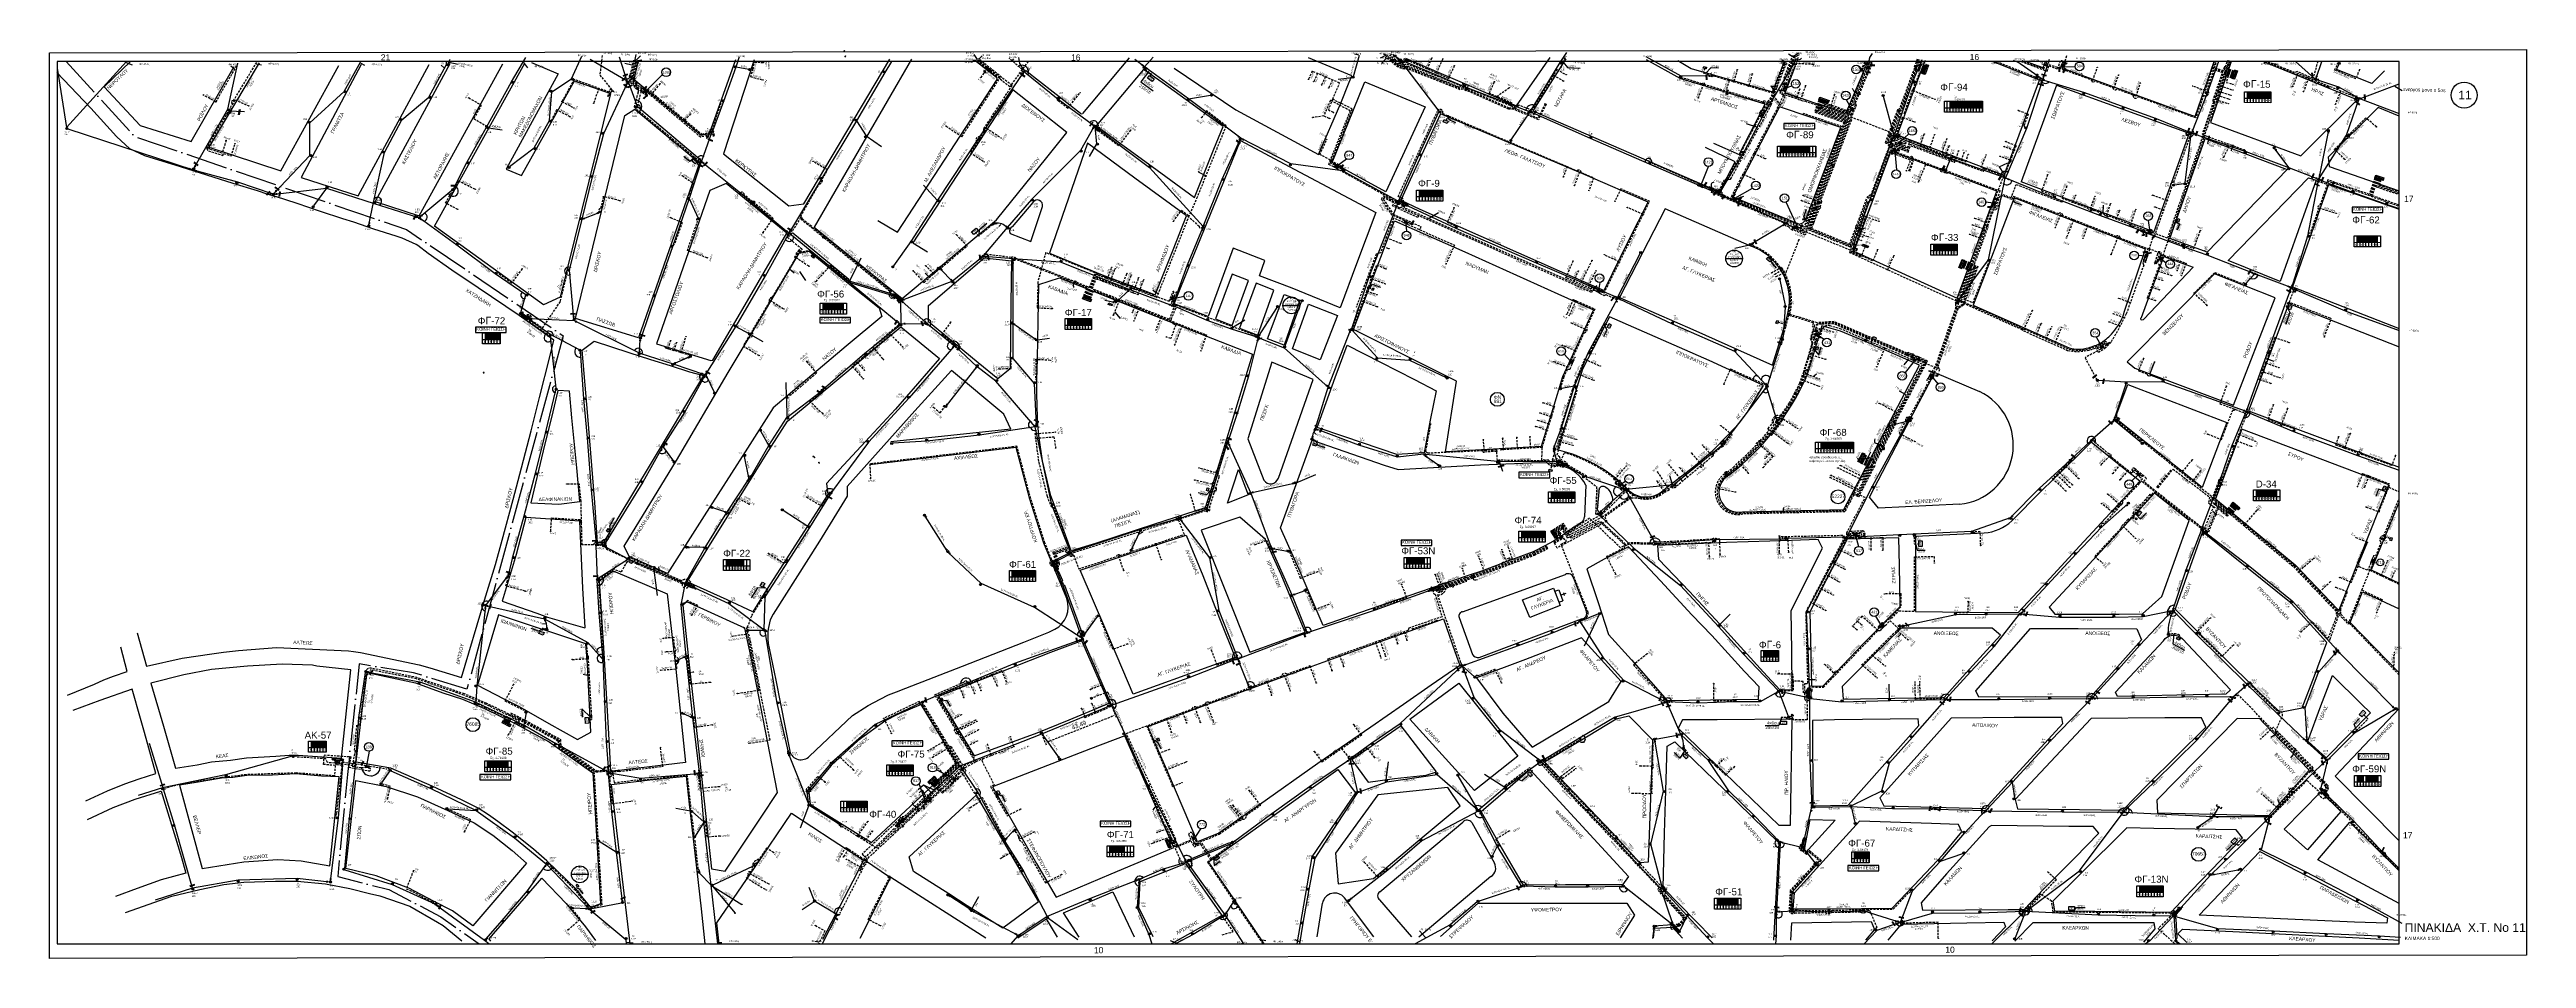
# Model space of a CAD drawing. Header units: millimetres. Extents: x -2591 to -1162, y 241 to 765.
import ezdxf
from ezdxf.enums import TextEntityAlignment as Align
from ezdxf.lldxf.tags import DXFTag

# ---------------------------------------------------------------- set-up
doc = ezdxf.new("R2010")
doc.units = ezdxf.units.MM
doc.header["$PDMODE"] = 35
doc.linetypes.add('ACAD_ISO04W100', pattern=[30, 24, -3, 0, -3])
doc.linetypes.add('DASHED', pattern=[19.05, 12.7, -6.35])
for name, color, linetype in [('2x13', 7, 'Continuous'), ('2x16+16_5', 7, 'Continuous'), ('2x16AL', 7, 'Continuous'), ('2x6', 7, 'SYN_LINE'), ('3x150+30', 7, 'DASHED'), ('3x150+50', 7, 'Continuous'), ('3x150+50 XLPE', 7, 'SYN_LINE'), ('3x150+70', 7, 'Continuous'), ('3X150+70AL', 7, 'Continuous'), ('3x150+70XLPE', 7, 'Continuous'), ('3x150AL+50CU', 7, 'Continuous'), ('3x150AL+50CUXLPE', 7, 'Continuous'), ('3x35+50', 7, 'DASHED'), ('3x38+23+13_5', 7, 'Continuous'), ('3x50+25', 7, 'Continuous'), ('3X50+25AL', 7, 'DASHED'), ('3x50+35', 7, 'Continuous'), ('3x50+35XLPE', 7, 'Continuous'), ('3x50AL+35', 7, 'Continuous'), ('3x82+57+13_5', 7, 'Continuous'), ('3x95+35', 7, 'Continuous'), ('3x95+50', 7, 'Continuous'), ('3x95+50AL', 7, 'Continuous'), ('3x95AL+35CU', 7, 'DASHED'), ('4x14', 7, 'Continuous'), ('4x16', 7, 'Continuous'), ('4x16+16', 7, 'Continuous'), ('4x16AL+13', 7, 'Continuous'), ('4x16CU', 7, 'Continuous'), ('4x25', 7, 'Continuous'), ('4x25CU', 7, 'Continuous'), ('4X35', 7, 'DASHED'), ('4x35CU', 7, 'DASHED'), ('4x50', 7, 'Continuous'), ('4x50 + 13_5', 7, 'SYN_LINE'), ('4x50+13', 7, 'Continuous'), ('4x50+16', 7, 'Continuous'), ('4x50+16_5', 7, 'Continuous'), ('4x50+16AL', 7, 'Continuous'), ('4x50CU', 7, 'Continuous'), ('4x6', 7, 'SYN_LINE'), ('4x6.6', 7, 'Continuous'), ('4x6CU', 7, 'Continuous'), ('5x150+70AL', 7, 'Continuous'), ('Link Box 2 Διευθύνσεων', 7, 'Continuous'), ('Link Box 4 Διευθύνσεων', 7, 'Continuous'), ('Pillar', 7, 'Continuous'), ('Pillar OTE', 7, 'Continuous'), ('Pillar Δημοτικού Φωτισμού', 7, 'Continuous'), ('TEXT ΚΑΛΩΔΙΩΝ', 7, 'Continuous'), ('U6-T & U-6', 7, 'Continuous'), ('Άγνωστα', 7, 'Continuous'), ('ΑΓΝΩΣΤΟ ΕΝΑΕΡΙΟ ΚΑΛΩΔΙΟ', 7, 'Continuous'), ('ΑΓΝΩΣΤΟ ΥΠΟΓΕΙΟ ΚΑΛΩΔΙΟ', 7, 'DASHED'), ('Γυμνά εναέρια ΧΤ (3Φ)   4x16AL', 7, 'Continuous'), ('Γυμνά εναέρια ΧΤ (3Φ) 4x50AL', 7, 'Continuous'), ('Γυμνά εναέρια ΧΤ και ΦΟΠ (3Φ)   4x50+16AL', 7, 'Continuous'), ('Επιγραφές - Σχήματα', 7, 'Continuous'), ('Επιτοίχιο Κουτί', 7, 'Continuous'), ('Καλωδια ΧΤ  3X95+50', 7, 'Continuous'), ('Καλώδια ΧΤ   3x150+50CU', 7, 'DASHED'), ('Καλώδια ΧΤ   3x150+70AL', 7, 'DASHED'), ('Καλώδια ΧΤ   3x150AL+50CU', 7, 'DASHED'), ('Μηχανική τομή', 7, 'Continuous'), ('ΝΕΚΡΟ', 7, 'DASHED'), ('Στύλος Ξύλινος', 7, 'Continuous'), ('Στύλος Ξύλινος @ 1', 7, 'Continuous'), ('Στύλος ΦΜ', 7, 'Continuous'), ('Στύλος ΦΜ @ 1', 7, 'Continuous'), ('Συνδέσεις', 7, 'Continuous'), ('Συνεστραμμένα ΧΤ   3x70+54.6+25 AL', 7, 'SYN_LINE'), ('Συνεστραμμένα ΧΤ   4x120+25 AL', 7, 'SYN_LINE'), ('Τομή', 7, 'Continuous'), ('ΥΠΟΒΑΘΡΟ ΔΕΗ', 7, 'Continuous'), ('Υπογεια Καλωδια Δικτυου ΧΤ 4X25', 7, 'DASHED'), ('Υποσταθμός εναέριος 2 στύλων', 7, 'Continuous'), ('Υποσταθμός πόλεως', 7, 'Continuous'), ('Υπόβαθρο ΔΕΗ', 7, 'Continuous'), ('Υπόγεια Καλώδια Δικτύου ΧΤ   .04', 7, 'DASHED'), ('Υπόγεια Καλώδια Δικτύου ΧΤ   .075', 7, 'DASHED'), ('Υπόγεια Καλώδια Δικτύου ΧΤ   .10', 7, 'DASHED'), ('Υπόγεια Καλώδια Δικτύου ΧΤ   .15', 7, 'DASHED'), ('Υπόγεια καλώδια Παροχών ΧΤ   .0225', 7, 'DASHED'), ('Υπόγεια καλώδια Παροχών ΧΤ   4x16AL', 7, 'DASHED'), ('Υπόγεια καλώδια Παροχών ΧΤ   4x50AL', 7, 'DASHED'), ('Υπόγεια καλώδια Παροχών ΧΤ   4x6', 7, 'DASHED'), ('ΦΥΣΙΚΟ ΑΕΡΙΟ', 7, 'NATURAL_GAS_SUPPLY')]:
    doc.layers.add(name, color=color, linetype=linetype)
doc.styles.add('arial', font='arial.ttf')
doc.styles.get("Standard").update_dxf_attribs({"font": 'arial.ttf'})
tags = doc.linetypes.add('NATURAL_GAS_SUPPLY', pattern='A,12.7,-5.08,["ΦΑ",Standard,S=2.54,R=0,X=-2.54,Y=-1.27],-5.08', length=22.86).pattern_tags.tags
tags[6] = DXFTag(74, 10)
doc.linetypes.add('SYN_LINE', pattern='A,0.5,-0.0001,["/\\/\\/\\/",Standard,S=0.1,R=0,X=0,Y=-0.05],-0.25', length=0.7501)
doc.dimstyles.new('ISO-25', dxfattribs={"dimtxt": 2.5, "dimasz": 2.5, "dimexe": 1.25, "dimexo": 0.625, "dimtad": 1, "dimtxsty": 'Standard', "dimcen": 2.5, "dimadec": 0, "dimazin": 0, "dimtfac": 1, "dimtmove": 0, "dimatfit": 3, "dimfxl": 1, "dimarcsym": 0})

# ---------------------------------------------------------------- blocks, each defined once
blk = doc.blocks.new('ΥΠΑΡΧΩΝ ΤΣΙΜΕΝΤΕΝΙΟΣ ΣΤΥΛΟΣ')
at = {"layer": 'Στύλος ΦΜ'}
blk.add_hatch(color=256, dxfattribs=at).paths.add_polyline_path([(-1.3, -2.3, 0.574793), (2.6, 0, 0.268822), (1.3, 2.3)])
blk.add_line((-1.3, -2.3), (1.3, 2.3), dxfattribs=at)
blk.add_circle((0, 0), 2.62, dxfattribs=at)
at = {"layer": 'Στύλος ΦΜ', "flags": 4}
for tag, p in [('ΤΥΠΟΣ', (-4.9, 3)), ('ΑΡΙΘΜΟΣ', (-4.7, 8.1))]:
    blk.add_attdef(tag, p, '', height=4, dxfattribs=at)
blk = doc.blocks.new('ΥΠΑΡΧΩΝ ΞΥΛΙΝΟΣ ΣΤΥΛΟΣ')
at = {"layer": 'Στύλος Ξύλινος'}
h = blk.add_hatch(color=256, dxfattribs=at)
h.paths.add_polyline_path([(-2.6, 0, 0.270008), (-1.3, -2.3), (1.3, 2.3, 0.576266)])
h.paths.add_polyline_path([(-1.3, -2.3, 0.574793), (2.6, 0, 0.268822), (1.3, 2.3)])
blk.add_line((-1.3, -2.3), (1.3, 2.3), dxfattribs=at)
blk.add_circle((0, 0), 2.62, dxfattribs=at)
at = {"layer": 'Στύλος Ξύλινος', "flags": 4}
for tag, p in [('ΑΡΙΘΜΟΣ', (-4.9, 8.6)), ('ΤΥΠΟΣ', (-4.8, 3.4))]:
    blk.add_attdef(tag, p, '', height=4, dxfattribs=at)
blk = doc.blocks.new('ΥΠΟΣΤΑΘΜΟΣ ΠΟΛΕΩΣ 13 ΑΝΑΧΩΡΗΣΕΩΝ')
at = {"layer": 'Υποσταθμός πόλεως', "ltscale": 40}
for p, q in [((-11.1, -2.8), (-11.1, -4)), ((-9.5, -2.8), (-9.5, -4)), ((-7.8, -2.8), (-7.8, -4)), ((-6, -2.8), (-6, -4)), ((-4.1, -2.8), (-4.1, -4)), ((-2.3, -2.8), (-2.3, -4)), ((-0.4, -2.8), (-0.4, -4)), ((1.5, -2.8), (1.5, -4)), ((3.4, -2.8), (3.4, -4)), ((5.4, -2.8), (5.4, -4)), ((7.3, -2.8), (7.3, -4)), ((9.3, -2.8), (9.3, -4)), ((11.1, -2.8), (11.1, -4))]:
    blk.add_line(p, q, dxfattribs=at)
blk.add_lwpolyline([(-11.4, 2.8), (11.4, 2.8), (11.4, -2.8), (-11.4, -2.8)], close=True, dxfattribs=at)
for points in [[(-8.6, 0), (-11.4, 2.8)], [(-11.4, -2.8), (-8.6, 0)], [(-8.6, 0), (8.6, 0)], [(8.6, 0), (11.4, 2.8)], [(11.4, -2.8), (8.6, 0)]]:
    blk.add_lwpolyline(points, dxfattribs=at)
at = {"layer": 'Υποσταθμός πόλεως', "linetype": 'SYN_LINE', "ltscale": 40, "flags": 1}
for tag, p in [('ΜΕΤΑΣΧΗΜΑΤΙΣΜΟΣ', (12.2, 1.7)), ('ΙΣΧΥΣ', (12.2, -1.1)), ('ΑΡΙΘΜΟΣ', (12.3, -3.8))]:
    blk.add_attdef(tag, p, '', height=1.8, dxfattribs=at)
blk = doc.blocks.new('ΥΠΟΣΤΑΘΜΟΣ ΠΟΛΕΩΣ 9 ΑΝΑΧΩΡΗΣΕΩΝ')
at = {"layer": 'Υποσταθμός πόλεως', "ltscale": 40}
for p, q in [((-9.6, -2.8), (-9.6, -4)), ((-7.1, -2.8), (-7.1, -4)), ((-4.8, -2.8), (-4.8, -4)), ((-2.4, -2.8), (-2.4, -4)), ((0.1, -2.8), (0.1, -4)), ((2.5, -2.8), (2.5, -4)), ((5, -2.8), (5, -4)), ((7.5, -2.8), (7.5, -4)), ((9.6, -2.8), (9.6, -4))]:
    blk.add_line(p, q, dxfattribs=at)
blk.add_lwpolyline([(-10, 2.8), (10, 2.8), (10, -2.8), (-10, -2.8)], close=True, dxfattribs=at)
for points in [[(-7.2, 0), (-10, 2.8)], [(-10, -2.8), (-7.2, 0)], [(-7.2, 0), (7.2, 0)], [(7.2, 0), (10, 2.8)], [(10, -2.8), (7.2, 0)]]:
    blk.add_lwpolyline(points, dxfattribs=at)
at = {"layer": 'Υποσταθμός πόλεως', "linetype": 'SYN_LINE', "ltscale": 40, "flags": 1}
for tag, p in [('ΜΕΤΑΣΧΗΜΑΤΙΣΜΟΣ', (10.8, 1.7)), ('ΙΣΧΥΣ', (10.8, -1.1)), ('ΑΡΙΘΜΟΣ', (10.9, -3.8))]:
    blk.add_attdef(tag, p, '', height=1.8, dxfattribs=at)
blk = doc.blocks.new('LINK BOX 4 ΑΝΑΧΩΡΗΣΕΩΝ')
at = {"layer": 'Link Box 4 Διευθύνσεων', "ltscale": 40}
blk.add_hatch(color=256, dxfattribs=at).paths.add_polyline_path([(-3.5, 0), (-3.5, -4.7), (3.5, -4.7), (3.5, 0)])
for p, q in [((-3.5, 0), (-5.3, 0)), ((5.3, 0), (3.5, 0)), ((-3.5, -4.7), (-5.3, -4.7)), ((5.3, -4.7), (3.5, -4.7))]:
    blk.add_line(p, q, dxfattribs=at)
blk.add_lwpolyline([(-3.5, -4.7), (-3.5, 0), (3.5, 0), (3.5, -4.7)], close=True, dxfattribs=at)
blk = doc.blocks.new('_ΣΥΝΔΕΣΗ')
at = {"layer": 'Συνδέσεις', "linetype": 'SYN_LINE', "ltscale": 40}
blk.add_hatch(color=256, dxfattribs=at).paths.add_polyline_path([(0.5, 0, 1), (-0.5, 0, 1)])
at = {"layer": 'Συνδέσεις'}
blk.add_circle((0, 0), 0.5, dxfattribs=at)
blk = doc.blocks.new('ΕΠΙΤΟΙΧΙΟ ΚΟΥΤΙ')
at = {"layer": 'Επιτοίχιο Κουτί', "ltscale": 40}
blk.add_lwpolyline([(-2.1, 1.4), (1.9, 1.4), (1.9, -1.4), (-2.1, -1.4)], close=True, dxfattribs=at)
blk = doc.blocks.new('PILLAR ΔΗΜΟΤΙΚΟΥ ΦΩΤΙΣΜΟΥ')
at = {"layer": 'Pillar Δημοτικού Φωτισμού', "ltscale": 40}
for p, q in [((-3.6, 2), (3.1, 2)), ((-3.6, -2), (-3.6, 2)), ((3.1, 2), (3.1, -2)), ((3.1, -2), (-3.6, -2))]:
    blk.add_line(p, q, dxfattribs=at)
at = {"layer": 'Pillar Δημοτικού Φωτισμού', "insert": (-2.1, 0.7), "char_height": 1.357, "width": 109.961, "attachment_point": 1}
blk.add_mtext('{\\fArial|b1|i0|c161|p34;ΠΔΦ}', dxfattribs=at)
blk = doc.blocks.new('ΤΟΜΗ')
at = {"layer": 'Τομή', "ltscale": 40}
for p, q in [((0, -1.9), (-11.4, -1.9)), ((0, -3.4), (-11.4, -3.4))]:
    blk.add_line(p, q, dxfattribs=at)
blk = doc.blocks.new('ΜΗΧΑΝΙΚΗ ΤΟΜΗ')
at = {"layer": 'Μηχανική τομή', "ltscale": 40}
for p, q in [((0, 0.8), (-3.8, 0.8)), ((0, -0.3), (-3.8, -0.3))]:
    blk.add_line(p, q, dxfattribs=at)
blk = doc.blocks.new('ΥΠΟΣΤΑΘΜΟΣ ΕΝΑΕΡΙΟΣ ΕΠΙ 2 ΣΤΥΛΩΝ')
at = {"layer": 'Υποσταθμός εναέριος 2 στύλων', "linetype": 'Continuous'}
for points in [[(-12, -2.1, 0.574793), (-8.5, -0.1, 0.268822), (-9.6, 2)], [(9.7, -2.1, 0.574793), (13.2, -0.1, 0.268822), (12, 1.9)]]:
    blk.add_hatch(color=256, dxfattribs=at).paths.add_polyline_path(points)
for p, q in [((-12, -2.1), (-9.6, 2)), ((9.7, -2.1), (12, 1.9))]:
    blk.add_line(p, q, dxfattribs=at)
for centre in [(-10.8, -0.1), (10.8, -0.1)]:
    blk.add_circle(centre, 2.36, dxfattribs=at)
at = {"layer": 'Υποσταθμός πόλεως', "linetype": 'Continuous', "ltscale": 40}
blk.add_lwpolyline([(-8.6, 2.8), (8.6, 2.8), (8.6, -2.8), (-8.6, -2.8)], close=True, dxfattribs=at)
for points in [[(-5.8, 0), (-8.6, 2.8)], [(-8.6, -2.8), (-5.8, 0)], [(-5.8, 0), (5.8, 0)], [(5.8, 0), (8.6, 2.8)], [(8.6, -2.8), (5.8, 0)]]:
    blk.add_lwpolyline(points, dxfattribs=at)
at = {"layer": 'Υποσταθμός εναέριος 2 στύλων', "ltscale": 40, "flags": 1}
for tag, p in [('ΜΕΤΑΣΧΗΜΑΤΙΣΜΟΣ', (14.1, 2.5)), ('ΙΣΧΥΣ', (14.1, -0.3)), ('ΑΡΙΘΜΟΣ', (14.2, -3))]:
    blk.add_attdef(tag, p, '', height=1.8, dxfattribs=at)
blk = doc.blocks.new('PILLAR ΟΤΕ')
at = {"layer": 'Pillar OTE', "ltscale": 40}
blk.add_lwpolyline([(-3.3, 2), (3.4, 2), (3.4, -2), (-3.3, -2)], close=True, dxfattribs=at)
at = {"layer": 'Pillar OTE', "insert": (-1.8, 0.7), "char_height": 1.357, "width": 109.961, "attachment_point": 1}
blk.add_mtext('{\\fArial|b1|i0|c161|p34;OTE}', dxfattribs=at)
blk = doc.blocks.new('Pillar')
at = {"layer": 'Υποσταθμός πόλεως', "linetype": 'Continuous', "ltscale": 40}
blk.add_lwpolyline([(-8.6, 2.8), (8.6, 2.8), (8.6, -2.8), (-8.6, -2.8)], close=True, dxfattribs=at)
for points in [[(-5.8, 0), (-8.6, 2.8)], [(-8.6, -2.8), (-5.8, 0)], [(-5.8, 0), (5.8, 0)], [(5.8, 0), (8.6, 2.8)], [(8.6, -2.8), (5.8, 0)]]:
    blk.add_lwpolyline(points, dxfattribs=at)
at = {"layer": 'Pillar', "ltscale": 40}
blk.add_attdef('PILLAR', (-5.7, 3.7), '', height=2.52, dxfattribs=at)
blk = doc.blocks.new('τομή_')
at = {"layer": 'Επιγραφές - Σχήματα'}
for p, q in [((-1.3, -0.2), (0.1, 0.7)), ((-1.1, -0.5), (0.3, 0.5)), ((-0.7, 0.6), (-0.3, -0.4))]:
    blk.add_line(p, q, dxfattribs=at)
blk = doc.blocks.new('TSONTA XT1')
at = {"ltscale": 40}
h = blk.add_hatch(color=256, dxfattribs=at)
h.dxf.hatch_style = 1
h.paths.add_polyline_path([(596, 2487.7), (597.1, 2488.8), (596, 2489.9), (594.9, 2488.8)])
blk.add_lwpolyline([(594.9, 2488.8), (596, 2489.9), (597.1, 2488.8), (596, 2487.7)], close=True, dxfattribs=at)
blk = doc.blocks.new('LINK BOX 2 ΑΝΑΧΩΡΗΣΕΩΝ')
at = {"layer": 'U6-T & U-6'}
h = blk.add_hatch(color=256, dxfattribs=at)
h.dxf.hatch_style = 1
h.paths.add_polyline_path([(-209, 757.1), (-209, 756.3), (-206.7, 756.3), (-206.7, 757.1)])
blk.add_lwpolyline([(-206.7, 757.1), (-209, 757.1), (-209, 756.3), (-206.7, 756.3)], close=True, dxfattribs=at)
blk = doc.blocks.new('*D28')
at = {"layer": 'Defpoints', "color": 0, "linetype": 'DASHED', "ltscale": 0.1, "transparency": 16777216}
for p in [(-1978.3, 386.9), (-1976.1, 381.3), (-2018.8, 371)]:
    blk.add_point(p, dxfattribs=at)
at = {"layer": 'Καλώδια ΧΤ   3x150+70AL', "color": 0, "linetype": 'DASHED', "lineweight": -2, "ltscale": 0.1, "transparency": 16777216}
for p, q in [((-1978.1, 386.3), (-1975.7, 380.1)), ((-2014.2, 366.3), (-1978.4, 380.4)), ((-2018.6, 370.4), (-2016.1, 364.2))]:
    blk.add_line(p, q, dxfattribs=at)
at = {"layer": 'Καλώδια ΧΤ   3x150+70AL', "color": 0, "linetype": 'DASHED', "ltscale": 0.1, "transparency": 16777216}
for points in [[(-1978.6, 380.8), (-1978.3, 380), (-1976.1, 381.3)], [(-2014.4, 366.6), (-2014.1, 365.9), (-2016.6, 365.3)]]:
    blk.add_solid(points, dxfattribs=at)
at = {"layer": 'Καλώδια ΧΤ   3x150+70AL', "color": 0, "linetype": 'DASHED', "ltscale": 0.1, "transparency": 16777216, "insert": (-1997.1, 375.3), "char_height": 2.5, "attachment_point": 5, "rotation": 21.5382}
blk.add_mtext('43,49', dxfattribs=at)

msp = doc.modelspace()

# ---------------------------------------------------------------- hatches: boundary and pattern name
at = {"layer": 'Pillar OTE', "ltscale": 40}
h = msp.add_hatch(color=256, dxfattribs=at)
h.dxf.hatch_style = 1
h.paths.add_polyline_path([(-2219.406, 703.627), (-2219.519, 703.224), (-2219.133, 703.397)])
h = msp.add_hatch(color=256, dxfattribs=at)
h.dxf.hatch_style = 1
h.paths.add_polyline_path([(-1458.847, 679.055), (-1458.43, 679.076), (-1458.716, 679.387)])
h = msp.add_hatch(color=256, dxfattribs=at)
h.dxf.hatch_style = 1
h.paths.add_polyline_path([(-1573.376, 665.099), (-1573.792, 665.06), (-1573.492, 664.762)])
h = msp.add_hatch(color=256, dxfattribs=at)
h.dxf.hatch_style = 1
h.paths.add_polyline_path([(-1365.737, 664.407), (-1365.122, 664.454), (-1365.557, 664.901)])
h = msp.add_hatch(color=256, dxfattribs=at)
h.dxf.hatch_style = 1
h.paths.add_polyline_path([(-1596.617, 644.257), (-1596.765, 643.878), (-1596.375, 644.009)])
h = msp.add_hatch(color=256, dxfattribs=at)
h.dxf.hatch_style = 1
h.paths.add_polyline_path([(-1298.257, 618.964), (-1298.234, 618.546), (-1297.925, 618.835)])
h = msp.add_hatch(color=256, dxfattribs=at)
h.dxf.hatch_style = 1
h.paths.add_polyline_path([(-1574.964, 593.51), (-1574.549, 593.562), (-1574.858, 593.85)])
h = msp.add_hatch(color=256, dxfattribs=at)
h.dxf.hatch_style = 1
h.paths.add_polyline_path([(-1243.137, 509.17), (-1243.556, 509.158), (-1243.276, 508.841)])
h = msp.add_hatch(color=256, dxfattribs=at)
h.dxf.hatch_style = 1
h.paths.add_polyline_path([(-1388.571, 497.115), (-1388.172, 496.987), (-1388.331, 497.379)])
h = msp.add_hatch(color=256, dxfattribs=at)
h.dxf.hatch_style = 1
h.paths.add_polyline_path([(-2272.139, 479.674), (-2272.248, 480.078), (-2272.491, 479.731)])
h = msp.add_hatch(color=256, dxfattribs=at)
h.dxf.hatch_style = 1
h.paths.add_polyline_path([(-2077.261, 387.966), (-2077.027, 388.313), (-2077.448, 388.271)])
h = msp.add_hatch(color=256, dxfattribs=at)
h.dxf.hatch_style = 1
h.paths.add_polyline_path([(-1585.458, 379.417), (-1585.782, 379.152), (-1585.366, 379.072)])
h = msp.add_hatch(color=256, dxfattribs=at)
h.dxf.hatch_style = 1
h.paths.add_polyline_path([(-1953.913, 365.282), (-1953.633, 365.593), (-1954.056, 365.609)])
h = msp.add_hatch(color=256, dxfattribs=at)
h.dxf.hatch_style = 1
h.paths.add_polyline_path([(-2044.438, 333.565), (-2044.195, 333.905), (-2044.617, 333.874)])
h = msp.add_hatch(color=256, dxfattribs=at)
h.dxf.hatch_style = 1
h.paths.add_polyline_path([(-1920.137, 298.922), (-1919.764, 298.732), (-1919.858, 299.145)])
h = msp.add_hatch(color=256, dxfattribs=at)
h.dxf.hatch_style = 1
h.paths.add_polyline_path([(-1422.896, 267.597), (-1423.072, 267.977), (-1423.253, 267.594)])
at = {"layer": 'Καλώδια ΧΤ   3x150+70AL', "linetype": 'DASHED', "ltscale": 0.1, "true_color": 0xd2798f}
h = msp.add_hatch(color=233, dxfattribs=at)
h.dxf.hatch_style = 1
h.paths.add_polyline_path([(-1476.039, 735.19), (-1477.733, 735.19), (-1477.733, 731.5), (-1476.039, 731.499)])
at = {"layer": 'Καλώδια ΧΤ   3x150+70AL', "linetype": 'Continuous', "ltscale": 0.1}
h = msp.add_hatch(color=6, dxfattribs=at)
h.dxf.hatch_style = 1
h.paths.add_polyline_path([(-1306.234, 511.063), (-1307.928, 511.064), (-1307.929, 507.374), (-1306.234, 507.372)])
at = {"layer": 'Καλώδια ΧΤ   3x150AL+50CU', "lineweight": -3, "ltscale": 0.2}
h = msp.add_hatch(color=85, dxfattribs=at)
h.dxf.hatch_style = 1
h.paths.add_polyline_path([(-1494.598, 731.517), (-1492.878, 731.515), (-1492.878, 735.199), (-1494.598, 735.199)])
h = msp.add_hatch(color=6, dxfattribs=at)
h.dxf.hatch_style = 1
h.paths.add_polyline_path([(-1491.229, 735.198), (-1492.878, 735.199), (-1492.878, 731.515), (-1491.23, 731.514)])
h = msp.add_hatch(color=27, dxfattribs=at)
h.dxf.hatch_style = 1
h.paths.add_polyline_path([(-1491.23, 731.514), (-1489.537, 731.512), (-1489.536, 735.198), (-1491.229, 735.198)])
h = msp.add_hatch(color=30, dxfattribs=at)
h.dxf.hatch_style = 1
h.paths.add_polyline_path([(-1489.537, 731.512), (-1487.838, 731.51), (-1487.838, 735.198), (-1489.536, 735.198)])
h = msp.add_hatch(color=5, dxfattribs=at)
h.dxf.hatch_style = 1
h.paths.add_polyline_path([(-1486.17, 731.509), (-1486.17, 735.198), (-1487.838, 735.198), (-1487.838, 731.51)])
h = msp.add_hatch(color=1, dxfattribs=at)
h.dxf.hatch_style = 1
h.paths.add_polyline_path([(-1484.475, 735.198), (-1486.17, 735.198), (-1486.17, 731.509), (-1484.476, 731.507)])
h = msp.add_hatch(color=2, dxfattribs=at)
h.dxf.hatch_style = 1
h.paths.add_polyline_path([(-1482.781, 735.196), (-1484.475, 735.197), (-1484.476, 731.507), (-1482.781, 731.505)])
h = msp.add_hatch(color=173, dxfattribs=at)
h.dxf.hatch_style = 1
h.paths.add_polyline_path([(-1481.113, 735.195), (-1482.807, 735.195), (-1482.807, 731.505), (-1481.113, 731.504)])
h = msp.add_hatch(color=133, dxfattribs=at)
h.dxf.hatch_style = 1
h.paths.add_polyline_path([(-1479.427, 735.193), (-1481.121, 735.193), (-1481.121, 731.504), (-1479.427, 731.502)])
h = msp.add_hatch(color=62, dxfattribs=at)
h.dxf.hatch_style = 1
h.paths.add_polyline_path([(-1477.733, 735.192), (-1479.427, 735.192), (-1479.427, 731.502), (-1477.733, 731.5)])
h = msp.add_hatch(color=2, dxfattribs=at)
h.dxf.hatch_style = 1
h.paths.add_polyline_path([(-1321.466, 740.739), (-1323.186, 740.739), (-1323.186, 737.059), (-1321.466, 737.057)])
h = msp.add_hatch(color=30, dxfattribs=at)
h.dxf.hatch_style = 1
h.paths.add_polyline_path([(-1321.466, 737.057), (-1319.746, 737.056), (-1319.746, 740.739), (-1321.466, 740.739)])
h = msp.add_hatch(color=173, dxfattribs=at)
h.dxf.hatch_style = 1
h.paths.add_polyline_path([(-1318.097, 740.739), (-1319.746, 740.739), (-1319.746, 737.056), (-1318.097, 737.054)])
h = msp.add_hatch(color=62, dxfattribs=at)
h.dxf.hatch_style = 1
h.paths.add_polyline_path([(-1318.097, 737.054), (-1316.404, 737.052), (-1316.404, 740.739), (-1318.097, 740.739)])
h = msp.add_hatch(color=85, dxfattribs=at)
h.dxf.hatch_style = 1
h.paths.add_polyline_path([(-1316.404, 737.052), (-1314.706, 737.051), (-1314.706, 740.739), (-1316.404, 740.739)])
h = msp.add_hatch(color=6, dxfattribs=at)
h.dxf.hatch_style = 1
h.paths.add_polyline_path([(-1314.736, 737.052), (-1313.037, 737.051), (-1313.037, 740.739), (-1314.736, 740.739)])
h = msp.add_hatch(color=5, dxfattribs=at)
h.dxf.hatch_style = 1
h.paths.add_polyline_path([(-1313.033, 737.054), (-1311.335, 737.052), (-1311.335, 740.74), (-1313.033, 740.74)])
h = msp.add_hatch(color=151, dxfattribs=at)
h.dxf.hatch_style = 1
h.paths.add_polyline_path([(-1311.373, 737.052), (-1309.675, 737.05), (-1309.674, 740.738), (-1311.373, 740.739)])
h = msp.add_hatch(color=6, dxfattribs=at)
h.dxf.hatch_style = 1
h.paths.add_polyline_path([(-1590.784, 709.416), (-1592.504, 709.416), (-1592.504, 705.736), (-1590.784, 705.734)])
h = msp.add_hatch(color=1, dxfattribs=at)
h.dxf.hatch_style = 1
h.paths.add_polyline_path([(-1590.784, 705.734), (-1589.065, 705.733), (-1589.064, 709.416), (-1590.784, 709.416)])
h = msp.add_hatch(color=62, dxfattribs=at)
h.dxf.hatch_style = 1
h.paths.add_polyline_path([(-1587.416, 709.416), (-1589.064, 709.416), (-1589.065, 705.733), (-1587.416, 705.731)])
h = msp.add_hatch(color=2, dxfattribs=at)
h.dxf.hatch_style = 1
h.paths.add_polyline_path([(-1587.416, 705.731), (-1585.723, 705.729), (-1585.723, 709.416), (-1587.416, 709.416)])
h = msp.add_hatch(color=30, dxfattribs=at)
h.dxf.hatch_style = 1
h.paths.add_polyline_path([(-1585.723, 705.729), (-1584.025, 705.728), (-1584.024, 709.416), (-1585.723, 709.416)])
h = msp.add_hatch(color=5, dxfattribs=at)
h.dxf.hatch_style = 1
h.paths.add_polyline_path([(-1582.356, 705.726), (-1582.356, 709.416), (-1584.024, 709.416), (-1584.025, 705.728)])
h = msp.add_hatch(color=151, dxfattribs=at)
h.dxf.hatch_style = 1
h.paths.add_polyline_path([(-1580.662, 709.415), (-1582.356, 709.416), (-1582.356, 705.726), (-1580.662, 705.724)])
h = msp.add_hatch(color=173, dxfattribs=at)
h.dxf.hatch_style = 1
h.paths.add_polyline_path([(-1578.967, 709.414), (-1580.662, 709.414), (-1580.662, 705.724), (-1578.968, 705.723)])
h = msp.add_hatch(color=85, dxfattribs=at)
h.dxf.hatch_style = 1
h.paths.add_polyline_path([(-1577.299, 709.412), (-1578.993, 709.412), (-1578.993, 705.723), (-1577.299, 705.721)])
h = msp.add_hatch(color=27, dxfattribs=at)
h.dxf.hatch_style = 1
h.paths.add_polyline_path([(-1575.613, 709.411), (-1577.307, 709.411), (-1577.308, 705.721), (-1575.613, 705.719)])
at = {"layer": 'Καλώδια ΧΤ   3x150AL+50CU', "linetype": 'DASHED', "lineweight": -3, "ltscale": 0.2}
h = msp.add_hatch(color=151, dxfattribs=at)
h.dxf.hatch_style = 1
h.paths.add_polyline_path([(-1798.972, 683.935), (-1800.692, 683.936), (-1800.692, 680.255), (-1798.972, 680.254)])
h = msp.add_hatch(color=2, dxfattribs=at)
h.dxf.hatch_style = 1
h.paths.add_polyline_path([(-1798.972, 680.254), (-1797.252, 680.252), (-1797.252, 683.935), (-1798.972, 683.935)])
h = msp.add_hatch(color=85, dxfattribs=at)
h.dxf.hatch_style = 1
h.paths.add_polyline_path([(-1795.603, 683.935), (-1797.252, 683.935), (-1797.252, 680.252), (-1795.603, 680.25)])
h = msp.add_hatch(color=6, dxfattribs=at)
h.dxf.hatch_style = 1
h.paths.add_polyline_path([(-1795.603, 680.25), (-1793.91, 680.249), (-1793.91, 683.935), (-1795.603, 683.935)])
h = msp.add_hatch(color=1, dxfattribs=at)
h.dxf.hatch_style = 1
h.paths.add_polyline_path([(-1793.91, 680.249), (-1792.212, 680.247), (-1792.212, 683.935), (-1793.91, 683.935)])
h = msp.add_hatch(color=30, dxfattribs=at)
h.dxf.hatch_style = 1
h.paths.add_polyline_path([(-1792.242, 680.249), (-1790.543, 680.247), (-1790.543, 683.935), (-1792.242, 683.935)])
h = msp.add_hatch(color=133, dxfattribs=at)
h.dxf.hatch_style = 1
h.paths.add_polyline_path([(-1790.573, 680.25), (-1788.875, 680.248), (-1788.875, 683.936), (-1790.573, 683.937)])
h = msp.add_hatch(color=27, dxfattribs=at)
h.dxf.hatch_style = 1
h.paths.add_polyline_path([(-1788.913, 680.25), (-1787.215, 680.248), (-1787.215, 683.936), (-1788.913, 683.936)])
at = {"layer": 'Καλώδια ΧΤ   3x150AL+50CU', "lineweight": -3, "ltscale": 0.2}
h = msp.add_hatch(color=133, dxfattribs=at)
h.dxf.hatch_style = 1
h.paths.add_polyline_path([(-1258.241, 657.555), (-1259.961, 657.555), (-1259.962, 653.875), (-1258.242, 653.873)])
h = msp.add_hatch(color=5, dxfattribs=at)
h.dxf.hatch_style = 1
h.paths.add_polyline_path([(-1258.242, 653.873), (-1256.522, 653.871), (-1256.522, 657.555), (-1258.241, 657.555)])
h = msp.add_hatch(color=27, dxfattribs=at)
h.dxf.hatch_style = 1
h.paths.add_polyline_path([(-1254.873, 657.555), (-1256.522, 657.555), (-1256.522, 653.871), (-1254.873, 653.87)])
h = msp.add_hatch(color=2, dxfattribs=at)
h.dxf.hatch_style = 1
h.paths.add_polyline_path([(-1254.873, 653.87), (-1253.18, 653.868), (-1253.18, 657.555), (-1254.873, 657.555)])
h = msp.add_hatch(color=30, dxfattribs=at)
h.dxf.hatch_style = 1
h.paths.add_polyline_path([(-1253.18, 653.868), (-1251.482, 653.867), (-1251.481, 657.555), (-1253.18, 657.555)])
h = msp.add_hatch(color=1, dxfattribs=at)
h.dxf.hatch_style = 1
h.paths.add_polyline_path([(-1251.511, 653.868), (-1249.813, 653.866), (-1249.813, 657.554), (-1251.511, 657.555)])
h = msp.add_hatch(color=85, dxfattribs=at)
h.dxf.hatch_style = 1
h.paths.add_polyline_path([(-1249.813, 653.865), (-1248.093, 653.863), (-1248.093, 657.547), (-1249.813, 657.547)])
h = msp.add_hatch(color=85, dxfattribs=at)
h.dxf.hatch_style = 1
h.paths.add_polyline_path([(-1502.395, 652.823), (-1504.115, 652.824), (-1504.115, 649.143), (-1502.395, 649.142)])
h = msp.add_hatch(color=62, dxfattribs=at)
h.dxf.hatch_style = 1
h.paths.add_polyline_path([(-1502.395, 649.142), (-1500.675, 649.14), (-1500.675, 652.823), (-1502.395, 652.823)])
h = msp.add_hatch(color=6, dxfattribs=at)
h.dxf.hatch_style = 1
h.paths.add_polyline_path([(-1499.026, 652.823), (-1500.675, 652.823), (-1500.675, 649.14), (-1499.026, 649.138)])
h = msp.add_hatch(color=27, dxfattribs=at)
h.dxf.hatch_style = 1
h.paths.add_polyline_path([(-1499.026, 649.138), (-1497.333, 649.137), (-1497.333, 652.823), (-1499.026, 652.823)])
h = msp.add_hatch(color=1, dxfattribs=at)
h.dxf.hatch_style = 1
h.paths.add_polyline_path([(-1497.333, 649.137), (-1495.635, 649.135), (-1495.635, 652.823), (-1497.333, 652.823)])
h = msp.add_hatch(color=5, dxfattribs=at)
h.dxf.hatch_style = 1
h.paths.add_polyline_path([(-1495.665, 649.137), (-1493.967, 649.135), (-1493.966, 652.823), (-1495.665, 652.823)])
h = msp.add_hatch(color=30, dxfattribs=at)
h.dxf.hatch_style = 1
h.paths.add_polyline_path([(-1493.996, 649.138), (-1492.298, 649.136), (-1492.298, 652.824), (-1493.996, 652.824)])
h = msp.add_hatch(color=151, dxfattribs=at)
h.dxf.hatch_style = 1
h.paths.add_polyline_path([(-1492.302, 649.136), (-1490.604, 649.135), (-1490.604, 652.823), (-1492.302, 652.823)])
at = {"layer": 'Καλώδια ΧΤ   3x150AL+50CU', "linetype": 'DASHED', "lineweight": -3, "ltscale": 0.2}
h = msp.add_hatch(color=1, dxfattribs=at)
h.dxf.hatch_style = 1
h.paths.add_polyline_path([(-2142.997, 618.774), (-2144.717, 618.775), (-2144.717, 615.094), (-2142.998, 615.093)])
h = msp.add_hatch(color=5, dxfattribs=at)
h.dxf.hatch_style = 1
h.paths.add_polyline_path([(-2142.998, 615.093), (-2141.278, 615.091), (-2141.278, 618.774), (-2142.997, 618.774)])
h = msp.add_hatch(color=30, dxfattribs=at)
h.dxf.hatch_style = 1
h.paths.add_polyline_path([(-2139.629, 618.774), (-2141.278, 618.774), (-2141.278, 615.091), (-2139.629, 615.089)])
h = msp.add_hatch(color=6, dxfattribs=at)
h.dxf.hatch_style = 1
h.paths.add_polyline_path([(-2139.629, 615.089), (-2137.936, 615.088), (-2137.936, 618.774), (-2139.629, 618.774)])
h = msp.add_hatch(color=133, dxfattribs=at)
h.dxf.hatch_style = 1
h.paths.add_polyline_path([(-2137.936, 615.088), (-2136.238, 615.086), (-2136.237, 618.774), (-2137.936, 618.774)])
h = msp.add_hatch(color=62, dxfattribs=at)
h.dxf.hatch_style = 1
h.paths.add_polyline_path([(-2136.267, 615.088), (-2134.569, 615.086), (-2134.569, 618.774), (-2136.267, 618.774)])
h = msp.add_hatch(color=2, dxfattribs=at)
h.dxf.hatch_style = 1
h.paths.add_polyline_path([(-2134.599, 615.089), (-2132.901, 615.087), (-2132.9, 618.775), (-2134.599, 618.775)])
h = msp.add_hatch(color=30, dxfattribs=at)
h.dxf.hatch_style = 1
h.paths.add_polyline_path([(-2337.675, 601.61), (-2339.395, 601.61), (-2339.395, 597.93), (-2337.675, 597.928)])
h = msp.add_hatch(color=133, dxfattribs=at)
h.dxf.hatch_style = 1
h.paths.add_polyline_path([(-2337.675, 597.928), (-2335.955, 597.926), (-2335.955, 601.61), (-2337.675, 601.61)])
h = msp.add_hatch(color=85, dxfattribs=at)
h.dxf.hatch_style = 1
h.paths.add_polyline_path([(-2334.306, 601.61), (-2335.955, 601.61), (-2335.955, 597.926), (-2334.307, 597.925)])
h = msp.add_hatch(color=1, dxfattribs=at)
h.dxf.hatch_style = 1
h.paths.add_polyline_path([(-2334.307, 597.925), (-2332.614, 597.923), (-2332.613, 601.61), (-2334.306, 601.61)])
h = msp.add_hatch(color=5, dxfattribs=at)
h.dxf.hatch_style = 1
h.paths.add_polyline_path([(-2332.614, 597.923), (-2330.915, 597.922), (-2330.915, 601.61), (-2332.613, 601.61)])
h = msp.add_hatch(color=2, dxfattribs=at)
h.dxf.hatch_style = 1
h.paths.add_polyline_path([(-2001.721, 609.863), (-2003.441, 609.863), (-2003.441, 606.183), (-2001.721, 606.181)])
h = msp.add_hatch(color=173, dxfattribs=at)
h.dxf.hatch_style = 1
h.paths.add_polyline_path([(-2001.721, 606.181), (-2000.001, 606.179), (-2000.001, 609.863), (-2001.721, 609.863)])
h = msp.add_hatch(color=6, dxfattribs=at)
h.dxf.hatch_style = 1
h.paths.add_polyline_path([(-1998.352, 609.863), (-2000.001, 609.863), (-2000.001, 606.179), (-1998.352, 606.178)])
h = msp.add_hatch(color=85, dxfattribs=at)
h.dxf.hatch_style = 1
h.paths.add_polyline_path([(-1998.352, 606.178), (-1996.659, 606.176), (-1996.659, 609.863), (-1998.352, 609.863)])
h = msp.add_hatch(color=27, dxfattribs=at)
h.dxf.hatch_style = 1
h.paths.add_polyline_path([(-1996.659, 606.176), (-1994.961, 606.175), (-1994.961, 609.863), (-1996.659, 609.863)])
h = msp.add_hatch(color=1, dxfattribs=at)
h.dxf.hatch_style = 1
h.paths.add_polyline_path([(-1994.991, 606.176), (-1993.292, 606.174), (-1993.292, 609.862), (-1994.991, 609.863)])
h = msp.add_hatch(color=5, dxfattribs=at)
h.dxf.hatch_style = 1
h.paths.add_polyline_path([(-1993.322, 606.178), (-1991.624, 606.176), (-1991.624, 609.864), (-1993.322, 609.864)])
h = msp.add_hatch(color=30, dxfattribs=at)
h.dxf.hatch_style = 1
h.paths.add_polyline_path([(-1991.662, 606.177), (-1989.964, 606.176), (-1989.964, 609.864), (-1991.662, 609.864)])
h = msp.add_hatch(color=27, dxfattribs=at)
h.dxf.hatch_style = 1
h.paths.add_polyline_path([(-1568.96, 535.037), (-1567.24, 535.035), (-1567.24, 538.718), (-1568.959, 538.718)])
h = msp.add_hatch(color=133, dxfattribs=at)
h.dxf.hatch_style = 1
h.paths.add_polyline_path([(-1565.591, 538.718), (-1567.24, 538.718), (-1567.24, 535.035), (-1565.591, 535.033)])
h = msp.add_hatch(color=62, dxfattribs=at)
h.dxf.hatch_style = 1
h.paths.add_polyline_path([(-1565.591, 535.033), (-1563.898, 535.032), (-1563.898, 538.718), (-1565.591, 538.718)])
h = msp.add_hatch(color=30, dxfattribs=at)
h.dxf.hatch_style = 1
h.paths.add_polyline_path([(-1563.898, 535.032), (-1562.2, 535.03), (-1562.2, 538.718), (-1563.898, 538.718)])
h = msp.add_hatch(color=2, dxfattribs=at)
h.dxf.hatch_style = 1
h.paths.add_polyline_path([(-1560.531, 535.028), (-1560.531, 538.718), (-1562.2, 538.718), (-1562.2, 535.03)])
h = msp.add_hatch(color=1, dxfattribs=at)
h.dxf.hatch_style = 1
h.paths.add_polyline_path([(-1558.837, 538.718), (-1560.531, 538.718), (-1560.531, 535.028), (-1558.837, 535.027)])
h = msp.add_hatch(color=85, dxfattribs=at)
h.dxf.hatch_style = 1
h.paths.add_polyline_path([(-1557.168, 538.716), (-1558.862, 538.716), (-1558.863, 535.027), (-1557.169, 535.025)])
h = msp.add_hatch(color=173, dxfattribs=at)
h.dxf.hatch_style = 1
h.paths.add_polyline_path([(-1555.483, 538.714), (-1557.177, 538.715), (-1557.177, 535.025), (-1555.483, 535.023)])
h = msp.add_hatch(color=5, dxfattribs=at)
h.dxf.hatch_style = 1
h.paths.add_polyline_path([(-1553.788, 538.713), (-1555.483, 538.713), (-1555.483, 535.023), (-1553.789, 535.022)])
h = msp.add_hatch(color=151, dxfattribs=at)
h.dxf.hatch_style = 1
h.paths.add_polyline_path([(-1552.094, 538.711), (-1553.788, 538.711), (-1553.789, 535.022), (-1552.094, 535.02)])
h = msp.add_hatch(color=6, dxfattribs=at)
h.dxf.hatch_style = 1
h.paths.add_polyline_path([(-1550.4, 538.71), (-1552.094, 538.71), (-1552.094, 535.02), (-1550.4, 535.019)])
h = msp.add_hatch(color=151, dxfattribs=at)
h.dxf.hatch_style = 1
h.paths.add_polyline_path([(-1722.923, 509.973), (-1724.643, 509.973), (-1724.643, 506.293), (-1722.923, 506.291)])
h = msp.add_hatch(color=2, dxfattribs=at)
h.dxf.hatch_style = 1
h.paths.add_polyline_path([(-1722.923, 506.291), (-1721.203, 506.289), (-1721.203, 509.973), (-1722.923, 509.973)])
h = msp.add_hatch(color=27, dxfattribs=at)
h.dxf.hatch_style = 1
h.paths.add_polyline_path([(-1719.554, 509.973), (-1721.203, 509.973), (-1721.203, 506.289), (-1719.554, 506.288)])
h = msp.add_hatch(color=6, dxfattribs=at)
h.dxf.hatch_style = 1
h.paths.add_polyline_path([(-1719.554, 506.288), (-1717.861, 506.286), (-1717.861, 509.973), (-1719.554, 509.973)])
h = msp.add_hatch(color=30, dxfattribs=at)
h.dxf.hatch_style = 1
h.paths.add_polyline_path([(-1717.861, 506.286), (-1716.163, 506.284), (-1716.163, 509.972), (-1717.861, 509.973)])
h = msp.add_hatch(color=133, dxfattribs=at)
h.dxf.hatch_style = 1
h.paths.add_polyline_path([(-1716.193, 506.286), (-1714.494, 506.284), (-1714.494, 509.972), (-1716.193, 509.972)])
h = msp.add_hatch(color=85, dxfattribs=at)
h.dxf.hatch_style = 1
h.paths.add_polyline_path([(-1714.524, 506.287), (-1712.826, 506.286), (-1712.826, 509.974), (-1714.524, 509.974)])
h = msp.add_hatch(color=5, dxfattribs=at)
h.dxf.hatch_style = 1
h.paths.add_polyline_path([(-1711.151, 509.964), (-1712.8, 509.965), (-1712.8, 506.281), (-1711.151, 506.28)])
at = {"layer": 'Καλώδια ΧΤ   3x150AL+50CU', "lineweight": -3, "ltscale": 0.2}
h = msp.add_hatch(color=151, dxfattribs=at)
h.dxf.hatch_style = 1
h.paths.add_polyline_path([(-1316.357, 511.064), (-1318.077, 511.064), (-1318.077, 507.384), (-1316.357, 507.382)])
h = msp.add_hatch(color=85, dxfattribs=at)
h.dxf.hatch_style = 1
h.paths.add_polyline_path([(-1316.357, 507.382), (-1314.637, 507.381), (-1314.637, 511.064), (-1316.357, 511.064)])
h = msp.add_hatch(color=27, dxfattribs=at)
h.dxf.hatch_style = 1
h.paths.add_polyline_path([(-1312.988, 511.064), (-1314.637, 511.064), (-1314.637, 507.381), (-1312.988, 507.379)])
h = msp.add_hatch(color=1, dxfattribs=at)
h.dxf.hatch_style = 1
h.paths.add_polyline_path([(-1312.988, 507.379), (-1311.295, 507.377), (-1311.295, 511.064), (-1312.988, 511.064)])
h = msp.add_hatch(color=2, dxfattribs=at)
h.dxf.hatch_style = 1
h.paths.add_polyline_path([(-1311.295, 507.377), (-1309.597, 507.376), (-1309.597, 511.064), (-1311.295, 511.064)])
h = msp.add_hatch(color=30, dxfattribs=at)
h.dxf.hatch_style = 1
h.paths.add_polyline_path([(-1309.627, 507.377), (-1307.929, 507.376), (-1307.928, 511.064), (-1309.627, 511.064)])
at = {"layer": 'Καλώδια ΧΤ   3x150AL+50CU', "linetype": 'DASHED', "lineweight": -3, "ltscale": 0.2}
h = msp.add_hatch(color=5, dxfattribs=at)
h.dxf.hatch_style = 1
h.paths.add_polyline_path([(-1739.941, 487.376), (-1741.661, 487.376), (-1741.661, 483.696), (-1739.941, 483.694)])
h = msp.add_hatch(color=27, dxfattribs=at)
h.dxf.hatch_style = 1
h.paths.add_polyline_path([(-1739.941, 483.694), (-1738.221, 483.693), (-1738.221, 487.376), (-1739.941, 487.376)])
h = msp.add_hatch(color=1, dxfattribs=at)
h.dxf.hatch_style = 1
h.paths.add_polyline_path([(-1736.572, 487.376), (-1738.221, 487.376), (-1738.221, 483.693), (-1736.572, 483.691)])
h = msp.add_hatch(color=62, dxfattribs=at)
h.dxf.hatch_style = 1
h.paths.add_polyline_path([(-1736.572, 483.691), (-1734.879, 483.69), (-1734.879, 487.376), (-1736.572, 487.376)])
at = {"layer": 'Καλώδια ΧΤ   3x150AL+50CU', "linetype": 'Continuous', "ltscale": 0.1}
h = msp.add_hatch(color=85, dxfattribs=at)
h.dxf.hatch_style = 1
h.paths.add_polyline_path([(-1734.879, 483.69), (-1733.181, 483.688), (-1733.181, 487.376), (-1734.879, 487.376)])
at = {"layer": 'Καλώδια ΧΤ   3x150AL+50CU', "linetype": 'DASHED', "lineweight": -3, "ltscale": 0.2}
h = msp.add_hatch(color=6, dxfattribs=at)
h.dxf.hatch_style = 1
h.paths.add_polyline_path([(-1733.211, 483.689), (-1731.512, 483.688), (-1731.512, 487.376), (-1733.211, 487.376)])
h = msp.add_hatch(color=151, dxfattribs=at)
h.dxf.hatch_style = 1
h.paths.add_polyline_path([(-1731.542, 483.691), (-1729.844, 483.689), (-1729.844, 487.377), (-1731.542, 487.377)])
at = {"layer": 'Καλώδια ΧΤ   3x150AL+50CU', "linetype": 'Continuous', "ltscale": 0.1}
h = msp.add_hatch(color=2, dxfattribs=at)
h.dxf.hatch_style = 1
h.paths.add_polyline_path([(-1729.818, 483.685), (-1728.158, 483.683), (-1728.158, 487.376), (-1729.818, 487.376)])
at = {"layer": 'Καλώδια ΧΤ   3x150AL+50CU', "linetype": 'DASHED', "lineweight": -3, "ltscale": 0.2}
h = msp.add_hatch(color=5, dxfattribs=at)
h.dxf.hatch_style = 1
h.paths.add_polyline_path([(-1806.246, 472.099), (-1807.966, 472.099), (-1807.967, 468.418), (-1806.247, 468.417)])
h = msp.add_hatch(color=133, dxfattribs=at)
h.dxf.hatch_style = 1
h.paths.add_polyline_path([(-1806.247, 468.417), (-1804.527, 468.415), (-1804.527, 472.098), (-1806.246, 472.099)])
h = msp.add_hatch(color=27, dxfattribs=at)
h.dxf.hatch_style = 1
h.paths.add_polyline_path([(-1802.878, 472.098), (-1804.527, 472.098), (-1804.527, 468.415), (-1802.878, 468.413)])
h = msp.add_hatch(color=2, dxfattribs=at)
h.dxf.hatch_style = 1
h.paths.add_polyline_path([(-1802.878, 468.413), (-1801.185, 468.412), (-1801.185, 472.098), (-1802.878, 472.098)])
h = msp.add_hatch(color=1, dxfattribs=at)
h.dxf.hatch_style = 1
h.paths.add_polyline_path([(-1801.185, 468.412), (-1799.487, 468.41), (-1799.486, 472.098), (-1801.185, 472.098)])
h = msp.add_hatch(color=30, dxfattribs=at)
h.dxf.hatch_style = 1
h.paths.add_polyline_path([(-1799.517, 468.412), (-1797.818, 468.41), (-1797.818, 472.098), (-1799.516, 472.098)])
h = msp.add_hatch(color=173, dxfattribs=at)
h.dxf.hatch_style = 1
h.paths.add_polyline_path([(-2198.728, 471.025), (-2200.448, 471.026), (-2200.448, 467.345), (-2198.728, 467.344)])
h = msp.add_hatch(color=1, dxfattribs=at)
h.dxf.hatch_style = 1
h.paths.add_polyline_path([(-2198.728, 467.344), (-2197.009, 467.342), (-2197.008, 471.025), (-2198.728, 471.025)])
h = msp.add_hatch(color=27, dxfattribs=at)
h.dxf.hatch_style = 1
h.paths.add_polyline_path([(-2195.36, 471.025), (-2197.008, 471.025), (-2197.009, 467.342), (-2195.36, 467.34)])
h = msp.add_hatch(color=151, dxfattribs=at)
h.dxf.hatch_style = 1
h.paths.add_polyline_path([(-2195.36, 467.34), (-2193.667, 467.339), (-2193.667, 471.025), (-2195.36, 471.025)])
h = msp.add_hatch(color=2, dxfattribs=at)
h.dxf.hatch_style = 1
h.paths.add_polyline_path([(-2193.667, 467.339), (-2191.969, 467.337), (-2191.968, 471.025), (-2193.667, 471.025)])
h = msp.add_hatch(color=30, dxfattribs=at)
h.dxf.hatch_style = 1
h.paths.add_polyline_path([(-2191.998, 467.339), (-2190.3, 467.337), (-2190.3, 471.025), (-2191.998, 471.025)])
h = msp.add_hatch(color=6, dxfattribs=at)
h.dxf.hatch_style = 1
h.paths.add_polyline_path([(-2033.87, 464.634), (-2035.59, 464.635), (-2035.59, 460.954), (-2033.87, 460.953)])
h = msp.add_hatch(color=5, dxfattribs=at)
h.dxf.hatch_style = 1
h.paths.add_polyline_path([(-2033.87, 460.953), (-2032.15, 460.951), (-2032.15, 464.634), (-2033.87, 464.634)])
h = msp.add_hatch(color=1, dxfattribs=at)
h.dxf.hatch_style = 1
h.paths.add_polyline_path([(-2030.501, 464.634), (-2032.15, 464.634), (-2032.15, 460.951), (-2030.502, 460.949)])
h = msp.add_hatch(color=27, dxfattribs=at)
h.dxf.hatch_style = 1
h.paths.add_polyline_path([(-2030.502, 460.949), (-2028.809, 460.948), (-2028.808, 464.634), (-2030.501, 464.634)])
h = msp.add_hatch(color=85, dxfattribs=at)
h.dxf.hatch_style = 1
h.paths.add_polyline_path([(-2028.809, 460.948), (-2027.11, 460.946), (-2027.11, 464.634), (-2028.808, 464.634)])
h = msp.add_hatch(color=2, dxfattribs=at)
h.dxf.hatch_style = 1
h.paths.add_polyline_path([(-2027.14, 460.948), (-2025.442, 460.946), (-2025.442, 464.634), (-2027.14, 464.634)])
h = msp.add_hatch(color=62, dxfattribs=at)
h.dxf.hatch_style = 1
h.paths.add_polyline_path([(-2025.472, 460.949), (-2023.773, 460.947), (-2023.773, 464.635), (-2025.471, 464.635)])
h = msp.add_hatch(color=30, dxfattribs=at)
h.dxf.hatch_style = 1
h.paths.add_polyline_path([(-2023.812, 460.949), (-2022.113, 460.947), (-2022.113, 464.635), (-2023.811, 464.635)])
h = msp.add_hatch(color=27, dxfattribs=at)
h.dxf.hatch_style = 1
h.paths.add_polyline_path([(-1600.339, 418.48), (-1602.059, 418.48), (-1602.059, 414.8), (-1600.339, 414.798)])
h = msp.add_hatch(color=6, dxfattribs=at)
h.dxf.hatch_style = 1
h.paths.add_polyline_path([(-1600.339, 414.798), (-1598.619, 414.796), (-1598.619, 418.48), (-1600.339, 418.48)])
h = msp.add_hatch(color=2, dxfattribs=at)
h.dxf.hatch_style = 1
h.paths.add_polyline_path([(-1596.97, 418.48), (-1598.619, 418.48), (-1598.619, 414.796), (-1596.97, 414.795)])
h = msp.add_hatch(color=173, dxfattribs=at)
h.dxf.hatch_style = 1
h.paths.add_polyline_path([(-1596.97, 414.795), (-1595.277, 414.793), (-1595.277, 418.479), (-1596.97, 418.48)])
h = msp.add_hatch(color=151, dxfattribs=at)
h.dxf.hatch_style = 1
h.paths.add_polyline_path([(-1595.277, 414.793), (-1593.579, 414.791), (-1593.579, 418.479), (-1595.277, 418.479)])
h = msp.add_hatch(color=27, dxfattribs=at)
h.dxf.hatch_style = 1
h.paths.add_polyline_path([(-2438.041, 366.206), (-2439.761, 366.206), (-2439.762, 362.526), (-2438.042, 362.524)])
h = msp.add_hatch(color=5, dxfattribs=at)
h.dxf.hatch_style = 1
h.paths.add_polyline_path([(-2438.042, 362.524), (-2436.322, 362.523), (-2436.322, 366.206), (-2438.041, 366.206)])
h = msp.add_hatch(color=62, dxfattribs=at)
h.dxf.hatch_style = 1
h.paths.add_polyline_path([(-2434.673, 366.206), (-2436.322, 366.206), (-2436.322, 362.523), (-2434.673, 362.521)])
h = msp.add_hatch(color=6, dxfattribs=at)
h.dxf.hatch_style = 1
h.paths.add_polyline_path([(-2434.673, 362.521), (-2432.98, 362.519), (-2432.98, 366.206), (-2434.673, 366.206)])
h = msp.add_hatch(color=30, dxfattribs=at)
h.dxf.hatch_style = 1
h.paths.add_polyline_path([(-2432.98, 362.519), (-2431.282, 362.518), (-2431.282, 366.206), (-2432.98, 366.206)])
h = msp.add_hatch(color=1, dxfattribs=at)
h.dxf.hatch_style = 1
h.paths.add_polyline_path([(-2336.422, 354.892), (-2338.142, 354.892), (-2338.142, 351.212), (-2336.422, 351.21)])
h = msp.add_hatch(color=6, dxfattribs=at)
h.dxf.hatch_style = 1
h.paths.add_polyline_path([(-2336.422, 351.21), (-2334.703, 351.209), (-2334.702, 354.892), (-2336.422, 354.892)])
h = msp.add_hatch(color=5, dxfattribs=at)
h.dxf.hatch_style = 1
h.paths.add_polyline_path([(-2333.054, 354.892), (-2334.702, 354.892), (-2334.703, 351.209), (-2333.054, 351.207)])
h = msp.add_hatch(color=62, dxfattribs=at)
h.dxf.hatch_style = 1
h.paths.add_polyline_path([(-2333.054, 351.207), (-2331.361, 351.205), (-2331.361, 354.892), (-2333.054, 354.892)])
h = msp.add_hatch(color=133, dxfattribs=at)
h.dxf.hatch_style = 1
h.paths.add_polyline_path([(-2331.361, 351.205), (-2329.663, 351.204), (-2329.662, 354.892), (-2331.361, 354.892)])
h = msp.add_hatch(color=2, dxfattribs=at)
h.dxf.hatch_style = 1
h.paths.add_polyline_path([(-2329.692, 351.205), (-2327.994, 351.204), (-2327.994, 354.892), (-2329.692, 354.892)])
h = msp.add_hatch(color=151, dxfattribs=at)
h.dxf.hatch_style = 1
h.paths.add_polyline_path([(-2328.024, 351.207), (-2326.326, 351.205), (-2326.325, 354.893), (-2328.024, 354.893)])
h = msp.add_hatch(color=27, dxfattribs=at)
h.dxf.hatch_style = 1
h.paths.add_polyline_path([(-2104.572, 352.574), (-2106.291, 352.575), (-2106.292, 348.894), (-2104.572, 348.893)])
h = msp.add_hatch(color=133, dxfattribs=at)
h.dxf.hatch_style = 1
h.paths.add_polyline_path([(-2104.572, 348.893), (-2102.852, 348.891), (-2102.852, 352.574), (-2104.572, 352.574)])
h = msp.add_hatch(color=30, dxfattribs=at)
h.dxf.hatch_style = 1
h.paths.add_polyline_path([(-2101.203, 352.574), (-2102.852, 352.574), (-2102.852, 348.891), (-2101.203, 348.889)])
h = msp.add_hatch(color=1, dxfattribs=at)
h.dxf.hatch_style = 1
h.paths.add_polyline_path([(-2101.203, 348.889), (-2099.51, 348.888), (-2099.51, 352.574), (-2101.203, 352.574)])
h = msp.add_hatch(color=85, dxfattribs=at)
h.dxf.hatch_style = 1
h.paths.add_polyline_path([(-2099.51, 348.888), (-2097.812, 348.886), (-2097.812, 352.574), (-2099.51, 352.574)])
h = msp.add_hatch(color=173, dxfattribs=at)
h.dxf.hatch_style = 1
h.paths.add_polyline_path([(-2097.842, 348.888), (-2096.143, 348.886), (-2096.143, 352.574), (-2097.841, 352.574)])
h = msp.add_hatch(color=151, dxfattribs=at)
h.dxf.hatch_style = 1
h.paths.add_polyline_path([(-2096.173, 348.889), (-2094.475, 348.887), (-2094.475, 352.575), (-2096.173, 352.575)])
h = msp.add_hatch(color=6, dxfattribs=at)
h.dxf.hatch_style = 1
h.paths.add_polyline_path([(-2094.479, 348.889), (-2092.781, 348.887), (-2092.78, 352.575), (-2094.479, 352.575)])
h = msp.add_hatch(color=5, dxfattribs=at)
h.dxf.hatch_style = 1
h.paths.add_polyline_path([(-1258.012, 346.394), (-1259.732, 346.395), (-1259.732, 342.714), (-1258.012, 342.713)])
h = msp.add_hatch(color=6, dxfattribs=at)
h.dxf.hatch_style = 1
h.paths.add_polyline_path([(-1258.012, 342.713), (-1256.292, 342.711), (-1256.292, 346.394), (-1258.012, 346.394)])
h = msp.add_hatch(color=1, dxfattribs=at)
h.dxf.hatch_style = 1
h.paths.add_polyline_path([(-1254.644, 342.709), (-1252.951, 342.708), (-1252.95, 346.394), (-1254.643, 346.394)])
h = msp.add_hatch(color=2, dxfattribs=at)
h.dxf.hatch_style = 1
h.paths.add_polyline_path([(-1252.951, 342.708), (-1251.252, 342.706), (-1251.252, 346.394), (-1252.95, 346.394)])
h = msp.add_hatch(color=27, dxfattribs=at)
h.dxf.hatch_style = 1
h.paths.add_polyline_path([(-1251.282, 342.708), (-1249.584, 342.706), (-1249.584, 346.394), (-1251.282, 346.394)])
h = msp.add_hatch(color=85, dxfattribs=at)
h.dxf.hatch_style = 1
h.paths.add_polyline_path([(-1249.614, 342.709), (-1247.915, 342.707), (-1247.915, 346.395), (-1249.613, 346.395)])
h = msp.add_hatch(color=2, dxfattribs=at)
h.dxf.hatch_style = 1
h.paths.add_polyline_path([(-2131.012, 328.021), (-2129.293, 328.019), (-2129.292, 331.703), (-2131.012, 331.703)])
h = msp.add_hatch(color=30, dxfattribs=at)
h.dxf.hatch_style = 1
h.paths.add_polyline_path([(-2127.644, 331.702), (-2129.292, 331.703), (-2129.293, 328.019), (-2127.644, 328.018)])
h = msp.add_hatch(color=1, dxfattribs=at)
h.dxf.hatch_style = 1
h.paths.add_polyline_path([(-2127.644, 328.018), (-2125.951, 328.016), (-2125.951, 331.702), (-2127.644, 331.702)])
h = msp.add_hatch(color=27, dxfattribs=at)
h.dxf.hatch_style = 1
h.paths.add_polyline_path([(-2125.951, 328.016), (-2124.252, 328.014), (-2124.252, 331.702), (-2125.951, 331.702)])
h = msp.add_hatch(color=85, dxfattribs=at)
h.dxf.hatch_style = 1
h.paths.add_polyline_path([(-2124.282, 328.016), (-2122.584, 328.014), (-2122.584, 331.702), (-2124.282, 331.702)])
h = msp.add_hatch(color=133, dxfattribs=at)
h.dxf.hatch_style = 1
h.paths.add_polyline_path([(-2122.614, 328.017), (-2120.915, 328.016), (-2120.915, 331.704), (-2122.614, 331.704)])
h = msp.add_hatch(color=173, dxfattribs=at)
h.dxf.hatch_style = 1
h.paths.add_polyline_path([(-2120.92, 328.016), (-2119.221, 328.014), (-2119.221, 331.702), (-2120.919, 331.702)])
h = msp.add_hatch(color=62, dxfattribs=at)
h.dxf.hatch_style = 1
h.paths.add_polyline_path([(-1977.526, 305.867), (-1979.246, 305.867), (-1979.246, 302.186), (-1977.526, 302.185)])
h = msp.add_hatch(color=6, dxfattribs=at)
h.dxf.hatch_style = 1
h.paths.add_polyline_path([(-1977.526, 302.185), (-1975.806, 302.183), (-1975.806, 305.866), (-1977.526, 305.867)])
h = msp.add_hatch(color=30, dxfattribs=at)
h.dxf.hatch_style = 1
h.paths.add_polyline_path([(-1974.157, 305.866), (-1975.806, 305.866), (-1975.806, 302.183), (-1974.157, 302.181)])
h = msp.add_hatch(color=2, dxfattribs=at)
h.dxf.hatch_style = 1
h.paths.add_polyline_path([(-1974.157, 302.181), (-1972.464, 302.18), (-1972.464, 305.866), (-1974.157, 305.866)])
h = msp.add_hatch(color=151, dxfattribs=at)
h.dxf.hatch_style = 1
h.paths.add_polyline_path([(-1972.464, 302.18), (-1970.766, 302.178), (-1970.766, 305.866), (-1972.464, 305.866)])
h = msp.add_hatch(color=1, dxfattribs=at)
h.dxf.hatch_style = 1
h.paths.add_polyline_path([(-1548.043, 302.329), (-1549.763, 302.33), (-1549.763, 298.649), (-1548.043, 298.648)])
h = msp.add_hatch(color=62, dxfattribs=at)
h.dxf.hatch_style = 1
h.paths.add_polyline_path([(-1548.043, 298.648), (-1546.323, 298.646), (-1546.323, 302.329), (-1548.043, 302.329)])
h = msp.add_hatch(color=151, dxfattribs=at)
h.dxf.hatch_style = 1
h.paths.add_polyline_path([(-1544.674, 302.329), (-1546.323, 302.329), (-1546.323, 298.646), (-1544.674, 298.644)])
h = msp.add_hatch(color=27, dxfattribs=at)
h.dxf.hatch_style = 1
h.paths.add_polyline_path([(-1544.674, 298.644), (-1542.981, 298.643), (-1542.981, 302.329), (-1544.674, 302.329)])
h = msp.add_hatch(color=2, dxfattribs=at)
h.dxf.hatch_style = 1
h.paths.add_polyline_path([(-1542.981, 298.643), (-1541.283, 298.641), (-1541.283, 302.329), (-1542.981, 302.329)])
h = msp.add_hatch(color=1, dxfattribs=at)
h.dxf.hatch_style = 1
h.paths.add_polyline_path([(-1627.116, 275.622), (-1628.836, 275.622), (-1628.836, 271.942), (-1627.116, 271.94)])
h = msp.add_hatch(color=30, dxfattribs=at)
h.dxf.hatch_style = 1
h.paths.add_polyline_path([(-1627.116, 271.94), (-1625.397, 271.938), (-1625.396, 275.622), (-1627.116, 275.622)])
h = msp.add_hatch(color=173, dxfattribs=at)
h.dxf.hatch_style = 1
h.paths.add_polyline_path([(-1623.748, 275.622), (-1625.396, 275.622), (-1625.397, 271.938), (-1623.748, 271.937)])
h = msp.add_hatch(color=151, dxfattribs=at)
h.dxf.hatch_style = 1
h.paths.add_polyline_path([(-1623.748, 271.937), (-1622.055, 271.935), (-1622.055, 275.622), (-1623.748, 275.622)])
h = msp.add_hatch(color=27, dxfattribs=at)
h.dxf.hatch_style = 1
h.paths.add_polyline_path([(-1622.055, 271.935), (-1620.356, 271.934), (-1620.356, 275.622), (-1622.055, 275.622)])
h = msp.add_hatch(color=2, dxfattribs=at)
h.dxf.hatch_style = 1
h.paths.add_polyline_path([(-1620.386, 271.935), (-1618.688, 271.933), (-1618.688, 275.621), (-1620.386, 275.622)])
h = msp.add_hatch(color=6, dxfattribs=at)
h.dxf.hatch_style = 1
h.paths.add_polyline_path([(-1618.718, 271.937), (-1617.019, 271.935), (-1617.019, 275.623), (-1618.718, 275.623)])
h = msp.add_hatch(color=133, dxfattribs=at)
h.dxf.hatch_style = 1
h.paths.add_polyline_path([(-1383.598, 282.783), (-1385.318, 282.783), (-1385.318, 279.103), (-1383.598, 279.101)])
h = msp.add_hatch(color=1, dxfattribs=at)
h.dxf.hatch_style = 1
h.paths.add_polyline_path([(-1383.598, 279.101), (-1381.878, 279.1), (-1381.878, 282.783), (-1383.598, 282.783)])
h = msp.add_hatch(color=173, dxfattribs=at)
h.dxf.hatch_style = 1
h.paths.add_polyline_path([(-1380.229, 282.783), (-1381.878, 282.783), (-1381.878, 279.1), (-1380.229, 279.098)])
h = msp.add_hatch(color=62, dxfattribs=at)
h.dxf.hatch_style = 1
h.paths.add_polyline_path([(-1380.229, 279.098), (-1378.536, 279.097), (-1378.536, 282.783), (-1380.229, 282.783)])
h = msp.add_hatch(color=27, dxfattribs=at)
h.dxf.hatch_style = 1
h.paths.add_polyline_path([(-1378.536, 279.097), (-1376.838, 279.095), (-1376.838, 282.783), (-1378.536, 282.783)])
h = msp.add_hatch(color=2, dxfattribs=at)
h.dxf.hatch_style = 1
h.paths.add_polyline_path([(-1376.868, 279.096), (-1375.17, 279.095), (-1375.169, 282.783), (-1376.868, 282.783)])
h = msp.add_hatch(color=30, dxfattribs=at)
h.dxf.hatch_style = 1
h.paths.add_polyline_path([(-1375.199, 279.098), (-1373.501, 279.096), (-1373.501, 282.784), (-1375.199, 282.784)])
h = msp.add_hatch(color=85, dxfattribs=at)
h.dxf.hatch_style = 1
h.paths.add_polyline_path([(-1373.539, 279.098), (-1371.841, 279.096), (-1371.841, 282.784), (-1373.539, 282.784)])

# ---------------------------------------------------------------- linework, layer by layer
at = {"lineweight": -3, "ltscale": 0.2}
for p, q in [((-1624.109, 644.541), (-1614.443, 644.541)), ((-1879.449, 617.519), (-1869.783, 617.519)), ((-2289.856, 289.442), (-2280.19, 289.442))]:
    msp.add_line(p, q, dxfattribs=at)
for centre in [(-1619.276, 644.541), (-1874.616, 617.519), (-2285.023, 289.442)]:
    msp.add_circle(centre, 4.833, dxfattribs=at)
at = {"layer": '2x13', "color": 85, "linetype": 'Continuous', "lineweight": -3, "ltscale": 0.1}
msp.add_lwpolyline([(-1975.273, 619.749), (-1967.679, 626.734)], dxfattribs=at)
at = {"layer": '2x13', "color": 133, "linetype": 'Continuous', "lineweight": -3, "ltscale": 0.1}
msp.add_lwpolyline([(-1399.488, 550.909), (-1384.255, 538.373)], dxfattribs=at)
at = {"layer": '2x16+16_5', "color": 85, "linetype": 'Continuous', "lineweight": -3, "ltscale": 0.1}
msp.add_lwpolyline([(-1686.515, 621.984), (-1673.424, 647.482)], dxfattribs=at)
at = {"layer": '2x16AL', "color": 1, "linetype": 'Continuous', "lineweight": -3, "ltscale": 0.1}
msp.add_lwpolyline([(-2220.076, 379.727), (-2225.636, 382.178)], dxfattribs=at)
at = {"layer": '2x16AL', "color": 27, "linetype": 'SYN_LINE', "lineweight": -3, "ltscale": 10}
msp.add_lwpolyline([(-2213.36, 319.513), (-2218.487, 311.521)], dxfattribs=at)
at = {"layer": '2x6', "color": 30, "linetype": 'DASHED', "lineweight": -3, "ltscale": 0.1}
msp.add_lwpolyline([(-1636.216, 754.159), (-1637.051, 751.649), (-1633.653, 750.609, -0.51077676), (-1632.088, 750.472, 21.55388991)], format="xyb", dxfattribs=at)
at = {"layer": '2x6', "color": 5, "linetype": 'SYN_LINE', "lineweight": -3, "ltscale": 10}
for points in [[(-1610.475, 652.261), (-1618.786, 650.358)], [(-1592.912, 632.202), (-1589.88, 617.39)]]:
    msp.add_lwpolyline(points, dxfattribs=at)
at = {"layer": '2x6', "color": 85, "linetype": 'DASHED', "lineweight": -3, "ltscale": 0.08}
msp.add_lwpolyline([(-1976.267, 619.94, 0.44935863), (-1977.164, 619.521), (-1977.744, 617.807, -0.60799503), (-1978.545, 617.819, -0.81412179)], format="xyb", dxfattribs=at)
at = {"layer": '2x6', "color": 27, "linetype": 'DASHED', "lineweight": -3, "ltscale": 0.1}
msp.add_lwpolyline([(-1723.946, 528.421), (-1725.022, 522.846)], dxfattribs=at)
at = {"layer": '2x6', "color": 2, "linetype": 'DASHED', "lineweight": -3, "ltscale": 0.1}
for points in [[(-1244.651, 484.64, 0.71678359), (-1244.151, 484.352), (-1243.459, 485.924)], [(-1240.881, 482.962), (-1243.452, 483.908), (-1244.017, 482.638, -0.81359114), (-1244.957, 482.842, -0.99118252)]]:
    msp.add_lwpolyline(points, format="xyb", dxfattribs=at)
at = {"layer": '2x6', "color": 133, "linetype": 'DASHED', "lineweight": -3, "ltscale": 0.1}
msp.add_lwpolyline([(-1978.044, 387.434, 0.69786819), (-1978.196, 389.548), (-1980.454, 394.572), (-1989.651, 391.057)], format="xyb", dxfattribs=at)
at = {"layer": '2x6', "color": 6, "linetype": 'SYN_LINE', "lineweight": -3, "ltscale": 10}
msp.add_lwpolyline([(-2058.997, 269.087), (-2054.828, 276.569)], dxfattribs=at)
at = {"layer": '3x150+30', "color": 6, "lineweight": -3, "ltscale": 0.1}
msp.add_lwpolyline([(-1368.845, 655.408), (-1360.611, 652.423, -0.7061468), (-1359.666, 652.448, 3.99229285)], format="xyb", dxfattribs=at)
at = {"layer": '3x150+50', "color": 62, "linetype": 'DASHED', "lineweight": -3, "ltscale": 0.1}
for points in [[(-2485.109, 733.775, -1.23684912), (-2484.777, 735.432), (-2471.315, 757.614)], [(-2488.521, 727.827, 0.70365116), (-2486.438, 731.615), (-2483.692, 736.079), (-2475.942, 732.577)], [(-2051.639, 717.668), (-2053.989, 714.302, 1.10664706), (-2055.612, 711.676), (-2059.709, 705.529), (-2051.702, 700.293)], [(-2316.484, 452.695), (-2327.638, 455.773), (-2326.696, 458.794, -0.50598718), (-2326.635, 460.743, 5.62344381)]]:
    msp.add_lwpolyline(points, format="xyb", dxfattribs=at)
at = {"layer": '3x150+50', "color": 151, "linetype": 'DASHED', "lineweight": -3, "ltscale": 0.1}
for points in [[(-2185.208, 753.848), (-2184.19, 757.743), (-2179.113, 757.562)], [(-2026.477, 758.187), (-2037.024, 743.527), (-2056.07, 758.734)], [(-2029.845, 753.506), (-2037.304, 759.938)], [(-1525.27, 430.156), (-1518.968, 424.666)]]:
    msp.add_lwpolyline(points, dxfattribs=at)
at = {"layer": '3x150+50', "color": 173, "linetype": 'DASHED', "lineweight": -3, "ltscale": 0.1}
for points in [[(-2073.822, 720.905), (-2064.649, 714.795), (-2042.606, 748.867), (-2055.633, 759.28)], [(-2483.078, 755.658), (-2494.92, 734.856)], [(-2049.799, 754.616), (-2053.835, 748.765)], [(-2013.665, 585.82), (-2021.922, 586.278)]]:
    msp.add_lwpolyline(points, dxfattribs=at)
at = {"layer": '3x150+50', "color": 133, "linetype": 'DASHED', "lineweight": -3, "ltscale": 0.1}
for points in [[(-1637.7, 685.56), (-1633.747, 686.049), (-1628.138, 683.712), (-1624.587, 690.041), (-1621.262, 690.309), (-1597.876, 733.075), (-1595.763, 740.124), (-1588.829, 757.672)], [(-2413.702, 375.477), (-2415.075, 361.358)], [(-2415.075, 361.358), (-2414.581, 360.976), (-2416.203, 351.823), (-2410.993, 350.978), (-2409.134, 351.21)], [(-2079.497, 344.697), (-2078.728, 343.867), (-2068.224, 353.595), (-2075.53, 365.631), (-2084.226, 360.742)]]:
    msp.add_lwpolyline(points, dxfattribs=at)
at = {"layer": '3x150+50', "color": 1, "linetype": 'DASHED', "lineweight": -3, "ltscale": 0.1}
for points in [[(-1468.026, 758.187), (-1442.899, 748.183, 0.60542934), (-1441.684, 747.394, 0.40658201)], [(-1570.027, 735.763), (-1572.198, 729.503), (-1554.315, 723.303), (-1571.581, 677.918), (-1571.213, 676.659), (-1578.285, 658.069), (-1587.178, 661.864), (-1587.455, 662.694), (-1589.478, 663.459, -0.20161392), (-1590.8, 665.146), (-1632.267, 682.692), (-1632.267, 682.692), (-1631.64, 684.153), (-1637.235, 686.63)], [(-1654.127, 514.016, -0.73337417), (-1655.139, 513.242), (-1660.369, 509.761, -0.29201963), (-1677.305, 508.16), (-1695.223, 495.484), (-1715.246, 484.459), (-1718.261, 489.305), (-1722.507, 486.663)], [(-1683.884, 513.734), (-1682.228, 511.997, 0.01302515), (-1682.228, 511.997, -0.90701129), (-1681.234, 510.934, 0.07875897), (-1677.305, 508.16)], [(-2220.442, 438.79), (-2216.934, 444.391), (-2222.923, 447.295), (-2225.135, 445.419, 0.92183891), (-2225.819, 445.382, -1.07828345)], [(-2238.49, 407.171), (-2228.948, 407.956), (-2229.269, 411.004, 0.86402664), (-2228.55, 412.269, -2.05642823)], [(-2080.339, 343.916), (-2078.348, 341.766), (-2065.923, 353.273), (-2086.783, 387.639, -0.71877181), (-2087.572, 388.188)], [(-2320.755, 376.494), (-2318.381, 375.244, -0.4132066), (-2317.29, 375.276, 5.03221372)], [(-2208.439, 375.572), (-2218.706, 374.085), (-2219.074, 378.328, -0.80420594), (-2219.367, 379.253, -7.01729735)], [(-2143.503, 342.566), (-2147.794, 345.842), (-2153.993, 338.815, 1.02274634), (-2153.952, 337.952, 0.83800177)], [(-2126.999, 349.454), (-2135.064, 357.031), (-2138.685, 354.042, -0.72885307), (-2139.472, 353.632, 8.68218971)]]:
    msp.add_lwpolyline(points, format="xyb", dxfattribs=at)
at = {"layer": '3x150+50', "color": 151, "linetype": 'DASHED', "lineweight": -3, "ltscale": 0.1}
for points in [[(-2248.506, 742.323), (-2247.423, 743.576), (-2214.578, 716.255), (-2210.365, 717.213, -0.65543224), (-2208.833, 718.823), (-2203.618, 733.71, -0.64924369), (-2203.007, 735.232, -2.92880529)], [(-2031.248, 751.556, 0.3823626), (-2029.384, 752.517, -0.80766907)], [(-1469.454, 674.006, 0.76754505), (-1468.412, 674.269), (-1465.681, 681.291), (-1458.982, 678.703), (-1458.299, 680.491), (-1432.119, 670.378, -0.65419398), (-1429.709, 669.285)], [(-2154.239, 585.181), (-2148.469, 578.413), (-2163.606, 565.48, 0.79237135), (-2165.347, 564.841, -7.14895126)], [(-1707.872, 435.901, -0.72902539), (-1707.479, 436.232), (-1706.169, 436.763, 0.38734353), (-1703.419, 440.472), (-1719.074, 479.742), (-1716.344, 481.147, 0.90209018), (-1716.917, 482.307), (-1719.791, 486.908), (-1721.859, 485.622)], [(-1477.032, 479.037), (-1477.333, 486.914), (-1480.439, 486.88, -0.74401929), (-1481.454, 486.511, -7.73930865)], [(-2080.792, 343.497), (-2078.242, 340.744), (-2066.927, 351.235, -0.38414223), (-2066.077, 352.119)], [(-1678.235, 336.179), (-1666.673, 336.102), (-1666.42, 350.412, 0.41511319), (-1666.238, 353.09, -0.8883508)], [(-2181.577, 298.144, 0.45833199), (-2185.368, 292.669), (-2187.077, 289.976), (-2175.853, 283.859)]]:
    msp.add_lwpolyline(points, format="xyb", dxfattribs=at)
at = {"layer": '3x150+50', "color": 6, "linetype": 'DASHED', "lineweight": -3, "ltscale": 0.1}
for points in [[(-1591.027, 739.392), (-1589.992, 737.98), (-1592.397, 732.865), (-1596.705, 738.666), (-1599.135, 734.311), (-1602.253, 735.489), (-1602.56, 734.655)], [(-1593.3, 483.989), (-1593.251, 474.586)], [(-2081.691, 342.664), (-2075.769, 336.269), (-2062.111, 348.919), (-2070.776, 363.196), (-2081.532, 356.811)], [(-2069.92, 341.687), (-2078.022, 350.425)], [(-2149.127, 259.91), (-2143.662, 256.846), (-2147.257, 249.271)]]:
    msp.add_lwpolyline(points, dxfattribs=at)
at = {"layer": '3x150+50', "color": 27, "linetype": 'DASHED', "lineweight": -3, "ltscale": 0.1}
for points in [[(-1455.429, 729.945), (-1449.592, 727.772), (-1452.042, 721.344, 0.53854346), (-1451.346, 720.378, 1.60723431)], [(-2079.887, 344.334), (-2078.304, 342.625), (-2066.69, 353.381), (-2087.172, 387.124, -0.42151333), (-2089.039, 389.173), (-2109.668, 379.357)], [(-1576.972, 395.83, 0.85670834), (-1577.369, 395.032), (-1577.038, 378.464), (-1585.288, 378.549), (-1585.456, 379.388, 0.63238881), (-1587.385, 380.297, 2.55227049)], [(-1651.923, 258.38, -0.55150596), (-1650.713, 259.532), (-1646.54, 263.906), (-1659.334, 277.814, 0.58179379), (-1661.911, 283.266), (-1673.161, 295.116, 0.83082639), (-1674.49, 296.553), (-1686.294, 309.312, 0.56500243), (-1688.573, 311.56), (-1702.3, 325.882, 0.42138009), (-1704.46, 328.158), (-1713.632, 337.91, 0.43889019), (-1715.595, 339.823), (-1729.068, 353.897, -0.77674849), (-1728.362, 355.031), (-1709.108, 366.594, 0.86710642), (-1708.006, 367.155)], [(-2203.965, 311.464), (-2211.569, 310.876), (-2212.274, 318.15, 0.57938436), (-2212.229, 319.474, -12.03830309)], [(-1580.355, 306.755, 0.84116388), (-1579.909, 303.042), (-1577.446, 301.01), (-1575.875, 302.278), (-1569.964, 297.311), (-1570.937, 296.235, 0.56684307), (-1573.509, 294.528), (-1586.873, 280.091), (-1587.596, 268.586, 0.52942582), (-1584.155, 267.195), (-1566.753, 267.46, 0.39175596), (-1562.965, 267.597), (-1546.409, 267.778, 0.42898072), (-1542.314, 268.593), (-1541.165, 268.601), (-1536.913, 258.755, 0.36120391), (-1537.675, 258.039, -0.542503)]]:
    msp.add_lwpolyline(points, format="xyb", dxfattribs=at)
at = {"layer": '3x150+50', "color": 62, "linetype": 'DASHED', "lineweight": -3, "ltscale": 0.1}
msp.add_lwpolyline([(-2051.639, 717.668), (-2050.398, 719.645), (-2041.973, 714.092)], dxfattribs=at)
at = {"layer": '3x150+50', "color": 133, "linetype": 'DASHED', "lineweight": -3, "ltscale": 0.1}
for points in [[(-1272.934, 707.506), (-1266.177, 714.001, 0.65396945), (-1264.403, 716.114, -1.95582164)], [(-1790.217, 453.895, 0.75611964), (-1787.652, 455.139), (-1763.963, 463.157), (-1734.666, 474.135), (-1727.198, 477.888)], [(-2351.545, 313.851), (-2347.784, 320.959), (-2359.684, 326.353, -0.53383226), (-2361.163, 327.268, 2.00491594)]]:
    msp.add_lwpolyline(points, format="xyb", dxfattribs=at)
at = {"layer": '3x150+50', "color": 6, "linetype": 'DASHED', "lineweight": -3, "ltscale": 0.1}
for points in [[(-1845.758, 696.243, 0.92507624), (-1845.483, 697.517), (-1858.105, 704.55), (-1854.198, 713.315)], [(-2100.434, 606.304, 0.61711546), (-2101.361, 606.052), (-2116.195, 593.42), (-2109.829, 586.298)], [(-2120.064, 589.262, -0.83158024), (-2120.371, 588.664), (-2127.904, 582.349)], [(-2115.44, 592.575), (-2118.879, 589.81, -0.56921646), (-2121.008, 588.13)], [(-2144.719, 554.907), (-2152.335, 561.995), (-2145.521, 567.615, 1.02925889), (-2144.909, 568.124, -0.36438061)], [(-1663.497, 521.522), (-1656.713, 511.025), (-1660.278, 509.075, -0.21622259), (-1673.521, 506.18), (-1678.691, 506.444), (-1693.905, 495.6), (-1692.672, 493.084), (-1721.339, 477.607), (-1722.922, 480.311), (-1718.137, 483.113), (-1719.972, 486.063), (-1721.53, 485.094)]]:
    msp.add_lwpolyline(points, format="xyb", dxfattribs=at)
at = {"layer": '3x150+50', "color": 30, "linetype": 'DASHED', "lineweight": -3, "ltscale": 0.1}
for points in [[(-1529.722, 705.985), (-1515.769, 700.744)], [(-1518.362, 695.28), (-1516.243, 700.922)], [(-1517.889, 695.102), (-1515.769, 700.744)], [(-1801.203, 669.183), (-1801.627, 668.181), (-1816.303, 674.922), (-1815.55, 676.606), (-1821.12, 679.644), (-1821.601, 678.712), (-1815.817, 670.123), (-1799.892, 662.905), (-1800.653, 661.183)], [(-1507.051, 576.061), (-1507.945, 574.406)], [(-2081.243, 343.079), (-2075.729, 337.124), (-2069.41, 342.976)], [(-2067.456, 344.787), (-2066.471, 345.691)]]:
    msp.add_lwpolyline(points, dxfattribs=at)
at = {"layer": '3x150+50', "color": 1, "linetype": 'DASHED', "lineweight": -3, "ltscale": 0.1}
for points in [[(-1464.347, 681.515), (-1459.445, 679.645), (-1458.928, 681.001), (-1458.928, 681.001), (-1456.544, 687.248), (-1430.056, 677.006), (-1429.322, 679.002)], [(-1486.233, 643.267), (-1480.638, 641.183), (-1472.833, 662.459), (-1472.989, 663.361), (-1469.509, 672.634), (-1467.905, 672.765), (-1464.347, 681.515)], [(-2190.801, 594.144), (-2181.617, 588.633)], [(-1637.835, 525.534), (-1643.808, 532.429)], [(-2320.755, 376.494), (-2322.344, 377.283), (-2326.357, 369.736)]]:
    msp.add_lwpolyline(points, dxfattribs=at)
at = {"layer": '3x150+50', "color": 30, "linetype": 'DASHED', "lineweight": -3, "ltscale": 0.1}
for points in [[(-1700.242, 627.534), (-1701.507, 625.017), (-1809.953, 673.059, -0.42895843), (-1809.916, 675.341)], [(-1506.019, 575.516), (-1518.138, 553.071, 0.54059953), (-1519.282, 551.387, -11.41414879)], [(-1518.932, 552.793, 0.81089021), (-1520.236, 551.324), (-1524.058, 543.713), (-1514.935, 538.988)], [(-1791.454, 453.471, 0.69205948), (-1786.748, 453.967), (-1773.489, 458.455), (-1775.988, 465.837)], [(-2068.249, 345.643), (-2064.838, 348.52), (-2057.615, 336.517, 0.47807183), (-2056.555, 336.37, 2.08627678)], [(-2056.332, 335.936, 0.53093107), (-2055.218, 333.578), (-2053.987, 331.468), (-2060.069, 327.681)], [(-1748.833, 314.462), (-1756.808, 309.635), (-1755.508, 307.359, -0.97831013), (-1754.846, 306.418, 9.67282589)], [(-1832.599, 296.485), (-1825.071, 288.147), (-1821.236, 291.495, 0.56437899), (-1819.634, 291.748, 19.54464333)]]:
    msp.add_lwpolyline(points, format="xyb", dxfattribs=at)
at = {"layer": '3x150+50', "color": 85, "linetype": 'DASHED', "lineweight": -3, "ltscale": 0.1}
for points in [[(-1780.789, 673.833), (-1784.806, 665.414), (-1780.491, 663.501, -0.76784197), (-1779.625, 663.206, 0.12041699)], [(-1546.716, 659.585, -0.50699697), (-1546.286, 661.174), (-1543.492, 668.814)], [(-2318.236, 638.666), (-2324.343, 630.368), (-2331.424, 635.441, 0.81641245), (-2332.759, 636.348, -5.31551574)], [(-1627.317, 473.64), (-1627.478, 482.798), (-1629.005, 482.677, 0.37550481), (-1632.03, 482.624), (-1663.75, 480.912, 0.5481369), (-1666.214, 480.434), (-1679.778, 480.564), (-1684.768, 477.703), (-1702.663, 494.793), (-1714.53, 486.715), (-1717.665, 491.754), (-1723.439, 488.162)]]:
    msp.add_lwpolyline(points, format="xyb", dxfattribs=at)
at = {"layer": '3x150+50', "color": 1, "linetype": 'DASHED', "lineweight": -3, "ltscale": 0.1}
msp.add_lwpolyline([(-1457.734, 680.514), (-1457.734, 680.514)], close=True, dxfattribs=at)
at = {"layer": '3x150+50', "color": 7, "linetype": 'DASHED', "lineweight": -3, "ltscale": 0.1}
msp.add_lwpolyline([(-2211.485, 644.944), (-2222.907, 649.139)], dxfattribs=at)
at = {"layer": '3x150+50', "color": 173, "linetype": 'DASHED', "lineweight": -3, "ltscale": 0.1}
for points in [[(-2043.281, 580.937), (-2036.273, 581.129), (-2036.199, 585.585, -0.8426757), (-2036.329, 586.744, 1.74155426)], [(-1484.327, 446.85), (-1484.432, 440.322), (-1489.779, 440.322, 0.25797233), (-1491.315, 440.077, -1.80919324)]]:
    msp.add_lwpolyline(points, format="xyb", dxfattribs=at)
at = {"layer": '3x150+50', "color": 2, "linetype": 'DASHED', "lineweight": -3, "ltscale": 0.1}
for points in [[(-2081.013, 558.767), (-2077.174, 555.622), (-2074.896, 558.384, -1.26909657), (-2074.458, 559.461, 0.82187645)], [(-1826.054, 442.441, 0.66139238), (-1824.972, 443.289), (-1808.04, 449.118), (-1811, 456.537)], [(-1576.464, 394.034, -0.74545719), (-1577.666, 394.034), (-1579.315, 394.034), (-1579.436, 400.694), (-1585.266, 400.818), (-1585.224, 395.217), (-1591.972, 395.157, 0.47804181), (-1593.005, 394.95, 16.28634905)], [(-1578.627, 394.034), (-1578.582, 390.671, 0.70732118), (-1575.692, 390.503, 1.93720395)], [(-1279.298, 338.175, 0.64826175), (-1278.126, 340.047), (-1287.197, 349.004)], [(-2121.149, 295.767, -0.40560727), (-2122.324, 298.803), (-2131.737, 304.996), (-2135.593, 298.327)], [(-1580.154, 306.085, 0.91801412), (-1579.665, 303.748), (-1577.441, 301.913), (-1575.866, 303.185), (-1568.958, 297.38), (-1570.418, 295.766, 0.46936873), (-1573.11, 293.928), (-1586.19, 279.798), (-1586.891, 268.648, 0.78906025), (-1584.003, 268.686), (-1566.423, 268.611, 0.65799166), (-1562.711, 268.762), (-1546.131, 268.982, 0.66921689), (-1542.737, 269.291), (-1527.489, 269.387), (-1518.438, 279.021, 0.46251965), (-1517.31, 280.04, -5.92837204)]]:
    msp.add_lwpolyline(points, format="xyb", dxfattribs=at)
for points in [[(-1599.961, 543.006), (-1599.357, 543.746), (-1597.661, 542.558), (-1591.481, 551.05), (-1590.843, 551.932), (-1582.642, 546.561)], [(-1585.266, 400.818), (-1585.301, 404.865), (-1593.972, 404.971)], [(-1287.197, 349.004), (-1285.259, 350.889), (-1308.216, 374.252), (-1315.64, 367.479)]]:
    msp.add_lwpolyline(points, dxfattribs=at)
at = {"layer": '3x150+50', "color": 5, "linetype": 'DASHED', "lineweight": -3, "ltscale": 0.1}
for points in [[(-1791.729, 462.392), (-1789.65, 456.617), (-1785.71, 457.905), (-1784.804, 455.364)], [(-1788.306, 457.057), (-1790.382, 462.639)]]:
    msp.add_lwpolyline(points, dxfattribs=at)
at = {"layer": '3x150+50', "color": 27, "linetype": 'DASHED', "lineweight": -3, "ltscale": 0.1}
for points in [[(-1719.931, 344.352), (-1718.863, 345.379)], [(-1719.308, 345.946), (-1711.402, 351.764)], [(-1718.863, 345.379), (-1719.308, 345.946)], [(-1718.863, 345.379), (-1718.214, 344.61)], [(-1718.214, 344.61), (-1710.502, 350.471)]]:
    msp.add_lwpolyline(points, dxfattribs=at)
at = {"layer": '3x150+50', "color": 151, "linetype": 'DASHED', "lineweight": -3, "ltscale": 0.1}
msp.add_arc((-2186.021, 753.524), 0.875, 21.756978, 144.664885, dxfattribs=at)
at = {"layer": '3x150+50', "color": 62, "linetype": 'DASHED', "lineweight": -3, "ltscale": 0.1}
msp.add_arc((-2054.819, 714.14), 0.846, 283.798504, 11.012352, dxfattribs=at)
at = {"layer": '3x150+50', "color": 1, "linetype": 'DASHED', "lineweight": -3, "ltscale": 0.1}
msp.add_arc((-1697.555, 495.302), 2.339, 4.459686, 82.82497, dxfattribs=at)
at = {"layer": '3x150+50 XLPE', "color": 1, "linetype": 'DASHED', "lineweight": -3, "ltscale": 0.1}
for points in [[(-2253.979, 758.987), (-2256.641, 748.099, 1.94975667), (-2255.678, 746.049), (-2252.065, 743.199, -0.35056396), (-2251.388, 740.294), (-2253.688, 731.941), (-2216.373, 701.117, 0.75813889), (-2215.541, 700.148, 39.37304367)], [(-2103.472, 622.326, -0.7386458), (-2105.371, 625.71), (-2157.612, 668.115), (-2162.832, 659.818, -0.54326936), (-2164.84, 657.584), (-2165.195, 656.875), (-2156.968, 650.122, -1.11590625), (-2158.073, 649.042)], [(-2158.073, 649.042, 0.78667385), (-2158.732, 649.441), (-2161.095, 645.441), (-2160.632, 644.55), (-2174.104, 622.089)], [(-2174.104, 622.089, 0.48978902), (-2175.731, 619.476), (-2185.858, 602.442, -0.86698773), (-2187.904, 599.133), (-2190.801, 594.144)], [(-2009.888, 466.608, 0.46555437), (-2008.324, 468.659), (-2010.374, 474.271), (-2005.07, 476.247), (-2004.79, 475.493, 0.74593872), (-2002.335, 476.897), (-2011.28, 500.845), (-2012.816, 500.892), (-2015.311, 507.299), (-2020.221, 527.495), (-2022.344, 543.59)], [(-2230.074, 418.066, 0.63928945), (-2230.173, 420.037), (-2230.795, 426.017)], [(-2228.267, 411.686, 0.64238772), (-2229.607, 414.49), (-2230.074, 418.066)], [(-1278.083, 336.981, 0.48543149), (-1277.046, 340.948), (-1307.1, 371.976), (-1302.957, 380.689, 0.57027866), (-1306.081, 383.627), (-1321.171, 398.29, 1.11813407), (-1322.591, 399.802, -1.11813407)], [(-2323.178, 399.053), (-2328.138, 389.497), (-2317.478, 384.11, -0.43740051), (-2316.081, 383.609, -32.17235282)], [(-1501.52, 252.517), (-1501.639, 261.771), (-1520.653, 261.271, -0.45409187), (-1522.628, 261.946, 8.29547981)]]:
    msp.add_lwpolyline(points, format="xyb", dxfattribs=at)
at = {"layer": '3x150+50 XLPE', "color": 62, "linetype": 'DASHED', "lineweight": -3, "ltscale": 0.1}
for points in [[(-2051.639, 717.668, -0.46143585), (-2051.91, 719.415), (-2035.69, 744.235), (-2055.196, 759.827)], [(-2488.949, 712.631), (-2491.318, 705.196), (-2498.798, 707.632, 0.45733773), (-2499.189, 709.817), (-2487.857, 728.949, 0.66918395), (-2487.011, 729.944)], [(-2179.391, 659.338), (-2173.401, 667.709), (-2190.207, 681.256, 0.676791), (-2192.205, 682.499, 120.26283071)], [(-2140.509, 640.442), (-2130.381, 632.115, -0.21294872), (-2129.87, 631.09)], [(-2344.917, 387.913, 0.62443244), (-2343.892, 387.631), (-2339.683, 385.843), (-2328.041, 380.226), (-2328.968, 378.305)]]:
    msp.add_lwpolyline(points, format="xyb", dxfattribs=at)
at = {"layer": '3x150+50 XLPE', "color": 154, "linetype": 'DASHED', "lineweight": -3, "ltscale": 0.1}
msp.add_lwpolyline([(-1728.306, 733.72), (-1732.411, 725.429), (-1746.174, 731.28), (-1748.969, 731.28), (-1775.391, 742.986), (-1777.201, 742.624), (-1807.748, 754.654, -0.24536635), (-1816.329, 758.711), (-1820.578, 761.54)], format="xyb", dxfattribs=at)
at = {"layer": '3x150+50 XLPE', "color": 5, "linetype": 'DASHED', "lineweight": -3, "ltscale": 0.1}
for points in [[(-1727.678, 733.409), (-1732.077, 724.526), (-1746.316, 730.58), (-1749.117, 730.58), (-1775.471, 742.256), (-1777.265, 741.897), (-1807.87, 753.95, -0.23884345), (-1816.814, 758.192), (-1820.271, 760.494)], [(-1719.678, 527.407, 0.17951524), (-1719.815, 529.944), (-1721.358, 531.343), (-1709.74, 568.715, -0.43754675), (-1710.727, 570.082)], [(-2327.949, 377.776), (-2325.964, 381.889), (-2338.692, 388.03), (-2351.525, 393.481), (-2378.931, 402.905), (-2405.062, 408.214), (-2405.062, 408.214, 0.4567311), (-2408.391, 406.399, 7.18282249)], [(-1280.015, 336.905, -0.87801029), (-1280.88, 336.044), (-1280.88, 336.044), (-1288.935, 343.675), (-1309.194, 323.117, -0.90811684), (-1309.945, 322.558, 4.02354989)], [(-1281.66, 336.783), (-1282.651, 335.862), (-1279.428, 333.007), (-1278.666, 333.787, 0.89206597), (-1277.581, 334.694, -102.8883919)]]:
    msp.add_lwpolyline(points, format="xyb", dxfattribs=at)
at = {"layer": '3x150+50 XLPE', "color": 30, "linetype": 'DASHED', "lineweight": -3, "ltscale": 0.1}
for points in [[(-1622.113, 747.127), (-1623.872, 741.951), (-1622.743, 741.609), (-1623.283, 739.823)], [(-1486.426, 642.771), (-1478.655, 639.876), (-1486.952, 617.602), (-1490.107, 615.666), (-1502.135, 581.209), (-1504.776, 577.873)]]:
    msp.add_lwpolyline(points, dxfattribs=at)
at = {"layer": '3x150+50 XLPE', "color": 6, "linetype": 'DASHED', "lineweight": -3, "ltscale": 0.1}
for points in [[(-1573.279, 756.451), (-1583.755, 756.951, -0.55498356), (-1584.487, 756.208, 18.14277177)], [(-1576.47, 394.781, -0.85725154), (-1577.721, 394.78), (-1578.374, 394.779), (-1578.421, 399.406), (-1576.741, 399.462), (-1577.786, 440.769), (-1555.713, 483.428, 0.57193252), (-1556.557, 484.769), (-1593.3, 483.989)], [(-1968.928, 422.318), (-1977.373, 419.149), (-1984.814, 436.639, 0.45066704), (-1985.475, 438.588, -0.12637764)], [(-1577.721, 394.78), (-1577.644, 392.117, 0.51988027), (-1576.271, 391.212, 5.55358885)], [(-2326.855, 377.208), (-2324.705, 381.664), (-2320.171, 379.477), (-2296.8, 366.833), (-2296.647, 363.309), (-2275.603, 348.464), (-2268.987, 349.095, -0.27831467), (-2266.409, 349.156), (-2262.47, 349.631), (-2262.317, 348.774)]]:
    msp.add_lwpolyline(points, format="xyb", dxfattribs=at)
at = {"layer": '3x150+50 XLPE', "color": 151, "linetype": 'DASHED', "lineweight": -3, "ltscale": 0.1}
for points in [[(-1967.362, 718.512), (-1974.233, 709.569), (-1986.997, 718.872, 0.76067042), (-1987.741, 720.976, -1.85385182)], [(-2194.379, 505.087), (-2198.499, 498.608, -0.29424046), (-2199.332, 498.224, -11.82635691)], [(-2327.401, 377.491), (-2324.955, 382.562), (-2319.852, 380.1), (-2296.117, 367.26), (-2295.963, 363.682), (-2275.246, 349.069), (-2269.789, 349.616), (-2269.368, 346.987), (-2266.012, 347.358), (-2265.193, 342.259), (-2252.076, 343.98, 0.3882014), (-2248.183, 343.904), (-2223.168, 346.753), (-2221.004, 327.62, 0.31159826), (-2220.523, 323.511), (-2219.15, 312.491, 0.42194), (-2218.679, 308.98), (-2216.783, 292.154, -0.55681894), (-2216.079, 291.194, 1.17537428)], [(-1673.627, 351.972), (-1666.355, 351.888), (-1666.238, 353.09), (-1665.889, 365.885, -0.68459934), (-1665.815, 367.263, -6.05214565)], [(-2173.148, 301.949), (-2177.255, 304.553), (-2183.271, 295.632, 0.54213253), (-2184.415, 295.157, -10.51393043)]]:
    msp.add_lwpolyline(points, format="xyb", dxfattribs=at)
at = {"layer": '3x150+50 XLPE', "color": 2, "linetype": 'DASHED', "lineweight": -3, "ltscale": 0.1}
for points in [[(-2102.931, 621.887, -0.84619214), (-2106.124, 625.548), (-2157.081, 666.911, 0.4920613), (-2157.587, 668.902), (-2146.018, 689.123, 0.68717342), (-2145.989, 690.217)], [(-1719.452, 525.827, -0.48194758), (-1727.766, 527.863), (-1754.532, 528.207, 0.06093662), (-1755.783, 527.996), (-1756.154, 533.347), (-1763.185, 532.947, -0.71002049), (-1764.196, 533.654), (-1796.104, 532.239), (-1797.064, 533.224)], [(-1861.035, 442.062), (-1865.195, 451.961, -0.84637903), (-1866.275, 452.936, 1.31331486)], [(-1669.342, 416.678), (-1677.319, 410.214), (-1658.913, 389.908, -0.60962561), (-1658.25, 389.369, 1.91436627)], [(-2326.313, 376.926), (-2324.459, 380.769), (-2320.489, 378.853), (-2297.482, 366.407), (-2297.332, 362.935), (-2276.803, 348.454), (-2274.539, 309.772, 0.63771547), (-2274.398, 307.364), (-2272.324, 271.93), (-2278.067, 269.982, 0.59177748), (-2280.165, 271.142), (-2287.492, 280.192), (-2302.85, 295.181, 0.78800332), (-2303.316, 296)], [(-1287.197, 349.004), (-1296.982, 338.057, 0.98503874), (-1297.844, 337.076, -3.25226042)], [(-1296.333, 338.783, 0.9545167), (-1298.7, 335.976), (-1306.137, 327.9), (-1315.009, 335.748)]]:
    msp.add_lwpolyline(points, format="xyb", dxfattribs=at)
at = {"layer": '3x150+50 XLPE', "color": 85, "linetype": 'DASHED', "lineweight": -3, "ltscale": 0.1}
msp.add_lwpolyline([(-1499.968, 696.307), (-1500.389, 694.954), (-1496.672, 693.665), (-1495.42, 694.689), (-1465.848, 683.505), (-1468.245, 677.235)], dxfattribs=at)
at = {"layer": '3x150+50 XLPE', "color": 7, "linetype": 'DASHED', "lineweight": -3, "ltscale": 0.1}
msp.add_lwpolyline([(-2222.907, 649.139), (-2217.122, 665.958, -0.93206384), (-2216.924, 667.476, 3.05696833)], format="xyb", dxfattribs=at)
at = {"layer": '3x150+50 XLPE', "color": 30, "linetype": 'DASHED', "lineweight": -3, "ltscale": 0.1}
for points in [[(-2079.256, 637.082, -0.67363215), (-2076.26, 639.425), (-2061.723, 651.77)], [(-2077.817, 638.623, 0.38139022), (-2078.267, 637.961), (-2086.417, 630.72)], [(-2011.646, 467.177, -0.88830326), (-2012.796, 470.978), (-2016.768, 480.589), (-2025.903, 509.506), (-2032.843, 536.26), (-2117.777, 526.077), (-2117.32, 517.682)], [(-1719.02, 527.169, -0.52965207), (-1715.27, 525.606), (-1704.605, 519.396), (-1704.697, 517.705), (-1698.531, 512.965), (-1699.092, 497.975, 1.00672054), (-1698.306, 497.347, 2.00665752)], [(-2220.367, 456.062, 0.60474701), (-2226.354, 458.653), (-2240.29, 464.846, 0.53109471), (-2243.938, 466.423), (-2255.02, 471.522, 0.91793468), (-2256.352, 472.233, 0.32937305)], [(-2253.199, 470.684), (-2255.084, 468.724), (-2257.766, 469.87), (-2261.221, 463.716), (-2265.414, 465.422), (-2274.213, 458.824), (-2273.056, 441.913, -0.49119775), (-2272.815, 438.239), (-2271.702, 415.98, -0.67162945), (-2271.138, 414.516, 6.04645194)], [(-2054.834, 332.92), (-2052.936, 333.908), (-2040.594, 311.099, -0.49559188), (-2040.164, 309.437, 30.19070903)], [(-2100.733, 321.03), (-2122.196, 301.097), (-2120.237, 299.424, -0.54142771), (-2120.843, 294.734), (-2134.819, 267.387, -0.8517279), (-2136.054, 266.364)], [(-2031.813, 311.31, 0.46579824), (-2030.22, 308.594), (-2016.483, 284.522), (-2007.137, 289.36)]]:
    msp.add_lwpolyline(points, format="xyb", dxfattribs=at)
at = {"layer": '3x150+50 XLPE', "color": 173, "linetype": 'DASHED', "lineweight": -3, "ltscale": 0.1}
for points in [[(-2021.922, 586.278), (-2022.115, 574.494, -0.74887466), (-2022.163, 573.093, -5.73596557)], [(-2181.578, 395.731), (-2187.92, 426.672, -0.45945339), (-2188.225, 431.92), (-2185.809, 438.62), (-2179.604, 448.402, -0.67638547), (-2179.157, 449.587)], [(-2084.698, 332.891), (-2066.178, 350.044, 0.32100859), (-2063.36, 352.108), (-2057.283, 354.95), (-2067.939, 372.805), (-2056.693, 378.404)], [(-2111.558, 259.83), (-2118.707, 263.444), (-2107.085, 286.226, 0.99177919), (-2106.148, 287.476, -0.99629961)]]:
    msp.add_lwpolyline(points, format="xyb", dxfattribs=at)
at = {"layer": '3x150+50 XLPE', "color": 27, "linetype": 'DASHED', "lineweight": -3, "ltscale": 0.1}
for points in [[(-1719.973, 527.515, 0.80083095), (-1722.834, 528.136), (-1723.946, 528.421), (-1718.633, 544.768), (-1719.584, 545.926), (-1712.455, 568.917, -0.03948454), (-1710.77, 573.786), (-1705.399, 586.472)], [(-2010.195, 467.332, 0.5404946), (-2009, 468.467), (-2011.27, 474.685), (-2004.657, 477.147), (-2003.608, 474.317, 0.41504011), (-2000.664, 473.082), (-2000.157, 473.503), (-1997.228, 465.527), (-1975.549, 472.67, -0.61207617), (-1973.44, 473.302)], [(-1278.641, 337.528, 0.51307146), (-1277.532, 340.444), (-1328.516, 393.009), (-1330.071, 391.43, -0.8203054), (-1330.984, 391.202, -0.08431216)]]:
    msp.add_lwpolyline(points, format="xyb", dxfattribs=at)
at = {"layer": '3x150+50 XLPE', "color": 1, "linetype": 'DASHED', "lineweight": -3, "ltscale": 0.1}
for points in [[(-2022.344, 543.59), (-2010.724, 544.46)], [(-2021.99, 540.904), (-2011.507, 541.724), (-2010.626, 535.323)]]:
    msp.add_lwpolyline(points, dxfattribs=at)
at = {"layer": '3x150+50 XLPE', "color": 6, "linetype": 'DASHED', "lineweight": -3, "ltscale": 0.1}
msp.add_lwpolyline([(-1598.638, 545.591), (-1587.771, 537.748)], dxfattribs=at)
at = {"layer": '3x150+50 XLPE', "color": 85, "linetype": 'DASHED', "lineweight": -3, "ltscale": 0.1}
for points in [[(-2010.438, 467.944, 0.83418183), (-2009.657, 468.227), (-2012.166, 475.098), (-2004.245, 478.048), (-2002.952, 474.561, 0.80352426), (-2000.139, 474.952), (-1963.282, 486.754, 0.5109381), (-1959.655, 487.958), (-1940.546, 493.916, 0.50970976), (-1937.776, 494.925), (-1923.974, 499.077, 0.8907977), (-1921.74, 500.904), (-1916.333, 518.417, 0.35819131), (-1917.432, 521.101), (-1912.578, 536.845, -0.67322273), (-1911.886, 538.205, -2.5607579)], [(-1719.481, 527.336, -0.57520052), (-1719.169, 527.842), (-1717.102, 532.482, -0.1014787), (-1687.888, 517.267, -0.10071972)], [(-1688.568, 517.814, 0.86097097), (-1687.452, 516.91, -0.00644452), (-1685.838, 515.545)], [(-2187.357, 365.006), (-2175.294, 366.911), (-2187.262, 427.384, -0.33203192), (-2188.316, 429.597, 9.51363951)]]:
    msp.add_lwpolyline(points, format="xyb", dxfattribs=at)
at = {"layer": '3x150+50 XLPE', "color": 206, "linetype": 'DASHED', "lineweight": -3, "ltscale": 0.1}
msp.add_lwpolyline([(-2176.205, 474.595), (-2167.04, 468.819), (-2166.551, 469.592, 0.45686021), (-2165.167, 469.811, -2.85377667)], format="xyb", dxfattribs=at)
msp.add_lwpolyline([(-2188.881, 427.806), (-2196.747, 426.679)], dxfattribs=at)
at = {"layer": '3x150+50 XLPE', "color": 133, "linetype": 'DASHED', "lineweight": -3, "ltscale": 0.1}
for points in [[(-2328.495, 378.06), (-2326.866, 381.436), (-2339.022, 387.301), (-2351.812, 392.733), (-2379.146, 402.133), (-2405.595, 407.369, -0.34669564), (-2408.257, 404.5), (-2411.324, 381.509, -0.58466352), (-2411.669, 378.54), (-2412.002, 375.408), (-2413.702, 375.477)], [(-2395.893, 332.885), (-2394.09, 340.05), (-2398.137, 341.286, -0.60786634), (-2399.38, 341.092, 3.20615915)], [(-2291.817, 257.41), (-2284.729, 263.695), (-2288.97, 268.885, -0.5459471), (-2289.968, 269.641, -4.81135453)]]:
    msp.add_lwpolyline(points, format="xyb", dxfattribs=at)
at = {"layer": '3x150+50 XLPE', "color": 173, "linetype": 'DASHED', "lineweight": -3, "ltscale": 0.1}
msp.add_lwpolyline([(-2082.565, 341.854), (-2079.896, 338.972), (-2083.331, 335.796), (-2082.514, 334.914)], dxfattribs=at)
at = {"layer": '3x150+50 XLPE', "color": 7, "linetype": 'Continuous', "lineweight": -3, "ltscale": 0.1}
for points in [[(-1341.081, 328.697), (-1340.45, 329.725)], [(-1341.081, 328.697), (-1339.701, 328.089)], [(-1339.701, 328.089), (-1339.374, 328.673)], [(-1342.338, 323.642), (-1339.701, 328.089)], [(-1339.701, 328.089), (-1338.321, 327.481)], [(-1338.321, 327.481), (-1337.853, 328.206)]]:
    msp.add_lwpolyline(points, dxfattribs=at)
at = {"layer": '3x150+50 XLPE', "color": 133, "linetype": 'DASHED', "lineweight": -3, "ltscale": 0.1}
msp.add_arc((-2100.697, 620.336), 1.17, 151.173845, 325.189501, dxfattribs=at)
at = {"layer": '3x150+50 XLPE', "color": 6, "linetype": 'DASHED', "lineweight": -3, "ltscale": 0.1}
for centre, radius, start, end in [((-2100.562, 620.457), 0.913, 166.246697, 308.943451), ((-1720.646, 527.719), 0.403, 345.436227, 168.689914)]:
    msp.add_arc(centre, radius, start, end, dxfattribs=at)
at = {"layer": '3x150+50 XLPE', "color": 30, "linetype": 'DASHED', "lineweight": -3, "ltscale": 0.1}
msp.add_arc((-2100.091, 620.714), 0.901, 343.943245, 104.025181, dxfattribs=at)
at = {"layer": '3x150+50 XLPE', "color": 2, "linetype": 'DASHED', "lineweight": -3, "ltscale": 0.1}
for centre, radius, start, end in [((-1754.972, 527.461), 0.786, 217.635316, 69.361263), ((-1718.284, 526.413), 2.084, 209.250279, 319.222562)]:
    msp.add_arc(centre, radius, start, end, dxfattribs=at)
at = {"layer": '3x150+50 XLPE', "color": 1, "linetype": 'DASHED', "lineweight": -3, "ltscale": 0.1}
msp.add_arc((-2002.35, 475.449), 0.518, 182.539619, 273.413053, dxfattribs=at)
at = {"layer": '3x150+70', "color": 62, "linetype": 'DASHED', "lineweight": -3, "ltscale": 0.1}
for points in [[(-2272.078, 761.637), (-2273.437, 750.332), (-2265.688, 740.815)], [(-2274.005, 742.67), (-2277.05, 733.995)]]:
    msp.add_lwpolyline(points, dxfattribs=at)
for points in [[(-1819.629, 761.761), (-1815.115, 758.749, 0.34496947), (-1807.592, 755.522), (-1777.589, 743.399), (-1776.559, 744.493, -0.75873247), (-1775.051, 744.725, 21.10279733)], [(-2266.494, 741.805, 0.69636585), (-2267.97, 740.489), (-2288.26, 747.82), (-2295.314, 735.068)], [(-1447.215, 614.706), (-1452.077, 603.889), (-1426.092, 592.284, 0.20835645), (-1405.517, 596.58, -0.69676287), (-1404.271, 594.694), (-1405.712, 593.708)], [(-1624.213, 346.721), (-1632.543, 354.442, 0.92165442), (-1632.936, 355.224, -1.58669033)]]:
    msp.add_lwpolyline(points, format="xyb", dxfattribs=at)
at = {"layer": '3x150+70', "color": 1, "linetype": 'DASHED', "lineweight": -3, "ltscale": 0.1}
for points in [[(-1721.493, 753.481), (-1735.739, 730.064), (-1743.674, 732.998), (-1744.871, 731.286), (-1808.273, 756.732, -0.45878047), (-1814.333, 758.986), (-1817.941, 761.529)], [(-1810.219, 677.037, 0.40599438), (-1810.53, 679.152), (-1810.53, 679.152), (-1813.012, 680.287), (-1790.348, 729.574, -1.0028811), (-1787.386, 728.202), (-1708.45, 694.54), (-1711.359, 686.558)], [(-2271.381, 680.243), (-2273.063, 673.193, 0.68743242), (-2273.834, 671.719)], [(-2232.76, 668.164), (-2225.888, 665.333), (-2230.481, 652.634, -0.42127154), (-2231.874, 652.001, 34.59951079)], [(-1388.388, 663.216, -0.52393104), (-1391.267, 664.259), (-1404.458, 669.558)], [(-1631.449, 531.85), (-1626.354, 536.062, 0.34245252), (-1624.49, 538.103), (-1620.474, 542.896), (-1627.007, 548.175)], [(-2085.86, 330.225), (-2097.085, 319.782, -0.38218321), (-2099.121, 319.508)]]:
    msp.add_lwpolyline(points, format="xyb", dxfattribs=at)
at = {"layer": '3x150+70', "color": 173, "linetype": 'DASHED', "lineweight": -3, "ltscale": 0.1}
for points in [[(-1811.987, 758.519, -0.74618976), (-1813.061, 759.605), (-1815.837, 761.194)], [(-1783.962, 748.431), (-1809.637, 759.615, -0.6344464), (-1812.757, 758.529)], [(-2066.767, 370.841), (-2067.718, 370.301), (-2069.044, 372.362), (-2068.294, 373.347), (-2080.321, 392.955), (-2063.345, 400.326, -0.8177566), (-2061.641, 400.3, 14.92679434)]]:
    msp.add_lwpolyline(points, format="xyb", dxfattribs=at)
at = {"layer": '3x150+70', "color": 30, "linetype": 'DASHED', "lineweight": -3, "ltscale": 0.1}
for points in [[(-1596.645, 739.795), (-1589.637, 757.532)], [(-1619.501, 746.375), (-1622.113, 747.127)], [(-1610.87, 743.89), (-1619.501, 746.375)], [(-1596.645, 739.795), (-1610.87, 743.89)], [(-1707.328, 630.674), (-1701.221, 643.405)], [(-1698.349, 626.696), (-1707.328, 630.674)], [(-1703.044, 628.776), (-1698.863, 637.421)], [(-2226.548, 590.323), (-2223.745, 599.488)], [(-1384.792, 519.826), (-1383.819, 518.965)]]:
    msp.add_lwpolyline(points, dxfattribs=at)
at = {"layer": '3x150+70', "color": 173, "linetype": 'DASHED', "lineweight": -3, "ltscale": 0.1}
msp.add_lwpolyline([(-1780.641, 755.723), (-1783.962, 748.431)], dxfattribs=at)
at = {"layer": '3x150+70', "color": 1, "linetype": 'DASHED', "lineweight": -3, "ltscale": 0.1}
for points in [[(-1723.43, 750.297), (-1717.624, 746.835)], [(-1721.493, 753.481), (-1716.064, 750.531)], [(-1748.185, 732.616), (-1747.272, 734.209), (-1760.374, 739.792)], [(-1382.596, 660.17), (-1382.28, 660.874), (-1390.473, 664.015), (-1387.634, 672.801)], [(-1525.863, 555.986), (-1535.639, 561.069)]]:
    msp.add_lwpolyline(points, dxfattribs=at)
at = {"layer": '3x150+70', "color": 6, "linetype": 'DASHED', "lineweight": -3, "ltscale": 0.1}
for points in [[(-1636.034, 744.776, 0.69514282), (-1637.787, 745.299), (-1648.785, 748.623, -0.58504973), (-1649.77, 748.752)], [(-1602.56, 734.655), (-1599.613, 733.673), (-1602.158, 728.974, 0.46494283), (-1602.909, 727.836, 3.87493909)], [(-1847.265, 697.091), (-1845.303, 695.987, -0.72811186), (-1844.456, 695.703, 12.69937709)], [(-1373.173, 643.066, 1.37926875), (-1372.681, 642.886), (-1371.429, 646.389), (-1358.578, 641.792)]]:
    msp.add_lwpolyline(points, format="xyb", dxfattribs=at)
for points in [[(-1602.56, 734.655), (-1637.03, 745.078)], [(-1589.746, 741.591), (-1590.367, 739.904), (-1580.792, 736.584)], [(-1517.684, 712.518), (-1525.906, 715.717), (-1522.025, 725.934)], [(-1517.684, 712.518), (-1506.39, 708.285), (-1503.621, 715.84)], [(-1358.578, 641.792), (-1361.285, 634.586)], [(-1944.464, 310.992), (-1955.229, 307.073)]]:
    msp.add_lwpolyline(points, dxfattribs=at)
at = {"layer": '3x150+70', "color": 30, "linetype": 'DASHED', "lineweight": -3, "ltscale": 0.1}
for points in [[(-1622.113, 747.127), (-1630.466, 749.531, 0.5800021), (-1631.412, 750.172)], [(-1620.413, 678.822), (-1626.509, 681.554, 0.51446973), (-1626.984, 683.833), (-1615.057, 705.339, -0.53324216), (-1614.321, 707.68), (-1600.747, 733.239), (-1596.645, 739.795)], [(-1701.205, 627.961, -0.47967812), (-1702.268, 627.246), (-1716.251, 633.441)], [(-2235.573, 593.065), (-2222.654, 589.14, -0.52226281), (-2221.418, 588.691, -9.79621011)], [(-1330.632, 501.056), (-1334.903, 495.912), (-1340.152, 500.271), (-1346.019, 486.121), (-1347.088, 486.848, 0.56261421), (-1350.159, 488.987), (-1384.307, 516.142), (-1397.032, 502.68), (-1403.782, 508.679)], [(-1385.518, 518.913), (-1383.783, 517.389), (-1386.176, 514.792, 0.79913143), (-1386.081, 514.265, 6.17464953)], [(-1395.485, 504.316, -0.60733351), (-1395.511, 503.052), (-1406.162, 491.566, 0.76824213), (-1407.558, 490.363)], [(-1375.749, 509.337, 0.44853037), (-1378.395, 508.353), (-1394.933, 490.089), (-1387.701, 483.124)], [(-1391.57, 493.803, 0.94307084), (-1392.101, 494.117), (-1395.846, 490.097), (-1396.176, 488.928), (-1411.265, 472.79), (-1406.756, 468.922)], [(-1841.752, 357.035, -0.58520845), (-1839.567, 356.259), (-1830.945, 362.158)], [(-2085.631, 334.33), (-2097.861, 322.575, 0.56057204), (-2100.797, 319.873)]]:
    msp.add_lwpolyline(points, format="xyb", dxfattribs=at)
at = {"layer": '3x150+70', "color": 151, "linetype": 'DASHED', "lineweight": -3, "ltscale": 0.1}
msp.add_lwpolyline([(-2009.256, 736.628, 0.94352184), (-2009.061, 735.572), (-2003.495, 731.315)], format="xyb", dxfattribs=at)
at = {"layer": '3x150+70', "color": 27, "linetype": 'DASHED', "lineweight": -3, "ltscale": 0.1}
for points in [[(-1850.162, 697.345), (-1853.093, 698.789), (-1840.628, 729.656), (-1852.107, 735.768), (-1855.831, 726.779), (-1862.371, 725.769)], [(-1849.603, 698.369), (-1852.044, 699.517), (-1839.45, 730.706), (-1850.774, 736.386), (-1853.259, 730.362), (-1850.285, 728.737)], [(-1855.831, 726.779), (-1852.46, 725.298)], [(-1720.442, 539.202), (-1712.214, 536.815)], [(-1952.968, 480.086), (-1949.69, 470.836)]]:
    msp.add_lwpolyline(points, dxfattribs=at)
at = {"layer": '3x150+70', "color": 2, "linetype": 'DASHED', "lineweight": -3, "ltscale": 0.1}
for points in [[(-1269.443, 741.107), (-1272.566, 733.381)], [(-1828.416, 632.915), (-1820.426, 629.937)], [(-1833.441, 619.82), (-1824.944, 616.694)]]:
    msp.add_lwpolyline(points, dxfattribs=at)
at = {"layer": '3x150+70', "color": 85, "linetype": 'DASHED', "lineweight": -3, "ltscale": 0.1}
for points in [[(-1525.307, 705.825), (-1517.752, 702.987, -0.76594925), (-1516.198, 702.403)], [(-1516.989, 702.7), (-1498.392, 695.715, -0.42110932), (-1497.46, 696.022)], [(-1942.672, 665.961), (-1938.012, 672.343), (-1934.227, 669.579), (-1934.42, 669.112), (-1927.84, 663.195, 0.77104622), (-1926.117, 662.516)], [(-2052.491, 356.186, -0.27950794), (-2053.194, 355.035), (-2046.008, 341.105), (-2048.169, 340.052), (-2038.482, 323.203), (-2030.714, 327.12)]]:
    msp.add_lwpolyline(points, format="xyb", dxfattribs=at)
at = {"layer": '3x150+70', "color": 27, "linetype": 'DASHED', "lineweight": -3, "ltscale": 0.1}
for points in [[(-1811.849, 676.246, -0.75677471), (-1814.011, 677.285), (-1847.825, 696.067)], [(-1483.269, 638.971), (-1474.67, 662.054, 0.498573), (-1474.927, 662.64)], [(-1971.264, 464.575), (-1974.311, 473.069), (-1973.44, 473.302), (-1952.968, 480.086), (-1936.333, 485.451), (-1939.273, 493.072, -0.62887723), (-1939.586, 494.207, -2.54943302)], [(-2086.653, 331.081), (-2096.686, 321.8, -0.32305696), (-2098.822, 319.786)], [(-1364.71, 267.879, 0.56215844), (-1367.554, 267.048), (-1435.199, 267.712), (-1436.166, 273.973), (-1442.435, 278.064), (-1450.296, 270.255, 0.36681868), (-1451.973, 268.855, -0.01318845)]]:
    msp.add_lwpolyline(points, format="xyb", dxfattribs=at)
at = {"layer": '3x150+70', "color": 133, "linetype": 'DASHED', "lineweight": -3, "ltscale": 0.1}
for points in [[(-1809.437, 666.362), (-1816.451, 669.541), (-1822.623, 678.706), (-1821.553, 680.777), (-1814.628, 676.999), (-1815.359, 675.363), (-1812.114, 673.872, 0.59058957), (-1810.797, 675.754)], [(-1993.569, 379.891), (-1980.656, 385.329, -0.35646228), (-1979.409, 388.431)], [(-1979.324, 386.917, 0.43696262), (-1979.409, 388.431), (-1983.902, 398.671), (-1990.478, 396.01)]]:
    msp.add_lwpolyline(points, format="xyb", dxfattribs=at)
for points in [[(-1809.911, 665.295), (-1815.613, 667.827), (-1823.243, 647.721), (-1825.61, 647.095), (-1837.136, 616.671)], [(-1807.002, 665.28), (-1804.702, 664.237)], [(-1821.808, 651.502), (-1818.287, 650.201)], [(-1819.884, 656.572), (-1811.307, 653.249)]]:
    msp.add_lwpolyline(points, dxfattribs=at)
at = {"layer": '3x150+70', "color": 2, "linetype": 'DASHED', "lineweight": -3, "ltscale": 0.1}
for points in [[(-1828.416, 632.915), (-1839.144, 604.957, -0.60359642), (-1839.799, 603.794, -9.05176108)], [(-1402.001, 530.184, 0.75766146), (-1402.984, 531.732), (-1411.606, 538.797, 0.51670269), (-1412.568, 539.928, -1.73404015)]]:
    msp.add_lwpolyline(points, format="xyb", dxfattribs=at)
at = {"layer": '3x150+70', "color": 5, "linetype": 'DASHED', "lineweight": -3, "ltscale": 0.1}
msp.add_lwpolyline([(-1712.008, 620.841), (-1699.555, 615.33), (-1704.255, 605.113, -0.49530115), (-1705.858, 601.63)], format="xyb", dxfattribs=at)
for points in [[(-1704.91, 603.69), (-1713.225, 607.306)], [(-1704.91, 603.69), (-1712.856, 586.417)], [(-1710.623, 591.271), (-1718.469, 594.498)], [(-1713.969, 583.997), (-1714.961, 581.695), (-1723.288, 585.021)]]:
    msp.add_lwpolyline(points, dxfattribs=at)
at = {"layer": '3x150+70', "color": 85, "linetype": 'DASHED', "lineweight": -3, "ltscale": 0.1}
for points in [[(-1602.623, 523.901), (-1596.837, 530.383)], [(-2083.905, 332.035), (-2065.451, 349.127), (-2062.7, 351.031), (-2056.349, 354.556), (-2078.867, 392.286), (-2041.829, 406.839)], [(-2064.364, 367.987), (-2055.153, 372.771)], [(-2056.349, 354.556), (-2052.491, 356.186), (-2034.648, 363.045)], [(-2082.148, 342.241), (-2077.871, 337.624)]]:
    msp.add_lwpolyline(points, dxfattribs=at)
at = {"layer": '3x150+70', "color": 151, "linetype": 'DASHED', "lineweight": -3, "ltscale": 0.1}
for points in [[(-1897.436, 397.52), (-1878.807, 404.294)], [(-1944.975, 308.069), (-1941.187, 309.728), (-1969.767, 370.702), (-1930.219, 385.415)], [(-1947.091, 349.487), (-1935.053, 354.377)]]:
    msp.add_lwpolyline(points, dxfattribs=at)
at = {"layer": '3x150+70', "color": 206, "linetype": 'DASHED', "lineweight": -3, "ltscale": 0.1}
msp.add_lwpolyline([(-2065.506, 374.016), (-2064.964, 373.108), (-2055.966, 377.682)], dxfattribs=at)
at = {"layer": '3x150+70', "color": 1, "linetype": 'DASHED', "lineweight": -3, "ltscale": 0.1}
msp.add_arc((-1625.339, 537.166), 0.655, 13.15518, 125.639546, dxfattribs=at)
at = {"layer": '3X150+70AL', "color": 5, "linetype": 'DASHED', "lineweight": -3, "ltscale": 0.1}
for points in [[(-1347.572, 741.444), (-1341.765, 758.187)], [(-1347.572, 741.444), (-1354.994, 743.939)], [(-1991.533, 621.814), (-1987.126, 632.917), (-1963.061, 623.732)], [(-1972.718, 627.418), (-1969.358, 636.037)], [(-1970.207, 626.46), (-1966.846, 635.079)], [(-1965.98, 624.847), (-1962.619, 633.465)]]:
    msp.add_lwpolyline(points, dxfattribs=at)
at = {"layer": '3X150+70AL', "color": 151, "linetype": 'DASHED', "lineweight": -3, "ltscale": 0.1}
for points in [[(-1412.35, 747.208), (-1429.55, 753.468, -0.60272564), (-1429.904, 753.787), (-1429.807, 754.17)], [(-1400.072, 742.74), (-1411.353, 746.845, -0.84592469), (-1413.12, 747.489)], [(-1387.455, 738.148), (-1398.525, 742.177, -0.61679961), (-1400.886, 743.036)], [(-1698.908, 625.672), (-1699.666, 626.04), (-1701.323, 625.849), (-1809.089, 673.59, -0.40913802), (-1809.448, 675.106)], [(-1396.664, 656.286, 0.74439218), (-1398.856, 657.213), (-1430.968, 669.778)], [(-1696.571, 624.394), (-1694.225, 623.29), (-1693.207, 623.816), (-1687.767, 621.291, 0.30309363), (-1686.595, 621.473, 2.05388191)], [(-1575.07, 395.299, 0.97078524), (-1574.223, 395.226), (-1574.276, 397.478), (-1567.73, 397.281), (-1536.31, 430.07), (-1534.931, 430.043), (-1533.993, 430.989)], [(-1524.397, 431.016), (-1523.531, 431.835, -0.42896065), (-1522.35, 432.476, -1.27057201)], [(-1497.957, 390.553, 0.64961705), (-1499.541, 390.783), (-1514.701, 390.514)]]:
    msp.add_lwpolyline(points, format="xyb", dxfattribs=at)
at = {"layer": '3X150+70AL', "color": 173, "linetype": 'DASHED', "lineweight": -3, "ltscale": 0.1}
for points in [[(-1335.912, 754.921, 0.52378243), (-1336.682, 754.683), (-1343.248, 735.725), (-1342.86, 734.708), (-1349.323, 716.048), (-1331.338, 709.538), (-1325.102, 707.186, -0.2007324), (-1324.13, 706.268)], [(-1994.314, 622.917), (-1992.407, 627.723), (-2033.614, 644.079, -0.45052699), (-2034.417, 643.682)], [(-2100.798, 317.95, -0.44690792), (-2103.745, 315.736), (-2119.897, 299.74, 0.81652617), (-2120.844, 298.215, 0.39010175)]]:
    msp.add_lwpolyline(points, format="xyb", dxfattribs=at)
at = {"layer": '3X150+70AL', "color": 1, "linetype": 'DASHED', "lineweight": -3, "ltscale": 0.1}
for points in [[(-1993.246, 622.494), (-1987.995, 635.725), (-1952.222, 622.073), (-1933.776, 668.574), (-1929.097, 679.244), (-1912.149, 721.064), (-1923.462, 729.602), (-1926.36, 725.762)], [(-1826.105, 423.342), (-1822.946, 414.191)], [(-1823.544, 424.256), (-1820.295, 415.216)]]:
    msp.add_lwpolyline(points, dxfattribs=at)
at = {"layer": '3X150+70AL', "color": 133, "linetype": 'DASHED', "lineweight": -3, "ltscale": 0.1}
for points in [[(-1248.825, 720.445), (-1254.926, 725.607), (-1264.403, 716.114, 0.44350873), (-1265.236, 715.779, -1.85183879)], [(-1757.255, 407.616), (-1767.045, 403.876, 0.5375216), (-1768.431, 403.639, -2.47813633)]]:
    msp.add_lwpolyline(points, format="xyb", dxfattribs=at)
at = {"layer": '3X150+70AL', "color": 1, "linetype": 'DASHED', "lineweight": -3, "ltscale": 0.1}
for points in [[(-1427.373, 686.358), (-1430.221, 679.343), (-1415.505, 673.769, 0.38461832), (-1411.896, 672.403)], [(-1413.752, 673.105), (-1405.915, 670.137, 0.34093257), (-1402.636, 668.826)], [(-1302.56, 548.729), (-1296.24, 546.337, -0.43834779), (-1295.937, 545.583, -2.59669826)], [(-1792.288, 453.184, 0.7601907), (-1791.621, 451.032), (-1787.724, 437.982), (-1806.867, 431.442), (-1807.333, 430.046), (-1853.637, 413.509)]]:
    msp.add_lwpolyline(points, format="xyb", dxfattribs=at)
at = {"layer": '3X150+70AL', "color": 151, "linetype": 'DASHED', "lineweight": -3, "ltscale": 0.1}
for points in [[(-1696.011, 625.418), (-1694.236, 624.644), (-1667.932, 677.453), (-1684.622, 684.68), (-1687.962, 677.592)], [(-1671.626, 670.037), (-1680.88, 673.939)], [(-1398.011, 656.808), (-1401.929, 646.699)], [(-1380.59, 647.003), (-1379.586, 649.673), (-1398.011, 656.808)], [(-1428.049, 524.863), (-1420.374, 517.609)], [(-1530.181, 436.489), (-1528.539, 437), (-1524.431, 441.333), (-1515.259, 441.144), (-1515.246, 472.532), (-1503.892, 472.789), (-1503.805, 468.905)], [(-1523.111, 451.202), (-1523.109, 443.613), (-1532.947, 433.703)], [(-1536.31, 430.07), (-1545.572, 438.242)], [(-1532.118, 432.881), (-1529.317, 435.703), (-1524.397, 431.016), (-1545.458, 410.302), (-1536.705, 402.741)], [(-1878.807, 404.294), (-1875.228, 395.25)]]:
    msp.add_lwpolyline(points, dxfattribs=at)
at = {"layer": '3X150+70AL', "color": 30, "linetype": 'DASHED', "lineweight": -3, "ltscale": 0.1}
for points in [[(-1807.476, 664.214), (-1780.507, 652.236)], [(-1780.507, 652.236), (-1785.462, 641.33)], [(-1990.955, 621.584), (-1988.827, 626.947), (-1944.859, 609.517), (-1941.675, 617.869), (-1943.695, 618.68), (-1943.117, 620.235)]]:
    msp.add_lwpolyline(points, dxfattribs=at)
at = {"layer": '3X150+70AL', "color": 6, "linetype": 'DASHED', "lineweight": -3, "ltscale": 0.1}
for points in [[(-1993.819, 622.721), (-1991.69, 628.084), (-2033.354, 644.621, 0.28860018), (-2036.178, 645.144), (-2050.355, 646.947, 0.35139363), (-2051.827, 646.046)], [(-1625.114, 572.063), (-1621.264, 580.873), (-1602.205, 572.171, -0.8119043), (-1600.408, 571.41, -694.56037323)], [(-1330.158, 500.663), (-1333.088, 497.134), (-1296.691, 466.914), (-1265.034, 433.621), (-1257.221, 453.413), (-1252.737, 464.287, -0.80064344), (-1252.332, 465.269)], [(-2262.317, 348.774), (-2266.022, 348.259, 0.38835889), (-2267.852, 348.592, -11.9641653)]]:
    msp.add_lwpolyline(points, format="xyb", dxfattribs=at)
at = {"layer": '3X150+70AL', "color": 27, "linetype": 'DASHED', "lineweight": -3, "ltscale": 0.1}
for points in [[(-1986.85, 636.156, 0.36072712), (-1987.917, 636.295), (-2016.283, 647.925), (-2020.832, 630.904), (-2021.182, 616.1), (-2012.483, 615.728)], [(-1992.673, 622.266), (-1987.227, 635.987), (-1945.146, 619.927), (-1942.903, 625.4, -0.87003474), (-1942.44, 625.143), (-1943.211, 623.142)], [(-1942.128, 622.709), (-1941.33, 624.788, -1.02204381), (-1940.444, 624.426), (-1942.333, 618.998, 0.00434305), (-1942.333, 618.998, -0.1887107), (-1942.793, 617.823)], [(-1329.684, 500.269), (-1332.166, 497.279), (-1296.212, 467.427), (-1271.82, 441.873, 0.61067362), (-1269.549, 442.091), (-1265.51, 452.24), (-1272.419, 454.956)], [(-1587.771, 475.186), (-1588.08, 482.322, -0.40866234), (-1589.091, 482.685, -195.99902539)]]:
    msp.add_lwpolyline(points, format="xyb", dxfattribs=at)
for points in [[(-1382.549, 644.853), (-1383.56, 642.143), (-1383.009, 640.714), (-1393.081, 612.612), (-1398.254, 602.484), (-1401.865, 596.354), (-1405, 593.013), (-1409.023, 590.298), (-1410.074, 592.411), (-1408.592, 593.302)], [(-1269.549, 442.091), (-1275.854, 424.53)]]:
    msp.add_lwpolyline(points, dxfattribs=at)
at = {"layer": '3X150+70AL', "color": 27, "lineweight": -3, "ltscale": 0.1}
msp.add_lwpolyline([(-1381.444, 644.479), (-1382.113, 642.398)], dxfattribs=at)
at = {"layer": '3X150+70AL', "color": 85, "linetype": 'DASHED', "lineweight": -3, "ltscale": 0.1}
for points in [[(-1992.101, 622.039), (-1987.476, 633.692), (-1969.268, 626.744, 0.23186634), (-1967.679, 626.734)], [(-1603.795, 537.622, 0.69579825), (-1605.042, 536.274), (-1610.073, 531.243), (-1617.583, 524.105), (-1622.316, 520.161, 0.22691691), (-1628.309, 511.868)], [(-1919.268, 515.254, 0.48023395), (-1920.477, 514.413), (-1930.299, 516.736)], [(-1917.085, 522.225, 0.35325929), (-1918.415, 521.073), (-1927.941, 523.79)]]:
    msp.add_lwpolyline(points, format="xyb", dxfattribs=at)
at = {"layer": '3X150+70AL', "color": 2, "linetype": 'DASHED', "lineweight": -3, "ltscale": 0.1}
for points in [[(-1990.426, 621.374), (-1988.519, 626.179), (-1965.398, 617.014, -0.67581458), (-1964.497, 616.657)], [(-1944.773, 608.838, 0.70018126), (-1943.839, 609.477), (-1941.325, 615.81)], [(-2071.106, 607.931), (-2076.102, 600.897), (-2069.32, 595.32, -1.00074549), (-2068.856, 594.947, 148.69771941)], [(-1942.872, 608.084, 0.57941161), (-1942.912, 607.065), (-1941.272, 606.308), (-1944.156, 598.48), (-1946.752, 599.32)], [(-1331.102, 501.446), (-1334.926, 496.841), (-1344.515, 504.802), (-1343.844, 507.27), (-1382.428, 537.924, 0.56074893), (-1384.384, 539.478), (-1398.237, 550.484, 0.49420004), (-1399.193, 551.509)], [(-2270.1, 479.231, 0.62896869), (-2271.787, 479.623), (-2274.64, 480.064, 0.65588479), (-2277.12, 479.418), (-2283.606, 479.394), (-2284.019, 492.396), (-2284.278, 504.454), (-2285.225, 514.483), (-2292.535, 514.459)], [(-1249.919, 471.15), (-1246.067, 480.855, -0.72455874), (-1244.651, 484.64), (-1235.778, 506.168)], [(-1242.22, 511.556, -0.84677614), (-1241.695, 512.674), (-1235.778, 509.997)], [(-2301.755, 487.154), (-2301.249, 494.985), (-2285.057, 493.972, -0.63218235), (-2284.683, 493.039, 0.97783519), (-2284.019, 492.396, 2.43519522)], [(-2222.238, 455.363, -0.7690581), (-2226.004, 456.937), (-2255.821, 470.016, -0.27744902), (-2258.2, 471.723), (-2269.598, 476.846, 0.69679507), (-2270.906, 479.35)]]:
    msp.add_lwpolyline(points, format="xyb", dxfattribs=at)
for points in [[(-1973.757, 620.327), (-1977.333, 611.852)], [(-1964.497, 616.657), (-1965.012, 616.842), (-1966.376, 613.375)], [(-1964.497, 616.657), (-1923.617, 600.451)], [(-1949.786, 610.825), (-1952.78, 603.345)], [(-1937.508, 605.958), (-1942, 594.618)], [(-1247.32, 498.546), (-1241.057, 514.367), (-1253.266, 519.132), (-1256.758, 520.444)], [(-1253.266, 519.132), (-1255.808, 512.537)]]:
    msp.add_lwpolyline(points, dxfattribs=at)
at = {"layer": '3X150+70AL', "color": 30, "linetype": 'DASHED', "lineweight": -3, "ltscale": 0.1}
msp.add_lwpolyline([(-1941.682, 617.85, 0.05631521), (-1941.063, 617.618), (-1894.456, 599.986, -0.4526779), (-1893.953, 599.632)], format="xyb", dxfattribs=at)
at = {"layer": '3X150+70AL', "color": 5, "linetype": 'DASHED', "lineweight": -3, "ltscale": 0.1}
for points in [[(-1278.919, 599.242), (-1274.811, 609.812), (-1275.538, 610.102), (-1299.084, 619.287), (-1296.581, 625.938, 0.30191814), (-1297.746, 627.158)], [(-1516.742, 586.177), (-1557.503, 603.815), (-1563.807, 605.642, 0.4324696), (-1568.602, 603.36), (-1570.169, 598.093, -0.85600459), (-1572.86, 598.742), (-1572.585, 599.732)], [(-1533.8, 434.616), (-1536.09, 432.329, 0.77446885), (-1535.14, 431.475), (-1534.822, 431.81)]]:
    msp.add_lwpolyline(points, format="xyb", dxfattribs=at)
at = {"layer": '3X150+70AL', "color": 62, "linetype": 'DASHED', "lineweight": -3, "ltscale": 0.1}
msp.add_lwpolyline([(-1434.148, 595.867), (-1430.314, 604.851)], dxfattribs=at)
at = {"layer": '3X150+70AL', "color": 85, "linetype": 'DASHED', "lineweight": -3, "ltscale": 0.1}
for points in [[(-1917.432, 521.101), (-1923.901, 500.498), (-1929.866, 498.607), (-1932.774, 508.518)], [(-1687.888, 517.267), (-1681.425, 524.945)]]:
    msp.add_lwpolyline(points, dxfattribs=at)
at = {"layer": '3X150+70AL', "color": 2, "lineweight": -3, "ltscale": 0.1}
msp.add_lwpolyline([(-1259.109, 466.918, 0.34856005), (-1259.103, 468.49), (-1254.013, 480.89)], format="xyb", dxfattribs=at)
msp.add_lwpolyline([(-1251, 471.59), (-1250.302, 473.147)], dxfattribs=at)
at = {"layer": '3X150+70AL', "color": 6, "linetype": 'DASHED', "lineweight": -3, "ltscale": 0.1}
for points in [[(-1250.924, 468.683), (-1252.528, 464.793), (-1235.778, 456.761)], [(-1257.221, 453.413), (-1245.596, 447.769)], [(-2262.317, 348.774), (-2237.116, 351.72)]]:
    msp.add_lwpolyline(points, dxfattribs=at)
at = {"layer": '3x150+70XLPE', "color": 27, "linetype": 'DASHED', "lineweight": -3, "ltscale": 0.1}
msp.add_lwpolyline([(-2204.236, 339.965), (-2215.525, 338.913), (-2216.27, 345.952, -0.66090106), (-2216.497, 347.433, 1.55678017)], format="xyb", dxfattribs=at)
at = {"layer": '3x150AL+50CU', "color": 27, "linetype": 'DASHED', "lineweight": -3, "ltscale": 0.1}
for points in [[(-1258.565, 753.478), (-1260.753, 748.155), (-1272.963, 753.225), (-1270.33, 758.187)], [(-1546.344, 526.758), (-1541.85, 524.399), (-1544.964, 518.465), (-1558.019, 525.18)], [(-1747.133, 471.537), (-1749.706, 478.756)]]:
    msp.add_lwpolyline(points, dxfattribs=at)
at = {"layer": '3x150AL+50CU', "color": 151, "linetype": 'DASHED', "lineweight": -3, "ltscale": 0.1}
for points in [[(-1331.844, 749.702), (-1342.515, 753.293), (-1346.583, 741.808, -1.09520702), (-1348.462, 738.69), (-1352.999, 725.607), (-1386.322, 737.735, -0.86419444), (-1389.081, 738.739)], [(-1931.951, 384.771, -0.53077163), (-1929.377, 385.729), (-1923.592, 387.881)], [(-1924.26, 387.632, -0.62943088), (-1922.09, 388.439), (-1900.389, 396.446, 0.77462013), (-1897.436, 397.52)], [(-1652.278, 258.771, -0.63119783), (-1651.187, 259.945), (-1647.364, 263.915), (-1662.051, 279.882, -0.82007999), (-1661.33, 280.979)]]:
    msp.add_lwpolyline(points, format="xyb", dxfattribs=at)
at = {"layer": '3x150AL+50CU', "color": 5, "linetype": 'DASHED', "lineweight": -3, "ltscale": 0.1}
for points in [[(-1249.095, 690.787), (-1252.596, 680.668), (-1276.574, 689.041), (-1281.606, 674.716, 1.12152926), (-1282.128, 673.232)], [(-1633.479, 472.491), (-1633.863, 480.87), (-1631.843, 480.973, -0.43688477), (-1631.077, 481.785, 10.10102097)]]:
    msp.add_lwpolyline(points, format="xyb", dxfattribs=at)
at = {"layer": '3x150AL+50CU', "color": 133, "linetype": 'DASHED', "lineweight": -3, "ltscale": 0.1}
for points in [[(-1249.687, 690.992), (-1252.958, 681.537), (-1276.863, 689.899), (-1277.79, 687.406), (-1281.802, 688.756, -0.46674244), (-1282.04, 689.524, -1.01216483)], [(-2154.211, 507.029), (-2145.545, 501.813), (-2141.3, 508.808, -0.72230919), (-2140.616, 509.573, -2.30104799)], [(-1931.147, 308.856), (-1929.861, 306.274), (-1926.303, 307.603), (-1920.497, 298.156), (-1922.92, 296.426), (-1908.563, 275.134, -0.87378574), (-1906.937, 272.697), (-1890.977, 249.271)], [(-1914.437, 254.57), (-1908.108, 256.402), (-1913.436, 264.017, -0.87827016), (-1913.649, 265.145, -0.48400504)]]:
    msp.add_lwpolyline(points, format="xyb", dxfattribs=at)
at = {"layer": '3x150AL+50CU', "color": 1, "linetype": 'DASHED', "lineweight": -3, "ltscale": 0.1}
for points in [[(-2316.13, 611.537, -0.85861802), (-2312.942, 609.017), (-2306.477, 604.44), (-2296.066, 619.906), (-2295.693, 622.009), (-2292.163, 636.433, -0.6268563), (-2292.045, 638.008, 20.59070244)], [(-1331.223, 421.647), (-1338.094, 415.013), (-1350.805, 427.606, 0.60035448), (-1351.89, 428.445, -2.96340926)]]:
    msp.add_lwpolyline(points, format="xyb", dxfattribs=at)
at = {"layer": '3x150AL+50CU', "color": 85, "linetype": 'DASHED', "lineweight": -3, "ltscale": 0.1}
for points in [[(-1545.319, 528.712), (-1538.168, 524.959), (-1547.529, 507.123), (-1550.24, 508.243), (-1555.334, 498.537), (-1614.322, 497.26, -0.87409605), (-1623.223, 521.375), (-1619.736, 524.105), (-1606.722, 536.627, -0.41281545), (-1604.214, 539.4), (-1599.192, 545.251), (-1599.555, 546.536), (-1597.279, 549.403, -0.6116479), (-1591.92, 553.817)], [(-1895.657, 479.497), (-1888.899, 482.104), (-1887.308, 478.444, 0.86119914), (-1886.689, 477.389, -13.46793835)], [(-1869.247, 460.119), (-1875.295, 474.553, 0.71270116), (-1875.594, 475.571, -15.31791396)]]:
    msp.add_lwpolyline(points, format="xyb", dxfattribs=at)
at = {"layer": '3x150AL+50CU', "color": 2, "linetype": 'DASHED', "lineweight": -3, "ltscale": 0.1}
for points in [[(-1545.533, 528.303), (-1538.914, 524.829), (-1547.806, 507.886), (-1550.517, 509.006), (-1555.7, 499.129), (-1614.335, 497.859, -0.86200253), (-1622.726, 520.507), (-1618.161, 524.33), (-1605.885, 536.283, -0.4688556), (-1604.063, 538.66), (-1599.961, 543.006)], [(-1340.436, 501.415), (-1346.489, 486.815, 0.50874253), (-1350.029, 489.7), (-1383.013, 515.882), (-1381.386, 517.751), (-1388.178, 523.35, 1.23155393), (-1389.23, 521.839), (-1387.603, 520.57)], [(-2099.162, 317.012, 0.79828881), (-2098.258, 317.849), (-2070.203, 343.832)], [(-1945.223, 308.633), (-1943.17, 309.533), (-1946.229, 316.517), (-1947.122, 317.061), (-1956.577, 338.646, -0.44684284), (-1957.407, 340.029)], [(-2122.517, 293.286), (-2121.149, 295.767, 0.20664792), (-2118.771, 298.851), (-2098.676, 317.462), (-2099.9, 318.785)]]:
    msp.add_lwpolyline(points, format="xyb", dxfattribs=at)
at = {"layer": '3x150AL+50CU', "color": 62, "linetype": 'DASHED', "lineweight": -3, "ltscale": 0.1}
for points in [[(-1545.748, 527.895), (-1539.66, 524.7), (-1547.386, 509.976), (-1563.85, 518.261)], [(-1930.074, 309.316), (-1929.123, 307.256), (-1916.189, 312.637), (-1903.552, 321.419), (-1909.551, 328.956)]]:
    msp.add_lwpolyline(points, dxfattribs=at)
at = {"layer": '3x150AL+50CU', "color": 30, "linetype": 'DASHED', "lineweight": -3, "ltscale": 0.1}
msp.add_lwpolyline([(-1545.955, 527.501), (-1540.398, 524.584), (-1547.453, 511.141), (-1563.517, 519.547)], dxfattribs=at)
at = {"layer": '3x150AL+50CU', "color": 133, "linetype": 'DASHED', "lineweight": -3, "ltscale": 0.1}
msp.add_lwpolyline([(-1546.16, 527.109), (-1541.135, 524.472), (-1545.181, 516.761), (-1559.488, 523.788)], dxfattribs=at)
at = {"layer": '3x150AL+50CU', "color": 27, "linetype": 'DASHED', "lineweight": -3, "ltscale": 0.1}
msp.add_lwpolyline([(-1752.722, 468.117, -0.02658272), (-1753.057, 469.155), (-1747.133, 471.537)], format="xyb", dxfattribs=at)
at = {"layer": '3x150AL+50CU', "color": 6, "linetype": 'DASHED', "lineweight": -3, "ltscale": 0.1}
msp.add_lwpolyline([(-1246.08, 461.701), (-1242.329, 470.219)], dxfattribs=at)
for points in [[(-1271.581, 440.506, 0.93093837), (-1271.464, 439.229), (-1276.786, 425.294), (-1285.729, 435.1), (-1292.274, 429.259)], [(-1652.82, 259.368, -0.88880246), (-1651.619, 260.361), (-1648.188, 263.925), (-1662.863, 279.878, -0.50754205), (-1662.489, 281.765), (-1730.216, 352.597, -0.35981178), (-1730.365, 354.59, -2.54550508)], [(-1278.947, 335.856, 0.59234173), (-1276.781, 333.889), (-1263.342, 320.149, 0.46875258), (-1261.919, 318.083), (-1245.704, 301.931, 0.35084715), (-1243.737, 300.019), (-1235.778, 292.019)]]:
    msp.add_lwpolyline(points, format="xyb", dxfattribs=at)
at = {"layer": '3x150AL+50CU', "color": 151, "linetype": 'DASHED', "lineweight": -3, "ltscale": 0.1}
for points in [[(-1923.592, 387.881), (-1919.428, 377.179)], [(-1958.127, 375.033), (-1943.041, 340.113)]]:
    msp.add_lwpolyline(points, dxfattribs=at)
at = {"layer": '3x150AL+50CU', "color": 62, "linetype": 'DASHED', "lineweight": -3, "ltscale": 0.1}
msp.add_lwpolyline([(-1902.896, 321.361, 0.6986296), (-1900.804, 323.442), (-1892.41, 329.351)], format="xyb", dxfattribs=at)
at = {"layer": '3x150AL+50CU', "color": 30, "linetype": 'DASHED', "lineweight": -3, "ltscale": 0.1}
msp.add_lwpolyline([(-1944.483, 306.945), (-1942.299, 307.902), (-1941.082, 305.082), (-1932.568, 308.692), (-1930.691, 305.26), (-1927.01, 306.77), (-1921.435, 298.019), (-1909.762, 306.353, 0.82822577), (-1908.385, 307.355, 5.22614143)], format="xyb", dxfattribs=at)
at = {"layer": '3x150AL+50CU', "color": 151, "linetype": 'DASHED', "lineweight": -3, "ltscale": 0.1}
msp.add_arc((-1897.966, 397.395), 0.544, 13.239633, 140.430444, dxfattribs=at)
at = {"layer": '3x150AL+50CU', "color": 133, "linetype": 'DASHED', "lineweight": -3, "ltscale": 0.1}
msp.add_arc((-1907.333, 272.93), 0.459, 118.898366, 329.549164, dxfattribs=at)
at = {"layer": '3x150AL+50CUXLPE', "color": 133, "linetype": 'DASHED', "lineweight": -3, "ltscale": 0.1}
msp.add_lwpolyline([(-2315.751, 611.275, -0.93580784), (-2314.238, 608.328), (-2303.515, 600.74, 0.87741893), (-2302.58, 599.833, -4.23059208)], format="xyb", dxfattribs=at)
at = {"layer": '3x150AL+50CUXLPE', "color": 62, "linetype": 'DASHED', "lineweight": -3, "ltscale": 0.1}
msp.add_lwpolyline([(-1687.499, 462.469), (-1692.793, 472.678), (-1682.259, 478.082, -0.61540204), (-1682.007, 479.987), (-1695.751, 492.609), (-1713.082, 483.252), (-1717.893, 490.985), (-1723.158, 487.71)], format="xyb", dxfattribs=at)
at = {"layer": '3x150AL+50CUXLPE', "color": 5, "linetype": 'DASHED', "lineweight": -3, "ltscale": 0.1}
msp.add_lwpolyline([(-1790.889, 453.666, 0.69749248), (-1787.221, 454.546), (-1763.728, 462.498), (-1734.385, 473.492), (-1726.883, 477.263)], format="xyb", dxfattribs=at)
at = {"layer": '3x150AL+50CUXLPE', "color": 27, "linetype": 'DASHED', "lineweight": -3, "ltscale": 0.1}
msp.add_lwpolyline([(-1789.725, 454.064, 0.53178385), (-1788.147, 455.71), (-1764.198, 463.817), (-1734.946, 474.777), (-1727.512, 478.513)], format="xyb", dxfattribs=at)
at = {"layer": '3x35+50', "color": 6, "lineweight": -3, "ltscale": 0.1}
msp.add_lwpolyline([(-1375.214, 637.456), (-1366.853, 634.678)], dxfattribs=at)
at = {"layer": '3x38+23+13_5', "color": 173, "linetype": 'Continuous', "lineweight": -3, "ltscale": 0.1}
msp.add_lwpolyline([(-1934.727, 296.18), (-1913.065, 266.168), (-1902.274, 249.271)], dxfattribs=at)
at = {"layer": '3x50+25', "color": 27, "linetype": 'DASHED', "lineweight": -3, "ltscale": 0.1}
msp.add_lwpolyline([(-1850.774, 736.386), (-1846.758, 745.796), (-1862.539, 752.491)], dxfattribs=at)
at = {"layer": '3x50+25', "color": 62, "linetype": 'DASHED', "lineweight": -3, "ltscale": 0.1}
msp.add_lwpolyline([(-2290.602, 726.239), (-2298.361, 730.202), (-2300.908, 725.376, -0.64306064), (-2301.689, 724.303, -23.17817087)], format="xyb", dxfattribs=at)
at = {"layer": '3x50+25', "color": 1, "linetype": 'DASHED', "lineweight": -3, "ltscale": 0.1}
msp.add_lwpolyline([(-1413.752, 673.105), (-1411.189, 680.401)], dxfattribs=at)
at = {"layer": '3x50+25', "color": 5, "linetype": 'DASHED', "lineweight": -3, "ltscale": 0.1}
msp.add_lwpolyline([(-1710.552, 620.196), (-1714.328, 611.674)], dxfattribs=at)
at = {"layer": '3X50+25AL', "color": 2, "lineweight": -3, "ltscale": 0.1}
msp.add_lwpolyline([(-1294.216, 751.185), (-1297.132, 743.574)], dxfattribs=at)
at = {"layer": '3x50+35', "color": 62, "linetype": 'DASHED', "lineweight": -3, "ltscale": 0.1}
msp.add_lwpolyline([(-2148.698, 631.349), (-2140.509, 640.442)], dxfattribs=at)
at = {"layer": '3x50+35', "color": 133, "linetype": 'DASHED', "lineweight": -3, "ltscale": 0.1}
msp.add_lwpolyline([(-1763.091, 463.484), (-1766.565, 472.584)], dxfattribs=at)
at = {"layer": '3x50+35', "color": 27, "linetype": 'DASHED', "lineweight": -3, "ltscale": 0.1}
for points in [[(-1748.613, 470.942, 0.72976194), (-1748.902, 471.803), (-1751.092, 470.991), (-1753.223, 476.725)], [(-1438.566, 291.062), (-1433.37, 286.339), (-1449.793, 269.604, 0.34161917), (-1451.523, 268.924, 1.04667396)]]:
    msp.add_lwpolyline(points, format="xyb", dxfattribs=at)
at = {"layer": '3x50+35XLPE', "color": 1, "linetype": 'DASHED', "lineweight": -3, "ltscale": 0.1}
for points in [[(-1760.374, 739.792), (-1757.477, 746.443)], [(-1350.805, 427.606), (-1350.123, 428.229), (-1351.692, 429.892), (-1344.44, 437.257)], [(-2230.795, 426.017), (-2236.886, 425.451)]]:
    msp.add_lwpolyline(points, dxfattribs=at)
at = {"layer": '3x50+35XLPE', "color": 27, "linetype": 'DASHED', "lineweight": -3, "ltscale": 0.1}
msp.add_lwpolyline([(-1293.303, 464.38), (-1284.89, 471.724)], dxfattribs=at)
at = {"layer": '3x50AL+35', "color": 2, "linetype": 'DASHED', "lineweight": -3, "ltscale": 0.1}
msp.add_lwpolyline([(-2146.967, 687.464, 0.42908137), (-2145.099, 690.534), (-2142.084, 695.521), (-2150.513, 700.538)], format="xyb", dxfattribs=at)
at = {"layer": '3x82+57+13_5', "color": 1, "linetype": 'Continuous', "lineweight": -3, "ltscale": 0.1}
msp.add_lwpolyline([(-2288.42, 609.903), (-2290.884, 637.809), (-2283.619, 667.321), (-2277.575, 691.72), (-2271.196, 716.722), (-2257.453, 745.922)], dxfattribs=at)
at = {"layer": '3x95+35', "color": 173, "linetype": 'DASHED', "lineweight": -3, "ltscale": 0.1}
for points in [[(-2238.694, 745.399), (-2243.405, 739.668, 0.28626839), (-2243.473, 738.128, 2.8666969)], [(-2221.099, 727.935), (-2224.316, 724.415, 0.32096154), (-2224.571, 722.288, 4.7100925)]]:
    msp.add_lwpolyline(points, format="xyb", dxfattribs=at)
at = {"layer": '3x95+35', "color": 151, "linetype": 'DASHED', "lineweight": -3, "ltscale": 0.1}
for points in [[(-2185.208, 753.848), (-2186.598, 749.418), (-2179.233, 747.428)], [(-1579.455, 680.931), (-1572.883, 678.431)], [(-2187.31, 502.883), (-2193.656, 506.183), (-2194.379, 505.087)]]:
    msp.add_lwpolyline(points, dxfattribs=at)
at = {"layer": '3x95+35', "color": 173, "linetype": 'DASHED', "lineweight": -3, "ltscale": 0.1}
for points in [[(-2494.918, 734.861), (-2502.142, 738.856)], [(-1561.316, 739.22), (-1564.574, 729.823)], [(-1334.803, 710.912), (-1335.381, 709.714), (-1333.87, 709.14), (-1337.044, 702.835)], [(-2194.195, 393.736), (-2181.578, 395.731)]]:
    msp.add_lwpolyline(points, dxfattribs=at)
at = {"layer": '3x95+35', "color": 85, "linetype": 'DASHED', "lineweight": -3, "ltscale": 0.1}
msp.add_lwpolyline([(-2345.269, 684.436), (-2355.097, 689.169), (-2356.971, 685.524, -1.08286351), (-2357.745, 684.617, -7.04432486)], format="xyb", dxfattribs=at)
at = {"layer": '3x95+35', "color": 30, "linetype": 'DASHED', "lineweight": -3, "ltscale": 0.1}
for points in [[(-2061.723, 651.77), (-2067.856, 658.334)], [(-2086.417, 630.72), (-2086.417, 630.72), (-2092.704, 637.43)], [(-2080.878, 635.641), (-2085.519, 640.395)]]:
    msp.add_lwpolyline(points, dxfattribs=at)
at = {"layer": '3x95+35', "color": 1, "linetype": 'DASHED', "lineweight": -3, "ltscale": 0.1}
msp.add_lwpolyline([(-2174.104, 622.089), (-2175.155, 620.418), (-2167.249, 615.418)], dxfattribs=at)
at = {"layer": '3x95+35', "color": 85, "linetype": 'DASHED', "lineweight": -3, "ltscale": 0.1}
msp.add_lwpolyline([(-1859.379, 463.908), (-1869.247, 460.119)], dxfattribs=at)
at = {"layer": '3x95+35', "color": 2, "linetype": 'DASHED', "lineweight": -3, "ltscale": 0.1}
for points in [[(-1853.042, 445.076), (-1861.035, 442.062)], [(-2122.517, 293.286), (-2131.252, 298.096)]]:
    msp.add_lwpolyline(points, dxfattribs=at)
at = {"layer": '3x95+35', "color": 27, "linetype": 'DASHED', "lineweight": -3, "ltscale": 0.1}
msp.add_lwpolyline([(-2109.668, 379.357), (-2105.278, 370.651)], dxfattribs=at)
at = {"layer": '3x95+35', "color": 151, "linetype": 'DASHED', "lineweight": -3, "ltscale": 0.1}
msp.add_lwpolyline([(-2186.523, 290.849, 0.81698335), (-2187.787, 289.203), (-2188.952, 287.462), (-2177.451, 280.426)], format="xyb", dxfattribs=at)
at = {"layer": '3x95+50', "color": 6, "linetype": 'DASHED', "lineweight": -3, "ltscale": 0.1}
for points in [[(-1637.03, 745.078), (-1639.911, 737.099), (-1639.911, 737.099)], [(-1245.596, 447.769), (-1248.75, 440.304)], [(-2237.116, 351.72), (-2238.495, 362.574)]]:
    msp.add_lwpolyline(points, dxfattribs=at)
at = {"layer": '3x95+50', "color": 30, "linetype": 'DASHED', "lineweight": -3, "ltscale": 0.1}
for points in [[(-1617.452, 753.494), (-1619.501, 746.375)], [(-1608.821, 751.009), (-1610.87, 743.89)]]:
    msp.add_lwpolyline(points, dxfattribs=at)
at = {"layer": '3x95+50', "color": 151, "linetype": 'DASHED', "lineweight": -3, "ltscale": 0.1}
for points in [[(-1400.072, 742.74), (-1397.509, 750.341)], [(-1387.455, 738.148), (-1384.892, 745.749)], [(-2003.495, 731.315), (-1996.412, 740.195)], [(-1423.406, 666.819), (-1427.668, 656.405)]]:
    msp.add_lwpolyline(points, dxfattribs=at)
at = {"layer": '3x95+50', "color": 133, "linetype": 'DASHED', "lineweight": -3, "ltscale": 0.1}
msp.add_lwpolyline([(-1266.944, 701.715), (-1272.934, 707.506)], dxfattribs=at)
at = {"layer": '3x95+50', "color": 6, "linetype": 'DASHED', "lineweight": -3, "ltscale": 0.1}
msp.add_lwpolyline([(-1361.116, 652.607, 0.98545186), (-1358.189, 651.601), (-1354.122, 650.324), (-1350.362, 660.667)], format="xyb", dxfattribs=at)
at = {"layer": '3x95+50', "color": 1, "linetype": 'DASHED', "lineweight": -3, "ltscale": 0.1}
msp.add_lwpolyline([(-1561.579, 468.522), (-1555.214, 465.328)], dxfattribs=at)
at = {"layer": '3x95+50', "color": 62, "linetype": 'DASHED', "lineweight": -3, "ltscale": 0.1}
msp.add_lwpolyline([(-1904.718, 320.609, 0.48288424), (-1902.66, 322.182), (-1908.325, 329.34)], format="xyb", dxfattribs=at)
msp.add_lwpolyline([(-1892.41, 329.351), (-1899.073, 337.938)], dxfattribs=at)
at = {"layer": '3x95+50AL', "color": 5, "linetype": 'DASHED', "lineweight": -3, "ltscale": 0.1}
msp.add_lwpolyline([(-1281.914, 673.84), (-1271.947, 670.622)], dxfattribs=at)
at = {"layer": '3x95+50AL', "color": 85, "linetype": 'DASHED', "lineweight": -3, "ltscale": 0.1}
for points in [[(-1543.492, 668.814), (-1535.721, 665.987)], [(-2124.843, 311.359), (-2118.795, 319.979)]]:
    msp.add_lwpolyline(points, dxfattribs=at)
at = {"layer": '3x95+50AL', "color": 27, "linetype": 'DASHED', "lineweight": -3, "ltscale": 0.1}
msp.add_lwpolyline([(-1709.017, 577.928), (-1700.001, 574.255)], dxfattribs=at)
at = {"layer": '3x95+50AL', "color": 133, "linetype": 'DASHED', "lineweight": -3, "ltscale": 0.1}
msp.add_lwpolyline([(-1753.327, 399.828), (-1757.255, 407.616)], dxfattribs=at)
at = {"layer": '3x95+50AL', "color": 30, "linetype": 'DASHED', "lineweight": -3, "ltscale": 0.1}
msp.add_lwpolyline([(-2022.792, 313.88), (-2030.934, 309.716), (-2033.124, 313.686, -0.59406779), (-2033.871, 314.5, 2.22229878)], format="xyb", dxfattribs=at)
at = {"layer": '3x95AL+35CU', "color": 2, "lineweight": -3, "ltscale": 0.1}
msp.add_lwpolyline([(-1350.222, 522.122), (-1354.989, 516.125)], dxfattribs=at)
at = {"layer": '4x14', "color": 27, "linetype": 'DASHED', "lineweight": -3, "ltscale": 0.1}
for points in [[(-1491.174, 702.216), (-1489.768, 706.607)], [(-1488.077, 701.135), (-1486.671, 705.525)], [(-1485.609, 700.273), (-1484.202, 704.664)]]:
    msp.add_lwpolyline(points, dxfattribs=at)
at = {"layer": '4x14', "color": 151, "linetype": 'DASHED', "lineweight": -3, "ltscale": 0.1}
for points in [[(-1937.405, 382.742), (-1934.996, 376.785)], [(-1930.219, 385.415), (-1927.108, 377)], [(-1951.249, 359.112), (-1945.017, 361.516)], [(-1943.041, 340.113), (-1937.691, 342.358)]]:
    msp.add_lwpolyline(points, dxfattribs=at)
at = {"layer": '4x16', "color": 27, "linetype": 'DASHED', "lineweight": -3, "ltscale": 0.1}
for points in [[(-1862.539, 752.491), (-1864.722, 747.778)], [(-1859.527, 751.213), (-1861.71, 746.501)], [(-1855.018, 749.3), (-1857.201, 744.587)], [(-1850.925, 747.563), (-1853.108, 742.851)]]:
    msp.add_lwpolyline(points, dxfattribs=at)
at = {"layer": '4x16', "color": 30, "linetype": 'DASHED', "lineweight": -3, "ltscale": 0.1}
msp.add_lwpolyline([(-2349.069, 737.181), (-2341.808, 733.049), (-2346.099, 725.232), (-2339.14, 721.184, 0.77221111), (-2338.73, 720.286, 10.80306176)], format="xyb", dxfattribs=at)
at = {"layer": '4x16', "color": 62, "linetype": 'DASHED', "lineweight": -3, "ltscale": 0.1}
for points in [[(-2295.312, 735.067), (-2295.312, 735.067), (-2288.364, 731.375)], [(-1444.871, 600.665), (-1442.079, 607.147)], [(-1439.228, 598.14), (-1436.017, 605.224)]]:
    msp.add_lwpolyline(points, dxfattribs=at)
at = {"layer": '4x16', "color": 6, "linetype": 'Continuous', "lineweight": -3, "ltscale": 0.1}
msp.add_lwpolyline([(-1933.922, 736.596), (-1921.238, 738.694)], dxfattribs=at)
at = {"layer": '4x16', "color": 6, "linetype": 'DASHED', "lineweight": -3, "ltscale": 0.1}
for points in [[(-1522.025, 725.934), (-1514.865, 723.2)], [(-1378.682, 627.953), (-1374.084, 626.505)], [(-2125.107, 584.693), (-2120.885, 580.067)], [(-1946.449, 315.524), (-1952.144, 313.49)]]:
    msp.add_lwpolyline(points, dxfattribs=at)
at = {"layer": '4x16', "color": 30, "linetype": 'DASHED', "lineweight": -3, "ltscale": 0.1}
for points in [[(-1474.809, 696.251), (-1476.726, 697.001), (-1473.911, 704.197)], [(-1457.709, 706.739), (-1463.56, 709.052)], [(-2234.055, 592.604), (-2232.662, 597.092)], [(-2230.587, 591.55), (-2229.194, 596.039)]]:
    msp.add_lwpolyline(points, dxfattribs=at)
at = {"layer": '4x16', "color": 1, "linetype": 'DASHED', "lineweight": -3, "ltscale": 0.1}
for points in [[(-1715.479, 697.538), (-1717.766, 691.56)], [(-1423.804, 676.912), (-1422.199, 680.961)], [(-1404.458, 669.558), (-1402.074, 676.184)], [(-1398.711, 667.249), (-1396.919, 672.363)], [(-1632.297, 531.067), (-1637.458, 536.981)], [(-1631.449, 531.85), (-1632.297, 531.067)], [(-1649.078, 516.195), (-1656.737, 525.556)], [(-1646.083, 518.683), (-1650.63, 523.917)], [(-1809.625, 429.227), (-1807.899, 424.382)], [(-2230.074, 418.066), (-2235.706, 417.637)], [(-1815.076, 427.281), (-1813.329, 422.376)]]:
    msp.add_lwpolyline(points, dxfattribs=at)
msp.add_lwpolyline([(-1709.871, 695.146, -0.65435315), (-1707.381, 694.064), (-1700.266, 691.076), (-1702.96, 683.75)], format="xyb", dxfattribs=at)
at = {"layer": '4x16', "color": 151, "linetype": 'DASHED', "lineweight": -3, "ltscale": 0.1}
for points in [[(-1685.333, 642.519), (-1694.138, 646.701)], [(-1539.724, 415.941), (-1532.105, 409.59)], [(-1864.044, 409.662), (-1860.273, 399.746)], [(-1946.775, 379.256), (-1943.8, 371.244)]]:
    msp.add_lwpolyline(points, dxfattribs=at)
at = {"layer": '4x16', "color": 2, "linetype": 'DASHED', "lineweight": -3, "ltscale": 0.1}
for points in [[(-1962.528, 615.876), (-1965.46, 608.445)], [(-1396.495, 525.803), (-1400.902, 520.556)], [(-1392.018, 522.242), (-1396.812, 516.913)], [(-1256.758, 520.444), (-1259.718, 513.074)], [(-1254.746, 501.225), (-1247.279, 498.549)]]:
    msp.add_lwpolyline(points, dxfattribs=at)
at = {"layer": '4x16', "color": 30, "linetype": 'Continuous', "lineweight": -3, "ltscale": 0.1}
for points in [[(-1893.512, 599.572), (-1882.882, 616.336)], [(-2231.055, 583.872), (-2221.762, 587.808), (-2226.341, 585.868)], [(-2212.098, 577.077), (-2207.411, 567.514)]]:
    msp.add_lwpolyline(points, dxfattribs=at)
at = {"layer": '4x16', "color": 5, "linetype": 'DASHED', "lineweight": -3, "ltscale": 0.1}
msp.add_lwpolyline([(-1532.336, 592.925), (-1537.011, 582.099)], dxfattribs=at)
at = {"layer": '4x16', "color": 151, "linetype": 'SYN_LINE', "lineweight": -3, "ltscale": 10}
msp.add_lwpolyline([(-2165.708, 564.915), (-2165.885, 573.044)], dxfattribs=at)
at = {"layer": '4x16', "color": 133, "linetype": 'DASHED', "lineweight": -3, "ltscale": 0.1}
for points in [[(-1722.853, 559.075), (-1729.517, 561.308)], [(-1724.632, 553.241), (-1731.295, 555.473)]]:
    msp.add_lwpolyline(points, dxfattribs=at)
at = {"layer": '4x16', "color": 27, "linetype": 'SYN_LINE', "lineweight": -3, "ltscale": 10}
msp.add_lwpolyline([(-2242.345, 464.866), (-2240.439, 450.221)], dxfattribs=at)
at = {"layer": '4x16', "color": 85, "linetype": 'DASHED', "lineweight": -3, "ltscale": 0.1}
for points in [[(-2056.165, 401.206), (-2053.64, 395.407)], [(-2041.829, 406.839), (-2038.915, 400.46)], [(-2066.028, 397.331), (-2063.533, 391.344)], [(-2060.085, 399.666), (-2057.304, 393.661)], [(-2070.658, 378.533), (-2064.977, 381.46)], [(-2061.611, 363.374), (-2055.705, 366.342)], [(-2047.631, 358.055), (-2049.857, 364.453)], [(-2034.648, 363.045), (-2036.631, 368.743)]]:
    msp.add_lwpolyline(points, dxfattribs=at)
at = {"layer": '4x16', "color": 151, "linetype": 'DASHED', "lineweight": -3, "ltscale": 0.1}
msp.add_lwpolyline([(-1880.14, 403.809, -0.64137026), (-1877.297, 404.843), (-1864.044, 409.662)], format="xyb", dxfattribs=at)
at = {"layer": '4x16', "color": 27, "linetype": 'DASHED', "lineweight": -3, "ltscale": 0.1}
msp.add_lwpolyline([(-2426.302, 355.112, -0.66030076), (-2426.252, 354.145), (-2426.283, 353.573), (-2430.518, 353.891), (-2431.477, 356.016), (-2448.482, 357.128, 0.51348016), (-2449.826, 357.745, -2.37871342)], format="xyb", dxfattribs=at)
at = {"layer": '4x16', "color": 6, "linetype": 'DASHED', "lineweight": -3, "ltscale": 0.1}
msp.add_lwpolyline([(-2423.693, 354.923, -0.57528163), (-2423.763, 354.001), (-2423.768, 353.654), (-2422.052, 353.441), (-2421.947, 354.162), (-2416.453, 353.544, 0.65711646), (-2415.476, 353.527, 8.05603726)], format="xyb", dxfattribs=at)
at = {"layer": '4x16', "color": 6, "linetype": 'SYN_LINE', "lineweight": -3, "ltscale": 10}
msp.add_lwpolyline([(-1751.43, 339.444), (-1763.222, 346.985)], dxfattribs=at)
at = {"layer": '4x16', "color": 133, "linetype": 'Continuous', "lineweight": -3, "ltscale": 0.1}
msp.add_lwpolyline([(-1344.442, 289.017), (-1327.717, 292.155)], dxfattribs=at)
at = {"layer": '4x16+16', "color": 30, "linetype": 'Continuous', "lineweight": -3, "ltscale": 0.1}
msp.add_lwpolyline([(-1755.828, 305.769), (-1758.526, 300.307)], dxfattribs=at)
at = {"layer": '4x16AL+13', "color": 151, "linetype": 'Continuous', "lineweight": -3, "ltscale": 0.1}
msp.add_lwpolyline([(-2175.979, 536.741), (-2180.5, 545.066)], dxfattribs=at)
at = {"layer": '4x16CU', "color": 173, "linetype": 'DASHED', "lineweight": -3, "ltscale": 0.1}
msp.add_lwpolyline([(-1796.28, 753.797), (-1793.533, 760.202)], dxfattribs=at)
at = {"layer": '4x16CU', "color": 2, "linetype": 'SYN_LINE', "lineweight": -3, "ltscale": 10}
msp.add_lwpolyline([(-2125.341, 723.939), (-2119.887, 715.237), (-2110.899, 709.142)], dxfattribs=at)
at = {"layer": '4x16CU', "color": 85, "linetype": 'DASHED', "lineweight": -3, "ltscale": 0.1}
for points in [[(-1516.989, 702.7), (-1519.847, 695.207)], [(-1615.736, 525.861), (-1610.979, 520.679)], [(-1628.309, 511.868), (-1618.447, 509.917)], [(-2124.477, 311.88), (-2119.983, 309.143), (-2116.202, 314.316)]]:
    msp.add_lwpolyline(points, dxfattribs=at)
at = {"layer": '4x16CU', "color": 62, "linetype": 'SYN_LINE', "lineweight": -3, "ltscale": 10}
msp.add_lwpolyline([(-2078.819, 678.164), (-2086.693, 686.836)], dxfattribs=at)
at = {"layer": '4x16CU', "color": 151, "linetype": 'DASHED', "lineweight": -3, "ltscale": 0.1}
for points in [[(-1430.968, 669.778), (-1434.093, 662.309)], [(-1415.269, 663.635), (-1418.059, 656.171)], [(-1435.6, 517.719), (-1427.925, 510.465)], [(-1433.294, 519.9), (-1425.62, 512.646)], [(-1431.854, 521.263), (-1424.18, 514.008)], [(-1888.766, 400.672), (-1886.062, 392.731)]]:
    msp.add_lwpolyline(points, dxfattribs=at)
at = {"layer": '4x16CU', "color": 2, "linetype": 'DASHED', "lineweight": -3, "ltscale": 0.1}
msp.add_lwpolyline([(-1828.803, 631.905, -0.53921075), (-1827.992, 633.937), (-1825.415, 640.747), (-1820.025, 638.568)], format="xyb", dxfattribs=at)
for points in [[(-1831.11, 625.893), (-1825.178, 623.653)], [(-1402.694, 530.735), (-1407.729, 525.467)]]:
    msp.add_lwpolyline(points, dxfattribs=at)
at = {"layer": '4x16CU', "color": 27, "linetype": 'DASHED', "lineweight": -3, "ltscale": 0.1}
for points in [[(-1396.676, 605.573), (-1403.083, 607.988)], [(-1394.253, 610.317), (-1400.649, 612.714)], [(-1719.221, 542.958), (-1710.116, 540.271)]]:
    msp.add_lwpolyline(points, dxfattribs=at)
at = {"layer": '4x16CU', "color": 1, "linetype": 'DASHED', "lineweight": -3, "ltscale": 0.1}
for points in [[(-1659.586, 510.282), (-1663.69, 516.286)], [(-1557.793, 476.277), (-1550.518, 472.606)], [(-1540.533, 483.438), (-1540.367, 476.457)], [(-1533.542, 483.636), (-1533.567, 476.347)], [(-1565.072, 461.887), (-1558.356, 457.97)], [(-1573.729, 445.445), (-1566.431, 441.597)], [(-1569.179, 454.088), (-1562.075, 450.501)]]:
    msp.add_lwpolyline(points, dxfattribs=at)
at = {"layer": '4x16CU', "color": 30, "linetype": 'DASHED', "lineweight": -3, "ltscale": 0.1}
msp.add_lwpolyline([(-1396.26, 502.241, 0.53467711), (-1397.51, 502), (-1400.988, 498.229), (-1407.282, 503.241)], format="xyb", dxfattribs=at)
at = {"layer": '4x16CU', "color": 5, "linetype": 'SYN_LINE', "lineweight": -3, "ltscale": 10}
msp.add_lwpolyline([(-1962.029, 487.173), (-1966.766, 476.93)], dxfattribs=at)
at = {"layer": '4x16CU', "color": 6, "linetype": 'SYN_LINE', "lineweight": -3, "ltscale": 10}
msp.add_lwpolyline([(-1819.84, 343.907), (-1818.614, 354.253)], dxfattribs=at)
at = {"layer": '4x16CU', "color": 27, "linetype": 'SYN_LINE', "lineweight": -3, "ltscale": 10}
for points in [[(-2208.479, 282.674), (-2191.519, 272.101)], [(-1451.143, 268.082), (-1457.232, 252.806)]]:
    msp.add_lwpolyline(points, dxfattribs=at)
at = {"layer": '4x25', "color": 173, "linetype": 'DASHED', "lineweight": -3, "ltscale": 0.1}
msp.add_lwpolyline([(-1790.821, 751.419), (-1787.259, 759.666)], dxfattribs=at)
at = {"layer": '4x25', "color": 6, "linetype": 'SYN_LINE', "lineweight": -3, "ltscale": 10}
msp.add_lwpolyline([(-1987.941, 720.627), (-1987.005, 710.574), (-1991.285, 703.37)], dxfattribs=at)
at = {"layer": '4x25', "color": 27, "linetype": 'DASHED', "lineweight": -3, "ltscale": 0.1}
msp.add_lwpolyline([(-1495.875, 704.422), (-1496.191, 703.744), (-1511.967, 709.735), (-1509.591, 716.178)], dxfattribs=at)
at = {"layer": '4x25', "color": 30, "linetype": 'DASHED', "lineweight": -3, "ltscale": 0.1}
for points in [[(-1716.251, 633.441), (-1712.122, 643.06)], [(-1711.553, 631.36), (-1709.049, 637.289)]]:
    msp.add_lwpolyline(points, dxfattribs=at)
at = {"layer": '4x25', "color": 6, "linetype": 'DASHED', "lineweight": -3, "ltscale": 0.1}
for points in [[(-1361.917, 642.987), (-1363.731, 637.605)], [(-1376.688, 633.417), (-1372.09, 631.969)]]:
    msp.add_lwpolyline(points, dxfattribs=at)
at = {"layer": '4x25', "color": 5, "linetype": 'DASHED', "lineweight": -3, "ltscale": 0.1}
for points in [[(-1981.533, 630.782), (-1978.172, 639.401)], [(-1979.559, 630.029), (-1976.198, 638.648)], [(-1963.061, 623.732), (-1959.7, 632.351)]]:
    msp.add_lwpolyline(points, dxfattribs=at)
at = {"layer": '4x25', "color": 30, "linetype": 'Continuous', "lineweight": -3, "ltscale": 0.1}
msp.add_lwpolyline([(-1878.206, 594.153), (-1868.667, 619.704)], dxfattribs=at)
at = {"layer": '4x25', "color": 5, "linetype": 'SYN_LINE', "lineweight": -3, "ltscale": 10}
msp.add_lwpolyline([(-2186.538, 600.65), (-2179.395, 596.656)], dxfattribs=at)
at = {"layer": '4x25', "color": 2, "linetype": 'DASHED', "lineweight": -3, "ltscale": 0.1}
msp.add_lwpolyline([(-1923.617, 600.451), (-1926.734, 591.301)], dxfattribs=at)
at = {"layer": '4x25', "color": 85, "linetype": 'DASHED', "lineweight": -3, "ltscale": 0.1}
for points in [[(-1316.322, 574.794), (-1309.584, 572.507)], [(-1312.792, 584.38), (-1305.089, 581.618)]]:
    msp.add_lwpolyline(points, dxfattribs=at)
at = {"layer": '4x25', "color": 173, "linetype": 'Continuous', "lineweight": -3, "ltscale": 0.1}
msp.add_lwpolyline([(-2153.451, 490.002), (-2167.719, 499.272)], dxfattribs=at)
at = {"layer": '4x25', "color": 151, "linetype": 'DASHED', "lineweight": -3, "ltscale": 0.1}
for points in [[(-1523.111, 451.202), (-1532.587, 451.097)], [(-1511.935, 390.563), (-1512.123, 400.442)]]:
    msp.add_lwpolyline(points, dxfattribs=at)
at = {"layer": '4x25', "color": 1, "linetype": 'DASHED', "lineweight": -3, "ltscale": 0.1}
for points in [[(-1846.901, 415.915), (-1844.512, 409.208)], [(-1853.637, 413.509), (-1851.248, 406.802)]]:
    msp.add_lwpolyline(points, dxfattribs=at)
at = {"layer": '4x25', "color": 62, "linetype": 'DASHED', "lineweight": -3, "ltscale": 0.1}
msp.add_lwpolyline([(-1618.966, 351.614), (-1624.213, 346.721)], dxfattribs=at)
at = {"layer": '4x25CU', "color": 30, "linetype": 'SYN_LINE', "lineweight": -3, "ltscale": 10}
for points in [[(-2337.595, 719.977), (-2329.745, 718.751)], [(-2149.85, 273.554), (-2156.665, 268.97)]]:
    msp.add_lwpolyline(points, dxfattribs=at)
at = {"layer": '4X35', "color": 151, "linetype": 'Continuous', "lineweight": -3, "ltscale": 0.1}
msp.add_lwpolyline([(-2194.763, 755.071), (-2187.561, 753.768)], dxfattribs=at)
at = {"layer": '4X35', "color": 5, "lineweight": -3, "ltscale": 0.1}
msp.add_lwpolyline([(-1341.623, 736.349), (-1334.287, 733.892)], dxfattribs=at)
at = {"layer": '4X35', "color": 62, "linetype": 'SYN_LINE', "lineweight": -3, "ltscale": 10}
msp.add_lwpolyline([(-2129.277, 631.672), (-2122.806, 644.92)], dxfattribs=at)
at = {"layer": '4X35', "color": 173, "linetype": 'SYN_LINE', "lineweight": -3, "ltscale": 8}
msp.add_lwpolyline([(-2021.02, 597.665), (-2014.125, 598.585)], dxfattribs=at)
at = {"layer": '4X35', "color": 85, "linetype": 'SYN_LINE', "lineweight": -3, "ltscale": 10}
for points in [[(-1871.839, 515.283), (-1860.432, 520.001)], [(-2153.187, 328.789), (-2157.869, 316.107)]]:
    msp.add_lwpolyline(points, dxfattribs=at)
at = {"layer": '4X35', "color": 2, "lineweight": -3, "ltscale": 0.1}
for points in [[(-1254.013, 480.89), (-1260.658, 483.548)], [(-1263.389, 457.779), (-1269.959, 460.574)]]:
    msp.add_lwpolyline(points, dxfattribs=at)
at = {"layer": '4X35', "color": 173, "linetype": 'SYN_LINE', "lineweight": -3, "ltscale": 10}
msp.add_lwpolyline([(-1529.735, 390.783), (-1529.744, 399.166)], dxfattribs=at)
at = {"layer": '4X35', "color": 30, "linetype": 'DASHED', "lineweight": -3, "ltscale": 0.1}
msp.add_lwpolyline([(-1834.125, 369.872), (-1838.636, 375.844)], dxfattribs=at)
at = {"layer": '4x35CU', "color": 30, "linetype": 'DASHED', "lineweight": -3, "ltscale": 0.1}
msp.add_lwpolyline([(-1389.383, 496.217), (-1387.603, 494.694)], dxfattribs=at)
at = {"layer": '4x35CU', "color": 151, "linetype": 'SYN_LINE', "lineweight": -3, "ltscale": 10}
msp.add_lwpolyline([(-1697.076, 439.296), (-1705.663, 420.919)], dxfattribs=at)
at = {"layer": '4x35CU', "color": 27, "lineweight": -3, "ltscale": 0.1}
msp.add_lwpolyline([(-1238.791, 407.609), (-1238.403, 417.495)], dxfattribs=at)
at = {"layer": '4x35CU', "color": 30, "linetype": 'SYN_LINE', "lineweight": -3, "ltscale": 10}
msp.add_lwpolyline([(-2149.846, 274.58), (-2152.746, 281.939)], dxfattribs=at)
at = {"layer": '4x50', "color": 30, "linetype": 'DASHED', "lineweight": -3, "ltscale": 0.1}
for points in [[(-1459.928, 701.235), (-1465.966, 703.494)], [(-1830.945, 362.158), (-1826.651, 356.772)]]:
    msp.add_lwpolyline(points, dxfattribs=at)
at = {"layer": '4x50', "color": 85, "linetype": 'DASHED', "lineweight": -3, "ltscale": 0.1}
for points in [[(-1507.078, 698.978, -0.26127499), (-1507.913, 698.281), (-1508.902, 698.658), (-1512.994, 688.624)], [(-1314.239, 580.751, -0.51676259), (-1313.742, 579.083), (-1304.515, 575.794)]]:
    msp.add_lwpolyline(points, format="xyb", dxfattribs=at)
at = {"layer": '4x50', "color": 27, "linetype": 'DASHED', "lineweight": -3, "ltscale": 0.1}
for points in [[(-1477.318, 656.221), (-1483.511, 658.458)], [(-1475.311, 661.61), (-1481.931, 663.889)], [(-1473.958, 665.241), (-1480.604, 667.75)], [(-1390.781, 619.03), (-1397.519, 621.629)]]:
    msp.add_lwpolyline(points, dxfattribs=at)
at = {"layer": '4x50', "color": 6, "lineweight": -3, "ltscale": 0.1}
msp.add_lwpolyline([(-1383.707, 660.026), (-1359.948, 651.347), (-1346.552, 646.729), (-1319.678, 636.075)], dxfattribs=at)
at = {"layer": '4x50', "color": 1, "lineweight": -3, "ltscale": 0.1}
msp.add_lwpolyline([(-1297.465, 627.355), (-1266.823, 614.411), (-1235.778, 602.995)], dxfattribs=at)
at = {"layer": '4x50', "color": 6, "linetype": 'DASHED', "lineweight": -3, "ltscale": 0.1}
msp.add_lwpolyline([(-2127.904, 582.349), (-2121.477, 575.174)], dxfattribs=at)
at = {"layer": '4x50', "color": 5, "linetype": 'Continuous', "lineweight": -3, "ltscale": 0.1}
msp.add_lwpolyline([(-1711.322, 570.884), (-1718.894, 569.554)], dxfattribs=at)
at = {"layer": '4x50', "color": 27, "linetype": 'Continuous', "lineweight": -3, "ltscale": 0.1}
for points in [[(-1600.585, 570.321), (-1594.5, 550.282)], [(-2256.935, 471.21), (-2274.459, 459.944)]]:
    msp.add_lwpolyline(points, dxfattribs=at)
at = {"layer": '4x50', "color": 151, "linetype": 'Continuous', "lineweight": -3, "ltscale": 0.1}
for points in [[(-1519.354, 550.328), (-1539.701, 513.072), (-1554.225, 484.329)], [(-1797.55, 530.985), (-1789.53, 525.38)], [(-1553.705, 483.86), (-1523.883, 485.467), (-1482.141, 487.392), (-1459.845, 495.161), (-1443.254, 511.878), (-1425.827, 527.896)]]:
    msp.add_lwpolyline(points, dxfattribs=at)
at = {"layer": '4x50', "color": 2, "linetype": 'Continuous', "lineweight": -3, "ltscale": 0.1}
for points in [[(-2236.807, 535.571), (-2230.938, 527.685)], [(-1413.569, 539.313), (-1425.043, 528.73)], [(-1682.662, 510.816), (-1697.263, 497.623)], [(-2275.687, 478.955), (-2275.059, 460.045)], [(-2271.773, 478.971), (-2274.81, 479.415)]]:
    msp.add_lwpolyline(points, dxfattribs=at)
at = {"layer": '4x50', "color": 85, "linetype": 'DASHED', "lineweight": -3, "ltscale": 0.1}
for points in [[(-1598.824, 532.111), (-1601.425, 529.38)], [(-2047.429, 404.638), (-2044.224, 397.976)]]:
    msp.add_lwpolyline(points, dxfattribs=at)
at = {"layer": '4x50', "color": 85, "linetype": 'Continuous', "lineweight": -3, "ltscale": 0.1}
msp.add_lwpolyline([(-1885.516, 477.288), (-1876.741, 475.838)], dxfattribs=at)
at = {"layer": '4x50', "color": 151, "linetype": 'DASHED', "lineweight": -3, "ltscale": 0.1}
for points in [[(-1545.572, 438.242), (-1550.824, 432.609)], [(-1550.824, 432.609), (-1548.463, 430.443)], [(-1548.135, 435.494), (-1545.62, 433.283)], [(-1514.701, 390.514), (-1514.888, 400.393)]]:
    msp.add_lwpolyline(points, dxfattribs=at)
at = {"layer": '4x50', "color": 1, "linetype": 'Continuous', "lineweight": -3, "ltscale": 0.1}
for points in [[(-2228.625, 412.872), (-2223.859, 415.178)], [(-1579.22, 304.342), (-1571.772, 294.915), (-1585.898, 278.92), (-1585.89, 269.476)]]:
    msp.add_lwpolyline(points, dxfattribs=at)
at = {"layer": '4x50', "color": 133, "linetype": 'SYN_LINE', "lineweight": -3, "ltscale": 10}
msp.add_lwpolyline([(-1775.832, 409.427), (-1769.181, 403.498)], dxfattribs=at)
at = {"layer": '4x50', "color": 151, "linetype": 'DASHED', "lineweight": -3, "ltscale": 0.1}
msp.add_lwpolyline([(-1567.061, 410.58), (-1561.868, 405.508), (-1560.775, 406.624, -0.76278728), (-1559.471, 405.899, -1.76019587)], format="xyb", dxfattribs=at)
at = {"layer": '4x50', "color": 62, "linetype": 'DASHED', "lineweight": -3, "ltscale": 0.1}
msp.add_lwpolyline([(-1629.483, 351.606), (-1625.291, 355.893)], dxfattribs=at)
at = {"layer": '4x50', "color": 27, "linetype": 'SYN_LINE', "lineweight": -3, "ltscale": 10}
msp.add_lwpolyline([(-2221.078, 325.78), (-2229.608, 327.473)], dxfattribs=at)
at = {"layer": '4x50', "color": 151, "linetype": 'Continuous', "lineweight": -3, "ltscale": 10}
msp.add_lwpolyline([(-1578.561, 310.599), (-1574.565, 327.594)], dxfattribs=at)
at = {"layer": '4x50 + 13_5', "color": 173, "linetype": 'Continuous', "lineweight": -3, "ltscale": 0.1}
for points in [[(-2507.395, 696.746), (-2487.982, 730.609), (-2482.171, 757.155)], [(-1355.073, 716.742), (-1324.13, 706.268), (-1299.046, 696.839), (-1282.702, 690.41)], [(-1575.189, 390.802), (-1557.298, 388.897), (-1529.478, 389.634), (-1498.069, 390.206)]]:
    msp.add_lwpolyline(points, dxfattribs=at)
at = {"layer": '4x50 + 13_5', "color": 6, "linetype": 'Continuous', "lineweight": -3}
for points in [[(-1584.63, 757.115), (-1583.529, 759.973)], [(-1627.53, 682.397), (-1613.61, 705.649), (-1602.452, 726.934), (-1585.213, 756.092)]]:
    msp.add_lwpolyline(points, dxfattribs=at)
at = {"layer": '4x50 + 13_5', "color": 5, "linetype": 'Continuous', "lineweight": -3, "ltscale": 0.1}
for points in [[(-1339.851, 758.187), (-1346.374, 739.951), (-1355.332, 717.457)], [(-1355.916, 716.434), (-1359.253, 688.173)]]:
    msp.add_lwpolyline(points, dxfattribs=at)
at = {"layer": '4x50 + 13_5', "color": 30, "lineweight": -3, "ltscale": 0.1}
msp.add_lwpolyline([(-1281.634, 689.961), (-1262.595, 682.748), (-1243.123, 675.947), (-1235.778, 673.472)], dxfattribs=at)
at = {"layer": '4x50 + 13_5', "color": 151, "linetype": 'Continuous', "lineweight": -3, "ltscale": 0.1}
for points in [[(-2186.794, 518.141), (-2175.979, 536.741), (-2165.577, 552.806), (-2145.381, 568.172)], [(-2224.086, 457.627), (-2212.598, 477.823), (-2200.124, 498.025), (-2187.576, 517.303)]]:
    msp.add_lwpolyline(points, dxfattribs=at)
at = {"layer": '4x50 + 13_5', "color": 27, "linetype": 'Continuous', "lineweight": -3, "ltscale": 0.1}
msp.add_lwpolyline([(-1575.772, 397.084), (-1576.61, 419.382), (-1577.423, 440.835), (-1554.754, 483.391)], dxfattribs=at)
at = {"layer": '4x50 + 13_5', "color": 1, "linetype": 'Continuous', "lineweight": -3, "ltscale": 0.1}
for points in [[(-2224.318, 456.469), (-2226.772, 444.929), (-2223.867, 415.252), (-2220.083, 379.783), (-2216.148, 348.353)], [(-1595.283, 249.271), (-1594.901, 253.822), (-1594.885, 267.41)]]:
    msp.add_lwpolyline(points, dxfattribs=at)
at = {"layer": '4x50 + 13_5', "color": 62, "linetype": 'Continuous', "lineweight": -3, "ltscale": 0.1}
for points in [[(-1593.26, 308.385), (-1607.505, 323.249), (-1622.31, 337.667), (-1634.074, 355.045), (-1650.041, 370.079), (-1657.922, 388.265)], [(-1592.795, 307.402), (-1594.789, 268.582)], [(-1580.247, 304.829), (-1592.261, 307.812)]]:
    msp.add_lwpolyline(points, dxfattribs=at)
at = {"layer": '4x50 + 13_5', "color": 85, "linetype": 'Continuous', "lineweight": -3, "ltscale": 0.1}
msp.add_lwpolyline([(-1840.666, 355.498), (-1836.478, 336.535), (-1848.238, 318.685), (-1861.052, 298.848), (-1864.539, 280.659), (-1868.01, 261.254), (-1869.902, 249.271)], dxfattribs=at)
at = {"layer": '4x50 + 13_5', "color": 1, "linetype": 'DASHED', "lineweight": -3, "ltscale": 0.1}
msp.add_arc((-2223.822, 456.077), 0.522, 133.482103, 335.703942, dxfattribs=at)
at = {"layer": '4x50 + 13_5', "color": 27, "linetype": 'DASHED', "lineweight": -3, "ltscale": 0.1}
msp.add_arc((-1576.427, 396.162), 0.638, 76.5667, 265.181216, dxfattribs=at)
at = {"layer": '4x50 + 13_5', "color": 173, "linetype": 'DASHED', "lineweight": -3, "ltscale": 0.1}
msp.add_arc((-1574.943, 391.544), 0.577, 251.390118, 98.667339, dxfattribs=at)
at = {"layer": '4x50+13', "color": 27, "lineweight": -3, "ltscale": 0.1}
for points in [[(-1283.358, 747.854), (-1270.689, 743.565), (-1259.1, 737.146)], [(-1258.087, 736.548), (-1235.778, 728.217)]]:
    msp.add_lwpolyline(points, dxfattribs=at)
at = {"layer": '4x50+16', "color": 62, "lineweight": -3, "ltscale": 0.1}
for points in [[(-1811.135, 758.851), (-1774.927, 743.795), (-1736.837, 729.078)], [(-1747.802, 712.925), (-1736.837, 729.078), (-1719.66, 757.562), (-1715.803, 763.361)]]:
    msp.add_lwpolyline(points, dxfattribs=at)
at = {"layer": '4x50+16', "color": 5, "lineweight": -3}
msp.add_lwpolyline([(-1632.524, 749.938), (-1649.785, 749.765), (-1669.971, 760.802)], dxfattribs=at)
at = {"layer": '4x50+16', "color": 30, "lineweight": -3, "ltscale": 0.1}
msp.add_lwpolyline([(-1462.49, 691.226), (-1450.47, 719.716), (-1441.4, 747.009)], dxfattribs=at)
at = {"layer": '4x50+16', "color": 1, "lineweight": -3, "ltscale": 0.1}
msp.add_lwpolyline([(-1440.558, 747.312), (-1417.253, 740.207), (-1394.592, 731.987), (-1375.94, 725.351), (-1356.114, 717.275)], dxfattribs=at)
at = {"layer": '4x50+16', "color": 133, "lineweight": -3}
msp.add_lwpolyline([(-1735.714, 728.748), (-1702.187, 713.91), (-1668.183, 699.225), (-1628.393, 682.033)], dxfattribs=at)
at = {"layer": '4x50+16', "color": 2, "lineweight": -3, "ltscale": 0.1}
msp.add_lwpolyline([(-1549.935, 653.103), (-1540.699, 678.69), (-1527.285, 714.927)], dxfattribs=at)
at = {"layer": '4x50+16', "color": 27, "linetype": 'Continuous', "lineweight": -3, "ltscale": 0.1}
msp.add_lwpolyline([(-2205.443, 249.271), (-2209.201, 283.265), (-2213.378, 319.664), (-2215.848, 347.215)], dxfattribs=at)
at = {"layer": '4x50+16', "color": 151, "linetype": 'Continuous', "lineweight": -3, "ltscale": 0.1}
msp.add_lwpolyline([(-2279.278, 269.079), (-2258.489, 251.903), (-2258.221, 249.271)], dxfattribs=at)
at = {"layer": '4x50+16', "color": 6, "linetype": 'Continuous', "lineweight": -3, "ltscale": 0.1}
msp.add_lwpolyline([(-2136.871, 265.588), (-2145.258, 249.271)], dxfattribs=at)
at = {"layer": '4x50+16_5', "color": 1, "linetype": 'Continuous', "lineweight": -3, "ltscale": 0.1}
for points in [[(-2461.255, 682.178), (-2440.688, 703.964), (-2440.634, 722.814), (-2420.879, 740.915), (-2411.256, 758.187)], [(-2215.279, 699.839), (-2221.844, 679.11), (-2231.591, 651.366), (-2241.479, 622.876), (-2249.673, 599.072)]]:
    msp.add_lwpolyline(points, dxfattribs=at)
at = {"layer": '4x50+16_5', "color": 6, "linetype": 'Continuous', "lineweight": -3, "ltscale": 0.1}
for points in [[(-1959.267, 755.116), (-1964.817, 759.285)], [(-1959.267, 755.116), (-1954.305, 760.652)], [(-1813.356, 677.848), (-1845.03, 695.062), (-1874.861, 699.113), (-1903.799, 713.861), (-1933.922, 736.596), (-1959.267, 755.116)], [(-1685.639, 621.208), (-1655.024, 606.914), (-1618.984, 591.035), (-1600.651, 571.301)], [(-1963.013, 286.276), (-1990.946, 275.385), (-2015.402, 265.069), (-2031.594, 254.347)], [(-1935.505, 296.323), (-1948.456, 292.363), (-1961.923, 286.721)], [(-2032.639, 253.809), (-2036.488, 249.271)]]:
    msp.add_lwpolyline(points, dxfattribs=at)
at = {"layer": '4x50+16_5', "color": 2, "linetype": 'Continuous', "lineweight": -3, "ltscale": 0.1}
for points in [[(-1812.646, 678.051), (-1800.827, 704.476), (-1789.346, 729.484)], [(-1813.048, 677.003), (-1829.673, 634.416), (-1840.01, 603.999)], [(-1277.976, 355.036), (-1296.799, 336.536), (-1310.091, 322.943)]]:
    msp.add_lwpolyline(points, dxfattribs=at)
at = {"layer": '4x50+16_5', "color": 7, "linetype": 'DASHED', "lineweight": -3, "ltscale": 0.1}
msp.add_lwpolyline([(-2225.896, 692.349), (-2219.55, 687.899), (-2221.88, 681.057, 0.69650677), (-2222.434, 679.816, -1.99756901)], format="xyb", dxfattribs=at)
at = {"layer": '4x50+16_5', "color": 85, "linetype": 'Continuous', "lineweight": -3, "ltscale": 0.1}
for points in [[(-2377.206, 668.482), (-2358.704, 683.936)], [(-1807.468, 674.951), (-1779.79, 662.119), (-1733.489, 641.956), (-1686.515, 621.984)], [(-2318.968, 613.377), (-2316.188, 623.511), (-2333.754, 635.722), (-2356, 652.221), (-2377.03, 667.614)], [(-1270.969, 417.968), (-1238.072, 384.759), (-1261.441, 370.823), (-1276.978, 355.252), (-1280.806, 339.326)]]:
    msp.add_lwpolyline(points, dxfattribs=at)
at = {"layer": '4x50+16_5', "color": 151, "linetype": 'Continuous', "lineweight": -3, "ltscale": 0.1}
for points in [[(-1721.921, 527.374), (-1755.638, 527.569), (-1797.102, 531.456)], [(-2039.79, 308.356), (-2029.255, 291.734), (-2015.402, 265.069)], [(-2014.717, 264.248), (-1997.785, 251.895)]]:
    msp.add_lwpolyline(points, dxfattribs=at)
at = {"layer": '4x50+16_5', "color": 173, "linetype": 'Continuous', "lineweight": -3, "ltscale": 0.1}
for points in [[(-1454.577, 439.362), (-1491.392, 439.018), (-1521.193, 432.657)], [(-1310.491, 321.968), (-1315.235, 303.526), (-1289.612, 290.808), (-1259.403, 275.048), (-1234.128, 261.314)]]:
    msp.add_lwpolyline(points, dxfattribs=at)
at = {"layer": '4x50+16_5', "color": 85, "linetype": 'DASHED', "lineweight": -3, "ltscale": 0.1}
msp.add_arc((-2318.175, 613.198), 0.534, 305.183825, 175.9538, dxfattribs=at)
at = {"layer": '4x50+16AL', "color": 27, "linetype": 'Continuous', "lineweight": -3, "ltscale": 0.1}
for points in [[(-2406.677, 663.962), (-2403.897, 676.91), (-2397.718, 705.624), (-2387.534, 724.53), (-2372.049, 737.533), (-2361.944, 756.381), (-2361.92, 758.187)], [(-1681.858, 511.619), (-1653.968, 514.251), (-1625.786, 537.367), (-1600.585, 570.321)], [(-2224.735, 457.276), (-2242.345, 464.866), (-2256.935, 471.21), (-2270.68, 478.56)], [(-1554.87, 483.785), (-1588.961, 483.164)], [(-2275.134, 458.985), (-2274.021, 440.083), (-2271.84, 414.705)], [(-2271.7, 413.581), (-2270.829, 389.005), (-2269.728, 365.964), (-2268.404, 348.776)], [(-1413.395, 390.654), (-1437.209, 390.38), (-1466.665, 390.104), (-1496.901, 390.102)], [(-1332.073, 391.648), (-1346.9, 391.748), (-1360.166, 391.676), (-1389.2, 390.966), (-1412.334, 390.74)], [(-1523.678, 261.58), (-1537.022, 257.125), (-1544.182, 249.271)]]:
    msp.add_lwpolyline(points, dxfattribs=at)
at = {"layer": '4x50+16AL', "color": 30, "linetype": 'Continuous', "lineweight": -3, "ltscale": 0.1}
for points in [[(-2357.916, 684.766), (-2350.052, 699.884), (-2338.73, 720.286), (-2324.422, 746.434), (-2316.15, 760.369)], [(-2314.165, 609.952), (-2288.231, 608.748), (-2250.413, 590.052), (-2231.055, 583.872), (-2213.048, 577.714)], [(-2250.477, 590.084), (-2250.256, 598.049)], [(-2212.951, 577.14), (-2224.375, 556.136), (-2236.815, 536.588)], [(-1697.296, 496.852), (-1676.96, 477.306), (-1650.109, 455.941), (-1628.282, 432.327), (-1613.843, 416.445), (-1593.851, 395.473)], [(-2339.301, 444.43), (-2305.431, 436.744), (-2280.441, 423.156), (-2272.191, 414.072)], [(-1840.259, 356.399), (-1828.243, 365.186), (-1811.791, 376.478), (-1776.46, 409.397)], [(-1593.29, 394.439), (-1588.13, 380.668)], [(-1907.968, 308.12), (-1885.852, 324.575), (-1864.193, 340.167), (-1841.045, 355.568)], [(-1742.099, 283.079), (-1755.878, 305.852), (-1765.99, 325.549)], [(-1683.676, 282.463), (-1703.597, 281.977), (-1722.108, 281.984), (-1741.244, 282.528)], [(-1655.164, 260.67), (-1682.555, 282.316)]]:
    msp.add_lwpolyline(points, dxfattribs=at)
at = {"layer": '4x50+16AL', "color": 2, "linetype": 'Continuous', "lineweight": -3, "ltscale": 0.1}
for points in [[(-2105.22, 758.187), (-2109.014, 751.822), (-2125.341, 723.939), (-2145.595, 690.429), (-2164.067, 659.685)], [(-1789.346, 729.484), (-1811.463, 758.491)], [(-2237.399, 535.565), (-2248.559, 515.481), (-2270.906, 479.35)], [(-1716.256, 525.431), (-1705.86, 519.133), (-1682.692, 511.339)], [(-1681.661, 510.781), (-1664.815, 480.491)], [(-1794.83, 453.176), (-1826.329, 441.746), (-1864.86, 428.898)], [(-1575.692, 390.503), (-1575.652, 355.148), (-1574.365, 328.688)], [(-1473.928, 326.444), (-1458.692, 342.605), (-1436.743, 366.424), (-1413.395, 390.654)], [(-1458.878, 342.408), (-1457.562, 333.514)], [(-1523.019, 262.163), (-1516.43, 279.996), (-1500.222, 296.936), (-1486.251, 313.433), (-1474.764, 325.705)], [(-1502.748, 327.096), (-1474.685, 326.297)], [(-1500.222, 296.936), (-1487.321, 301.522)], [(-2339.048, 252.148), (-2329.727, 262.754), (-2315.217, 279.856), (-2304.147, 295.254)], [(-2367.686, 271.745), (-2339.882, 251.406), (-2337.549, 249.609)], [(-1660.619, 281.078), (-1646.475, 265.644), (-1634.651, 252.879), (-1631.209, 249.271)]]:
    msp.add_lwpolyline(points, dxfattribs=at)
at = {"layer": '4x50+16AL', "color": 62, "linetype": 'Continuous', "lineweight": -3, "ltscale": 0.1}
for points in [[(-2214.453, 700.106), (-2192.22, 682.475), (-2164.817, 659.544)], [(-2326.92, 461.132), (-2339.301, 444.43), (-2344.42, 397.928), (-2344.981, 388.892)]]:
    msp.add_lwpolyline(points, dxfattribs=at)
at = {"layer": '4x50+16AL', "color": 5, "linetype": 'Continuous', "lineweight": -3, "ltscale": 0.1}
for points in [[(-2212.202, 578.023), (-2194.891, 605.58), (-2177.891, 634.556), (-2164.65, 658.662)], [(-2314.209, 609.357), (-2301.773, 600.63), (-2285.44, 592)], [(-2284.739, 591.152), (-2282.879, 563.64), (-2280.813, 541.049), (-2278.495, 511.249), (-2275.543, 480.038)], [(-1663.968, 480.172), (-1630.502, 482.442), (-1590.118, 482.947)], [(-2408.682, 405.887), (-2412.634, 379.935), (-2414.327, 353.594), (-2418.07, 321.63), (-2420.741, 292.883)], [(-1276.632, 334.551), (-1261.806, 320.014), (-1244.902, 301.862)], [(-1311.123, 322.544), (-1342.921, 322.619), (-1394.802, 325.068), (-1429.871, 325.348), (-1473.635, 325.88)], [(-1342.921, 322.619), (-1351.39, 316.798)], [(-2420.509, 292.105), (-2393.276, 283.523), (-2368.596, 272.332)]]:
    msp.add_lwpolyline(points, dxfattribs=at)
at = {"layer": '4x50+16AL', "color": 6, "linetype": 'Continuous', "lineweight": -3, "ltscale": 0.1}
for points in [[(-1721.496, 527.855), (-1723.464, 534.816), (-1718.819, 546.865), (-1711.322, 570.884), (-1703.429, 590.099), (-1686.423, 621.207)], [(-2267.767, 347.925), (-2249.725, 344.8), (-2216.592, 347.641)], [(-1836.478, 336.535), (-1819.463, 342.846), (-1790.538, 347), (-1766.813, 326.363)], [(-1962.452, 285.919), (-1963.51, 270.93)], [(-1963.351, 269.791), (-1956.789, 254.648), (-1955.103, 249.271)]]:
    msp.add_lwpolyline(points, dxfattribs=at)
at = {"layer": '4x50+16AL', "color": 133, "linetype": 'Continuous', "lineweight": -3, "ltscale": 0.1}
for points in [[(-2301.999, 599.534), (-2298.861, 569.745)], [(-2298.973, 568.671), (-2304.764, 544.523), (-2310.705, 520.522), (-2317.29, 495.877), (-2323.708, 472.295), (-2326.263, 461.839)], [(-2393.96, 349.08), (-2370.907, 338.92), (-2344.757, 326.155), (-2322.627, 310.553), (-2304.147, 295.254), (-2280.064, 269.953)], [(-1361.649, 270.089), (-1344.442, 289.017), (-1326.729, 306.324), (-1310.825, 322.043)], [(-2279.062, 269.583), (-2260.944, 273.061)], [(-1908.135, 273.331), (-1913.065, 266.168)], [(-1913.863, 265.354), (-1931.237, 254.735), (-1941.399, 249.271)]]:
    msp.add_lwpolyline(points, dxfattribs=at)
at = {"layer": '4x50+16AL', "color": 151, "linetype": 'Continuous', "lineweight": -3, "ltscale": 0.1}
for points in [[(-1798.253, 531.7), (-1813.446, 529.933), (-1835.626, 536.937), (-1860.114, 546.05)], [(-1349.789, 488.33), (-1339.167, 516.189)], [(-1349.886, 487.654), (-1358.813, 464.842), (-1366.386, 441.496), (-1385.276, 421.496), (-1397.501, 407.705), (-1412.592, 391.459)], [(-1660.747, 282.002), (-1667.223, 306.896), (-1660.038, 337.308), (-1665.054, 366.826)], [(-1664.653, 367.441), (-1650.041, 370.079)]]:
    msp.add_lwpolyline(points, dxfattribs=at)
at = {"layer": '4x50+16AL', "color": 85, "linetype": 'Continuous', "lineweight": -3, "ltscale": 0.1}
msp.add_lwpolyline([(-1348.967, 487.671), (-1322.845, 467.644), (-1297.395, 447.083), (-1271.703, 418.885)], dxfattribs=at)
at = {"layer": '4x50+16AL', "color": 1, "linetype": 'Continuous', "lineweight": -3, "ltscale": 0.1}
for points in [[(-1453.436, 439.59), (-1431.616, 437.822), (-1400.529, 437.822), (-1383.346, 438.188), (-1366.386, 441.496)], [(-1365.436, 440.886), (-1352.765, 427.864), (-1323.349, 398.93), (-1305.636, 381.776), (-1289.389, 366.18), (-1278.016, 355.776)], [(-1288.805, 367.204), (-1289.937, 385.521), (-1282.178, 405.979), (-1271.656, 417.89)], [(-1365.264, 265.361), (-1340.393, 258.243), (-1308.377, 256.913), (-1277.816, 255.29), (-1247.224, 254), (-1235.007, 253.157)]]:
    msp.add_lwpolyline(points, dxfattribs=at)
at = {"layer": '4x50+16AL', "color": 173, "linetype": 'Continuous', "lineweight": -3, "ltscale": 0.1}
for points in [[(-1654.667, 260.949), (-1661.556, 281.209), (-1674.753, 295.066), (-1688.111, 309.72), (-1704.154, 326.298), (-1715.212, 338.015), (-1730.505, 354.591), (-1754.059, 372.399), (-1769.252, 391.319), (-1775.832, 409.427)], [(-1366.081, 265.224), (-1379.787, 250.952), (-1381.972, 249.271)]]:
    msp.add_lwpolyline(points, dxfattribs=at)
at = {"layer": '4x50+16AL', "color": 2, "linetype": 'Continuous', "lineweight": -3, "ltscale": 10}
msp.add_lwpolyline([(-1935.439, 297.112), (-1956.854, 340.014)], dxfattribs=at)
at = {"layer": '4x50+16AL', "color": 151, "linetype": 'Continuous', "lineweight": -3, "ltscale": 10}
msp.add_lwpolyline([(-1573.688, 328.153), (-1552.234, 328.487), (-1527.827, 327.333), (-1503.917, 327.16)], dxfattribs=at)
at = {"layer": '4x50+16AL', "color": 7, "linetype": 'Continuous', "lineweight": -3, "ltscale": 0.1}
msp.add_lwpolyline([(-1451.956, 267.841), (-1470.637, 249.271)], dxfattribs=at)
at = {"layer": '4x50+16AL', "color": 30, "linetype": 'DASHED', "lineweight": -3, "ltscale": 0.1}
msp.add_arc((-2315.492, 609.452), 0.551, 151.414452, 332.48825, dxfattribs=at)
at = {"layer": '4x50+16AL', "color": 5, "linetype": 'DASHED', "lineweight": -3, "ltscale": 0.1}
msp.add_arc((-2314.959, 610.399), 0.655, 341.208254, 121.189961, dxfattribs=at)
at = {"layer": '4x50+16AL', "color": 2, "linetype": 'DASHED', "lineweight": -3, "ltscale": 0.1}
msp.add_arc((-1793.884, 454.24), 0.707, 10.130947, 215.140791, dxfattribs=at)
at = {"layer": '4x50+16AL', "color": 173, "linetype": 'DASHED', "lineweight": -3, "ltscale": 0.1}
msp.add_arc((-1365.964, 266.611), 0.752, 42.979084, 244.203009, dxfattribs=at)
at = {"layer": '4x50+16AL', "color": 1, "linetype": 'DASHED', "lineweight": -3, "ltscale": 0.1}
msp.add_arc((-1364.847, 265.733), 0.429, 213.992762, 41.05513, dxfattribs=at)
at = {"layer": '4x50+16AL', "color": 133, "linetype": 'DASHED', "lineweight": -3, "ltscale": 0.1}
msp.add_arc((-1362.949, 269.71), 0.704, 38.774629, 224.122282, dxfattribs=at)
at = {"layer": '4x50CU', "color": 173, "linetype": 'SYN_LINE', "lineweight": -3, "ltscale": 10}
msp.add_lwpolyline([(-1847.632, 748.028), (-1839.617, 748.885)], dxfattribs=at)
at = {"layer": '4x6', "color": 5, "linetype": 'SYN_LINE', "lineweight": -3, "ltscale": 10}
msp.add_lwpolyline([(-1589.832, 616.213), (-1591.134, 598.315)], dxfattribs=at)
at = {"layer": '4x6', "color": 7, "linetype": 'SYN_LINE', "lineweight": -3, "ltscale": 10}
msp.add_lwpolyline([(-1908.64, 604.855), (-1901.414, 609.207)], dxfattribs=at)
at = {"layer": '4x6', "color": 5, "linetype": 'DASHED', "lineweight": -3, "ltscale": 0.1}
msp.add_lwpolyline([(-1589.258, 606.328), (-1594.007, 607.715)], dxfattribs=at)
at = {"layer": '4x6', "color": 27, "linetype": 'DASHED', "lineweight": -3, "ltscale": 0.1}
msp.add_lwpolyline([(-1281.746, 452.272), (-1275.417, 458.129)], dxfattribs=at)
at = {"layer": '4x6', "color": 133, "linetype": 'DASHED', "lineweight": -3, "ltscale": 0.1}
for points in [[(-1989.739, 388.038), (-1987.512, 382.442)], [(-1995.67, 385.201), (-1993.569, 379.891)]]:
    msp.add_lwpolyline(points, dxfattribs=at)
at = {"layer": '4x6', "color": 6, "linetype": 'SYN_LINE', "lineweight": -3, "ltscale": 10}
msp.add_lwpolyline([(-1766.813, 326.363), (-1778.352, 346.177)], dxfattribs=at)
at = {"layer": '4x6', "color": 151, "linetype": 'SYN_LINE', "lineweight": -3, "ltscale": 10}
msp.add_lwpolyline([(-1551.703, 328.462), (-1549.573, 319.37)], dxfattribs=at)
at = {"layer": '4x6', "color": 2, "linetype": 'DASHED', "lineweight": -3, "ltscale": 0.1}
msp.add_lwpolyline([(-2130.219, 303.997), (-2132.982, 299.37)], dxfattribs=at)
at = {"layer": '4x6.6', "color": 5, "linetype": 'DASHED', "lineweight": -3, "ltscale": 0.1}
msp.add_lwpolyline([(-1712.008, 620.841), (-1715.784, 612.318)], dxfattribs=at)
at = {"layer": '4x6CU', "color": 85, "linetype": 'DASHED', "lineweight": -3, "ltscale": 0.1}
msp.add_lwpolyline([(-1530.839, 638.008), (-1527.041, 646.158)], dxfattribs=at)
at = {"layer": '4x6CU', "color": 5, "linetype": 'DASHED', "lineweight": -3, "ltscale": 0.1}
msp.add_lwpolyline([(-1568.22, 604.182), (-1562.023, 602.122)], dxfattribs=at)
at = {"layer": '4x6CU', "color": 27, "linetype": 'SYN_LINE', "lineweight": -3, "ltscale": 10}
msp.add_lwpolyline([(-2208.479, 282.674), (-2195.454, 267.02)], dxfattribs=at)
at = {"layer": '5x150+70AL', "color": 151, "linetype": 'DASHED', "lineweight": -3, "ltscale": 0.1}
msp.add_lwpolyline([(-1556.862, 720.544), (-1579.112, 728.111)], dxfattribs=at)
at = {"layer": 'Pillar OTE', "lineweight": -3, "ltscale": 40}
for points in [[(-1497.982, 728.879), (-1497.982, 735.199), (-1476.039, 735.19), (-1476.039, 728.857), (-1497.982, 728.879)], [(-1497.982, 731.52), (-1476.039, 731.499)], [(-1496.318, 728.878), (-1496.318, 735.199)], [(-1494.598, 728.876), (-1494.598, 735.199)], [(-1492.879, 728.874), (-1492.878, 735.199)], [(-1491.23, 728.872), (-1491.229, 735.198)], [(-1489.537, 728.871), (-1489.536, 735.198)], [(-1487.839, 728.869), (-1487.838, 735.198)], [(-1486.17, 728.867), (-1486.17, 735.198)], [(-1484.476, 728.866), (-1484.475, 735.198)], [(-1482.807, 728.864), (-1482.807, 735.195)], [(-1481.122, 728.862), (-1481.121, 735.195)], [(-1479.427, 728.861), (-1479.427, 735.193)], [(-1477.733, 728.859), (-1477.733, 735.191)], [(-1476.039, 728.857), (-1476.039, 735.19)], [(-1324.85, 734.419), (-1324.849, 740.739), (-1309.683, 740.738), (-1309.683, 734.405), (-1324.85, 734.42)], [(-1324.85, 737.061), (-1309.683, 737.046)], [(-1323.186, 734.418), (-1323.186, 740.739)], [(-1321.466, 734.416), (-1321.466, 740.739)], [(-1319.746, 734.415), (-1319.746, 740.739)], [(-1318.097, 734.413), (-1318.097, 740.739)], [(-1316.404, 734.411), (-1316.404, 740.739)], [(-1314.706, 734.41), (-1314.706, 740.739)], [(-1313.038, 734.408), (-1313.037, 740.739)], [(-1311.343, 734.406), (-1311.343, 740.739)], [(-1594.168, 703.096), (-1594.168, 709.416), (-1572.225, 709.407), (-1572.225, 703.075), (-1594.168, 703.097)], [(-1594.168, 705.737), (-1572.225, 705.716)], [(-1592.505, 703.095), (-1592.504, 709.416)], [(-1590.785, 703.093), (-1590.784, 709.416)], [(-1589.065, 703.091), (-1589.064, 709.416)], [(-1587.416, 703.09), (-1587.416, 709.416)], [(-1585.723, 703.088), (-1585.723, 709.416)], [(-1584.025, 703.086), (-1584.024, 709.416)], [(-1582.356, 703.085), (-1582.356, 709.416)], [(-1580.662, 703.083), (-1580.662, 709.415)], [(-1578.993, 703.081), (-1578.993, 709.412)], [(-1577.308, 703.08), (-1577.307, 709.412)], [(-1575.614, 703.078), (-1575.613, 709.41)], [(-1573.919, 703.076), (-1573.919, 709.409)], [(-1572.225, 703.075), (-1572.225, 709.407)], [(-1802.356, 677.616), (-1802.356, 683.936), (-1787.189, 683.935), (-1787.189, 677.601), (-1802.356, 677.616)], [(-1802.356, 680.257), (-1787.189, 680.242)], [(-1800.692, 677.614), (-1800.692, 683.936)], [(-1798.972, 677.613), (-1798.972, 683.935)], [(-1797.252, 677.611), (-1797.252, 683.935)], [(-1795.603, 677.609), (-1795.603, 683.935)], [(-1793.91, 677.608), (-1793.91, 683.935)], [(-1792.212, 677.606), (-1792.212, 683.935)], [(-1790.544, 677.604), (-1790.543, 683.935)], [(-1788.849, 677.603), (-1788.849, 683.935)], [(-1261.626, 651.235), (-1261.625, 657.555), (-1246.459, 657.554), (-1246.459, 651.22), (-1261.626, 651.236)], [(-1259.962, 651.234), (-1259.961, 657.555)], [(-1258.242, 651.232), (-1258.241, 657.555)], [(-1256.522, 651.23), (-1256.522, 657.555)], [(-1254.873, 651.229), (-1254.873, 657.555)], [(-1253.18, 651.227), (-1253.18, 657.555)], [(-1251.482, 651.225), (-1251.481, 657.555)], [(-1249.813, 651.224), (-1249.813, 657.554)], [(-1248.119, 651.222), (-1248.119, 657.554)], [(-1505.779, 646.504), (-1505.779, 652.824), (-1490.612, 652.823), (-1490.613, 646.489), (-1505.779, 646.504)], [(-1505.779, 649.145), (-1490.612, 649.13)], [(-1504.115, 646.502), (-1504.115, 652.824)], [(-1502.395, 646.501), (-1502.395, 652.823)], [(-1500.675, 646.499), (-1500.675, 652.823)], [(-1499.027, 646.497), (-1499.026, 652.823)], [(-1497.334, 646.496), (-1497.333, 652.823)], [(-1495.635, 646.494), (-1495.635, 652.823)], [(-1493.967, 646.492), (-1493.966, 652.823)], [(-1492.273, 646.491), (-1492.272, 652.823)], [(-1261.625, 653.876), (-1246.459, 653.862)], [(-2146.382, 612.455), (-2146.381, 618.775), (-2131.215, 618.774), (-2131.215, 612.44), (-2146.382, 612.455)], [(-2146.381, 615.096), (-2131.215, 615.081)], [(-2144.718, 612.453), (-2144.717, 618.775)], [(-2142.998, 612.452), (-2142.997, 618.774)], [(-2141.278, 612.45), (-2141.278, 618.774)], [(-2139.629, 612.448), (-2139.629, 618.774)], [(-2137.936, 612.447), (-2137.936, 618.774)], [(-2136.238, 612.445), (-2136.237, 618.774)], [(-2134.569, 612.443), (-2134.569, 618.774)], [(-2132.875, 612.441), (-2132.875, 618.774)], [(-2341.059, 595.29), (-2341.059, 601.61), (-2330.915, 601.61), (-2330.915, 595.28), (-2341.059, 595.291)], [(-2339.395, 595.289), (-2339.395, 601.61)], [(-2337.675, 595.287), (-2337.675, 601.61)], [(-2335.955, 595.285), (-2335.955, 601.61)], [(-2334.307, 595.284), (-2334.306, 601.61)], [(-2332.614, 595.282), (-2332.613, 601.61)], [(-2330.915, 595.28), (-2330.915, 601.61)], [(-2005.105, 603.543), (-2005.104, 609.863), (-1989.938, 609.862), (-1989.938, 603.528), (-2005.105, 603.544)], [(-2005.105, 606.184), (-1989.938, 606.17)], [(-2003.441, 603.542), (-2003.441, 609.863)], [(-2001.721, 603.54), (-2001.721, 609.863)], [(-2000.001, 603.538), (-2000.001, 609.863)], [(-1998.352, 603.537), (-1998.352, 609.863)], [(-1996.659, 603.535), (-1996.659, 609.863)], [(-1994.961, 603.533), (-1994.961, 609.863)], [(-1993.293, 603.532), (-1993.292, 609.862)], [(-1991.598, 603.53), (-1991.598, 609.862)], [(-2341.059, 597.931), (-2330.915, 597.922)], [(-1572.344, 532.398), (-1572.343, 538.719), (-1550.4, 538.709), (-1550.4, 532.377), (-1572.344, 532.399)], [(-1572.344, 535.04), (-1550.4, 535.019)], [(-1570.68, 532.397), (-1570.679, 538.718)], [(-1568.96, 532.396), (-1568.959, 538.718)], [(-1567.24, 532.394), (-1567.24, 538.718)], [(-1565.591, 532.392), (-1565.591, 538.718)], [(-1563.898, 532.39), (-1563.898, 538.718)], [(-1562.2, 532.389), (-1562.2, 538.718)], [(-1560.531, 532.387), (-1560.531, 538.718)], [(-1558.837, 532.385), (-1558.837, 538.718)], [(-1557.169, 532.384), (-1557.168, 538.714)], [(-1555.483, 532.382), (-1555.483, 538.714)], [(-1553.789, 532.38), (-1553.788, 538.713)], [(-1552.095, 532.379), (-1552.094, 538.711)], [(-1550.4, 532.377), (-1550.4, 538.709)], [(-1726.307, 503.653), (-1726.307, 509.973), (-1711.14, 509.972), (-1711.14, 503.638), (-1726.307, 503.653)], [(-1726.307, 506.294), (-1711.14, 506.28)], [(-1724.643, 503.652), (-1724.643, 509.973)], [(-1722.923, 503.65), (-1722.923, 509.973)], [(-1721.203, 503.648), (-1721.203, 509.973)], [(-1719.554, 503.647), (-1719.554, 509.973)], [(-1717.861, 503.645), (-1717.861, 509.973)], [(-1716.163, 503.643), (-1716.163, 509.972)], [(-1714.495, 503.642), (-1714.494, 509.972)], [(-1712.8, 503.64), (-1712.8, 509.972)], [(-1319.741, 504.744), (-1319.741, 511.064), (-1304.574, 511.063), (-1304.575, 504.729), (-1319.741, 504.745)], [(-1319.741, 507.386), (-1304.574, 507.371)], [(-1318.077, 504.743), (-1318.077, 511.064)], [(-1316.357, 504.741), (-1316.357, 511.064)], [(-1314.637, 504.74), (-1314.637, 511.064)], [(-1312.989, 504.738), (-1312.988, 511.064)], [(-1311.296, 504.736), (-1311.295, 511.064)], [(-1309.597, 504.734), (-1309.597, 511.064)], [(-1307.929, 504.733), (-1307.928, 511.064)], [(-1306.235, 504.731), (-1306.234, 511.063)], [(-1743.325, 481.056), (-1743.324, 487.377), (-1728.158, 487.376), (-1728.158, 481.042), (-1743.325, 481.057)], [(-1741.661, 481.055), (-1741.661, 487.376)], [(-1739.941, 481.053), (-1739.941, 487.376)], [(-1738.221, 481.052), (-1738.221, 487.376)], [(-1736.572, 481.05), (-1736.572, 487.376)], [(-1734.879, 481.048), (-1734.879, 487.376)], [(-1733.181, 481.047), (-1733.181, 487.376)], [(-1731.513, 481.045), (-1731.512, 487.376)], [(-1729.818, 481.043), (-1729.818, 487.376)], [(-1809.631, 465.779), (-1809.63, 472.099), (-1794.464, 472.098), (-1794.464, 465.764), (-1809.631, 465.779)], [(-1807.967, 465.777), (-1807.966, 472.099)], [(-1806.247, 465.776), (-1806.246, 472.099)], [(-1804.527, 465.774), (-1804.527, 472.098)], [(-1802.878, 465.772), (-1802.878, 472.098)], [(-1801.185, 465.771), (-1801.185, 472.098)], [(-1799.487, 465.769), (-1799.486, 472.098)], [(-1797.818, 465.767), (-1797.818, 472.098)], [(-1796.124, 465.766), (-1796.124, 472.098)], [(-1743.325, 483.698), (-1728.158, 483.683)], [(-2202.113, 464.706), (-2202.112, 471.026), (-2186.946, 471.025), (-2186.946, 464.691), (-2202.113, 464.706)], [(-2202.112, 467.347), (-2186.946, 467.332)], [(-2200.449, 464.704), (-2200.448, 471.026)], [(-2198.729, 464.703), (-2198.728, 471.025)], [(-2197.009, 464.701), (-2197.008, 471.025)], [(-2195.36, 464.699), (-2195.36, 471.025)], [(-2193.667, 464.698), (-2193.667, 471.025)], [(-2191.969, 464.696), (-2191.968, 471.025)], [(-2190.3, 464.694), (-2190.3, 471.025)], [(-2188.606, 464.692), (-2188.606, 471.025)], [(-2037.254, 458.314), (-2037.254, 464.635), (-2022.087, 464.634), (-2022.088, 458.3), (-2037.254, 458.315)], [(-2037.254, 460.956), (-2022.088, 460.941)], [(-2035.59, 458.313), (-2035.59, 464.635)], [(-2033.87, 458.312), (-2033.87, 464.634)], [(-2032.151, 458.31), (-2032.15, 464.634)], [(-2030.502, 458.308), (-2030.501, 464.634)], [(-2028.809, 458.306), (-2028.808, 464.634)], [(-2027.111, 458.305), (-2027.11, 464.634)], [(-2025.442, 458.303), (-2025.442, 464.634)], [(-2023.748, 458.301), (-2023.747, 464.634)], [(-1809.63, 468.42), (-1794.464, 468.405)], [(-1603.723, 412.16), (-1603.723, 418.48), (-1593.579, 418.479), (-1593.579, 412.15), (-1603.723, 412.16)], [(-1603.723, 414.801), (-1593.579, 414.791)], [(-1602.059, 412.159), (-1602.059, 418.48)], [(-1600.339, 412.157), (-1600.339, 418.48)], [(-1598.619, 412.155), (-1598.619, 418.48)], [(-1596.971, 412.154), (-1596.97, 418.48)], [(-1595.278, 412.152), (-1595.277, 418.479)], [(-1593.579, 412.15), (-1593.579, 418.479)], [(-2441.426, 359.886), (-2441.425, 366.206), (-2431.282, 366.206), (-2431.282, 359.877), (-2441.426, 359.887)], [(-2441.426, 362.528), (-2431.282, 362.518)], [(-2439.762, 359.885), (-2439.761, 366.206)], [(-2438.042, 359.883), (-2438.041, 366.206)], [(-2436.322, 359.882), (-2436.322, 366.206)], [(-2434.673, 359.88), (-2434.673, 366.206)], [(-2432.98, 359.878), (-2432.98, 366.206)], [(-2431.282, 359.877), (-2431.282, 366.206)], [(-2339.807, 348.572), (-2339.806, 354.892), (-2324.64, 354.891), (-2324.64, 348.557), (-2339.807, 348.573)], [(-2339.806, 351.213), (-2324.64, 351.199)], [(-2338.143, 348.571), (-2338.142, 354.892)], [(-2336.423, 348.569), (-2336.422, 354.892)], [(-2334.703, 348.568), (-2334.702, 354.892)], [(-2333.054, 348.566), (-2333.054, 354.892)], [(-2331.361, 348.564), (-2331.361, 354.892)], [(-2329.663, 348.562), (-2329.662, 354.892)], [(-2327.994, 348.561), (-2327.994, 354.892)], [(-2326.3, 348.559), (-2326.3, 354.891)], [(-2107.956, 346.255), (-2107.955, 352.575), (-2092.789, 352.574), (-2092.789, 346.24), (-2107.956, 346.255)], [(-2107.956, 348.896), (-2092.789, 348.881)], [(-2106.292, 346.253), (-2106.291, 352.575)], [(-2104.572, 346.252), (-2104.572, 352.574)], [(-2102.852, 346.25), (-2102.852, 352.574)], [(-2101.203, 346.248), (-2101.203, 352.574)], [(-2099.51, 346.247), (-2099.51, 352.574)], [(-2097.812, 346.245), (-2097.812, 352.574)], [(-2096.144, 346.243), (-2096.143, 352.574)], [(-2094.449, 346.241), (-2094.449, 352.574)], [(-1261.396, 340.074), (-1261.396, 346.395), (-1246.229, 346.394), (-1246.23, 340.06), (-1261.396, 340.075)], [(-1259.732, 340.073), (-1259.732, 346.395)], [(-1258.012, 340.072), (-1258.012, 346.394)], [(-1256.293, 340.07), (-1256.292, 346.394)], [(-1254.644, 340.068), (-1254.643, 346.394)], [(-1252.951, 340.067), (-1252.95, 346.394)], [(-1251.252, 340.065), (-1251.252, 346.394)], [(-1249.584, 340.063), (-1249.584, 346.394)], [(-1247.89, 340.061), (-1247.889, 346.394)], [(-2134.396, 325.383), (-2134.396, 331.703), (-2119.229, 331.702), (-2119.23, 325.368), (-2134.396, 325.383)], [(-2132.732, 325.382), (-2132.732, 331.703)], [(-2131.013, 325.38), (-2131.012, 331.703)], [(-2129.293, 325.378), (-2129.292, 331.703)], [(-2127.644, 325.376), (-2127.644, 331.702)], [(-2125.951, 325.375), (-2125.951, 331.702)], [(-2124.253, 325.373), (-2124.252, 331.702)], [(-2122.584, 325.371), (-2122.584, 331.702)], [(-2120.89, 325.37), (-2120.89, 331.702)], [(-1261.396, 342.716), (-1246.23, 342.701)], [(-2134.396, 328.024), (-2119.23, 328.009)], [(-1980.91, 299.547), (-1980.91, 305.867), (-1965.743, 305.866), (-1965.743, 299.532), (-1980.91, 299.547)], [(-1980.91, 302.188), (-1965.743, 302.173)], [(-1979.246, 299.545), (-1979.246, 305.867)], [(-1977.526, 299.544), (-1977.526, 305.867)], [(-1975.806, 299.542), (-1975.806, 305.866)], [(-1974.158, 299.54), (-1974.157, 305.866)], [(-1972.465, 299.539), (-1972.464, 305.866)], [(-1970.766, 299.537), (-1970.766, 305.866)], [(-1969.098, 299.535), (-1969.097, 305.866)], [(-1967.404, 299.534), (-1967.403, 305.866)], [(-1551.427, 296.01), (-1551.426, 302.33), (-1541.283, 302.329), (-1541.283, 296), (-1551.427, 296.01)], [(-1549.763, 296.008), (-1549.763, 302.33)], [(-1548.043, 296.007), (-1548.043, 302.329)], [(-1546.323, 296.005), (-1546.323, 302.329)], [(-1544.674, 296.003), (-1544.674, 302.329)], [(-1542.981, 296.002), (-1542.981, 302.329)], [(-1541.283, 296), (-1541.283, 302.329)], [(-1551.427, 298.651), (-1541.283, 298.641)], [(-1630.5, 269.302), (-1630.5, 275.622), (-1615.333, 275.621), (-1615.334, 269.287), (-1630.5, 269.302)], [(-1630.5, 271.943), (-1615.334, 271.929)], [(-1628.836, 269.301), (-1628.836, 275.622)], [(-1627.117, 269.299), (-1627.116, 275.622)], [(-1625.397, 269.297), (-1625.396, 275.622)], [(-1623.748, 269.296), (-1623.748, 275.622)], [(-1622.055, 269.294), (-1622.055, 275.622)], [(-1620.357, 269.292), (-1620.356, 275.622)], [(-1618.688, 269.291), (-1618.688, 275.621)], [(-1616.994, 269.289), (-1616.994, 275.621)], [(-1386.982, 276.463), (-1386.982, 282.783), (-1371.815, 282.783), (-1371.816, 276.449), (-1386.982, 276.464)], [(-1386.982, 279.105), (-1371.815, 279.09)], [(-1385.318, 276.462), (-1385.318, 282.783)], [(-1383.598, 276.46), (-1383.598, 282.783)], [(-1381.878, 276.459), (-1381.878, 282.783)], [(-1380.23, 276.457), (-1380.229, 282.783)], [(-1378.537, 276.455), (-1378.536, 282.783)], [(-1376.838, 276.454), (-1376.838, 282.783)], [(-1375.17, 276.452), (-1375.169, 282.783)], [(-1373.476, 276.45), (-1373.475, 282.783)]]:
    msp.add_lwpolyline(points, dxfattribs=at)
at = {"layer": 'Pillar OTE', "ltscale": 40}
for points in [[(-2219.133, 703.397), (-2219.519, 703.224), (-2219.406, 703.627), (-2219.133, 703.397)], [(-1458.716, 679.387), (-1458.43, 679.076), (-1458.847, 679.055), (-1458.716, 679.387)], [(-1573.492, 664.762), (-1573.792, 665.06), (-1573.376, 665.099), (-1573.492, 664.762)], [(-1365.557, 664.901), (-1365.122, 664.454), (-1365.737, 664.407), (-1365.557, 664.901)], [(-1596.375, 644.009), (-1596.765, 643.878), (-1596.617, 644.257), (-1596.375, 644.009)], [(-1297.925, 618.835), (-1298.234, 618.546), (-1298.257, 618.964), (-1297.925, 618.835)], [(-1574.858, 593.85), (-1574.549, 593.562), (-1574.964, 593.51), (-1574.858, 593.85)], [(-1243.276, 508.841), (-1243.556, 509.158), (-1243.137, 509.17), (-1243.276, 508.841)], [(-1388.331, 497.379), (-1388.172, 496.987), (-1388.571, 497.115), (-1388.331, 497.379)], [(-2272.491, 479.731), (-2272.248, 480.078), (-2272.139, 479.674), (-2272.491, 479.731)], [(-2077.448, 388.271), (-2077.027, 388.313), (-2077.261, 387.966), (-2077.448, 388.271)], [(-1585.366, 379.072), (-1585.782, 379.152), (-1585.458, 379.417), (-1585.366, 379.072)], [(-1954.056, 365.609), (-1953.633, 365.593), (-1953.913, 365.282), (-1954.056, 365.609)], [(-2044.617, 333.874), (-2044.195, 333.905), (-2044.438, 333.565), (-2044.617, 333.874)], [(-1919.858, 299.145), (-1919.764, 298.732), (-1920.137, 298.922), (-1919.858, 299.145)], [(-1423.253, 267.594), (-1423.072, 267.977), (-1422.896, 267.597), (-1423.253, 267.594)]]:
    msp.add_lwpolyline(points, dxfattribs=at)
at = {"layer": 'Άγνωστα', "lineweight": -3, "ltscale": 0.1}
msp.add_lwpolyline([(-1162.289, 242.781), (-2590.8, 240.93), (-2590.808, 763.187), (-1162.297, 765.038)], close=True, dxfattribs=at)
at = {"layer": 'ΑΓΝΩΣΤΟ ΕΝΑΕΡΙΟ ΚΑΛΩΔΙΟ', "color": 6, "linetype": 'Continuous', "lineweight": -3, "ltscale": 0.1}
for points in [[(-2581.023, 720.039), (-2581.023, 720.039), (-2546.471, 758.187)], [(-2586.401, 754.222), (-2581.023, 720.039)], [(-2580.24, 719.304), (-2507.978, 695.723), (-2482.388, 688.757), (-2462.114, 681.831)], [(-1244.008, 301.114), (-1235.778, 292.853)]]:
    msp.add_lwpolyline(points, dxfattribs=at)
at = {"layer": 'ΑΓΝΩΣΤΟ ΕΝΑΕΡΙΟ ΚΑΛΩΔΙΟ', "color": 62, "linetype": 'Continuous', "lineweight": -3, "ltscale": 0.1}
for points in [[(-2257.582, 746.847), (-2279.105, 759.348), (-2279.105, 759.348)], [(-2407.828, 406.225), (-2377.337, 400.352), (-2345.312, 388.969), (-2316.697, 375.28), (-2298.763, 364.965), (-2268.813, 348.468)]]:
    msp.add_lwpolyline(points, dxfattribs=at)
at = {"layer": 'ΑΓΝΩΣΤΟ ΕΝΑΕΡΙΟ ΚΑΛΩΔΙΟ', "color": 133, "linetype": 'Continuous', "lineweight": -3, "ltscale": 0.1}
msp.add_lwpolyline([(-2257.582, 746.847), (-2262.027, 760.628), (-2262.027, 760.628)], dxfattribs=at)
at = {"layer": 'ΑΓΝΩΣΤΟ ΕΝΑΕΡΙΟ ΚΑΛΩΔΙΟ', "color": 151, "linetype": 'Continuous', "lineweight": -3, "ltscale": 0.1}
msp.add_lwpolyline([(-2208.207, 718.186), (-2201.885, 735.181), (-2194.763, 755.071), (-2192.88, 760.989)], dxfattribs=at)
at = {"layer": 'ΑΓΝΩΣΤΟ ΕΝΑΕΡΙΟ ΚΑΛΩΔΙΟ', "color": 85, "lineweight": -3, "ltscale": 0.1}
msp.add_lwpolyline([(-1510.977, 759.078), (-1516.104, 746.758), (-1526.856, 716.012)], dxfattribs=at)
at = {"layer": 'ΑΓΝΩΣΤΟ ΕΝΑΕΡΙΟ ΚΑΛΩΔΙΟ', "color": 173, "lineweight": -3, "ltscale": 0.1}
msp.add_lwpolyline([(-1441.537, 747.926), (-1456.112, 758.187)], dxfattribs=at)
at = {"layer": 'ΑΓΝΩΣΤΟ ΕΝΑΕΡΙΟ ΚΑΛΩΔΙΟ', "color": 5, "lineweight": -3, "ltscale": 0.1}
for points in [[(-1441.053, 748.107), (-1437.344, 759.482)], [(-1284.453, 748.286), (-1295.496, 758.187)], [(-1463.051, 691.049), (-1472.763, 643.82), (-1490.716, 619.474)], [(-1384.615, 660.717), (-1408.395, 669.352), (-1434.795, 679.514), (-1462.522, 690.792)]]:
    msp.add_lwpolyline(points, dxfattribs=at)
at = {"layer": 'ΑΓΝΩΣΤΟ ΕΝΑΕΡΙΟ ΚΑΛΩΔΙΟ', "color": 27, "lineweight": -3, "ltscale": 0.1}
for points in [[(-1283.619, 748.566), (-1280.214, 758.187)], [(-1463.591, 691.286), (-1494.425, 702.26), (-1526.533, 715.073)]]:
    msp.add_lwpolyline(points, dxfattribs=at)
at = {"layer": 'ΑΓΝΩΣΤΟ ΕΝΑΕΡΙΟ ΚΑΛΩΔΙΟ', "color": 2, "linetype": 'Continuous', "lineweight": -3, "ltscale": 0.1}
for points in [[(-2256.82, 745.955), (-2251.878, 732.371), (-2214.696, 700.862), (-2208.79, 717.163)], [(-1874.149, 450.394), (-1866.738, 453.182)]]:
    msp.add_lwpolyline(points, dxfattribs=at)
at = {"layer": 'ΑΓΝΩΣΤΟ ΕΝΑΕΡΙΟ ΚΑΛΩΔΙΟ', "color": 6, "lineweight": -3, "ltscale": 0.1}
msp.add_lwpolyline([(-1527.178, 715.999), (-1533.125, 737.918)], dxfattribs=at)
at = {"layer": 'ΑΓΝΩΣΤΟ ΕΝΑΕΡΙΟ ΚΑΛΩΔΙΟ', "color": 27, "linetype": 'Continuous', "lineweight": -3, "ltscale": 0.1}
for points in [[(-2460.96, 681.692), (-2431.078, 685.168), (-2403.603, 676.33), (-2378.028, 668.229)], [(-2431.078, 685.168), (-2438.533, 674.861)], [(-2450.792, 357.577), (-2489.337, 346.765), (-2525.686, 339.367), (-2539.711, 334.913)]]:
    msp.add_lwpolyline(points, dxfattribs=at)
at = {"layer": 'ΑΓΝΩΣΤΟ ΕΝΑΕΡΙΟ ΚΑΛΩΔΙΟ', "color": 30, "linetype": 'Continuous', "lineweight": -3, "ltscale": 0.1}
for points in [[(-1518.138, 553.071), (-1518.363, 552.265)], [(-2421.675, 354.951), (-2424.364, 321.947), (-2428.939, 285.575)], [(-2429.381, 284.976), (-2447.967, 287.106), (-2482.071, 286.052), (-2508.287, 281.514), (-2529.82, 274.505)]]:
    msp.add_lwpolyline(points, dxfattribs=at)
at = {"layer": 'ΑΓΝΩΣΤΟ ΕΝΑΕΡΙΟ ΚΑΛΩΔΙΟ', "color": 2, "linetype": 'SYN_LINE', "lineweight": -3, "ltscale": 10}
msp.add_lwpolyline([(-1400.295, 551.147), (-1412.795, 540.162)], dxfattribs=at)
at = {"layer": 'ΑΓΝΩΣΤΟ ΕΝΑΕΡΙΟ ΚΑΛΩΔΙΟ', "color": 133, "linetype": 'DASHED', "lineweight": -3, "ltscale": 0.1}
msp.add_lwpolyline([(-1744.125, 534.797), (-1744.546, 541.416)], dxfattribs=at)
at = {"layer": 'ΑΓΝΩΣΤΟ ΕΝΑΕΡΙΟ ΚΑΛΩΔΙΟ', "color": 30, "linetype": 'SYN_LINE', "lineweight": -3, "ltscale": 10}
msp.add_lwpolyline([(-1627.699, 433.35), (-1621.49, 439.531)], dxfattribs=at)
at = {"layer": 'ΑΓΝΩΣΤΟ ΕΝΑΕΡΙΟ ΚΑΛΩΔΙΟ', "color": 1, "linetype": 'SYN_LINE', "lineweight": -3, "ltscale": 9}
msp.add_lwpolyline([(-2317.001, 375.425), (-2315.743, 382.511)], dxfattribs=at)
at = {"layer": 'ΑΓΝΩΣΤΟ ΕΝΑΕΡΙΟ ΚΑΛΩΔΙΟ', "color": 5, "linetype": 'Continuous', "lineweight": -3, "ltscale": 0.1}
msp.add_lwpolyline([(-2525.363, 339.289), (-2533.149, 364.953)], dxfattribs=at)
at = {"layer": 'ΑΓΝΩΣΤΟ ΕΝΑΕΡΙΟ ΚΑΛΩΔΙΟ', "color": 7, "linetype": 'Continuous', "lineweight": -3, "ltscale": 0.1}
msp.add_lwpolyline([(-2508.278, 281.516), (-2518.659, 317.942), (-2525.132, 338.509)], dxfattribs=at)
at = {"layer": 'ΑΓΝΩΣΤΟ ΕΝΑΕΡΙΟ ΚΑΛΩΔΙΟ', "color": 2, "linetype": 'DASHED', "lineweight": -3, "ltscale": 0.1}
msp.add_lwpolyline([(-1365.008, 267.556, 0.52700198), (-1367.706, 265.043), (-1374.645, 258.173), (-1364.917, 249.271)], format="xyb", dxfattribs=at)
at = {"layer": 'ΑΓΝΩΣΤΟ ΥΠΟΓΕΙΟ ΚΑΛΩΔΙΟ', "color": 27, "linetype": 'DASHED', "lineweight": -3, "ltscale": 0.1}
for points in [[(-2359.911, 759.248), (-2360.941, 757.434, -0.73711572), (-2360.872, 756.481, 0.47864466)], [(-1686.631, 514.689), (-1687.406, 515.366, 0.80565127), (-1687.778, 515.09), (-1684.619, 512.3), (-1684.959, 511.683), (-1682.456, 509.515), (-1694.75, 497.576), (-1715.27, 485.634), (-1718.077, 490.145), (-1722.832, 487.187)], [(-1684.677, 512.878), (-1683.521, 511.925, -0.33748502), (-1682.529, 511.559, 3.88023921)], [(-1920.808, 418.743), (-1917.518, 410.124), (-1907.188, 414.003, -0.60369116), (-1905.927, 414.21, -1.64251535)]]:
    msp.add_lwpolyline(points, format="xyb", dxfattribs=at)
at = {"layer": 'ΑΓΝΩΣΤΟ ΥΠΟΓΕΙΟ ΚΑΛΩΔΙΟ', "color": 151, "linetype": 'DASHED', "lineweight": -3, "ltscale": 0.1}
msp.add_lwpolyline([(-2247.905, 741.831), (-2248.798, 742.562), (-2250.672, 742.665), (-2256.138, 747.147), (-2253.03, 759.254)], dxfattribs=at)
at = {"layer": 'ΑΓΝΩΣΤΟ ΥΠΟΓΕΙΟ ΚΑΛΩΔΙΟ', "color": 173, "linetype": 'DASHED', "lineweight": -3, "ltscale": 0.1}
msp.add_lwpolyline([(-2248.652, 740.934), (-2249.667, 741.778), (-2249.132, 743.088), (-2250.674, 743.726), (-2255.186, 747.358), (-2252.31, 759.284)], dxfattribs=at)
at = {"layer": 'ΑΓΝΩΣΤΟ ΥΠΟΓΕΙΟ ΚΑΛΩΔΙΟ', "color": 2, "linetype": 'DASHED', "lineweight": -3, "ltscale": 0.1}
for points in [[(-2246.604, 739.229), (-2246.078, 738.793, -1.14352783), (-2246.527, 738.32), (-2250.89, 741.887), (-2251.98, 741.937), (-2253.615, 743.273), (-2251.839, 745.44), (-2254.531, 747.721), (-2251.809, 758.837)], [(-2249.617, 740.847), (-2251.561, 733.925, -0.44447383), (-2251.878, 732.371, 45.23935076)], [(-1386.877, 521.484), (-1387.718, 522.13, 0.57845558), (-1389.482, 521.399), (-1390.091, 520.708), (-1402.694, 530.735)]]:
    msp.add_lwpolyline(points, format="xyb", dxfattribs=at)
at = {"layer": 'ΑΓΝΩΣΤΟ ΥΠΟΓΕΙΟ ΚΑΛΩΔΙΟ', "color": 173, "lineweight": -3, "ltscale": 0.1}
for points in [[(-1584.108, 761.063), (-1587.069, 753.526), (-1586.513, 753.347), (-1589.92, 744.495)], [(-1564.574, 729.823), (-1551.826, 725.403), (-1548.742, 732.608), (-1549.242, 734.264), (-1539.723, 756.509), (-1540.058, 757.504)], [(-1509.564, 754.42), (-1512.729, 755.589), (-1511.501, 758.915)], [(-1331.232, 751.44), (-1336.488, 753.209), (-1334.588, 758.857)], [(-1568.317, 735.171), (-1569.57, 731.555), (-1564.574, 729.823)]]:
    msp.add_lwpolyline(points, dxfattribs=at)
at = {"layer": 'ΑΓΝΩΣΤΟ ΥΠΟΓΕΙΟ ΚΑΛΩΔΙΟ', "color": 151, "lineweight": -3, "ltscale": 0.1}
for points in [[(-1584.759, 761.319), (-1589.902, 748.229), (-1587.577, 747.334)], [(-1541.896, 753.209), (-1549.886, 734.539), (-1549.386, 732.883), (-1549.979, 731.498)], [(-1412.35, 747.208), (-1409.787, 754.809)], [(-1567.411, 734.856), (-1567.976, 733.225), (-1551.66, 727.569), (-1551.027, 729.049)], [(-1550.39, 733.504), (-1551.052, 731.957)], [(-1553.895, 728.344), (-1573.278, 677.394), (-1572.91, 676.135), (-1578.267, 662.047), (-1580.217, 660.465), (-1582.25, 661.349)], [(-1573.978, 675.554), (-1578.905, 662.602), (-1615.548, 677.529), (-1617.504, 678.83)], [(-1481.847, 640.408), (-1473.787, 662.042), (-1473.474, 663.467), (-1469.175, 674.739)], [(-1584.227, 663.482), (-1585.005, 663.807), (-1584.914, 665.05)], [(-1486.649, 642.197), (-1479.526, 639.543), (-1487.524, 618.073), (-1490.686, 616.133), (-1502.796, 581.44), (-1513.833, 586.19)]]:
    msp.add_lwpolyline(points, dxfattribs=at)
for points in [[(-1588.825, 744.091), (-1584.661, 754.908, 0.40942996), (-1583.299, 757.707), (-1582.006, 761.029)], [(-1551.66, 727.569), (-1552.123, 726.325), (-1530.219, 717.859, 0.2508954), (-1526.297, 712.904), (-1524.548, 712.197)], [(-1331.58, 501.843), (-1334.957, 497.776), (-1341.943, 503.577), (-1348.277, 488.3, -0.51613027), (-1348.846, 488.075)]]:
    msp.add_lwpolyline(points, format="xyb", dxfattribs=at)
at = {"layer": 'ΑΓΝΩΣΤΟ ΥΠΟΓΕΙΟ ΚΑΛΩΔΙΟ', "color": 27, "lineweight": -3, "ltscale": 0.1}
for points in [[(-1566.964, 734.702), (-1567.3, 733.732), (-1553.099, 728.809), (-1543.784, 750.577), (-1545.303, 753.409), (-1542.888, 758.187)], [(-1429.012, 756.713), (-1427.264, 761.975)], [(-1510.398, 752.165), (-1514.723, 753.763), (-1523.444, 730.161), (-1524.462, 729.779), (-1531.292, 711.639), (-1519.319, 706.865), (-1517.829, 710.485), (-1492.441, 700.914), (-1491.86, 702.456)], [(-1246.81, 689.996), (-1248.069, 686.359), (-1236.235, 682.265)], [(-1324.814, 491.175), (-1317.449, 499.598)]]:
    msp.add_lwpolyline(points, dxfattribs=at)
at = {"layer": 'ΑΓΝΩΣΤΟ ΥΠΟΓΕΙΟ ΚΑΛΩΔΙΟ', "color": 85, "lineweight": -3, "ltscale": 0.1}
for points in [[(-1566.503, 734.541), (-1566.609, 734.233), (-1553.486, 729.684), (-1544.56, 750.543), (-1546.047, 753.316), (-1543.585, 758.187)], [(-1247.392, 690.198), (-1248.879, 685.899), (-1236.464, 681.604)], [(-1369.494, 677.97), (-1378.016, 681.035)], [(-1371.529, 672.297), (-1376.642, 674.209)], [(-1487.748, 639.368), (-1483.864, 637.922), (-1490.904, 619.89), (-1552.572, 647.868), (-1552.094, 649.267), (-1579.268, 660.457), (-1580.001, 661.678), (-1581.784, 662.419)], [(-1536.499, 649.653), (-1539.285, 643.113), (-1550.728, 648.378), (-1546.894, 659.158), (-1546.434, 660.261), (-1543.915, 659.423)], [(-1547.35, 657.877), (-1545.1, 657.048)], [(-1546.894, 659.158), (-1542.088, 657.09)], [(-1380.551, 660.461), (-1381.353, 660.781)], [(-1378.471, 658.428), (-1377.333, 658.052), (-1379.912, 650.226)], [(-1548.076, 655.833), (-1545.89, 655.01)]]:
    msp.add_lwpolyline(points, dxfattribs=at)
at = {"layer": 'ΑΓΝΩΣΤΟ ΥΠΟΓΕΙΟ ΚΑΛΩΔΙΟ', "color": 62, "lineweight": -3, "ltscale": 0.1}
for points in [[(-1541.921, 756.117), (-1541.035, 758.187)], [(-1509.404, 754.853), (-1511.913, 755.78), (-1510.844, 758.672)], [(-1331.435, 750.864), (-1342.296, 754.519), (-1341.104, 757.958)], [(-1585.432, 662.733), (-1586.654, 663.264), (-1585.976, 664.727), (-1617.97, 677.76)], [(-1584.693, 662.412), (-1585.432, 662.733)]]:
    msp.add_lwpolyline(points, dxfattribs=at)
at = {"layer": 'ΑΓΝΩΣΤΟ ΥΠΟΓΕΙΟ ΚΑΛΩΔΙΟ', "color": 173, "linetype": 'DASHED', "lineweight": -3, "ltscale": 0.2}
msp.add_lwpolyline([(-1540.848, 755.658), (-1539.766, 758.187)], dxfattribs=at)
at = {"layer": 'ΑΓΝΩΣΤΟ ΥΠΟΓΕΙΟ ΚΑΛΩΔΙΟ', "color": 5, "lineweight": -3, "ltscale": 0.1}
for points in [[(-1510.061, 753.077), (-1515.196, 754.974), (-1513.471, 759.643)], [(-1452.262, 758.187), (-1440.631, 753.931), (-1438.94, 758.787)], [(-1333.924, 758.633), (-1341.623, 736.349)], [(-1331.639, 750.284), (-1343.162, 754.161)], [(-1338.939, 744.117), (-1331.603, 741.66)], [(-1340.791, 738.757), (-1333.455, 736.3)], [(-1339.99, 741.076), (-1332.654, 738.619)]]:
    msp.add_lwpolyline(points, dxfattribs=at)
at = {"layer": 'ΑΓΝΩΣΤΟ ΥΠΟΓΕΙΟ ΚΑΛΩΔΙΟ', "color": 2, "lineweight": -3, "ltscale": 0.1}
for points in [[(-1509.897, 753.52), (-1514.375, 755.175), (-1512.814, 759.4)], [(-1330.837, 752.564), (-1334.497, 753.796), (-1332.977, 758.314)], [(-1333.183, 753.354), (-1335.475, 746.122), (-1331.594, 744.984)], [(-1247.969, 690.397), (-1251.259, 680.891), (-1235.547, 675.405)], [(-1252.005, 469.123), (-1253.916, 464.755), (-1259.487, 467.076), (-1263.389, 457.779)]]:
    msp.add_lwpolyline(points, dxfattribs=at)
at = {"layer": 'ΑΓΝΩΣΤΟ ΥΠΟΓΕΙΟ ΚΑΛΩΔΙΟ', "color": 1, "lineweight": -3, "ltscale": 0.1}
for points in [[(-1509.726, 753.982), (-1513.548, 755.394), (-1512.157, 759.157)], [(-1756.183, 738.006), (-1748.834, 743.103)], [(-1248.557, 690.601), (-1252.074, 680.434), (-1235.778, 674.744)], [(-1329.479, 539.411), (-1320.846, 536.239)]]:
    msp.add_lwpolyline(points, dxfattribs=at)
at = {"layer": 'ΑΓΝΩΣΤΟ ΥΠΟΓΕΙΟ ΚΑΛΩΔΙΟ', "color": 233, "lineweight": -3, "ltscale": 0.1, "true_color": 0xd2798f}
msp.add_lwpolyline([(-1509.245, 755.285), (-1511.096, 755.97), (-1510.188, 758.43)], dxfattribs=at)
at = {"layer": 'ΑΓΝΩΣΤΟ ΥΠΟΓΕΙΟ ΚΑΛΩΔΙΟ', "color": 2, "lineweight": -3, "ltscale": 0.1}
for points in [[(-1453.731, 758.187), (-1438.793, 752.572), (-1437.722, 755.582), (-1432.568, 753.879), (-1431.288, 758.187, -0.76662498), (-1429.833, 757.887), (-1430.126, 757.061)], [(-1276.264, 743.882, -1.16536956), (-1276.614, 743.255), (-1313.597, 758.187)], [(-1259.182, 736.693, -0.70757327), (-1260.124, 737.316), (-1294.216, 751.185)], [(-1569.609, 735.619), (-1571.55, 730.019), (-1553.404, 723.728), (-1570.807, 677.982), (-1570.44, 676.723), (-1576.374, 661.123), (-1551.803, 650.972), (-1541.961, 677.436, 0.65247692), (-1540.442, 677.961)], [(-1355.04, 528.465), (-1360.603, 521.977, 0.45602405), (-1362.043, 521.728, -1.7373786)]]:
    msp.add_lwpolyline(points, format="xyb", dxfattribs=at)
at = {"layer": 'ΑΓΝΩΣΤΟ ΥΠΟΓΕΙΟ ΚΑΛΩΔΙΟ', "color": 30, "lineweight": -3, "ltscale": 0.1}
for points in [[(-1331.026, 752.027), (-1335.058, 753.384), (-1333.356, 758.442)], [(-1282.603, 758.187), (-1285.417, 748.43), (-1294.467, 752.296), (-1295.848, 751.755), (-1312.073, 758.187)], [(-1510.23, 752.618), (-1515.212, 754.459), (-1523.99, 730.704), (-1525.005, 730.323), (-1532.189, 711.243), (-1518.935, 705.958), (-1517.44, 709.591), (-1492.033, 700.012), (-1491.709, 700.87), (-1475.353, 694.764), (-1474.809, 696.251)], [(-1246.227, 689.795), (-1247.257, 686.819), (-1236.006, 682.927)]]:
    msp.add_lwpolyline(points, dxfattribs=at)
at = {"layer": 'ΑΓΝΩΣΤΟ ΥΠΟΓΕΙΟ ΚΑΛΩΔΙΟ', "color": 6, "lineweight": -3, "ltscale": 0.1}
for points in [[(-1578.074, 744.135), (-1580.792, 736.584)], [(-1590.841, 741.995), (-1591.712, 739.629), (-1579.074, 735.248), (-1578.452, 735.375), (-1568.9, 732.064)], [(-1581.432, 742.18), (-1583.096, 737.383)], [(-1567.876, 735.018), (-1568.9, 732.064), (-1553.318, 726.662), (-1552.1, 729.508)]]:
    msp.add_lwpolyline(points, dxfattribs=at)
at = {"layer": 'ΑΓΝΩΣΤΟ ΥΠΟΓΕΙΟ ΚΑΛΩΔΙΟ', "color": 7, "lineweight": -3, "ltscale": 0.1}
msp.add_lwpolyline([(-1542.969, 753.668), (-1543.474, 752.488)], dxfattribs=at)
at = {"layer": 'ΑΓΝΩΣΤΟ ΥΠΟΓΕΙΟ ΚΑΛΩΔΙΟ', "color": 6, "lineweight": -3, "ltscale": 0.1}
for points in [[(-1510.571, 751.695), (-1514.24, 753.051), (-1522.898, 729.618), (-1523.919, 729.235), (-1530.395, 712.035), (-1520.871, 708.237, 0.55576772), (-1520.421, 709.458), (-1522.464, 710.168)], [(-1522.054, 711.261), (-1520.622, 710.821, 0.99922353), (-1520.369, 711.641), (-1526.207, 713.721, -0.41437581), (-1526.765, 714.898, -2.56307937)], [(-1524.958, 711.105), (-1525.916, 711.508, 0.82017428), (-1526.311, 710.923), (-1519.264, 708.382), (-1517.684, 712.518)], [(-1373.349, 645.969), (-1373.132, 646.726, 1.54249359), (-1375.119, 647.114), (-1376.581, 642.07), (-1373.863, 641.158), (-1380.927, 621.799)], [(-1487.542, 639.899), (-1483.01, 638.211), (-1489.325, 621.257, -0.22963302), (-1491.347, 616.363), (-1503.457, 581.671), (-1505.808, 578.417)], [(-1502.857, 583.389), (-1500.783, 580.612), (-1501.44, 578.815, -0.84924785), (-1502.086, 577.584, 0.35731298)]]:
    msp.add_lwpolyline(points, format="xyb", dxfattribs=at)
at = {"layer": 'ΑΓΝΩΣΤΟ ΥΠΟΓΕΙΟ ΚΑΛΩΔΙΟ', "color": 5, "lineweight": -3, "ltscale": 0.1}
for points in [[(-1439.525, 757.107), (-1431.931, 754.491, 0.71121959), (-1431.077, 754.051), (-1430.921, 754.518)], [(-1568.753, 735.322), (-1570.236, 731.045), (-1551.583, 724.578), (-1569.142, 678.422), (-1568.774, 677.164), (-1574.582, 661.897), (-1552.61, 652.82), (-1542.624, 679.621, -0.29838423), (-1540.324, 681.073), (-1529.897, 708.796), (-1527.39, 707.854)], [(-1486.873, 641.622), (-1480.397, 639.209), (-1487.053, 621.342), (-1481.511, 619.021), (-1472.692, 641.525, 0.45960847), (-1471.98, 642.987, -62.60703809)]]:
    msp.add_lwpolyline(points, format="xyb", dxfattribs=at)
at = {"layer": 'ΑΓΝΩΣΤΟ ΥΠΟΓΕΙΟ ΚΑΛΩΔΙΟ', "color": 173, "linetype": 'DASHED', "lineweight": -3, "ltscale": 0.1}
msp.add_lwpolyline([(-2209.078, 717.566, 0.58258231), (-2209.674, 715.892), (-2215.298, 714.518), (-2245.858, 740.126)], format="xyb", dxfattribs=at)
at = {"layer": 'ΑΓΝΩΣΤΟ ΥΠΟΓΕΙΟ ΚΑΛΩΔΙΟ', "color": 62, "lineweight": -3, "ltscale": 0.1}
for points in [[(-1570.402, 735.893), (-1572.802, 728.971), (-1555.226, 722.878), (-1572.551, 677.336), (-1572.183, 676.077), (-1578.628, 659.137), (-1585.776, 662.241, -0.883872), (-1585.432, 662.733)], [(-1586.654, 663.264), (-1587.852, 663.749, 0.88815946), (-1588.762, 664.296, -2.74676037)], [(-1487.095, 641.048), (-1481.268, 638.877), (-1488.269, 620.082), (-1453.23, 604.405, 0.43514291), (-1451.446, 603.607)]]:
    msp.add_lwpolyline(points, format="xyb", dxfattribs=at)
at = {"layer": 'ΑΓΝΩΣΤΟ ΥΠΟΓΕΙΟ ΚΑΛΩΔΙΟ', "color": 30, "linetype": 'DASHED', "lineweight": -3, "ltscale": 0.1}
for points in [[(-1569.189, 735.473), (-1570.901, 730.535), (-1552.494, 724.153), (-1570.036, 678.041), (-1569.668, 676.783), (-1575.478, 661.51), (-1552.207, 651.896), (-1542.316, 678.488, -0.40827526), (-1539.273, 680.305), (-1529.233, 707.299), (-1527.801, 706.762)], [(-1460.181, 700.56, 0.9842643), (-1459.628, 700.563), (-1458.988, 702.364), (-1459.053, 703.236), (-1456.663, 709.465)]]:
    msp.add_lwpolyline(points, format="xyb", dxfattribs=at)
at = {"layer": 'ΑΓΝΩΣΤΟ ΥΠΟΓΕΙΟ ΚΑΛΩΔΙΟ', "color": 85, "lineweight": -3, "ltscale": 0.1}
for points in [[(-1524.896, 706.917), (-1524.221, 706.667, 1.12572448), (-1524.107, 707.136), (-1530.233, 709.451), (-1523.334, 728.241), (-1521.095, 728.3), (-1516.372, 741.901), (-1515.885, 742.362)], [(-1377.799, 656.637, 0.43874982), (-1376.685, 657.69), (-1376.102, 659.549), (-1366.808, 685.458, -0.86533076), (-1365.73, 688.461), (-1356.405, 714.455, -0.40477574), (-1356.158, 716.696)], [(-1552.094, 649.267, -1.09895207), (-1550.355, 649.427, 22.46555551)], [(-1543.7, 651.327), (-1546.195, 645.468), (-1551.594, 647.972), (-1550.564, 651.024, 0.64272427), (-1550.079, 652.022, 3.04740421)], [(-1374.269, 643.468), (-1374.42, 642.976, -1.92204996), (-1374.992, 643.342), (-1373.641, 647.623), (-1380.523, 650.48), (-1381.695, 647.376)], [(-1299.092, 596.003), (-1307.49, 598.919), (-1310.23, 591.54, -0.71577906), (-1310.872, 590.764, 6.01331517)], [(-1332.018, 502.207), (-1334.948, 498.679), (-1343.566, 505.835), (-1339.808, 515.728, -0.44228194), (-1339.661, 516.783)]]:
    msp.add_lwpolyline(points, format="xyb", dxfattribs=at)
at = {"layer": 'ΑΓΝΩΣΤΟ ΥΠΟΓΕΙΟ ΚΑΛΩΔΙΟ', "color": 133, "lineweight": -3, "ltscale": 0.1}
msp.add_lwpolyline([(-1639.678, 687.692), (-1666.262, 699.255, 0.47554425), (-1667.406, 700.068)], format="xyb", dxfattribs=at)
at = {"layer": 'ΑΓΝΩΣΤΟ ΥΠΟΓΕΙΟ ΚΑΛΩΔΙΟ', "color": 30, "linetype": 'DASHED', "lineweight": -3, "ltscale": 0.1}
msp.add_lwpolyline([(-1456.663, 709.465), (-1462.622, 711.987)], dxfattribs=at)
at = {"layer": 'ΑΓΝΩΣΤΟ ΥΠΟΓΕΙΟ ΚΑΛΩΔΙΟ', "color": 85, "linetype": 'DASHED', "lineweight": -3, "ltscale": 0.1}
msp.add_lwpolyline([(-2355.326, 672.888), (-2362.36, 676.494), (-2359.122, 682.369, 0.56306447), (-2358.072, 683.682, -1.66907174)], format="xyb", dxfattribs=at)
at = {"layer": 'ΑΓΝΩΣΤΟ ΥΠΟΓΕΙΟ ΚΑΛΩΔΙΟ', "color": 1, "lineweight": -3, "ltscale": 0.1}
for points in [[(-1631.64, 684.153), (-1628.569, 682.887, -0.33160257), (-1627.756, 682.471, 19.8915247)], [(-1380.964, 659.37), (-1382.786, 660.263, 0.16956049), (-1383.499, 660.349, 14.15491776)], [(-1346.178, 543.263), (-1338.155, 540.185), (-1331.692, 557.087, 0.39624921), (-1330.405, 557.602, -0.80591513)], [(-1332.5, 502.607), (-1334.983, 499.617), (-1342.289, 505.684), (-1323.621, 554.833, 0.7779029), (-1323.336, 555.842)]]:
    msp.add_lwpolyline(points, format="xyb", dxfattribs=at)
at = {"layer": 'ΑΓΝΩΣΤΟ ΥΠΟΓΕΙΟ ΚΑΛΩΔΙΟ', "color": 27, "linetype": 'DASHED', "lineweight": -3, "ltscale": 0.1}
msp.add_lwpolyline([(-1470.268, 675.146), (-1477.318, 656.221)], dxfattribs=at)
at = {"layer": 'ΑΓΝΩΣΤΟ ΥΠΟΓΕΙΟ ΚΑΛΩΔΙΟ', "color": 5, "linetype": 'DASHED', "lineweight": -3, "ltscale": 0.1}
for points in [[(-1589.95, 634.794), (-1581.799, 655.342)], [(-1591.569, 637.818), (-1595.821, 635.403)], [(-1590.656, 636.205), (-1595.152, 634.031)], [(-1711.796, 585.93), (-1711.08, 587.544)]]:
    msp.add_lwpolyline(points, dxfattribs=at)
at = {"layer": 'ΑΓΝΩΣΤΟ ΥΠΟΓΕΙΟ ΚΑΛΩΔΙΟ', "color": 27, "lineweight": -3, "ltscale": 0.1}
for points in [[(-1487.317, 640.479), (-1482.137, 638.549), (-1489.154, 619.711), (-1453.841, 603.911), (-1452.359, 602.891), (-1426.933, 591.515, 0.19689831), (-1405.687, 595.609, -0.97643396), (-1405.343, 595.306), (-1406.325, 594.702)], [(-1407.979, 592.309), (-1416.882, 587.289), (-1410.371, 575.257, 0.83166383), (-1410.146, 574.607, -2.26865029)], [(-1269.549, 442.091, -0.10983436), (-1269.318, 439.38), (-1264.488, 434.257), (-1235.778, 404.485)]]:
    msp.add_lwpolyline(points, format="xyb", dxfattribs=at)
at = {"layer": 'ΑΓΝΩΣΤΟ ΥΠΟΓΕΙΟ ΚΑΛΩΔΙΟ', "color": 5, "linetype": 'DASHED', "lineweight": -3, "ltscale": 0.1}
for points in [[(-1712.909, 583.509), (-1714.102, 580.585), (-1715.45, 580.585), (-1717.485, 576.266), (-1719.118, 570.918, -0.63020617), (-1719.599, 570.009, -3.62946146)], [(-1665.02, 479.66, -0.39167426), (-1666.22, 479.834), (-1679.621, 479.962), (-1681.619, 478.817), (-1697.123, 493.055), (-1715.222, 483.284), (-1718.445, 488.465), (-1722.182, 486.141)], [(-2426.021, 352.234), (-2432.752, 352.759), (-2432.447, 358.281), (-2416.952, 357.273), (-2418.257, 351.198), (-2406.811, 349.213, 1.33390651), (-2406.511, 350.739, 0.92381345)], [(-2425.796, 355.072, -0.5480422), (-2425.854, 354.125), (-2426.555, 346.19), (-2448.541, 347.888), (-2477.285, 346.904), (-2491.565, 345.234), (-2516.26, 341.223), (-2523.264, 339.255, -0.45299502), (-2525.147, 339.075, 10.73713866)], [(-2380.869, 291.611), (-2385.074, 281.062), (-2383.133, 280.342), (-2369.732, 273.389, -0.56921216), (-2367.722, 272.744, 4.74025039)]]:
    msp.add_lwpolyline(points, format="xyb", dxfattribs=at)
at = {"layer": 'ΑΓΝΩΣΤΟ ΥΠΟΓΕΙΟ ΚΑΛΩΔΙΟ', "color": 133, "linetype": 'DASHED', "lineweight": -3, "ltscale": 0.1}
msp.add_lwpolyline([(-1719.983, 526.02, -0.53412705), (-1726.178, 528.334), (-1730.087, 528.365), (-1729.995, 535.644), (-1722.853, 559.075)], format="xyb", dxfattribs=at)
msp.add_lwpolyline([(-1729.995, 535.644), (-1753.858, 534.214)], dxfattribs=at)
at = {"layer": 'ΑΓΝΩΣΤΟ ΥΠΟΓΕΙΟ ΚΑΛΩΔΙΟ', "color": 151, "linetype": 'DASHED', "lineweight": -3, "ltscale": 0.1}
msp.add_lwpolyline([(-1425.12, 527.672, -0.52165615), (-1425.733, 527.054), (-1435.6, 517.719)], format="xyb", dxfattribs=at)
at = {"layer": 'ΑΓΝΩΣΤΟ ΥΠΟΓΕΙΟ ΚΑΛΩΔΙΟ', "color": 2, "linetype": 'DASHED', "lineweight": -3, "ltscale": 0.1}
msp.add_lwpolyline([(-1721.23, 484.611), (-1720.175, 485.267), (-1718.966, 483.323), (-1723.044, 480.935)], dxfattribs=at)
at = {"layer": 'ΑΓΝΩΣΤΟ ΥΠΟΓΕΙΟ ΚΑΛΩΔΙΟ', "color": 1, "linetype": 'DASHED', "lineweight": -3, "ltscale": 0.1}
msp.add_lwpolyline([(-2325.761, 376.64), (-2324.203, 379.868), (-2320.013, 377.846), (-2320.755, 376.494)], dxfattribs=at)
at = {"layer": 'ΑΓΝΩΣΤΟ ΥΠΟΓΕΙΟ ΚΑΛΩΔΙΟ', "color": 62, "linetype": 'DASHED', "lineweight": -3, "ltscale": 0.1}
for points in [[(-2424.483, 354.98, -0.52991244), (-2424.513, 354.031), (-2424.548, 353.319), (-2414.62, 352.193), (-2413.223, 353.165), (-2408.928, 352.359)], [(-1944.728, 307.505), (-1941.991, 308.704), (-1940.767, 305.867), (-1932.382, 309.423), (-1933.762, 312.351, -0.74571722), (-1931.796, 313.152), (-1931.124, 311.764)]]:
    msp.add_lwpolyline(points, format="xyb", dxfattribs=at)
at = {"layer": 'ΑΓΝΩΣΤΟ ΥΠΟΓΕΙΟ ΚΑΛΩΔΙΟ', "color": 6, "linetype": 'DASHED', "lineweight": -3, "ltscale": 0.1}
msp.add_lwpolyline([(-1945.47, 309.197), (-1943.966, 309.856), (-1946.449, 315.524)], dxfattribs=at)
msp.add_lwpolyline([(-1943.966, 309.856), (-1938.073, 296.403), (-1936.379, 296.975, -0.29539312), (-1935.618, 296.781)], format="xyb", dxfattribs=at)
at = {"layer": 'ΑΓΝΩΣΤΟ ΥΠΟΓΕΙΟ ΚΑΛΩΔΙΟ', "color": 6, "lineweight": -3, "ltscale": 0.1}
for centre, radius, start, end in [((-1372.483, 647.022), 0.714, 204.546745, 327.189631), ((-1489.748, 617.371), 1.89, 145.174, 212.232072)]:
    msp.add_arc(centre, radius, start, end, dxfattribs=at)
at = {"layer": 'Γυμνά εναέρια ΧΤ (3Φ)   4x16AL', "color": 173, "lineweight": -3, "ltscale": 0.1}
msp.add_lwpolyline([(-1299.223, 696.906), (-1307.464, 707.83)], dxfattribs=at)
at = {"layer": 'Γυμνά εναέρια ΧΤ (3Φ)   4x16AL', "color": 5, "lineweight": -3, "ltscale": 0.1}
for points in [[(-1359.799, 687.515), (-1365.283, 686.919)], [(-1319.493, 635.216), (-1324.098, 630.153)]]:
    msp.add_lwpolyline(points, dxfattribs=at)
at = {"layer": 'Γυμνά εναέρια ΧΤ (3Φ)   4x16AL', "color": 151, "linetype": 'Continuous', "lineweight": -3, "ltscale": 0.1}
for points in [[(-2187.504, 518.045), (-2189.954, 530.46)], [(-2200.127, 498.02), (-2208.31, 500.867)], [(-2212.598, 477.823), (-2222.799, 478.065)]]:
    msp.add_lwpolyline(points, dxfattribs=at)
at = {"layer": 'Γυμνά εναέρια ΧΤ (3Φ) 4x50AL', "color": 133, "lineweight": -3, "ltscale": 0.1}
for points in [[(-1281.916, 690.599), (-1276.515, 717.679)], [(-1324.296, 556.493), (-1372.043, 573.376), (-1393.252, 573.214), (-1409.067, 574.207)], [(-1393.432, 572.123), (-1400.032, 551.953)]]:
    msp.add_lwpolyline(points, dxfattribs=at)
at = {"layer": 'Γυμνά εναέρια ΧΤ (3Φ) 4x50AL', "color": 27, "lineweight": -3, "ltscale": 0.1}
msp.add_lwpolyline([(-1494.425, 702.26), (-1496.946, 695.987)], dxfattribs=at)
at = {"layer": 'Γυμνά εναέρια ΧΤ (3Φ) 4x50AL', "color": 62, "lineweight": -3}
for points in [[(-1627.377, 681.501), (-1589.564, 665.099)], [(-1589.562, 664.516), (-1609.452, 652.841)]]:
    msp.add_lwpolyline(points, dxfattribs=at)
at = {"layer": 'Γυμνά εναέρια ΧΤ (3Φ) 4x50AL', "color": 1, "linetype": 'Continuous', "lineweight": -3, "ltscale": 0.1}
msp.add_lwpolyline([(-2283.619, 667.321), (-2273.845, 671.108)], dxfattribs=at)
at = {"layer": 'Γυμνά εναέρια ΧΤ και ΦΟΠ (3Φ)   4x50+16AL', "color": 173, "linetype": 'Continuous', "ltscale": 0.1}
msp.add_lwpolyline([(-1812.189, 759.353), (-1816.121, 762.133)], dxfattribs=at)
at = {"layer": 'Γυμνά εναέρια ΧΤ και ΦΟΠ (3Φ)   4x50+16AL', "color": 133, "lineweight": -3, "ltscale": 0.1}
msp.add_lwpolyline([(-1281.916, 690.599), (-1266.141, 715.649), (-1258.898, 736.311)], dxfattribs=at)
at = {"layer": 'Γυμνά εναέρια ΧΤ και ΦΟΠ (3Φ)   4x50+16AL', "color": 5, "lineweight": -3, "ltscale": 0.1}
for points in [[(-1282.499, 689.576), (-1288.508, 657.515), (-1297.636, 628.229)], [(-1298.479, 627.926), (-1318.65, 635.524)]]:
    msp.add_lwpolyline(points, dxfattribs=at)
at = {"layer": 'Γυμνά εναέρια ΧΤ και ΦΟΠ (3Φ)   4x50+16AL', "color": 27, "linetype": 'Continuous', "lineweight": -3, "ltscale": 0.1}
msp.add_lwpolyline([(-1894.387, 599.151), (-1909.223, 603.832), (-1923.201, 608.845), (-1942.675, 617.165)], dxfattribs=at)
at = {"layer": 'Γυμνά εναέρια ΧΤ και ΦΟΠ (3Φ)   4x50+16AL', "color": 85, "lineweight": -3, "ltscale": 0.1}
for points in [[(-1298.219, 627.205), (-1311.669, 590.557), (-1323.779, 556.841)], [(-1338.779, 517.281), (-1332.198, 536.319), (-1324.049, 555.74)]]:
    msp.add_lwpolyline(points, dxfattribs=at)
at = {"layer": 'Γυμνά εναέρια ΧΤ και ΦΟΠ (3Φ)   4x50+16AL', "color": 30, "linetype": 'Continuous', "lineweight": -3, "ltscale": 0.1}
for points in [[(-1893.287, 598.782), (-1878.789, 593.13), (-1853.338, 570.304), (-1840.505, 603.131)], [(-1860.752, 546.783), (-1853.338, 570.304)]]:
    msp.add_lwpolyline(points, dxfattribs=at)
at = {"layer": 'Γυμνά εναέρια ΧΤ και ΦΟΠ (3Φ)   4x50+16AL', "color": 1, "lineweight": -3, "ltscale": 0.1}
msp.add_lwpolyline([(-1323.221, 556.011), (-1296.683, 544.698), (-1259.702, 530.957), (-1235.778, 522.5)], dxfattribs=at)
at = {"layer": 'Γυμνά εναέρια ΧΤ και ΦΟΠ (3Φ)   4x50+16AL', "color": 6, "linetype": 'Continuous', "lineweight": -3, "ltscale": 0.1}
for points in [[(-2268.58, 347.686), (-2266.772, 325.589), (-2264.008, 302.182), (-2260.596, 273.677)], [(-2264.008, 302.182), (-2273.757, 308.407)]]:
    msp.add_lwpolyline(points, dxfattribs=at)
at = {"layer": 'Γυμνά εναέρια ΧΤ και ΦΟΠ (3Φ)   4x50+16AL', "color": 1, "linetype": 'Continuous', "ltscale": 0.1}
msp.add_lwpolyline([(-1655.232, 260.229), (-1665.417, 259.456), (-1666.414, 252.502)], dxfattribs=at)
at = {"layer": 'Επιγραφές - Σχήματα', "color": 173, "lineweight": -3}
for points in [[(-1590.516, 719.328), (-1572.76, 719.328), (-1572.76, 722.416), (-1590.516, 722.416)], [(-1262.892, 671.101), (-1245.135, 671.101), (-1245.135, 674.188), (-1262.892, 674.188)], [(-2345.228, 601.924), (-2327.472, 601.924), (-2327.472, 605.011), (-2345.228, 605.011)], [(-2146.584, 607.519), (-2128.828, 607.519), (-2128.828, 610.606), (-2146.584, 610.606)], [(-1743.333, 518.168), (-1725.577, 518.168), (-1725.577, 521.256), (-1743.333, 521.256)], [(-1811.305, 479.076), (-1793.549, 479.076), (-1793.549, 482.163), (-1811.305, 482.163)], [(-2105.002, 363.358), (-2087.246, 363.358), (-2087.246, 366.445), (-2105.002, 366.445)], [(-1259.338, 355.783), (-1241.582, 355.783), (-1241.582, 358.87), (-1259.338, 358.87)], [(-2342.552, 343.833), (-2324.796, 343.833), (-2324.796, 346.92), (-2342.552, 346.92)], [(-1984.901, 316.988), (-1967.145, 316.988), (-1967.145, 320.076), (-1984.901, 320.076)], [(-1553.641, 291.387), (-1535.885, 291.387), (-1535.885, 294.475), (-1553.641, 294.475)]]:
    msp.add_lwpolyline(points, close=True, dxfattribs=at)
at = {"layer": 'Επιγραφές - Σχήματα', "lineweight": -3, "ltscale": 0.2}
msp.add_circle((-1198.215, 738.781), 7.5, dxfattribs=at)
at = {"layer": 'Καλωδια ΧΤ  3X95+50', "color": 5, "linetype": 'DASHED', "lineweight": -3, "ltscale": 0.1}
msp.add_lwpolyline([(-1346.473, 617.41), (-1353.953, 624.629)], dxfattribs=at)
at = {"layer": 'Καλωδια ΧΤ  3X95+50', "color": 133, "lineweight": -3, "ltscale": 0.1}
msp.add_lwpolyline([(-1376.756, 584.901), (-1379.774, 577.607), (-1378.961, 577.211), (-1372.744, 574.916, -0.638009), (-1371.81, 574.474, -8.98351869)], format="xyb", dxfattribs=at)
at = {"layer": 'Καλωδια ΧΤ  3X95+50', "color": 1, "linetype": 'DASHED', "lineweight": -3, "ltscale": 0.1}
msp.add_lwpolyline([(-1263.917, 543.733), (-1267.221, 535.271), (-1259.798, 532.555, -0.68468371), (-1257.117, 531.492)], format="xyb", dxfattribs=at)
at = {"layer": 'Καλώδια ΧΤ   3x150+50CU', "color": 62, "linetype": 'DASHED', "ltscale": 0.1}
msp.add_lwpolyline([(-1718.616, 757.492, -0.38072354), (-1718.233, 757.685), (-1716.071, 761.093)], format="xyb", dxfattribs=at)
at = {"layer": 'Καλώδια ΧΤ   3x150+50CU', "color": 6, "linetype": 'DASHED', "ltscale": 0.05}
msp.add_arc((-1812.812, 676.874), 0.634, 149.735216, 320.24342, dxfattribs=at)
at = {"layer": 'Καλώδια ΧΤ   3x150+50CU', "color": 2, "linetype": 'DASHED', "ltscale": 0.1}
msp.add_arc((-1811.706, 677.438), 1.038, 349.843465, 146.580022, dxfattribs=at)
at = {"layer": 'Καλώδια ΧΤ   3x150+50CU', "color": 151, "linetype": 'DASHED', "ltscale": 0.1}
msp.add_arc((-2223.015, 456.329), 1.584, 8.041639, 127.526567, dxfattribs=at)
at = {"layer": 'Καλώδια ΧΤ   3x150+50CU', "color": 1, "linetype": 'DASHED', "ltscale": 0.1}
msp.add_arc((-1654.796, 258.943), 1.116, 105.320946, 329.696427, dxfattribs=at)
at = {"layer": 'Καλώδια ΧΤ   3x150+70AL', "color": 133, "linetype": 'DASHED', "ltscale": 0.1}
msp.add_lwpolyline([(-1508.812, 755.6), (-1509.941, 756.017), (-1508.677, 759.439)], dxfattribs=at)
at = {"layer": 'Καλώδια ΧΤ   3x150+70AL', "color": 85, "linetype": 'DASHED', "lineweight": -3, "ltscale": 0.1}
msp.add_lwpolyline([(-1332.048, 749.121), (-1337.26, 750.875), (-1342.503, 735.737), (-1342.146, 734.802), (-1369.35, 656.262), (-1378.059, 659.52)], dxfattribs=at)
at = {"layer": 'Καλώδια ΧΤ   3x150+70AL', "color": 6, "linetype": 'DASHED', "lineweight": -3, "ltscale": 0.1}
msp.add_lwpolyline([(-1332.225, 748.618), (-1336.107, 749.925), (-1372.254, 645.566)], dxfattribs=at)
at = {"layer": 'Καλώδια ΧΤ   3x150+70AL', "color": 30, "linetype": 'DASHED', "lineweight": -3, "ltscale": 0.1}
for points in [[(-1463.897, 692.264), (-1463.363, 692.066), (-1459.928, 701.235)], [(-1474.809, 696.251), (-1463.897, 692.264), (-1469.338, 677.643)]]:
    msp.add_lwpolyline(points, dxfattribs=at)
at = {"layer": 'Καλώδια ΧΤ   3x150+70AL', "color": 5, "lineweight": -3, "ltscale": 0.1}
for points in [[(-1281.914, 673.84), (-1287.114, 659.076, 0.64665628), (-1288.044, 658.032)], [(-1353.953, 624.629), (-1342.061, 636.485), (-1326.148, 629.989, -0.59241018), (-1324.798, 630.067, 3.57571125)]]:
    msp.add_lwpolyline(points, format="xyb", dxfattribs=at)
at = {"layer": 'Καλώδια ΧΤ   3x150+70AL', "linetype": 'DASHED', "ltscale": 0.1}
msp.add_lwpolyline([(-1838.784, 603.694), (-1830.486, 625.68)], dxfattribs=at)
at = {"layer": 'Καλώδια ΧΤ   3x150+70AL', "color": 5, "linetype": 'DASHED', "lineweight": -3, "ltscale": 0.1}
for points in [[(-1574.386, 589.729, 0.93314618), (-1574.683, 587.706), (-1578.163, 576.303), (-1579.043, 574.207)], [(-1576.929, 580.348, 0.53677516), (-1578.163, 578.67), (-1578.739, 576.844), (-1580.433, 572.063), (-1583.312, 566.579), (-1586.464, 560.614), (-1592.864, 551.409, 0.45907339), (-1593.979, 550.25)]]:
    msp.add_lwpolyline(points, format="xyb", dxfattribs=at)
at = {"layer": 'Καλώδια ΧΤ   3x150+70AL', "color": 85, "lineweight": -3, "ltscale": 0.1}
msp.add_lwpolyline([(-1310.23, 591.54, -0.74460728), (-1311.122, 589.017), (-1312.792, 584.38), (-1314.239, 580.751), (-1316.322, 574.794)], format="xyb", dxfattribs=at)
at = {"layer": 'Καλώδια ΧΤ   3x150+70AL', "color": 5, "linetype": 'DASHED', "lineweight": -3, "ltscale": 0.1}
msp.add_lwpolyline([(-1579.043, 574.207), (-1570.109, 570.826)], dxfattribs=at)
at = {"layer": 'Καλώδια ΧΤ   3x150+70AL', "color": 1, "lineweight": -3, "ltscale": 0.1}
msp.add_lwpolyline([(-1328.086, 543.078), (-1318.448, 539.141)], dxfattribs=at)
msp.add_lwpolyline([(-1237.791, 530.946), (-1239.998, 525.207), (-1257.117, 531.492, 0.49037101), (-1258.861, 531.678, -8.95074454)], format="xyb", dxfattribs=at)
at = {"layer": 'Καλώδια ΧΤ   3x150+70AL', "linetype": 'Continuous', "ltscale": 0.1}
msp.add_circle((-1246.589, 469.324), 1.969, dxfattribs=at)
at = {"layer": 'Καλώδια ΧΤ   3x150+70AL', "color": 27, "lineweight": -3, "ltscale": 0.1}
msp.add_arc((-1462.846, 692.363), 1.056, 185.354562, 235.678357, dxfattribs=at)
at = {"layer": 'Καλώδια ΧΤ   3x150AL+50CU', "color": 85, "linetype": 'DASHED', "lineweight": -3, "ltscale": 0.1}
for points in [[(-1515.885, 742.362), (-1512.256, 751.841), (-1510.726, 751.276)], [(-1515.885, 742.362), (-1516.206, 741.52), (-1503.379, 736.35)]]:
    msp.add_lwpolyline(points, dxfattribs=at)
for points in [[(-1514.855, 745.051, -0.66610738), (-1515.492, 745.947, 5.1750867)], [(-1596.837, 530.383), (-1604.389, 536.951), (-1598.906, 543.148), (-1595.125, 548.137, -0.59283468), (-1593.356, 551.751), (-1586.977, 560.927), (-1583.843, 566.859), (-1580.927, 572.426), (-1579.308, 577.034), (-1579.308, 577.034), (-1576.206, 587.241), (-1574.061, 594.44), (-1573.755, 595.775), (-1574.685, 598.472), (-1572.824, 603.8), (-1571.449, 603.365), (-1571.826, 602.286)]]:
    msp.add_lwpolyline(points, format="xyb", dxfattribs=at)
at = {"layer": 'Καλώδια ΧΤ   3x150AL+50CU', "color": 173, "linetype": 'DASHED', "ltscale": 0.1}
msp.add_lwpolyline([(-2499.867, 707.971, 0.4068724), (-2499.131, 706.608), (-2490.87, 703.917), (-2490.458, 705.069), (-2486.147, 703.664), (-2483.932, 710.615)], format="xyb", dxfattribs=at)
at = {"layer": 'Καλώδια ΧΤ   3x150AL+50CU', "color": 5, "linetype": 'DASHED', "lineweight": -3, "ltscale": 0.1}
for points in [[(-1587.853, 611.937, 0.38047892), (-1608.045, 651.725, 0.20552951), (-1609.358, 652.543)], [(-1587.853, 611.937), (-1589.605, 604.943), (-1591.268, 599.183, 0.76610463), (-1591.431, 598.393, 3.96683662)], [(-1543.373, 529.329), (-1538.487, 526.765), (-1526.773, 549.096, 0.25962722), (-1526.631, 550.649), (-1508.499, 585.201), (-1518.841, 589.652), (-1519.67, 589.37), (-1561.71, 607.56), (-1571.427, 606.889), (-1573.842, 598.366), (-1572.539, 595.762)], [(-1544.206, 530.833), (-1539.111, 528.16), (-1528.235, 548.884, 0.52253572), (-1528.363, 549.932), (-1510.711, 583.568), (-1510.711, 583.568), (-1514.297, 585.119)]]:
    msp.add_lwpolyline(points, format="xyb", dxfattribs=at)
at = {"layer": 'Καλώδια ΧΤ   3x150AL+50CU', "color": 6, "linetype": 'DASHED', "lineweight": -3, "ltscale": 0.1}
for points in [[(-1516.278, 587.248), (-1561.814, 606.951), (-1561.814, 606.951), (-1568.822, 606.639), (-1572.854, 606.091), (-1575.32, 598.473), (-1574.379, 595.742), (-1574.641, 594.593), (-1576.78, 587.413), (-1579.31, 579.023), (-1579.31, 579.023), (-1581.479, 572.666), (-1584.374, 567.138), (-1587.491, 561.24), (-1593.501, 552.595, 0.76561373), (-1596.174, 548.824), (-1598.638, 545.591)], [(-1544.425, 530.415), (-1538.799, 527.462), (-1527.269, 549.434, 0.33149239), (-1527.317, 550.632), (-1509.331, 584.906), (-1518.866, 589.01), (-1519.706, 588.724)]]:
    msp.add_lwpolyline(points, format="xyb", dxfattribs=at)
at = {"layer": 'Καλώδια ΧΤ   3x150AL+50CU', "color": 5, "linetype": 'DASHED', "lineweight": -3, "ltscale": 0.1}
for points in [[(-1587.853, 611.937), (-1573.592, 607.585), (-1574.152, 605.309), (-1570.035, 604.153), (-1570.707, 601.954)], [(-1577.643, 578.007), (-1569.974, 575.153)]]:
    msp.add_lwpolyline(points, dxfattribs=at)
at = {"layer": 'Καλώδια ΧΤ   3x150AL+50CU', "color": 173, "linetype": 'DASHED', "lineweight": -3, "ltscale": 0.1}
msp.add_lwpolyline([(-1544.873, 529.561), (-1538.185, 526.051), (-1526.278, 548.757, 0.22266559), (-1525.978, 550.603), (-1507.666, 585.496), (-1518.815, 590.294), (-1519.644, 590.012), (-1561.606, 608.169), (-1571.258, 607.502), (-1587.134, 612.33)], format="xyb", dxfattribs=at)
at = {"layer": 'Καλώδια ΧΤ   3x150AL+50CU', "color": 1, "linetype": 'DASHED', "lineweight": -3, "ltscale": 0.1}
for points in [[(-1550.627, 484.772), (-1553.303, 484.746, -0.6082495), (-1554.341, 486.282), (-1543.744, 506.639), (-1550.124, 509.755), (-1530.569, 547.018, -0.84428901), (-1529.47, 549.113), (-1525.863, 555.986)], [(-1639.057, 524.522, 0.75178922), (-1636.945, 526.273), (-1631.331, 530.936, 0.55044495), (-1631.449, 531.85)], [(-1547.994, 486.006), (-1546.696, 486.014, -0.83475494), (-1546.495, 483.423), (-1552.26, 483.274, 0.38541456), (-1553.705, 483.86, -1.94635556)], [(-1552.156, 483.009), (-1552.236, 487.378), (-1545.204, 487.474, -0.5204486), (-1543.971, 484.99, 0.61738237), (-1544.877, 483.316), (-1533.542, 483.636)], [(-1550.657, 485.939), (-1551.169, 485.937), (-1551.19, 486.55), (-1545.881, 486.631, -0.34161794), (-1543.635, 483.351)], [(-1552.156, 483.009), (-1553.804, 482.976, 0.18870192), (-1554.529, 482.675), (-1561.002, 469.984, 0.43189857), (-1561.579, 468.522, 1.3280008)]]:
    msp.add_lwpolyline(points, format="xyb", dxfattribs=at)
at = {"layer": 'Καλώδια ΧΤ   3x150AL+50CU', "color": 151, "linetype": 'DASHED', "lineweight": -3, "ltscale": 0.1}
msp.add_lwpolyline([(-1543.978, 531.266), (-1539.415, 528.871), (-1530.066, 546.686, 0.41514441), (-1529.566, 547.75)], format="xyb", dxfattribs=at)
at = {"layer": 'Καλώδια ΧΤ   3x150AL+50CU', "color": 1, "linetype": 'DASHED', "lineweight": -3, "ltscale": 0.1}
for points in [[(-1545.102, 529.125), (-1541.07, 527.009)], [(-1547.964, 484.84), (-1546.891, 484.906)], [(-1561.579, 468.522), (-1573.729, 445.445)]]:
    msp.add_lwpolyline(points, dxfattribs=at)
at = {"layer": 'Καλώδια ΧΤ   3x150AL+50CU', "color": 30, "linetype": 'DASHED', "ltscale": 0.1}
msp.add_lwpolyline([(-2280.136, 415.239, -0.70603454), (-2280.196, 414.502), (-2278.357, 381.228)], format="xyb", dxfattribs=at)
at = {"layer": 'Καλώδια ΧΤ   3x150AL+50CU', "color": 5, "linetype": 'DASHED', "lineweight": -3, "ltscale": 0.1}
msp.add_open_spline([(-1543.373, 529.329), (-1543.4, 529.605), (-1543.675, 529.622), (-1543.698, 529.427), (-1543.566, 529.256), (-1543.474, 529.244)], degree=3, dxfattribs=at)
at = {"layer": 'ΝΕΚΡΟ', "lineweight": -3, "ltscale": 0.1}
for points in [[(-1375.285, 512.783), (-1367.452, 522.337)], [(-1374.722, 512.353), (-1366.048, 523.158), (-1345.003, 506.96), (-1345.628, 503.595), (-1342.089, 500.894)]]:
    msp.add_lwpolyline(points, dxfattribs=at)
at = {"layer": 'ΝΕΚΡΟ', "linetype": 'DASHED', "lineweight": -3, "ltscale": 0.1}
for points in [[(-1389.119, 497.69), (-1379.367, 508.532)], [(-1662.993, 479.645), (-1635.059, 480.787)]]:
    msp.add_lwpolyline(points, dxfattribs=at)
at = {"layer": 'ΝΕΚΡΟ', "color": 7, "linetype": 'DASHED', "lineweight": -3, "ltscale": 0.1}
msp.add_lwpolyline([(-1804.794, 431.006), (-1790.688, 435.906)], dxfattribs=at)
at = {"layer": 'ΝΕΚΡΟ', "linetype": 'Continuous', "lineweight": -3, "ltscale": 0.1}
msp.add_lwpolyline([(-2122.816, 292.603), (-2123.372, 291.492)], dxfattribs=at)
at = {"layer": 'Συνεστραμμένα ΧΤ   3x70+54.6+25 AL', "color": 62, "linetype": 'SYN_LINE', "lineweight": -3, "ltscale": 10}
for points in [[(-2325.477, 697.528), (-2311.212, 708.35), (-2302.454, 724.143), (-2301.101, 740.724), (-2289.807, 748.104), (-2283.794, 761.214)], [(-2129.886, 631.157), (-2129.815, 632.526), (-2162.038, 659.188), (-2163.823, 658.931)], [(-2128.776, 630.818), (-2128.452, 631.206), (-2104.821, 624.179), (-2104.547, 623.746)], [(-2006.63, 456.617), (-2005.42, 456.147), (-1994.712, 426.683), (-1995.363, 425.58)]]:
    msp.add_lwpolyline(points, dxfattribs=at)
at = {"layer": 'Συνεστραμμένα ΧΤ   3x70+54.6+25 AL', "color": 173, "linetype": 'SYN_LINE', "lineweight": -3, "ltscale": 10}
for points in [[(-1838.761, 749.567), (-1835.405, 761.725)], [(-2035.23, 607.266), (-2022.089, 597.982)], [(-2218.731, 454.569), (-2199.069, 445.556), (-2178.705, 430.463), (-2177.998, 449.408), (-2164.583, 470.217), (-2152.398, 489.476), (-2140.45, 508.69)], [(-1995.673, 424.89), (-2034.274, 411.082), (-2060.621, 400.128)], [(-2061.763, 399.868), (-2086.858, 389.08)], [(-2120.182, 297.34), (-2106.962, 288.327)]]:
    msp.add_lwpolyline(points, dxfattribs=at)
at = {"layer": 'Συνεστραμμένα ΧΤ   3x70+54.6+25 AL', "color": 7, "lineweight": -3, "ltscale": 10}
msp.add_lwpolyline([(-1258.022, 736.889), (-1235.778, 745.335)], dxfattribs=at)
at = {"layer": 'Συνεστραμμένα ΧΤ   3x70+54.6+25 AL', "color": 7, "linetype": 'SYN_LINE', "lineweight": -3, "ltscale": 10}
msp.add_lwpolyline([(-2221.844, 679.11), (-2216.767, 667.829)], dxfattribs=at)
at = {"layer": 'Συνεστραμμένα ΧΤ   3x70+54.6+25 AL', "color": 5, "linetype": 'SYN_LINE', "lineweight": -3, "ltscale": 10}
for points in [[(-2163.823, 658.931), (-2129.886, 631.157)], [(-2129.027, 630.563), (-2100.226, 606.65)], [(-2128.776, 630.818), (-2128.653, 630.424), (-2105.055, 623.417), (-2104.547, 623.746)], [(-2195.033, 605.354), (-2187.516, 601.297)], [(-1938.737, 494.907), (-1923.188, 500.12), (-1911.647, 537.95)], [(-2011.507, 470.257), (-2002.077, 475.227), (-1961.97, 488.226), (-1939.862, 494.557)]]:
    msp.add_lwpolyline(points, dxfattribs=at)
at = {"layer": 'Συνεστραμμένα ΧΤ   3x70+54.6+25 AL', "color": 30, "linetype": 'SYN_LINE', "lineweight": -3, "ltscale": 10}
for points in [[(-2070.201, 631.467), (-2076.762, 638.296)], [(-1839.716, 603.431), (-1824.986, 587.334), (-1806.401, 585.957), (-1785.245, 576.016)], [(-2039.816, 309.362), (-2034.518, 314.926)], [(-1766.881, 325.837), (-1799.449, 308.69), (-1818.939, 291.832), (-1840.954, 274.71)], [(-1934.449, 296.677), (-1908.815, 307.416)], [(-2137.075, 266.42), (-2149.13, 273.662)]]:
    msp.add_lwpolyline(points, dxfattribs=at)
at = {"layer": 'Συνεστραμμένα ΧΤ   3x70+54.6+25 AL', "color": 133, "linetype": 'SYN_LINE', "lineweight": -3, "ltscale": 10}
for points in [[(-2069.229, 593.852), (-2069.229, 593.852), (-2094.998, 564.178), (-2118.408, 538.544), (-2139.867, 509.713)], [(-2065.02, 352.12), (-2018.501, 370.444), (-1980.191, 386.279)], [(-2018.501, 370.444), (-2008.55, 356.35)], [(-2394.725, 348.917), (-2399.289, 342.156)], [(-2097.947, 321.527), (-2066.038, 351.534)], [(-2361.163, 327.268), (-2344.757, 326.155)], [(-2289.56, 270.114), (-2280.228, 269.643)]]:
    msp.add_lwpolyline(points, dxfattribs=at)
at = {"layer": 'Συνεστραμμένα ΧΤ   3x70+54.6+25 AL', "color": 27, "linetype": 'SYN_LINE', "lineweight": -3, "ltscale": 10}
for points in [[(-1911.064, 538.973), (-1905.59, 555.293), (-1899.216, 576.825), (-1893.757, 598.475)], [(-1938.889, 494.293), (-1921.883, 471.861), (-1916.469, 441.531), (-1905.742, 414.318)], [(-1904.971, 413.9), (-1866, 428.631)], [(-1729.661, 355.304), (-1708.505, 368.215), (-1688.239, 380.086), (-1658.769, 388.61)], [(-2213.378, 319.664), (-2219.963, 325.462)], [(-2213.378, 319.664), (-2219.963, 325.462)], [(-1767.406, 273.509), (-1783.056, 260.292), (-1803.179, 249.271)], [(-1742.123, 282.042), (-1766.361, 273.983)]]:
    msp.add_lwpolyline(points, dxfattribs=at)
at = {"layer": 'Συνεστραμμένα ΧΤ   3x70+54.6+25 AL', "color": 6, "linetype": 'SYN_LINE', "lineweight": -3, "ltscale": 10}
for points in [[(-1600.001, 571.344), (-1591.717, 597.292)], [(-2073.184, 475.945), (-2085.805, 495.986)], [(-1995.363, 425.58), (-2022.826, 443.291), (-2053.585, 457.056), (-2072.506, 474.997)], [(-2006.63, 456.617), (-1995.363, 425.58)], [(-1995.363, 425.58), (-1986.352, 438.02)], [(-1766.813, 326.363), (-1751.43, 339.444), (-1730.629, 354.684)], [(-2059.491, 268.883), (-2072.184, 277.161)], [(-2032.59, 254.378), (-2058.505, 268.261)]]:
    msp.add_lwpolyline(points, dxfattribs=at)
at = {"layer": 'Συνεστραμμένα ΧΤ   3x70+54.6+25 AL', "color": 2, "linetype": 'SYN_LINE', "lineweight": -3, "ltscale": 10}
for points in [[(-2055.921, 582.31), (-2073.662, 559.666)], [(-2002.077, 475.227), (-2012.742, 502.532), (-2022.303, 547.442), (-2054.546, 542.615), (-2084.795, 539.267), (-2104.52, 538.01)], [(-2011.507, 470.257), (-2010.5, 469.777), (-2003.054, 473.713), (-2002.077, 475.227)], [(-1865.719, 429.351), (-1874.124, 450.337), (-1885.845, 476.82)], [(-1978.485, 387.493), (-1994.645, 424.684)], [(-1977.829, 387.221), (-1933.597, 402.885), (-1906.117, 413.628)], [(-1957.359, 341.078), (-1970.705, 370.637), (-1977.945, 386.483)], [(-1594.058, 394.581), (-1604.197, 388.872), (-1618.804, 388.821), (-1640.088, 388.193), (-1657.619, 388.833)], [(-1934.449, 296.677), (-1934.24, 297.607), (-1910.147, 307.722), (-1908.815, 307.416)], [(-1650.522, 256.729), (-1646.303, 265.496)]]:
    msp.add_lwpolyline(points, dxfattribs=at)
at = {"layer": 'Συνεστραμμένα ΧΤ   3x70+54.6+25 AL', "color": 151, "linetype": 'SYN_LINE', "lineweight": -3, "ltscale": 10}
for points in [[(-2165.387, 552.95), (-2165.504, 563.757)], [(-1529.391, 548.274), (-1519.652, 550.842)], [(-1707.696, 435.547), (-1697.373, 439.845)], [(-1899.153, 397.922), (-1905.321, 413.218)], [(-2065.31, 351.322), (-2055.438, 336.657), (-2040.499, 309.292)], [(-2216.037, 290.199), (-2209.201, 283.265)], [(-2208.025, 283.294), (-2184.82, 294.397)]]:
    msp.add_lwpolyline(points, dxfattribs=at)
at = {"layer": 'Συνεστραμμένα ΧΤ   3x70+54.6+25 AL', "color": 85, "linetype": 'SYN_LINE', "lineweight": -3, "ltscale": 10}
for points in [[(-1910.974, 538.015), (-1898.042, 509.141), (-1886.334, 477.891)], [(-1898.133, 509.343), (-1872.99, 515.038)], [(-2178.813, 430.004), (-2187.437, 430.117)], [(-2164.7, 359.831), (-2171.182, 388.219), (-2178.104, 429.535)], [(-2152.887, 329.89), (-2164.528, 358.684)], [(-2135.321, 318.406), (-2152.406, 328.975)]]:
    msp.add_lwpolyline(points, dxfattribs=at)
at = {"layer": 'Συνεστραμμένα ΧΤ   3x70+54.6+25 AL', "color": 6, "linetype": 'SYN_LINE', "lineweight": -3, "ltscale": 8}
msp.add_lwpolyline([(-2009.871, 464.365), (-2007.16, 457.669)], dxfattribs=at)
at = {"layer": 'Συνεστραμμένα ΧΤ   3x70+54.6+25 AL', "color": 62, "linetype": 'SYN_LINE', "lineweight": -3, "ltscale": 6}
msp.add_lwpolyline([(-2009.871, 464.365), (-2009.003, 464.021), (-2006.688, 458.861), (-2007.16, 457.669)], dxfattribs=at)
at = {"layer": 'Συνεστραμμένα ΧΤ   3x70+54.6+25 AL', "color": 1, "linetype": 'SYN_LINE', "lineweight": -3, "ltscale": 10}
for points in [[(-2087.904, 388.606), (-2114.733, 375.839), (-2139.592, 353.942)], [(-2140.35, 353.071), (-2153.475, 337.839)]]:
    msp.add_lwpolyline(points, dxfattribs=at)
at = {"layer": 'Συνεστραμμένα ΧΤ   3x70+54.6+25 AL', "color": 85, "linetype": 'SYN_LINE', "lineweight": -3, "ltscale": 8}
msp.add_lwpolyline([(-2152.887, 329.89), (-2153.808, 336.786)], dxfattribs=at)
at = {"layer": 'Συνεστραμμένα ΧΤ   3x70+54.6+25 AL', "color": 151, "linetype": 'SYN_LINE', "ltscale": 5}
msp.add_arc((-1855.518, 541.388), 6.946, 141.770258, 183.909092, dxfattribs=at)
at = {"layer": 'Συνεστραμμένα ΧΤ   3x70+54.6+25 AL', "color": 5, "linetype": 'DASHED', "lineweight": -3, "ltscale": 0.1}
msp.add_arc((-2012.465, 469.081), 0.948, 97.347083, 294.248879, dxfattribs=at)
at = {"layer": 'Συνεστραμμένα ΧΤ   3x70+54.6+25 AL', "color": 2, "linetype": 'DASHED', "lineweight": -3, "ltscale": 0.1}
msp.add_arc((-2012.298, 469.189), 0.54, 114.298733, 274.529077, dxfattribs=at)
at = {"layer": 'Συνεστραμμένα ΧΤ   3x70+54.6+25 AL', "color": 6, "linetype": 'DASHED', "lineweight": -3, "ltscale": 0.1}
msp.add_arc((-2010.832, 465.038), 0.468, 104.535997, 317.194469, dxfattribs=at)
at = {"layer": 'Συνεστραμμένα ΧΤ   3x70+54.6+25 AL', "color": 62, "linetype": 'DASHED', "lineweight": -3, "ltscale": 0.1}
msp.add_arc((-2009.473, 465.686), 0.515, 277.829671, 115.906919, dxfattribs=at)
at = {"layer": 'Συνεστραμμένα ΧΤ   3x70+54.6+25 AL', "color": 206, "linetype": 'DASHED', "lineweight": -3, "ltscale": 0.1}
msp.add_arc((-2219.398, 455.605), 0.458, 325.914474, 153.105351, dxfattribs=at)
at = {"layer": 'Συνεστραμμένα ΧΤ   3x70+54.6+25 AL', "color": 30, "linetype": 'SYN_LINE', "ltscale": 5}
msp.add_arc((-2312.605, 432.109), 8.584, 353.215291, 32.403251, dxfattribs=at)
at = {"layer": 'Συνεστραμμένα ΧΤ   3x70+54.6+25 AL', "color": 151, "linetype": 'SYN_LINE', "ltscale": 15}
msp.add_arc((-1347.943, 430.401), 20.943, 150.052443, 185.870941, dxfattribs=at)
at = {"layer": 'Συνεστραμμένα ΧΤ   3x70+54.6+25 AL', "color": 62, "linetype": 'SYN_LINE', "ltscale": 8}
msp.add_arc((-1664.712, 363.147), 16.336, 358.643439, 23.94372, dxfattribs=at)
at = {"layer": 'Συνεστραμμένα ΧΤ   3x70+54.6+25 AL', "color": 133, "linetype": 'DASHED', "lineweight": -3, "ltscale": 0.1}
msp.add_arc((-2099.033, 321.061), 0.825, 50.675917, 199.350862, dxfattribs=at)
at = {"layer": 'Συνεστραμμένα ΧΤ   4x120+25 AL', "color": 62, "linetype": 'SYN_LINE', "lineweight": -3, "ltscale": 10}
for points in [[(-2029.095, 751.899), (-2055.516, 713.412), (-2078.749, 678.272), (-2094.165, 654.392), (-2104.16, 640.244)], [(-1394.218, 326.091), (-1376.932, 342.606), (-1351.928, 367.265), (-1331.807, 390.941)], [(-1451.143, 268.082), (-1420.026, 291.377), (-1394.802, 325.068)], [(-1366.306, 265.541), (-1377.31, 265.384), (-1409.096, 265.958), (-1451.143, 268.082)]]:
    msp.add_lwpolyline(points, dxfattribs=at)
at = {"layer": 'Συνεστραμμένα ΧΤ   4x120+25 AL', "color": 151, "linetype": 'SYN_LINE', "lineweight": -3, "ltscale": 10}
for points in [[(-2028.37, 752.013), (-2009.108, 736.509), (-1988.813, 721.401)], [(-1707.986, 434.967), (-1694.928, 414.631), (-1683.066, 401.441), (-1658.759, 388.985)], [(-1551.369, 329.128), (-1534.128, 337.572), (-1529.737, 353.802), (-1516.401, 368.449), (-1497.771, 389.696)]]:
    msp.add_lwpolyline(points, dxfattribs=at)
at = {"layer": 'Συνεστραμμένα ΧΤ   4x120+25 AL', "color": 6, "linetype": 'SYN_LINE', "lineweight": -3, "ltscale": 10}
for points in [[(-1988.612, 720.564), (-1996.295, 706.82), (-2024.46, 678.59), (-2038.448, 662.44), (-2052.069, 646.31)], [(-2099.988, 619.747), (-2099.804, 606.779), (-2085.58, 607.152)], [(-2100.362, 605.891), (-2120.695, 589.842), (-2144.624, 569.043)], [(-1576.271, 391.212), (-1593.005, 394.95)]]:
    msp.add_lwpolyline(points, dxfattribs=at)
at = {"layer": 'Συνεστραμμένα ΧΤ   4x120+25 AL', "color": 85, "linetype": 'SYN_LINE', "lineweight": -3, "ltscale": 10}
for points in [[(-1987.941, 720.627), (-1956.428, 697.051), (-1925.417, 663.054)], [(-1925.417, 663.054), (-1914.524, 690.297), (-1904.382, 712.838)], [(-1925.82, 661.964), (-1934.627, 640.733), (-1943.255, 617.333), (-1967.492, 626.566), (-2007.672, 642.457), (-2034.992, 644.431), (-2051.774, 645.759)], [(-1365.573, 265.146), (-1364.575, 263.695), (-1363.852, 252.791), (-1364.741, 251.592)], [(-1364.209, 250.542), (-1363.491, 250.573), (-1362.095, 249.271)]]:
    msp.add_lwpolyline(points, dxfattribs=at)
at = {"layer": 'Συνεστραμμένα ΧΤ   4x120+25 AL', "color": 30, "linetype": 'SYN_LINE', "lineweight": -3, "ltscale": 10}
for points in [[(-2099.224, 620.464), (-2070.201, 631.467), (-2052.895, 645.549)], [(-1392.162, 502.989), (-1407.321, 489.596), (-1421.926, 474.303), (-1438.482, 456.458), (-1453.732, 440.077)], [(-1365.573, 265.146), (-1364.741, 251.592)], [(-1364.209, 250.542), (-1362.745, 249.271)]]:
    msp.add_lwpolyline(points, dxfattribs=at)
at = {"layer": 'Συνεστραμμένα ΧΤ   4x120+25 AL', "color": 173, "linetype": 'SYN_LINE', "lineweight": -3, "ltscale": 10}
for points in [[(-2035.274, 643.33), (-2035.23, 607.266), (-2035.248, 586.862), (-2023.012, 572.393), (-2021.72, 548.466)], [(-1497.187, 390.719), (-1482.973, 406.2), (-1469.073, 421.042), (-1454.577, 439.362)]]:
    msp.add_lwpolyline(points, dxfattribs=at)
at = {"layer": 'Συνεστραμμένα ΧΤ   4x120+25 AL', "color": 133, "linetype": 'SYN_LINE', "lineweight": -3, "ltscale": 10}
for points in [[(-2099.34, 619.868), (-2085.294, 607.5)], [(-2069.453, 594.65), (-2084.555, 606.615)], [(-1775.583, 409.865), (-1743.613, 421.312), (-1723.919, 428.6), (-1708.571, 434.965)]]:
    msp.add_lwpolyline(points, dxfattribs=at)
at = {"layer": 'Συνεστραμμένα ΧΤ   4x120+25 AL', "color": 2, "linetype": 'SYN_LINE', "lineweight": -3, "ltscale": 10}
msp.add_lwpolyline([(-2022.303, 547.442), (-2044.976, 573.838), (-2055.921, 582.31), (-2068.512, 593.957)], dxfattribs=at)
at = {"layer": 'Συνεστραμμένα ΧΤ   4x120+25 AL', "color": 27, "linetype": 'SYN_LINE', "lineweight": -3, "ltscale": 10}
msp.add_lwpolyline([(-1331.224, 391.964), (-1323.349, 398.93)], dxfattribs=at)
at = {"layer": 'Συνεστραμμένα ΧΤ   4x120+25 AL', "color": 1, "linetype": 'SYN_LINE', "lineweight": -3, "ltscale": 10}
for points in [[(-1594.246, 267.81), (-1585.619, 268.337), (-1564.313, 267.816), (-1544.429, 268.426), (-1523.589, 261.889)], [(-1522.628, 261.946), (-1504.784, 267.139), (-1477.371, 267.156), (-1452.245, 268.244)]]:
    msp.add_lwpolyline(points, dxfattribs=at)
at = {"layer": 'Συνεστραμμένα ΧΤ   4x120+25 AL', "color": 6, "linetype": 'SYN_LINE', "lineweight": -3, "ltscale": 10}
msp.add_arc((-2044.089, 657.644), 7.304, 40.240795, 100.93851, dxfattribs=at)
at = {"layer": 'Συνεστραμμένα ΧΤ   4x120+25 AL', "color": 62, "linetype": 'DASHED', "lineweight": -3, "ltscale": 0.1}
msp.add_arc((-1366.001, 266.563), 0.547, 42.008144, 246.762192, dxfattribs=at)
at = {"layer": 'Συνεστραμμένα ΧΤ   4x120+25 AL', "color": 30, "linetype": 'DASHED', "lineweight": -3, "ltscale": 0.1}
msp.add_arc((-1364.792, 265.709), 0.791, 218.025637, 47.780432, dxfattribs=at)
at = {"layer": 'Συνεστραμμένα ΧΤ   4x120+25 AL', "color": 151, "linetype": 'DASHED', "lineweight": -3, "ltscale": 0.1}
msp.add_arc((-1364.891, 265.729), 0.639, 224.383446, 40.22112, dxfattribs=at)
at = {"layer": 'ΥΠΟΒΑΘΡΟ ΔΕΗ', "lineweight": -3}
for points in [[(-2586.401, 249.271), (-1235.778, 249.271), (-1235.778, 758.187), (-2586.401, 758.187)], [(-1334.307, 643.419), (-1288.023, 691.112), (-1283.537, 689.64), (-1304.338, 631.363)], [(-1342.157, 635.791), (-1392.482, 584.983), (-1388.12, 581.356), (-1331.258, 559.892), (-1307.285, 621.822)], [(-1741.241, 447.772), (-1723.347, 454.493), (-1719.49, 444.367), (-1737.16, 437.601)]]:
    msp.add_lwpolyline(points, close=True, dxfattribs=at)
at = {"layer": 'ΥΠΟΒΑΘΡΟ ΔΕΗ', "linetype": 'ACAD_ISO04W100', "lineweight": 30, "flags": 128}
msp.add_lwpolyline([(-2581.141, 758.187), (-2541.759, 714.967), (-2385.005, 661.277), (-2294.541, 600.032), (-2350.056, 396.261), (-2380.89, 405.676), (-2412.14, 410.774), (-2419.019, 347.031), (-2424.604, 288.141), (-2395.053, 280.604), (-2365.078, 264.993), (-2343.075, 249.271)], dxfattribs=at)
at = {"layer": 'ΥΠΟΒΑΘΡΟ ΔΕΗ', "lineweight": -3}
for points in [[(-2544.073, 758.187), (-2559.229, 743.492), (-2538.468, 721.164), (-2509.086, 712), (-2484.405, 755.344)], [(-2470.005, 757.328), (-2498.949, 708.731), (-2457.36, 695.185), (-2424.018, 755.904)], [(-2312.826, 757.486), (-2297.51, 751.129), (-2327.37, 696.154), (-2318.618, 692.391), (-2288.123, 747.045), (-2267.261, 739.619), (-2296.316, 622.265), (-2305.933, 617.84), (-2368.771, 663.159), (-2316.638, 757.178)], [(-2251.299, 758.49), (-2253.826, 748.047), (-2214.947, 715.691), (-2210.185, 716.662), (-2195.014, 759.277)], [(-2184.403, 759.168), (-2202.191, 704.985), (-2164.516, 674.839), (-2155.819, 676.151), (-2106.23, 759.515)], [(-2093.773, 759.44), (-2149.816, 662.56), (-2099.154, 621.436), (-2060.684, 653.538), (-2044.713, 666.865), (-2015.718, 702.799), (-2004.025, 717.238), (-2035.322, 741.845), (-2092.987, 653.608), (-2084.503, 648.458)], [(-2113.061, 666.496), (-2101.845, 659.709), (-2044.274, 747.802), (-2044.274, 748.125), (-2044.411, 748.518), (-2044.691, 748.859), (-2057.103, 758.657)], [(-1968.142, 760.263), (-1995.001, 728.098)], [(-1942.174, 754.305), (-1906.559, 730.232), (-1859.012, 704.469), (-1846.166, 734.101), (-1841.199, 746.192), (-1839.774, 749.866), (-1864.814, 760.243)], [(-1808.779, 760.132), (-1744.753, 732.664), (-1725.297, 760.473)], [(-1716.34, 759.738), (-1735.336, 729.789), (-1627.766, 683.008), (-1618.716, 700.268)], [(-1631.07, 710.979), (-1616.395, 704.463), (-1601.368, 733.563), (-1650.433, 748.39), (-1669.811, 759.043)], [(-1651.683, 758.696), (-1643.94, 754.141), (-1597.065, 740.638), (-1590.131, 758.187)], [(-1597.065, 740.638), (-1590.131, 758.187)], [(-1542.05, 758.187), (-1554.978, 727.978), (-1589.781, 740.044), (-1584.163, 754.641)], [(-1509.531, 758.187), (-1525.138, 715.949)], [(-1525.138, 715.949), (-1463.567, 692.663), (-1443.149, 747.443), (-1470.282, 758.187)], [(-1441.027, 754.514), (-1451.259, 758.187)], [(-1441.027, 754.514), (-1439.731, 758.187)], [(-1428.042, 758.187), (-1429.311, 754.126), (-1353.427, 726.508), (-1342.441, 758.187)], [(-1332.597, 758.187), (-1344.418, 723.06), (-1292.39, 703.766), (-1260, 736.082), (-1314.338, 758.187)], [(-1244.183, 752.79), (-1251.381, 745.372), (-1271.879, 753.613), (-1269.616, 758.187)], [(-2540.267, 428.627), (-2534.842, 409.425), (-2514.318, 414.003), (-2497.243, 416.536), (-2490.529, 417.603), (-2481.791, 418.445), (-2459.824, 420.223), (-2418.441, 418.224), (-2415.559, 418.014), (-2411.484, 417.261), (-2377.537, 410.288), (-2371.567, 408.573), (-2353.257, 402.889), (-2339.901, 447.526), (-2333.635, 468.133), (-2329.693, 482.191), (-2323.51, 505.587), (-2318.617, 523.84), (-2313.08, 545.161), (-2308.263, 564.351), (-2302.192, 587.824), (-2299.878, 597.538), (-2307.478, 602.9), (-2319.975, 611.66), (-2343.582, 627.696), (-2358.729, 637.845), (-2372.358, 647.439), (-2378.439, 651.987), (-2379.372, 652.62), (-2387.436, 656.184), (-2390.935, 657.35), (-2403.799, 661.547), (-2415.307, 665.452), (-2421.572, 667.451), (-2434.586, 671.623), (-2448.049, 676.22), (-2454.614, 678.352), (-2459.932, 680.092), (-2464.697, 681.424), (-2470.862, 683.523), (-2484.992, 687.853), (-2515.246, 697.495), (-2535.886, 703.765), (-2544.517, 707.829), (-2552.206, 714.913), (-2567.069, 731.269), (-2586.509, 751.873)], [(-2410.992, 756.464), (-2445.636, 691.261), (-2412.816, 680.682), (-2371.831, 756.363)], [(-2359.975, 756.871), (-2403.078, 677.471), (-2377.585, 669.129), (-2329.465, 756.723)], [(-1996.172, 728.158), (-2027.698, 752.68)], [(-1959.864, 753.553), (-1987.251, 721.083), (-1954.805, 697.664), (-1930.384, 679.785), (-1919.377, 707.65), (-1913.899, 720.689), (-1924.619, 728.408), (-1927.678, 730.557), (-1935.37, 736.097), (-1949.165, 746.044), (-1959.864, 753.553)], [(-1961.485, 746.356), (-1954.267, 741.28)], [(-1832.33, 746.467), (-1797.394, 731.988), (-1820.124, 682.947), (-1851.136, 699.897), (-1832.33, 746.467)], [(-1715.381, 754.637), (-1707.967, 754.38)], [(-1601.368, 733.563), (-1649.257, 748.034)], [(-1433.262, 744.504), (-1453.782, 688.818)], [(-1433.262, 744.504), (-1356.85, 716.867), (-1377.279, 659.921), (-1453.782, 688.818)], [(-2258.99, 726.948), (-2253.252, 730.74), (-2215.92, 699.7), (-2251.172, 598.791), (-2287.518, 610.011), (-2258.99, 726.948)], [(-1235.778, 726.611), (-1247.722, 731.549), (-1276.58, 703.071), (-1275.999, 697.505), (-1235.778, 683.588)], [(-1788.544, 728.064), (-1811.453, 678.152), (-1800.437, 672.991), (-1720.062, 637.399), (-1694.268, 626.104), (-1680.07, 655.08), (-1668.92, 677.04), (-1705.125, 692.711), (-1788.544, 728.064)], [(-1357.723, 716.123), (-1356.429, 716.034)], [(-2221.511, 700.515), (-2224.935, 703.362)], [(-1992.12, 711.043), (-2014.139, 647.694), (-1983.643, 635.191), (-1958.473, 625.682), (-1953.114, 623.611), (-1942.732, 649.621), (-1935.065, 669.112), (-1964.901, 690.895), (-1992.12, 711.043)], [(-1922.615, 611.112), (-1942.169, 618.431), (-1932.436, 642.752), (-1915.643, 683.771), (-1903.851, 712.501), (-1875.86, 697.685), (-1825.867, 671.155), (-1836.972, 641.442), (-1846.447, 616.06), (-1874.126, 627.35), (-1892.992, 634.504), (-1889.826, 643.412), (-1908.163, 650.472), (-1922.615, 611.112)], [(-1618.716, 700.268), (-1635.857, 708.509)], [(-1490.637, 621.745), (-1467.662, 683.423), (-1528.822, 706.395), (-1550.254, 648.771), (-1490.637, 621.745)], [(-1367.892, 656.022), (-1347.67, 713.693), (-1300.341, 695.953), (-1346.394, 648.226), (-1367.892, 656.022)], [(-2200.54, 687.879), (-2210, 683.683), (-2240.76, 595.373), (-2209.482, 585.746), (-2208.269, 585.909), (-2186.978, 622.425), (-2165.557, 659.125), (-2200.54, 687.879)], [(-1276.479, 687.199), (-1297.229, 628.13), (-1235.778, 604.134)], [(-1276.479, 687.199), (-1235.778, 672.987)], [(-2036.718, 659.01), (-2024.845, 654.355), (-2018.204, 674.499)], [(-2023.695, 676.827), (-2035.712, 662.832)], [(-1610.563, 651.972), (-1659.011, 673.185), (-1685.306, 622.067)], [(-1628.599, 683.352), (-1628.426, 682.742)], [(-1579.081, 668.665), (-1577.421, 673.028)], [(-1457.719, 679.493), (-1481.3, 617.731), (-1425.964, 592.972)], [(-1457.994, 677.194), (-1453.407, 675.399)], [(-1394.212, 613.676), (-1381.974, 649.856), (-1457.719, 679.493)], [(-2054.504, 661.36), (-2050.242, 664.916)], [(-1785.71, 533.152), (-1779.382, 573.84), (-1791.287, 579.844), (-1838.784, 603.694), (-1830.954, 624.44), (-1815.066, 666.308), (-1774.629, 648.349), (-1720.948, 624.141), (-1700.354, 615.028), (-1718.155, 576.335), (-1723.838, 557.814), (-1730.542, 536.103), (-1785.71, 533.152)], [(-1383.184, 658.745), (-1383.067, 660.603)], [(-1362.419, 664.587), (-1363.705, 660.918)], [(-2259.327, 478.638), (-2229.281, 527.991), (-2199.371, 578.768), (-2179.87, 611.507), (-2158.483, 647.593), (-2152.692, 648.863), (-2130.144, 630.23), (-2112.33, 616.183), (-2110.823, 611.148), (-2131.442, 594.02), (-2173.507, 558.474), (-2189.607, 533.064), (-2213.304, 496.073), (-2234.365, 462.958), (-2256.449, 472.75), (-2259.327, 478.638)], [(-2083.924, 607.932), (-2083.924, 617.504), (-2051.86, 645.027), (-2036.081, 643.274), (-2036.417, 618.75), (-2036.801, 580.935), (-2043.963, 575.228), (-2055.194, 584.457), (-2083.924, 607.932)], [(-2001.629, 476.069), (-2008.839, 496.231), (-2013.273, 507.616), (-2018.183, 527.813), (-2020.303, 542.49), (-2020.859, 548.808), (-2021.124, 558.796), (-2021.414, 567.543), (-2021.414, 574.325), (-2021.069, 586.91), (-2020.593, 608.344), (-2020.195, 629.532), (-2008.289, 633.381), (-1977.763, 621.265), (-1960.137, 614.27), (-1924.464, 600.136), (-1897.03, 589.363), (-1905.247, 562.45), (-1916.307, 526.322), (-1924.263, 500.727), (-1953.543, 491.388), (-1987.652, 480.249), (-2001.629, 476.069)], [(-1918.349, 609.689), (-1908.778, 605.955), (-1899.385, 631.88), (-1908.824, 635.541), (-1918.349, 609.689)], [(-1904.427, 604.383), (-1894.022, 600.338), (-1884.665, 626.382), (-1894.82, 630.334), (-1904.427, 604.383)], [(-1827.972, 629.7), (-1823.272, 627.998)], [(-1597.812, 642.373), (-1594.975, 639.013)], [(-1888.34, 598.278), (-1878.802, 623.847), (-1869.631, 620.426), (-1878.838, 594.595), (-1888.34, 598.278)], [(-1864.67, 618.27), (-1848.074, 611.588), (-1857.976, 586.087), (-1873.975, 592.543), (-1864.67, 618.27)], [(-1685.306, 622.067), (-1643.083, 603.605), (-1597.082, 582.995), (-1589.813, 606.448), (-1588.246, 612.837)], [(-1299.311, 618.684), (-1322.671, 556.612), (-1235.778, 524.197)], [(-1299.311, 618.684), (-1235.778, 593.663)], [(-2222.99, 458.018), (-2209.696, 480.027), (-2191.865, 508.199), (-2177.572, 531.537), (-2165.161, 550.69), (-2134.397, 576.365), (-2116.676, 591.082), (-2099.747, 605.149), (-2077.574, 586.929), (-2102.911, 557.676), (-2117.97, 541.533), (-2142.642, 514.825), (-2141.869, 508.435), (-2152.383, 492.253), (-2162.365, 476.737), (-2178.634, 451.37), (-2185.264, 440.88), (-2200.035, 447.681), (-2222.99, 458.018)], [(-1691.09, 610.847), (-1706.659, 580.647), (-1721.118, 534.135)], [(-1692.588, 603.177), (-1694.543, 599.384)], [(-1658.665, 512.189), (-1642.755, 524.434), (-1631.725, 533.738), (-1622.863, 542.661), (-1616.401, 549.637), (-1611.492, 556.01), (-1602.247, 571.305), (-1633.616, 585.645), (-1691.09, 610.847)], [(-1614.348, 498.459), (-1556.067, 499.722), (-1512.375, 582.98), (-1540.72, 595.464), (-1557.91, 602.683), (-1568.715, 605.816), (-1574.702, 585.664), (-1577.659, 575.91)], [(-1298.689, 613.398), (-1301.292, 606.482)], [(-2283.668, 591.626), (-2276.608, 596.804), (-2256.723, 590.29), (-2244.149, 586.323), (-2232.847, 582.762), (-2221.693, 579.213), (-2213.631, 577), (-2245.008, 524.878), (-2262.44, 495.736), (-2271.255, 480.703), (-2274.722, 480.703), (-2276.393, 503.92), (-2280.452, 553.624), (-2283.668, 591.626)], [(-1859.81, 547.076), (-1849.406, 575.893), (-1842.398, 594.545), (-1823.194, 584.777), (-1803.553, 574.766), (-1791.083, 568.219), (-1794.535, 551.307), (-1798.085, 532.474), (-1813.74, 531.599), (-1843.813, 541.661), (-1859.81, 547.076)], [(-1570.451, 588.89), (-1569.046, 593.62)], [(-2036.378, 546.141), (-2040.429, 554.722), (-2070.568, 579.879), (-2091.752, 556.662), (-2130.736, 513.032), (-2130.736, 507.422), (-2146.798, 481.466), (-2173.423, 439.406), (-2175.17, 436.211), (-2176.213, 431.697), (-2176.506, 429.684), (-2176.506, 426.746), (-2176.506, 424.968), (-2176.275, 422.531), (-2175.682, 419.775), (-2172.025, 401.484), (-2163.945, 360.461)], [(-1861.938, 574.825), (-1885.847, 584.859), (-1899.676, 540.623), (-1890.507, 516.655)], [(-1882.118, 517.819), (-1861.938, 574.825)], [(-1489.292, 502.797), (-1536.061, 500.669), (-1541.222, 506.839), (-1523.451, 540.877), (-1503.487, 578.731), (-1477.682, 567.775)], [(-2313.294, 503.674), (-2296.991, 502.905), (-2284.941, 504.44), (-2286.687, 523.837), (-2289.528, 552.624), (-2290.991, 568.107), (-2297.654, 568.419), (-2300.472, 556.221), (-2306.035, 533.734), (-2313.294, 503.674)], [(-2036.378, 546.141), (-2105.603, 538.77)], [(-1517.916, 551.418), (-1519.569, 552.04)], [(-1397.958, 551.944), (-1398.792, 550.946)], [(-2004.129, 448.429), (-2017.332, 480.384), (-2025.578, 506.39), (-2026.48, 509.34), (-2033.292, 535.601), (-2117.706, 525.481)], [(-1856.352, 432.995), (-1869.589, 463.833), (-1880.958, 489.273), (-1862.517, 539.702), (-1821.025, 525.453), (-1812.99, 522.79), (-1765.44, 525.589), (-1731.344, 526.968), (-1723.106, 526.572), (-1718.68, 524.975)], [(-1859.327, 536.97), (-1855.233, 535.564)], [(-1625.394, 538.751), (-1625.171, 537.359)], [(-1514.689, 484.482), (-1514.689, 441.077), (-1483.532, 440.692), (-1455.349, 440.376), (-1441.404, 455.336), (-1419.835, 478.84), (-1385.364, 516.216), (-1398.074, 526.319), (-1413.409, 538.566), (-1420.926, 531.141), (-1442.083, 510.434), (-1459.057, 493.26), (-1459.057, 493.26), (-1459.057, 493.26), (-1459.057, 493.26)], [(-1905.166, 522.803), (-1899.443, 508.26), (-1911.459, 503.532), (-1905.166, 522.803)], [(-1755.27, 524.659), (-1751.955, 525.557)], [(-1755.23, 524.274), (-1751.915, 525.172)], [(-1754.637, 527.103), (-1752.77, 521.84)], [(-1928.277, 509.658), (-1923.288, 508.463)], [(-1704.716, 513.926), (-1705.51, 495.595)], [(-1437.489, 443.584), (-1434.37, 439.442), (-1397.12, 439.442), (-1383.716, 439.629), (-1372.634, 449.65), (-1356.734, 493.425), (-1376.862, 509.135), (-1382.93, 502.504), (-1416.813, 465.723), (-1437.489, 443.584)], [(-1235.778, 504.312), (-1251.766, 465.066), (-1235.778, 457.368)], [(-1247.546, 511.494), (-1249.192, 507.336)], [(-2329.764, 446.948), (-2309.819, 440.021), (-2303.688, 437.801), (-2282.143, 431.496), (-2281.836, 431.852), (-2283.147, 454.487), (-2285.03, 493.144), (-2316.134, 495.261), (-2321.719, 473.89), (-2329.764, 446.948)], [(-2267.752, 490.388), (-2264.889, 495.27)], [(-1904.3, 495.327), (-1926.602, 487.88), (-1898.602, 417.463), (-1866.701, 429.063), (-1872.946, 444.316), (-1880.493, 462.324), (-1889.71, 482.612), (-1904.3, 495.327)], [(-1707.21, 492.374), (-1714.998, 487.409), (-1719.608, 483.919), (-1723.367, 481.503), (-1728.514, 478.774), (-1735.227, 475.419), (-1749.709, 470.068), (-1764.433, 464.476), (-1773.205, 461.568), (-1814.147, 447.545), (-1839.747, 438.732), (-1856.352, 432.995)], [(-1514.689, 484.482), (-1474.984, 486.271)], [(-1384.873, 494.16), (-1381.428, 497.851)], [(-1304.585, 383.041), (-1291.645, 385.398), (-1284.57, 403.854), (-1277.327, 423.145), (-1297.908, 445.78), (-1349.106, 486.951), (-1359.329, 458.279), (-1364.855, 442.25), (-1330.582, 408.376), (-1304.585, 383.041)], [(-1965.871, 393.255), (-1981.582, 430.507), (-1996.363, 464.888), (-1954.312, 478.924), (-1935.293, 484.931), (-1925.652, 461.674), (-1916.006, 436.969), (-1906.951, 414.498), (-1922.217, 409.028), (-1965.871, 393.255)], [(-1657.927, 389.71), (-1632.837, 390.085), (-1605.159, 390.488), (-1604.784, 397.516), (-1613.221, 406.48), (-1632.081, 427.129), (-1643.58, 439.091), (-1661.687, 458.704), (-1680.129, 478.273), (-1694.19, 471.246), (-1704.21, 465.582), (-1697.617, 446.155), (-1691.727, 427.755), (-1678.51, 413.044), (-1657.927, 389.71)], [(-1592.895, 395.809), (-1585.805, 395.963), (-1586.002, 418.56), (-1586.343, 441.33), (-1577.156, 460.016), (-1568.38, 477.444), (-1570.737, 482.46), (-1586.114, 481.877), (-1623.745, 480.733), (-1663.514, 479.128), (-1662.786, 471.188), (-1645.046, 452.468), (-1625.067, 430.959), (-1602.292, 406.092), (-1592.895, 395.809)], [(-1574.556, 398.187), (-1568.02, 397.99), (-1544.705, 422.593), (-1523.559, 443.931), (-1523.895, 467.601), (-1524.295, 483.391), (-1554.025, 482.637), (-1559.468, 472.057), (-1575.674, 440.742), (-1574.982, 416.35), (-1574.556, 398.187)], [(-1513.769, 476.413), (-1509.021, 476.436)], [(-2223.977, 353.938), (-2267.113, 348.715), (-2267.955, 363.789), (-2271.009, 417.027), (-2273.571, 458.652), (-2265.75, 464.471), (-2234.573, 451.115), (-2229.636, 407.816), (-2223.977, 353.938)], [(-1775.862, 440.885), (-1716.508, 462.286)], [(-1711.963, 460.178), (-1704.651, 441.478)], [(-1250.684, 469.272), (-1250.157, 469.232)], [(-1249.95, 469.216), (-1248.547, 469.108)], [(-2208.97, 292.562), (-2201.194, 291.203), (-2180.421, 322.457), (-2171.057, 336.574), (-2175.461, 359.295), (-2185.804, 412.795), (-2189.719, 431.368), (-2213.374, 442.185), (-2223.212, 446.598), (-2225.561, 444.624)], [(-2225.561, 444.624), (-2221.874, 410.31), (-2218.352, 377.663), (-2208.97, 292.562)], [(-1722.664, 452.701), (-1720.375, 453.47)], [(-1720.375, 453.47), (-1717.989, 447.207)], [(-1720.279, 446.438), (-1717.989, 447.207)], [(-1716.283, 451.443), (-1719.182, 450.338)], [(-1717.716, 451.689), (-1717.452, 450.997)], [(-1717.452, 450.997), (-1717.189, 450.305)], [(-1235.778, 405.59), (-1263.911, 434.662), (-1256.879, 452.398), (-1235.778, 442.489)], [(-2281.514, 422.269), (-2331.793, 439.089), (-2344.073, 398.479), (-2328.807, 390.571), (-2319.913, 386.278), (-2302.935, 376.377), (-2286.259, 367.134), (-2278.578, 371.478), (-2280.6, 410.422), (-2281.514, 422.269)], [(-2308.844, 429.705), (-2313.01, 431.098)], [(-2152.507, 357.634), (-2127.663, 381.114), (-2118.738, 386.863), (-2111.851, 390.47), (-2106.931, 392.887), (-2102.381, 394.731), (-2096.969, 396.821), (-2064.273, 409.459), (-2028.915, 423.247), (-2014.435, 429.156), (-2010.991, 430.754)], [(-1928.66, 308.105), (-1945.901, 348.305), (-1957.326, 374.691), (-1920.618, 388.347), (-1902.839, 394.916), (-1856.294, 411.842), (-1786.915, 436.678), (-1780.352, 417.956), (-1777.375, 409.89), (-1794.031, 398.591), (-1810.007, 387.342), (-1828.868, 374.393), (-1859.39, 353.257), (-1892.941, 329.523), (-1916.479, 313.166), (-1928.66, 308.105)], [(-1777.839, 437.527), (-1770.197, 416.258)], [(-1766.376, 414.546), (-1707.286, 436.802)], [(-1556.881, 397.758), (-1556.283, 390.382), (-1526.556, 391.031), (-1498.151, 391.391), (-1487.47, 403.236), (-1465.705, 427.42), (-1470.442, 431.455), (-1493.157, 431.455), (-1522.862, 431.455), (-1539.198, 415.503), (-1556.881, 397.758)], [(-1523.863, 432.426), (-1523.552, 431.452)], [(-1478.168, 391.556), (-1479.793, 395.259), (-1448.326, 431.246), (-1420.771, 431.246), (-1386.928, 431.005), (-1384.325, 424.717), (-1413.754, 391.683), (-1445.521, 391.806), (-1478.168, 391.556)], [(-2580.516, 392.735), (-2564.819, 399.18), (-2559.483, 401.58), (-2553.925, 403.669), (-2545.966, 406.469), (-2549.738, 420.448)], [(-2078.211, 391.899), (-2067.107, 373.754), (-2057.511, 357.675), (-2039.116, 364.54), (-2021.241, 371.015), (-2002.785, 378.454), (-1979.739, 388.06), (-1995.45, 424.141), (-2013.573, 417.276), (-2055.025, 401.019), (-2078.211, 391.899)], [(-1735.732, 362.67), (-1691.53, 389.076), (-1684.349, 400.665), (-1707.206, 425.775), (-1739.551, 413.395), (-1767.893, 402.716), (-1752.61, 382.368), (-1735.732, 362.67)], [(-1366.289, 422.324), (-1359.454, 418.605)], [(-2532.481, 399.717), (-2525.104, 374.909), (-2518.219, 350.58), (-2505.649, 352.621), (-2497.322, 354.261), (-2486.354, 355.262), (-2477.126, 356.628), (-2460.313, 357.668), (-2452.547, 358.228), (-2447.479, 358.228), (-2422.459, 356.421), (-2416.966, 407.364), (-2436.647, 409.487), (-2439.184, 409.965), (-2456.658, 410.572), (-2476.553, 409.451), (-2497.395, 407.563), (-2513.308, 404.514), (-2532.481, 399.717)], [(-2413.939, 354.144), (-2410.854, 380.75), (-2407.584, 405.774), (-2379.79, 399.816), (-2363.954, 394.161), (-2352.673, 390.491), (-2340.013, 385.114), (-2322.171, 376.505), (-2302.608, 365.922), (-2277.48, 348.052), (-2275.21, 308.129), (-2273.053, 272.404), (-2278.602, 270.324), (-2284.735, 277.732), (-2286.974, 280.664), (-2303.949, 297.231), (-2311.779, 303.964), (-2324.082, 313.671), (-2332.347, 319.895), (-2337.568, 323.8), (-2343.555, 327.558), (-2353.302, 332.412), (-2370.117, 340.201), (-2394.045, 350.572), (-2413.939, 354.144)], [(-1288.319, 366.149), (-1280.841, 386.652), (-1274.222, 404.078), (-1257.589, 387.794), (-1252.234, 382.503), (-1277.784, 356.647), (-1288.319, 366.149)], [(-2569.808, 331.736), (-2557.344, 337.649), (-2547.348, 341.539), (-2539.06, 344.511), (-2529.538, 347.673), (-2535.99, 371.197), (-2538.362, 379.387), (-2543.175, 396.2), (-2561.713, 389.654), (-2577.414, 383.926)], [(-2152.945, 336.771), (-2152.118, 329.858), (-2116.799, 307.718), (-2088.664, 333.847), (-2067.457, 353.488), (-2088.039, 387.396), (-2102.191, 381.473), (-2108.573, 378.208), (-2124.463, 366.705), (-2140.096, 352.197), (-2152.945, 336.771)], [(-2073.543, 389.877), (-2071.341, 386.278)], [(-1806.245, 378.964), (-1783.815, 395.383), (-1778.022, 399.591), (-1756.064, 372.326), (-1744.034, 357.635), (-1768.994, 337.829), (-1806.245, 378.964)], [(-2283.808, 384.824), (-2283.564, 380.132)], [(-1839.675, 355.494), (-1830.368, 342.59), (-1815.057, 344.648), (-1796.873, 346.577), (-1790.869, 348.592), (-1811.283, 375.128), (-1839.675, 355.494)], [(-1668.819, 296.537), (-1673.634, 296.144), (-1689.595, 313.564), (-1728.611, 354.358), (-1703.356, 369.337), (-1687.276, 379.133), (-1680.002, 380.833), (-1666.305, 367.09), (-1667.192, 343.98), (-1668.819, 296.537)], [(-1593.459, 317.786), (-1586.69, 317.786), (-1585.861, 378.85), (-1629.093, 378.436), (-1649.104, 378.436), (-1651.566, 373.778), (-1634.926, 357.826), (-1593.459, 317.786)], [(-1601.336, 375.248), (-1593.427, 375.324)], [(-1586.059, 380.884), (-1586.679, 380.142)], [(-1573.776, 328.96), (-1553.482, 329.394), (-1512.783, 375.23), (-1513.137, 379.087), (-1561.35, 378.434), (-1574.055, 378.077), (-1573.776, 328.96)], [(-1535.192, 333.615), (-1532.871, 328.916), (-1504.521, 328.171), (-1474.419, 327.335), (-1465.333, 337.564), (-1429.589, 376.486), (-1430.308, 379.802), (-1457.826, 379.802), (-1494.109, 379.553), (-1535.192, 333.615)], [(-1457.244, 332.499), (-1455.84, 327.263), (-1420.072, 326.905), (-1395.001, 326.499), (-1380.744, 341.191), (-1347.223, 374.219), (-1349.786, 379.726), (-1370.936, 379.726), (-1413.278, 379.369), (-1457.244, 332.499)], [(-1375.459, 332.179), (-1375.05, 324.962), (-1351.287, 324.375), (-1310.882, 323.418), (-1301.159, 334.294), (-1287.662, 349.588), (-1313.952, 376.71), (-1316.139, 379.068), (-1329.176, 379.234), (-1375.459, 332.179)], [(-1235.778, 308.815), (-1272.632, 346.098), (-1235.778, 384.991)], [(-1261.666, 376.119), (-1258.574, 379.247)], [(-2010.284, 276.257), (-1978.567, 289.647), (-1942.427, 304.846), (-1970.658, 369.294), (-1990.549, 361.771), (-2047.033, 339.902), (-2021.627, 295.712), (-2010.284, 276.257)], [(-1951.64, 365.565), (-1949.978, 361.727)], [(-1631.85, 252.744), (-1660.147, 281.577), (-1659.354, 313.226), (-1658.636, 337.801), (-1657.875, 363.314), (-1653.441, 365.889), (-1624.764, 338.111), (-1593.52, 307.63), (-1596.481, 251.424)], [(-1653.906, 359.665), (-1650.532, 356.398)], [(-2515.88, 340.78), (-2502.816, 292.89), (-2478.825, 296.648), (-2459.236, 297.983), (-2445.705, 297.239), (-2429.134, 294.272), (-2423.676, 345.599), (-2433.997, 346.089), (-2448.788, 347.368), (-2462.141, 346.634), (-2477.009, 346.361), (-2485.168, 345.301), (-2491.614, 344.838), (-2505.175, 342.522), (-2515.88, 340.78)], [(-2419.954, 292.884), (-2414.155, 343.521), (-2396.624, 340.084), (-2378.621, 334.153), (-2361.157, 326.267), (-2345.919, 319.056), (-2335.161, 311.95), (-2323.901, 303.255), (-2315.675, 295.841), (-2346.77, 259.821), (-2358.502, 268.38), (-2369.291, 274.042), (-2383.652, 281.455), (-2402.494, 288.556), (-2419.954, 292.884)], [(-2255.907, 249.271), (-2260.735, 289.94), (-2266.776, 341.258), (-2244.527, 343.877), (-2223.669, 346.126), (-2221.925, 329.954), (-2218.396, 299.928), (-2214.973, 269.567), (-2212.901, 249.271)], [(-1890.31, 249.271), (-1911.859, 281.359), (-1922.307, 296.559), (-1901.626, 311.325), (-1868.603, 335.013), (-1847.769, 349.863), (-1837.63, 336.507), (-1862.71, 299.56), (-1871.505, 249.271)], [(-1683.683, 283.346), (-1716.515, 283.346), (-1740.799, 283.102), (-1755.526, 308.613), (-1765.071, 325.632), (-1737.048, 349.93), (-1720.175, 331.6), (-1680.26, 288.18), (-1683.683, 283.346)], [(-1741.59, 343.398), (-1738.309, 346.36)], [(-2569.01, 321.028), (-2554.04, 327.95), (-2541.492, 332.825), (-2526.597, 337.372), (-2526.346, 337.441), (-2524.134, 329.944), (-2518.116, 310.528), (-2514.788, 299.157), (-2512.173, 290.094), (-2526.469, 286.19), (-2540.27, 281.284), (-2552.767, 276.634)], [(-2092.469, 291.074), (-2094.958, 299.568), (-2056.475, 335.057), (-2050.48, 324.839), (-2020.384, 273.657), (-2041.02, 258.454), (-2061.606, 271.291), (-2072.194, 278.261), (-2092.469, 291.074)], [(-2089.874, 338.404), (-2086.703, 341.058), (-2080.861, 338.08)], [(-2089.272, 336.497), (-2087.477, 338.204), (-2085.647, 334.454)], [(-2086.703, 341.058), (-2081.59, 335.77)], [(-2041.853, 335.281), (-2039.578, 331.325)], [(-1849.138, 301.658), (-1847.661, 284.011), (-1827.254, 287.03), (-1796.828, 312.622), (-1777.226, 328.86), (-1784.41, 339.487), (-1824.754, 335.193), (-1849.138, 301.658)], [(-1288.661, 303.521), (-1302.046, 315.548), (-1280.874, 337.093), (-1269.272, 325.692), (-1288.661, 303.521)], [(-2204.529, 249.271), (-2205.959, 261.383), (-2184.219, 293.214), (-2162.91, 324.741), (-2139.426, 309.401), (-2121.431, 297.517), (-2127.599, 285.547), (-2145.013, 251.901)], [(-1823.526, 279.315), (-1775.72, 319.595)], [(-1770.618, 319.327), (-1757.394, 295.909)], [(-1584.692, 278.655), (-1585.308, 269.564), (-1563.44, 269.564), (-1528.048, 270.018), (-1515.686, 282.975), (-1498.63, 300.872), (-1487.917, 313.917), (-1489.789, 318.116), (-1505.464, 318.812), (-1546.929, 320.163), (-1566.14, 299.032), (-1584.692, 278.655)], [(-1578.566, 304.703), (-1575.493, 321.077), (-1561.073, 320.581), (-1576.273, 303.687)], [(-1511.314, 273.051), (-1510.647, 268.697), (-1461.134, 269.186), (-1452.067, 269.186), (-1440.396, 281.277), (-1422.778, 298.961), (-1408.85, 313.177), (-1412.187, 317.081), (-1426.149, 317.081), (-1470.747, 317.671), (-1472.208, 316.865), (-1496.812, 289.802), (-1511.314, 273.051)], [(-1435.405, 273.899), (-1434.461, 268.349), (-1411.234, 268.151), (-1367.15, 267.527), (-1355.657, 279.844), (-1338.604, 297.631), (-1326.008, 310.439), (-1329.634, 315.129), (-1377.172, 315.917), (-1392.69, 316.272), (-1419.712, 289.487), (-1435.405, 273.899)], [(-1235.778, 272.567), (-1282.552, 297.702), (-1264.163, 319.548), (-1235.778, 291.477)], [(-1351.026, 265.85), (-1316.074, 302.597), (-1283.791, 285.964), (-1242.526, 264.36), (-1242.907, 261.184), (-1261.455, 261.898), (-1351.026, 265.85)], [(-1332.22, 306.342), (-1335.338, 303.172)], [(-2336.354, 250.923), (-2337.329, 252.154), (-2306.849, 287.135), (-2292.942, 272.671), (-2281.653, 259.232), (-2275.906, 251.231)], [(-2123.306, 252.6), (-2105.576, 287.832), (-2050.819, 252.885)], [(-1954.299, 253.358), (-1962.551, 270.318), (-1961.809, 285.294), (-1935.569, 295.736), (-1914.659, 265.695), (-1943.833, 249.271)], [(-1919.113, 294.566), (-1915.581, 297.088)], [(-1759.491, 288.155), (-1801.131, 253.287)], [(-2547.08, 267.426), (-2520.368, 276.774), (-2504.048, 280.745), (-2490.234, 283.556), (-2478.804, 284.839), (-2460.495, 285.481), (-2447.905, 285.481), (-2431.73, 284.051), (-2417.658, 281.318), (-2406.35, 278.46), (-2400.265, 276.985), (-2383.002, 270.994), (-2367.143, 261.933), (-2363.752, 259.909), (-2353.116, 251.169)], [(-1997.076, 253.156), (-2005.992, 267.207), (-1977.56, 279.394), (-1965.277, 253.338)], [(-1859.811, 253.48), (-1856.656, 272.872)], [(-1827.12, 253.48), (-1844.036, 275.959)], [(-1805.2, 253.482), (-1823.66, 274.686)], [(-1788.673, 253.516), (-1766.964, 272.754), (-1681.191, 272.754), (-1676.676, 265.874), (-1685.068, 252.837)], [(-2032.328, 252.824), (-2015.98, 263.726), (-2009.654, 253.119)], [(-1665.734, 252.826), (-1665.144, 258.314), (-1654.734, 258.924), (-1648.969, 252.63)], [(-1586.558, 251.453), (-1585.888, 261.414), (-1551.477, 262.026), (-1540.308, 262.261), (-1538.308, 257.67), (-1543.554, 251.427)], [(-1530.461, 251.423), (-1522.681, 260.654), (-1484.966, 261.415), (-1463.667, 261.837), (-1462.823, 259.124), (-1470.482, 251.027)], [(-1457.286, 250.984), (-1446.799, 261.643), (-1415.887, 261.643), (-1377.23, 261.643), (-1376.603, 258.015), (-1383.075, 250.377)], [(-1421.858, 270.369), (-1416.872, 270.326)], [(-1358.081, 250.119), (-1363.287, 255.077), (-1360.664, 257.831), (-1331.639, 256.446), (-1289.74, 254.393), (-1258.697, 252.884), (-1235.778, 251.567)]]:
    msp.add_lwpolyline(points, dxfattribs=at)
at = {"layer": 'ΥΠΟΒΑΘΡΟ ΔΕΗ', "lineweight": -3, "ltscale": 0.1}
for points in [[(-1628.202, 754.302), (-1632.712, 754.444), (-1635.565, 751.431)], [(-1598.051, 744.109), (-1596.312, 741.398)], [(-1598.051, 744.109), (-1595.596, 743.525)], [(-1466.394, 697.502), (-1461.384, 699.636)], [(-1466.394, 697.502), (-1463.942, 693.472)], [(-1550.254, 648.771), (-1539.996, 676.352)], [(-1548.91, 650.098), (-1550.532, 651.435)]]:
    msp.add_lwpolyline(points, dxfattribs=at)
at = {"layer": 'ΥΠΟΒΑΘΡΟ ΔΕΗ', "linetype": 'Continuous', "lineweight": -3, "ltscale": 0.1}
for points in [[(-2487.639, 729.621), (-2478.417, 729.23)], [(-2481.403, 730.436), (-2481.974, 727.389)], [(-2480.88, 730.384), (-2481.452, 727.337)], [(-2269.019, 738.776), (-2267.528, 738.953)], [(-2268.998, 738.518), (-2267.507, 738.695)], [(-2266.28, 741.542), (-2268.966, 737.742)], [(-2212.04, 714.838), (-2210.548, 715.015)], [(-2212.018, 714.579), (-2210.527, 714.756)], [(-2210.605, 716.106), (-2211.958, 713.29)], [(-2208.22, 716.09), (-2210.055, 717.026)]]:
    msp.add_lwpolyline(points, dxfattribs=at)
at = {"layer": 'ΥΠΟΒΑΘΡΟ ΔΕΗ', "lineweight": -3}
for points in [[(-1593.011, 732.098), (-1620.058, 680.122), (-1581.556, 664.438, 0.2327351), (-1578.121, 666.632), (-1557.774, 720.115), (-1593.011, 732.098)], [(-1371.488, 645.667), (-1354.528, 639.474), (-1383.037, 609.542, -1.31902682), (-1384.374, 610.618), (-1371.488, 645.667)], [(-1398.403, 555.589), (-1392.123, 571.941), (-1335.101, 550), (-1349.326, 512.519), (-1397.852, 551.073, -0.1926037), (-1398.403, 555.589, -1.87743601)], [(-1697.006, 512.045), (-1698.185, 499.68, 0.4087163), (-1695.155, 498.034), (-1690.285, 503.181)]]:
    msp.add_lwpolyline(points, format="xyb", dxfattribs=at)
for points in [[(-1326.394, 546.159), (-1341.561, 505.99), (-1295.734, 467.94), (-1271.313, 442.357, 0.64251573), (-1269.884, 442.954), (-1241.75, 514.026)], [(-1371.669, 424.122, -0.47577518), (-1360.621, 425.287), (-1332.968, 395.921), (-1335.671, 393.376), (-1363.96, 392.816), (-1398.222, 391.998), (-1399.316, 394.503)]]:
    msp.add_lwpolyline(points, format="xyb", close=True, dxfattribs=at)
for centre, radius, start, end in [((-2022.995, 760.252), 8.914, 178.850356, 238.154543), ((-1995.552, 728.797), 0.89, 225.860141, 308.251428), ((-2021.107, 675.289), 3.01, 344.777303, 149.277986), ((-2034.484, 660.465), 2.666, 117.409782, 213.091157), ((-1620.308, 620.485), 32.961, 346.583484, 72.803039), ((-1713.576, 637.78), 149.337, 307.711496, 335.525019), ((-1492.51, 536.898), 34.253, 275.39102, 64.348183), ((-1324.186, 555.437), 2.465, 266.749132, 358.49493), ((-1739.594, 453.644), 82.584, 45.96728, 77.072595), ((-1886.603, 519.33), 4.733, 214.407935, 341.381783), ((-1723.916, 504.01), 21.609, 27.312693, 75.975804), ((-1616.541, 509.699), 11.452, 119.779407, 281.040667), ((-1670.09, 522.223), 15.206, 217.259719, 318.706551), ((-1709.848, 495.826), 4.344, 307.380522, 356.951418), ((-1477.138, 512.823), 26.639, 274.639125, 312.746348), ((-1714.874, 459.856), 2.929, 6.327623, 123.930082), ((-2017.802, 443.568), 14.511, 297.990744, 19.5704), ((-1775.558, 438.445), 2.458, 97.103623, 201.944233), ((-1707.345, 439.916), 3.114, 271.093819, 30.093466), ((-1767.118, 418.01), 3.543, 209.644029, 282.082902), ((-2157.433, 362.255), 6.754, 195.402246, 316.826615), ((-1773.28, 317.359), 3.31, 36.472193, 137.504815), ((-1577.472, 304.075), 1.261, 150.150765, 342.051751), ((-1762.797, 293.21), 6.04, 303.187497, 26.54412), ((-1849.623, 271.459), 7.174, 38.851748, 168.63521), ((-1822.154, 276.959), 2.727, 120.205186, 236.472906)]:
    msp.add_arc(centre, radius, start, end, dxfattribs=at)
at = {"layer": 'ΥΠΟΒΑΘΡΟ ΔΕΗ', "lineweight": -3, "ltscale": 0.1}
for centre, radius, start, end in [((-2030.116, 751.961), 4.001, 337.656883, 120.298298), ((-1439.752, 748.518), 2.986, 201.57239, 315.331693), ((-2252.75, 732.295), 3.563, 306.293518, 87.760167), ((-2251.157, 731.851), 1.148, 316.268634, 102.252838), ((-1735.848, 729.501), 3.659, 68.814974, 170.710359), ((-1602.389, 727.976), 2.164, 68.768597, 253.731633), ((-1988.761, 721.128), 2.85, 315.157029, 139.548646), ((-1356.499, 717.183), 2.319, 279.988541, 43.216476), ((-2215.11, 699.592), 1.98, 129.634132, 245.594123), ((-2214.939, 701.012), 2.738, 64.218526, 138.817203), ((-1668.626, 700.328), 1.911, 350.130526, 182.615964), ((-2358.076, 683.431), 3.031, 204.76049, 62.303928), ((-1462.775, 691.86), 2.943, 57.152199, 160.03418), ((-1461.892, 689.806), 2.798, 228.688025, 351.851251), ((-2401.648, 677.49), 2.364, 296.585483, 139.347679), ((-2375.291, 668.431), 2.332, 277.472149, 72.75605), ((-2164.17, 656.849), 2.536, 210.545964, 6.956518), ((-1379.25, 659.48), 1.63, 355.688439, 142.979644), ((-2291.469, 637.307), 2.32, 65.048559, 290.708503), ((-1320.19, 636.292), 3.508, 248.410872, 336.485353), ((-2317.018, 623.414), 1.968, 128.858296, 277.851631), ((-2303.174, 598.88), 2.381, 110.990291, 307.316421), ((-2302.859, 600.061), 2.592, 355.088366, 120.087892), ((-2084.845, 607.304), 2.397, 312.987698, 142.195239), ((-2284.626, 590.913), 3.321, 142.079815, 272.200991), ((-2251.3, 590.304), 2.447, 342.984237, 149.780293), ((-2070.933, 594.163), 2.132, 104.006738, 273.402709), ((-2069.646, 593.25), 3.671, 337.785052, 111.095691), ((-2213.686, 576.459), 2.273, 123.309669, 249.559848), ((-2212.67, 575.328), 2.067, 208.889295, 334.510527), ((-1606.462, 575.404), 1.602, 66.85904, 199.073673), ((-1600.872, 574.381), 2.732, 32.360374, 177.990858), ((-1506.169, 577.294), 2.369, 237.030597, 33.614369), ((-2298.792, 569.203), 2.028, 96.356875, 255.035577), ((-1600.857, 569.127), 1.979, 217.686374, 304.757614), ((-2024.127, 548.612), 2.173, 114.039244, 229.555658), ((-2022.373, 548.065), 2.804, 201.405503, 280.766461), ((-2237.401, 534.397), 2.381, 227.208789, 336.30341), ((-1413.236, 539.512), 2.469, 331.870699, 220.834347), ((-2140.668, 509.134), 2.672, 46.953672, 230.763289), ((-1686.052, 510.435), 2.832, 118.518198, 266.763152), ((-1682.7, 508.613), 2.814, 187.235535, 343.283953), ((-2269.836, 479.462), 3.086, 74.272726, 186.044631), ((-1664.82, 480.093), 3.182, 4.262344, 184.354056), ((-2274.428, 459.145), 3.16, 260.319443, 45.319573), ((-2338.657, 444.025), 2.953, 68.338211, 250.322268), ((-1364.793, 440.062), 4.757, 96.318256, 199.853865), ((-2179.102, 428.846), 2.038, 144.475195, 312.125515), ((-1995.909, 427.908), 2.034, 351.3559, 201.90878), ((-1865.422, 429.391), 2.418, 2.959313, 118.726243), ((-1366.197, 440.832), 2.464, 174.767298, 327.915432), ((-2272.655, 417.639), 2.637, 73.589138, 183.41315), ((-2272.738, 413.928), 2.309, 70.314823, 298.396906), ((-1905.887, 414.796), 2.772, 355.931208, 206.481182), ((-2062.217, 399.513), 3.172, 21.782037, 181.327717), ((-1898.285, 397.948), 2.483, 3.782296, 131.107405), ((-1978.571, 387.356), 3.003, 298.510237, 110.92834), ((-1657.686, 388.495), 2.639, 5.319384, 131.312203), ((-1592.796, 394.614), 2.938, 197.792334, 11.009813), ((-1497.071, 389.917), 3.344, 58.296633, 175.769865), ((-1412.851, 390.439), 3.19, 5.926864, 176.69228), ((-1706.987, 367.578), 2.005, 218.502699, 71.41037), ((-2405.526, 351.776), 5.525, 188.304012, 350.513336), ((-1731.01, 353.641), 1.312, 188.234848, 307.244457), ((-2056.183, 336.37), 2.3, 318.785307, 104.141307), ((-1767.108, 325.829), 3.231, 44.20352, 128.351231), ((-1473.632, 325.875), 3.127, 57.862572, 213.745114), ((-1765.644, 325.428), 3.306, 191.270159, 292.796262), ((-1393.766, 323.055), 4.636, 22.336388, 153.879704), ((-1394.339, 326.366), 2.943, 241.125703, 38.206245), ((-1934.889, 297.206), 3.068, 24.985068, 125.900922), ((-1592.907, 307.547), 2.803, 127.071899, 354.523538), ((-2303.609, 295.086), 3.334, 225.039957, 326.027616), ((-1962.049, 285.526), 2.873, 44.235805, 257.353323), ((-1937.736, 296.909), 1.851, 129.696206, 237.910378), ((-1741.916, 281.842), 3.305, 10.681412, 112.761385), ((-1682.855, 281.939), 2.504, 168.851955, 332.780454), ((-2135.537, 267.614), 2.552, 46.019544, 194.368856), ((-1914.032, 266.039), 2.612, 226.350405, 39.391411), ((-1907.576, 271.543), 1.951, 186.37345, 341.387943), ((-1593.586, 266.535), 2.132, 237.234423, 41.492216), ((-1523.593, 262.329), 2.565, 171.894243, 1.830169), ((-1451.255, 268.605), 2.577, 254.89199, 55.873748), ((-1448.829, 268.491), 1.524, 336.93158, 80.848354)]:
    msp.add_arc(centre, radius, start, end, dxfattribs=at)
at = {"layer": 'ΥΠΟΒΑΘΡΟ ΔΕΗ', "linetype": 'Continuous', "ltscale": 0.1}
for points in [[(-1580.444, 759.991), (-1582.393, 759.001), (-1583.178, 759.477), (-1583.036, 759.682), (-1582.391, 759.068)], [(-1539.611, 762.724), (-1541.121, 760.498), (-1541.556, 758.573), (-1541.575, 757.592), (-1541.006, 757.35), (-1541.122, 757.983), (-1541.537, 757.969)]]:
    msp.add_spline(points, degree=3, dxfattribs=at)
at = {"layer": 'ΥΠΟΒΑΘΡΟ ΔΕΗ', "lineweight": -3}
for points in [[(-2252.912, 748.111), (-2253.269, 747.973), (-2254.993, 749.281), (-2256.426, 750.155), (-2256.63, 749.617), (-2256.005, 749.043), (-2254.914, 748.512), (-2254.237, 748.134)], [(-1441.763, 756.824), (-1440.128, 756.369), (-1438.088, 756.187), (-1438.649, 755.481), (-1439.402, 755.418), (-1440.198, 756.015), (-1440.118, 755.989)], [(-1345.94, 710.473), (-1346.2, 710.717), (-1344.722, 714.936), (-1345.307, 715.196), (-1345.783, 714.767), (-1345.713, 714.222)], [(-1332.425, 706.708), (-1332.664, 706.946), (-1331.065, 709.812), (-1331.487, 710.162), (-1331.827, 709.492)], [(-1928.335, 694.952), (-1928.3, 694.223), (-1923.161, 692.557), (-1923.473, 691.447), (-1924.584, 692.037)], [(-1382.768, 644.266), (-1383.517, 643.938), (-1382.957, 642.935), (-1381.41, 642.918), (-1381.69, 643.713), (-1381.657, 643.708)], [(-1954.468, 626.497), (-1954.31, 625.782), (-1950.972, 624.372), (-1951.131, 623.757), (-1951.886, 624.154)], [(-1590.581, 500.997), (-1591.215, 499.755), (-1590.872, 498.368), (-1591.046, 498.085), (-1591.465, 498.355), (-1591.431, 498.794)], [(-2251.993, 471.43), (-2251.493, 468.633), (-2252.067, 467.666), (-2252.24, 468.445), (-2251.909, 468.717)], [(-2239.549, 466.751), (-2239.159, 464.828), (-2239.276, 464.035), (-2239.614, 464.438), (-2239.523, 464.958)], [(-2283.073, 404.873), (-2281.4, 404.258), (-2277.887, 404.619), (-2280.124, 404.268)], [(-1309.626, 368.487), (-1306.435, 370.243), (-1306.096, 371.399), (-1306.386, 371.717), (-1306.842, 371.178)], [(-1298.163, 356.603), (-1294.919, 361.339), (-1295.563, 362.282), (-1296.184, 361.385), (-1295.946, 361.14)], [(-1954.349, 326.386), (-1953.345, 328.053), (-1952.225, 328.94), (-1951.729, 328.581), (-1951.989, 328.171), (-1952.331, 328.117)], [(-1305.913, 332.697), (-1303.731, 327.959), (-1304.643, 327.736), (-1304.761, 328.393), (-1304.593, 328.255)]]:
    msp.add_open_spline(points, degree=3, dxfattribs=at)
for points in [[(-2051.31, 751.728), (-2051.896, 752.981), (-2051.92, 752.134), (-2050.635, 751.71)], [(-2048.26, 753.018), (-2048.405, 753.647), (-2047.836, 753.369), (-2048.308, 752.993), (-2048.587, 752.812), (-2049.666, 751.916)], [(-1630.866, 688.593), (-1632.408, 687.377), (-1632.408, 686.511), (-1632.533, 685.543), (-1632.5, 684.534), (-1633.264, 684.138), (-1632.659, 685.136), (-1631.678, 685.7)], [(-1273.808, 687.27), (-1273.891, 688.104), (-1273.208, 688.621), (-1272.712, 688.447), (-1273.355, 687.657), (-1274.183, 687.138), (-1275.227, 686.762)], [(-2185.46, 676.868), (-2185.073, 677.595), (-2183.943, 677.178), (-2185.227, 676.575), (-2186.528, 676.126), (-2186.543, 675.724)], [(-2144.339, 656.823), (-2144.678, 656.295), (-2144.91, 656.791), (-2144.255, 656.781), (-2143.356, 657.277), (-2143.261, 657.636)], [(-2130.881, 646.83), (-2130.837, 646.195), (-2131.325, 646.52), (-2130.482, 646.712), (-2129.965, 646.934)], [(-1999.881, 630.689), (-1999.553, 631.535), (-1998.882, 631.572), (-1998.856, 630.928), (-1999.658, 630.601), (-2000.263, 630.196), (-2000.354, 629.041), (-2000.242, 627.738)], [(-1425.964, 592.972), (-1420.531, 592.296), (-1414.918, 593.121), (-1407.755, 595.943), (-1402.646, 599.952), (-1398.858, 604.287), (-1395.788, 609.461), (-1394.212, 613.676)], [(-1544.082, 597.469), (-1543.817, 598.122), (-1543.028, 597.551), (-1543.817, 597.222), (-1544.925, 597.23), (-1545.442, 597.01)], [(-1542.739, 598.264), (-1542.902, 598.768), (-1542.297, 598.882), (-1542.474, 598.246), (-1542.686, 598.105), (-1543.057, 596.957), (-1543.905, 596.216)], [(-1539.698, 597.768), (-1539.504, 599.039), (-1537.613, 598.933), (-1537.532, 597.752), (-1539.454, 597.93), (-1539.945, 597.238), (-1539.64, 594.988)], [(-1536.435, 536.496), (-1535.379, 536.948), (-1534.55, 536.85), (-1532.778, 535.46), (-1533.098, 534.311), (-1535.019, 534.665), (-1535.719, 535.913), (-1535.863, 536.932), (-1537.868, 538.154), (-1537.964, 540.498)], [(-1624.107, 520.288), (-1623.531, 521.486), (-1624.357, 521.315), (-1623.017, 518.373)], [(-1697.006, 512.045), (-1695.637, 513.188), (-1693.228, 512.692), (-1691.002, 510.134), (-1689.405, 506.122), (-1690.285, 503.181)], [(-1781.728, 456.166), (-1781.695, 455.149), (-1780.939, 455.379), (-1781.613, 456.002), (-1783.354, 456.954), (-1784.044, 458.398), (-1783.814, 458.628)], [(-1769.907, 460.406), (-1770.146, 461.064), (-1770.42, 462.492), (-1769.709, 462.727), (-1769.261, 462.103), (-1769.743, 460.462), (-1769.835, 459.754), (-1767.32, 459.436)], [(-2093.33, 331.003), (-2092.984, 329.835), (-2091.508, 328.681), (-2090.838, 328.212), (-2089.659, 326.69), (-2089.565, 326.328), (-2089.784, 325.697), (-2090.058, 326.318), (-2089.759, 327.575)]]:
    msp.add_spline(points, degree=3, dxfattribs=at)
at = {"layer": 'ΥΠΟΒΑΘΡΟ ΔΕΗ', "lineweight": -3, "ltscale": 0.1}
for points in [[(-1772.305, 744.76), (-1772.898, 743.699), (-1773.355, 742.256), (-1773.627, 741.627), (-1774.046, 741.232), (-1774.355, 741.651), (-1774.071, 742.133), (-1773.688, 742.441)], [(-1551.09, 742.628), (-1550.128, 741.072), (-1548.995, 740.195), (-1546.758, 739.685), (-1546.446, 739.289), (-1547.324, 739.006), (-1548.485, 740.223), (-1548.995, 741.439)], [(-1564.332, 700.136), (-1563.291, 698.763), (-1561.93, 697.852), (-1561.442, 698.147), (-1563.15, 698.892), (-1564.614, 699.328), (-1565.488, 700.419), (-1565.488, 700.431)], [(-1572.836, 673.45), (-1573.044, 673.814), (-1572.477, 673.703), (-1571.154, 673.253), (-1569.859, 673.345), (-1569.338, 674.069), (-1570.211, 674.456), (-1571.203, 674.118), (-1572.28, 673.296), (-1573.842, 673.183), (-1575.662, 673.598), (-1575.922, 673.97)], [(-1547.933, 661.38), (-1547.972, 663.28), (-1548.584, 663.624), (-1549.238, 663.035), (-1548.424, 662.067), (-1547.319, 661.604), (-1545.518, 661.505), (-1544.054, 662.005)]]:
    msp.add_spline(points, degree=3, dxfattribs=at)
at = {"layer": 'Υπογεια Καλωδια Δικτυου ΧΤ 4X25', "color": 27, "lineweight": -3, "ltscale": 0.1}
msp.add_lwpolyline([(-1496.857, 704.778), (-1495.213, 709.486)], dxfattribs=at)
at = {"layer": 'Υπογεια Καλωδια Δικτυου ΧΤ 4X25', "color": 133, "lineweight": -3, "ltscale": 0.1}
msp.add_lwpolyline([(-1383.131, 586.984), (-1386.017, 579.855), (-1381.086, 577.892, 0.6244855), (-1378.961, 577.211, -2.7194479)], format="xyb", dxfattribs=at)
at = {"layer": 'Υπόβαθρο ΔΕΗ', "lineweight": -3}
for points in [[(-2246.961, 741.044), (-2237.31, 750.649)], [(-1589.226, 743.003), (-1586.003, 744.203)], [(-1542.541, 754.669), (-1546.486, 753.984)], [(-1429.452, 755.305), (-1422.546, 755.11)], [(-1551.495, 730.921), (-1554.423, 736.035)], [(-1523.509, 711.807), (-1518.551, 716.481)], [(-1848.578, 697.808), (-1842.863, 702.05)], [(-1526.599, 706.31), (-1525.544, 695.647)], [(-1638.277, 687.083), (-1634.073, 697.661)], [(-1618.873, 679.425), (-1608.733, 685.034)], [(-1582.789, 662.856), (-1589.329, 676.942)], [(-1469.776, 676.469), (-1474.002, 677.103)], [(-1808.664, 664.741), (-1808.301, 660.266)], [(-1379.367, 660.014), (-1380.23, 666.509)], [(-1382.197, 645.893), (-1386.095, 646.266)], [(-1372.797, 644.089), (-1370.15, 642.033)], [(-1697.323, 626.135), (-1696.586, 630.774)], [(-1942.609, 621.505), (-1936.45, 622.765)], [(-1571.123, 600.554), (-1567.388, 597.973)], [(-1713.413, 585.206), (-1717.253, 589.438)], [(-1407.465, 593.998), (-1410.303, 599.208)], [(-1515.381, 585.327), (-1520.702, 578.745)], [(-1505.367, 576.753), (-1501.781, 572.224)], [(-1684.434, 514.618), (-1681.899, 516.133)], [(-1386.367, 519.587), (-1389.873, 516.268)], [(-1549.344, 484.805), (-1547.613, 478.542)], [(-1534.074, 432.566), (-1537.483, 438.347)], [(-2407.787, 352.154), (-2406.365, 360.39)], [(-2069.425, 344.553), (-2079.351, 349.668)], [(-2085.712, 331.952), (-2089.184, 341.681)], [(-1926.948, 315.718), (-1930.534, 310.387)]]:
    msp.add_lwpolyline(points, dxfattribs=at)
for centre in [(-1420.056, 755.33), (-2235.164, 751.933), (-1583.76, 745.307), (-1548.946, 753.539), (-1554.917, 738.486), (-1516.631, 718.082), (-1841.362, 704.049), (-1634.121, 700.161), (-1606.795, 686.614), (-1525.781, 693.158), (-1590.175, 679.295), (-1476.5, 677.001), (-1380.445, 668.999), (-1808.164, 657.77), (-1388.595, 646.272), (-1367.771, 641.267), (-1696.886, 633.256), (-1933.956, 622.939), (-1411.053, 601.593), (-1719.085, 591.139), (-1565.772, 596.065), (-1522.316, 576.837), (-1500.152, 570.328), (-1679.824, 517.527), (-1391.472, 514.346), (-1547.366, 476.055), (-1538.549, 440.609), (-2406.677, 362.87), (-2091.15, 343.225), (-2081.499, 350.947), (-1926.223, 318.111)]:
    msp.add_circle(centre, 2.5, dxfattribs=at)
at = {"layer": 'Υπόβαθρο ΔΕΗ', "lineweight": -3, "ltscale": 0.1}
for centre in [(-1755.808, 563.313), (-1559.334, 507.086), (-2346.621, 375.74), (-1351.46, 300.984)]:
    msp.add_circle(centre, 4, dxfattribs=at)
at = {"layer": 'Υπόγεια Καλώδια Δικτύου ΧΤ   .04', "color": 5, "lineweight": -3, "ltscale": 0.1}
msp.add_lwpolyline([(-1438.49, 692.883), (-1441.933, 683.422), (-1435.652, 681.131, -0.76299416), (-1434.817, 680.525, -23.41596237)], format="xyb", dxfattribs=at)
at = {"layer": 'Υπόγεια Καλώδια Δικτύου ΧΤ   .04', "color": 6, "lineweight": -3, "ltscale": 0.1}
msp.add_lwpolyline([(-1380.927, 621.799), (-1376.329, 620.351)], dxfattribs=at)
at = {"layer": 'Υπόγεια Καλώδια Δικτύου ΧΤ   .04', "color": 1, "lineweight": -3, "ltscale": 0.1}
msp.add_lwpolyline([(-1335.368, 570.946), (-1339.079, 560.782), (-1324.97, 555.61, 0.11487264), (-1324.032, 553.75, -3.94372231)], format="xyb", dxfattribs=at)
at = {"layer": 'Υπόγεια Καλώδια Δικτύου ΧΤ   .04', "color": 30, "linetype": 'DASHED', "lineweight": -3, "ltscale": 0.1}
msp.add_lwpolyline([(-1861.398, 360.277), (-1856.966, 354.324)], dxfattribs=at)
at = {"layer": 'Υπόγεια Καλώδια Δικτύου ΧΤ   .075', "color": 27, "lineweight": -3, "ltscale": 0.1}
msp.add_lwpolyline([(-1607.801, 705.192), (-1601.043, 702.059)], dxfattribs=at)
at = {"layer": 'Υπόγεια Καλώδια Δικτύου ΧΤ   .075', "color": 27, "linetype": 'DASHED', "lineweight": -3, "ltscale": 0.1}
msp.add_lwpolyline([(-1705.399, 586.472), (-1696.484, 582.55)], dxfattribs=at)
at = {"layer": 'Υπόγεια Καλώδια Δικτύου ΧΤ   .075', "color": 2, "linetype": 'DASHED', "lineweight": -3, "ltscale": 0.1}
msp.add_lwpolyline([(-1797.064, 533.224), (-1794.181, 549.15)], dxfattribs=at)
msp.add_lwpolyline([(-1631.045, 399.563), (-1631.165, 389.512), (-1620.424, 389.673, -0.49974697), (-1619.175, 389.832, 2.21491804)], format="xyb", dxfattribs=at)
at = {"layer": 'Υπόγεια Καλώδια Δικτύου ΧΤ   .075', "color": 30, "linetype": 'DASHED', "lineweight": -3, "ltscale": 0.1}
msp.add_lwpolyline([(-1856.966, 354.324), (-1834.125, 369.872)], dxfattribs=at)
msp.add_lwpolyline([(-1845.64, 362.034), (-1841.752, 357.035, 0.68216907), (-1841.343, 356.112, 11.41971267)], format="xyb", dxfattribs=at)
at = {"layer": 'Υπόγεια Καλώδια Δικτύου ΧΤ   .10', "color": 173, "linetype": 'DASHED', "lineweight": -3, "ltscale": 0.1}
msp.add_lwpolyline([(-1591.886, 639.437), (-1597.632, 636.17)], dxfattribs=at)
msp.add_arc((-1620.308, 620.485), 34.161, 346.189468, 33.696339, dxfattribs=at)
at = {"layer": 'Υπόγεια Καλώδια Δικτύου ΧΤ   .15', "color": 27, "lineweight": -3, "ltscale": 0.1}
for points in [[(-1619.948, 679.893), (-1620.778, 680.254), (-1593.632, 732.421), (-1590.835, 738.536), (-1592.776, 739.859), (-1589.932, 746.654), (-1590.558, 748.474), (-1585.411, 761.575)], [(-1614.069, 693.146), (-1607.497, 690.133)]]:
    msp.add_lwpolyline(points, dxfattribs=at)
at = {"layer": 'Υπόγεια Καλώδια Δικτύου ΧΤ   .15', "color": 1, "linetype": 'DASHED', "lineweight": -3, "ltscale": 0.1}
for points in [[(-2158.073, 649.042), (-2160.356, 645.199), (-2152.734, 640.053)], [(-2221.925, 405.836), (-2219.412, 406.125)]]:
    msp.add_lwpolyline(points, dxfattribs=at)
at = {"layer": 'Υπόγεια Καλώδια Δικτύου ΧΤ   .15', "color": 5, "linetype": 'DASHED', "lineweight": -3, "ltscale": 0.1}
for points in [[(-1572.539, 595.762), (-1574.612, 588.992), (-1566.401, 586.501)], [(-1572.539, 595.762), (-1571.466, 599.4)]]:
    msp.add_lwpolyline(points, dxfattribs=at)
at = {"layer": 'Υπόγεια Καλώδια Δικτύου ΧΤ   .15', "color": 2, "linetype": 'DASHED', "lineweight": -3, "ltscale": 0.1}
msp.add_lwpolyline([(-1756.154, 533.347), (-1756.188, 534.181), (-1763.371, 533.716), (-1763.812, 540.102)], dxfattribs=at)
at = {"layer": 'Υπόγεια Καλώδια Δικτύου ΧΤ   .15', "color": 1, "linetype": 'DASHED', "lineweight": -3, "ltscale": 0.1}
for points in [[(-1655.576, 512.951, 0.527548), (-1652.403, 513.433), (-1637.836, 525.536)], [(-2209.565, 400.126), (-2221.164, 399.014), (-2221.925, 405.836), (-2222.782, 414.099, 0.88056834), (-2222.845, 414.879, 34.37628642)]]:
    msp.add_lwpolyline(points, format="xyb", dxfattribs=at)
at = {"layer": 'Υπόγεια Καλώδια Δικτύου ΧΤ   .15', "color": 133, "linetype": 'DASHED', "lineweight": -3, "ltscale": 0.1}
for points in [[(-1785.632, 455.823, -0.55221098), (-1790.341, 450.724), (-1776.897, 411.17, -0.646303), (-1776.67, 410.22, 1.0009075)], [(-2406.305, 351.888), (-2396.335, 350.252, -0.60106122), (-2394.851, 349.846, -9.27868775)]]:
    msp.add_lwpolyline(points, format="xyb", dxfattribs=at)
at = {"layer": 'Υπόγεια Καλώδια Δικτύου ΧΤ   .15', "color": 30, "linetype": 'DASHED', "lineweight": -3, "ltscale": 0.1}
for points in [[(-2289.397, 413.33), (-2280.379, 413.767), (-2280.866, 421.054, -0.40556963), (-2281.226, 422.322, -1.66031499)], [(-2425.174, 355.022, -0.53199391), (-2425.269, 353.932), (-2425.335, 352.746), (-2422.273, 352.444), (-2425.344, 324.255, 0.50738333), (-2425.352, 322.454, 14.20950316)]]:
    msp.add_lwpolyline(points, format="xyb", dxfattribs=at)
at = {"layer": 'Υπόγεια Καλώδια Δικτύου ΧΤ   .15', "color": 85, "linetype": 'DASHED', "lineweight": -3, "ltscale": 0.1}
for points in [[(-2124.843, 311.359), (-2133.813, 317.06, -1.1437847), (-2134.574, 317.518, 1.71777248)], [(-2100.35, 318.367, -0.40397458), (-2103.549, 314.415), (-2113.899, 304.703), (-2124.843, 311.359)]]:
    msp.add_lwpolyline(points, format="xyb", dxfattribs=at)
at = {"layer": 'Υπόγεια καλώδια Παροχών ΧΤ   .0225', "color": 151, "lineweight": -3, "ltscale": 0.1}
msp.add_lwpolyline([(-1580.549, 678.054), (-1573.978, 675.554)], dxfattribs=at)
at = {"layer": 'Υπόγεια καλώδια Παροχών ΧΤ   .0225', "color": 6, "linetype": 'DASHED', "lineweight": -3, "ltscale": 0.1}
msp.add_lwpolyline([(-2115.44, 592.575), (-2105.816, 600.798), (-2098.777, 593.58)], dxfattribs=at)
at = {"layer": 'Υπόγεια καλώδια Παροχών ΧΤ   .0225', "color": 133, "linetype": 'DASHED', "lineweight": -3, "ltscale": 0.1}
for points in [[(-1727.018, 545.41), (-1733.682, 547.643)], [(-1725.929, 548.986), (-1732.592, 551.219)], [(-1752.236, 534.311), (-1752.657, 540.93)], [(-1736.581, 535.249), (-1737.003, 541.869)]]:
    msp.add_lwpolyline(points, dxfattribs=at)
at = {"layer": 'Υπόγεια καλώδια Παροχών ΧΤ   .0225', "color": 6, "linetype": 'DASHED', "lineweight": -3, "ltscale": 0.1}
msp.add_lwpolyline([(-2266.022, 348.259, -0.59419711), (-2267.795, 345.963), (-2267.578, 342.192), (-2266.313, 330.204), (-2254.8, 331.726)], format="xyb", dxfattribs=at)
at = {"layer": 'Υπόγεια καλώδια Παροχών ΧΤ   .0225', "color": 151, "linetype": 'DASHED', "lineweight": -3, "ltscale": 0.1}
msp.add_lwpolyline([(-2029.26, 291.741, 0.46803678), (-2030.652, 292.455), (-2036.333, 301.949), (-2042.287, 298.511)], format="xyb", dxfattribs=at)
at = {"layer": 'Υπόγεια καλώδια Παροχών ΧΤ   4x16AL', "color": 2, "lineweight": -3, "ltscale": 0.1}
msp.add_lwpolyline([(-1287.952, 748.636), (-1290.891, 740.749)], dxfattribs=at)
at = {"layer": 'Υπόγεια καλώδια Παροχών ΧΤ   4x16AL', "color": 1, "lineweight": -3, "ltscale": 0.1}
msp.add_lwpolyline([(-1308.238, 560.197), (-1311.378, 551.693), (-1304.327, 549.223, 0.6093867), (-1302.56, 548.729, 0.10472805)], format="xyb", dxfattribs=at)
msp.add_lwpolyline([(-1270.656, 541.754), (-1272.464, 537.189), (-1267.273, 535.29)], dxfattribs=at)
at = {"layer": 'Υπόγεια καλώδια Παροχών ΧΤ   4x16AL', "color": 6, "linetype": 'DASHED', "lineweight": -3, "ltscale": 0.1}
msp.add_lwpolyline([(-1240.434, 458.95), (-1238.048, 464.368)], dxfattribs=at)
at = {"layer": 'Υπόγεια καλώδια Παροχών ΧΤ   4x50AL', "color": 27, "linetype": 'DASHED', "lineweight": -3, "ltscale": 0.1}
msp.add_lwpolyline([(-1491.86, 702.456), (-1492.808, 702.743, 0.586021), (-1494.818, 704.037), (-1499.265, 705.654), (-1496.513, 713.551)], format="xyb", dxfattribs=at)
at = {"layer": 'Υπόγεια καλώδια Παροχών ΧΤ   4x50AL', "color": 27, "lineweight": -3, "ltscale": 0.1}
msp.add_lwpolyline([(-1491.86, 702.456), (-1485.609, 700.273)], dxfattribs=at)
at = {"layer": 'Υπόγεια καλώδια Παροχών ΧΤ   4x50AL', "color": 1, "linetype": 'DASHED', "lineweight": -3, "ltscale": 0.1}
msp.add_lwpolyline([(-2261.864, 677.825), (-2271.381, 680.243)], dxfattribs=at)
at = {"layer": 'Υπόγεια καλώδια Παροχών ΧΤ   4x50AL', "color": 1, "lineweight": -3, "ltscale": 0.1}
msp.add_lwpolyline([(-1300.023, 558.184), (-1303.453, 549.047), (-1302.56, 548.729)], dxfattribs=at)
at = {"layer": 'Υπόγεια καλώδια Παροχών ΧΤ   4x50AL', "color": 27, "linetype": 'DASHED', "lineweight": -3, "ltscale": 0.1}
msp.add_arc((-1493.608, 702.47), 0.845, 18.836673, 106.058167, dxfattribs=at)
at = {"layer": 'Υπόγεια καλώδια Παροχών ΧΤ   4x6', "color": 6, "linetype": 'DASHED', "ltscale": 0.1}
for points in [[(-1959.09, 754.25, -0.24476418), (-1958.99, 753.695), (-1955.269, 751.083), (-1956.06, 749.957)], [(-2046.354, 664.304, -0.39263687), (-2047.117, 663.989), (-2054.948, 657.454), (-2056.568, 659.395)], [(-1702.673, 590.509, -0.34337873), (-1702.141, 590.732), (-1693.762, 606.984), (-1691.921, 606.035)], [(-1751.351, 339.508, -0.48616334), (-1751.149, 340.782), (-1737.258, 350.959), (-1735.493, 349.042), (-1736.763, 347.873)]]:
    msp.add_lwpolyline(points, format="xyb", dxfattribs=at)
at = {"layer": 'Υπόγεια καλώδια Παροχών ΧΤ   4x6', "color": 1, "linetype": 'DASHED', "ltscale": 0.1}
msp.add_lwpolyline([(-1784.108, 727.045), (-1785.313, 724.217)], dxfattribs=at)
at = {"layer": 'Υπόγεια καλώδια Παροχών ΧΤ   4x6', "color": 1, "linetype": 'DASHED', "ltscale": 0.05}
msp.add_lwpolyline([(-2219.519, 703.224, 0.82902984), (-2219.214, 702.904), (-2218.181, 702.046), (-2218.722, 701.395)], format="xyb", dxfattribs=at)
at = {"layer": 'Υπόγεια καλώδια Παροχών ΧΤ   4x6', "color": 151, "linetype": 'DASHED', "ltscale": 0.01}
msp.add_lwpolyline([(-1458.43, 679.076, 0.49895625), (-1458.224, 679.03), (-1458.1, 679.347), (-1457.563, 679.137)], format="xyb", dxfattribs=at)
at = {"layer": 'Υπόγεια καλώδια Παροχών ΧΤ   4x6', "color": 5, "linetype": 'DASHED', "ltscale": 0.1}
msp.add_lwpolyline([(-1573.792, 665.06), (-1573.792, 665.06), (-1578.884, 667.088)], dxfattribs=at)
at = {"layer": 'Υπόγεια καλώδια Παροχών ΧΤ   4x6', "color": 6, "linetype": 'DASHED', "ltscale": 0.05}
msp.add_lwpolyline([(-1365.122, 664.454, 0.52853511), (-1365.06, 665.082), (-1364.467, 666.795), (-1363.7, 666.529)], format="xyb", dxfattribs=at)
at = {"layer": 'Υπόγεια καλώδια Παροχών ΧΤ   4x6', "color": 1, "linetype": 'DASHED', "ltscale": 0.1}
msp.add_lwpolyline([(-2159.507, 647.459, 0.75368401), (-2158.277, 648.099), (-2152.665, 649.331), (-2149.754, 646.925), (-2150.361, 646.19)], format="xyb", dxfattribs=at)
at = {"layer": 'Υπόγεια καλώδια Παροχών ΧΤ   4x6', "color": 5, "linetype": 'DASHED', "ltscale": 0.05}
msp.add_lwpolyline([(-1596.765, 643.878, -0.72213123), (-1596.928, 644.166), (-1597.829, 645.003), (-1598.478, 644.304)], format="xyb", dxfattribs=at)
at = {"layer": 'Υπόγεια καλώδια Παροχών ΧΤ   4x6', "color": 2, "linetype": 'DASHED', "ltscale": 0.1}
for points in [[(-1830.041, 627.742), (-1827.938, 626.99)], [(-2288.131, 280.506), (-2286.335, 282.342)]]:
    msp.add_lwpolyline(points, dxfattribs=at)
at = {"layer": 'Υπόγεια καλώδια Παροχών ΧΤ   4x6', "color": 5, "linetype": 'DASHED', "ltscale": 0.1}
msp.add_lwpolyline([(-1298.234, 618.546, -0.61344957), (-1298.477, 618.575), (-1299.9, 619.135), (-1300.891, 616.501), (-1299.519, 615.984)], format="xyb", dxfattribs=at)
at = {"layer": 'Υπόγεια καλώδια Παροχών ΧΤ   4x6', "color": 6, "linetype": 'DASHED', "ltscale": 0.05}
msp.add_lwpolyline([(-1574.549, 593.562), (-1574.549, 593.562), (-1572.808, 593.006), (-1572.634, 593.552), (-1571.854, 593.303)], dxfattribs=at)
at = {"layer": 'Υπόγεια καλώδια Παροχών ΧΤ   4x6', "color": 151, "linetype": 'DASHED', "ltscale": 0.1}
for points in [[(-1862.348, 540.298, -0.94178226), (-1861.921, 540.089), (-1859.682, 539.319), (-1860.276, 537.59)], [(-1515.615, 484.78, 0.72140821), (-1515.442, 484.065), (-1515.442, 479.921), (-1512.809, 479.921)], [(-1368.344, 428.034, -0.24219712), (-1367.713, 427.813, -0.18120552), (-1362.356, 427.396), (-1363.155, 425.897)]]:
    msp.add_lwpolyline(points, format="xyb", dxfattribs=at)
at = {"layer": 'Υπόγεια καλώδια Παροχών ΧΤ   4x6', "color": 85, "linetype": 'DASHED', "ltscale": 0.1}
for points in [[(-1917.906, 512.167, -0.62450692), (-1918.02, 511.314), (-1918.544, 509.615), (-1922.56, 510.855)], [(-1261.497, 371.809, 0.37942324), (-1260.463, 372.2), (-1253.715, 379.029), (-1256.139, 381.424)]]:
    msp.add_lwpolyline(points, format="xyb", dxfattribs=at)
at = {"layer": 'Υπόγεια καλώδια Παροχών ΧΤ   4x6', "color": 2, "linetype": 'DASHED', "ltscale": 0.05}
msp.add_lwpolyline([(-1243.556, 509.158, -1.08782289), (-1243.29, 509.443), (-1242.57, 511.261), (-1243.653, 511.69)], format="xyb", dxfattribs=at)
at = {"layer": 'Υπόγεια καλώδια Παροχών ΧΤ   4x6', "color": 2, "linetype": 'DASHED', "ltscale": 0.1}
msp.add_lwpolyline([(-2272.248, 480.078, -0.27594233), (-2270.918, 480.506), (-2267.124, 486.975), (-2268.107, 487.552)], format="xyb", dxfattribs=at)
at = {"layer": 'Υπόγεια καλώδια Παροχών ΧΤ   4x6', "color": 30, "linetype": 'DASHED', "ltscale": 0.05}
for points in [[(-1388.172, 496.987, 0.65117224), (-1388.013, 497.314), (-1388.013, 497.314), (-1387.305, 498.089), (-1386.683, 497.52)], [(-2304.517, 430.798, 0.6746414), (-2304.932, 430.786), (-2306.45, 431.294), (-2307.068, 429.445)]]:
    msp.add_lwpolyline(points, format="xyb", dxfattribs=at)
at = {"layer": 'Υπόγεια καλώδια Παροχών ΧΤ   4x6', "color": 173, "linetype": 'DASHED', "ltscale": 0.1}
msp.add_lwpolyline([(-2178.343, 449.978, 0.5129039), (-2178.328, 450.375), (-2176.346, 453.466), (-2179.41, 455.431)], format="xyb", dxfattribs=at)
at = {"layer": 'Υπόγεια καλώδια Παροχών ΧΤ   4x6', "color": 173, "linetype": 'DASHED', "ltscale": 0.05}
msp.add_lwpolyline([(-2077.027, 388.313, 0.40386625), (-2077.089, 388.56), (-2077.601, 389.397), (-2076.505, 390.068)], format="xyb", dxfattribs=at)
at = {"layer": 'Υπόγεια καλώδια Παροχών ΧΤ   4x6', "color": 30, "linetype": 'DASHED', "ltscale": 0.1}
msp.add_lwpolyline([(-2278.311, 380.548), (-2278.311, 380.548), (-2278.178, 378.552), (-2279.836, 378.442)], dxfattribs=at)
at = {"layer": 'Υπόγεια καλώδια Παροχών ΧΤ   4x6', "color": 27, "linetype": 'DASHED', "ltscale": 0.1}
msp.add_lwpolyline([(-1585.782, 379.152), (-1587.073, 379.14, -0.51425478), (-1589.245, 379.866), (-1592.129, 379.838), (-1592.111, 377.917)], format="xyb", dxfattribs=at)
at = {"layer": 'Υπόγεια καλώδια Παροχών ΧΤ   4x6', "color": 151, "linetype": 'DASHED', "ltscale": 0.02}
msp.add_lwpolyline([(-1953.633, 365.593, 0.95863774), (-1953.802, 365.801), (-1954.025, 366.317), (-1954.025, 366.317), (-1951.921, 367.211)], format="xyb", dxfattribs=at)
at = {"layer": 'Υπόγεια καλώδια Παροχών ΧΤ   4x6', "color": 62, "linetype": 'DASHED', "ltscale": 0.1}
msp.add_lwpolyline([(-1647.979, 361.795, -0.46215251), (-1647.775, 361.334), (-1646.127, 359.738), (-1647.262, 358.566)], format="xyb", dxfattribs=at)
at = {"layer": 'Υπόγεια καλώδια Παροχών ΧΤ   4x6', "color": 85, "linetype": 'DASHED', "ltscale": 0.05}
msp.add_lwpolyline([(-2044.195, 333.905, 0.79593275), (-2044.304, 334.227), (-2045.155, 335.707), (-2044.148, 336.286)], format="xyb", dxfattribs=at)
at = {"layer": 'Υπόγεια καλώδια Παροχών ΧΤ   4x6', "color": 133, "linetype": 'DASHED', "ltscale": 0.1}
msp.add_lwpolyline([(-1325.55, 308.732, 0.83474293), (-1326.469, 308.232), (-1328.643, 306.021), (-1330.353, 307.703)], format="xyb", dxfattribs=at)
at = {"layer": 'Υπόγεια καλώδια Παροχών ΧΤ   4x6', "color": 30, "linetype": 'DASHED', "ltscale": 0.05}
msp.add_lwpolyline([(-1919.764, 298.732), (-1919.764, 298.732), (-1919.713, 298.672), (-1918.735, 299.429), (-1918.37, 298.953)], dxfattribs=at)
at = {"layer": 'Υπόγεια καλώδια Παροχών ΧΤ   4x6', "color": 27, "linetype": 'DASHED', "ltscale": 0.05}
msp.add_lwpolyline([(-1423.072, 267.977, 0.71018475), (-1423.489, 267.909), (-1424.518, 267.901), (-1424.526, 268.867)], format="xyb", dxfattribs=at)

# ---------------------------------------------------------------- block references
at = {"layer": 'Link Box 2 Διευθύνσεων'}
for p, xscale, yscale, zscale, rotation in [((-1984.886, 634.96), 0.2499999999998457, 0.2499999999998457, 0.2499999999998457, 33.44141744236277), ((-1984.316, 631.953), 0.2499999999998457, 0.2499999999998457, 0.2499999999998457, 33.44141744236277), ((-2281.042, 384.133), 0.2500000000000388, 0.2500000000000388, 0.2500000000000388, 302.9006734100725), ((-2280.305, 383.565), 0.2500000000000388, 0.2500000000000388, 0.2500000000000388, 302.9006734100725), ((-2277.627, 380.414), 0.2500000000000388, 0.2500000000000388, 0.2500000000000388, 302.9006734100725)]:
    msp.add_blockref('LINK BOX 2 ΑΝΑΧΩΡΗΣΕΩΝ', p, dxfattribs=dict(at, xscale=xscale, yscale=yscale, zscale=zscale, rotation=rotation))
at = {"layer": 'Link Box 2 Διευθύνσεων', "xscale": 0.25, "yscale": 0.25, "zscale": 0.25}
msp.add_blockref('LINK BOX 2 ΑΝΑΧΩΡΗΣΕΩΝ', (-2288.473, 389.611), dxfattribs=at)
at = {"layer": 'Link Box 4 Διευθύνσεων', "lineweight": -3}
for p, xscale, yscale, zscale, rotation in [((-1589.285, 742.841), 0.2499999999999998, 0.2499999999999998, 0.2499999999999998, 249.7764440254591), ((-1541.372, 754.433), 0.2499999999999998, 0.2499999999999998, 0.2499999999999998, 246.8320351366352), ((-1429.409, 755.441), 0.2499999999999998, 0.2499999999999998, 0.2499999999999998, 252.6474966507533), ((-2247.628, 740.081), 0.2499999999999998, 0.2499999999999998, 0.2499999999999998, 140.2313935496613), ((-1550.503, 730.273), 0.2499999999999998, 0.2499999999999998, 0.2499999999999998, 246.8320351366352), ((-1526.554, 706.293), 0.2499999999999998, 0.2499999999999998, 0.2499999999999998, 159.4133723184329), ((-1523.711, 710.637), 0.2499999999999998, 0.2499999999999998, 0.2499999999999998, 159.4133723184351), ((-1848.994, 696.706), 0.2499999999999998, 0.2499999999999998, 0.2499999999999998, 151.3399172959463), ((-1638.922, 686.091), 0.2499999999999998, 0.2499999999999998, 0.2499999999999998, 156.4964383735716), ((-1619.191, 678.291), 0.2499999999999998, 0.2499999999999998, 0.2499999999999998, 156.4964383735716), ((-1468.71, 675.987), 0.2499999999999998, 0.2499999999999998, 0.2499999999999998, 249.5689574227577), ((-1808.694, 664.755), 0.2499999999999998, 0.2499999999999998, 0.2499999999999998, 156.0535148859946), ((-1583.471, 661.88), 0.2499999999999998, 0.2499999999999998, 0.2499999999999998, 156.4964383735716), ((-1379.717, 658.899), 0.2499999999999998, 0.2499999999999998, 0.2499999999999998, 159.3073112131084), ((-1372.714, 644.316), 0.2499999999999997, 0.2499999999999997, 0.2499999999999997, 249.8143186832105), ((-1943.706, 621.905), 0.2499999999999998, 0.2499999999999998, 0.2499999999999998, 68.1902667827511), ((-1697.739, 625.033), 0.2499999999999998, 0.2499999999999998, 0.2499999999999998, 151.3399172959463), ((-1572.205, 601.009), 0.2499999999999997, 0.2499999999999997, 0.2499999999999997, 73.45285643760931), ((-1713.413, 585.207), 0.2499999999999998, 0.2499999999999998, 0.2499999999999998, 65.29494283375223), ((-1515.056, 586.719), 0.2499999999999996, 0.2499999999999996, 0.2499999999999996, 336.6021078755791), ((-1406.846, 593.009), 0.2499999999999998, 0.2499999999999998, 0.2499999999999998, 211.6812315362628), ((-1506.43, 577.239), 0.2499999999999996, 0.2499999999999996, 0.2499999999999996, 62.19367138701966), ((-1685.654, 513.784), 0.2499999999999997, 0.2499999999999997, 0.2499999999999997, 137.1841893419257), ((-1386.56, 519.741), 0.2499999999999998, 0.2499999999999998, 0.2499999999999998, 141.5189481531489), ((-1549.296, 484.806), 0.2499999999999998, 0.2499999999999998, 0.2499999999999998, 181.4527178672955), ((-1250.422, 469.916), 0.2499999999999998, 0.2499999999999998, 0.2499999999999998, 247.8346103644456), ((-1533.056, 431.935), 0.2499999999999998, 0.2499999999999998, 0.2499999999999998, 225.2596843945352), ((-2407.823, 350.975), 0.2499999999999998, 0.2499999999999998, 0.2499999999999998, 169.8216407827534), ((-2068.433, 343.881), 0.2499999999999997, 0.2499999999999997, 0.2499999999999997, 222.8047385340616), ((-2084.882, 331.13), 0.2499999999999997, 0.2499999999999997, 0.2499999999999997, 222.8047385340616), ((-1930.599, 310.54), 0.2499999999999997, 0.2499999999999997, 0.2499999999999997, 293.2142253817447)]:
    msp.add_blockref('LINK BOX 4 ΑΝΑΧΩΡΗΣΕΩΝ', p, dxfattribs=dict(at, xscale=xscale, yscale=yscale, zscale=zscale, rotation=rotation))
at = {"layer": 'Pillar', "linetype": 'Continuous', "lineweight": -3, "xscale": 0.18, "yscale": 0.18, "rotation": 337.0185530719281}
msp.add_blockref('Pillar', (-1543.506, 651.796), dxfattribs=at)
at = {"layer": 'Pillar OTE'}
for p, xscale, yscale, zscale, rotation in [((-1955.673, 748.336), 0.4999999999999999, 0.4999999999999999, 0.4999999999999999, 324.5882318549308), ((-1785.637, 723.533), 0.375, 0.375, 0.375, 337), ((-2219.007, 700.551), 0.365751848120911, 0.365751848120911, 0.365751848120911, 319.9842891039992), ((-1457.231, 679.023), 0.1061355012509569, 0.1061355012509569, 0.1061355012509569, 338.6306011899623), ((-2057.085, 660.22), 0.5, 0.5, 0.5, 39.84363378180714), ((-1579.153, 667.253), 0.166710192545502, 0.166710192545502, 0.166710192545502, 69.17204934204142), ((-1363.166, 666.464), 0.2879646827372321, 0.2879646827372321, 0.2879646827372321, 71.21575059130726), ((-2150.614, 645.714), 0.269168322239411, 0.269168322239411, 0.269168322239411, 320.4305423195536), ((-1599.192, 643.926), 0.375, 0.375, 0.375, 321), ((-1827.548, 626.835), 0.1883910127718452, 0.1883910127718452, 0.1883910127718452, 69.96742164241992), ((-1298.701, 616.225), 0.3518443692173854, 0.3518443692173854, 0.3518443692173854, 69.37684078738287), ((-1691.31, 605.589), 0.3623806638397438, 0.3623806638397438, 0.3623806638397438, 62.72732413499869), ((-1571.364, 592.742), 0.2860517234370465, 0.2860517234370465, 0.2860517234370465, 72.28618521701384), ((-1861.094, 537.211), 0.2933788760342307, 0.2933788760342307, 0.2933788760342307, 340.8731114493859), ((-1922.897, 511.349), 0.2542686003087916, 0.2542686003087916, 0.2542686003087916, 72.73222675108474), ((-1244.211, 512.129), 0.3265502120947417, 0.3265502120947417, 0.3265502120947417, 68), ((-2268.585, 487.834), 0.2786977674148984, 0.2786977674148984, 0.2786977674148984, 59.00000000000001), ((-1385.567, 497.617), 0.375, 0.375, 0.375, 48.31171308612599), ((-1511.81, 480.074), 0.5, 0.5, 0.5, 90), ((-2179.652, 456.476), 0.375, 0.375, 0.375, 57.00000000000001), ((-2307.081, 428.539), 0.3826160727533884, 0.3826160727533884, 0.3826160727533884, 341.5032377626129), ((-1363.098, 425.341), 0.2656523659684694, 0.2656523659684694, 0.2656523659684694, 331.7631371162174), ((-2076.252, 390.462), 0.2061602151219033, 0.2061602151219033, 0.2061602151219033, 301), ((-2280.849, 378.163), 0.5, 0.5, 0.5, 92.97112827444023), ((-1256.886, 382.113), 0.5, 0.5, 0.5, 45.47940668783497), ((-1951.377, 367.2), 0.2492212053982712, 0.2492212053982712, 0.2492212053982712, 293), ((-1647.23, 357.452), 0.375, 0.375, 0.375, 315.911915546157), ((-1736.95, 347.07), 0.375, 0.375, 0.375, 312.6302112253078), ((-2043.572, 336.542), 0.3072256590483018, 0.3072256590483018, 0.3072256590483018, 299.8955694249726), ((-1330.894, 308.663), 0.4999999999999999, 0.4999999999999999, 0.4999999999999999, 45.47572253454922), ((-1917.491, 298.622), 0.375, 0.375, 0.375, 33), ((-2286.351, 282.951), 0.2196528776470377, 0.2196528776470377, 0.2196528776470377, 316)]:
    msp.add_blockref('PILLAR ΟΤΕ', p, dxfattribs=dict(at, xscale=xscale, yscale=yscale, zscale=zscale, rotation=rotation))
at = {"layer": 'Pillar OTE', "linetype": 'Continuous', "lineweight": -3, "xscale": 0.25, "yscale": 0.25, "rotation": 72.15555066218589}
msp.add_blockref('PILLAR ΟΤΕ', (-1594.483, 607.858), dxfattribs=at)
at = {"layer": 'Pillar OTE', "xscale": 0.5, "yscale": 0.5, "zscale": 0.5}
for p in [(-1590.768, 376.821), (-1424.575, 269.857)]:
    msp.add_blockref('PILLAR ΟΤΕ', p, dxfattribs=at)
at = {"layer": 'Επιγραφές - Σχήματα'}
for p, rotation in [((-2207.31, 716.081), 42.80070247681766), ((-1357.937, 716.542), 65.76107407374215), ((-1628.277, 683.695), 355.5224068766608), ((-1382.833, 657.906), 336.0625621677899), ((-1548.024, 649.891), 30.1790290843959), ((-1517.008, 551.476), 46.97950465974979), ((-1397.493, 551.871), 299.7579530802306), ((-1625.034, 539.055), 348.7596542369203), ((-1585.594, 380.811), 299.7579530802306)]:
    msp.add_blockref('τομή_', p, dxfattribs=dict(at, rotation=rotation))
msp.add_blockref('τομή_', (-1523.569, 432.793), dxfattribs=at)
at = {"layer": 'Επιτοίχιο Κουτί', "color": 1, "lineweight": -3, "ltscale": 0.1, "xscale": 0.25, "yscale": 0.25, "zscale": 0.25}
for p, rotation in [((-1623.357, 739.492), 343.1867423375509), ((-1387.33, 494.494), 49.53891581448941), ((-1989.957, 390.912), 291.1526701219835)]:
    msp.add_blockref('ΕΠΙΤΟΙΧΙΟ ΚΟΥΤΙ', p, dxfattribs=dict(at, rotation=rotation))
at = {"layer": 'Μηχανική τομή', "lineweight": -3}
for p, xscale, yscale, zscale, rotation in [((-2257.506, 744.769), 0.2499999999999677, 0.2499999999999677, 0.2499999999999677, 334.7349924091038), ((-2029.972, 751.442), 0.2499999999999677, 0.2499999999999677, 0.2499999999999677, 156.2943178275487), ((-1960.681, 755.656), 0.2499999999999677, 0.2499999999999677, 0.2499999999999677, 229.0359132705887), ((-1958.31, 753.932), 0.2499999999999677, 0.2499999999999677, 0.2499999999999677, 229.0359132705886), ((-1633.642, 750.357), 0.2499999999999677, 0.2499999999999677, 0.2499999999999677, 105.9971589860587), ((-1444.045, 749.084), 0.2499999999999677, 0.2499999999999677, 0.2499999999999677, 57.54846993131236), ((-1441.545, 745.421), 0.2499999999999677, 0.2499999999999677, 0.2499999999999677, 332.3457378855521), ((-1440.338, 748.968), 0.2499999999999677, 0.2499999999999677, 0.2499999999999677, 332.3457378855521), ((-1282.961, 749.134), 0.2499999999999676, 0.2499999999999676, 0.2499999999999676, 326.4944482825519), ((-1282.197, 747.972), 0.2499999999999676, 0.2499999999999676, 0.2499999999999676, 60.91593527035688), ((-1258.83, 735.207), 0.2499999999999676, 0.2499999999999676, 0.2499999999999676, 326.4944482825519), ((-1989.451, 720.042), 0.2499999999999677, 0.2499999999999677, 0.2499999999999677, 156.2943178275487), ((-1905.297, 714.501), 0.2499999999999677, 0.2499999999999677, 0.2499999999999677, 229.0359132705886), ((-1527.763, 714.609), 0.2499999999999677, 0.2499999999999677, 0.2499999999999677, 148.9210528611894), ((-1527.015, 717.027), 0.2499999999999677, 0.2499999999999677, 0.2499999999999677, 134.5163964662092), ((-1525.523, 715.177), 0.2499999999999677, 0.2499999999999677, 0.2499999999999677, 67.2581982331025), ((-1356.445, 717.866), 0.2499999999999677, 0.2499999999999677, 0.2499999999999677, 57.54846993131236), ((-1353.674, 716.79), 0.2499999999999677, 0.2499999999999677, 0.2499999999999677, 67.32190174456797), ((-1276.151, 716.994), 0.2499999999999677, 0.2499999999999677, 0.2499999999999677, 4.343483084972167), ((-2215.51, 702.213), 0.2499999999999677, 0.2499999999999677, 0.2499999999999677, 51.39682537482479), ((-2213.443, 699.919), 0.2499999999999677, 0.2499999999999677, 0.2499999999999677, 51.39682537482479), ((-1902.675, 712.817), 0.2499999999999677, 0.2499999999999677, 0.2499999999999677, 229.0359132705886), ((-1306.369, 707.138), 0.2499999999999677, 0.2499999999999677, 0.2499999999999677, 18.71628181781621), ((-2510.131, 695.879), 0.2499999999999677, 0.2499999999999677, 0.2499999999999677, 247.286593938801), ((-2506.667, 697.251), 0.2499999999999677, 0.2499999999999677, 0.2499999999999677, 315.0517201312832), ((-2506.673, 694.827), 0.2499999999999677, 0.2499999999999677, 0.2499999999999677, 247.286593938801), ((-2215.024, 698.959), 0.2499999999999677, 0.2499999999999677, 0.2499999999999677, 341.5328270848547), ((-1460.869, 690.596), 0.2499999999999677, 0.2499999999999677, 0.2499999999999677, 58.76935949862351), ((-1283.206, 691.166), 0.2499999999999677, 0.2499999999999677, 0.2499999999999677, 57.54846993131236), ((-1282.174, 688.418), 0.2499999999999677, 0.2499999999999677, 0.2499999999999677, 333.5481841757895), ((-1281.052, 692.183), 0.2499999999999677, 0.2499999999999677, 0.2499999999999677, 333.5481841757895), ((-1280.614, 690.126), 0.2499999999999677, 0.2499999999999677, 0.2499999999999677, 57.54846993131236), ((-2463.353, 681.706), 0.2499999999999677, 0.2499999999999677, 0.2499999999999677, 247.286593938801), ((-2459.909, 682.963), 0.2499999999999677, 0.2499999999999677, 0.2499999999999677, 315.0517201312832), ((-2459.828, 681.356), 0.2499999999999677, 0.2499999999999677, 0.2499999999999677, 273.0109784516241), ((-1629.152, 682.841), 0.2499999999999677, 0.2499999999999677, 0.2499999999999677, 58.76935949862351), ((-1626.7, 682.675), 0.2499999999999677, 0.2499999999999677, 0.2499999999999677, 333.590786329373), ((-1626.393, 681.554), 0.2499999999999677, 0.2499999999999677, 0.2499999999999677, 58.76935949862351), ((-2405.991, 664.658), 0.2499999999999677, 0.2499999999999677, 0.2499999999999677, 350.8945918609106), ((-2379.052, 668.04), 0.2499999999999677, 0.2499999999999677, 0.2499999999999677, 254.1045094755301), ((-2376.748, 666.8), 0.2499999999999677, 0.2499999999999677, 0.2499999999999677, 234.9853875421359), ((-2375.944, 668.896), 0.2499999999999677, 0.2499999999999677, 0.2499999999999677, 310.2907800025446), ((-2282.884, 668.133), 0.2499999999999676, 0.2499999999999676, 0.2499999999999676, 108.862842366444), ((-2274.698, 671.304), 0.2499999999999676, 0.2499999999999676, 0.2499999999999676, 108.862842366444), ((-2165.232, 660.525), 0.2499999999999677, 0.2499999999999677, 0.2499999999999677, 51.39682537482479), ((-2164.495, 657.852), 0.2499999999999677, 0.2499999999999677, 0.2499999999999677, 330.2284455327394), ((-2163.377, 660.008), 0.2499999999999677, 0.2499999999999677, 0.2499999999999677, 330.2284455327394), ((-2163.115, 658.809), 0.2499999999999677, 0.2499999999999677, 0.2499999999999677, 37.87349643738412), ((-2044.927, 665.363), 0.2499999999999676, 0.2499999999999676, 0.2499999999999676, 96.02748002396308), ((-2039.348, 662.663), 0.2499999999999676, 0.2499999999999676, 0.2499999999999676, 226.3781816950837), ((-1926.439, 661.374), 0.2499999999999677, 0.2499999999999677, 0.2499999999999677, 156.2943178275487), ((-1925.544, 664.091), 0.2499999999999677, 0.2499999999999677, 0.2499999999999677, 156.2943178275487), ((-1590.971, 664.273), 0.2499999999999677, 0.2499999999999677, 0.2499999999999677, 105.9971589860587), ((-1590.277, 665.906), 0.2499999999999677, 0.2499999999999677, 0.2499999999999677, 82.54669919941378), ((-1384.755, 661.21), 0.2499999999999677, 0.2499999999999677, 0.2499999999999677, 58.76935949862351), ((-1383.162, 660.13), 0.2499999999999677, 0.2499999999999677, 0.2499999999999677, 58.76935949862351), ((-2053.728, 645.426), 0.2499999999999676, 0.2499999999999676, 0.2499999999999676, 138.013740011992), ((-2051.766, 647.369), 0.2499999999999676, 0.2499999999999676, 0.2499999999999676, 138.013740011992), ((-2050.772, 646.147), 0.2499999999999676, 0.2499999999999676, 0.2499999999999676, 88.19285758336001), ((-1608.632, 653.747), 0.2499999999999677, 0.2499999999999677, 0.2499999999999677, 105.9971589860587), ((-2075.988, 638.172), 0.2499999999999676, 0.2499999999999676, 0.2499999999999676, 42.04834859055315), ((-2070.378, 632.334), 0.2499999999999676, 0.2499999999999676, 0.2499999999999676, 42.04834859055315), ((-2035.719, 642.274), 0.2499999999999676, 0.2499999999999676, 0.2499999999999676, 181.5253544540119), ((-1320.379, 636.827), 0.2499999999999677, 0.2499999999999677, 0.2499999999999677, 58.76935949862351), ((-1317.596, 635.593), 0.2499999999999677, 0.2499999999999677, 0.2499999999999677, 58.76935949862351), ((-1299.178, 628.655), 0.2499999999999677, 0.2499999999999677, 0.2499999999999677, 58.76935949862351), ((-1296.918, 628.615), 0.2499999999999677, 0.2499999999999677, 0.2499999999999677, 333.5481841757895), ((-2098.405, 619.65), 0.2499999999999676, 0.2499999999999676, 0.2499999999999676, 42.04834859055315), ((-2098.372, 621.302), 0.2499999999999676, 0.2499999999999676, 0.2499999999999676, 111.3697646145809), ((-1975.129, 620.572), 0.2499999999999677, 0.2499999999999677, 0.2499999999999677, 119.3822687684603), ((-1968.971, 626.237), 0.2499999999999677, 0.2499999999999677, 0.2499999999999677, 119.3822687684603), ((-1944.827, 617.539), 0.2499999999999676, 0.2499999999999676, 0.2499999999999676, 250.6700605859931), ((-1942.545, 616.581), 0.2499999999999676, 0.2499999999999676, 0.2499999999999676, 250.6700605859931), ((-1687.641, 622.001), 0.2499999999999677, 0.2499999999999677, 0.2499999999999677, 229.0359132705886), ((-1687.475, 620.125), 0.2499999999999677, 0.2499999999999677, 0.2499999999999677, 156.0042559408573), ((-1686.39, 623.118), 0.2499999999999677, 0.2499999999999677, 0.2499999999999677, 156.0042559408573), ((-1685.326, 620.599), 0.2499999999999677, 0.2499999999999677, 0.2499999999999677, 229.0359132705886), ((-1298.01, 626.08), 0.2499999999999677, 0.2499999999999677, 0.2499999999999677, 333.5481841757895), ((-1295.66, 627.183), 0.2499999999999677, 0.2499999999999677, 0.2499999999999677, 58.76935949862351), ((-2289.023, 611.199), 0.2499999999999677, 0.2499999999999677, 0.2499999999999677, 185.9651518180602), ((-2287.275, 607.706), 0.2499999999999677, 0.2499999999999677, 0.2499999999999677, 254.1045094755301), ((-2193.872, 605.357), 0.2499999999999677, 0.2499999999999677, 0.2499999999999677, 51.39682537482479), ((-2187.604, 601.928), 0.2499999999999677, 0.2499999999999677, 0.2499999999999677, 51.39682537482479), ((-2100.929, 607.868), 0.2499999999999677, 0.2499999999999677, 0.2499999999999677, 37.87349643738412), ((-2101.063, 604.818), 0.2499999999999677, 0.2499999999999677, 0.2499999999999677, 312.4834216935741), ((-2097.797, 607.393), 0.2499999999999677, 0.2499999999999677, 0.2499999999999677, 98.74748622136144), ((-2086.417, 607.614), 0.2499999999999677, 0.2499999999999677, 0.2499999999999677, 94.25495656428852), ((-2085.376, 608.233), 0.2499999999999677, 0.2499999999999677, 0.2499999999999677, 37.87349643738412), ((-2083.762, 606.549), 0.2499999999999677, 0.2499999999999677, 0.2499999999999677, 44.35828644881767), ((-2034.572, 606.299), 0.2499999999999676, 0.2499999999999676, 0.2499999999999676, 250.0904773195062), ((-1892.57, 599.999), 0.2499999999999677, 0.2499999999999677, 0.2499999999999677, 338.271663709318), ((-1840.413, 601.898), 0.2499999999999677, 0.2499999999999677, 0.2499999999999677, 348.1367464408188), ((-1838.583, 603.044), 0.2499999999999677, 0.2499999999999677, 0.2499999999999677, 61.72156488447138), ((-2285.193, 590.079), 0.2499999999999677, 0.2499999999999677, 0.2499999999999677, 188.5697122326307), ((-2250.933, 591.133), 0.2499999999999677, 0.2499999999999677, 0.2499999999999677, 156.2943178275487), ((-2250.753, 597.612), 0.2499999999999677, 0.2499999999999677, 0.2499999999999677, 156.2943178275487), ((-2249.933, 599.835), 0.2499999999999677, 0.2499999999999677, 0.2499999999999677, 156.2943178275487), ((-2222.508, 588.026), 0.2499999999999677, 0.2499999999999677, 0.2499999999999677, 110.4715327973414), ((-2069.761, 595.456), 0.2499999999999677, 0.2499999999999677, 0.2499999999999677, 44.35828644881767), ((-2070.007, 593.665), 0.2499999999999677, 0.2499999999999677, 0.2499999999999677, 138.1605424804847), ((-2067.597, 593.734), 0.2499999999999677, 0.2499999999999677, 0.2499999999999677, 44.35828644881767), ((-2022.775, 597.964), 0.2499999999999676, 0.2499999999999676, 0.2499999999999676, 250.0904773195062), ((-1895.025, 599.867), 0.2499999999999677, 0.2499999999999677, 0.2499999999999677, 60.58699878100126), ((-1893.607, 596.974), 0.2499999999999677, 0.2499999999999677, 0.2499999999999677, 338.271663709318), ((-1891.863, 598.774), 0.2499999999999677, 0.2499999999999677, 0.2499999999999677, 60.58699878100126), ((-1592.365, 596.611), 0.2499999999999677, 0.2499999999999677, 0.2499999999999677, 163.0441804837967), ((-2230.314, 584.72), 0.2499999999999677, 0.2499999999999677, 0.2499999999999677, 110.4715327973413), ((-2214.571, 577.675), 0.2499999999999677, 0.2499999999999677, 0.2499999999999677, 254.1045094755301), ((-2213.61, 576.631), 0.2499999999999677, 0.2499999999999677, 0.2499999999999677, 151.6708336694649), ((-2212.365, 578.821), 0.2499999999999677, 0.2499999999999677, 0.2499999999999677, 151.6708336694649), ((-2212.178, 576.079), 0.2499999999999677, 0.2499999999999677, 0.2499999999999677, 216.0631067087638), ((-2056.604, 582.214), 0.2499999999999677, 0.2499999999999677, 0.2499999999999677, 138.1605424804847), ((-1853.841, 571.522), 0.2499999999999677, 0.2499999999999677, 0.2499999999999677, 61.72156488447138), ((-1785.828, 576.877), 0.2499999999999677, 0.2499999999999677, 0.2499999999999677, 61.72156488447138), ((-1601.592, 571.725), 0.2499999999999677, 0.2499999999999677, 0.2499999999999677, 229.0359132705886), ((-2145.49, 567.573), 0.2499999999999676, 0.2499999999999676, 0.2499999999999676, 312.4834216935741), ((-2143.929, 569.117), 0.2499999999999676, 0.2499999999999676, 0.2499999999999676, 312.4834216935741), ((-2073.484, 560.669), 0.2499999999999677, 0.2499999999999677, 0.2499999999999677, 138.1605424804847), ((-1601.47, 569.931), 0.2499999999999676, 0.2499999999999676, 0.2499999999999676, 127.6112509917474), ((-1325.229, 557.263), 0.2499999999999677, 0.2499999999999677, 0.2499999999999677, 86.52432642096278), ((-1323.829, 558.071), 0.2499999999999677, 0.2499999999999677, 0.2499999999999677, 149.1489798756274), ((-2022.218, 549.287), 0.2499999999999676, 0.2499999999999676, 0.2499999999999676, 179.118191132262), ((-1860.812, 545.157), 0.2499999999999677, 0.2499999999999677, 0.2499999999999677, 337.0300631156714), ((-1860.103, 547.721), 0.2499999999999677, 0.2499999999999677, 0.2499999999999677, 337.0300631156714), ((-1859.942, 545.463), 0.2499999999999677, 0.2499999999999677, 0.2499999999999677, 242.4105330117562), ((-1594.917, 550.469), 0.2499999999999677, 0.2499999999999677, 0.2499999999999677, 208.586378976689), ((-1520.095, 550.019), 0.2499999999999677, 0.2499999999999677, 0.2499999999999677, 163.0441804837967), ((-1401.074, 550.948), 0.2499999999999677, 0.2499999999999677, 0.2499999999999677, 127.8342071255363), ((-1400.151, 553.174), 0.2499999999999676, 0.2499999999999676, 0.2499999999999676, 158.4061342750726), ((-1322.33, 556.094), 0.2499999999999676, 0.2499999999999676, 0.2499999999999676, 83.04865284192574), ((-2238.347, 534.551), 0.2499999999999677, 0.2499999999999677, 0.2499999999999677, 151.6708336694649), ((-2236.725, 537.347), 0.2499999999999677, 0.2499999999999677, 0.2499999999999677, 151.6708336694649), ((-2231.922, 528.1), 0.2499999999999677, 0.2499999999999677, 0.2499999999999677, 220.2349728906342), ((-2176.912, 537.546), 0.2499999999999676, 0.2499999999999676, 0.2499999999999676, 227.8821379977743), ((-1911.493, 537.026), 0.2499999999999677, 0.2499999999999677, 0.2499999999999677, 330.3587023048501), ((-1910.528, 539.225), 0.2499999999999676, 0.2499999999999676, 0.2499999999999676, 330.3587023048501), ((-1909.953, 537.03), 0.2499999999999677, 0.2499999999999677, 0.2499999999999677, 20.55585410296021), ((-1861.947, 541.432), 0.2499999999999676, 0.2499999999999676, 0.2499999999999676, 355.8451964784208), ((-1796.946, 529.991), 0.2499999999999677, 0.2499999999999677, 0.2499999999999677, 242.4105330117562), ((-1723.568, 533.408), 0.2499999999999677, 0.2499999999999677, 0.2499999999999677, 196.0232247538197), ((-1723.351, 536.397), 0.2499999999999676, 0.2499999999999676, 0.2499999999999676, 168.357487045643), ((-1424.533, 529.698), 0.2499999999999677, 0.2499999999999677, 0.2499999999999677, 127.8342071255363), ((-1412.414, 540.981), 0.2499999999999677, 0.2499999999999677, 0.2499999999999677, 127.8342071255363), ((-2187.784, 516.07), 0.2499999999999676, 0.2499999999999676, 0.2499999999999676, 321.0474708017557), ((-2187.978, 518.673), 0.2499999999999676, 0.2499999999999676, 0.2499999999999676, 227.8821379977743), ((-2186.069, 518.422), 0.2499999999999676, 0.2499999999999676, 0.2499999999999676, 321.0474708017557), ((-1873.699, 515.444), 0.2499999999999677, 0.2499999999999677, 0.2499999999999677, 106.3339603045117), ((-1790.321, 525.362), 0.2499999999999677, 0.2499999999999677, 0.2499999999999677, 242.4105330117562), ((-1655.333, 514.576), 0.2499999999999676, 0.2499999999999676, 0.2499999999999676, 108.3696123466521), ((-1653.165, 515.509), 0.2499999999999676, 0.2499999999999676, 0.2499999999999676, 127.6112509917474), ((-1426.932, 527.377), 0.2499999999999677, 0.2499999999999677, 0.2499999999999677, 127.8342071255363), ((-1339.801, 515.826), 0.2499999999999677, 0.2499999999999677, 0.2499999999999677, 149.1489798756274), ((-1338.883, 518.397), 0.2499999999999677, 0.2499999999999677, 0.2499999999999677, 149.1489798756274), ((-2141.131, 508.507), 0.2499999999999677, 0.2499999999999677, 0.2499999999999677, 138.1605424804847), ((-2139.807, 510.579), 0.2499999999999677, 0.2499999999999677, 0.2499999999999677, 138.1605424804847), ((-1897.118, 510.14), 0.2499999999999677, 0.2499999999999677, 0.2499999999999677, 106.3339603045117), ((-1683.826, 512.176), 0.2499999999999676, 0.2499999999999676, 0.2499999999999676, 70.77403739044045), ((-1683.385, 510.815), 0.2499999999999676, 0.2499999999999676, 0.2499999999999676, 131.6081486892925), ((-1681.659, 509.779), 0.2499999999999676, 0.2499999999999676, 0.2499999999999676, 207.7051838271786), ((-1680.255, 512.225), 0.2499999999999676, 0.2499999999999676, 0.2499999999999676, 108.3696123466521), ((-1393.085, 502.66), 0.2499999999999677, 0.2499999999999677, 0.2499999999999677, 127.8342071255363), ((-2201.251, 497.931), 0.2499999999999676, 0.2499999999999676, 0.2499999999999676, 236.0185561333251), ((-2200.374, 496.685), 0.2499999999999676, 0.2499999999999676, 0.2499999999999676, 321.0474708017557), ((-2198.836, 499.091), 0.2499999999999676, 0.2499999999999676, 0.2499999999999676, 321.0474708017557), ((-2085.019, 495.768), 0.2499999999999677, 0.2499999999999677, 0.2499999999999677, 55.99852445851417), ((-1962.783, 486.357), 0.2499999999999676, 0.2499999999999676, 0.2499999999999676, 154.151119836429), ((-1940.83, 495.057), 0.2499999999999677, 0.2499999999999677, 0.2499999999999677, 104.7890534310645), ((-1938.418, 495.866), 0.2499999999999677, 0.2499999999999677, 0.2499999999999677, 104.7890534310645), ((-1937.472, 493.371), 0.2499999999999677, 0.2499999999999677, 0.2499999999999677, 33.03692709492172), ((-1553.83, 485.894), 0.2499999999999676, 0.2499999999999676, 0.2499999999999676, 152.9729913925248), ((-1461.157, 495.036), 0.2499999999999677, 0.2499999999999677, 0.2499999999999677, 127.8342071255363), ((-1459.079, 496.455), 0.2499999999999677, 0.2499999999999677, 0.2499999999999677, 127.8342071255363), ((-1348.164, 487.518), 0.2499999999999676, 0.2499999999999676, 0.2499999999999676, 48.28730314463959), ((-2276.162, 480.964), 0.2499999999999677, 0.2499999999999677, 0.2499999999999677, 188.5697122326307), ((-2274.277, 478.803), 0.2499999999999677, 0.2499999999999677, 0.2499999999999677, 265.4365441588795), ((-2270.62, 480.443), 0.2499999999999677, 0.2499999999999677, 0.2499999999999677, 151.6708336694649), ((-2270.117, 477.674), 0.2499999999999677, 0.2499999999999677, 0.2499999999999677, 250.5380811050692), ((-2257.967, 471.177), 0.2499999999999677, 0.2499999999999677, 0.2499999999999677, 250.5380811050692), ((-2222.345, 477.631), 0.2499999999999676, 0.2499999999999676, 0.2499999999999676, 236.0185561333251), ((-2213.636, 477.425), 0.2499999999999676, 0.2499999999999676, 0.2499999999999676, 236.0185561333251), ((-2073.168, 476.951), 0.2499999999999677, 0.2499999999999677, 0.2499999999999677, 55.99852445851417), ((-2071.545, 474.83), 0.2499999999999677, 0.2499999999999677, 0.2499999999999677, 55.99852445851417), ((-1966.724, 477.837), 0.2499999999999676, 0.2499999999999676, 0.2499999999999676, 154.151119836429), ((-1886.083, 478.439), 0.2499999999999677, 0.2499999999999677, 0.2499999999999677, 22.56712962459377), ((-1885.169, 476.35), 0.2499999999999677, 0.2499999999999677, 0.2499999999999677, 22.56712962459377), ((-1884.513, 477.687), 0.2499999999999677, 0.2499999999999677, 0.2499999999999677, 85.87122721438112), ((-1877, 476.446), 0.2499999999999677, 0.2499999999999677, 0.2499999999999677, 85.87122721438112), ((-1591.275, 482.628), 0.2499999999999677, 0.2499999999999677, 0.2499999999999677, 275.8528615954031), ((-1588.274, 482.617), 0.2499999999999677, 0.2499999999999677, 0.2499999999999677, 275.8528615954031), ((-1556.456, 483.352), 0.2499999999999677, 0.2499999999999677, 0.2499999999999677, 275.8528615954031), ((-1555.628, 482.624), 0.2499999999999677, 0.2499999999999677, 0.2499999999999677, 152.9729913925248), ((-1551.787, 483.565), 0.2499999999999677, 0.2499999999999677, 0.2499999999999677, 275.8528615954031), ((-2327.935, 460.606), 0.2499999999999677, 0.2499999999999677, 0.2499999999999677, 156.3184430929374), ((-2326.547, 462.946), 0.2499999999999677, 0.2499999999999677, 0.2499999999999677, 162.2027869650104), ((-2273.918, 459.725), 0.2499999999999678, 0.2499999999999678, 0.2499999999999678, 265.4365441588795), ((-2256.041, 470.247), 0.2499999999999677, 0.2499999999999677, 0.2499999999999677, 250.5380811050692), ((-2225.962, 457.309), 0.2499999999999676, 0.2499999999999676, 0.2499999999999676, 236.0185561333251), ((-2224.14, 458.432), 0.2499999999999676, 0.2499999999999676, 0.2499999999999676, 156.2791053877303), ((-2339.856, 442.947), 0.2499999999999677, 0.2499999999999677, 0.2499999999999677, 180.6526184003978), ((-2338.243, 444.622), 0.2499999999999677, 0.2499999999999677, 0.2499999999999677, 71.59401087915568), ((-2218.303, 453.796), 0.2499999999999677, 0.2499999999999677, 0.2499999999999677, 250.5380811050692), ((-1873.235, 451.301), 0.2499999999999677, 0.2499999999999677, 0.2499999999999677, 106.4883703214182), ((-1867.319, 453.526), 0.2499999999999677, 0.2499999999999677, 0.2499999999999677, 106.4883703214182), ((-1795.605, 453.264), 0.2499999999999676, 0.2499999999999676, 0.2499999999999676, 105.3343369721684), ((-1366.322, 443.019), 0.2499999999999676, 0.2499999999999676, 0.2499999999999676, 153.4985554675668), ((-2305.453, 436.096), 0.2499999999999677, 0.2499999999999677, 0.2499999999999677, 180.6526184003978), ((-2304.439, 431.511), 0.2499999999999677, 0.2499999999999677, 0.2499999999999677, 180.6526184003978), ((-1866.712, 428.733), 0.2499999999999676, 0.2499999999999676, 0.2499999999999676, 105.3343369721684), ((-1865.888, 430.676), 0.2499999999999676, 0.2499999999999676, 0.2499999999999676, 30.85054619363187), ((-1864.416, 429.41), 0.2499999999999676, 0.2499999999999676, 0.2499999999999676, 105.3343369721684), ((-1709.688, 434.88), 0.2499999999999676, 0.2499999999999676, 0.2499999999999676, 105.3343369721685), ((-1707.106, 434.585), 0.2499999999999676, 0.2499999999999676, 0.2499999999999676, 48.04108403016183), ((-1520.325, 433.264), 0.2499999999999677, 0.2499999999999677, 0.2499999999999677, 127.8342071255363), ((-1453.433, 440.939), 0.2499999999999677, 0.2499999999999677, 0.2499999999999677, 127.8342071255363), ((-1451.937, 439.876), 0.2499999999999676, 0.2499999999999676, 0.2499999999999676, 81.46988086905186), ((-1369.249, 429.044), 0.2499999999999676, 0.2499999999999676, 0.2499999999999676, 183.710256710516), ((-1367.824, 441.629), 0.2499999999999676, 0.2499999999999676, 0.2499999999999676, 81.46988086905186), ((-1367.91, 440.473), 0.2499999999999676, 0.2499999999999676, 0.2499999999999676, 116.3880752087043), ((-1366.843, 440.485), 0.2499999999999676, 0.2499999999999676, 0.2499999999999676, 153.4985554675668), ((-1364.751, 440.747), 0.2499999999999676, 0.2499999999999676, 0.2499999999999676, 48.2873031446396), ((-2272.319, 415.309), 0.2499999999999677, 0.2499999999999677, 0.2499999999999677, 182.6197810988411), ((-2224.789, 415.248), 0.2499999999999677, 0.2499999999999677, 0.2499999999999677, 112.5875733167634), ((-2224.413, 416.239), 0.2499999999999677, 0.2499999999999677, 0.2499999999999677, 193.6675119313722), ((-1996.524, 426.938), 0.2499999999999677, 0.2499999999999677, 0.2499999999999677, 55.99852445851417), ((-1996.734, 425.07), 0.2499999999999677, 0.2499999999999677, 0.2499999999999677, 113.133984741076), ((-1995.332, 427.132), 0.2499999999999677, 0.2499999999999677, 0.2499999999999677, 24.53033396461499), ((-1994.654, 427.906), 0.2499999999999677, 0.2499999999999677, 0.2499999999999677, 24.53033396461499), ((-1994.519, 427.493), 0.2499999999999677, 0.2499999999999677, 0.2499999999999677, 136.2679694821489), ((-1905.611, 415.658), 0.2499999999999677, 0.2499999999999677, 0.2499999999999677, 33.03692709492172), ((-1904.15, 414.809), 0.2499999999999676, 0.2499999999999676, 0.2499999999999676, 103.6050545919346), ((-1271.811, 419.624), 0.2499999999999676, 0.2499999999999676, 0.2499999999999676, 38.39567164926843), ((-1272.253, 417.837), 0.2499999999999676, 0.2499999999999676, 0.2499999999999676, 121.3797642389859), ((-1269.816, 417.384), 0.2499999999999676, 0.2499999999999676, 0.2499999999999676, 38.39567164926843), ((-2407.159, 405.594), 0.2499999999999676, 0.2499999999999676, 0.2499999999999676, 258.7835591926275), ((-2272.092, 412.832), 0.2499999999999676, 0.2499999999999676, 0.2499999999999676, 181.4453023156529), ((-2228.398, 413.378), 0.2499999999999677, 0.2499999999999677, 0.2499999999999677, 112.5875733167634), ((-2224.165, 413.811), 0.2499999999999677, 0.2499999999999677, 0.2499999999999677, 193.6675119313722), ((-1906.954, 413.898), 0.2499999999999676, 0.2499999999999676, 0.2499999999999676, 103.6050545919346), ((-1904.292, 412.302), 0.2499999999999677, 0.2499999999999677, 0.2499999999999677, 33.03692709492172), ((-1777.288, 409.31), 0.2499999999999676, 0.2499999999999676, 0.2499999999999676, 119.9833882894891), ((-1775.615, 407.363), 0.2499999999999676, 0.2499999999999676, 0.2499999999999676, 187.6114654671861), ((-1774.764, 410.658), 0.2499999999999676, 0.2499999999999676, 0.2499999999999676, 119.9833882894891), ((-2089.37, 388.491), 0.2499999999999677, 0.2499999999999677, 0.2499999999999677, 113.133984741076), ((-2086.191, 389.947), 0.2499999999999677, 0.2499999999999677, 0.2499999999999677, 113.133984741076), ((-1976.951, 385.771), 0.2499999999999677, 0.2499999999999677, 0.2499999999999677, 33.03692709492172), ((-1898.996, 398.878), 0.2499999999999676, 0.2499999999999676, 0.2499999999999676, 25.31558995753398), ((-1659.615, 390.075), 0.2499999999999676, 0.2499999999999676, 0.2499999999999676, 48.04108403016183), ((-1659.845, 388.802), 0.2499999999999676, 0.2499999999999676, 0.2499999999999676, 124.7955367734532), ((-1657.089, 387.499), 0.2499999999999675, 0.2499999999999675, 0.2499999999999675, 28.08737479090508), ((-1656.686, 389.241), 0.2499999999999676, 0.2499999999999676, 0.2499999999999676, 86.58311989087859), ((-1595.101, 394.448), 0.2499999999999677, 0.2499999999999677, 0.2499999999999677, 127.5056063900701), ((-1576.208, 398.003), 0.2499999999999677, 0.2499999999999677, 0.2499999999999677, 188.1743255042606), ((-1498.62, 389.287), 0.2499999999999677, 0.2499999999999677, 0.2499999999999677, 127.8342071255363), ((-1496.91, 391.566), 0.2499999999999677, 0.2499999999999677, 0.2499999999999677, 127.8342071255363), ((-1495.89, 390.471), 0.2499999999999677, 0.2499999999999677, 0.2499999999999677, 80.05628998636693), ((-1414.589, 391.047), 0.2499999999999676, 0.2499999999999676, 0.2499999999999676, 71.83926205018597), ((-1414.488, 390.105), 0.2499999999999676, 0.2499999999999676, 0.2499999999999676, 116.3880752087043), ((-1412.256, 392.417), 0.2499999999999676, 0.2499999999999676, 0.2499999999999676, 116.3880752087043), ((-1410.994, 391.161), 0.2499999999999676, 0.2499999999999676, 0.2499999999999676, 71.83926205018597), ((-1332.967, 392.173), 0.2499999999999676, 0.2499999999999676, 0.2499999999999676, 91.42576907086799), ((-1332.488, 390.755), 0.2499999999999676, 0.2499999999999676, 0.2499999999999676, 142.139701931989), ((-1330.392, 393.206), 0.2499999999999676, 0.2499999999999676, 0.2499999999999676, 142.139701931989), ((-1324.16, 398.752), 0.2499999999999676, 0.2499999999999676, 0.2499999999999676, 129.9130257821827), ((-1321.808, 397.991), 0.2499999999999676, 0.2499999999999676, 0.2499999999999676, 48.2873031446396), ((-1238.819, 386.093), 0.2499999999999676, 0.2499999999999676, 0.2499999999999676, 38.39567164926843), ((-2224.803, 382.233), 0.2499999999999677, 0.2499999999999677, 0.2499999999999677, 63.98315089312509), ((-2220.577, 380.37), 0.2499999999999677, 0.2499999999999677, 0.2499999999999677, 63.98315089312509), ((-2219.801, 380.94), 0.2499999999999677, 0.2499999999999677, 0.2499999999999677, 9.044254708138897), ((-1239.177, 384.546), 0.2499999999999676, 0.2499999999999676, 0.2499999999999676, 129.9130257821827), ((-2164.379, 360.271), 0.2499999999999676, 0.2499999999999676, 0.2499999999999676, 17.03669760227962), ((-2163.777, 358.013), 0.2499999999999676, 0.2499999999999676, 0.2499999999999676, 17.03669760227962), ((-2017.802, 370.196), 0.2499999999999676, 0.2499999999999676, 0.2499999999999676, 63.93169957990484), ((-2008.765, 357.396), 0.2499999999999676, 0.2499999999999676, 0.2499999999999676, 63.93169957990484), ((-1839.356, 357.72), 0.2499999999999676, 0.2499999999999676, 0.2499999999999676, 119.9833882894891), ((-1664.487, 365.902), 0.2499999999999676, 0.2499999999999676, 0.2499999999999676, 1.258988817892775), ((-1664.104, 367.105), 0.2499999999999676, 0.2499999999999676, 0.2499999999999676, 277.6616916379551), ((-1650.986, 369.473), 0.2499999999999676, 0.2499999999999676, 0.2499999999999676, 277.6616916379551), ((-1648.888, 368.937), 0.2499999999999676, 0.2499999999999676, 0.2499999999999676, 18.85524517141679), ((-1647.923, 363.307), 0.2499999999999676, 0.2499999999999676, 0.2499999999999676, 3.104036142662275), ((-1290.526, 367.824), 0.2499999999999676, 0.2499999999999676, 0.2499999999999676, 48.2873031446396), ((-1288.484, 368.413), 0.2499999999999676, 0.2499999999999676, 0.2499999999999676, 7.270923761637655), ((-1287.829, 365.296), 0.2499999999999676, 0.2499999999999676, 0.2499999999999676, 48.2873031446396), ((-2269.463, 348.193), 0.2499999999999676, 0.2499999999999676, 0.2499999999999676, 237.9097543728957), ((-2268.965, 350.019), 0.2499999999999676, 0.2499999999999676, 0.2499999999999676, 181.4453023156529), ((-2268.926, 346.66), 0.2499999999999677, 0.2499999999999677, 0.2499999999999677, 187.9297337817552), ((-2267.424, 347.385), 0.2499999999999677, 0.2499999999999677, 0.2499999999999677, 257.3615102463525), ((-2217.478, 347.979), 0.2499999999999677, 0.2499999999999677, 0.2499999999999677, 80.3176046981362), ((-2215.85, 349.194), 0.2499999999999678, 0.2499999999999678, 0.2499999999999678, 9.044254708138896), ((-2141.002, 352.919), 0.2499999999999677, 0.2499999999999677, 0.2499999999999677, 113.133984741076), ((-2063.706, 349.693), 0.2499999999999676, 0.2499999999999676, 0.2499999999999676, 63.93169957990484), ((-1842.324, 355.357), 0.2499999999999676, 0.2499999999999676, 0.2499999999999676, 119.9833882894891), ((-1840.953, 354.321), 0.2499999999999676, 0.2499999999999676, 0.2499999999999676, 182.4129674951974), ((-1732.414, 355.411), 0.2499999999999676, 0.2499999999999676, 0.2499999999999676, 216.0757258378469), ((-1731.065, 353.89), 0.2499999999999675, 0.2499999999999675, 0.2499999999999675, 306.7112267852792), ((-1729.845, 353.144), 0.2499999999999676, 0.2499999999999676, 0.2499999999999676, 220.8814991122345), ((-1728.9, 355.201), 0.2499999999999675, 0.2499999999999675, 0.2499999999999675, 306.7112267852792), ((-1279.029, 354.571), 0.2499999999999676, 0.2499999999999676, 0.2499999999999676, 129.9130257821827), ((-1278.353, 356.627), 0.2499999999999676, 0.2499999999999676, 0.2499999999999676, 48.2873031446396), ((-1277.724, 353.763), 0.2499999999999676, 0.2499999999999676, 0.2499999999999676, 177.8348562160741), ((-1276.198, 356.611), 0.2499999999999676, 0.2499999999999676, 0.2499999999999676, 129.9130257821827), ((-2153.169, 335.914), 0.2499999999999676, 0.2499999999999676, 0.2499999999999676, 3.43195801188722), ((-2152.361, 331.047), 0.2499999999999676, 0.2499999999999676, 0.2499999999999676, 3.43195801188722), ((-2153.093, 338.889), 0.2499999999999677, 0.2499999999999677, 0.2499999999999677, 113.133984741076), ((-1835.661, 336.391), 0.2499999999999676, 0.2499999999999676, 0.2499999999999676, 286.240178272813), ((-1574.919, 329.522), 0.2499999999999677, 0.2499999999999677, 0.2499999999999677, 187.1493815312562), ((-1572.84, 328.537), 0.2499999999999677, 0.2499999999999677, 0.2499999999999677, 80.05628998636693), ((-2135.814, 319.245), 0.2499999999999675, 0.2499999999999675, 0.2499999999999675, 58.87859356095737), ((-2035.33, 314.616), 0.2499999999999676, 0.2499999999999676, 0.2499999999999676, 135.9321959184352), ((-1768.271, 327.005), 0.2499999999999675, 0.2499999999999675, 0.2499999999999675, 224.1016933533836), ((-1765.971, 324.44), 0.2499999999999676, 0.2499999999999676, 0.2499999999999676, 207.0665710632292), ((-1575.211, 326.487), 0.2499999999999677, 0.2499999999999677, 0.2499999999999677, 156.8261997661869), ((-1551.152, 327.738), 0.2499999999999677, 0.2499999999999677, 0.2499999999999677, 3.240031178180026), ((-1505.097, 327.546), 0.2499999999999677, 0.2499999999999677, 0.2499999999999677, 80.05628998636693), ((-1501.876, 327.448), 0.2499999999999677, 0.2499999999999677, 0.2499999999999677, 80.05628998636693), ((-1476.021, 326.711), 0.2499999999999677, 0.2499999999999677, 0.2499999999999677, 80.05628998636693), ((-1475.525, 325.431), 0.2499999999999677, 0.2499999999999677, 0.2499999999999677, 126.7410083294449), ((-1473.176, 327.78), 0.2499999999999677, 0.2499999999999677, 0.2499999999999677, 126.7410083294449), ((-1472.412, 326.257), 0.2499999999999676, 0.2499999999999676, 0.2499999999999676, 88.99115351952898), ((-1396.175, 325.471), 0.2499999999999676, 0.2499999999999676, 0.2499999999999676, 88.99115351952898), ((-1393.611, 327.204), 0.2499999999999676, 0.2499999999999676, 0.2499999999999676, 142.139701931989), ((-1392.876, 325.377), 0.2499999999999676, 0.2499999999999676, 0.2499999999999676, 88.99115351952898), ((-1350.802, 317.691), 0.2499999999999676, 0.2499999999999676, 0.2499999999999676, 123.4926804969418), ((-1344.706, 323.102), 0.2499999999999676, 0.2499999999999676, 0.2499999999999676, 88.99115351952898), ((-1344.146, 322.266), 0.2499999999999676, 0.2499999999999676, 0.2499999999999676, 123.4926804969359), ((-1340.59, 323.016), 0.2499999999999676, 0.2499999999999676, 0.2499999999999676, 88.99115351952898), ((-1312.303, 322.949), 0.2499999999999676, 0.2499999999999676, 0.2499999999999676, 88.99115351952898), ((-1311.694, 321.756), 0.2499999999999676, 0.2499999999999676, 0.2499999999999676, 129.9130257821827), ((-1311.273, 320.501), 0.2499999999999676, 0.2499999999999676, 0.2499999999999676, 170.7975988076192), ((-1309.923, 323.698), 0.2499999999999676, 0.2499999999999676, 0.2499999999999676, 129.9130257821827), ((-2039.248, 310.501), 0.2499999999999676, 0.2499999999999676, 0.2499999999999676, 135.9321959184352), ((-1909.824, 307.985), 0.2499999999999676, 0.2499999999999676, 0.2499999999999676, 119.9833882894891), ((-1907.507, 309.129), 0.2499999999999676, 0.2499999999999676, 0.2499999999999676, 119.9833882894891), ((-1593.603, 309.348), 0.2499999999999676, 0.2499999999999676, 0.2499999999999676, 47.37582191211436), ((-1592.422, 306.229), 0.2499999999999676, 0.2499999999999676, 0.2499999999999676, 347.780249304116), ((-1591.151, 307.161), 0.2499999999999676, 0.2499999999999676, 0.2499999999999676, 277.6616916379551), ((-1245.006, 302.655), 0.2499999999999676, 0.2499999999999676, 0.2499999999999676, 48.28730314463959), ((-1243.328, 301.094), 0.2499999999999676, 0.2499999999999676, 0.2499999999999676, 48.28730314463959), ((-2428.296, 286.384), 0.2499999999999677, 0.2499999999999677, 0.2499999999999677, 355.2797537166471), ((-2305.126, 294.58), 0.2499999999999677, 0.2499999999999677, 0.2499999999999677, 142.2784227069346), ((-1964.302, 286.326), 0.2499999999999676, 0.2499999999999676, 0.2499999999999676, 119.9833882894891), ((-1961.155, 287.598), 0.2499999999999676, 0.2499999999999676, 0.2499999999999676, 119.9833882894891), ((-1935.308, 297.969), 0.2499999999999676, 0.2499999999999676, 0.2499999999999676, 25.31558995753398), ((-1934.321, 298.129), 0.2499999999999676, 0.2499999999999676, 0.2499999999999676, 119.9833882894891), ((-1933.459, 295.191), 0.2499999999999676, 0.2499999999999676, 0.2499999999999676, 25.31558995753398), ((-1933.395, 297.674), 0.2499999999999676, 0.2499999999999676, 0.2499999999999676, 119.9833882894891), ((-1342.873, 289.835), 0.2499999999999676, 0.2499999999999676, 0.2499999999999676, 97.12482251604764), ((-1328.43, 292.513), 0.2499999999999676, 0.2499999999999676, 0.2499999999999676, 97.12482251604764), ((-2430.743, 285.672), 0.2499999999999677, 0.2499999999999677, 0.2499999999999677, 86.62577562904492), ((-2369.34, 273.097), 0.2499999999999677, 0.2499999999999677, 0.2499999999999677, 60.21514970792458), ((-2366.585, 271.464), 0.2499999999999677, 0.2499999999999677, 0.2499999999999677, 60.21514970792458), ((-2261.023, 274.404), 0.2499999999999677, 0.2499999999999677, 0.2499999999999677, 187.9297337817552), ((-2071.347, 277.29), 0.2499999999999676, 0.2499999999999676, 0.2499999999999676, 46.02212049833378), ((-1963.029, 284.839), 0.2499999999999676, 0.2499999999999676, 0.2499999999999676, 177.8718946854481), ((-1839.893, 274.906), 0.2499999999999675, 0.2499999999999675, 0.2499999999999675, 299.6744622935161), ((-1742.774, 281.324), 0.2499999999999675, 0.2499999999999675, 0.2499999999999675, 295.2552400216737), ((-1740.332, 282.005), 0.2499999999999676, 0.2499999999999676, 0.2499999999999676, 256.3119541225244), ((-1684.263, 281.943), 0.2499999999999675, 0.2499999999999675, 0.2499999999999675, 256.3119541225244), ((-1681.92, 281.079), 0.2499999999999675, 0.2499999999999675, 0.2499999999999675, 234.0961424833587), ((-1660.486, 282.515), 0.2499999999999676, 0.2499999999999676, 0.2499999999999676, 1.258988817892775), ((-2288.992, 270.543), 0.2499999999999677, 0.2499999999999677, 0.2499999999999677, 94.93477285481352), ((-2281.377, 270.159), 0.2499999999999677, 0.2499999999999677, 0.2499999999999677, 94.93477285481352), ((-2280.221, 270.909), 0.2499999999999677, 0.2499999999999677, 0.2499999999999677, 50.04853669072928), ((-2278.084, 268.775), 0.2499999999999677, 0.2499999999999677, 0.2499999999999677, 50.04853669072928), ((-2278.605, 270.159), 0.2499999999999677, 0.2499999999999677, 0.2499999999999677, 94.93477285481352), ((-2059.807, 269.764), 0.2499999999999676, 0.2499999999999676, 0.2499999999999676, 46.02212049833378), ((-2057.262, 268.205), 0.2499999999999676, 0.2499999999999676, 0.2499999999999676, 46.02212049833378), ((-1915.079, 265.232), 0.2499999999999676, 0.2499999999999676, 0.2499999999999676, 119.9833882894891), ((-1913.018, 267.173), 0.2499999999999676, 0.2499999999999676, 0.2499999999999676, 142.5249265921229), ((-1666.045, 258.268), 0.2499999999999675, 0.2499999999999675, 0.2499999999999675, 176.1877804746261), ((-1664.124, 259.113), 0.2499999999999675, 0.2499999999999675, 0.2499999999999675, 271.8722828716578), ((-1656.037, 260.624), 0.2499999999999675, 0.2499999999999675, 0.2499999999999675, 234.0961424833587), ((-1655.289, 261.621), 0.2499999999999675, 0.2499999999999675, 0.2499999999999675, 205.6477523278547), ((-1594.308, 268.997), 0.2499999999999675, 0.2499999999999675, 0.2499999999999675, 351.9064733790135), ((-1594.269, 266.113), 0.2499999999999675, 0.2499999999999675, 0.2499999999999675, 351.9064733790135), ((-1593.217, 268.347), 0.2499999999999676, 0.2499999999999676, 0.2499999999999676, 92.30879178971676), ((-1525.053, 261.613), 0.2499999999999676, 0.2499999999999676, 0.2499999999999676, 105.5638401264199), ((-1524.537, 262.63), 0.2499999999999676, 0.2499999999999676, 0.2499999999999676, 59.68908005501093), ((-1523.169, 263.078), 0.2499999999999676, 0.2499999999999676, 0.2499999999999676, 163.1705266031312), ((-1521.775, 262.678), 0.2499999999999676, 0.2499999999999676, 0.2499999999999676, 102.6846444732818), ((-1453.068, 268.619), 0.2499999999999676, 0.2499999999999676, 0.2499999999999676, 77.10437851127756), ((-1453.187, 267.442), 0.2499999999999676, 0.2499999999999676, 0.2499999999999676, 142.139701931989), ((-1450.341, 269.138), 0.2499999999999676, 0.2499999999999676, 0.2499999999999676, 142.139701931989), ((-1449.669, 268.418), 0.2499999999999676, 0.2499999999999676, 0.2499999999999676, 77.10437851127756), ((-1361.342, 271.026), 0.2499999999999676, 0.2499999999999676, 0.2499999999999676, 129.9130257821827), ((-2338.734, 253.14), 0.2499999999999677, 0.2499999999999677, 0.2499999999999677, 142.2784227069346), ((-2033.196, 255.313), 0.2499999999999676, 0.2499999999999676, 0.2499999999999676, 46.02212049833379), ((-2031.444, 255.093), 0.2499999999999676, 0.2499999999999676, 0.2499999999999676, 119.9833882894891)]:
    msp.add_blockref('ΜΗΧΑΝΙΚΗ ΤΟΜΗ', p, dxfattribs=dict(at, xscale=xscale, yscale=yscale, zscale=zscale, rotation=rotation))
at = {"layer": 'Στύλος Ξύλινος @ 1', "lineweight": -3, "ltscale": 40, "xscale": 0.2250000000000227, "yscale": 0.2250000000000227, "zscale": 0.2250000000000227}
for p in [(-2077.229, 638.655), (-1975.827, 619.549), (-1908.933, 604.344), (-1872.42, 515.187), (-2168.213, 499.593), (-1523.774, 484.888), (-1971.267, 370.463), (-2314.91, 279.354), (-2329.269, 262.384)]:
    msp.add_blockref('ΥΠΑΡΧΩΝ ΞΥΛΙΝΟΣ ΣΤΥΛΟΣ', p, dxfattribs=at)
at = {"layer": 'Στύλος Ξύλινος @ 1', "lineweight": -3, "ltscale": 40}
ref = msp.add_blockref('ΥΠΑΡΧΩΝ ΞΥΛΙΝΟΣ ΣΤΥΛΟΣ', (-1266.533, 614.923), dxfattribs=dict(at, xscale=0.225, yscale=0.225, zscale=0.225))
ref.add_attrib('ΤΥΠΟΣ', '11M', (-1267.354, 617.027), dxfattribs={"layer": 'Στύλος Ξύλινος', "height": 0.9, "flags": 4})
ref.add_attrib('ΑΡΙΘΜΟΣ', '585', (-1267.086, 618.455), dxfattribs={"layer": 'Στύλος Ξύλινος', "height": 0.9, "flags": 4})
at = {"layer": 'Στύλος ΦΜ @ 1', "lineweight": -3, "ltscale": 40}
for p, xscale, yscale, zscale in [((-1811.696, 759.031), 0.225, 0.225, 0.225), ((-2289.257, 747.894), 0.2249999999999943, 0.2249999999999943, 0.2249999999999943), ((-2257.162, 746.434), 0.2249999999999943, 0.2249999999999943, 0.2249999999999943), ((-2195.352, 755.098), 0.2249999999999943, 0.2249999999999943, 0.2249999999999943), ((-2187.027, 753.519), 0.2249999999999943, 0.2249999999999943, 0.2249999999999943), ((-2301.617, 741.007), 0.2249999999999943, 0.2249999999999943, 0.2249999999999943), ((-2120.18, 714.726), 0.2249999999999943, 0.2249999999999943, 0.2249999999999943), ((-1986.42, 710.508), 0.2249999999999943, 0.2249999999999943, 0.2249999999999943), ((-1875.154, 698.602), 0.2249999999999943, 0.2249999999999943, 0.2249999999999943), ((-1497.239, 695.476), 0.225, 0.225, 0.225), ((-1463.051, 691.049), 0.225, 0.225, 0.225), ((-2216.338, 667.426), 0.2249999999999943, 0.2249999999999943, 0.2249999999999943), ((-2232.167, 651.49), 0.2249999999999943, 0.2249999999999943, 0.2249999999999943), ((-1673.134, 647.994), 0.2249999999999943, 0.2249999999999943, 0.2249999999999943), ((-1829.149, 634.148), 0.2249999999999943, 0.2249999999999943, 0.2249999999999943), ((-1593.044, 632.776), 0.2249999999999943, 0.2249999999999943, 0.2249999999999943), ((-1589.867, 616.801), 0.2249999999999943, 0.2249999999999943, 0.2249999999999943), ((-2302.066, 600.119), 0.2249999999999943, 0.2249999999999943, 0.2249999999999943), ((-2288.259, 609.337), 0.2249999999999943, 0.2249999999999943, 0.2249999999999943), ((-2186.998, 601.017), 0.2249999999999943, 0.2249999999999943, 0.2249999999999943), ((-2231.348, 583.361), 0.2249999999999943, 0.2249999999999943, 0.2249999999999943), ((-2055.63, 582.822), 0.2249999999999943, 0.2249999999999943, 0.2249999999999943), ((-1502.378, 577.073), 0.225, 0.225, 0.225), ((-1393.142, 572.636), 0.225, 0.225, 0.225), ((-2207.223, 566.956), 0.2249999999999943, 0.2249999999999943, 0.2249999999999943), ((-2145.091, 568.684), 0.2249999999999943, 0.2249999999999943, 0.2249999999999943), ((-2073.955, 559.155), 0.2249999999999943, 0.2249999999999943, 0.2249999999999943), ((-2180.726, 545.61), 0.2249999999999943, 0.2249999999999943, 0.2249999999999943), ((-2054.766, 543.161), 0.2249999999999943, 0.2249999999999943, 0.2249999999999943), ((-1529.971, 548.176), 0.2249999999999943, 0.2249999999999943, 0.2249999999999943), ((-1399.775, 551.423), 0.225, 0.225, 0.225), ((-2105.095, 537.884), 0.2249999999999943, 0.2249999999999943, 0.2249999999999943), ((-2084.952, 539.834), 0.2249999999999943, 0.2249999999999943, 0.2249999999999943), ((-1722.882, 534.723), 0.2249999999999943, 0.2249999999999943, 0.2249999999999943), ((-1383.829, 537.967), 0.225, 0.225, 0.225), ((-1755.596, 526.982), 0.2249999999999943, 0.2249999999999943, 0.2249999999999943), ((-1706.153, 518.622), 0.2249999999999943, 0.2249999999999943, 0.2249999999999943), ((-1898.615, 509.006), 0.2249999999999943, 0.2249999999999943, 0.2249999999999943), ((-1391.872, 503.502), 0.2249999999999943, 0.2249999999999943, 0.2249999999999943), ((-2086.145, 496.467), 0.2249999999999943, 0.2249999999999943, 0.2249999999999943), ((-1961.738, 487.685), 0.2249999999999943, 0.2249999999999943, 0.2249999999999943), ((-1697.724, 497.257), 0.2249999999999943, 0.2249999999999943, 0.2249999999999943), ((-1481.944, 486.837), 0.2249999999999943, 0.2249999999999943, 0.2249999999999943), ((-1407.851, 489.852), 0.2249999999999943, 0.2249999999999943, 0.2249999999999943), ((-2271.199, 478.839), 0.2249999999999943, 0.2249999999999943, 0.2249999999999943), ((-2072.777, 475.52), 0.2249999999999943, 0.2249999999999943, 0.2249999999999943), ((-1967.058, 476.419), 0.2249999999999943, 0.2249999999999943, 0.2249999999999943), ((-1677.253, 476.795), 0.2249999999999943, 0.2249999999999943, 0.2249999999999943), ((-1589.541, 483.065), 0.2249999999999943, 0.2249999999999943, 0.2249999999999943), ((-2242.055, 465.378), 0.2249999999999943, 0.2249999999999943, 0.2249999999999943), ((-2053.877, 456.545), 0.2249999999999943, 0.2249999999999943, 0.2249999999999943), ((-2226.184, 444.919), 0.2249999999999943, 0.2249999999999943, 0.2249999999999943), ((-2022.536, 443.803), 0.2249999999999943, 0.2249999999999943, 0.2249999999999943), ((-1866.26, 453.525), 0.2249999999999943, 0.2249999999999943, 0.2249999999999943), ((-1649.819, 456.453), 0.2249999999999943, 0.2249999999999943, 0.2249999999999943), ((-2188.026, 430.109), 0.2249999999999943, 0.2249999999999943, 0.2249999999999943), ((-1986.061, 438.533), 0.2249999999999943, 0.2249999999999943, 0.2249999999999943), ((-1696.785, 439.808), 0.2249999999999943, 0.2249999999999943, 0.2249999999999943), ((-2087.327, 388.724), 0.2249999999999943, 0.2249999999999943, 0.2249999999999943), ((-1979.616, 386.406), 0.2249999999999943, 0.2249999999999943, 0.2249999999999943), ((-1978.337, 386.923), 0.2249999999999943, 0.2249999999999943, 0.2249999999999943), ((-2316.035, 383.022), 0.2249999999999943, 0.2249999999999943, 0.2249999999999943), ((-1587.943, 380.109), 0.2249999999999943, 0.2249999999999943, 0.2249999999999943), ((-1237.524, 384.975), 0.2249999999999943, 0.2249999999999943, 0.2249999999999943), ((-1516.898, 368.766), 0.2249999999999943, 0.2249999999999943, 0.2249999999999943), ((-2065.548, 351.861), 0.2249999999999943, 0.2249999999999943, 0.2249999999999943), ((-2008.209, 355.87), 0.2249999999999943, 0.2249999999999943, 0.2249999999999943), ((-1633.524, 355.256), 0.2249999999999943, 0.2249999999999943, 0.2249999999999943), ((-2399.582, 341.645), 0.2249999999999943, 0.2249999999999943, 0.2249999999999943), ((-2153.837, 337.375), 0.2249999999999943, 0.2249999999999943, 0.2249999999999943), ((-2519.149, 317.616), 0.2249999999999943, 0.2249999999999943, 0.2249999999999943), ((-2361.735, 327.405), 0.2249999999999943, 0.2249999999999943, 0.2249999999999943), ((-2033.95, 315.084), 0.2249999999999943, 0.2249999999999943, 0.2249999999999943), ((-1549.352, 318.824), 0.2249999999999943, 0.2249999999999943, 0.2249999999999943), ((-1527.536, 327.845), 0.2249999999999943, 0.2249999999999943, 0.2249999999999943), ((-2184.263, 294.588), 0.2249999999999943, 0.2249999999999943, 0.2249999999999943), ((-2120.684, 297.648), 0.2249999999999943, 0.2249999999999943, 0.2249999999999943), ((-2106.554, 287.903), 0.2249999999999943, 0.2249999999999943, 0.2249999999999943), ((-2149.559, 274.066), 0.2249999999999943, 0.2249999999999943, 0.2249999999999943), ((-2072.638, 277.536), 0.2249999999999943, 0.2249999999999943, 0.2249999999999943), ((-1703.716, 282.554), 0.2249999999999943, 0.2249999999999943, 0.2249999999999943), ((-1585.355, 278.691), 0.2249999999999943, 0.2249999999999943, 0.2249999999999943), ((-2290.143, 270.203), 0.2249999999999943, 0.2249999999999943, 0.2249999999999943), ((-2136.58, 266.1), 0.2249999999999943, 0.2249999999999943, 0.2249999999999943), ((-2059.044, 268.5), 0.2249999999999943, 0.2249999999999943, 0.2249999999999943), ((-1782.766, 259.779), 0.2249999999999943, 0.2249999999999943, 0.2249999999999943), ((-1523.089, 261.579), 0.2249999999999943, 0.2249999999999943, 0.2249999999999943), ((-1277.821, 254.701), 0.2249999999999943, 0.2249999999999943, 0.2249999999999943), ((-1247.226, 253.411), 0.2249999999999943, 0.2249999999999943, 0.2249999999999943)]:
    msp.add_blockref('ΥΠΑΡΧΩΝ ΤΣΙΜΕΝΤΕΝΙΟΣ ΣΤΥΛΟΣ', p, dxfattribs=dict(at, xscale=xscale, yscale=yscale, zscale=zscale))
ref = msp.add_blockref('ΥΠΑΡΧΩΝ ΤΣΙΜΕΝΤΕΝΙΟΣ ΣΤΥΛΟΣ', (-1719.156, 757.257), dxfattribs=dict(at, xscale=0.225, yscale=0.225, zscale=0.225))
ref.add_attrib('ΤΥΠΟΣ', '11E', dxfattribs={"layer": 'Στύλος ΦΜ', "height": 0.9, "flags": 4}).set_placement((-1719.387, 752.793), align=Align.BOTTOM_LEFT)
ref.add_attrib('ΑΡΙΘΜΟΣ', '328', (-1719.162, 754.35), dxfattribs={"layer": 'Στύλος ΦΜ', "height": 0.9, "flags": 4})
ref = msp.add_blockref('ΥΠΑΡΧΩΝ ΤΣΙΜΕΝΤΕΝΙΟΣ ΣΤΥΛΟΣ', (-1584.923, 756.604), dxfattribs=dict(at, xscale=0.225, yscale=0.225, zscale=0.225))
ref.add_attrib('ΤΥΠΟΣ', '11Μ', dxfattribs={"layer": 'Στύλος ΦΜ', "height": 0.9, "flags": 4}).set_placement((-1583.807, 753.176), align=Align.BOTTOM_LEFT)
ref.add_attrib('ΑΡΙΘΜΟΣ', '681', (-1582.882, 754.758), dxfattribs={"layer": 'Στύλος ΦΜ', "height": 0.9, "flags": 4})
ref = msp.add_blockref('ΥΠΑΡΧΩΝ ΤΣΙΜΕΝΤΕΝΙΟΣ ΣΤΥΛΟΣ', (-2361.386, 756.193), dxfattribs=dict(at, xscale=0.2249999999999943, yscale=0.2249999999999943, zscale=0.2249999999999943))
ref.add_attrib('ΤΥΠΟΣ', '12M', dxfattribs={"layer": 'Στύλος ΦΜ', "height": 0.9, "flags": 4}).set_placement((-2359.371, 753.531), align=Align.BOTTOM_LEFT)
ref.add_attrib('ΑΡΙΘΜΟΣ', '1229', (-2359.228, 755.004), dxfattribs={"layer": 'Στύλος ΦΜ', "height": 0.9, "flags": 4})
ref = msp.add_blockref('ΥΠΑΡΧΩΝ ΤΣΙΜΕΝΤΕΝΙΟΣ ΣΤΥΛΟΣ', (-2323.905, 746.152), dxfattribs=dict(at, xscale=0.2249999999999943, yscale=0.2249999999999943, zscale=0.2249999999999943))
ref.add_attrib('ΤΥΠΟΣ', '11E', dxfattribs={"layer": 'Στύλος ΦΜ', "height": 0.9, "flags": 4}).set_placement((-2322.675, 743.121), align=Align.BOTTOM_LEFT)
ref.add_attrib('ΑΡΙΘΜΟΣ', '417', (-2322.432, 745.147), dxfattribs={"layer": 'Στύλος ΦΜ', "height": 0.9, "flags": 4})
ref = msp.add_blockref('ΥΠΑΡΧΩΝ ΤΣΙΜΕΝΤΕΝΙΟΣ ΣΤΥΛΟΣ', (-2109.514, 752.133), dxfattribs=dict(at, xscale=0.2249999999999943, yscale=0.2249999999999943, zscale=0.2249999999999943))
ref.add_attrib('ΤΥΠΟΣ', '11E', dxfattribs={"layer": 'Στύλος ΦΜ', "height": 0.9, "flags": 4}).set_placement((-2113.047, 751.716), align=Align.BOTTOM_LEFT)
ref = msp.add_blockref('ΥΠΑΡΧΩΝ ΤΣΙΜΕΝΤΕΝΙΟΣ ΣΤΥΛΟΣ', (-2028.804, 752.411), dxfattribs=dict(at, xscale=0.2249999999999943, yscale=0.2249999999999943, zscale=0.2249999999999943))
ref.add_attrib('ΤΥΠΟΣ', '11EB', dxfattribs={"layer": 'Στύλος ΦΜ', "height": 0.9, "flags": 4}).set_placement((-2027.488, 754.007), align=Align.BOTTOM_LEFT)
ref.add_attrib('ΑΡΙΘΜΟΣ', '118', (-2027.396, 753.055), dxfattribs={"layer": 'Στύλος ΦΜ', "height": 0.9, "flags": 4})
ref = msp.add_blockref('ΥΠΑΡΧΩΝ ΤΣΙΜΕΝΤΕΝΙΟΣ ΣΤΥΛΟΣ', (-1959.56, 754.605), dxfattribs=dict(at, xscale=0.2249999999999943, yscale=0.2249999999999943, zscale=0.2249999999999943))
ref.add_attrib('ΤΥΠΟΣ', '11EB', dxfattribs={"layer": 'Στύλος ΦΜ', "height": 0.9, "flags": 4}).set_placement((-1961.317, 750.955), align=Align.BOTTOM_LEFT)
ref.add_attrib('ΑΡΙΘΜΟΣ', '2055', (-1961.724, 749.921), dxfattribs={"layer": 'Στύλος ΦΜ', "height": 0.9, "flags": 4})
ref = msp.add_blockref('ΥΠΑΡΧΩΝ ΤΣΙΜΕΝΤΕΝΙΟΣ ΣΤΥΛΟΣ', (-1839.054, 749.056), dxfattribs=dict(at, xscale=0.2249999999999943, yscale=0.2249999999999943, zscale=0.2249999999999943))
ref.add_attrib('ΑΡΙΘΜΟΣ', '617', (-1843.172, 749.082), dxfattribs={"layer": 'Στύλος ΦΜ', "height": 0.9, "flags": 4})
ref = msp.add_blockref('ΥΠΑΡΧΩΝ ΤΣΙΜΕΝΤΕΝΙΟΣ ΣΤΥΛΟΣ', (-1774.636, 744.307), dxfattribs=dict(at, xscale=0.225, yscale=0.225, zscale=0.225))
ref.add_attrib('ΤΥΠΟΣ', '11E', dxfattribs={"layer": 'Στύλος ΦΜ', "height": 0.9, "flags": 4}).set_placement((-1775.066, 745.668), align=Align.BOTTOM_LEFT)
ref.add_attrib('ΑΡΙΘΜΟΣ', '531', (-1774.924, 747.641), dxfattribs={"layer": 'Στύλος ΦΜ', "height": 0.9, "flags": 4})
ref = msp.add_blockref('ΥΠΑΡΧΩΝ ΤΣΙΜΕΝΤΕΝΙΟΣ ΣΤΥΛΟΣ', (-1650.077, 749.254), dxfattribs=dict(at, xscale=0.225, yscale=0.225, zscale=0.225))
ref.add_attrib('ΤΥΠΟΣ', '11Β', dxfattribs={"layer": 'Στύλος ΦΜ', "height": 0.9, "flags": 4}).set_placement((-1652.305, 746.848), align=Align.BOTTOM_LEFT)
ref = msp.add_blockref('ΥΠΑΡΧΩΝ ΤΣΙΜΕΝΤΕΝΙΟΣ ΣΤΥΛΟΣ', (-1631.936, 749.903), dxfattribs=dict(at, xscale=0.225, yscale=0.225, zscale=0.225))
ref.add_attrib('ΤΥΠΟΣ', '11ΛΒ', dxfattribs={"layer": 'Στύλος ΦΜ', "height": 0.9, "flags": 4}).set_placement((-1632.474, 751.016), align=Align.BOTTOM_LEFT)
ref = msp.add_blockref('ΥΠΑΡΧΩΝ ΤΣΙΜΕΝΤΕΝΙΟΣ ΣΤΥΛΟΣ', (-1515.561, 746.531), dxfattribs=dict(at, xscale=0.225, yscale=0.225, zscale=0.225))
ref.add_attrib('ΤΥΠΟΣ', '11Μ', dxfattribs={"layer": 'Στύλος ΦΜ', "height": 0.9, "flags": 4}).set_placement((-1514.056, 744.51), align=Align.BOTTOM_LEFT)
ref.add_attrib('ΑΡΙΘΜΟΣ', '597', (-1513.141, 746.064), dxfattribs={"layer": 'Στύλος ΦΜ', "height": 0.9, "flags": 4})
ref = msp.add_blockref('ΥΠΑΡΧΩΝ ΤΣΙΜΕΝΤΕΝΙΟΣ ΣΤΥΛΟΣ', (-1441.109, 747.521), dxfattribs=dict(at, xscale=0.225, yscale=0.225, zscale=0.225))
ref.add_attrib('ΤΥΠΟΣ', '11M', dxfattribs={"layer": 'Στύλος ΦΜ', "height": 0.9, "flags": 4}).set_placement((-1447.455, 745.163), align=Align.BOTTOM_LEFT)
ref.add_attrib('ΑΡΙΘΜΟΣ', '1734', (-1447.206, 746.938), dxfattribs={"layer": 'Στύλος ΦΜ', "height": 0.9, "flags": 4})
ref = msp.add_blockref('ΥΠΑΡΧΩΝ ΤΣΙΜΕΝΤΕΝΙΟΣ ΣΤΥΛΟΣ', (-1283.911, 748.055), dxfattribs=dict(at, xscale=0.225, yscale=0.225, zscale=0.225))
ref.add_attrib('ΤΥΠΟΣ', '11EB', dxfattribs={"layer": 'Στύλος ΦΜ', "height": 0.9, "flags": 4}).set_placement((-1286.006, 744.138), align=Align.BOTTOM_LEFT)
ref = msp.add_blockref('ΥΠΑΡΧΩΝ ΤΣΙΜΕΝΤΕΝΙΟΣ ΣΤΥΛΟΣ', (-1270.982, 743.054), dxfattribs=dict(at, xscale=0.225, yscale=0.225, zscale=0.225))
ref.add_attrib('ΤΥΠΟΣ', '10Ε', dxfattribs={"layer": 'Στύλος ΦΜ', "height": 0.9, "flags": 4}).set_placement((-1273.551, 739.356), align=Align.BOTTOM_LEFT)
ref = msp.add_blockref('ΥΠΑΡΧΩΝ ΤΣΙΜΕΝΤΕΝΙΟΣ ΣΤΥΛΟΣ', (-2487.483, 730.296), dxfattribs=dict(at, xscale=0.2249999999999943, yscale=0.2249999999999943, zscale=0.2249999999999943))
ref.add_attrib('ΤΥΠΟΣ', '12M', dxfattribs={"layer": 'Στύλος ΦΜ', "height": 0.9, "flags": 4}).set_placement((-2486.256, 727.403), align=Align.BOTTOM_LEFT)
ref.add_attrib('ΑΡΙΘΜΟΣ', '493', (-2486.009, 726.289), dxfattribs={"layer": 'Στύλος ΦΜ', "height": 0.9, "flags": 4})
ref = msp.add_blockref('ΥΠΑΡΧΩΝ ΤΣΙΜΕΝΤΕΝΙΟΣ ΣΤΥΛΟΣ', (-2420.33, 740.703), dxfattribs=dict(at, xscale=0.2249999999999943, yscale=0.2249999999999943, zscale=0.2249999999999943))
ref.add_attrib('ΤΥΠΟΣ', '11E', dxfattribs={"layer": 'Στύλος ΦΜ', "height": 0.9, "flags": 4}).set_placement((-2418.88, 739.091), align=Align.BOTTOM_LEFT)
ref.add_attrib('ΑΡΙΘΜΟΣ', '349', (-2419.078, 738.176), dxfattribs={"layer": 'Στύλος ΦΜ', "height": 0.9, "flags": 4})
ref = msp.add_blockref('ΥΠΑΡΧΩΝ ΤΣΙΜΕΝΤΕΝΙΟΣ ΣΤΥΛΟΣ', (-2371.463, 737.472), dxfattribs=dict(at, xscale=0.2249999999999943, yscale=0.2249999999999943, zscale=0.2249999999999943))
ref.add_attrib('ΤΥΠΟΣ', '11B', dxfattribs={"layer": 'Στύλος ΦΜ', "height": 0.9, "flags": 4}).set_placement((-2369.448, 736.838), align=Align.BOTTOM_LEFT)
ref = msp.add_blockref('ΥΠΑΡΧΩΝ ΤΣΙΜΕΝΤΕΝΙΟΣ ΣΤΥΛΟΣ', (-2252.255, 731.919), dxfattribs=dict(at, xscale=0.2249999999999943, yscale=0.2249999999999943, zscale=0.2249999999999943))
ref.add_attrib('ΤΥΠΟΣ', '11/1700', dxfattribs={"layer": 'Στύλος ΦΜ', "height": 0.9, "flags": 4}).set_placement((-2255.215, 727.738), align=Align.BOTTOM_LEFT)
ref.add_attrib('ΑΡΙΘΜΟΣ', '2285', (-2254.915, 726.187), dxfattribs={"layer": 'Στύλος ΦΜ', "height": 0.9, "flags": 4})
ref = msp.add_blockref('ΥΠΑΡΧΩΝ ΤΣΙΜΕΝΤΕΝΙΟΣ ΣΤΥΛΟΣ', (-2202.438, 735.384), dxfattribs=dict(at, xscale=0.2249999999999943, yscale=0.2249999999999943, zscale=0.2249999999999943))
ref.add_attrib('ΤΥΠΟΣ', '11E', dxfattribs={"layer": 'Στύλος ΦΜ', "height": 0.9, "flags": 4}).set_placement((-2206.24, 734.882), align=Align.BOTTOM_LEFT)
ref = msp.add_blockref('ΥΠΑΡΧΩΝ ΤΣΙΜΕΝΤΕΝΙΟΣ ΣΤΥΛΟΣ', (-2008.818, 737.022), dxfattribs=dict(at, xscale=0.2249999999999943, yscale=0.2249999999999943, zscale=0.2249999999999943))
ref.add_attrib('ΤΥΠΟΣ', '11E', dxfattribs={"layer": 'Στύλος ΦΜ', "height": 0.9, "flags": 4}).set_placement((-2008.638, 739.348), align=Align.BOTTOM_LEFT)
ref = msp.add_blockref('ΥΠΑΡΧΩΝ ΤΣΙΜΕΝΤΕΝΙΟΣ ΣΤΥΛΟΣ', (-1934.214, 736.084), dxfattribs=dict(at, xscale=0.2249999999999943, yscale=0.2249999999999943, zscale=0.2249999999999943))
ref.add_attrib('ΤΥΠΟΣ', '10E', dxfattribs={"layer": 'Στύλος ΦΜ', "height": 0.9, "flags": 4}).set_placement((-1936.682, 733.673), align=Align.BOTTOM_LEFT)
ref.add_attrib('ΑΡΙΘΜΟΣ', '2034', (-1937.899, 732.49), dxfattribs={"layer": 'Στύλος ΦΜ', "height": 0.9, "flags": 4})
ref = msp.add_blockref('ΥΠΑΡΧΩΝ ΤΣΙΜΕΝΤΕΝΙΟΣ ΣΤΥΛΟΣ', (-1920.649, 738.687), dxfattribs=dict(at, xscale=0.2249999999999943, yscale=0.2249999999999943, zscale=0.2249999999999943))
ref.add_attrib('ΤΥΠΟΣ', '10E', dxfattribs={"layer": 'Στύλος ΦΜ', "height": 0.9, "flags": 4}).set_placement((-1919.041, 741.152), align=Align.BOTTOM_LEFT)
ref.add_attrib('ΑΡΙΘΜΟΣ', '2607', (-1919.46, 739.78), dxfattribs={"layer": 'Στύλος ΦΜ', "height": 0.9, "flags": 4})
ref = msp.add_blockref('ΥΠΑΡΧΩΝ ΤΣΙΜΕΝΤΕΝΙΟΣ ΣΤΥΛΟΣ', (-1788.909, 729.09), dxfattribs=dict(at, xscale=0.2249999999999943, yscale=0.2249999999999943, zscale=0.2249999999999943))
ref.add_attrib('ΑΡΙΘΜΟΣ', '1014', (-1788.745, 725.643), dxfattribs={"layer": 'Στύλος ΦΜ', "height": 0.9, "flags": 4})
ref = msp.add_blockref('ΥΠΑΡΧΩΝ ΤΣΙΜΕΝΤΕΝΙΟΣ ΣΤΥΛΟΣ', (-1736.258, 728.974), dxfattribs=dict(at, xscale=0.225, yscale=0.225, zscale=0.225))
ref.add_attrib('ΤΥΠΟΣ', '11ΛB', dxfattribs={"layer": 'Στύλος ΦΜ', "height": 0.9, "flags": 4}).set_placement((-1734.873, 729.405), align=Align.BOTTOM_LEFT)
ref.add_attrib('ΑΡΙΘΜΟΣ', '329', (-1734.093, 730.769), dxfattribs={"layer": 'Στύλος ΦΜ', "height": 0.9, "flags": 4})
ref = msp.add_blockref('ΥΠΑΡΧΩΝ ΤΣΙΜΕΝΤΕΝΙΟΣ ΣΤΥΛΟΣ', (-1602.95, 727.249), dxfattribs=dict(at, xscale=0.225, yscale=0.225, zscale=0.225))
ref.add_attrib('ΤΥΠΟΣ', '11Μ', dxfattribs={"layer": 'Στύλος ΦΜ', "height": 0.9, "flags": 4}).set_placement((-1607.049, 727.676), align=Align.BOTTOM_LEFT)
ref = msp.add_blockref('ΥΠΑΡΧΩΝ ΤΣΙΜΕΝΤΕΝΙΟΣ ΣΤΥΛΟΣ', (-1533.315, 738.476), dxfattribs=dict(at, xscale=0.225, yscale=0.225, zscale=0.225))
ref.add_attrib('ΤΥΠΟΣ', '11ΛΒ', dxfattribs={"layer": 'Στύλος ΦΜ', "height": 0.9, "flags": 4}).set_placement((-1534.645, 739.737), align=Align.BOTTOM_LEFT)
ref = msp.add_blockref('ΥΠΑΡΧΩΝ ΤΣΙΜΕΝΤΕΝΙΟΣ ΣΤΥΛΟΣ', (-1417.546, 739.696), dxfattribs=dict(at, xscale=0.225, yscale=0.225, zscale=0.225))
ref.add_attrib('ΤΥΠΟΣ', '11E', dxfattribs={"layer": 'Στύλος ΦΜ', "height": 0.9, "flags": 4}).set_placement((-1420.592, 736.47), align=Align.BOTTOM_LEFT)
ref.add_attrib('ΑΡΙΘΜΟΣ', '1736', (-1420.628, 738.109), dxfattribs={"layer": 'Στύλος ΦΜ', "height": 0.9, "flags": 4})
ref = msp.add_blockref('ΥΠΑΡΧΩΝ ΤΣΙΜΕΝΤΕΝΙΟΣ ΣΤΥΛΟΣ', (-1394.884, 731.476), dxfattribs=dict(at, xscale=0.225, yscale=0.225, zscale=0.225))
ref.add_attrib('ΤΥΠΟΣ', '11E', dxfattribs={"layer": 'Στύλος ΦΜ', "height": 0.9, "flags": 4}).set_placement((-1397.294, 727.348), align=Align.BOTTOM_LEFT)
ref.add_attrib('ΑΡΙΘΜΟΣ', '1737', (-1397.245, 729.156), dxfattribs={"layer": 'Στύλος ΦΜ', "height": 0.9, "flags": 4})
ref = msp.add_blockref('ΥΠΑΡΧΩΝ ΤΣΙΜΕΝΤΕΝΙΟΣ ΣΤΥΛΟΣ', (-1346.917, 740.179), dxfattribs=dict(at, xscale=0.225, yscale=0.225, zscale=0.225))
ref.add_attrib('ΤΥΠΟΣ', '11Μ', dxfattribs={"layer": 'Στύλος ΦΜ', "height": 0.9, "flags": 4}).set_placement((-1351.768, 739.275), align=Align.BOTTOM_LEFT)
ref.add_attrib('ΑΡΙΘΜΟΣ', '1759', (-1351.675, 740.915), dxfattribs={"layer": 'Στύλος ΦΜ', "height": 0.9, "flags": 4})
ref = msp.add_blockref('ΥΠΑΡΧΩΝ ΤΣΙΜΕΝΤΕΝΙΟΣ ΣΤΥΛΟΣ', (-1258.607, 736.823), dxfattribs=dict(at, xscale=0.225, yscale=0.225, zscale=0.225))
ref.add_attrib('ΤΥΠΟΣ', '11ΛB', dxfattribs={"layer": 'Στύλος ΦΜ', "height": 0.9, "flags": 4}).set_placement((-1264.028, 735.138), align=Align.BOTTOM_LEFT)
ref = msp.add_blockref('ΥΠΑΡΧΩΝ ΤΣΙΜΕΝΤΕΝΙΟΣ ΣΤΥΛΟΣ', (-2580.797, 719.496), dxfattribs=dict(at, xscale=0.2249999999999943, yscale=0.2249999999999943, zscale=0.2249999999999943))
ref.add_attrib('ΤΥΠΟΣ', '12EB', dxfattribs={"layer": 'Στύλος ΦΜ', "height": 0.9, "flags": 4}).set_placement((-2582.127, 716.767), align=Align.BOTTOM_LEFT)
ref.add_attrib('ΑΡΙΘΜΟΣ', '358', (-2582.098, 715.723), dxfattribs={"layer": 'Στύλος ΦΜ', "height": 0.9, "flags": 4})
ref = msp.add_blockref('ΥΠΑΡΧΩΝ ΤΣΙΜΕΝΤΕΝΙΟΣ ΣΤΥΛΟΣ', (-2441.103, 723.17), dxfattribs=dict(at, xscale=0.2249999999999943, yscale=0.2249999999999943, zscale=0.2249999999999943))
ref.add_attrib('ΤΥΠΟΣ', '10M', dxfattribs={"layer": 'Στύλος ΦΜ', "height": 0.9, "flags": 4}).set_placement((-2444.744, 724.133), align=Align.BOTTOM_LEFT)
ref = msp.add_blockref('ΥΠΑΡΧΩΝ ΤΣΙΜΕΝΤΕΝΙΟΣ ΣΤΥΛΟΣ', (-2388.101, 724.691), dxfattribs=dict(at, xscale=0.2249999999999943, yscale=0.2249999999999943, zscale=0.2249999999999943))
ref.add_attrib('ΤΥΠΟΣ', '12M', dxfattribs={"layer": 'Στύλος ΦΜ', "height": 0.9, "flags": 4}).set_placement((-2391.571, 725.54), align=Align.BOTTOM_LEFT)
ref = msp.add_blockref('ΥΠΑΡΧΩΝ ΤΣΙΜΕΝΤΕΝΙΟΣ ΣΤΥΛΟΣ', (-2338.17, 720.106), dxfattribs=dict(at, xscale=0.2249999999999943, yscale=0.2249999999999943, zscale=0.2249999999999943))
ref.add_attrib('ΤΥΠΟΣ', '11E', dxfattribs={"layer": 'Στύλος ΦΜ', "height": 0.9, "flags": 4}).set_placement((-2338.266, 716.673), align=Align.BOTTOM_LEFT)
ref.add_attrib('ΑΡΙΘΜΟΣ', '417', (-2337.475, 718.388), dxfattribs={"layer": 'Στύλος ΦΜ', "height": 0.9, "flags": 4})
ref = msp.add_blockref('ΥΠΑΡΧΩΝ ΤΣΙΜΕΝΤΕΝΙΟΣ ΣΤΥΛΟΣ', (-2301.982, 723.792), dxfattribs=dict(at, xscale=0.2249999999999943, yscale=0.2249999999999943, zscale=0.2249999999999943))
ref.add_attrib('ΤΥΠΟΣ', '11M', dxfattribs={"layer": 'Στύλος ΦΜ', "height": 0.9, "flags": 4}).set_placement((-2300.752, 722.648), align=Align.BOTTOM_LEFT)
ref.add_attrib('ΑΡΙΘΜΟΣ', '884', (-2300.509, 721.247), dxfattribs={"layer": 'Στύλος ΦΜ', "height": 0.9, "flags": 4})
ref = msp.add_blockref('ΥΠΑΡΧΩΝ ΤΣΙΜΕΝΤΕΝΙΟΣ ΣΤΥΛΟΣ', (-2271.784, 716.752), dxfattribs=dict(at, xscale=0.2249999999999943, yscale=0.2249999999999943, zscale=0.2249999999999943))
ref.add_attrib('ΑΡΙΘΜΟΣ', '468', (-2275.814, 716.882), dxfattribs={"layer": 'Στύλος ΦΜ', "height": 0.9, "flags": 4})
ref = msp.add_blockref('ΥΠΑΡΧΩΝ ΤΣΙΜΕΝΤΕΝΙΟΣ ΣΤΥΛΟΣ', (-2208.5, 717.676), dxfattribs=dict(at, xscale=0.2249999999999943, yscale=0.2249999999999943, zscale=0.2249999999999943))
ref.add_attrib('ΤΥΠΟΣ', '11M', dxfattribs={"layer": 'Στύλος ΦΜ', "height": 0.9, "flags": 4}).set_placement((-2212.93, 718.723), align=Align.BOTTOM_LEFT)
ref.add_attrib('ΑΡΙΘΜΟΣ', '581', (-2212.886, 717.758), dxfattribs={"layer": 'Στύλος ΦΜ', "height": 0.9, "flags": 4})
ref = msp.add_blockref('ΥΠΑΡΧΩΝ ΤΣΙΜΕΝΤΕΝΙΟΣ ΣΤΥΛΟΣ', (-2125.744, 724.368), dxfattribs=dict(at, xscale=0.2249999999999943, yscale=0.2249999999999943, zscale=0.2249999999999943))
ref.add_attrib('ΤΥΠΟΣ', '11E', dxfattribs={"layer": 'Στύλος ΦΜ', "height": 0.9, "flags": 4}).set_placement((-2129.277, 723.95), align=Align.BOTTOM_LEFT)
ref.add_attrib('ΑΡΙΘΜΟΣ', '413', (-2129.364, 725.613), dxfattribs={"layer": 'Στύλος ΦΜ', "height": 0.9, "flags": 4})
ref = msp.add_blockref('ΥΠΑΡΧΩΝ ΤΣΙΜΕΝΤΕΝΙΟΣ ΣΤΥΛΟΣ', (-1988.321, 721.076), dxfattribs=dict(at, xscale=0.2249999999999943, yscale=0.2249999999999943, zscale=0.2249999999999943))
ref.add_attrib('ΤΥΠΟΣ', '11ΛΒ', dxfattribs={"layer": 'Στύλος ΦΜ', "height": 0.9, "flags": 4}).set_placement((-1985, 722.175), align=Align.BOTTOM_LEFT)
ref.add_attrib('ΑΡΙΘΜΟΣ', '120', (-1985.034, 721.226), dxfattribs={"layer": 'Στύλος ΦΜ', "height": 0.9, "flags": 4})
ref = msp.add_blockref('ΥΠΑΡΧΩΝ ΤΣΙΜΕΝΤΕΝΙΟΣ ΣΤΥΛΟΣ', (-1701.896, 714.423), dxfattribs=dict(at, xscale=0.225, yscale=0.225, zscale=0.225))
ref.add_attrib('ΤΥΠΟΣ', '11E', dxfattribs={"layer": 'Στύλος ΦΜ', "height": 0.9, "flags": 4}).set_placement((-1703.227, 715.685), align=Align.BOTTOM_LEFT)
ref.add_attrib('ΑΡΙΘΜΟΣ', '321', (-1703.197, 717.051), dxfattribs={"layer": 'Στύλος ΦΜ', "height": 0.9, "flags": 4})
ref = msp.add_blockref('ΥΠΑΡΧΩΝ ΤΣΙΜΕΝΤΕΝΙΟΣ ΣΤΥΛΟΣ', (-1526.994, 715.44), dxfattribs=dict(at, xscale=0.225, yscale=0.225, zscale=0.225))
ref.add_attrib('ΤΥΠΟΣ', '11ΛB', dxfattribs={"layer": 'Στύλος ΦΜ', "height": 0.9, "flags": 4}).set_placement((-1523.468, 715.806), align=Align.BOTTOM_LEFT)
ref.add_attrib('ΑΡΙΘΜΟΣ', '567', (-1524.224, 717.182), dxfattribs={"layer": 'Στύλος ΦΜ', "height": 0.9, "flags": 4})
ref = msp.add_blockref('ΥΠΑΡΧΩΝ ΤΣΙΜΕΝΤΕΝΙΟΣ ΣΤΥΛΟΣ', (-1451.037, 719.876), dxfattribs=dict(at, xscale=0.225, yscale=0.225, zscale=0.225))
ref.add_attrib('ΑΡΙΘΜΟΣ', '1735', (-1456.688, 720.325), dxfattribs={"layer": 'Στύλος ΦΜ', "height": 0.9, "flags": 4})
ref = msp.add_blockref('ΥΠΑΡΧΩΝ ΤΣΙΜΕΝΤΕΝΙΟΣ ΣΤΥΛΟΣ', (-1376.233, 724.84), dxfattribs=dict(at, xscale=0.225, yscale=0.225, zscale=0.225))
ref.add_attrib('ΤΥΠΟΣ', '11M', dxfattribs={"layer": 'Στύλος ΦΜ', "height": 0.9, "flags": 4}).set_placement((-1378.643, 720.712), align=Align.BOTTOM_LEFT)
ref.add_attrib('ΑΡΙΘΜΟΣ', '1738', (-1378.593, 722.52), dxfattribs={"layer": 'Στύλος ΦΜ', "height": 0.9, "flags": 4})
ref = msp.add_blockref('ΥΠΑΡΧΩΝ ΤΣΙΜΕΝΤΕΝΙΟΣ ΣΤΥΛΟΣ', (-1355.625, 716.946), dxfattribs=dict(at, xscale=0.225, yscale=0.225, zscale=0.225))
ref.add_attrib('ΤΥΠΟΣ', '10M', dxfattribs={"layer": 'Στύλος ΦΜ', "height": 0.9, "flags": 4}).set_placement((-1361.263, 713.224), align=Align.BOTTOM_LEFT)
ref.add_attrib('ΑΡΙΘΜΟΣ', '851', (-1361.104, 714.824), dxfattribs={"layer": 'Στύλος ΦΜ', "height": 0.9, "flags": 4})
ref = msp.add_blockref('ΥΠΑΡΧΩΝ ΤΣΙΜΕΝΤΕΝΙΟΣ ΣΤΥΛΟΣ', (-1276.582, 718.264), dxfattribs=dict(at, xscale=0.225, yscale=0.225, zscale=0.225))
ref.add_attrib('ΤΥΠΟΣ', '10E', dxfattribs={"layer": 'Στύλος ΦΜ', "height": 0.9, "flags": 4}).set_placement((-1280.151, 718.578), align=Align.BOTTOM_LEFT)
ref = msp.add_blockref('ΥΠΑΡΧΩΝ ΤΣΙΜΕΝΤΕΝΙΟΣ ΣΤΥΛΟΣ', (-1265.636, 715.347), dxfattribs=dict(at, xscale=0.225, yscale=0.225, zscale=0.225))
ref.add_attrib('ΤΥΠΟΣ', '10M', dxfattribs={"layer": 'Στύλος ΦΜ', "height": 0.9, "flags": 4}).set_placement((-1264.574, 713.424), align=Align.BOTTOM_LEFT)
ref = msp.add_blockref('ΥΠΑΡΧΩΝ ΤΣΙΜΕΝΤΕΝΙΟΣ ΣΤΥΛΟΣ', (-2499.938, 708.555), dxfattribs=dict(at, xscale=0.2249999999999943, yscale=0.2249999999999943, zscale=0.2249999999999943))
ref.add_attrib('ΤΥΠΟΣ', '11Ε', dxfattribs={"layer": 'Στύλος ΦΜ', "height": 0.9, "flags": 4}).set_placement((-2497.808, 709.342), align=Align.BOTTOM_LEFT)
ref.add_attrib('ΑΡΙΘΜΟΣ', '1514', (-2497.736, 708.336), dxfattribs={"layer": 'Στύλος ΦΜ', "height": 0.9, "flags": 4})
ref = msp.add_blockref('ΥΠΑΡΧΩΝ ΤΣΙΜΕΝΤΕΝΙΟΣ ΣΤΥΛΟΣ', (-2440.105, 703.879), dxfattribs=dict(at, xscale=0.2249999999999943, yscale=0.2249999999999943, zscale=0.2249999999999943))
ref.add_attrib('ΤΥΠΟΣ', '11M', dxfattribs={"layer": 'Στύλος ΦΜ', "height": 0.9, "flags": 4}).set_placement((-2438.983, 702.267), align=Align.BOTTOM_LEFT)
ref = msp.add_blockref('ΥΠΑΡΧΩΝ ΤΣΙΜΕΝΤΕΝΙΟΣ ΣΤΥΛΟΣ', (-2398.226, 705.922), dxfattribs=dict(at, xscale=0.2249999999999943, yscale=0.2249999999999943, zscale=0.2249999999999943))
ref.add_attrib('ΤΥΠΟΣ', '12M', dxfattribs={"layer": 'Στύλος ΦΜ', "height": 0.9, "flags": 4}).set_placement((-2401.696, 706.771), align=Align.BOTTOM_LEFT)
ref = msp.add_blockref('ΥΠΑΡΧΩΝ ΤΣΙΜΕΝΤΕΝΙΟΣ ΣΤΥΛΟΣ', (-2349.496, 699.688), dxfattribs=dict(at, xscale=0.2249999999999943, yscale=0.2249999999999943, zscale=0.2249999999999943))
ref.add_attrib('ΤΥΠΟΣ', '11E', dxfattribs={"layer": 'Στύλος ΦΜ', "height": 0.9, "flags": 4}).set_placement((-2347.85, 698.568), align=Align.BOTTOM_LEFT)
ref = msp.add_blockref('ΥΠΑΡΧΩΝ ΤΣΙΜΕΝΤΕΝΙΟΣ ΣΤΥΛΟΣ', (-2310.816, 707.913), dxfattribs=dict(at, xscale=0.2249999999999943, yscale=0.2249999999999943, zscale=0.2249999999999943))
ref.add_attrib('ΤΥΠΟΣ', '11E', dxfattribs={"layer": 'Στύλος ΦΜ', "height": 0.9, "flags": 4}).set_placement((-2309.586, 706.769), align=Align.BOTTOM_LEFT)
ref = msp.add_blockref('ΥΠΑΡΧΩΝ ΤΣΙΜΕΝΤΕΝΙΟΣ ΣΤΥΛΟΣ', (-2214.988, 700.351), dxfattribs=dict(at, xscale=0.2249999999999943, yscale=0.2249999999999943, zscale=0.2249999999999943))
ref.add_attrib('ΑΡΙΘΜΟΣ', '2017', (-2220.362, 697.754), dxfattribs={"layer": 'Στύλος ΦΜ', "height": 0.9, "flags": 4})
ref = msp.add_blockref('ΥΠΑΡΧΩΝ ΤΣΙΜΕΝΤΕΝΙΟΣ ΣΤΥΛΟΣ', (-2055.106, 712.989), dxfattribs=dict(at, xscale=0.2249999999999943, yscale=0.2249999999999943, zscale=0.2249999999999943))
ref.add_attrib('ΤΥΠΟΣ', '11E', dxfattribs={"layer": 'Στύλος ΦΜ', "height": 0.9, "flags": 4}).set_placement((-2053.79, 709.33), align=Align.BOTTOM_LEFT)
ref.add_attrib('ΑΡΙΘΜΟΣ', '1742', (-2053.697, 711.206), dxfattribs={"layer": 'Στύλος ΦΜ', "height": 0.9, "flags": 4})
ref = msp.add_blockref('ΥΠΑΡΧΩΝ ΤΣΙΜΕΝΤΕΝΙΟΣ ΣΤΥΛΟΣ', (-1995.787, 706.521), dxfattribs=dict(at, xscale=0.2249999999999943, yscale=0.2249999999999943, zscale=0.2249999999999943))
ref.add_attrib('ΤΥΠΟΣ', '11E', dxfattribs={"layer": 'Στύλος ΦΜ', "height": 0.9, "flags": 4}).set_placement((-1993.35, 705.063), align=Align.BOTTOM_LEFT)
ref = msp.add_blockref('ΥΠΑΡΧΩΝ ΤΣΙΜΕΝΤΕΝΙΟΣ ΣΤΥΛΟΣ', (-1956.137, 697.563), dxfattribs=dict(at, xscale=0.2249999999999943, yscale=0.2249999999999943, zscale=0.2249999999999943))
ref.add_attrib('ΤΥΠΟΣ', '11K', dxfattribs={"layer": 'Στύλος ΦΜ', "height": 0.9, "flags": 4}).set_placement((-1956.009, 699.783), align=Align.BOTTOM_LEFT)
ref = msp.add_blockref('ΥΠΑΡΧΩΝ ΤΣΙΜΕΝΤΕΝΙΟΣ ΣΤΥΛΟΣ', (-1904.092, 713.35), dxfattribs=dict(at, xscale=0.2249999999999943, yscale=0.2249999999999943, zscale=0.2249999999999943))
ref.add_attrib('ΤΥΠΟΣ', '11ΛB', dxfattribs={"layer": 'Στύλος ΦΜ', "height": 0.9, "flags": 4}).set_placement((-1903.589, 708.724), align=Align.BOTTOM_LEFT)
ref.add_attrib('ΑΡΙΘΜΟΣ', '2053', (-1904.071, 707.581), dxfattribs={"layer": 'Στύλος ΦΜ', "height": 0.9, "flags": 4})
ref = msp.add_blockref('ΥΠΑΡΧΩΝ ΤΣΙΜΕΝΤΕΝΙΟΣ ΣΤΥΛΟΣ', (-1800.249, 704.362), dxfattribs=dict(at, xscale=0.2249999999999943, yscale=0.2249999999999943, zscale=0.2249999999999943))
ref.add_attrib('ΑΡΙΘΜΟΣ', '1015', (-1798.887, 702.852), dxfattribs={"layer": 'Στύλος ΦΜ', "height": 0.9, "flags": 4})
ref = msp.add_blockref('ΥΠΑΡΧΩΝ ΤΣΙΜΕΝΤΕΝΙΟΣ ΣΤΥΛΟΣ', (-1747.977, 712.617), dxfattribs=dict(at, xscale=0.225, yscale=0.225, zscale=0.225))
ref.add_attrib('ΤΥΠΟΣ', '11ΛB', dxfattribs={"layer": 'Στύλος ΦΜ', "height": 0.9, "flags": 4}).set_placement((-1751.275, 709.764), align=Align.BOTTOM_LEFT)
ref = msp.add_blockref('ΥΠΑΡΧΩΝ ΤΣΙΜΕΝΤΕΝΙΟΣ ΣΤΥΛΟΣ', (-1667.893, 699.737), dxfattribs=dict(at, xscale=0.225, yscale=0.225, zscale=0.225))
ref.add_attrib('ΤΥΠΟΣ', '11E', dxfattribs={"layer": 'Στύλος ΦΜ', "height": 0.9, "flags": 4}).set_placement((-1669.32, 700.943), align=Align.BOTTOM_LEFT)
ref.add_attrib('ΑΡΙΘΜΟΣ', '320', (-1669.194, 702.365), dxfattribs={"layer": 'Στύλος ΦΜ', "height": 0.9, "flags": 4})
ref = msp.add_blockref('ΥΠΑΡΧΩΝ ΤΣΙΜΕΝΤΕΝΙΟΣ ΣΤΥΛΟΣ', (-1614.151, 705.882), dxfattribs=dict(at, xscale=0.225, yscale=0.225, zscale=0.225))
ref.add_attrib('ΤΥΠΟΣ', '11Μ', dxfattribs={"layer": 'Στύλος ΦΜ', "height": 0.9, "flags": 4}).set_placement((-1618.435, 706.173), align=Align.BOTTOM_LEFT)
ref.add_attrib('ΑΡΙΘΜΟΣ', '646', (-1618.493, 707.772), dxfattribs={"layer": 'Στύλος ΦΜ', "height": 0.9, "flags": 4})
ref = msp.add_blockref('ΥΠΑΡΧΩΝ ΤΣΙΜΕΝΤΕΝΙΟΣ ΣΤΥΛΟΣ', (-1494.135, 702.772), dxfattribs=dict(at, xscale=0.225, yscale=0.225, zscale=0.225))
ref.add_attrib('ΤΥΠΟΣ', '11Ε', dxfattribs={"layer": 'Στύλος ΦΜ', "height": 0.9, "flags": 4}).set_placement((-1494.621, 704.551), align=Align.BOTTOM_LEFT)
ref.add_attrib('ΑΡΙΘΜΟΣ', '568', (-1494.205, 706.354), dxfattribs={"layer": 'Στύλος ΦΜ', "height": 0.9, "flags": 4})
ref = msp.add_blockref('ΥΠΑΡΧΩΝ ΤΣΙΜΕΝΤΕΝΙΟΣ ΣΤΥΛΟΣ', (-1324.422, 705.757), dxfattribs=dict(at, xscale=0.225, yscale=0.225, zscale=0.225))
ref.add_attrib('ΤΥΠΟΣ', '11E', dxfattribs={"layer": 'Στύλος ΦΜ', "height": 0.9, "flags": 4}).set_placement((-1325.925, 703.106), align=Align.BOTTOM_LEFT)
ref.add_attrib('ΑΡΙΘΜΟΣ', '1740', (-1326.356, 702.081), dxfattribs={"layer": 'Στύλος ΦΜ', "height": 0.9, "flags": 4})
ref = msp.add_blockref('ΥΠΑΡΧΩΝ ΤΣΙΜΕΝΤΕΝΙΟΣ ΣΤΥΛΟΣ', (-1307.743, 708.349), dxfattribs=dict(at, xscale=0.225, yscale=0.225, zscale=0.225))
ref.add_attrib('ΤΥΠΟΣ', '10E', dxfattribs={"layer": 'Στύλος ΦΜ', "height": 0.9, "flags": 4}).set_placement((-1309.073, 709.611), align=Align.BOTTOM_LEFT)
ref = msp.add_blockref('ΥΠΑΡΧΩΝ ΤΣΙΜΕΝΤΕΝΙΟΣ ΣΤΥΛΟΣ', (-2507.688, 696.235), dxfattribs=dict(at, xscale=0.2249999999999943, yscale=0.2249999999999943, zscale=0.2249999999999943))
ref.add_attrib('ΤΥΠΟΣ', '12EB', dxfattribs={"layer": 'Στύλος ΦΜ', "height": 0.9, "flags": 4}).set_placement((-2509.018, 693.507), align=Align.BOTTOM_LEFT)
ref.add_attrib('ΑΡΙΘΜΟΣ', '2601', (-2508.989, 692.463), dxfattribs={"layer": 'Στύλος ΦΜ', "height": 0.9, "flags": 4})
ref = msp.add_blockref('ΥΠΑΡΧΩΝ ΤΣΙΜΕΝΤΕΝΙΟΣ ΣΤΥΛΟΣ', (-2482.681, 688.246), dxfattribs=dict(at, xscale=0.2249999999999943, yscale=0.2249999999999943, zscale=0.2249999999999943))
ref.add_attrib('ΤΥΠΟΣ', '13E', dxfattribs={"layer": 'Στύλος ΦΜ', "height": 0.9, "flags": 4}).set_placement((-2484.747, 685.823), align=Align.BOTTOM_LEFT)
ref = msp.add_blockref('ΥΠΑΡΧΩΝ ΤΣΙΜΕΝΤΕΝΙΟΣ ΣΤΥΛΟΣ', (-2430.788, 685.68), dxfattribs=dict(at, xscale=0.2249999999999943, yscale=0.2249999999999943, zscale=0.2249999999999943))
ref.add_attrib('ΤΥΠΟΣ', '11M', dxfattribs={"layer": 'Στύλος ΦΜ', "height": 0.9, "flags": 4}).set_placement((-2430.523, 687.804), align=Align.BOTTOM_LEFT)
ref = msp.add_blockref('ΥΠΑΡΧΩΝ ΤΣΙΜΕΝΤΕΝΙΟΣ ΣΤΥΛΟΣ', (-2325.77, 697.017), dxfattribs=dict(at, xscale=0.2249999999999943, yscale=0.2249999999999943, zscale=0.2249999999999943))
ref.add_attrib('ΤΥΠΟΣ', '11M', dxfattribs={"layer": 'Στύλος ΦΜ', "height": 0.9, "flags": 4}).set_placement((-2328.868, 697.969), align=Align.BOTTOM_LEFT)
ref = msp.add_blockref('ΥΠΑΡΧΩΝ ΤΣΙΜΕΝΤΕΝΙΟΣ ΣΤΥΛΟΣ', (-2278.143, 691.876), dxfattribs=dict(at, xscale=0.2249999999999943, yscale=0.2249999999999943, zscale=0.2249999999999943))
ref.add_attrib('ΑΡΙΘΜΟΣ', '2012', (-2282.173, 692.005), dxfattribs={"layer": 'Στύλος ΦΜ', "height": 0.9, "flags": 4})
ref = msp.add_blockref('ΥΠΑΡΧΩΝ ΤΣΙΜΕΝΤΕΝΙΟΣ ΣΤΥΛΟΣ', (-2146.051, 690.802), dxfattribs=dict(at, xscale=0.2249999999999943, yscale=0.2249999999999943, zscale=0.2249999999999943))
ref.add_attrib('ΤΥΠΟΣ', '10E', dxfattribs={"layer": 'Στύλος ΦΜ', "height": 0.9, "flags": 4}).set_placement((-2149.368, 691.738), align=Align.BOTTOM_LEFT)
ref.add_attrib('ΑΡΙΘΜΟΣ', '634', (-2150.02, 690.275), dxfattribs={"layer": 'Στύλος ΦΜ', "height": 0.9, "flags": 4})
ref = msp.add_blockref('ΥΠΑΡΧΩΝ ΤΣΙΜΕΝΤΕΝΙΟΣ ΣΤΥΛΟΣ', (-1913.994, 690.04), dxfattribs=dict(at, xscale=0.2249999999999943, yscale=0.2249999999999943, zscale=0.2249999999999943))
ref.add_attrib('ΤΥΠΟΣ', '11E', dxfattribs={"layer": 'Στύλος ΦΜ', "height": 0.9, "flags": 4}).set_placement((-1910.986, 688.486), align=Align.BOTTOM_LEFT)
ref.add_attrib('ΑΡΙΘΜΟΣ', '2446', (-1911.199, 686.595), dxfattribs={"layer": 'Στύλος ΦΜ', "height": 0.9, "flags": 4})
ref = msp.add_blockref('ΥΠΑΡΧΩΝ ΤΣΙΜΕΝΤΕΝΙΟΣ ΣΤΥΛΟΣ', (-1844.443, 695.115), dxfattribs=dict(at, xscale=0.2249999999999943, yscale=0.2249999999999943, zscale=0.2249999999999943))
ref.add_attrib('ΑΡΙΘΜΟΣ', '2444', (-1844.422, 696.34), dxfattribs={"layer": 'Στύλος ΦΜ', "height": 0.9, "flags": 4})
ref = msp.add_blockref('ΥΠΑΡΧΩΝ ΤΣΙΜΕΝΤΕΝΙΟΣ ΣΤΥΛΟΣ', (-1627.823, 681.886), dxfattribs=dict(at, xscale=0.225, yscale=0.225, zscale=0.225))
ref.add_attrib('ΤΥΠΟΣ', '11ΛB', dxfattribs={"layer": 'Στύλος ΦΜ', "height": 0.9, "flags": 4}).set_placement((-1631.047, 684.287), align=Align.BOTTOM_LEFT)
ref.add_attrib('ΑΡΙΘΜΟΣ', '319', (-1630.872, 685.814), dxfattribs={"layer": 'Στύλος ΦΜ', "height": 0.9, "flags": 4})
ref = msp.add_blockref('ΥΠΑΡΧΩΝ ΤΣΙΜΕΝΤΕΝΙΟΣ ΣΤΥΛΟΣ', (-1365.871, 686.888), dxfattribs=dict(at, xscale=0.225, yscale=0.225, zscale=0.225))
ref.add_attrib('ΤΥΠΟΣ', '11M', dxfattribs={"layer": 'Στύλος ΦΜ', "height": 0.9, "flags": 4}).set_placement((-1370.855, 685.978), align=Align.BOTTOM_LEFT)
ref.add_attrib('ΑΡΙΘΜΟΣ', '850', (-1370.582, 687.761), dxfattribs={"layer": 'Στύλος ΦΜ', "height": 0.9, "flags": 4})
ref = msp.add_blockref('ΥΠΑΡΧΩΝ ΤΣΙΜΕΝΤΕΝΙΟΣ ΣΤΥΛΟΣ', (-1359.215, 687.585), dxfattribs=dict(at, xscale=0.225, yscale=0.225, zscale=0.225))
ref.add_attrib('ΤΥΠΟΣ', '11EB', dxfattribs={"layer": 'Στύλος ΦΜ', "height": 0.9, "flags": 4}).set_placement((-1356.377, 685.398), align=Align.BOTTOM_LEFT)
ref = msp.add_blockref('ΥΠΑΡΧΩΝ ΤΣΙΜΕΝΤΕΝΙΟΣ ΣΤΥΛΟΣ', (-1299.339, 696.329), dxfattribs=dict(at, xscale=0.225, yscale=0.225, zscale=0.225))
ref.add_attrib('ΤΥΠΟΣ', '10E', dxfattribs={"layer": 'Στύλος ΦΜ', "height": 0.9, "flags": 4}).set_placement((-1303.945, 694.919), align=Align.BOTTOM_LEFT)
ref = msp.add_blockref('ΥΠΑΡΧΩΝ ΤΣΙΜΕΝΤΕΝΙΟΣ ΣΤΥΛΟΣ', (-1282.209, 690.089), dxfattribs=dict(at, xscale=0.225, yscale=0.225, zscale=0.225))
ref.add_attrib('ΤΥΠΟΣ', '10E', dxfattribs={"layer": 'Στύλος ΦΜ', "height": 0.9, "flags": 4}).set_placement((-1286.804, 688.557), align=Align.BOTTOM_LEFT)
ref = msp.add_blockref('ΥΠΑΡΧΩΝ ΤΣΙΜΕΝΤΕΝΙΟΣ ΣΤΥΛΟΣ', (-2461.548, 681.667), dxfattribs=dict(at, xscale=0.2249999999999943, yscale=0.2249999999999943, zscale=0.2249999999999943))
ref.add_attrib('ΤΥΠΟΣ', '12EB', dxfattribs={"layer": 'Στύλος ΦΜ', "height": 0.9, "flags": 4}).set_placement((-2463.614, 678.938), align=Align.BOTTOM_LEFT)
ref = msp.add_blockref('ΥΠΑΡΧΩΝ ΤΣΙΜΕΝΤΕΝΙΟΣ ΣΤΥΛΟΣ', (-2438.826, 674.35), dxfattribs=dict(at, xscale=0.2249999999999943, yscale=0.2249999999999943, zscale=0.2249999999999943))
ref.add_attrib('ΤΥΠΟΣ', '13M', dxfattribs={"layer": 'Στύλος ΦΜ', "height": 0.9, "flags": 4}).set_placement((-2440.891, 671.621), align=Align.BOTTOM_LEFT)
ref = msp.add_blockref('ΥΠΑΡΧΩΝ ΤΣΙΜΕΝΤΕΝΙΟΣ ΣΤΥΛΟΣ', (-2403.312, 676.842), dxfattribs=dict(at, xscale=0.2249999999999943, yscale=0.2249999999999943, zscale=0.2249999999999943))
ref.add_attrib('ΤΥΠΟΣ', '11E', dxfattribs={"layer": 'Στύλος ΦΜ', "height": 0.9, "flags": 4}).set_placement((-2402.083, 677.444), align=Align.BOTTOM_LEFT)
ref = msp.add_blockref('ΥΠΑΡΧΩΝ ΤΣΙΜΕΝΤΕΝΙΟΣ ΣΤΥΛΟΣ', (-2377.498, 667.971), dxfattribs=dict(at, xscale=0.2249999999999943, yscale=0.2249999999999943, zscale=0.2249999999999943))
ref.add_attrib('ΤΥΠΟΣ', '11EB', dxfattribs={"layer": 'Στύλος ΦΜ', "height": 0.9, "flags": 4}).set_placement((-2380.334, 672.051), align=Align.BOTTOM_LEFT)
ref.add_attrib('ΑΡΙΘΜΟΣ', '659', (-2380.091, 670.812), dxfattribs={"layer": 'Στύλος ΦΜ', "height": 0.9, "flags": 4})
ref = msp.add_blockref('ΥΠΑΡΧΩΝ ΤΣΙΜΕΝΤΕΝΙΟΣ ΣΤΥΛΟΣ', (-2358.209, 684.255), dxfattribs=dict(at, xscale=0.2249999999999943, yscale=0.2249999999999943, zscale=0.2249999999999943))
ref.add_attrib('ΑΡΙΘΜΟΣ', '554', (-2354.814, 681.477), dxfattribs={"layer": 'Στύλος ΦΜ', "height": 0.9, "flags": 4})
ref = msp.add_blockref('ΥΠΑΡΧΩΝ ΤΣΙΜΕΝΤΕΝΙΟΣ ΣΤΥΛΟΣ', (-2273.336, 671.404), dxfattribs=dict(at, xscale=0.2249999999999943, yscale=0.2249999999999943, zscale=0.2249999999999943))
ref.add_attrib('ΤΥΠΟΣ', '10E', dxfattribs={"layer": 'Στύλος ΦΜ', "height": 0.9, "flags": 4}).set_placement((-2271.749, 670.671), align=Align.BOTTOM_LEFT)
ref = msp.add_blockref('ΥΠΑΡΧΩΝ ΤΣΙΜΕΝΤΕΝΙΟΣ ΣΤΥΛΟΣ', (-2222.422, 679.227), dxfattribs=dict(at, xscale=0.2249999999999943, yscale=0.2249999999999943, zscale=0.2249999999999943))
ref.add_attrib('ΤΥΠΟΣ', '10E', dxfattribs={"layer": 'Στύλος ΦΜ', "height": 0.9, "flags": 4}).set_placement((-2225.719, 680.709), align=Align.BOTTOM_LEFT)
ref.add_attrib('ΑΡΙΘΜΟΣ', '101', (-2225.716, 679.357), dxfattribs={"layer": 'Στύλος ΦΜ', "height": 0.9, "flags": 4})
ref = msp.add_blockref('ΥΠΑΡΧΩΝ ΤΣΙΜΕΝΤΕΝΙΟΣ ΣΤΥΛΟΣ', (-2192.498, 681.988), dxfattribs=dict(at, xscale=0.2249999999999943, yscale=0.2249999999999943, zscale=0.2249999999999943))
ref.add_attrib('ΤΥΠΟΣ', '10E', dxfattribs={"layer": 'Στύλος ΦΜ', "height": 0.9, "flags": 4}).set_placement((-2195.815, 680.17), align=Align.BOTTOM_LEFT)
ref.add_attrib('ΑΡΙΘΜΟΣ', '1031', (-2196.029, 678.848), dxfattribs={"layer": 'Στύλος ΦΜ', "height": 0.9, "flags": 4})
ref = msp.add_blockref('ΥΠΑΡΧΩΝ ΤΣΙΜΕΝΤΕΝΙΟΣ ΣΤΥΛΟΣ', (-2078.292, 677.9), dxfattribs=dict(at, xscale=0.2249999999999943, yscale=0.2249999999999943, zscale=0.2249999999999943))
ref.add_attrib('ΤΥΠΟΣ', '10E', dxfattribs={"layer": 'Στύλος ΦΜ', "height": 0.9, "flags": 4}).set_placement((-2076.976, 674.241), align=Align.BOTTOM_LEFT)
ref.add_attrib('ΑΡΙΘΜΟΣ', '1933', (-2076.883, 676.117), dxfattribs={"layer": 'Στύλος ΦΜ', "height": 0.9, "flags": 4})
ref = msp.add_blockref('ΥΠΑΡΧΩΝ ΤΣΙΜΕΝΤΕΝΙΟΣ ΣΤΥΛΟΣ', (-2023.982, 678.246), dxfattribs=dict(at, xscale=0.2249999999999943, yscale=0.2249999999999943, zscale=0.2249999999999943))
ref.add_attrib('ΤΥΠΟΣ', '11M', dxfattribs={"layer": 'Στύλος ΦΜ', "height": 0.9, "flags": 4}).set_placement((-2023.32, 673.803), align=Align.BOTTOM_LEFT)
ref.add_attrib('ΑΡΙΘΜΟΣ', '1033', (-2023.413, 675.604), dxfattribs={"layer": 'Στύλος ΦΜ', "height": 0.9, "flags": 4})
ref = msp.add_blockref('ΥΠΑΡΧΩΝ ΤΣΙΜΕΝΤΕΝΙΟΣ ΣΤΥΛΟΣ', (-1540.152, 678.473), dxfattribs=dict(at, xscale=0.225, yscale=0.225, zscale=0.225))
ref.add_attrib('ΤΥΠΟΣ', '10Ε', dxfattribs={"layer": 'Στύλος ΦΜ', "height": 0.9, "flags": 4}).set_placement((-1538.831, 675.368), align=Align.BOTTOM_LEFT)
ref.add_attrib('ΑΡΙΘΜΟΣ', '566', (-1537.936, 677.168), dxfattribs={"layer": 'Στύλος ΦΜ', "height": 0.9, "flags": 4})
ref = msp.add_blockref('ΥΠΑΡΧΩΝ ΤΣΙΜΕΝΤΕΝΙΟΣ ΣΤΥΛΟΣ', (-1434.505, 680.026), dxfattribs=dict(at, xscale=0.225, yscale=0.225, zscale=0.225))
ref.add_attrib('ΤΥΠΟΣ', '11E', dxfattribs={"layer": 'Στύλος ΦΜ', "height": 0.9, "flags": 4}).set_placement((-1435.05, 681.931), align=Align.BOTTOM_LEFT)
ref.add_attrib('ΑΡΙΘΜΟΣ', '570', (-1434.815, 683.568), dxfattribs={"layer": 'Στύλος ΦΜ', "height": 0.9, "flags": 4})
ref = msp.add_blockref('ΥΠΑΡΧΩΝ ΤΣΙΜΕΝΤΕΝΙΟΣ ΣΤΥΛΟΣ', (-1408.104, 669.865), dxfattribs=dict(at, xscale=0.225, yscale=0.225, zscale=0.225))
ref.add_attrib('ΤΥΠΟΣ', '11E', dxfattribs={"layer": 'Στύλος ΦΜ', "height": 0.9, "flags": 4}).set_placement((-1409.234, 671.93), align=Align.BOTTOM_LEFT)
ref.add_attrib('ΑΡΙΘΜΟΣ', '571', (-1408.71, 673.396), dxfattribs={"layer": 'Στύλος ΦΜ', "height": 0.9, "flags": 4})
ref = msp.add_blockref('ΥΠΑΡΧΩΝ ΤΣΙΜΕΝΤΕΝΙΟΣ ΣΤΥΛΟΣ', (-1262.305, 683.26), dxfattribs=dict(at, xscale=0.225, yscale=0.225, zscale=0.225))
ref.add_attrib('ΤΥΠΟΣ', '10E', dxfattribs={"layer": 'Στύλος ΦΜ', "height": 0.9, "flags": 4}).set_placement((-1263.912, 680.482), align=Align.BOTTOM_LEFT)
ref = msp.add_blockref('ΥΠΑΡΧΩΝ ΤΣΙΜΕΝΤΕΝΙΟΣ ΣΤΥΛΟΣ', (-1242.832, 676.46), dxfattribs=dict(at, xscale=0.225, yscale=0.225, zscale=0.225))
ref.add_attrib('ΤΥΠΟΣ', '10E', dxfattribs={"layer": 'Στύλος ΦΜ', "height": 0.9, "flags": 4}).set_placement((-1244.484, 673.808), align=Align.BOTTOM_LEFT)
ref = msp.add_blockref('ΥΠΑΡΧΩΝ ΤΣΙΜΕΝΤΕΝΙΟΣ ΣΤΥΛΟΣ', (-2406.644, 663.374), dxfattribs=dict(at, xscale=0.2249999999999943, yscale=0.2249999999999943, zscale=0.2249999999999943))
ref.add_attrib('ΤΥΠΟΣ', '11ΛΒ', dxfattribs={"layer": 'Στύλος ΦΜ', "height": 0.9, "flags": 4}).set_placement((-2408.71, 660.645), align=Align.BOTTOM_LEFT)
ref = msp.add_blockref('ΥΠΑΡΧΩΝ ΤΣΙΜΕΝΤΕΝΙΟΣ ΣΤΥΛΟΣ', (-2284.202, 667.399), dxfattribs=dict(at, xscale=0.2249999999999943, yscale=0.2249999999999943, zscale=0.2249999999999943))
ref.add_attrib('ΤΥΠΟΣ', '11E', dxfattribs={"layer": 'Στύλος ΦΜ', "height": 0.9, "flags": 4}).set_placement((-2288.282, 668.881), align=Align.BOTTOM_LEFT)
ref.add_attrib('ΑΡΙΘΜΟΣ', '469', (-2288.232, 667.529), dxfattribs={"layer": 'Στύλος ΦΜ', "height": 0.9, "flags": 4})
ref = msp.add_blockref('ΥΠΑΡΧΩΝ ΤΣΙΜΕΝΤΕΝΙΟΣ ΣΤΥΛΟΣ', (-2164.359, 659.174), dxfattribs=dict(at, xscale=0.2249999999999943, yscale=0.2249999999999943, zscale=0.2249999999999943))
ref.add_attrib('ΤΥΠΟΣ', '11M', dxfattribs={"layer": 'Στύλος ΦΜ', "height": 0.9, "flags": 4}).set_placement((-2169.627, 657.356), align=Align.BOTTOM_LEFT)
ref.add_attrib('ΑΡΙΘΜΟΣ', '632', (-2169.798, 659.382), dxfattribs={"layer": 'Στύλος ΦΜ', "height": 0.9, "flags": 4})
ref = msp.add_blockref('ΥΠΑΡΧΩΝ ΤΣΙΜΕΝΤΕΝΙΟΣ ΣΤΥΛΟΣ', (-2046.064, 664.816), dxfattribs=dict(at, xscale=0.2249999999999943, yscale=0.2249999999999943, zscale=0.2249999999999943))
ref.add_attrib('ΤΥΠΟΣ', '10Β', dxfattribs={"layer": 'Στύλος ΦΜ', "height": 0.9, "flags": 4}).set_placement((-2049.283, 665.991), align=Align.BOTTOM_LEFT)
ref = msp.add_blockref('ΥΠΑΡΧΩΝ ΤΣΙΜΕΝΤΕΝΙΟΣ ΣΤΥΛΟΣ', (-2038.033, 662.023), dxfattribs=dict(at, xscale=0.2249999999999943, yscale=0.2249999999999943, zscale=0.2249999999999943))
ref.add_attrib('ΤΥΠΟΣ', '11E', dxfattribs={"layer": 'Στύλος ΦΜ', "height": 0.9, "flags": 4}).set_placement((-2036.643, 660.2), align=Align.BOTTOM_LEFT)
ref = msp.add_blockref('ΥΠΑΡΧΩΝ ΤΣΙΜΕΝΤΕΝΙΟΣ ΣΤΥΛΟΣ', (-1925.53, 662.476), dxfattribs=dict(at, xscale=0.2249999999999943, yscale=0.2249999999999943, zscale=0.2249999999999943))
ref.add_attrib('ΑΡΙΘΜΟΣ', '1208', (-1923.808, 661.035), dxfattribs={"layer": 'Στύλος ΦΜ', "height": 0.9, "flags": 4})
ref = msp.add_blockref('ΥΠΑΡΧΩΝ ΤΣΙΜΕΝΤΕΝΙΟΣ ΣΤΥΛΟΣ', (-1779.5, 662.631), dxfattribs=dict(at, xscale=0.2249999999999943, yscale=0.2249999999999943, zscale=0.2249999999999943))
ref.add_attrib('ΑΡΙΘΜΟΣ', '1614', (-1779.494, 664.518), dxfattribs={"layer": 'Στύλος ΦΜ', "height": 0.9, "flags": 4})
ref = msp.add_blockref('ΥΠΑΡΧΩΝ ΤΣΙΜΕΝΤΕΝΙΟΣ ΣΤΥΛΟΣ', (-1589.051, 664.809), dxfattribs=dict(at, xscale=0.225, yscale=0.225, zscale=0.225))
ref.add_attrib('ΤΥΠΟΣ', '11EB', dxfattribs={"layer": 'Στύλος ΦΜ', "height": 0.9, "flags": 4}).set_placement((-1589.084, 667.455), align=Align.BOTTOM_LEFT)
ref.add_attrib('ΑΡΙΘΜΟΣ', '416', (-1589.023, 668.766), dxfattribs={"layer": 'Στύλος ΦΜ', "height": 0.9, "flags": 4})
ref = msp.add_blockref('ΥΠΑΡΧΩΝ ΤΣΙΜΕΝΤΕΝΙΟΣ ΣΤΥΛΟΣ', (-1384.071, 660.489), dxfattribs=dict(at, xscale=0.225, yscale=0.225, zscale=0.225))
ref.add_attrib('ΤΥΠΟΣ', '11B', dxfattribs={"layer": 'Στύλος ΦΜ', "height": 0.9, "flags": 4}).set_placement((-1385.018, 662.712), align=Align.BOTTOM_LEFT)
ref.add_attrib('ΑΡΙΘΜΟΣ', '572', (-1384.816, 664.116), dxfattribs={"layer": 'Στύλος ΦΜ', "height": 0.9, "flags": 4})
ref = msp.add_blockref('ΥΠΑΡΧΩΝ ΤΣΙΜΕΝΤΕΝΙΟΣ ΣΤΥΛΟΣ', (-1287.922, 657.456), dxfattribs=dict(at, xscale=0.225, yscale=0.225, zscale=0.225))
ref.add_attrib('ΤΥΠΟΣ', '10M', dxfattribs={"layer": 'Στύλος ΦΜ', "height": 0.9, "flags": 4}).set_placement((-1286.735, 655.644), align=Align.BOTTOM_LEFT)
ref.add_attrib('ΑΡΙΘΜΟΣ', '644', (-1286.456, 657.444), dxfattribs={"layer": 'Στύλος ΦΜ', "height": 0.9, "flags": 4})
ref = msp.add_blockref('ΥΠΑΡΧΩΝ ΤΣΙΜΕΝΤΕΝΙΟΣ ΣΤΥΛΟΣ', (-2355.709, 652.733), dxfattribs=dict(at, xscale=0.2249999999999943, yscale=0.2249999999999943, zscale=0.2249999999999943))
ref.add_attrib('ΤΥΠΟΣ', '11E', dxfattribs={"layer": 'Στύλος ΦΜ', "height": 0.9, "flags": 4}).set_placement((-2355.249, 655.511), align=Align.BOTTOM_LEFT)
ref.add_attrib('ΑΡΙΘΜΟΣ', '660', (-2355.049, 654.176), dxfattribs={"layer": 'Στύλος ΦΜ', "height": 0.9, "flags": 4})
ref = msp.add_blockref('ΥΠΑΡΧΩΝ ΤΣΙΜΕΝΤΕΝΙΟΣ ΣΤΥΛΟΣ', (-2093.642, 654.121), dxfattribs=dict(at, xscale=0.2249999999999943, yscale=0.2249999999999943, zscale=0.2249999999999943))
ref.add_attrib('ΤΥΠΟΣ', '11ΛΒ', dxfattribs={"layer": 'Στύλος ΦΜ', "height": 0.9, "flags": 4}).set_placement((-2091.641, 653.107), align=Align.BOTTOM_LEFT)
ref = msp.add_blockref('ΥΠΑΡΧΩΝ ΤΣΙΜΕΝΤΕΝΙΟΣ ΣΤΥΛΟΣ', (-2052.362, 645.799), dxfattribs=dict(at, xscale=0.2249999999999943, yscale=0.2249999999999943, zscale=0.2249999999999943))
ref.add_attrib('ΤΥΠΟΣ', '11EB', dxfattribs={"layer": 'Στύλος ΦΜ', "height": 0.9, "flags": 4}).set_placement((-2053.156, 642.851), align=Align.BOTTOM_LEFT)
ref.add_attrib('ΑΡΙΘΜΟΣ', '1038', (-2053.052, 641.707), dxfattribs={"layer": 'Στύλος ΦΜ', "height": 0.9, "flags": 4})
ref = msp.add_blockref('ΥΠΑΡΧΩΝ ΤΣΙΜΕΝΤΕΝΙΟΣ ΣΤΥΛΟΣ', (-2034.984, 643.842), dxfattribs=dict(at, xscale=0.2249999999999943, yscale=0.2249999999999943, zscale=0.2249999999999943))
ref.add_attrib('ΤΥΠΟΣ', '11B', dxfattribs={"layer": 'Στύλος ΦΜ', "height": 0.9, "flags": 4}).set_placement((-2039.064, 641.569), align=Align.BOTTOM_LEFT)
ref.add_attrib('ΑΡΙΘΜΟΣ', '1557', (-2039.168, 640.21), dxfattribs={"layer": 'Στύλος ΦΜ', "height": 0.9, "flags": 4})
ref = msp.add_blockref('ΥΠΑΡΧΩΝ ΤΣΙΜΕΝΤΕΝΙΟΣ ΣΤΥΛΟΣ', (-2007.382, 642.969), dxfattribs=dict(at, xscale=0.2249999999999943, yscale=0.2249999999999943, zscale=0.2249999999999943))
ref.add_attrib('ΤΥΠΟΣ', '11B', dxfattribs={"layer": 'Στύλος ΦΜ', "height": 0.9, "flags": 4}).set_placement((-2005.656, 646.083), align=Align.BOTTOM_LEFT)
ref.add_attrib('ΑΡΙΘΜΟΣ', '97', (-2005.83, 644.724), dxfattribs={"layer": 'Στύλος ΦΜ', "height": 0.9, "flags": 4})
ref = msp.add_blockref('ΥΠΑΡΧΩΝ ΤΣΙΜΕΝΤΕΝΙΟΣ ΣΤΥΛΟΣ', (-1733.198, 642.468), dxfattribs=dict(at, xscale=0.2249999999999943, yscale=0.2249999999999943, zscale=0.2249999999999943))
ref.add_attrib('ΑΡΙΘΜΟΣ', '1814', (-1733.192, 644.355), dxfattribs={"layer": 'Στύλος ΦΜ', "height": 0.9, "flags": 4})
ref = msp.add_blockref('ΥΠΑΡΧΩΝ ΤΣΙΜΕΝΤΕΝΙΟΣ ΣΤΥΛΟΣ', (-1609.946, 652.52), dxfattribs=dict(at, xscale=0.225, yscale=0.225, zscale=0.225))
ref.add_attrib('ΤΥΠΟΣ', '11Μ', dxfattribs={"layer": 'Στύλος ΦΜ', "height": 0.9, "flags": 4}).set_placement((-1612.928, 649.773), align=Align.BOTTOM_LEFT)
ref = msp.add_blockref('ΥΠΑΡΧΩΝ ΤΣΙΜΕΝΤΕΝΙΟΣ ΣΤΥΛΟΣ', (-1550.227, 652.592), dxfattribs=dict(at, xscale=0.225, yscale=0.225, zscale=0.225))
ref.add_attrib('ΤΥΠΟΣ', '11ΛB', dxfattribs={"layer": 'Στύλος ΦΜ', "height": 0.9, "flags": 4}).set_placement((-1548.446, 651.491), align=Align.BOTTOM_LEFT)
ref = msp.add_blockref('ΥΠΑΡΧΩΝ ΤΣΙΜΕΝΤΕΝΙΟΣ ΣΤΥΛΟΣ', (-1472.268, 643.5), dxfattribs=dict(at, xscale=0.225, yscale=0.225, zscale=0.225))
ref.add_attrib('ΤΥΠΟΣ', '11M', dxfattribs={"layer": 'Στύλος ΦΜ', "height": 0.9, "flags": 4}).set_placement((-1471.353, 641.222), align=Align.BOTTOM_LEFT)
ref.add_attrib('ΑΡΙΘΜΟΣ', '573', (-1470.665, 642.906), dxfattribs={"layer": 'Στύλος ΦΜ', "height": 0.9, "flags": 4})
ref = msp.add_blockref('ΥΠΑΡΧΩΝ ΤΣΙΜΕΝΤΕΝΙΟΣ ΣΤΥΛΟΣ', (-1359.658, 651.86), dxfattribs=dict(at, xscale=0.225, yscale=0.225, zscale=0.225))
ref.add_attrib('ΤΥΠΟΣ', '11B', dxfattribs={"layer": 'Στύλος ΦΜ', "height": 0.9, "flags": 4}).set_placement((-1360.988, 653.122), align=Align.BOTTOM_LEFT)
ref.add_attrib('ΑΡΙΘΜΟΣ', '2567', (-1360.959, 654.488), dxfattribs={"layer": 'Στύλος ΦΜ', "height": 0.9, "flags": 4})
ref = msp.add_blockref('ΥΠΑΡΧΩΝ ΤΣΙΜΕΝΤΕΝΙΟΣ ΣΤΥΛΟΣ', (-1346.261, 647.241), dxfattribs=dict(at, xscale=0.225, yscale=0.225, zscale=0.225))
ref.add_attrib('ΤΥΠΟΣ', '10M', dxfattribs={"layer": 'Στύλος ΦΜ', "height": 0.9, "flags": 4}).set_placement((-1348.408, 649.005), align=Align.BOTTOM_LEFT)
ref.add_attrib('ΑΡΙΘΜΟΣ', '585', (-1348.408, 650.441), dxfattribs={"layer": 'Στύλος ΦΜ', "height": 0.9, "flags": 4})
ref = msp.add_blockref('ΥΠΑΡΧΩΝ ΤΣΙΜΕΝΤΕΝΙΟΣ ΣΤΥΛΟΣ', (-2333.276, 636.066), dxfattribs=dict(at, xscale=0.2249999999999943, yscale=0.2249999999999943, zscale=0.2249999999999943))
ref.add_attrib('ΤΥΠΟΣ', '11E', dxfattribs={"layer": 'Στύλος ΦΜ', "height": 0.9, "flags": 4}).set_placement((-2332.815, 638.003), align=Align.BOTTOM_LEFT)
ref = msp.add_blockref('ΥΠΑΡΧΩΝ ΤΣΙΜΕΝΤΕΝΙΟΣ ΣΤΥΛΟΣ', (-2291.463, 637.918), dxfattribs=dict(at, xscale=0.2249999999999943, yscale=0.2249999999999943, zscale=0.2249999999999943))
ref.add_attrib('ΤΥΠΟΣ', '11M', dxfattribs={"layer": 'Στύλος ΦΜ', "height": 0.9, "flags": 4}).set_placement((-2296.406, 639.399), align=Align.BOTTOM_LEFT)
ref.add_attrib('ΑΡΙΘΜΟΣ', '2271', (-2297.308, 638.047), dxfattribs={"layer": 'Στύλος ΦΜ', "height": 0.9, "flags": 4})
ref = msp.add_blockref('ΥΠΑΡΧΩΝ ΤΣΙΜΕΝΤΕΝΙΟΣ ΣΤΥΛΟΣ', (-2178.442, 634.765), dxfattribs=dict(at, xscale=0.2249999999999943, yscale=0.2249999999999943, zscale=0.2249999999999943))
ref.add_attrib('ΤΥΠΟΣ', '11E', dxfattribs={"layer": 'Στύλος ΦΜ', "height": 0.9, "flags": 4}).set_placement((-2182.587, 634.518), align=Align.BOTTOM_LEFT)
ref.add_attrib('ΑΡΙΘΜΟΣ', '633', (-2182.751, 636.348), dxfattribs={"layer": 'Στύλος ΦΜ', "height": 0.9, "flags": 4})
ref = msp.add_blockref('ΥΠΑΡΧΩΝ ΤΣΙΜΕΝΤΕΝΙΟΣ ΣΤΥΛΟΣ', (-2129.302, 631.084), dxfattribs=dict(at, xscale=0.2249999999999943, yscale=0.2249999999999943, zscale=0.2249999999999943))
ref.add_attrib('ΤΥΠΟΣ', '11E', dxfattribs={"layer": 'Στύλος ΦΜ', "height": 0.9, "flags": 4}).set_placement((-2133.072, 627.421), align=Align.BOTTOM_LEFT)
ref.add_attrib('ΑΡΙΘΜΟΣ', '1033', (-2133.165, 628.997), dxfattribs={"layer": 'Στύλος ΦΜ', "height": 0.9, "flags": 4})
ref = msp.add_blockref('ΥΠΑΡΧΩΝ ΤΣΙΜΕΝΤΕΝΙΟΣ ΣΤΥΛΟΣ', (-2104.4, 639.706), dxfattribs=dict(at, xscale=0.2249999999999943, yscale=0.2249999999999943, zscale=0.2249999999999943))
ref.add_attrib('ΤΥΠΟΣ', '10E', dxfattribs={"layer": 'Στύλος ΦΜ', "height": 0.9, "flags": 4}).set_placement((-2103.791, 637.557), align=Align.BOTTOM_LEFT)
ref = msp.add_blockref('ΥΠΑΡΧΩΝ ΤΣΙΜΕΝΤΕΝΙΟΣ ΣΤΥΛΟΣ', (-2069.89, 630.966), dxfattribs=dict(at, xscale=0.2249999999999943, yscale=0.2249999999999943, zscale=0.2249999999999943))
ref.add_attrib('ΤΥΠΟΣ', '11E', dxfattribs={"layer": 'Στύλος ΦΜ', "height": 0.9, "flags": 4}).set_placement((-2069.228, 628.515), align=Align.BOTTOM_LEFT)
ref.add_attrib('ΑΡΙΘΜΟΣ', '1037', (-2069.446, 627.007), dxfattribs={"layer": 'Στύλος ΦΜ', "height": 0.9, "flags": 4})
ref = msp.add_blockref('ΥΠΑΡΧΩΝ ΤΣΙΜΕΝΤΕΝΙΟΣ ΣΤΥΛΟΣ', (-1967.201, 627.078), dxfattribs=dict(at, xscale=0.2249999999999943, yscale=0.2249999999999943, zscale=0.2249999999999943))
ref.add_attrib('ΤΥΠΟΣ', '11B', dxfattribs={"layer": 'Στύλος ΦΜ', "height": 0.9, "flags": 4}).set_placement((-1966.812, 630.192), align=Align.BOTTOM_LEFT)
ref.add_attrib('ΑΡΙΘΜΟΣ', '98', (-1966.812, 628.833), dxfattribs={"layer": 'Στύλος ΦΜ', "height": 0.9, "flags": 4})
ref = msp.add_blockref('ΥΠΑΡΧΩΝ ΤΣΙΜΕΝΤΕΝΙΟΣ ΣΤΥΛΟΣ', (-1934.137, 640.406), dxfattribs=dict(at, xscale=0.2249999999999943, yscale=0.2249999999999943, zscale=0.2249999999999943))
ref.add_attrib('ΑΡΙΘΜΟΣ', '2136', (-1932.415, 638.964), dxfattribs={"layer": 'Στύλος ΦΜ', "height": 0.9, "flags": 4})
ref = msp.add_blockref('ΥΠΑΡΧΩΝ ΤΣΙΜΕΝΤΕΝΙΟΣ ΣΤΥΛΟΣ', (-1324.391, 629.642), dxfattribs=dict(at, xscale=0.225, yscale=0.225, zscale=0.225))
ref.add_attrib('ΤΥΠΟΣ', '10E', dxfattribs={"layer": 'Στύλος ΦΜ', "height": 0.9, "flags": 4}).set_placement((-1326.549, 627.415), align=Align.BOTTOM_LEFT)
ref = msp.add_blockref('ΥΠΑΡΧΩΝ ΤΣΙΜΕΝΤΕΝΙΟΣ ΣΤΥΛΟΣ', (-1319.202, 635.729), dxfattribs=dict(at, xscale=0.225, yscale=0.225, zscale=0.225))
ref.add_attrib('ΤΥΠΟΣ', '10E', dxfattribs={"layer": 'Στύλος ΦΜ', "height": 0.9, "flags": 4}).set_placement((-1319.853, 637.736), align=Align.BOTTOM_LEFT)
ref.add_attrib('ΑΡΙΘΜΟΣ', '586', (-1319.661, 639.275), dxfattribs={"layer": 'Στύλος ΦΜ', "height": 0.9, "flags": 4})
ref = msp.add_blockref('ΥΠΑΡΧΩΝ ΤΣΙΜΕΝΤΕΝΙΟΣ ΣΤΥΛΟΣ', (-1297.929, 627.718), dxfattribs=dict(at, xscale=0.225, yscale=0.225, zscale=0.225))
ref.add_attrib('ΑΡΙΘΜΟΣ', '587', (-1295.823, 628.271), dxfattribs={"layer": 'Στύλος ΦΜ', "height": 0.9, "flags": 4})
ref = msp.add_blockref('ΥΠΑΡΧΩΝ ΤΣΙΜΕΝΤΕΝΙΟΣ ΣΤΥΛΟΣ', (-2315.599, 623.502), dxfattribs=dict(at, xscale=0.2249999999999943, yscale=0.2249999999999943, zscale=0.2249999999999943))
ref.add_attrib('ΤΥΠΟΣ', '10E', dxfattribs={"layer": 'Στύλος ΦΜ', "height": 0.9, "flags": 4}).set_placement((-2315.139, 626.28), align=Align.BOTTOM_LEFT)
ref.add_attrib('ΑΡΙΘΜΟΣ', '686', (-2314.939, 624.944), dxfattribs={"layer": 'Στύλος ΦΜ', "height": 0.9, "flags": 4})
ref = msp.add_blockref('ΥΠΑΡΧΩΝ ΤΣΙΜΕΝΤΕΝΙΟΣ ΣΤΥΛΟΣ', (-2242.021, 623.108), dxfattribs=dict(at, xscale=0.2249999999999943, yscale=0.2249999999999943, zscale=0.2249999999999943))
ref.add_attrib('ΤΥΠΟΣ', '11E', dxfattribs={"layer": 'Στύλος ΦΜ', "height": 0.9, "flags": 4}).set_placement((-2245.318, 624.589), align=Align.BOTTOM_LEFT)
ref.add_attrib('ΑΡΙΘΜΟΣ', '1692', (-2246.551, 623.237), dxfattribs={"layer": 'Στύλος ΦΜ', "height": 0.9, "flags": 4})
ref = msp.add_blockref('ΥΠΑΡΧΩΝ ΤΣΙΜΕΝΤΕΝΙΟΣ ΣΤΥΛΟΣ', (-1943.172, 617.48), dxfattribs=dict(at, xscale=0.2249999999999943, yscale=0.2249999999999943, zscale=0.2249999999999943))
ref.add_attrib('ΤΥΠΟΣ', '10E', dxfattribs={"layer": 'Στύλος ΦΜ', "height": 0.9, "flags": 4}).set_placement((-1940.701, 619.697), align=Align.BOTTOM_LEFT)
ref.add_attrib('ΑΡΙΘΜΟΣ', '2137', (-1940.349, 618.302), dxfattribs={"layer": 'Στύλος ΦΜ', "height": 0.9, "flags": 4})
ref = msp.add_blockref('ΥΠΑΡΧΩΝ ΤΣΙΜΕΝΤΕΝΙΟΣ ΣΤΥΛΟΣ', (-1882.591, 616.849), dxfattribs=dict(at, xscale=0.2249999999999943, yscale=0.2249999999999943, zscale=0.2249999999999943))
ref.add_attrib('ΤΥΠΟΣ', '11E', dxfattribs={"layer": 'Στύλος ΦΜ', "height": 0.9, "flags": 4}).set_placement((-1881.562, 614.843), align=Align.BOTTOM_LEFT)
ref = msp.add_blockref('ΥΠΑΡΧΩΝ ΤΣΙΜΕΝΤΕΝΙΟΣ ΣΤΥΛΟΣ', (-1868.377, 620.217), dxfattribs=dict(at, xscale=0.2249999999999943, yscale=0.2249999999999943, zscale=0.2249999999999943))
ref.add_attrib('ΤΥΠΟΣ', '11M', dxfattribs={"layer": 'Στύλος ΦΜ', "height": 0.9, "flags": 4}).set_placement((-1873.476, 619.007), align=Align.BOTTOM_LEFT)
ref.add_attrib('ΑΡΙΘΜΟΣ', '1345', (-1873.581, 617.308), dxfattribs={"layer": 'Στύλος ΦΜ', "height": 0.9, "flags": 4})
ref = msp.add_blockref('ΥΠΑΡΧΩΝ ΤΣΙΜΕΝΤΕΝΙΟΣ ΣΤΥΛΟΣ', (-1686.032, 621.647), dxfattribs=dict(at, xscale=0.2249999999999943, yscale=0.2249999999999943, zscale=0.2249999999999943))
ref.add_attrib('ΑΡΙΘΜΟΣ', '1815', (-1684.109, 621.859), dxfattribs={"layer": 'Στύλος ΦΜ', "height": 0.9, "flags": 4})
ref = msp.add_blockref('ΥΠΑΡΧΩΝ ΤΣΙΜΕΝΤΕΝΙΟΣ ΣΤΥΛΟΣ', (-1491.009, 618.963), dxfattribs=dict(at, xscale=0.225, yscale=0.225, zscale=0.225))
ref.add_attrib('ΤΥΠΟΣ', '11EB', dxfattribs={"layer": 'Στύλος ΦΜ', "height": 0.9, "flags": 4}).set_placement((-1493.379, 622.965), align=Align.BOTTOM_LEFT)
ref.add_attrib('ΑΡΙΘΜΟΣ', '802', (-1493.107, 624.441), dxfattribs={"layer": 'Στύλος ΦΜ', "height": 0.9, "flags": 4})
ref = msp.add_blockref('ΥΠΑΡΧΩΝ ΤΣΙΜΕΝΤΕΝΙΟΣ ΣΤΥΛΟΣ', (-2249.966, 598.561), dxfattribs=dict(at, xscale=0.2249999999999943, yscale=0.2249999999999943, zscale=0.2249999999999943))
ref.add_attrib('ΤΥΠΟΣ', '11ΛB', dxfattribs={"layer": 'Στύλος ΦΜ', "height": 0.9, "flags": 4}).set_placement((-2253.637, 600.505), align=Align.BOTTOM_LEFT)
ref = msp.add_blockref('ΥΠΑΡΧΩΝ ΤΣΙΜΕΝΤΕΝΙΟΣ ΣΤΥΛΟΣ', (-2195.447, 605.772), dxfattribs=dict(at, xscale=0.2249999999999943, yscale=0.2249999999999943, zscale=0.2249999999999943))
ref.add_attrib('ΤΥΠΟΣ', '11E', dxfattribs={"layer": 'Στύλος ΦΜ', "height": 0.9, "flags": 4}).set_placement((-2199.593, 605.526), align=Align.BOTTOM_LEFT)
ref.add_attrib('ΑΡΙΘΜΟΣ', '634', (-2199.486, 607.494), dxfattribs={"layer": 'Στύλος ΦΜ', "height": 0.9, "flags": 4})
ref = msp.add_blockref('ΥΠΑΡΧΩΝ ΤΣΙΜΕΝΤΕΝΙΟΣ ΣΤΥΛΟΣ', (-2099.856, 606.192), dxfattribs=dict(at, xscale=0.2249999999999943, yscale=0.2249999999999943, zscale=0.2249999999999943))
ref.add_attrib('ΤΥΠΟΣ', '11ΛB', dxfattribs={"layer": 'Στύλος ΦΜ', "height": 0.9, "style": 'arial', "flags": 4}).set_placement((-2101.103, 602.529), align=Align.BOTTOM_LEFT)
ref.add_attrib('ΑΡΙΘΜΟΣ', '1034', (-2101.103, 600.93), dxfattribs={"layer": 'Στύλος ΦΜ', "height": 0.9, "flags": 4})
ref = msp.add_blockref('ΥΠΑΡΧΩΝ ΤΣΙΜΕΝΤΕΝΙΟΣ ΣΤΥΛΟΣ', (-2085.016, 606.98), dxfattribs=dict(at, xscale=0.2249999999999943, yscale=0.2249999999999943, zscale=0.2249999999999943))
ref.add_attrib('ΤΥΠΟΣ', '11ΛΒ', dxfattribs={"layer": 'Στύλος ΦΜ', "height": 0.9, "flags": 4}).set_placement((-2082.586, 608.923), align=Align.BOTTOM_LEFT)
ref.add_attrib('ΑΡΙΘΜΟΣ', '1036', (-2082.586, 607.508), dxfattribs={"layer": 'Στύλος ΦΜ', "height": 0.9, "flags": 4})
ref = msp.add_blockref('ΥΠΑΡΧΩΝ ΤΣΙΜΕΝΤΕΝΙΟΣ ΣΤΥΛΟΣ', (-2035.814, 607.346), dxfattribs=dict(at, xscale=0.2249999999999943, yscale=0.2249999999999943, zscale=0.2249999999999943))
ref.add_attrib('ΤΥΠΟΣ', '11E', dxfattribs={"layer": 'Στύλος ΦΜ', "height": 0.9, "flags": 4}).set_placement((-2039.894, 607.252), align=Align.BOTTOM_LEFT)
ref.add_attrib('ΑΡΙΘΜΟΣ', '1558', (-2039.998, 606.09), dxfattribs={"layer": 'Στύλος ΦΜ', "height": 0.9, "flags": 4})
ref = msp.add_blockref('ΥΠΑΡΧΩΝ ΤΣΙΜΕΝΤΕΝΙΟΣ ΣΤΥΛΟΣ', (-1922.91, 609.358), dxfattribs=dict(at, xscale=0.2249999999999943, yscale=0.2249999999999943, zscale=0.2249999999999943))
ref.add_attrib('ΑΡΙΘΜΟΣ', '2141', (-1925.203, 612.716), dxfattribs={"layer": 'Στύλος ΦΜ', "height": 0.9, "flags": 4})
ref = msp.add_blockref('ΥΠΑΡΧΩΝ ΤΣΙΜΕΝΤΕΝΙΟΣ ΣΤΥΛΟΣ', (-1893.805, 599.061), dxfattribs=dict(at, xscale=0.2249999999999943, yscale=0.2249999999999943, zscale=0.2249999999999943))
ref.add_attrib('ΤΥΠΟΣ', '11ΛΒ', dxfattribs={"layer": 'Στύλος ΦΜ', "height": 0.9, "flags": 4}).set_placement((-1897.222, 603.137), align=Align.BOTTOM_LEFT)
ref.add_attrib('ΑΡΙΘΜΟΣ', '2143', (-1897.09, 601.89), dxfattribs={"layer": 'Στύλος ΦΜ', "height": 0.9, "flags": 4})
ref = msp.add_blockref('ΥΠΑΡΧΩΝ ΤΣΙΜΕΝΤΕΝΙΟΣ ΣΤΥΛΟΣ', (-1840.302, 603.488), dxfattribs=dict(at, xscale=0.2249999999999943, yscale=0.2249999999999943, zscale=0.2249999999999943))
ref.add_attrib('ΤΥΠΟΣ', '10ΛΒ', dxfattribs={"layer": 'Στύλος ΦΜ', "height": 0.9, "flags": 4}).set_placement((-1836.887, 604.451), align=Align.BOTTOM_LEFT)
ref.add_attrib('ΑΡΙΘΜΟΣ', '2147', (-1837.168, 603.134), dxfattribs={"layer": 'Στύλος ΦΜ', "height": 0.9, "flags": 4})
ref = msp.add_blockref('ΥΠΑΡΧΩΝ ΤΣΙΜΕΝΤΕΝΙΟΣ ΣΤΥΛΟΣ', (-1654.734, 607.427), dxfattribs=dict(at, xscale=0.2249999999999943, yscale=0.2249999999999943, zscale=0.2249999999999943))
ref.add_attrib('ΤΥΠΟΣ', '11E', dxfattribs={"layer": 'Στύλος ΦΜ', "height": 0.9, "flags": 4}).set_placement((-1654.166, 610.843), align=Align.BOTTOM_LEFT)
ref.add_attrib('ΑΡΙΘΜΟΣ', '2051', (-1654.071, 609.484), dxfattribs={"layer": 'Στύλος ΦΜ', "height": 0.9, "flags": 4})
ref = msp.add_blockref('ΥΠΑΡΧΩΝ ΤΣΙΜΕΝΤΕΝΙΟΣ ΣΤΥΛΟΣ', (-2284.928, 591.709), dxfattribs=dict(at, xscale=0.2249999999999943, yscale=0.2249999999999943, zscale=0.2249999999999943))
ref.add_attrib('ΤΥΠΟΣ', '11M', dxfattribs={"layer": 'Στύλος ΦΜ', "height": 0.9, "flags": 4}).set_placement((-2282.902, 590.562), align=Align.BOTTOM_LEFT)
ref.add_attrib('ΑΡΙΘΜΟΣ', '172', (-2282.754, 588.64), dxfattribs={"layer": 'Στύλος ΦΜ', "height": 0.9, "flags": 4})
ref = msp.add_blockref('ΥΠΑΡΧΩΝ ΤΣΙΜΕΝΤΕΝΙΟΣ ΣΤΥΛΟΣ', (-2250.706, 589.541), dxfattribs=dict(at, xscale=0.2249999999999943, yscale=0.2249999999999943, zscale=0.2249999999999943))
ref.add_attrib('ΤΥΠΟΣ', '11M', dxfattribs={"layer": 'Στύλος ΦΜ', "height": 0.9, "flags": 4}).set_placement((-2252.848, 587.048), align=Align.BOTTOM_LEFT)
ref = msp.add_blockref('ΥΠΑΡΧΩΝ ΤΣΙΜΕΝΤΕΝΙΟΣ ΣΤΥΛΟΣ', (-2221.264, 588.122), dxfattribs=dict(at, xscale=0.2249999999999943, yscale=0.2249999999999943, zscale=0.2249999999999943))
ref.add_attrib('ΤΥΠΟΣ', '10E', dxfattribs={"layer": 'Στύλος ΦΜ', "height": 0.9, "flags": 4}).set_placement((-2219.064, 589.035), align=Align.BOTTOM_LEFT)
ref = msp.add_blockref('ΥΠΑΡΧΩΝ ΤΣΙΜΕΝΤΕΝΙΟΣ ΣΤΥΛΟΣ', (-2120.184, 589.549), dxfattribs=dict(at, xscale=0.2249999999999943, yscale=0.2249999999999943, zscale=0.2249999999999943))
ref.add_attrib('ΤΥΠΟΣ', '11E', dxfattribs={"layer": 'Στύλος ΦΜ', "height": 0.9, "flags": 4}).set_placement((-2120.435, 586.413), align=Align.BOTTOM_LEFT)
ref = msp.add_blockref('ΥΠΑΡΧΩΝ ΤΣΙΜΕΝΤΕΝΙΟΣ ΣΤΥΛΟΣ', (-2068.938, 594.364), dxfattribs=dict(at, xscale=0.2249999999999943, yscale=0.2249999999999943, zscale=0.2249999999999943))
ref.add_attrib('ΤΥΠΟΣ', '11ΛB', dxfattribs={"layer": 'Στύλος ΦΜ', "height": 0.9, "flags": 4}).set_placement((-2067.269, 596.038), align=Align.BOTTOM_LEFT)
ref.add_attrib('ΑΡΙΘΜΟΣ', '1042', (-2067.269, 594.819), dxfattribs={"layer": 'Στύλος ΦΜ', "height": 0.9, "flags": 4})
ref = msp.add_blockref('ΥΠΑΡΧΩΝ ΤΣΙΜΕΝΤΕΝΙΟΣ ΣΤΥΛΟΣ', (-2035.814, 587.028), dxfattribs=dict(at, xscale=0.2249999999999943, yscale=0.2249999999999943, zscale=0.2249999999999943))
ref.add_attrib('ΤΥΠΟΣ', '11M', dxfattribs={"layer": 'Στύλος ΦΜ', "height": 0.9, "flags": 4}).set_placement((-2039.13, 586.934), align=Align.BOTTOM_LEFT)
ref.add_attrib('ΑΡΙΘΜΟΣ', '96', (-2039.165, 585.773), dxfattribs={"layer": 'Στύλος ΦΜ', "height": 0.9, "flags": 4})
ref = msp.add_blockref('ΥΠΑΡΧΩΝ ΤΣΙΜΕΝΤΕΝΙΟΣ ΣΤΥΛΟΣ', (-2021.608, 597.642), dxfattribs=dict(at, xscale=0.2249999999999943, yscale=0.2249999999999943, zscale=0.2249999999999943))
ref.add_attrib('ΤΥΠΟΣ', '10E', dxfattribs={"layer": 'Στύλος ΦΜ', "height": 0.9, "flags": 4}).set_placement((-2020.594, 595.78), align=Align.BOTTOM_LEFT)
ref = msp.add_blockref('ΥΠΑΡΧΩΝ ΤΣΙΜΕΝΤΕΝΙΟΣ ΣΤΥΛΟΣ', (-1878.499, 593.642), dxfattribs=dict(at, xscale=0.2249999999999943, yscale=0.2249999999999943, zscale=0.2249999999999943))
ref.add_attrib('ΤΥΠΟΣ', '11E', dxfattribs={"layer": 'Στύλος ΦΜ', "height": 0.9, "flags": 4}).set_placement((-1881.915, 597.717), align=Align.BOTTOM_LEFT)
ref.add_attrib('ΑΡΙΘΜΟΣ', '2144', (-1881.783, 596.47), dxfattribs={"layer": 'Στύλος ΦΜ', "height": 0.9, "flags": 4})
ref = msp.add_blockref('ΥΠΑΡΧΩΝ ΤΣΙΜΕΝΤΕΝΙΟΣ ΣΤΥΛΟΣ', (-1825.279, 586.823), dxfattribs=dict(at, xscale=0.2249999999999943, yscale=0.2249999999999943, zscale=0.2249999999999943))
ref.add_attrib('ΤΥΠΟΣ', '11Β', dxfattribs={"layer": 'Στύλος ΦΜ', "height": 0.9, "flags": 4}).set_placement((-1827.517, 584.158), align=Align.BOTTOM_LEFT)
ref = msp.add_blockref('ΥΠΑΡΧΩΝ ΤΣΙΜΕΝΤΕΝΙΟΣ ΣΤΥΛΟΣ', (-1806.11, 586.469), dxfattribs=dict(at, xscale=0.2249999999999943, yscale=0.2249999999999943, zscale=0.2249999999999943))
ref.add_attrib('ΤΥΠΟΣ', '11M', dxfattribs={"layer": 'Στύλος ΦΜ', "height": 0.9, "flags": 4}).set_placement((-1805.368, 589.753), align=Align.BOTTOM_LEFT)
ref.add_attrib('ΑΡΙΘΜΟΣ', '125', (-1805.439, 588.084), dxfattribs={"layer": 'Στύλος ΦΜ', "height": 0.9, "flags": 4})
ref = msp.add_blockref('ΥΠΑΡΧΩΝ ΤΣΙΜΕΝΤΕΝΙΟΣ ΣΤΥΛΟΣ', (-1702.859, 589.95), dxfattribs=dict(at, xscale=0.2249999999999943, yscale=0.2249999999999943, zscale=0.2249999999999943))
ref.add_attrib('ΑΡΙΘΜΟΣ', '1816', (-1701.68, 589.089), dxfattribs={"layer": 'Στύλος ΦΜ', "height": 0.9, "flags": 4})
ref = msp.add_blockref('ΥΠΑΡΧΩΝ ΤΣΙΜΕΝΤΕΝΙΟΣ ΣΤΥΛΟΣ', (-1618.694, 591.547), dxfattribs=dict(at, xscale=0.2249999999999943, yscale=0.2249999999999943, zscale=0.2249999999999943))
ref.add_attrib('ΑΡΙΘΜΟΣ', '2052', (-1618.031, 593.604), dxfattribs={"layer": 'Στύλος ΦΜ', "height": 0.9, "flags": 4})
ref = msp.add_blockref('ΥΠΑΡΧΩΝ ΤΣΙΜΕΝΤΕΝΙΟΣ ΣΤΥΛΟΣ', (-1591.426, 597.804), dxfattribs=dict(at, xscale=0.2249999999999943, yscale=0.2249999999999943, zscale=0.2249999999999943))
ref.add_attrib('ΑΡΙΘΜΟΣ', '1198', (-1595.564, 598.106), dxfattribs={"layer": 'Στύλος ΦΜ', "height": 0.9, "flags": 4})
ref = msp.add_blockref('ΥΠΑΡΧΩΝ ΤΣΙΜΕΝΤΕΝΙΟΣ ΣΤΥΛΟΣ', (-1311.165, 590.253), dxfattribs=dict(at, xscale=0.225, yscale=0.225, zscale=0.225))
ref.add_attrib('ΤΥΠΟΣ', '12E', dxfattribs={"layer": 'Στύλος ΦΜ', "height": 0.9, "flags": 4}).set_placement((-1309.987, 587.66), align=Align.BOTTOM_LEFT)
ref.add_attrib('ΑΡΙΘΜΟΣ', '613', (-1309.543, 589.228), dxfattribs={"layer": 'Στύλος ΦΜ', "height": 0.9, "flags": 4})
ref = msp.add_blockref('ΥΠΑΡΧΩΝ ΤΣΙΜΕΝΤΕΝΙΟΣ ΣΤΥΛΟΣ', (-2212.495, 577.512), dxfattribs=dict(at, xscale=0.2249999999999943, yscale=0.2249999999999943, zscale=0.2249999999999943))
ref.add_attrib('ΤΥΠΟΣ', '11ΛB', dxfattribs={"layer": 'Στύλος ΦΜ', "height": 0.9, "flags": 4}).set_placement((-2217.958, 575.77), align=Align.BOTTOM_LEFT)
ref.add_attrib('ΑΡΙΘΜΟΣ', '635', (-2217.887, 574.366), dxfattribs={"layer": 'Στύλος ΦΜ', "height": 0.9, "flags": 4})
ref = msp.add_blockref('ΥΠΑΡΧΩΝ ΤΣΙΜΕΝΤΕΝΙΟΣ ΣΤΥΛΟΣ', (-2044.48, 574.156), dxfattribs=dict(at, xscale=0.2249999999999943, yscale=0.2249999999999943, zscale=0.2249999999999943))
ref.add_attrib('ΤΥΠΟΣ', '12M', dxfattribs={"layer": 'Στύλος ΦΜ', "height": 0.9, "flags": 4}).set_placement((-2045.058, 577.582), align=Align.BOTTOM_LEFT)
ref.add_attrib('ΑΡΙΘΜΟΣ', '1145', (-2044.952, 576.645), dxfattribs={"layer": 'Στύλος ΦΜ', "height": 0.9, "flags": 4})
ref = msp.add_blockref('ΥΠΑΡΧΩΝ ΤΣΙΜΕΝΤΕΝΙΟΣ ΣΤΥΛΟΣ', (-2022.722, 572.906), dxfattribs=dict(at, xscale=0.2249999999999943, yscale=0.2249999999999943, zscale=0.2249999999999943))
ref.add_attrib('ΤΥΠΟΣ', '11M', dxfattribs={"layer": 'Στύλος ΦΜ', "height": 0.9, "flags": 4}).set_placement((-2021.013, 572.448), align=Align.BOTTOM_LEFT)
ref = msp.add_blockref('ΥΠΑΡΧΩΝ ΤΣΙΜΕΝΤΕΝΙΟΣ ΣΤΥΛΟΣ', (-1899.794, 576.936), dxfattribs=dict(at, xscale=0.2249999999999943, yscale=0.2249999999999943, zscale=0.2249999999999943))
ref.add_attrib('ΑΡΙΘΜΟΣ', '2144', (-1904.437, 577.008), dxfattribs={"layer": 'Στύλος ΦΜ', "height": 0.9, "flags": 4})
ref = msp.add_blockref('ΥΠΑΡΧΩΝ ΤΣΙΜΕΝΤΕΝΙΟΣ ΣΤΥΛΟΣ', (-1784.793, 575.639), dxfattribs=dict(at, xscale=0.2249999999999943, yscale=0.2249999999999943, zscale=0.2249999999999943))
ref.add_attrib('ΤΥΠΟΣ', '11ΛB', dxfattribs={"layer": 'Στύλος ΦΜ', "height": 0.9, "flags": 4}).set_placement((-1784.051, 578.923), align=Align.BOTTOM_LEFT)
ref.add_attrib('ΑΡΙΘΜΟΣ', '126', (-1784.121, 577.254), dxfattribs={"layer": 'Στύλος ΦΜ', "height": 0.9, "flags": 4})
ref = msp.add_blockref('ΥΠΑΡΧΩΝ ΤΣΙΜΕΝΤΕΝΙΟΣ ΣΤΥΛΟΣ', (-1600.294, 570.833), dxfattribs=dict(at, xscale=0.2249999999999943, yscale=0.2249999999999943, zscale=0.2249999999999943))
ref.add_attrib('ΤΥΠΟΣ', '10EB', dxfattribs={"layer": 'Στύλος ΦΜ', "height": 0.9, "flags": 4}).set_placement((-1606.381, 570.379), align=Align.BOTTOM_LEFT)
ref.add_attrib('ΑΡΙΘΜΟΣ', '1199', (-1606.428, 569.067), dxfattribs={"layer": 'Στύλος ΦΜ', "height": 0.9, "flags": 4})
ref = msp.add_blockref('ΥΠΑΡΧΩΝ ΤΣΙΜΕΝΤΕΝΙΟΣ ΣΤΥΛΟΣ', (-1409.65, 574.289), dxfattribs=dict(at, xscale=0.225, yscale=0.225, zscale=0.225))
ref.add_attrib('ΤΥΠΟΣ', '11EB', dxfattribs={"layer": 'Στύλος ΦΜ', "height": 0.9, "flags": 4}).set_placement((-1411.423, 570.577), align=Align.BOTTOM_LEFT)
ref.add_attrib('ΑΡΙΘΜΟΣ', '575', (-1410.695, 572.298), dxfattribs={"layer": 'Στύλος ΦΜ', "height": 0.9, "flags": 4})
ref = msp.add_blockref('ΥΠΑΡΧΩΝ ΤΣΙΜΕΝΤΕΝΙΟΣ ΣΤΥΛΟΣ', (-1371.753, 573.888), dxfattribs=dict(at, xscale=0.225, yscale=0.225, zscale=0.225))
ref.add_attrib('ΤΥΠΟΣ', '11M', dxfattribs={"layer": 'Στύλος ΦΜ', "height": 0.9, "flags": 4}).set_placement((-1371.982, 575.385), align=Align.BOTTOM_LEFT)
ref = msp.add_blockref('ΥΠΑΡΧΩΝ ΤΣΙΜΕΝΤΕΝΙΟΣ ΣΤΥΛΟΣ', (-2298.683, 569.184), dxfattribs=dict(at, xscale=0.2249999999999943, yscale=0.2249999999999943, zscale=0.2249999999999943))
ref.add_attrib('ΤΥΠΟΣ', '11M', dxfattribs={"layer": 'Στύλος ΦΜ', "height": 0.9, "flags": 4}).set_placement((-2297.336, 566.412), align=Align.BOTTOM_LEFT)
ref.add_attrib('ΑΡΙΘΜΟΣ', '475', (-2297.336, 565.01), dxfattribs={"layer": 'Στύλος ΦΜ', "height": 0.9, "flags": 4})
ref = msp.add_blockref('ΥΠΑΡΧΩΝ ΤΣΙΜΕΝΤΕΝΙΟΣ ΣΤΥΛΟΣ', (-2282.291, 563.675), dxfattribs=dict(at, xscale=0.2249999999999943, yscale=0.2249999999999943, zscale=0.2249999999999943))
ref.add_attrib('ΤΥΠΟΣ', '11E', dxfattribs={"layer": 'Στύλος ΦΜ', "height": 0.9, "flags": 4}).set_placement((-2280.407, 564.072), align=Align.BOTTOM_LEFT)
ref.add_attrib('ΑΡΙΘΜΟΣ', '765', (-2280.508, 562.863), dxfattribs={"layer": 'Στύλος ΦΜ', "height": 0.9, "flags": 4})
ref = msp.add_blockref('ΥΠΑΡΧΩΝ ΤΣΙΜΕΝΤΕΝΙΟΣ ΣΤΥΛΟΣ', (-2224.917, 556.367), dxfattribs=dict(at, xscale=0.2249999999999943, yscale=0.2249999999999943, zscale=0.2249999999999943))
ref.add_attrib('ΤΥΠΟΣ', '12M', dxfattribs={"layer": 'Στύλος ΦΜ', "height": 0.9, "flags": 4}).set_placement((-2229.567, 555.044), align=Align.BOTTOM_LEFT)
ref.add_attrib('ΑΡΙΘΜΟΣ', '596', (-2229.804, 556.645), dxfattribs={"layer": 'Στύλος ΦΜ', "height": 0.9, "flags": 4})
ref = msp.add_blockref('ΥΠΑΡΧΩΝ ΤΣΙΜΕΝΤΕΝΙΟΣ ΣΤΥΛΟΣ', (-2165.64, 564.33), dxfattribs=dict(at, xscale=0.2249999999999943, yscale=0.2249999999999943, zscale=0.2249999999999943))
ref.add_attrib('ΤΥΠΟΣ', '10E', dxfattribs={"layer": 'Στύλος ΦΜ', "height": 0.9, "flags": 4}).set_placement((-2169.211, 564.939), align=Align.BOTTOM_LEFT)
ref = msp.add_blockref('ΥΠΑΡΧΩΝ ΤΣΙΜΕΝΤΕΝΙΟΣ ΣΤΥΛΟΣ', (-2095.436, 564.571), dxfattribs=dict(at, xscale=0.2249999999999943, yscale=0.2249999999999943, zscale=0.2249999999999943))
ref.add_attrib('ΤΥΠΟΣ', '11E', dxfattribs={"layer": 'Στύλος ΦΜ', "height": 0.9, "flags": 4}).set_placement((-2101.48, 565.572), align=Align.BOTTOM_LEFT)
ref.add_attrib('ΑΡΙΘΜΟΣ', '89(1003)', (-2102.533, 564.466), dxfattribs={"layer": 'Στύλος ΦΜ', "height": 0.9, "flags": 4})
ref = msp.add_blockref('ΥΠΑΡΧΩΝ ΤΣΙΜΕΝΤΕΝΙΟΣ ΣΤΥΛΟΣ', (-1906.151, 555.473), dxfattribs=dict(at, xscale=0.2249999999999943, yscale=0.2249999999999943, zscale=0.2249999999999943))
ref.add_attrib('ΤΥΠΟΣ', '11E', dxfattribs={"layer": 'Στύλος ΦΜ', "height": 0.9, "flags": 4}).set_placement((-1910.452, 557.146), align=Align.BOTTOM_LEFT)
ref.add_attrib('ΑΡΙΘΜΟΣ', '2145', (-1910.794, 555.545), dxfattribs={"layer": 'Στύλος ΦΜ', "height": 0.9, "flags": 4})
ref = msp.add_blockref('ΥΠΑΡΧΩΝ ΤΣΙΜΕΝΤΕΝΙΟΣ ΣΤΥΛΟΣ', (-1852.826, 570.013), dxfattribs=dict(at, xscale=0.2249999999999943, yscale=0.2249999999999943, zscale=0.2249999999999943))
ref.add_attrib('ΑΡΙΘΜΟΣ', '1349', (-1850.92, 568.532), dxfattribs={"layer": 'Στύλος ΦΜ', "height": 0.9, "flags": 4})
ref = msp.add_blockref('ΥΠΑΡΧΩΝ ΤΣΙΜΕΝΤΕΝΙΟΣ ΣΤΥΛΟΣ', (-1719.47, 569.434), dxfattribs=dict(at, xscale=0.2249999999999943, yscale=0.2249999999999943, zscale=0.2249999999999943))
ref.add_attrib('ΤΥΠΟΣ', '10E', dxfattribs={"layer": 'Στύλος ΦΜ', "height": 0.9, "flags": 4}).set_placement((-1723.202, 569.291), align=Align.BOTTOM_LEFT)
ref = msp.add_blockref('ΥΠΑΡΧΩΝ ΤΣΙΜΕΝΤΕΝΙΟΣ ΣΤΥΛΟΣ', (-1710.774, 570.669), dxfattribs=dict(at, xscale=0.2249999999999943, yscale=0.2249999999999943, zscale=0.2249999999999943))
ref.add_attrib('ΤΥΠΟΣ', '11B', dxfattribs={"layer": 'Στύλος ΦΜ', "height": 0.9, "flags": 4}).set_placement((-1708.446, 570.142), align=Align.BOTTOM_LEFT)
ref = msp.add_blockref('ΥΠΑΡΧΩΝ ΤΣΙΜΕΝΤΕΝΙΟΣ ΣΤΥΛΟΣ', (-1323.758, 556.252), dxfattribs=dict(at, xscale=0.225, yscale=0.225, zscale=0.225))
ref.add_attrib('ΤΥΠΟΣ', '12EB', dxfattribs={"layer": 'Στύλος ΦΜ', "height": 0.9, "flags": 4}).set_placement((-1321.803, 556.309), align=Align.BOTTOM_LEFT)
ref.add_attrib('ΑΡΙΘΜΟΣ', '663', (-1321.229, 557.783), dxfattribs={"layer": 'Στύλος ΦΜ', "height": 0.9, "flags": 4})
ref = msp.add_blockref('ΥΠΑΡΧΩΝ ΤΣΙΜΕΝΤΕΝΙΟΣ ΣΤΥΛΟΣ', (-2304.191, 544.389), dxfattribs=dict(at, xscale=0.2249999999999943, yscale=0.2249999999999943, zscale=0.2249999999999943))
ref.add_attrib('ΤΥΠΟΣ', '11E', dxfattribs={"layer": 'Στύλος ΦΜ', "height": 0.9, "flags": 4}).set_placement((-2302.415, 544.196), align=Align.BOTTOM_LEFT)
ref.add_attrib('ΑΡΙΘΜΟΣ', '1815', (-2302.506, 542.88), dxfattribs={"layer": 'Στύλος ΦΜ', "height": 0.9, "flags": 4})
ref = msp.add_blockref('ΥΠΑΡΧΩΝ ΤΣΙΜΕΝΤΕΝΙΟΣ ΣΤΥΛΟΣ', (-2165.133, 552.419), dxfattribs=dict(at, xscale=0.2249999999999943, yscale=0.2249999999999943, zscale=0.2249999999999943))
ref.add_attrib('ΤΥΠΟΣ', '11M', dxfattribs={"layer": 'Στύλος ΦΜ', "height": 0.9, "flags": 4}).set_placement((-2163.33, 550.543), align=Align.BOTTOM_LEFT)
ref = msp.add_blockref('ΥΠΑΡΧΩΝ ΤΣΙΜΕΝΤΕΝΙΟΣ ΣΤΥΛΟΣ', (-2022.013, 547.955), dxfattribs=dict(at, xscale=0.2249999999999943, yscale=0.2249999999999943, zscale=0.2249999999999943))
ref.add_attrib('ΤΥΠΟΣ', '11ΛB', dxfattribs={"layer": 'Στύλος ΦΜ', "height": 0.9, "flags": 4}).set_placement((-2020.304, 548.433), align=Align.BOTTOM_LEFT)
ref.add_attrib('ΑΡΙΘΜΟΣ', '94', (-2020.389, 546.791), dxfattribs={"layer": 'Στύλος ΦΜ', "height": 0.9, "flags": 4})
ref = msp.add_blockref('ΥΠΑΡΧΩΝ ΤΣΙΜΕΝΤΕΝΙΟΣ ΣΤΥΛΟΣ', (-1860.684, 546.198), dxfattribs=dict(at, xscale=0.2249999999999943, yscale=0.2249999999999943, zscale=0.2249999999999943))
ref.add_attrib('ΑΡΙΘΜΟΣ', '2148', (-1858.778, 547.547), dxfattribs={"layer": 'Στύλος ΦΜ', "height": 0.9, "flags": 4})
ref = msp.add_blockref('ΥΠΑΡΧΩΝ ΤΣΙΜΕΝΤΕΝΙΟΣ ΣΤΥΛΟΣ', (-1718.3, 546.587), dxfattribs=dict(at, xscale=0.2249999999999943, yscale=0.2249999999999943, zscale=0.2249999999999943))
ref.add_attrib('ΤΥΠΟΣ', '11B', dxfattribs={"layer": 'Στύλος ΦΜ', "height": 0.9, "flags": 4}).set_placement((-1716.806, 545.325), align=Align.BOTTOM_LEFT)
ref = msp.add_blockref('ΥΠΑΡΧΩΝ ΤΣΙΜΕΝΤΕΝΙΟΣ ΣΤΥΛΟΣ', (-1594.272, 549.739), dxfattribs=dict(at, xscale=0.2249999999999943, yscale=0.2249999999999943, zscale=0.2249999999999943))
ref.add_attrib('ΤΥΠΟΣ', '11M', dxfattribs={"layer": 'Στύλος ΦΜ', "height": 0.9, "flags": 4}).set_placement((-1592.86, 547.66), align=Align.BOTTOM_LEFT)
ref = msp.add_blockref('ΥΠΑΡΧΩΝ ΤΣΙΜΕΝΤΕΝΙΟΣ ΣΤΥΛΟΣ', (-1519.063, 550.84), dxfattribs=dict(at, xscale=0.2249999999999943, yscale=0.2249999999999943, zscale=0.2249999999999943))
ref.add_attrib('ΤΥΠΟΣ', '11ΛΒ', dxfattribs={"layer": 'Στύλος ΦΜ', "height": 0.9, "flags": 4}).set_placement((-1518.11, 548.734), align=Align.BOTTOM_LEFT)
ref.add_attrib('ΑΡΙΘΜΟΣ', '877', (-1517.706, 547.683), dxfattribs={"layer": 'Στύλος ΦΜ', "height": 0.9, "flags": 4})
ref = msp.add_blockref('ΥΠΑΡΧΩΝ ΤΣΙΜΕΝΤΕΝΙΟΣ ΣΤΥΛΟΣ', (-1296.392, 545.21), dxfattribs=dict(at, xscale=0.225, yscale=0.225, zscale=0.225))
ref.add_attrib('ΤΥΠΟΣ', '11Ε', dxfattribs={"layer": 'Στύλος ΦΜ', "height": 0.9, "flags": 4}).set_placement((-1293.394, 546.132), align=Align.BOTTOM_LEFT)
ref.add_attrib('ΑΡΙΘΜΟΣ', '1136', (-1293.178, 548.192), dxfattribs={"layer": 'Στύλος ΦΜ', "height": 0.9, "flags": 4})
ref = msp.add_blockref('ΥΠΑΡΧΩΝ ΤΣΙΜΕΝΤΕΝΙΟΣ ΣΤΥΛΟΣ', (-2280.228, 540.988), dxfattribs=dict(at, xscale=0.2249999999999943, yscale=0.2249999999999943, zscale=0.2249999999999943))
ref.add_attrib('ΤΥΠΟΣ', '10E', dxfattribs={"layer": 'Στύλος ΦΜ', "height": 0.9, "flags": 4}).set_placement((-2278.344, 541.385), align=Align.BOTTOM_LEFT)
ref.add_attrib('ΑΡΙΘΜΟΣ', '756', (-2278.445, 540.176), dxfattribs={"layer": 'Στύλος ΦΜ', "height": 0.9, "flags": 4})
ref = msp.add_blockref('ΥΠΑΡΧΩΝ ΤΣΙΜΕΝΤΕΝΙΟΣ ΣΤΥΛΟΣ', (-2237.108, 536.077), dxfattribs=dict(at, xscale=0.2249999999999943, yscale=0.2249999999999943, zscale=0.2249999999999943))
ref.add_attrib('ΤΥΠΟΣ', '11E', dxfattribs={"layer": 'Στύλος ΦΜ', "height": 0.9, "flags": 4}).set_placement((-2240.878, 536.025), align=Align.BOTTOM_LEFT)
ref = msp.add_blockref('ΥΠΑΡΧΩΝ ΤΣΙΜΕΝΤΕΝΙΟΣ ΣΤΥΛΟΣ', (-2189.935, 531.049), dxfattribs=dict(at, xscale=0.2249999999999943, yscale=0.2249999999999943, zscale=0.2249999999999943))
ref.add_attrib('ΤΥΠΟΣ', '10E', dxfattribs={"layer": 'Στύλος ΦΜ', "height": 0.9, "flags": 4}).set_placement((-2193.506, 531.658), align=Align.BOTTOM_LEFT)
ref = msp.add_blockref('ΥΠΑΡΧΩΝ ΤΣΙΜΕΝΤΕΝΙΟΣ ΣΤΥΛΟΣ', (-2175.537, 536.351), dxfattribs=dict(at, xscale=0.2249999999999943, yscale=0.2249999999999943, zscale=0.2249999999999943))
ref.add_attrib('ΤΥΠΟΣ', '11E', dxfattribs={"layer": 'Στύλος ΦΜ', "height": 0.9, "flags": 4}).set_placement((-2173.735, 535.371), align=Align.BOTTOM_LEFT)
ref = msp.add_blockref('ΥΠΑΡΧΩΝ ΤΣΙΜΕΝΤΕΝΙΟΣ ΣΤΥΛΟΣ', (-2118.811, 538.974), dxfattribs=dict(at, xscale=0.2249999999999943, yscale=0.2249999999999943, zscale=0.2249999999999943))
ref.add_attrib('ΤΥΠΟΣ', '993', dxfattribs={"layer": 'Στύλος ΦΜ', "height": 0.9, "flags": 4}).set_placement((-2123.887, 539.451), align=Align.BOTTOM_LEFT)
ref.add_attrib('ΑΡΙΘΜΟΣ', '1064', (-2123.941, 538.203), dxfattribs={"layer": 'Στύλος ΦΜ', "height": 0.9, "flags": 4})
ref = msp.add_blockref('ΥΠΑΡΧΩΝ ΤΣΙΜΕΝΤΕΝΙΟΣ ΣΤΥΛΟΣ', (-1911.357, 538.462), dxfattribs=dict(at, xscale=0.2249999999999943, yscale=0.2249999999999943, zscale=0.2249999999999943))
ref.add_attrib('ΤΥΠΟΣ', '11EB', dxfattribs={"layer": 'Στύλος ΦΜ', "height": 0.9, "flags": 4}).set_placement((-1915.658, 539.267), align=Align.BOTTOM_LEFT)
ref.add_attrib('ΑΡΙΘΜΟΣ', '856', (-1915.399, 537.751), dxfattribs={"layer": 'Στύλος ΦΜ', "height": 0.9, "flags": 4})
ref = msp.add_blockref('ΥΠΑΡΧΩΝ ΤΣΙΜΕΝΤΕΝΙΟΣ ΣΤΥΛΟΣ', (-1862.741, 540.403), dxfattribs=dict(at, xscale=0.2249999999999943, yscale=0.2249999999999943, zscale=0.2249999999999943))
ref.add_attrib('ΑΡΙΘΜΟΣ', '10Β', (-1862.888, 538.185), dxfattribs={"layer": 'Στύλος ΦΜ', "height": 0.9, "flags": 4})
ref = msp.add_blockref('ΥΠΑΡΧΩΝ ΤΣΙΜΕΝΤΕΝΙΟΣ ΣΤΥΛΟΣ', (-1835.336, 537.449), dxfattribs=dict(at, xscale=0.2249999999999943, yscale=0.2249999999999943, zscale=0.2249999999999943))
ref.add_attrib('ΤΥΠΟΣ', '11K', dxfattribs={"layer": 'Στύλος ΦΜ', "height": 0.9, "flags": 4}).set_placement((-1835.315, 540.146), align=Align.BOTTOM_LEFT)
ref.add_attrib('ΑΡΙΘΜΟΣ', '2160', (-1835.055, 539.233), dxfattribs={"layer": 'Στύλος ΦΜ', "height": 0.9, "flags": 4})
ref = msp.add_blockref('ΥΠΑΡΧΩΝ ΤΣΙΜΕΝΤΕΝΙΟΣ ΣΤΥΛΟΣ', (-1813.497, 530.519), dxfattribs=dict(at, xscale=0.2249999999999943, yscale=0.2249999999999943, zscale=0.2249999999999943))
ref.add_attrib('ΑΡΙΘΜΟΣ', '1812', (-1813.953, 532.303), dxfattribs={"layer": 'Στύλος ΦΜ', "height": 0.9, "flags": 4})
ref = msp.add_blockref('ΥΠΑΡΧΩΝ ΤΣΙΜΕΝΤΕΝΙΟΣ ΣΤΥΛΟΣ', (-1797.682, 531.559), dxfattribs=dict(at, xscale=0.2249999999999943, yscale=0.2249999999999943, zscale=0.2249999999999943))
ref.add_attrib('ΤΥΠΟΣ', '11E', dxfattribs={"layer": 'Στύλος ΦΜ', "height": 0.9, "flags": 4}).set_placement((-1801.028, 534.255), align=Align.BOTTOM_LEFT)
ref.add_attrib('ΑΡΙΘΜΟΣ', '1813', (-1801.158, 532.822), dxfattribs={"layer": 'Στύλος ΦΜ', "height": 0.9, "flags": 4})
ref = msp.add_blockref('ΥΠΑΡΧΩΝ ΤΣΙΜΕΝΤΕΝΙΟΣ ΣΤΥΛΟΣ', (-1626.307, 537.641), dxfattribs=dict(at, xscale=0.2249999999999943, yscale=0.2249999999999943, zscale=0.2249999999999943))
ref.add_attrib('ΤΥΠΟΣ', '12B', dxfattribs={"layer": 'Στύλος ΦΜ', "height": 0.9, "flags": 4}).set_placement((-1631.2, 537.187), align=Align.BOTTOM_LEFT)
ref.add_attrib('ΑΡΙΘΜΟΣ', '1200', (-1631.033, 539.475), dxfattribs={"layer": 'Στύλος ΦΜ', "height": 0.9, "flags": 4})
ref = msp.add_blockref('ΥΠΑΡΧΩΝ ΤΣΙΜΕΝΤΕΝΙΟΣ ΣΤΥΛΟΣ', (-1425.336, 528.22), dxfattribs=dict(at, xscale=0.2249999999999943, yscale=0.2249999999999943, zscale=0.2249999999999943))
ref.add_attrib('ΑΡΙΘΜΟΣ', '1853', (-1424.731, 525.967), dxfattribs={"layer": 'Στύλος ΦΜ', "height": 0.9, "flags": 4})
ref = msp.add_blockref('ΥΠΑΡΧΩΝ ΤΣΙΜΕΝΤΕΝΙΟΣ ΣΤΥΛΟΣ', (-1413.088, 539.651), dxfattribs=dict(at, xscale=0.2249999999999943, yscale=0.2249999999999943, zscale=0.2249999999999943))
ref.add_attrib('ΤΥΠΟΣ', '11ΛΒ', dxfattribs={"layer": 'Στύλος ΦΜ', "height": 0.9, "flags": 4}).set_placement((-1416.068, 534.201), align=Align.BOTTOM_LEFT)
ref.add_attrib('ΑΡΙΘΜΟΣ', '147', (-1415.608, 533.216), dxfattribs={"layer": 'Στύλος ΦΜ', "height": 0.9, "flags": 4})
ref = msp.add_blockref('ΥΠΑΡΧΩΝ ΤΣΙΜΕΝΤΕΝΙΟΣ ΣΤΥΛΟΣ', (-1331.615, 536.234), dxfattribs=dict(at, xscale=0.225, yscale=0.225, zscale=0.225))
ref.add_attrib('ΤΥΠΟΣ', '11E', dxfattribs={"layer": 'Στύλος ΦΜ', "height": 0.9, "flags": 4}).set_placement((-1329.967, 534.999), align=Align.BOTTOM_LEFT)
ref = msp.add_blockref('ΥΠΑΡΧΩΝ ΤΣΙΜΕΝΤΕΝΙΟΣ ΣΤΥΛΟΣ', (-1259.412, 531.469), dxfattribs=dict(at, xscale=0.225, yscale=0.225, zscale=0.225))
ref.add_attrib('ΤΥΠΟΣ', '12Ε', dxfattribs={"layer": 'Στύλος ΦΜ', "height": 0.9, "flags": 4}).set_placement((-1258.937, 533.067), align=Align.BOTTOM_LEFT)
ref.add_attrib('ΑΡΙΘΜΟΣ', '1137', (-1259.073, 534.582), dxfattribs={"layer": 'Στύλος ΦΜ', "height": 0.9, "flags": 4})
ref = msp.add_blockref('ΥΠΑΡΧΩΝ ΤΣΙΜΕΝΤΕΝΙΟΣ ΣΤΥΛΟΣ', (-2310.132, 520.389), dxfattribs=dict(at, xscale=0.2249999999999943, yscale=0.2249999999999943, zscale=0.2249999999999943))
ref.add_attrib('ΤΥΠΟΣ', '11E', dxfattribs={"layer": 'Στύλος ΦΜ', "height": 0.9, "flags": 4}).set_placement((-2308.356, 520.196), align=Align.BOTTOM_LEFT)
ref.add_attrib('ΑΡΙΘΜΟΣ', '1814', (-2308.446, 518.88), dxfattribs={"layer": 'Στύλος ΦΜ', "height": 0.9, "flags": 4})
ref = msp.add_blockref('ΥΠΑΡΧΩΝ ΤΣΙΜΕΝΤΕΝΙΟΣ ΣΤΥΛΟΣ', (-2249.062, 515.788), dxfattribs=dict(at, xscale=0.2249999999999943, yscale=0.2249999999999943, zscale=0.2249999999999943))
ref.add_attrib('ΤΥΠΟΣ', '11E', dxfattribs={"layer": 'Στύλος ΦΜ', "height": 0.9, "flags": 4}).set_placement((-2253.483, 514.848), align=Align.BOTTOM_LEFT)
ref.add_attrib('ΑΡΙΘΜΟΣ', '636', (-2253.246, 516.922), dxfattribs={"layer": 'Στύλος ΦΜ', "height": 0.9, "flags": 4})
ref = msp.add_blockref('ΥΠΑΡΧΩΝ ΤΣΙΜΕΝΤΕΝΙΟΣ ΣΤΥΛΟΣ', (-2230.598, 527.204), dxfattribs=dict(at, xscale=0.2249999999999943, yscale=0.2249999999999943, zscale=0.2249999999999943))
ref.add_attrib('ΤΥΠΟΣ', '10E', dxfattribs={"layer": 'Στύλος ΦΜ', "height": 0.9, "flags": 4}).set_placement((-2229.042, 525.436), align=Align.BOTTOM_LEFT)
ref = msp.add_blockref('ΥΠΑΡΧΩΝ ΤΣΙΜΕΝΤΕΝΙΟΣ ΣΤΥΛΟΣ', (-2187.087, 517.63), dxfattribs=dict(at, xscale=0.2249999999999943, yscale=0.2249999999999943, zscale=0.2249999999999943))
ref.add_attrib('ΤΥΠΟΣ', '11E', dxfattribs={"layer": 'Στύλος ΦΜ', "height": 0.9, "flags": 4}).set_placement((-2185.284, 516.65), align=Align.BOTTOM_LEFT)
ref = msp.add_blockref('ΥΠΑΡΧΩΝ ΤΣΙΜΕΝΤΕΝΙΟΣ ΣΤΥΛΟΣ', (-1789.102, 524.975), dxfattribs=dict(at, xscale=0.2249999999999943, yscale=0.2249999999999943, zscale=0.2249999999999943))
ref.add_attrib('ΤΥΠΟΣ', '10E', dxfattribs={"layer": 'Στύλος ΦΜ', "height": 0.9, "flags": 4}).set_placement((-1789.849, 522.517), align=Align.BOTTOM_LEFT)
ref = msp.add_blockref('ΥΠΑΡΧΩΝ ΤΣΙΜΕΝΤΕΝΙΟΣ ΣΤΥΛΟΣ', (-1682.151, 511.108), dxfattribs=dict(at, xscale=0.2249999999999943, yscale=0.2249999999999943, zscale=0.2249999999999943))
ref.add_attrib('ΤΥΠΟΣ', '11EB', dxfattribs={"layer": 'Στύλος ΦΜ', "height": 0.9, "flags": 4}).set_placement((-1680.477, 514.529), align=Align.BOTTOM_LEFT)
ref.add_attrib('ΑΡΙΘΜΟΣ', '129', (-1680.688, 513.478), dxfattribs={"layer": 'Στύλος ΦΜ', "height": 0.9, "flags": 4})
ref = msp.add_blockref('ΥΠΑΡΧΩΝ ΤΣΙΜΕΝΤΕΝΙΟΣ ΣΤΥΛΟΣ', (-1653.574, 513.813), dxfattribs=dict(at, xscale=0.2249999999999943, yscale=0.2249999999999943, zscale=0.2249999999999943))
ref.add_attrib('ΤΥΠΟΣ', '11ΛB', dxfattribs={"layer": 'Στύλος ΦΜ', "height": 0.9, "flags": 4}).set_placement((-1658.467, 514.846), align=Align.BOTTOM_LEFT)
ref.add_attrib('ΑΡΙΘΜΟΣ', '1201', (-1659.11, 516.383), dxfattribs={"layer": 'Στύλος ΦΜ', "height": 0.9, "flags": 4})
ref = msp.add_blockref('ΥΠΑΡΧΩΝ ΤΣΙΜΕΝΤΕΝΙΟΣ ΣΤΥΛΟΣ', (-1339.072, 516.77), dxfattribs=dict(at, xscale=0.225, yscale=0.225, zscale=0.225))
ref.add_attrib('ΤΥΠΟΣ', '11M', dxfattribs={"layer": 'Στύλος ΦΜ', "height": 0.9, "flags": 4}).set_placement((-1337.539, 513.218), align=Align.BOTTOM_LEFT)
ref.add_attrib('ΑΡΙΘΜΟΣ', '664', (-1337.15, 515.251), dxfattribs={"layer": 'Στύλος ΦΜ', "height": 0.9, "flags": 4})
ref = msp.add_blockref('ΥΠΑΡΧΩΝ ΤΣΙΜΕΝΤΕΝΙΟΣ ΣΤΥΛΟΣ', (-2277.913, 511.158), dxfattribs=dict(at, xscale=0.2249999999999943, yscale=0.2249999999999943, zscale=0.2249999999999943))
ref.add_attrib('ΤΥΠΟΣ', '11M', dxfattribs={"layer": 'Στύλος ΦΜ', "height": 0.9, "flags": 4}).set_placement((-2276.029, 511.555), align=Align.BOTTOM_LEFT)
ref.add_attrib('ΑΡΙΘΜΟΣ', '755', (-2276.13, 510.346), dxfattribs={"layer": 'Στύλος ΦΜ', "height": 0.9, "flags": 4})
ref = msp.add_blockref('ΥΠΑΡΧΩΝ ΤΣΙΜΕΝΤΕΝΙΟΣ ΣΤΥΛΟΣ', (-2208.871, 501.044), dxfattribs=dict(at, xscale=0.2249999999999943, yscale=0.2249999999999943, zscale=0.2249999999999943))
ref.add_attrib('ΤΥΠΟΣ', '11E', dxfattribs={"layer": 'Στύλος ΦΜ', "height": 0.9, "flags": 4}).set_placement((-2212.443, 501.653), align=Align.BOTTOM_LEFT)
ref = msp.add_blockref('ΥΠΑΡΧΩΝ ΤΣΙΜΕΝΤΕΝΙΟΣ ΣΤΥΛΟΣ', (-2140.159, 509.202), dxfattribs=dict(at, xscale=0.2249999999999943, yscale=0.2249999999999943, zscale=0.2249999999999943))
ref.add_attrib('ΤΥΠΟΣ', '11M', dxfattribs={"layer": 'Στύλος ΦΜ', "height": 0.9, "flags": 4}).set_placement((-2145.235, 509.68), align=Align.BOTTOM_LEFT)
ref.add_attrib('ΑΡΙΘΜΟΣ', '1079', (-2145.289, 508.431), dxfattribs={"layer": 'Στύλος ΦΜ', "height": 0.9, "flags": 4})
ref = msp.add_blockref('ΥΠΑΡΧΩΝ ΤΣΙΜΕΝΤΕΝΙΟΣ ΣΤΥΛΟΣ', (-2012.164, 502.642), dxfattribs=dict(at, xscale=0.2249999999999943, yscale=0.2249999999999943, zscale=0.2249999999999943))
ref.add_attrib('ΤΥΠΟΣ', '11M', dxfattribs={"layer": 'Στύλος ΦΜ', "height": 0.9, "flags": 4}).set_placement((-2010.455, 503.12), align=Align.BOTTOM_LEFT)
ref.add_attrib('ΑΡΙΘΜΟΣ', '2492', (-2010.54, 501.478), dxfattribs={"layer": 'Στύλος ΦΜ', "height": 0.9, "flags": 4})
ref = msp.add_blockref('ΥΠΑΡΧΩΝ ΤΣΙΜΕΝΤΕΝΙΟΣ ΣΤΥΛΟΣ', (-1922.918, 499.597), dxfattribs=dict(at, xscale=0.2249999999999943, yscale=0.2249999999999943, zscale=0.2249999999999943))
ref.add_attrib('ΤΥΠΟΣ', '11EB', dxfattribs={"layer": 'Στύλος ΦΜ', "height": 0.9, "flags": 4}).set_placement((-1926.888, 500.702), align=Align.BOTTOM_LEFT)
ref.add_attrib('ΑΡΙΘΜΟΣ', '857', (-1926.96, 502.645), dxfattribs={"layer": 'Στύλος ΦΜ', "height": 0.9, "flags": 4})
ref = msp.add_blockref('ΥΠΑΡΧΩΝ ΤΣΙΜΕΝΤΕΝΙΟΣ ΣΤΥΛΟΣ', (-1539.202, 512.759), dxfattribs=dict(at, xscale=0.2249999999999943, yscale=0.2249999999999943, zscale=0.2249999999999943))
ref.add_attrib('ΤΥΠΟΣ', '11E', dxfattribs={"layer": 'Στύλος ΦΜ', "height": 0.9, "flags": 4}).set_placement((-1537.469, 510.317), align=Align.BOTTOM_LEFT)
ref.add_attrib('ΑΡΙΘΜΟΣ', '837', (-1537.379, 512.247), dxfattribs={"layer": 'Στύλος ΦΜ', "height": 0.9, "flags": 4})
ref = msp.add_blockref('ΥΠΑΡΧΩΝ ΤΣΙΜΕΝΤΕΝΙΟΣ ΣΤΥΛΟΣ', (-1442.896, 511.41), dxfattribs=dict(at, xscale=0.2249999999999943, yscale=0.2249999999999943, zscale=0.2249999999999943))
ref.add_attrib('ΤΥΠΟΣ', '11E', dxfattribs={"layer": 'Στύλος ΦΜ', "height": 0.9, "flags": 4}).set_placement((-1440.759, 509.931), align=Align.BOTTOM_LEFT)
ref.add_attrib('ΑΡΙΘΜΟΣ', '195', (-1441.083, 508.286), dxfattribs={"layer": 'Στύλος ΦΜ', "height": 0.9, "flags": 4})
ref = msp.add_blockref('ΥΠΑΡΧΩΝ ΤΣΙΜΕΝΤΕΝΙΟΣ ΣΤΥΛΟΣ', (-2316.732, 495.688), dxfattribs=dict(at, xscale=0.2249999999999943, yscale=0.2249999999999943, zscale=0.2249999999999943))
ref.add_attrib('ΤΥΠΟΣ', '11M', dxfattribs={"layer": 'Στύλος ΦΜ', "height": 0.9, "flags": 4}).set_placement((-2314.957, 493.264), align=Align.BOTTOM_LEFT)
ref.add_attrib('ΑΡΙΘΜΟΣ', '1813', (-2315.047, 491.914), dxfattribs={"layer": 'Στύλος ΦΜ', "height": 0.9, "flags": 4})
ref = msp.add_blockref('ΥΠΑΡΧΩΝ ΤΣΙΜΕΝΤΕΝΙΟΣ ΣΤΥΛΟΣ', (-2199.624, 497.713), dxfattribs=dict(at, xscale=0.2249999999999943, yscale=0.2249999999999943, zscale=0.2249999999999943))
ref.add_attrib('ΤΥΠΟΣ', '11E', dxfattribs={"layer": 'Στύλος ΦΜ', "height": 0.9, "flags": 4}).set_placement((-2199.528, 494.313), align=Align.BOTTOM_LEFT)
ref = msp.add_blockref('ΥΠΑΡΧΩΝ ΤΣΙΜΕΝΤΕΝΙΟΣ ΣΤΥΛΟΣ', (-2152.917, 489.754), dxfattribs=dict(at, xscale=0.2249999999999943, yscale=0.2249999999999943, zscale=0.2249999999999943))
ref.add_attrib('ΤΥΠΟΣ', '10E', dxfattribs={"layer": 'Στύλος ΦΜ', "height": 0.9, "flags": 4}).set_placement((-2156.825, 490.232), align=Align.BOTTOM_LEFT)
ref.add_attrib('ΑΡΙΘΜΟΣ', '88', (-2156.88, 488.983), dxfattribs={"layer": 'Στύλος ΦΜ', "height": 0.9, "flags": 4})
ref = msp.add_blockref('ΥΠΑΡΧΩΝ ΤΣΙΜΕΝΤΕΝΙΟΣ ΣΤΥΛΟΣ', (-1939.296, 494.719), dxfattribs=dict(at, xscale=0.2249999999999943, yscale=0.2249999999999943, zscale=0.2249999999999943))
ref.add_attrib('ΤΥΠΟΣ', '10ΛΒ', dxfattribs={"layer": 'Στύλος ΦΜ', "height": 0.9, "flags": 4}).set_placement((-1942.258, 496.098), align=Align.BOTTOM_LEFT)
ref = msp.add_blockref('ΥΠΑΡΧΩΝ ΤΣΙΜΕΝΤΕΝΙΟΣ ΣΤΥΛΟΣ', (-1515.325, 485.292), dxfattribs=dict(at, xscale=0.2249999999999943, yscale=0.2249999999999943, zscale=0.2249999999999943))
ref.add_attrib('ΤΥΠΟΣ', '11Ε', dxfattribs={"layer": 'Στύλος ΦΜ', "height": 0.9, "flags": 4}).set_placement((-1514.219, 483.041), align=Align.BOTTOM_LEFT)
ref.add_attrib('ΑΡΙΘΜΟΣ', '526', (-1513.894, 482.067), dxfattribs={"layer": 'Στύλος ΦΜ', "height": 0.9, "flags": 4})
ref = msp.add_blockref('ΥΠΑΡΧΩΝ ΤΣΙΜΕΝΤΕΝΙΟΣ ΣΤΥΛΟΣ', (-1459.502, 494.682), dxfattribs=dict(at, xscale=0.2249999999999943, yscale=0.2249999999999943, zscale=0.2249999999999943))
ref.add_attrib('ΤΥΠΟΣ', '11B', dxfattribs={"layer": 'Στύλος ΦΜ', "height": 0.9, "flags": 4}).set_placement((-1457.364, 493.203), align=Align.BOTTOM_LEFT)
ref.add_attrib('ΑΡΙΘΜΟΣ', '917', (-1457.688, 491.558), dxfattribs={"layer": 'Στύλος ΦΜ', "height": 0.9, "flags": 4})
ref = msp.add_blockref('ΥΠΑΡΧΩΝ ΤΣΙΜΕΝΤΕΝΙΟΣ ΣΤΥΛΟΣ', (-1349.434, 488.031), dxfattribs=dict(at, xscale=0.2249999999999943, yscale=0.2249999999999943, zscale=0.2249999999999943))
ref.add_attrib('ΤΥΠΟΣ', '11ΛB', dxfattribs={"layer": 'Στύλος ΦΜ', "height": 0.9, "flags": 4}).set_placement((-1349.153, 483.03), align=Align.BOTTOM_LEFT)
ref = msp.add_blockref('ΥΠΑΡΧΩΝ ΤΣΙΜΕΝΤΕΝΙΟΣ ΣΤΥΛΟΣ', (-2323.168, 472.06), dxfattribs=dict(at, xscale=0.2249999999999943, yscale=0.2249999999999943, zscale=0.2249999999999943))
ref.add_attrib('ΤΥΠΟΣ', '11E', dxfattribs={"layer": 'Στύλος ΦΜ', "height": 0.9, "flags": 4}).set_placement((-2321.392, 471.255), align=Align.BOTTOM_LEFT)
ref = msp.add_blockref('ΥΠΑΡΧΩΝ ΤΣΙΜΕΝΤΕΝΙΟΣ ΣΤΥΛΟΣ', (-2275.397, 479.467), dxfattribs=dict(at, xscale=0.2249999999999943, yscale=0.2249999999999943, zscale=0.2249999999999943))
ref.add_attrib('ΤΥΠΟΣ', '11B', dxfattribs={"layer": 'Στύλος ΦΜ', "height": 0.9, "flags": 4}).set_placement((-2274.16, 483.008), align=Align.BOTTOM_LEFT)
ref.add_attrib('ΑΡΙΘΜΟΣ', '754', (-2274.16, 481.346), dxfattribs={"layer": 'Στύλος ΦΜ', "height": 0.9, "flags": 4})
ref = msp.add_blockref('ΥΠΑΡΧΩΝ ΤΣΙΜΕΝΤΕΝΙΟΣ ΣΤΥΛΟΣ', (-2256.644, 471.722), dxfattribs=dict(at, xscale=0.2249999999999943, yscale=0.2249999999999943, zscale=0.2249999999999943))
ref.add_attrib('ΤΥΠΟΣ', '11B', dxfattribs={"layer": 'Στύλος ΦΜ', "height": 0.9, "flags": 4}).set_placement((-2255.408, 473.727), align=Align.BOTTOM_LEFT)
ref.add_attrib('ΑΡΙΘΜΟΣ', '6383', (-2255.408, 472.709), dxfattribs={"layer": 'Στύλος ΦΜ', "height": 0.9, "flags": 4})
ref = msp.add_blockref('ΥΠΑΡΧΩΝ ΤΣΙΜΕΝΤΕΝΙΟΣ ΣΤΥΛΟΣ', (-2223.386, 478.111), dxfattribs=dict(at, xscale=0.2249999999999943, yscale=0.2249999999999943, zscale=0.2249999999999943))
ref.add_attrib('ΤΥΠΟΣ', '10E', dxfattribs={"layer": 'Στύλος ΦΜ', "height": 0.9, "flags": 4}).set_placement((-2226.958, 478.72), align=Align.BOTTOM_LEFT)
ref = msp.add_blockref('ΥΠΑΡΧΩΝ ΤΣΙΜΕΝΤΕΝΙΟΣ ΣΤΥΛΟΣ', (-2212.058, 477.588), dxfattribs=dict(at, xscale=0.2249999999999943, yscale=0.2249999999999943, zscale=0.2249999999999943))
ref.add_attrib('ΤΥΠΟΣ', '11M', dxfattribs={"layer": 'Στύλος ΦΜ', "height": 0.9, "flags": 4}).set_placement((-2210.256, 476.609), align=Align.BOTTOM_LEFT)
ref = msp.add_blockref('ΥΠΑΡΧΩΝ ΤΣΙΜΕΝΤΕΝΙΟΣ ΣΤΥΛΟΣ', (-2165.143, 470.4), dxfattribs=dict(at, xscale=0.2249999999999943, yscale=0.2249999999999943, zscale=0.2249999999999943))
ref.add_attrib('ΤΥΠΟΣ', '10E', dxfattribs={"layer": 'Στύλος ΦΜ', "height": 0.9, "flags": 4}).set_placement((-2169.019, 471.564), align=Align.BOTTOM_LEFT)
ref.add_attrib('ΑΡΙΘΜΟΣ', '101', (-2168.705, 470.42), dxfattribs={"layer": 'Στύλος ΦΜ', "height": 0.9, "flags": 4})
ref = msp.add_blockref('ΥΠΑΡΧΩΝ ΤΣΙΜΕΝΤΕΝΙΟΣ ΣΤΥΛΟΣ', (-2001.767, 474.727), dxfattribs=dict(at, xscale=0.2249999999999943, yscale=0.2249999999999943, zscale=0.2249999999999943))
ref.add_attrib('ΑΡΙΘΜΟΣ', '2576', (-2001.379, 477.019), dxfattribs={"layer": 'Στύλος ΦΜ', "height": 0.9, "flags": 4})
ref = msp.add_blockref('ΥΠΑΡΧΩΝ ΤΣΙΜΕΝΤΕΝΙΟΣ ΣΤΥΛΟΣ', (-1921.338, 472.083), dxfattribs=dict(at, xscale=0.2249999999999943, yscale=0.2249999999999943, zscale=0.2249999999999943))
ref.add_attrib('ΤΥΠΟΣ', '10E', dxfattribs={"layer": 'Στύλος ΦΜ', "height": 0.9, "flags": 4}).set_placement((-1919.821, 472.436), align=Align.BOTTOM_LEFT)
ref = msp.add_blockref('ΥΠΑΡΧΩΝ ΤΣΙΜΕΝΤΕΝΙΟΣ ΣΤΥΛΟΣ', (-1886.101, 477.35), dxfattribs=dict(at, xscale=0.2249999999999943, yscale=0.2249999999999943, zscale=0.2249999999999943))
ref.add_attrib('ΤΥΠΟΣ', '10E', dxfattribs={"layer": 'Στύλος ΦΜ', "height": 0.9, "flags": 4}).set_placement((-1890.076, 476.547), align=Align.BOTTOM_LEFT)
ref.add_attrib('ΑΡΙΘΜΟΣ', '858', (-1889.911, 475.421), dxfattribs={"layer": 'Στύλος ΦΜ', "height": 0.9, "flags": 4})
ref = msp.add_blockref('ΥΠΑΡΧΩΝ ΤΣΙΜΕΝΤΕΝΙΟΣ ΣΤΥΛΟΣ', (-1876.167, 475.704), dxfattribs=dict(at, xscale=0.2249999999999943, yscale=0.2249999999999943, zscale=0.2249999999999943))
ref.add_attrib('ΤΥΠΟΣ', '11M', dxfattribs={"layer": 'Στύλος ΦΜ', "height": 0.9, "flags": 4}).set_placement((-1874.433, 475.615), align=Align.BOTTOM_LEFT)
ref = msp.add_blockref('ΥΠΑΡΧΩΝ ΤΣΙΜΕΝΤΕΝΙΟΣ ΣΤΥΛΟΣ', (-1664.524, 479.979), dxfattribs=dict(at, xscale=0.2249999999999943, yscale=0.2249999999999943, zscale=0.2249999999999943))
ref.add_attrib('ΤΥΠΟΣ', '12EB', dxfattribs={"layer": 'Στύλος ΦΜ', "height": 0.9, "flags": 4}).set_placement((-1662.16, 475.561), align=Align.BOTTOM_LEFT)
ref.add_attrib('ΑΡΙΘΜΟΣ', '693', (-1662.438, 477.666), dxfattribs={"layer": 'Στύλος ΦΜ', "height": 0.9, "flags": 4})
ref = msp.add_blockref('ΥΠΑΡΧΩΝ ΤΣΙΜΕΝΤΕΝΙΟΣ ΣΤΥΛΟΣ', (-1630.492, 481.853), dxfattribs=dict(at, xscale=0.2249999999999943, yscale=0.2249999999999943, zscale=0.2249999999999943))
ref.add_attrib('ΤΥΠΟΣ', '11E', dxfattribs={"layer": 'Στύλος ΦΜ', "height": 0.9, "flags": 4}).set_placement((-1631.392, 476.533), align=Align.BOTTOM_LEFT)
ref.add_attrib('ΑΡΙΘΜΟΣ', '694', (-1631.322, 478.777), dxfattribs={"layer": 'Στύλος ΦΜ', "height": 0.9, "flags": 4})
ref = msp.add_blockref('ΥΠΑΡΧΩΝ ΤΣΙΜΕΝΤΕΝΙΟΣ ΣΤΥΛΟΣ', (-1554.282, 483.743), dxfattribs=dict(at, xscale=0.2249999999999943, yscale=0.2249999999999943, zscale=0.2249999999999943))
ref.add_attrib('ΤΥΠΟΣ', '11ΛB', dxfattribs={"layer": 'Στύλος ΦΜ', "height": 0.9, "flags": 4}).set_placement((-1553.815, 480.544), align=Align.BOTTOM_LEFT)
ref.add_attrib('ΑΡΙΘΜΟΣ', '725', (-1553.95, 479.026), dxfattribs={"layer": 'Στύλος ΦΜ', "height": 0.9, "flags": 4})
ref = msp.add_blockref('ΥΠΑΡΧΩΝ ΤΣΙΜΕΝΤΕΝΙΟΣ ΣΤΥΛΟΣ', (-1422.493, 474.461), dxfattribs=dict(at, xscale=0.2249999999999943, yscale=0.2249999999999943, zscale=0.2249999999999943))
ref.add_attrib('ΑΡΙΘΜΟΣ', '823', (-1426.315, 474.601), dxfattribs={"layer": 'Στύλος ΦΜ', "height": 0.9, "flags": 4})
ref = msp.add_blockref('ΥΠΑΡΧΩΝ ΤΣΙΜΕΝΤΕΝΙΟΣ ΣΤΥΛΟΣ', (-1245.532, 482.969), dxfattribs=dict(at, xscale=0.225, yscale=0.225, zscale=0.225))
ref.add_attrib('ΤΥΠΟΣ', '11E', dxfattribs={"layer": 'Στύλος ΦΜ', "height": 0.9, "flags": 4}).set_placement((-1244.722, 479.903), align=Align.BOTTOM_LEFT)
ref.add_attrib('ΑΡΙΘΜΟΣ', '615', (-1244.644, 481.247), dxfattribs={"layer": 'Στύλος ΦΜ', "height": 0.9, "flags": 4})
ref = msp.add_blockref('ΥΠΑΡΧΩΝ ΤΣΙΜΕΝΤΕΝΙΟΣ ΣΤΥΛΟΣ', (-2326.345, 461.256), dxfattribs=dict(at, xscale=0.2249999999999943, yscale=0.2249999999999943, zscale=0.2249999999999943))
ref.add_attrib('ΤΥΠΟΣ', '11M', dxfattribs={"layer": 'Στύλος ΦΜ', "height": 0.9, "flags": 4}).set_placement((-2324.569, 458.831), align=Align.BOTTOM_LEFT)
ref.add_attrib('ΑΡΙΘΜΟΣ', '1816', (-2324.659, 460.946), dxfattribs={"layer": 'Στύλος ΦΜ', "height": 0.9, "flags": 4})
ref = msp.add_blockref('ΥΠΑΡΧΩΝ ΤΣΙΜΕΝΤΕΝΙΟΣ ΣΤΥΛΟΣ', (-2274.843, 459.497), dxfattribs=dict(at, xscale=0.2249999999999943, yscale=0.2249999999999943, zscale=0.2249999999999943))
ref.add_attrib('ΤΥΠΟΣ', '11B', dxfattribs={"layer": 'Στύλος ΦΜ', "height": 0.9, "flags": 4}).set_placement((-2272.323, 455.209), align=Align.BOTTOM_LEFT)
ref.add_attrib('ΑΡΙΘΜΟΣ', '747', (-2272.216, 454.082), dxfattribs={"layer": 'Στύλος ΦΜ', "height": 0.9, "flags": 4})
ref = msp.add_blockref('ΥΠΑΡΧΩΝ ΤΣΙΜΕΝΤΕΝΙΟΣ ΣΤΥΛΟΣ', (-2006.887, 457.147), dxfattribs=dict(at, xscale=0.2249999999999943, yscale=0.2249999999999943, zscale=0.2249999999999943))
ref.add_attrib('ΤΥΠΟΣ', '12B', dxfattribs={"layer": 'Στύλος ΦΜ', "height": 0.9, "flags": 4}).set_placement((-2010.6, 455.136), align=Align.BOTTOM_LEFT)
ref.add_attrib('ΑΡΙΘΜΟΣ', '95', (-2010.375, 456.727), dxfattribs={"layer": 'Στύλος ΦΜ', "height": 0.9, "flags": 4})
ref = msp.add_blockref('ΥΠΑΡΧΩΝ ΤΣΙΜΕΝΤΕΝΙΟΣ ΣΤΥΛΟΣ', (-1438.995, 456.746), dxfattribs=dict(at, xscale=0.2249999999999943, yscale=0.2249999999999943, zscale=0.2249999999999943))
ref.add_attrib('ΑΡΙΘΜΟΣ', '1636', (-1442.817, 456.886), dxfattribs={"layer": 'Στύλος ΦΜ', "height": 0.9, "flags": 4})
ref = msp.add_blockref('ΥΠΑΡΧΩΝ ΤΣΙΜΕΝΤΕΝΙΟΣ ΣΤΥΛΟΣ', (-1358.266, 464.624), dxfattribs=dict(at, xscale=0.2249999999999943, yscale=0.2249999999999943, zscale=0.2249999999999943))
ref.add_attrib('ΤΥΠΟΣ', '13M', dxfattribs={"layer": 'Στύλος ΦΜ', "height": 0.9, "flags": 4}).set_placement((-1356.884, 463.318), align=Align.BOTTOM_LEFT)
ref = msp.add_blockref('ΥΠΑΡΧΩΝ ΤΣΙΜΕΝΤΕΝΙΟΣ ΣΤΥΛΟΣ', (-1323.138, 467.133), dxfattribs=dict(at, xscale=0.2249999999999943, yscale=0.2249999999999943, zscale=0.2249999999999943))
ref.add_attrib('ΤΥΠΟΣ', '11E', dxfattribs={"layer": 'Στύλος ΦΜ', "height": 0.9, "flags": 4}).set_placement((-1326.085, 464.909), align=Align.BOTTOM_LEFT)
ref = msp.add_blockref('ΥΠΑΡΧΩΝ ΤΣΙΜΕΝΤΕΝΙΟΣ ΣΤΥΛΟΣ', (-2339.835, 444.679), dxfattribs=dict(at, xscale=0.2249999999999943, yscale=0.2249999999999943, zscale=0.2249999999999943))
ref.add_attrib('ΤΥΠΟΣ', '11EB', dxfattribs={"layer": 'Στύλος ΦΜ', "height": 0.9, "flags": 4}).set_placement((-2343.951, 444.922), align=Align.BOTTOM_LEFT)
ref = msp.add_blockref('ΥΠΑΡΧΩΝ ΤΣΙΜΕΝΤΕΝΙΟΣ ΣΤΥΛΟΣ', (-2198.778, 446.068), dxfattribs=dict(at, xscale=0.2249999999999943, yscale=0.2249999999999943, zscale=0.2249999999999943))
ref.add_attrib('ΤΥΠΟΣ', '10M', dxfattribs={"layer": 'Στύλος ΦΜ', "height": 0.9, "flags": 4}).set_placement((-2197.821, 448.073), align=Align.BOTTOM_LEFT)
ref.add_attrib('ΑΡΙΘΜΟΣ', '1639', (-2197.963, 447.055), dxfattribs={"layer": 'Στύλος ΦΜ', "height": 0.9, "flags": 4})
ref = msp.add_blockref('ΥΠΑΡΧΩΝ ΤΣΙΜΕΝΤΕΝΙΟΣ ΣΤΥΛΟΣ', (-2178.586, 449.442), dxfattribs=dict(at, xscale=0.2249999999999943, yscale=0.2249999999999943, zscale=0.2249999999999943))
ref.add_attrib('ΤΥΠΟΣ', '11B', dxfattribs={"layer": 'Στύλος ΦΜ', "height": 0.9, "flags": 4}).set_placement((-2182.507, 449.289), align=Align.BOTTOM_LEFT)
ref.add_attrib('ΑΡΙΘΜΟΣ', '87', (-2181.851, 448.367), dxfattribs={"layer": 'Στύλος ΦΜ', "height": 0.9, "flags": 4})
ref = msp.add_blockref('ΥΠΑΡΧΩΝ ΤΣΙΜΕΝΤΕΝΙΟΣ ΣΤΥΛΟΣ', (-1874.674, 450.127), dxfattribs=dict(at, xscale=0.2249999999999943, yscale=0.2249999999999943, zscale=0.2249999999999943))
ref.add_attrib('ΑΡΙΘΜΟΣ', '1228', (-1879.459, 448.357), dxfattribs={"layer": 'Στύλος ΦΜ', "height": 0.9, "flags": 4})
ref = msp.add_blockref('ΥΠΑΡΧΩΝ ΤΣΙΜΕΝΤΕΝΙΟΣ ΣΤΥΛΟΣ', (-1826.615, 442.261), dxfattribs=dict(at, xscale=0.2249999999999943, yscale=0.2249999999999943, zscale=0.2249999999999943))
ref.add_attrib('ΤΥΠΟΣ', '14M', dxfattribs={"layer": 'Στύλος ΦΜ', "height": 0.9, "flags": 4}).set_placement((-1828.256, 445.421), align=Align.BOTTOM_LEFT)
ref.add_attrib('ΑΡΙΘΜΟΣ', '1229', (-1828.199, 444.266), dxfattribs={"layer": 'Στύλος ΦΜ', "height": 0.9, "flags": 4})
ref = msp.add_blockref('ΥΠΑΡΧΩΝ ΤΣΙΜΕΝΤΕΝΙΟΣ ΣΤΥΛΟΣ', (-1491.608, 439.566), dxfattribs=dict(at, xscale=0.2249999999999943, yscale=0.2249999999999943, zscale=0.2249999999999943))
ref.add_attrib('ΤΥΠΟΣ', '14M', dxfattribs={"layer": 'Στύλος ΦΜ', "height": 0.9, "flags": 4}).set_placement((-1491.882, 442.807), align=Align.BOTTOM_LEFT)
ref.add_attrib('ΑΡΙΘΜΟΣ', '835', (-1492.152, 441.222), dxfattribs={"layer": 'Στύλος ΦΜ', "height": 0.9, "flags": 4})
ref = msp.add_blockref('ΥΠΑΡΧΩΝ ΤΣΙΜΕΝΤΕΝΙΟΣ ΣΤΥΛΟΣ', (-1473.894, 439.566), dxfattribs=dict(at, xscale=0.2249999999999943, yscale=0.2249999999999943, zscale=0.2249999999999943))
ref.add_attrib('ΤΥΠΟΣ', '11E', dxfattribs={"layer": 'Στύλος ΦΜ', "height": 0.9, "flags": 4}).set_placement((-1474.169, 442.807), align=Align.BOTTOM_LEFT)
ref.add_attrib('ΑΡΙΘΜΟΣ', '2127', (-1474.438, 441.222), dxfattribs={"layer": 'Στύλος ΦΜ', "height": 0.9, "flags": 4})
ref = msp.add_blockref('ΥΠΑΡΧΩΝ ΤΣΙΜΕΝΤΕΝΙΟΣ ΣΤΥΛΟΣ', (-1454.025, 439.566), dxfattribs=dict(at, xscale=0.2249999999999943, yscale=0.2249999999999943, zscale=0.2249999999999943))
ref.add_attrib('ΤΥΠΟΣ', '11M', dxfattribs={"layer": 'Στύλος ΦΜ', "height": 0.9, "flags": 4}).set_placement((-1457.972, 442.807), align=Align.BOTTOM_LEFT)
ref.add_attrib('ΑΡΙΘΜΟΣ', '225', (-1458.174, 441.222), dxfattribs={"layer": 'Στύλος ΦΜ', "height": 0.9, "flags": 4})
ref = msp.add_blockref('ΥΠΑΡΧΩΝ ΤΣΙΜΕΝΤΕΝΙΟΣ ΣΤΥΛΟΣ', (-1365.819, 441.334), dxfattribs=dict(at, xscale=0.2249999999999943, yscale=0.2249999999999943, zscale=0.2249999999999943))
ref.add_attrib('ΤΥΠΟΣ', '15EB', dxfattribs={"layer": 'Στύλος ΦΜ', "height": 0.9, "flags": 4}).set_placement((-1363.545, 442.456), align=Align.BOTTOM_LEFT)
ref.add_attrib('ΑΡΙΘΜΟΣ', '2155', (-1363.764, 441.056), dxfattribs={"layer": 'Στύλος ΦΜ', "height": 0.9, "flags": 4})
ref = msp.add_blockref('ΥΠΑΡΧΩΝ ΤΣΙΜΕΝΤΕΝΙΟΣ ΣΤΥΛΟΣ', (-1297.688, 446.572), dxfattribs=dict(at, xscale=0.2249999999999943, yscale=0.2249999999999943, zscale=0.2249999999999943))
ref.add_attrib('ΤΥΠΟΣ', '11ΛΒ', dxfattribs={"layer": 'Στύλος ΦΜ', "height": 0.9, "flags": 4}).set_placement((-1301.479, 444.951), align=Align.BOTTOM_LEFT)
ref.add_attrib('ΑΡΙΘΜΟΣ', '1995', (-1301.305, 443.335), dxfattribs={"layer": 'Στύλος ΦΜ', "height": 0.9, "flags": 4})
ref = msp.add_blockref('ΥΠΑΡΧΩΝ ΤΣΙΜΕΝΤΕΝΙΟΣ ΣΤΥΛΟΣ', (-2305.14, 437.256), dxfattribs=dict(at, xscale=0.2249999999999943, yscale=0.2249999999999943, zscale=0.2249999999999943))
ref.add_attrib('ΤΥΠΟΣ', '11B', dxfattribs={"layer": 'Στύλος ΦΜ', "height": 0.9, "flags": 4}).set_placement((-2305.373, 438.726), align=Align.BOTTOM_LEFT)
ref = msp.add_blockref('ΥΠΑΡΧΩΝ ΤΣΙΜΕΝΤΕΝΙΟΣ ΣΤΥΛΟΣ', (-2304.003, 430.511), dxfattribs=dict(at, xscale=0.2249999999999943, yscale=0.2249999999999943, zscale=0.2249999999999943))
ref.add_attrib('ΤΥΠΟΣ', '10B', dxfattribs={"layer": 'Στύλος ΦΜ', "height": 0.9, "flags": 4}).set_placement((-2305.009, 428.054), align=Align.BOTTOM_LEFT)
ref = msp.add_blockref('ΥΠΑΡΧΩΝ ΤΣΙΜΕΝΤΕΝΙΟΣ ΣΤΥΛΟΣ', (-2273.434, 440.13), dxfattribs=dict(at, xscale=0.2249999999999943, yscale=0.2249999999999943, zscale=0.2249999999999943))
ref.add_attrib('ΤΥΠΟΣ', '11E', dxfattribs={"layer": 'Στύλος ΦΜ', "height": 0.9, "flags": 4}).set_placement((-2271.458, 440.422), align=Align.BOTTOM_LEFT)
ref.add_attrib('ΑΡΙΘΜΟΣ', '2319', (-2271.625, 438.744), dxfattribs={"layer": 'Στύλος ΦΜ', "height": 0.9, "flags": 4})
ref = msp.add_blockref('ΥΠΑΡΧΩΝ ΤΣΙΜΕΝΤΕΝΙΟΣ ΣΤΥΛΟΣ', (-2178.234, 430.109), dxfattribs=dict(at, xscale=0.2249999999999943, yscale=0.2249999999999943, zscale=0.2249999999999943))
ref.add_attrib('ΤΥΠΟΣ', '14ΛB', dxfattribs={"layer": 'Στύλος ΦΜ', "height": 0.9, "flags": 4}).set_placement((-2175.59, 429.549), align=Align.BOTTOM_LEFT)
ref = msp.add_blockref('ΥΠΑΡΧΩΝ ΤΣΙΜΕΝΤΕΝΙΟΣ ΣΤΥΛΟΣ', (-1917.011, 441.301), dxfattribs=dict(at, xscale=0.2249999999999943, yscale=0.2249999999999943, zscale=0.2249999999999943))
ref.add_attrib('ΤΥΠΟΣ', '11E', dxfattribs={"layer": 'Στύλος ΦΜ', "height": 0.9, "flags": 4}).set_placement((-1920.757, 440.048), align=Align.BOTTOM_LEFT)
ref.add_attrib('ΑΡΙΘΜΟΣ', '1514', (-1920.757, 438.473), dxfattribs={"layer": 'Στύλος ΦΜ', "height": 0.9, "flags": 4})
ref = msp.add_blockref('ΥΠΑΡΧΩΝ ΤΣΙΜΕΝΤΕΝΙΟΣ ΣΤΥΛΟΣ', (-1865.445, 428.83), dxfattribs=dict(at, xscale=0.2249999999999943, yscale=0.2249999999999943, zscale=0.2249999999999943))
ref.add_attrib('ΤΥΠΟΣ', '13/1700', dxfattribs={"layer": 'Στύλος ΦΜ', "height": 0.9, "flags": 4}).set_placement((-1873.577, 429.098), align=Align.BOTTOM_LEFT)
ref.add_attrib('ΑΡΙΘΜΟΣ', '1229', (-1871.765, 430.835), dxfattribs={"layer": 'Στύλος ΦΜ', "height": 0.9, "flags": 4})
ref = msp.add_blockref('ΥΠΑΡΧΩΝ ΤΣΙΜΕΝΤΕΝΙΟΣ ΣΤΥΛΟΣ', (-1724.23, 429.1), dxfattribs=dict(at, xscale=0.2249999999999943, yscale=0.2249999999999943, zscale=0.2249999999999943))
ref.add_attrib('ΑΡΙΘΜΟΣ', '1832', (-1725.958, 431.662), dxfattribs={"layer": 'Στύλος ΦΜ', "height": 0.9, "flags": 4})
ref = msp.add_blockref('ΥΠΑΡΧΩΝ ΤΣΙΜΕΝΤΕΝΙΟΣ ΣΤΥΛΟΣ', (-1708.281, 435.477), dxfattribs=dict(at, xscale=0.2249999999999943, yscale=0.2249999999999943, zscale=0.2249999999999943))
ref.add_attrib('ΑΡΙΘΜΟΣ', '1831', (-1711.032, 437.367), dxfattribs={"layer": 'Στύλος ΦΜ', "height": 0.9, "flags": 4})
ref = msp.add_blockref('ΥΠΑΡΧΩΝ ΤΣΙΜΕΝΤΕΝΙΟΣ ΣΤΥΛΟΣ', (-1627.991, 432.839), dxfattribs=dict(at, xscale=0.2249999999999943, yscale=0.2249999999999943, zscale=0.2249999999999943))
ref.add_attrib('ΤΥΠΟΣ', '11M', dxfattribs={"layer": 'Στύλος ΦΜ', "height": 0.9, "flags": 4}).set_placement((-1625.207, 431.681), align=Align.BOTTOM_LEFT)
ref.add_attrib('ΑΡΙΘΜΟΣ', '2132', (-1625.392, 433.079), dxfattribs={"layer": 'Στύλος ΦΜ', "height": 0.9, "flags": 4})
ref = msp.add_blockref('ΥΠΑΡΧΩΝ ΤΣΙΜΕΝΤΕΝΙΟΣ ΣΤΥΛΟΣ', (-1576.845, 440.723), dxfattribs=dict(at, xscale=0.2249999999999943, yscale=0.2249999999999943, zscale=0.2249999999999943))
ref.add_attrib('ΤΥΠΟΣ', '11M', dxfattribs={"layer": 'Στύλος ΦΜ', "height": 0.9, "flags": 4}).set_placement((-1574.926, 440.701), align=Align.BOTTOM_LEFT)
ref.add_attrib('ΑΡΙΘΜΟΣ', '726', (-1575.141, 439.318), dxfattribs={"layer": 'Στύλος ΦΜ', "height": 0.9, "flags": 4})
ref = msp.add_blockref('ΥΠΑΡΧΩΝ ΤΣΙΜΕΝΤΕΝΙΟΣ ΣΤΥΛΟΣ', (-1521.782, 432.631), dxfattribs=dict(at, xscale=0.2249999999999943, yscale=0.2249999999999943, zscale=0.2249999999999943))
ref.add_attrib('ΤΥΠΟΣ', '11ΛΒ', dxfattribs={"layer": 'Στύλος ΦΜ', "height": 0.9, "flags": 4}).set_placement((-1522.056, 429.694), align=Align.BOTTOM_LEFT)
ref = msp.add_blockref('ΥΠΑΡΧΩΝ ΤΣΙΜΕΝΤΕΝΙΟΣ ΣΤΥΛΟΣ', (-1431.325, 438.335), dxfattribs=dict(at, xscale=0.2249999999999943, yscale=0.2249999999999943, zscale=0.2249999999999943))
ref.add_attrib('ΑΡΙΘΜΟΣ', '1318', (-1432.883, 439.991), dxfattribs={"layer": 'Στύλος ΦΜ', "height": 0.9, "flags": 4})
ref = msp.add_blockref('ΥΠΑΡΧΩΝ ΤΣΙΜΕΝΤΕΝΙΟΣ ΣΤΥΛΟΣ', (-1400.238, 438.335), dxfattribs=dict(at, xscale=0.2249999999999943, yscale=0.2249999999999943, zscale=0.2249999999999943))
ref.add_attrib('ΑΡΙΘΜΟΣ', '2125', (-1401.795, 439.991), dxfattribs={"layer": 'Στύλος ΦΜ', "height": 0.9, "flags": 4})
ref = msp.add_blockref('ΥΠΑΡΧΩΝ ΤΣΙΜΕΝΤΕΝΙΟΣ ΣΤΥΛΟΣ', (-1383.415, 438.773), dxfattribs=dict(at, xscale=0.2249999999999943, yscale=0.2249999999999943, zscale=0.2249999999999943))
ref.add_attrib('ΑΡΙΘΜΟΣ', '1351', (-1386.505, 440.429), dxfattribs={"layer": 'Στύλος ΦΜ', "height": 0.9, "flags": 4})
ref = msp.add_blockref('ΥΠΑΡΧΩΝ ΤΣΙΜΕΝΤΕΝΙΟΣ ΣΤΥΛΟΣ', (-1352.475, 428.377), dxfattribs=dict(at, xscale=0.2249999999999943, yscale=0.2249999999999943, zscale=0.2249999999999943))
ref.add_attrib('ΤΥΠΟΣ', '11E', dxfattribs={"layer": 'Στύλος ΦΜ', "height": 0.9, "flags": 4}).set_placement((-1350.273, 428.854), align=Align.BOTTOM_LEFT)
ref = msp.add_blockref('ΥΠΑΡΧΩΝ ΤΣΙΜΕΝΤΕΝΙΟΣ ΣΤΥΛΟΣ', (-2280.733, 422.645), dxfattribs=dict(at, xscale=0.2249999999999943, yscale=0.2249999999999943, zscale=0.2249999999999943))
ref.add_attrib('ΤΥΠΟΣ', '11B', dxfattribs={"layer": 'Στύλος ΦΜ', "height": 0.9, "flags": 4}).set_placement((-2285.057, 421.113), align=Align.BOTTOM_LEFT)
ref.add_attrib('ΑΡΙΘΜΟΣ', '1354', (-2285.057, 420), dxfattribs={"layer": 'Στύλος ΦΜ', "height": 0.9, "flags": 4})
ref = msp.add_blockref('ΥΠΑΡΧΩΝ ΤΣΙΜΕΝΤΕΝΙΟΣ ΣΤΥΛΟΣ', (-2271.609, 414.163), dxfattribs=dict(at, xscale=0.2249999999999943, yscale=0.2249999999999943, zscale=0.2249999999999943))
ref.add_attrib('ΤΥΠΟΣ', '11ΛB', dxfattribs={"layer": 'Στύλος ΦΜ', "height": 0.9, "flags": 4}).set_placement((-2269.633, 414.454), align=Align.BOTTOM_LEFT)
ref.add_attrib('ΑΡΙΘΜΟΣ', '748', (-2269.8, 412.777), dxfattribs={"layer": 'Στύλος ΦΜ', "height": 0.9, "flags": 4})
ref = msp.add_blockref('ΥΠΑΡΧΩΝ ΤΣΙΜΕΝΤΕΝΙΟΣ ΣΤΥΛΟΣ', (-2223.279, 415.277), dxfattribs=dict(at, xscale=0.2249999999999943, yscale=0.2249999999999943, zscale=0.2249999999999943))
ref.add_attrib('ΤΥΠΟΣ', '11E', dxfattribs={"layer": 'Στύλος ΦΜ', "height": 0.9, "flags": 4}).set_placement((-2221.6, 415.799), align=Align.BOTTOM_LEFT)
ref.add_attrib('ΑΡΙΘΜΟΣ', '512', (-2221.47, 414.411), dxfattribs={"layer": 'Στύλος ΦΜ', "height": 0.9, "flags": 4})
ref = msp.add_blockref('ΥΠΑΡΧΩΝ ΤΣΙΜΕΝΤΕΝΙΟΣ ΣΤΥΛΟΣ', (-1995.106, 425.049), dxfattribs=dict(at, xscale=0.2249999999999943, yscale=0.2249999999999943, zscale=0.2249999999999943))
ref.add_attrib('ΤΥΠΟΣ', '10EB', dxfattribs={"layer": 'Στύλος ΦΜ', "height": 0.9, "flags": 4}).set_placement((-1997.763, 421.753), align=Align.BOTTOM_LEFT)
ref.add_attrib('ΑΡΙΘΜΟΣ', '1172', (-1997.703, 420.483), dxfattribs={"layer": 'Στύλος ΦΜ', "height": 0.9, "flags": 4})
ref = msp.add_blockref('ΥΠΑΡΧΩΝ ΤΣΙΜΕΝΤΕΝΙΟΣ ΣΤΥΛΟΣ', (-1905.544, 413.763), dxfattribs=dict(at, xscale=0.2249999999999943, yscale=0.2249999999999943, zscale=0.2249999999999943))
ref.add_attrib('ΤΥΠΟΣ', '13/400', dxfattribs={"layer": 'Στύλος ΦΜ', "height": 0.9, "flags": 4}).set_placement((-1911.864, 414.032), align=Align.BOTTOM_LEFT)
ref.add_attrib('ΑΡΙΘΜΟΣ', '1230', (-1911.864, 415.768), dxfattribs={"layer": 'Στύλος ΦΜ', "height": 0.9, "flags": 4})
ref = msp.add_blockref('ΥΠΑΡΧΩΝ ΤΣΙΜΕΝΤΕΝΙΟΣ ΣΤΥΛΟΣ', (-1743.91, 421.821), dxfattribs=dict(at, xscale=0.2249999999999943, yscale=0.2249999999999943, zscale=0.2249999999999943))
ref.add_attrib('ΑΡΙΘΜΟΣ', '1454', (-1747.285, 423.711), dxfattribs={"layer": 'Στύλος ΦΜ', "height": 0.9, "flags": 4})
ref = msp.add_blockref('ΥΠΑΡΧΩΝ ΤΣΙΜΕΝΤΕΝΙΟΣ ΣΤΥΛΟΣ', (-1695.22, 414.12), dxfattribs=dict(at, xscale=0.2249999999999943, yscale=0.2249999999999943, zscale=0.2249999999999943))
ref.add_attrib('ΑΡΙΘΜΟΣ', '1456', (-1699.06, 412.457), dxfattribs={"layer": 'Στύλος ΦΜ', "height": 0.9, "flags": 4})
ref = msp.add_blockref('ΥΠΑΡΧΩΝ ΤΣΙΜΕΝΤΕΝΙΟΣ ΣΤΥΛΟΣ', (-1613.553, 416.957), dxfattribs=dict(at, xscale=0.2249999999999943, yscale=0.2249999999999943, zscale=0.2249999999999943))
ref.add_attrib('ΤΥΠΟΣ', '11E', dxfattribs={"layer": 'Στύλος ΦΜ', "height": 0.9, "flags": 4}).set_placement((-1611.633, 418.302), align=Align.BOTTOM_LEFT)
ref.add_attrib('ΑΡΙΘΜΟΣ', '1211', (-1611.848, 416.993), dxfattribs={"layer": 'Στύλος ΦΜ', "height": 0.9, "flags": 4})
ref = msp.add_blockref('ΥΠΑΡΧΩΝ ΤΣΙΜΕΝΤΕΝΙΟΣ ΣΤΥΛΟΣ', (-1576.037, 419.516), dxfattribs=dict(at, xscale=0.2249999999999943, yscale=0.2249999999999943, zscale=0.2249999999999943))
ref.add_attrib('ΤΥΠΟΣ', '11B', dxfattribs={"layer": 'Στύλος ΦΜ', "height": 0.9, "flags": 4}).set_placement((-1574.118, 419.493), align=Align.BOTTOM_LEFT)
ref.add_attrib('ΑΡΙΘΜΟΣ', '727', (-1574.332, 418.11), dxfattribs={"layer": 'Στύλος ΦΜ', "height": 0.9, "flags": 4})
ref = msp.add_blockref('ΥΠΑΡΧΩΝ ΤΣΙΜΕΝΤΕΝΙΟΣ ΣΤΥΛΟΣ', (-1469.596, 421.312), dxfattribs=dict(at, xscale=0.2249999999999943, yscale=0.2249999999999943, zscale=0.2249999999999943))
ref.add_attrib('ΤΥΠΟΣ', '11E', dxfattribs={"layer": 'Στύλος ΦΜ', "height": 0.9, "flags": 4}).set_placement((-1473.934, 422.592), align=Align.BOTTOM_LEFT)
ref.add_attrib('ΑΡΙΘΜΟΣ', '824', (-1473.934, 421.546), dxfattribs={"layer": 'Στύλος ΦΜ', "height": 0.9, "flags": 4})
ref = msp.add_blockref('ΥΠΑΡΧΩΝ ΤΣΙΜΕΝΤΕΝΙΟΣ ΣΤΥΛΟΣ', (-1385.732, 421.869), dxfattribs=dict(at, xscale=0.2249999999999943, yscale=0.2249999999999943, zscale=0.2249999999999943))
ref.add_attrib('ΤΥΠΟΣ', '10M', dxfattribs={"layer": 'Στύλος ΦΜ', "height": 0.9, "flags": 4}).set_placement((-1390.745, 422.991), align=Align.BOTTOM_LEFT)
ref.add_attrib('ΑΡΙΘΜΟΣ', '1281', (-1390.745, 421.59), dxfattribs={"layer": 'Στύλος ΦΜ', "height": 0.9, "flags": 4})
ref = msp.add_blockref('ΥΠΑΡΧΩΝ ΤΣΙΜΕΝΤΕΝΙΟΣ ΣΤΥΛΟΣ', (-1368.807, 427.671), dxfattribs=dict(at, xscale=0.2249999999999943, yscale=0.2249999999999943, zscale=0.2249999999999943))
ref.add_attrib('ΤΥΠΟΣ', '10Β', dxfattribs={"layer": 'Στύλος ΦΜ', "height": 0.9, "flags": 4}).set_placement((-1369.315, 425.012), align=Align.BOTTOM_LEFT)
ref.add_attrib('ΑΡΙΘΜΟΣ', '530', (-1369.297, 423.796), dxfattribs={"layer": 'Στύλος ΦΜ', "height": 0.9, "flags": 4})
ref = msp.add_blockref('ΥΠΑΡΧΩΝ ΤΣΙΜΕΝΤΕΝΙΟΣ ΣΤΥΛΟΣ', (-1271.366, 418.403), dxfattribs=dict(at, xscale=0.2249999999999943, yscale=0.2249999999999943, zscale=0.2249999999999943))
ref.add_attrib('ΤΥΠΟΣ', '11EB', dxfattribs={"layer": 'Στύλος ΦΜ', "height": 0.9, "flags": 4}).set_placement((-1281.886, 423.196), align=Align.BOTTOM_LEFT)
ref.add_attrib('ΑΡΙΘΜΟΣ', '1081', (-1281.514, 421.76), dxfattribs={"layer": 'Στύλος ΦΜ', "height": 0.9, "flags": 4})
ref = msp.add_blockref('ΥΠΑΡΧΩΝ ΤΣΙΜΕΝΤΕΝΙΟΣ ΣΤΥΛΟΣ', (-2408.391, 406.399), dxfattribs=dict(at, xscale=0.2249999999999943, yscale=0.2249999999999943, zscale=0.2249999999999943))
ref.add_attrib('ΤΥΠΟΣ', '11EB', dxfattribs={"layer": 'Στύλος ΦΜ', "height": 0.9, "flags": 4}).set_placement((-2406.734, 403.483), align=Align.BOTTOM_LEFT)
ref.add_attrib('ΑΡΙΘΜΟΣ', '149', (-2406.628, 402.166), dxfattribs={"layer": 'Στύλος ΦΜ', "height": 0.9, "flags": 4})
ref = msp.add_blockref('ΥΠΑΡΧΩΝ ΤΣΙΜΕΝΤΕΝΙΟΣ ΣΤΥΛΟΣ', (-2377.629, 399.841), dxfattribs=dict(at, xscale=0.2249999999999943, yscale=0.2249999999999943, zscale=0.2249999999999943))
ref.add_attrib('ΤΥΠΟΣ', '11M', dxfattribs={"layer": 'Στύλος ΦΜ', "height": 0.9, "flags": 4}).set_placement((-2379.278, 396.926), align=Align.BOTTOM_LEFT)
ref.add_attrib('ΑΡΙΘΜΟΣ', '865', (-2379.208, 395.609), dxfattribs={"layer": 'Στύλος ΦΜ', "height": 0.9, "flags": 4})
ref = msp.add_blockref('ΥΠΑΡΧΩΝ ΤΣΙΜΕΝΤΕΝΙΟΣ ΣΤΥΛΟΣ', (-2229.088, 412.509), dxfattribs=dict(at, xscale=0.2249999999999943, yscale=0.2249999999999943, zscale=0.2249999999999943))
ref.add_attrib('ΤΥΠΟΣ', '11E', dxfattribs={"layer": 'Στύλος ΦΜ', "height": 0.9, "flags": 4}).set_placement((-2233.018, 411.848), align=Align.BOTTOM_LEFT)
ref = msp.add_blockref('ΥΠΑΡΧΩΝ ΤΣΙΜΕΝΤΕΝΙΟΣ ΣΤΥΛΟΣ', (-2061.178, 399.936), dxfattribs=dict(at, xscale=0.2249999999999943, yscale=0.2249999999999943, zscale=0.2249999999999943))
ref.add_attrib('ΤΥΠΟΣ', '11E', dxfattribs={"layer": 'Στύλος ΦΜ', "height": 0.9, "flags": 4}).set_placement((-2062.102, 396.88), align=Align.BOTTOM_LEFT)
ref = msp.add_blockref('ΥΠΑΡΧΩΝ ΤΣΙΜΕΝΤΕΝΙΟΣ ΣΤΥΛΟΣ', (-2034, 410.561), dxfattribs=dict(at, xscale=0.2249999999999943, yscale=0.2249999999999943, zscale=0.2249999999999943))
ref.add_attrib('ΤΥΠΟΣ', '11M', dxfattribs={"layer": 'Στύλος ΦΜ', "height": 0.9, "flags": 4}).set_placement((-2033.824, 408.079), align=Align.BOTTOM_LEFT)
ref.add_attrib('ΑΡΙΘΜΟΣ', '1173', (-2033.874, 406.532), dxfattribs={"layer": 'Στύλος ΦΜ', "height": 0.9, "flags": 4})
ref = msp.add_blockref('ΥΠΑΡΧΩΝ ΤΣΙΜΕΝΤΕΝΙΟΣ ΣΤΥΛΟΣ', (-1933.847, 403.418), dxfattribs=dict(at, xscale=0.2249999999999943, yscale=0.2249999999999943, zscale=0.2249999999999943))
ref.add_attrib('ΤΥΠΟΣ', '14/400', dxfattribs={"layer": 'Στύλος ΦΜ', "height": 0.9, "flags": 4}).set_placement((-1937.642, 405.03), align=Align.BOTTOM_LEFT)
ref.add_attrib('ΑΡΙΘΜΟΣ', '1231', (-1935.68, 406.702), dxfattribs={"layer": 'Στύλος ΦΜ', "height": 0.9, "flags": 4})
ref = msp.add_blockref('ΥΠΑΡΧΩΝ ΤΣΙΜΕΝΤΕΝΙΟΣ ΣΤΥΛΟΣ', (-1776.17, 409.909), dxfattribs=dict(at, xscale=0.2249999999999943, yscale=0.2249999999999943, zscale=0.2249999999999943))
ref.add_attrib('ΤΥΠΟΣ', '10EB', dxfattribs={"layer": 'Στύλος ΦΜ', "height": 0.9, "flags": 4}).set_placement((-1781.597, 410.524), align=Align.BOTTOM_LEFT)
ref.add_attrib('ΑΡΙΘΜΟΣ', '1836', (-1781.801, 409.04), dxfattribs={"layer": 'Στύλος ΦΜ', "height": 0.9, "flags": 4})
ref = msp.add_blockref('ΥΠΑΡΧΩΝ ΤΣΙΜΕΝΤΕΝΙΟΣ ΣΤΥΛΟΣ', (-1768.723, 403.128), dxfattribs=dict(at, xscale=0.2249999999999943, yscale=0.2249999999999943, zscale=0.2249999999999943))
ref.add_attrib('ΤΥΠΟΣ', '11E', dxfattribs={"layer": 'Στύλος ΦΜ', "height": 0.9, "flags": 4}).set_placement((-1766.092, 400.837), align=Align.BOTTOM_LEFT)
ref = msp.add_blockref('ΥΠΑΡΧΩΝ ΤΣΙΜΕΝΤΕΝΙΟΣ ΣΤΥΛΟΣ', (-1683.359, 400.93), dxfattribs=dict(at, xscale=0.2249999999999943, yscale=0.2249999999999943, zscale=0.2249999999999943))
ref.add_attrib('ΑΡΙΘΜΟΣ', '1875', (-1688.294, 399.912), dxfattribs={"layer": 'Στύλος ΦΜ', "height": 0.9, "flags": 4})
ref = msp.add_blockref('ΥΠΑΡΧΩΝ ΤΣΙΜΕΝΤΕΝΙΟΣ ΣΤΥΛΟΣ', (-1483.538, 406.366), dxfattribs=dict(at, xscale=0.2249999999999943, yscale=0.2249999999999943, zscale=0.2249999999999943))
ref.add_attrib('ΤΥΠΟΣ', '11E', dxfattribs={"layer": 'Στύλος ΦΜ', "height": 0.9, "flags": 4}).set_placement((-1487.876, 404.886), align=Align.BOTTOM_LEFT)
ref.add_attrib('ΑΡΙΘΜΟΣ', '898', (-1487.876, 406.599), dxfattribs={"layer": 'Στύλος ΦΜ', "height": 0.9, "flags": 4})
ref = msp.add_blockref('ΥΠΑΡΧΩΝ ΤΣΙΜΕΝΤΕΝΙΟΣ ΣΤΥΛΟΣ', (-1397.991, 408.032), dxfattribs=dict(at, xscale=0.2249999999999943, yscale=0.2249999999999943, zscale=0.2249999999999943))
ref.add_attrib('ΤΥΠΟΣ', '11E', dxfattribs={"layer": 'Στύλος ΦΜ', "height": 0.9, "flags": 4}).set_placement((-1401.186, 408.509), align=Align.BOTTOM_LEFT)
ref = msp.add_blockref('ΥΠΑΡΧΩΝ ΤΣΙΜΕΝΤΕΝΙΟΣ ΣΤΥΛΟΣ', (-1322.884, 399.291), dxfattribs=dict(at, xscale=0.2249999999999943, yscale=0.2249999999999943, zscale=0.2249999999999943))
ref.add_attrib('ΤΥΠΟΣ', '11EB', dxfattribs={"layer": 'Στύλος ΦΜ', "height": 0.9, "flags": 4}).set_placement((-1320.845, 400.93), align=Align.BOTTOM_LEFT)
ref.add_attrib('ΑΡΙΘΜΟΣ', '1930', (-1320.728, 399.647), dxfattribs={"layer": 'Στύλος ΦΜ', "height": 0.9, "flags": 4})
ref = msp.add_blockref('ΥΠΑΡΧΩΝ ΤΣΙΜΕΝΤΕΝΙΟΣ ΣΤΥΛΟΣ', (-1282.568, 406.42), dxfattribs=dict(at, xscale=0.2249999999999943, yscale=0.2249999999999943, zscale=0.2249999999999943))
ref.add_attrib('ΤΥΠΟΣ', '11E', dxfattribs={"layer": 'Στύλος ΦΜ', "height": 0.9, "flags": 4}).set_placement((-1286.106, 405.171), align=Align.BOTTOM_LEFT)
ref = msp.add_blockref('ΥΠΑΡΧΩΝ ΤΣΙΜΕΝΤΕΝΙΟΣ ΣΤΥΛΟΣ', (-2345.274, 388.381), dxfattribs=dict(at, xscale=0.2249999999999943, yscale=0.2249999999999943, zscale=0.2249999999999943))
ref.add_attrib('ΤΥΠΟΣ', '11ΛΒ', dxfattribs={"layer": 'Στύλος ΦΜ', "height": 0.9, "flags": 4}).set_placement((-2346.923, 385.466), align=Align.BOTTOM_LEFT)
ref.add_attrib('ΑΡΙΘΜΟΣ', '1655', (-2346.852, 384.149), dxfattribs={"layer": 'Στύλος ΦΜ', "height": 0.9, "flags": 4})
ref = msp.add_blockref('ΥΠΑΡΧΩΝ ΤΣΙΜΕΝΤΕΝΙΟΣ ΣΤΥΛΟΣ', (-2344.994, 398.061), dxfattribs=dict(at, xscale=0.2249999999999943, yscale=0.2249999999999943, zscale=0.2249999999999943))
ref.add_attrib('ΤΥΠΟΣ', '11ΛB', dxfattribs={"layer": 'Στύλος ΦΜ', "height": 0.9, "flags": 4}).set_placement((-2343.165, 398.305), align=Align.BOTTOM_LEFT)
ref = msp.add_blockref('ΥΠΑΡΧΩΝ ΤΣΙΜΕΝΤΕΝΙΟΣ ΣΤΥΛΟΣ', (-2270.241, 389.036), dxfattribs=dict(at, xscale=0.2249999999999943, yscale=0.2249999999999943, zscale=0.2249999999999943))
ref.add_attrib('ΤΥΠΟΣ', '11E', dxfattribs={"layer": 'Στύλος ΦΜ', "height": 0.9, "flags": 4}).set_placement((-2268.265, 389.328), align=Align.BOTTOM_LEFT)
ref.add_attrib('ΑΡΙΘΜΟΣ', '853', (-2268.432, 387.651), dxfattribs={"layer": 'Στύλος ΦΜ', "height": 0.9, "flags": 4})
ref = msp.add_blockref('ΥΠΑΡΧΩΝ ΤΣΙΜΕΝΤΕΝΙΟΣ ΣΤΥΛΟΣ', (-2170.599, 388.304), dxfattribs=dict(at, xscale=0.2249999999999943, yscale=0.2249999999999943, zscale=0.2249999999999943))
ref.add_attrib('ΤΥΠΟΣ', '14ΛB', dxfattribs={"layer": 'Στύλος ΦΜ', "height": 0.9, "flags": 4}).set_placement((-2168.77, 387.744), align=Align.BOTTOM_LEFT)
ref.add_attrib('ΑΡΙΘΜΟΣ', '5Μ.Τ.', (-2168.297, 386.482), dxfattribs={"layer": 'Στύλος ΦΜ', "height": 0.9, "flags": 4})
ref = msp.add_blockref('ΥΠΑΡΧΩΝ ΤΣΙΜΕΝΤΕΝΙΟΣ ΣΤΥΛΟΣ', (-1898.869, 397.406), dxfattribs=dict(at, xscale=0.2249999999999943, yscale=0.2249999999999943, zscale=0.2249999999999943))
ref.add_attrib('ΤΥΠΟΣ', '11ΛB', dxfattribs={"layer": 'Στύλος ΦΜ', "height": 0.9, "flags": 4}).set_placement((-1898.906, 394.524), align=Align.BOTTOM_LEFT)
ref = msp.add_blockref('ΥΠΑΡΧΩΝ ΤΣΙΜΕΝΤΕΝΙΟΣ ΣΤΥΛΟΣ', (-1769.743, 390.994), dxfattribs=dict(at, xscale=0.2249999999999943, yscale=0.2249999999999943, zscale=0.2249999999999943))
ref.add_attrib('ΤΥΠΟΣ', '12M', dxfattribs={"layer": 'Στύλος ΦΜ', "height": 0.9, "flags": 4}).set_placement((-1773.624, 387.453), align=Align.BOTTOM_LEFT)
ref.add_attrib('ΑΡΙΘΜΟΣ', '1382', (-1774.321, 389.261), dxfattribs={"layer": 'Στύλος ΦΜ', "height": 0.9, "flags": 4})
ref = msp.add_blockref('ΥΠΑΡΧΩΝ ΤΣΙΜΕΝΤΕΝΙΟΣ ΣΤΥΛΟΣ', (-1658.206, 388.781), dxfattribs=dict(at, xscale=0.2249999999999943, yscale=0.2249999999999943, zscale=0.2249999999999943))
ref.add_attrib('ΤΥΠΟΣ', '11EB', dxfattribs={"layer": 'Στύλος ΦΜ', "height": 0.9, "flags": 4}).set_placement((-1657.621, 391.745), align=Align.BOTTOM_LEFT)
ref.add_attrib('ΑΡΙΘΜΟΣ', '2039', (-1657.43, 390.517), dxfattribs={"layer": 'Στύλος ΦΜ', "height": 0.9, "flags": 4})
ref = msp.add_blockref('ΥΠΑΡΧΩΝ ΤΣΙΜΕΝΤΕΝΙΟΣ ΣΤΥΛΟΣ', (-1640.112, 388.781), dxfattribs=dict(at, xscale=0.2249999999999943, yscale=0.2249999999999943, zscale=0.2249999999999943))
ref.add_attrib('ΑΡΙΘΜΟΣ', '1587', (-1641.337, 390.517), dxfattribs={"layer": 'Στύλος ΦΜ', "height": 0.9, "flags": 4})
ref = msp.add_blockref('ΥΠΑΡΧΩΝ ΤΣΙΜΕΝΤΕΝΙΟΣ ΣΤΥΛΟΣ', (-1618.765, 389.409), dxfattribs=dict(at, xscale=0.2249999999999943, yscale=0.2249999999999943, zscale=0.2249999999999943))
ref.add_attrib('ΤΥΠΟΣ', '11E', dxfattribs={"layer": 'Στύλος ΦΜ', "height": 0.9, "flags": 4}).set_placement((-1620.089, 392.373), align=Align.BOTTOM_LEFT)
ref.add_attrib('ΑΡΙΘΜΟΣ', '1312', (-1620.147, 391.144), dxfattribs={"layer": 'Στύλος ΦΜ', "height": 0.9, "flags": 4})
ref = msp.add_blockref('ΥΠΑΡΧΩΝ ΤΣΙΜΕΝΤΕΝΙΟΣ ΣΤΥΛΟΣ', (-1604.439, 389.409), dxfattribs=dict(at, xscale=0.2249999999999943, yscale=0.2249999999999943, zscale=0.2249999999999943))
ref.add_attrib('ΤΥΠΟΣ', '11B', dxfattribs={"layer": 'Στύλος ΦΜ', "height": 0.9, "flags": 4}).set_placement((-1607.704, 391.638), align=Align.BOTTOM_LEFT)
ref = msp.add_blockref('ΥΠΑΡΧΩΝ ΤΣΙΜΕΝΤΕΝΙΟΣ ΣΤΥΛΟΣ', (-1593.594, 394.943), dxfattribs=dict(at, xscale=0.2249999999999943, yscale=0.2249999999999943, zscale=0.2249999999999943))
ref.add_attrib('ΤΥΠΟΣ', '11M', dxfattribs={"layer": 'Στύλος ΦΜ', "height": 0.9, "flags": 4}).set_placement((-1593.067, 397.172), align=Align.BOTTOM_LEFT)
ref.add_attrib('ΑΡΙΘΜΟΣ', '1210', (-1592.839, 396.105), dxfattribs={"layer": 'Στύλος ΦΜ', "height": 0.9, "flags": 4})
ref = msp.add_blockref('ΥΠΑΡΧΩΝ ΤΣΙΜΕΝΤΕΝΙΟΣ ΣΤΥΛΟΣ', (-1557.007, 389.409), dxfattribs=dict(at, xscale=0.2249999999999943, yscale=0.2249999999999943, zscale=0.2249999999999943))
ref.add_attrib('ΤΥΠΟΣ', '11B', dxfattribs={"layer": 'Στύλος ΦΜ', "height": 0.9, "flags": 4}).set_placement((-1555.51, 390.728), align=Align.BOTTOM_LEFT)
ref = msp.add_blockref('ΥΠΑΡΧΩΝ ΤΣΙΜΕΝΤΕΝΙΟΣ ΣΤΥΛΟΣ', (-1529.61, 390.208), dxfattribs=dict(at, xscale=0.2249999999999943, yscale=0.2249999999999943, zscale=0.2249999999999943))
ref.add_attrib('ΑΡΙΘΜΟΣ', '812', (-1528.724, 391.71), dxfattribs={"layer": 'Στύλος ΦΜ', "height": 0.9, "flags": 4})
ref = msp.add_blockref('ΥΠΑΡΧΩΝ ΤΣΙΜΕΝΤΕΝΙΟΣ ΣΤΥΛΟΣ', (-1497.48, 390.208), dxfattribs=dict(at, xscale=0.2249999999999943, yscale=0.2249999999999943, zscale=0.2249999999999943))
ref.add_attrib('ΤΥΠΟΣ', '11M', dxfattribs={"layer": 'Στύλος ΦΜ', "height": 0.9, "flags": 4}).set_placement((-1500.703, 392.724), align=Align.BOTTOM_LEFT)
ref.add_attrib('ΑΡΙΘΜΟΣ', '813', (-1500.739, 391.541), dxfattribs={"layer": 'Στύλος ΦΜ', "height": 0.9, "flags": 4})
ref = msp.add_blockref('ΥΠΑΡΧΩΝ ΤΣΙΜΕΝΤΕΝΙΟΣ ΣΤΥΛΟΣ', (-1466.572, 390.686), dxfattribs=dict(at, xscale=0.2249999999999943, yscale=0.2249999999999943, zscale=0.2249999999999943))
ref.add_attrib('ΑΡΙΘΜΟΣ', '827', (-1467.874, 392.765), dxfattribs={"layer": 'Στύλος ΦΜ', "height": 0.9, "flags": 4})
ref = msp.add_blockref('ΥΠΑΡΧΩΝ ΤΣΙΜΕΝΤΕΝΙΟΣ ΣΤΥΛΟΣ', (-1437.253, 390.967), dxfattribs=dict(at, xscale=0.2249999999999943, yscale=0.2249999999999943, zscale=0.2249999999999943))
ref.add_attrib('ΑΡΙΘΜΟΣ', '2130', (-1438.555, 393.047), dxfattribs={"layer": 'Στύλος ΦΜ', "height": 0.9, "flags": 4})
ref = msp.add_blockref('ΥΠΑΡΧΩΝ ΤΣΙΜΕΝΤΕΝΙΟΣ ΣΤΥΛΟΣ', (-1412.885, 390.948), dxfattribs=dict(at, xscale=0.2249999999999943, yscale=0.2249999999999943, zscale=0.2249999999999943))
ref.add_attrib('ΤΥΠΟΣ', '10B', dxfattribs={"layer": 'Στύλος ΦΜ', "height": 0.9, "flags": 4}).set_placement((-1416.141, 393.159), align=Align.BOTTOM_LEFT)
ref.add_attrib('ΑΡΙΘΜΟΣ', '1096', (-1416.241, 392.126), dxfattribs={"layer": 'Στύλος ΦΜ', "height": 0.9, "flags": 4})
ref = msp.add_blockref('ΥΠΑΡΧΩΝ ΤΣΙΜΕΝΤΕΝΙΟΣ ΣΤΥΛΟΣ', (-1389.161, 391.554), dxfattribs=dict(at, xscale=0.2249999999999943, yscale=0.2249999999999943, zscale=0.2249999999999943))
ref.add_attrib('ΤΥΠΟΣ', '11E', dxfattribs={"layer": 'Στύλος ΦΜ', "height": 0.9, "flags": 4}).set_placement((-1390.551, 393.765), align=Align.BOTTOM_LEFT)
ref.add_attrib('ΑΡΙΘΜΟΣ', '2131', (-1390.572, 392.732), dxfattribs={"layer": 'Στύλος ΦΜ', "height": 0.9, "flags": 4})
ref = msp.add_blockref('ΥΠΑΡΧΩΝ ΤΣΙΜΕΝΤΕΝΙΟΣ ΣΤΥΛΟΣ', (-1360.238, 392.26), dxfattribs=dict(at, xscale=0.2249999999999943, yscale=0.2249999999999943, zscale=0.2249999999999943))
ref.add_attrib('ΤΥΠΟΣ', '10E', dxfattribs={"layer": 'Στύλος ΦΜ', "height": 0.9, "flags": 4}).set_placement((-1361.628, 394.471), align=Align.BOTTOM_LEFT)
ref.add_attrib('ΑΡΙΘΜΟΣ', '1328', (-1361.649, 393.438), dxfattribs={"layer": 'Στύλος ΦΜ', "height": 0.9, "flags": 4})
ref = msp.add_blockref('ΥΠΑΡΧΩΝ ΤΣΙΜΕΝΤΕΝΙΟΣ ΣΤΥΛΟΣ', (-1346.609, 392.26), dxfattribs=dict(at, xscale=0.2249999999999943, yscale=0.2249999999999943, zscale=0.2249999999999943))
ref.add_attrib('ΤΥΠΟΣ', '10K', dxfattribs={"layer": 'Στύλος ΦΜ', "height": 0.9, "flags": 4}).set_placement((-1347.999, 394.471), align=Align.BOTTOM_LEFT)
ref = msp.add_blockref('ΥΠΑΡΧΩΝ ΤΣΙΜΕΝΤΕΝΙΟΣ ΣΤΥΛΟΣ', (-1331.517, 391.453), dxfattribs=dict(at, xscale=0.2249999999999943, yscale=0.2249999999999943, zscale=0.2249999999999943))
ref.add_attrib('ΤΥΠΟΣ', '13ΛΒ', dxfattribs={"layer": 'Στύλος ΦΜ', "height": 0.9, "flags": 4}).set_placement((-1338.964, 394.563), align=Align.BOTTOM_LEFT)
ref.add_attrib('ΑΡΙΘΜΟΣ', '1929', (-1338.863, 393.501), dxfattribs={"layer": 'Στύλος ΦΜ', "height": 0.9, "flags": 4})
ref = msp.add_blockref('ΥΠΑΡΧΩΝ ΤΣΙΜΕΝΤΕΝΙΟΣ ΣΤΥΛΟΣ', (-1305.346, 382.288), dxfattribs=dict(at, xscale=0.2249999999999943, yscale=0.2249999999999943, zscale=0.2249999999999943))
ref.add_attrib('ΤΥΠΟΣ', '10E', dxfattribs={"layer": 'Στύλος ΦΜ', "height": 0.9, "flags": 4}).set_placement((-1304.942, 385.324), align=Align.BOTTOM_LEFT)
ref.add_attrib('ΑΡΙΘΜΟΣ', '2009', (-1305.001, 383.982), dxfattribs={"layer": 'Στύλος ΦΜ', "height": 0.9, "flags": 4})
ref = msp.add_blockref('ΥΠΑΡΧΩΝ ΤΣΙΜΕΝΤΕΝΙΟΣ ΣΤΥΛΟΣ', (-1290.505, 385.677), dxfattribs=dict(at, xscale=0.2249999999999943, yscale=0.2249999999999943, zscale=0.2249999999999943))
ref.add_attrib('ΤΥΠΟΣ', '11M', dxfattribs={"layer": 'Στύλος ΦΜ', "height": 0.9, "flags": 4}).set_placement((-1294.544, 387.393), align=Align.BOTTOM_LEFT)
ref.add_attrib('ΑΡΙΘΜΟΣ', '1662', (-1294.709, 386.081), dxfattribs={"layer": 'Στύλος ΦΜ', "height": 0.9, "flags": 4})
ref = msp.add_blockref('ΥΠΑΡΧΩΝ ΤΣΙΜΕΝΤΕΝΙΟΣ ΣΤΥΛΟΣ', (-2412.095, 379.698), dxfattribs=dict(at, xscale=0.2249999999999943, yscale=0.2249999999999943, zscale=0.2249999999999943))
ref.add_attrib('ΤΥΠΟΣ', '11E', dxfattribs={"layer": 'Στύλος ΦΜ', "height": 0.9, "flags": 4}).set_placement((-2410.438, 378.366), align=Align.BOTTOM_LEFT)
ref.add_attrib('ΑΡΙΘΜΟΣ', '148', (-2410.332, 380.248), dxfattribs={"layer": 'Στύλος ΦΜ', "height": 0.9, "flags": 4})
ref = msp.add_blockref('ΥΠΑΡΧΩΝ ΤΣΙΜΕΝΤΕΝΙΟΣ ΣΤΥΛΟΣ', (-2316.99, 374.769), dxfattribs=dict(at, xscale=0.2249999999999943, yscale=0.2249999999999943, zscale=0.2249999999999943))
ref.add_attrib('ΤΥΠΟΣ', '11E', dxfattribs={"layer": 'Στύλος ΦΜ', "height": 0.9, "flags": 4}).set_placement((-2318.639, 371.853), align=Align.BOTTOM_LEFT)
ref.add_attrib('ΑΡΙΘΜΟΣ', '897', (-2318.568, 370.536), dxfattribs={"layer": 'Στύλος ΦΜ', "height": 0.9, "flags": 4})
ref = msp.add_blockref('ΥΠΑΡΧΩΝ ΤΣΙΜΕΝΤΕΝΙΟΣ ΣΤΥΛΟΣ', (-2226.184, 382.394), dxfattribs=dict(at, xscale=0.2249999999999943, yscale=0.2249999999999943, zscale=0.2249999999999943))
ref.add_attrib('ΤΥΠΟΣ', '10E', dxfattribs={"layer": 'Στύλος ΦΜ', "height": 0.9, "flags": 4}).set_placement((-2230.113, 381.733), align=Align.BOTTOM_LEFT)
ref = msp.add_blockref('ΥΠΑΡΧΩΝ ΤΣΙΜΕΝΤΕΝΙΟΣ ΣΤΥΛΟΣ', (-2219.496, 379.828), dxfattribs=dict(at, xscale=0.2249999999999943, yscale=0.2249999999999943, zscale=0.2249999999999943))
ref.add_attrib('ΤΥΠΟΣ', '11E', dxfattribs={"layer": 'Στύλος ΦΜ', "height": 0.9, "flags": 4}).set_placement((-2217.52, 378.965), align=Align.BOTTOM_LEFT)
ref = msp.add_blockref('ΥΠΑΡΧΩΝ ΤΣΙΜΕΝΤΕΝΙΟΣ ΣΤΥΛΟΣ', (-2114.384, 375.365), dxfattribs=dict(at, xscale=0.2249999999999943, yscale=0.2249999999999943, zscale=0.2249999999999943))
ref.add_attrib('ΑΡΙΘΜΟΣ', '121', (-2113.119, 372.7), dxfattribs={"layer": 'Στύλος ΦΜ', "height": 0.9, "flags": 4})
ref = msp.add_blockref('ΥΠΑΡΧΩΝ ΤΣΙΜΕΝΤΕΝΙΟΣ ΣΤΥΛΟΣ', (-2018.79, 370.957), dxfattribs=dict(at, xscale=0.2249999999999943, yscale=0.2249999999999943, zscale=0.2249999999999943))
ref.add_attrib('ΑΡΙΘΜΟΣ', '1251', (-2021.034, 372.491), dxfattribs={"layer": 'Στύλος ΦΜ', "height": 0.9, "flags": 4})
ref = msp.add_blockref('ΥΠΑΡΧΩΝ ΤΣΙΜΕΝΤΕΝΙΟΣ ΣΤΥΛΟΣ', (-1811.427, 376.015), dxfattribs=dict(at, xscale=0.2249999999999943, yscale=0.2249999999999943, zscale=0.2249999999999943))
ref.add_attrib('ΤΥΠΟΣ', '11M', dxfattribs={"layer": 'Στύλος ΦΜ', "height": 0.9, "flags": 4}).set_placement((-1812.933, 372.764), align=Align.BOTTOM_LEFT)
ref.add_attrib('ΑΡΙΘΜΟΣ', '1381', (-1812.78, 371.432), dxfattribs={"layer": 'Στύλος ΦΜ', "height": 0.9, "flags": 4})
ref = msp.add_blockref('ΥΠΑΡΧΩΝ ΤΣΙΜΕΝΤΕΝΙΟΣ ΣΤΥΛΟΣ', (-1754.524, 372.038), dxfattribs=dict(at, xscale=0.2249999999999943, yscale=0.2249999999999943, zscale=0.2249999999999943))
ref.add_attrib('ΤΥΠΟΣ', '11E', dxfattribs={"layer": 'Στύλος ΦΜ', "height": 0.9, "flags": 4}).set_placement((-1758.406, 368.497), align=Align.BOTTOM_LEFT)
ref.add_attrib('ΑΡΙΘΜΟΣ', '1425', (-1759.102, 370.304), dxfattribs={"layer": 'Στύλος ΦΜ', "height": 0.9, "flags": 4})
ref = msp.add_blockref('ΥΠΑΡΧΩΝ ΤΣΙΜΕΝΤΕΝΙΟΣ ΣΤΥΛΟΣ', (-1687.863, 379.633), dxfattribs=dict(at, xscale=0.2249999999999943, yscale=0.2249999999999943, zscale=0.2249999999999943))
ref.add_attrib('ΑΡΙΘΜΟΣ', '2088', (-1687.344, 377.82), dxfattribs={"layer": 'Στύλος ΦΜ', "height": 0.9, "flags": 4})
ref = msp.add_blockref('ΥΠΑΡΧΩΝ ΤΣΙΜΕΝΤΕΝΙΟΣ ΣΤΥΛΟΣ', (-1649.491, 370.289), dxfattribs=dict(at, xscale=0.2249999999999943, yscale=0.2249999999999943, zscale=0.2249999999999943))
ref.add_attrib('ΤΥΠΟΣ', '11B', dxfattribs={"layer": 'Στύλος ΦΜ', "height": 0.9, "flags": 4}).set_placement((-1647.645, 371.801), align=Align.BOTTOM_LEFT)
ref.add_attrib('ΑΡΙΘΜΟΣ', '1840', (-1647.492, 370.61), dxfattribs={"layer": 'Στύλος ΦΜ', "height": 0.9, "flags": 4})
ref = msp.add_blockref('ΥΠΑΡΧΩΝ ΤΣΙΜΕΝΤΕΝΙΟΣ ΣΤΥΛΟΣ', (-1261.79, 371.298), dxfattribs=dict(at, xscale=0.2249999999999943, yscale=0.2249999999999943, zscale=0.2249999999999943))
ref.add_attrib('ΤΥΠΟΣ', '11B', dxfattribs={"layer": 'Στύλος ΦΜ', "height": 0.9, "flags": 4}).set_placement((-1265.304, 371.581), align=Align.BOTTOM_LEFT)
ref = msp.add_blockref('ΥΠΑΡΧΩΝ ΤΣΙΜΕΝΤΕΝΙΟΣ ΣΤΥΛΟΣ', (-2450.253, 357.34), dxfattribs=dict(at, xscale=0.2249999999999943, yscale=0.2249999999999943, zscale=0.2249999999999943))
ref.add_attrib('ΤΥΠΟΣ', '15EB', dxfattribs={"layer": 'Στύλος ΦΜ', "height": 0.9, "flags": 4}).set_placement((-2451.299, 358.68), align=Align.BOTTOM_LEFT)
ref.add_attrib('ΑΡΙΘΜΟΣ', '8', (-2451.229, 360.738), dxfattribs={"layer": 'Στύλος ΦΜ', "height": 0.9, "flags": 4})
ref = msp.add_blockref('ΥΠΑΡΧΩΝ ΤΣΙΜΕΝΤΕΝΙΟΣ ΣΤΥΛΟΣ', (-2414.908, 353.684), dxfattribs=dict(at, xscale=0.2249999999999943, yscale=0.2249999999999943, zscale=0.2249999999999943))
ref.add_attrib('ΤΥΠΟΣ', '11EB', dxfattribs={"layer": 'Στύλος ΦΜ', "height": 0.9, "flags": 4}).set_placement((-2413.251, 354.437), align=Align.BOTTOM_LEFT)
ref.add_attrib('ΑΡΙΘΜΟΣ', '10', (-2413.146, 356.249), dxfattribs={"layer": 'Στύλος ΦΜ', "height": 0.9, "flags": 4})
ref = msp.add_blockref('ΥΠΑΡΧΩΝ ΤΣΙΜΕΝΤΕΝΙΟΣ ΣΤΥΛΟΣ', (-2299.055, 364.454), dxfattribs=dict(at, xscale=0.2249999999999943, yscale=0.2249999999999943, zscale=0.2249999999999943))
ref.add_attrib('ΑΡΙΘΜΟΣ', '896', (-2301.715, 362.563), dxfattribs={"layer": 'Στύλος ΦΜ', "height": 0.9, "flags": 4})
ref = msp.add_blockref('ΥΠΑΡΧΩΝ ΤΣΙΜΕΝΤΕΝΙΟΣ ΣΤΥΛΟΣ', (-2269.146, 366.053), dxfattribs=dict(at, xscale=0.2249999999999943, yscale=0.2249999999999943, zscale=0.2249999999999943))
ref.add_attrib('ΤΥΠΟΣ', '11E', dxfattribs={"layer": 'Στύλος ΦΜ', "height": 0.9, "flags": 4}).set_placement((-2267.17, 366.345), align=Align.BOTTOM_LEFT)
ref.add_attrib('ΑΡΙΘΜΟΣ', '358', (-2267.337, 364.668), dxfattribs={"layer": 'Στύλος ΦΜ', "height": 0.9, "flags": 4})
ref = msp.add_blockref('ΥΠΑΡΧΩΝ ΤΣΙΜΕΝΤΕΝΙΟΣ ΣΤΥΛΟΣ', (-2164.514, 359.273), dxfattribs=dict(at, xscale=0.2249999999999943, yscale=0.2249999999999943, zscale=0.2249999999999943))
ref.add_attrib('ΤΥΠΟΣ', '14ΛB', dxfattribs={"layer": 'Στύλος ΦΜ', "height": 0.9, "flags": 4}).set_placement((-2162.685, 358.713), align=Align.BOTTOM_LEFT)
ref.add_attrib('ΑΡΙΘΜΟΣ', '4Μ.Τ.', (-2161.911, 357.962), dxfattribs={"layer": 'Στύλος ΦΜ', "height": 0.9, "flags": 4})
ref = msp.add_blockref('ΥΠΑΡΧΩΝ ΤΣΙΜΕΝΤΕΝΙΟΣ ΣΤΥΛΟΣ', (-1827.851, 364.748), dxfattribs=dict(at, xscale=0.2249999999999943, yscale=0.2249999999999943, zscale=0.2249999999999943))
ref.add_attrib('ΤΥΠΟΣ', '11M', dxfattribs={"layer": 'Στύλος ΦΜ', "height": 0.9, "flags": 4}).set_placement((-1826.663, 362.867), align=Align.BOTTOM_LEFT)
ref.add_attrib('ΑΡΙΘΜΟΣ', '1315', (-1826.816, 361.28), dxfattribs={"layer": 'Στύλος ΦΜ', "height": 0.9, "flags": 4})
ref = msp.add_blockref('ΥΠΑΡΧΩΝ ΤΣΙΜΕΝΤΕΝΙΟΣ ΣΤΥΛΟΣ', (-1708.198, 367.712), dxfattribs=dict(at, xscale=0.2249999999999943, yscale=0.2249999999999943, zscale=0.2249999999999943))
ref.add_attrib('ΤΥΠΟΣ', '11E', dxfattribs={"layer": 'Στύλος ΦΜ', "height": 0.9, "flags": 4}).set_placement((-1707.415, 364.993), align=Align.BOTTOM_LEFT)
ref = msp.add_blockref('ΥΠΑΡΧΩΝ ΤΣΙΜΕΝΤΕΝΙΟΣ ΣΤΥΛΟΣ', (-1665.239, 367.385), dxfattribs=dict(at, xscale=0.2249999999999943, yscale=0.2249999999999943, zscale=0.2249999999999943))
ref.add_attrib('ΤΥΠΟΣ', '11M', dxfattribs={"layer": 'Στύλος ΦΜ', "height": 0.9, "flags": 4}).set_placement((-1670.359, 364.774), align=Align.BOTTOM_LEFT)
ref.add_attrib('ΑΡΙΘΜΟΣ', '157', (-1670.29, 366.672), dxfattribs={"layer": 'Στύλος ΦΜ', "height": 0.9, "flags": 4})
ref = msp.add_blockref('ΥΠΑΡΧΩΝ ΤΣΙΜΕΝΤΕΝΙΟΣ ΣΤΥΛΟΣ', (-1648.43, 362.173), dxfattribs=dict(at, xscale=0.2249999999999943, yscale=0.2249999999999943, zscale=0.2249999999999943))
ref.add_attrib('ΤΥΠΟΣ', '10Β', dxfattribs={"layer": 'Στύλος ΦΜ', "height": 0.9, "flags": 4}).set_placement((-1652.445, 361.254), align=Align.BOTTOM_LEFT)
ref.add_attrib('ΑΡΙΘΜΟΣ', '528', (-1652.135, 360.279), dxfattribs={"layer": 'Στύλος ΦΜ', "height": 0.9, "flags": 4})
ref = msp.add_blockref('ΥΠΑΡΧΩΝ ΤΣΙΜΕΝΤΕΝΙΟΣ ΣΤΥΛΟΣ', (-1530.311, 353.932), dxfattribs=dict(at, xscale=0.2249999999999943, yscale=0.2249999999999943, zscale=0.2249999999999943))
ref.add_attrib('ΤΥΠΟΣ', '11E', dxfattribs={"layer": 'Στύλος ΦΜ', "height": 0.9, "flags": 4}).set_placement((-1535.103, 356.317), align=Align.BOTTOM_LEFT)
ref.add_attrib('ΑΡΙΘΜΟΣ', '687', (-1535.418, 354.936), dxfattribs={"layer": 'Στύλος ΦΜ', "height": 0.9, "flags": 4})
ref = msp.add_blockref('ΥΠΑΡΧΩΝ ΤΣΙΜΕΝΤΕΝΙΟΣ ΣΤΥΛΟΣ', (-1437.245, 366.732), dxfattribs=dict(at, xscale=0.2249999999999943, yscale=0.2249999999999943, zscale=0.2249999999999943))
ref.add_attrib('ΤΥΠΟΣ', '10E', dxfattribs={"layer": 'Στύλος ΦΜ', "height": 0.9, "flags": 4}).set_placement((-1442.529, 364.958), align=Align.BOTTOM_LEFT)
ref.add_attrib('ΑΡΙΘΜΟΣ', '1097', (-1442.462, 366.806), dxfattribs={"layer": 'Στύλος ΦΜ', "height": 0.9, "flags": 4})
ref = msp.add_blockref('ΥΠΑΡΧΩΝ ΤΣΙΜΕΝΤΕΝΙΟΣ ΣΤΥΛΟΣ', (-1352.464, 367.509), dxfattribs=dict(at, xscale=0.2249999999999943, yscale=0.2249999999999943, zscale=0.2249999999999943))
ref.add_attrib('ΤΥΠΟΣ', '11E', dxfattribs={"layer": 'Στύλος ΦΜ', "height": 0.9, "flags": 4}).set_placement((-1356.791, 368.679), align=Align.BOTTOM_LEFT)
ref.add_attrib('ΑΡΙΘΜΟΣ', '2605', (-1356.993, 367.365), dxfattribs={"layer": 'Στύλος ΦΜ', "height": 0.9, "flags": 4})
ref = msp.add_blockref('ΥΠΑΡΧΩΝ ΤΣΙΜΕΝΤΕΝΙΟΣ ΣΤΥΛΟΣ', (-1289.098, 366.693), dxfattribs=dict(at, xscale=0.2249999999999943, yscale=0.2249999999999943, zscale=0.2249999999999943))
ref.add_attrib('ΤΥΠΟΣ', '11ΛΒ', dxfattribs={"layer": 'Στύλος ΦΜ', "height": 0.9, "flags": 4}).set_placement((-1287.01, 367.435), align=Align.BOTTOM_LEFT)
ref.add_attrib('ΑΡΙΘΜΟΣ', '2044', (-1287.052, 366.15), dxfattribs={"layer": 'Στύλος ΦΜ', "height": 0.9, "flags": 4})
ref = msp.add_blockref('ΥΠΑΡΧΩΝ ΤΣΙΜΕΝΤΕΝΙΟΣ ΣΤΥΛΟΣ', (-1277.539, 355.431), dxfattribs=dict(at, xscale=0.2249999999999943, yscale=0.2249999999999943, zscale=0.2249999999999943))
ref.add_attrib('ΤΥΠΟΣ', '11ΛΒ', dxfattribs={"layer": 'Στύλος ΦΜ', "height": 0.9, "flags": 4}).set_placement((-1279.686, 359.909), align=Align.BOTTOM_LEFT)
ref.add_attrib('ΑΡΙΘΜΟΣ', '1263', (-1279.784, 358.541), dxfattribs={"layer": 'Στύλος ΦΜ', "height": 0.9, "flags": 4})
ref = msp.add_blockref('ΥΠΑΡΧΩΝ ΤΣΙΜΕΝΤΕΝΙΟΣ ΣΤΥΛΟΣ', (-2488.974, 346.302), dxfattribs=dict(at, xscale=0.2249999999999943, yscale=0.2249999999999943, zscale=0.2249999999999943))
ref.add_attrib('ΤΥΠΟΣ', '13B', dxfattribs={"layer": 'Στύλος ΦΜ', "height": 0.9, "flags": 4}).set_placement((-2489.337, 343.274), align=Align.BOTTOM_LEFT)
ref.add_attrib('ΑΡΙΘΜΟΣ', '1663', (-2489.548, 341.781), dxfattribs={"layer": 'Στύλος ΦΜ', "height": 0.9, "flags": 4})
ref = msp.add_blockref('ΥΠΑΡΧΩΝ ΤΣΙΜΕΝΤΕΝΙΟΣ ΣΤΥΛΟΣ', (-2394.435, 349.429), dxfattribs=dict(at, xscale=0.2249999999999943, yscale=0.2249999999999943, zscale=0.2249999999999943))
ref.add_attrib('ΤΥΠΟΣ', '12EB', dxfattribs={"layer": 'Στύλος ΦΜ', "height": 0.9, "flags": 4}).set_placement((-2393.033, 351.503), align=Align.BOTTOM_LEFT)
ref.add_attrib('ΑΡΙΘΜΟΣ', '11MT', (-2392.672, 350.283), dxfattribs={"layer": 'Στύλος ΦΜ', "height": 0.9, "flags": 4})
ref = msp.add_blockref('ΥΠΑΡΧΩΝ ΤΣΙΜΕΝΤΕΝΙΟΣ ΣΤΥΛΟΣ', (-2268.289, 348.198), dxfattribs=dict(at, xscale=0.2249999999999943, yscale=0.2249999999999943, zscale=0.2249999999999943))
ref.add_attrib('ΤΥΠΟΣ', '10EB', dxfattribs={"layer": 'Στύλος ΦΜ', "height": 0.9, "flags": 4}).set_placement((-2266.064, 351.572), align=Align.BOTTOM_LEFT)
ref.add_attrib('ΑΡΙΘΜΟΣ', '895', (-2266.432, 350.183), dxfattribs={"layer": 'Στύλος ΦΜ', "height": 0.9, "flags": 4})
ref = msp.add_blockref('ΥΠΑΡΧΩΝ ΤΣΙΜΕΝΤΕΝΙΟΣ ΣΤΥΛΟΣ', (-2250.018, 344.289), dxfattribs=dict(at, xscale=0.2249999999999943, yscale=0.2249999999999943, zscale=0.2249999999999943))
ref.add_attrib('ΤΥΠΟΣ', '11B', dxfattribs={"layer": 'Στύλος ΦΜ', "height": 0.9, "flags": 4}).set_placement((-2250.479, 341.441), align=Align.BOTTOM_LEFT)
ref = msp.add_blockref('ΥΠΑΡΧΩΝ ΤΣΙΜΕΝΤΕΝΙΟΣ ΣΤΥΛΟΣ', (-2216.02, 347.779), dxfattribs=dict(at, xscale=0.2249999999999943, yscale=0.2249999999999943, zscale=0.2249999999999943))
ref.add_attrib('ΤΥΠΟΣ', '11ΛB', dxfattribs={"layer": 'Στύλος ΦΜ', "height": 0.9, "flags": 4}).set_placement((-2214.43, 347.639), align=Align.BOTTOM_LEFT)
ref = msp.add_blockref('ΥΠΑΡΧΩΝ ΤΣΙΜΕΝΤΕΝΙΟΣ ΣΤΥΛΟΣ', (-2140.059, 353.583), dxfattribs=dict(at, xscale=0.2249999999999943, yscale=0.2249999999999943, zscale=0.2249999999999943))
ref.add_attrib('ΑΡΙΘΜΟΣ', '1419', (-2138.794, 350.918), dxfattribs={"layer": 'Στύλος ΦΜ', "height": 0.9, "flags": 4})
ref = msp.add_blockref('ΥΠΑΡΧΩΝ ΤΣΙΜΕΝΤΕΝΙΟΣ ΣΤΥΛΟΣ', (-1840.754, 356.081), dxfattribs=dict(at, xscale=0.2249999999999943, yscale=0.2249999999999943, zscale=0.2249999999999943))
ref.add_attrib('ΤΥΠΟΣ', '11ΛB', dxfattribs={"layer": 'Στύλος ΦΜ', "height": 0.9, "flags": 4}).set_placement((-1838.001, 354.387), align=Align.BOTTOM_LEFT)
ref.add_attrib('ΑΡΙΘΜΟΣ', '1310', (-1837.634, 353.143), dxfattribs={"layer": 'Στύλος ΦΜ', "height": 0.9, "flags": 4})
ref = msp.add_blockref('ΥΠΑΡΧΩΝ ΤΣΙΜΕΝΤΕΝΙΟΣ ΣΤΥΛΟΣ', (-1819.815, 343.318), dxfattribs=dict(at, xscale=0.2249999999999943, yscale=0.2249999999999943, zscale=0.2249999999999943))
ref.add_attrib('ΑΡΙΘΜΟΣ', '226', (-1818.725, 345.033), dxfattribs={"layer": 'Στύλος ΦΜ', "height": 0.9, "flags": 4})
ref = msp.add_blockref('ΥΠΑΡΧΩΝ ΤΣΙΜΕΝΤΕΝΙΟΣ ΣΤΥΛΟΣ', (-1790.782, 347.535), dxfattribs=dict(at, xscale=0.2249999999999943, yscale=0.2249999999999943, zscale=0.2249999999999943))
ref.add_attrib('ΑΡΙΘΜΟΣ', '227', (-1794.676, 348.835), dxfattribs={"layer": 'Στύλος ΦΜ', "height": 0.9, "flags": 4})
ref = msp.add_blockref('ΥΠΑΡΧΩΝ ΤΣΙΜΕΝΤΕΝΙΟΣ ΣΤΥΛΟΣ', (-1778.633, 346.694), dxfattribs=dict(at, xscale=0.2249999999999943, yscale=0.2249999999999943, zscale=0.2249999999999943))
ref.add_attrib('ΑΡΙΘΜΟΣ', '1507', (-1777.162, 347.994), dxfattribs={"layer": 'Στύλος ΦΜ', "height": 0.9, "flags": 4})
ref = msp.add_blockref('ΥΠΑΡΧΩΝ ΤΣΙΜΕΝΤΕΝΙΟΣ ΣΤΥΛΟΣ', (-1730.215, 355.104), dxfattribs=dict(at, xscale=0.2249999999999943, yscale=0.2249999999999943, zscale=0.2249999999999943))
ref.add_attrib('ΤΥΠΟΣ', '10EB', dxfattribs={"layer": 'Στύλος ΦΜ', "height": 0.9, "flags": 4}).set_placement((-1726.955, 352.385), align=Align.BOTTOM_LEFT)
ref.add_attrib('ΑΡΙΘΜΟΣ', '1837', (-1726.862, 354.071), dxfattribs={"layer": 'Στύλος ΦΜ', "height": 0.9, "flags": 4})
ref = msp.add_blockref('ΥΠΑΡΧΩΝ ΤΣΙΜΕΝΤΕΝΙΟΣ ΣΤΥΛΟΣ', (-1575.074, 355.036), dxfattribs=dict(at, xscale=0.2249999999999943, yscale=0.2249999999999943, zscale=0.2249999999999943))
ref.add_attrib('ΑΡΙΘΜΟΣ', '808', (-1573.152, 354.99), dxfattribs={"layer": 'Στύλος ΦΜ', "height": 0.9, "flags": 4})
ref = msp.add_blockref('ΥΠΑΡΧΩΝ ΤΣΙΜΕΝΤΕΝΙΟΣ ΣΤΥΛΟΣ', (-1459.202, 342.899), dxfattribs=dict(at, xscale=0.2249999999999943, yscale=0.2249999999999943, zscale=0.2249999999999943))
ref.add_attrib('ΤΥΠΟΣ', '11E', dxfattribs={"layer": 'Στύλος ΦΜ', "height": 0.9, "flags": 4}).set_placement((-1463.072, 342.202), align=Align.BOTTOM_LEFT)
ref = msp.add_blockref('ΥΠΑΡΧΩΝ ΤΣΙΜΕΝΤΕΝΙΟΣ ΣΤΥΛΟΣ', (-1377.45, 342.887), dxfattribs=dict(at, xscale=0.2249999999999943, yscale=0.2249999999999943, zscale=0.2249999999999943))
ref.add_attrib('ΤΥΠΟΣ', '11E', dxfattribs={"layer": 'Στύλος ΦΜ', "height": 0.9, "flags": 4}).set_placement((-1381.777, 344.057), align=Align.BOTTOM_LEFT)
ref.add_attrib('ΑΡΙΘΜΟΣ', '2171', (-1381.979, 342.742), dxfattribs={"layer": 'Στύλος ΦΜ', "height": 0.9, "flags": 4})
ref = msp.add_blockref('ΥΠΑΡΧΩΝ ΤΣΙΜΕΝΤΕΝΙΟΣ ΣΤΥΛΟΣ', (-2525.655, 338.779), dxfattribs=dict(at, xscale=0.2249999999999943, yscale=0.2249999999999943, zscale=0.2249999999999943))
ref.add_attrib('ΤΥΠΟΣ', '13B', dxfattribs={"layer": 'Στύλος ΦΜ', "height": 0.9, "flags": 4}).set_placement((-2528.62, 335.209), align=Align.BOTTOM_LEFT)
ref = msp.add_blockref('ΥΠΑΡΧΩΝ ΤΣΙΜΕΝΤΕΝΙΟΣ ΣΤΥΛΟΣ', (-2370.616, 339.433), dxfattribs=dict(at, xscale=0.2249999999999943, yscale=0.2249999999999943, zscale=0.2249999999999943))
ref.add_attrib('ΤΥΠΟΣ', '12E', dxfattribs={"layer": 'Στύλος ΦΜ', "height": 0.9, "flags": 4}).set_placement((-2369.215, 341.507), align=Align.BOTTOM_LEFT)
ref.add_attrib('ΑΡΙΘΜΟΣ', '12MT', (-2369.169, 340.287), dxfattribs={"layer": 'Στύλος ΦΜ', "height": 0.9, "flags": 4})
ref = msp.add_blockref('ΥΠΑΡΧΩΝ ΤΣΙΜΕΝΤΕΝΙΟΣ ΣΤΥΛΟΣ', (-2344.466, 326.667), dxfattribs=dict(at, xscale=0.2249999999999943, yscale=0.2249999999999943, zscale=0.2249999999999943))
ref.add_attrib('ΤΥΠΟΣ', '12M', dxfattribs={"layer": 'Στύλος ΦΜ', "height": 0.9, "flags": 4}).set_placement((-2343.065, 328.741), align=Align.BOTTOM_LEFT)
ref.add_attrib('ΑΡΙΘΜΟΣ', '13MT', (-2343.019, 327.522), dxfattribs={"layer": 'Στύλος ΦΜ', "height": 0.9, "flags": 4})
ref = msp.add_blockref('ΥΠΑΡΧΩΝ ΤΣΙΜΕΝΤΕΝΙΟΣ ΣΤΥΛΟΣ', (-2152.897, 329.301), dxfattribs=dict(at, xscale=0.2249999999999943, yscale=0.2249999999999943, zscale=0.2249999999999943))
ref.add_attrib('ΤΥΠΟΣ', '14ΛB', dxfattribs={"layer": 'Στύλος ΦΜ', "height": 0.9, "flags": 4}).set_placement((-2151.852, 330.343), align=Align.BOTTOM_LEFT)
ref.add_attrib('ΑΡΙΘΜΟΣ', '3Μ.Τ.', (-2151.632, 329.182), dxfattribs={"layer": 'Στύλος ΦΜ', "height": 0.9, "flags": 4})
ref = msp.add_blockref('ΥΠΑΡΧΩΝ ΤΣΙΜΕΝΤΕΝΙΟΣ ΣΤΥΛΟΣ', (-2055.966, 336.398), dxfattribs=dict(at, xscale=0.2249999999999943, yscale=0.2249999999999943, zscale=0.2249999999999943))
ref.add_attrib('ΤΥΠΟΣ', '11ΛΒ', dxfattribs={"layer": 'Στύλος ΦΜ', "height": 0.9, "flags": 4}).set_placement((-2058.057, 331.901), align=Align.BOTTOM_LEFT)
ref = msp.add_blockref('ΥΠΑΡΧΩΝ ΤΣΙΜΕΝΤΕΝΙΟΣ ΣΤΥΛΟΣ', (-1957.117, 340.541), dxfattribs=dict(at, xscale=0.2249999999999943, yscale=0.2249999999999943, zscale=0.2249999999999943))
ref.add_attrib('ΤΥΠΟΣ', '14M', dxfattribs={"layer": 'Στύλος ΦΜ', "height": 0.9, "flags": 4}).set_placement((-1960.759, 339.519), align=Align.BOTTOM_LEFT)
ref.add_attrib('ΑΡΙΘΜΟΣ', '794', (-1960.837, 338.339), dxfattribs={"layer": 'Στύλος ΦΜ', "height": 0.9, "flags": 4})
ref = msp.add_blockref('ΥΠΑΡΧΩΝ ΤΣΙΜΕΝΤΕΝΙΟΣ ΣΤΥΛΟΣ', (-1863.798, 339.73), dxfattribs=dict(at, xscale=0.2249999999999943, yscale=0.2249999999999943, zscale=0.2249999999999943))
ref.add_attrib('ΤΥΠΟΣ', '11E', dxfattribs={"layer": 'Στύλος ΦΜ', "height": 0.9, "flags": 4}).set_placement((-1863.073, 337.36), align=Align.BOTTOM_LEFT)
ref.add_attrib('ΑΡΙΘΜΟΣ', '1309', (-1863.279, 335.72), dxfattribs={"layer": 'Στύλος ΦΜ', "height": 0.9, "flags": 4})
ref = msp.add_blockref('ΥΠΑΡΧΩΝ ΤΣΙΜΕΝΤΕΝΙΟΣ ΣΤΥΛΟΣ', (-1837.057, 336.643), dxfattribs=dict(at, xscale=0.2249999999999943, yscale=0.2249999999999943, zscale=0.2249999999999943))
ref.add_attrib('ΤΥΠΟΣ', '11B', dxfattribs={"layer": 'Στύλος ΦΜ', "height": 0.9, "flags": 4}).set_placement((-1841.748, 335.711), align=Align.BOTTOM_LEFT)
ref.add_attrib('ΑΡΙΘΜΟΣ', '349', (-1841.926, 334.541), dxfattribs={"layer": 'Στύλος ΦΜ', "height": 0.9, "flags": 4})
ref = msp.add_blockref('ΥΠΑΡΧΩΝ ΤΣΙΜΕΝΤΕΝΙΟΣ ΣΤΥΛΟΣ', (-1751.021, 339.02), dxfattribs=dict(at, xscale=0.2249999999999943, yscale=0.2249999999999943, zscale=0.2249999999999943))
ref.add_attrib('ΤΥΠΟΣ', '11E', dxfattribs={"layer": 'Στύλος ΦΜ', "height": 0.9, "flags": 4}).set_placement((-1750.04, 336.915), align=Align.BOTTOM_LEFT)
ref = msp.add_blockref('ΥΠΑΡΧΩΝ ΤΣΙΜΕΝΤΕΝΙΟΣ ΣΤΥΛΟΣ', (-1714.72, 338.338), dxfattribs=dict(at, xscale=0.2249999999999943, yscale=0.2249999999999943, zscale=0.2249999999999943))
ref.add_attrib('ΑΡΙΘΜΟΣ', '1457', (-1713.248, 339.975), dxfattribs={"layer": 'Στύλος ΦΜ', "height": 0.9, "flags": 4})
ref = msp.add_blockref('ΥΠΑΡΧΩΝ ΤΣΙΜΕΝΤΕΝΙΟΣ ΣΤΥΛΟΣ', (-1703.716, 326.691), dxfattribs=dict(at, xscale=0.2249999999999943, yscale=0.2249999999999943, zscale=0.2249999999999943))
ref.add_attrib('ΑΡΙΘΜΟΣ', '1855', (-1702.244, 328.329), dxfattribs={"layer": 'Στύλος ΦΜ', "height": 0.9, "flags": 4})
ref = msp.add_blockref('ΥΠΑΡΧΩΝ ΤΣΙΜΕΝΤΕΝΙΟΣ ΣΤΥΛΟΣ', (-1659.469, 337.156), dxfattribs=dict(at, xscale=0.2249999999999943, yscale=0.2249999999999943, zscale=0.2249999999999943))
ref.add_attrib('ΤΥΠΟΣ', '11M', dxfattribs={"layer": 'Στύλος ΦΜ', "height": 0.9, "flags": 4}).set_placement((-1657.572, 335.84), align=Align.BOTTOM_LEFT)
ref.add_attrib('ΑΡΙΘΜΟΣ', '156', (-1657.363, 338.086), dxfattribs={"layer": 'Στύλος ΦΜ', "height": 0.9, "flags": 4})
ref = msp.add_blockref('ΥΠΑΡΧΩΝ ΤΣΙΜΕΝΤΕΝΙΟΣ ΣΤΥΛΟΣ', (-1622.831, 337.393), dxfattribs=dict(at, xscale=0.2249999999999943, yscale=0.2249999999999943, zscale=0.2249999999999943))
ref.add_attrib('ΤΥΠΟΣ', '11M', dxfattribs={"layer": 'Στύλος ΦΜ', "height": 0.9, "flags": 4}).set_placement((-1626.351, 335.97), align=Align.BOTTOM_LEFT)
ref.add_attrib('ΑΡΙΘΜΟΣ', '850', (-1626.156, 334.701), dxfattribs={"layer": 'Στύλος ΦΜ', "height": 0.9, "flags": 4})
ref = msp.add_blockref('ΥΠΑΡΧΩΝ ΤΣΙΜΕΝΤΕΝΙΟΣ ΣΤΥΛΟΣ', (-1574.275, 328.106), dxfattribs=dict(at, xscale=0.2249999999999943, yscale=0.2249999999999943, zscale=0.2249999999999943))
ref.add_attrib('ΤΥΠΟΣ', '11ΛΒ', dxfattribs={"layer": 'Στύλος ΦΜ', "height": 0.9, "flags": 4}).set_placement((-1573.024, 331.174), align=Align.BOTTOM_LEFT)
ref.add_attrib('ΑΡΙΘΜΟΣ', '809', (-1573.024, 329.741), dxfattribs={"layer": 'Στύλος ΦΜ', "height": 0.9, "flags": 4})
ref = msp.add_blockref('ΥΠΑΡΧΩΝ ΤΣΙΜΕΝΤΕΝΙΟΣ ΣΤΥΛΟΣ', (-1551.943, 328.999), dxfattribs=dict(at, xscale=0.2249999999999943, yscale=0.2249999999999943, zscale=0.2249999999999943))
ref.add_attrib('ΤΥΠΟΣ', '11ΛΒ', dxfattribs={"layer": 'Στύλος ΦΜ', "height": 0.9, "flags": 4}).set_placement((-1556.735, 331.384), align=Align.BOTTOM_LEFT)
ref.add_attrib('ΑΡΙΘΜΟΣ', '2315', (-1557.051, 330.003), dxfattribs={"layer": 'Στύλος ΦΜ', "height": 0.9, "flags": 4})
ref = msp.add_blockref('ΥΠΑΡΧΩΝ ΤΣΙΜΕΝΤΕΝΙΟΣ ΣΤΥΛΟΣ', (-1533.622, 337.272), dxfattribs=dict(at, xscale=0.2249999999999943, yscale=0.2249999999999943, zscale=0.2249999999999943))
ref.add_attrib('ΤΥΠΟΣ', '10M', dxfattribs={"layer": 'Στύλος ΦΜ', "height": 0.9, "flags": 4}).set_placement((-1531.98, 335.341), align=Align.BOTTOM_LEFT)
ref = msp.add_blockref('ΥΠΑΡΧΩΝ ΤΣΙΜΕΝΤΕΝΙΟΣ ΣΤΥΛΟΣ', (-1503.329, 327.188), dxfattribs=dict(at, xscale=0.2249999999999943, yscale=0.2249999999999943, zscale=0.2249999999999943))
ref.add_attrib('ΤΥΠΟΣ', '10ΛΒ', dxfattribs={"layer": 'Στύλος ΦΜ', "height": 0.9, "flags": 4}).set_placement((-1504.647, 328.376), align=Align.BOTTOM_LEFT)
ref = msp.add_blockref('ΥΠΑΡΧΩΝ ΤΣΙΜΕΝΤΕΝΙΟΣ ΣΤΥΛΟΣ', (-1474.221, 325.934), dxfattribs=dict(at, xscale=0.2249999999999943, yscale=0.2249999999999943, zscale=0.2249999999999943))
ref.add_attrib('ΤΥΠΟΣ', '13EB', dxfattribs={"layer": 'Στύλος ΦΜ', "height": 0.9, "flags": 4}).set_placement((-1477.371, 329.51), align=Align.BOTTOM_LEFT)
ref.add_attrib('ΑΡΙΘΜΟΣ', '1281', (-1477.55, 328.018), dxfattribs={"layer": 'Στύλος ΦΜ', "height": 0.9, "flags": 4})
ref = msp.add_blockref('ΥΠΑΡΧΩΝ ΤΣΙΜΕΝΤΕΝΙΟΣ ΣΤΥΛΟΣ', (-1457.855, 333.003), dxfattribs=dict(at, xscale=0.2249999999999943, yscale=0.2249999999999943, zscale=0.2249999999999943))
ref.add_attrib('ΤΥΠΟΣ', '10E', dxfattribs={"layer": 'Στύλος ΦΜ', "height": 0.9, "flags": 4}).set_placement((-1456.269, 331.497), align=Align.BOTTOM_LEFT)
ref = msp.add_blockref('ΥΠΑΡΧΩΝ ΤΣΙΜΕΝΤΕΝΙΟΣ ΣΤΥΛΟΣ', (-1429.812, 325.934), dxfattribs=dict(at, xscale=0.2249999999999943, yscale=0.2249999999999943, zscale=0.2249999999999943))
ref.add_attrib('ΤΥΠΟΣ', '10E', dxfattribs={"layer": 'Στύλος ΦΜ', "height": 0.9, "flags": 4}).set_placement((-1430.08, 327.416), align=Align.BOTTOM_LEFT)
ref = msp.add_blockref('ΥΠΑΡΧΩΝ ΤΣΙΜΕΝΤΕΝΙΟΣ ΣΤΥΛΟΣ', (-1394.511, 325.581), dxfattribs=dict(at, xscale=0.2249999999999943, yscale=0.2249999999999943, zscale=0.2249999999999943))
ref.add_attrib('ΤΥΠΟΣ', '11EB', dxfattribs={"layer": 'Στύλος ΦΜ', "height": 0.9, "flags": 4}).set_placement((-1398.326, 329.744), align=Align.BOTTOM_LEFT)
ref.add_attrib('ΑΡΙΘΜΟΣ', '1192', (-1398.059, 328.12), dxfattribs={"layer": 'Στύλος ΦΜ', "height": 0.9, "flags": 4})
ref = msp.add_blockref('ΥΠΑΡΧΩΝ ΤΣΙΜΕΝΤΕΝΙΟΣ ΣΤΥΛΟΣ', (-1297.335, 336.78), dxfattribs=dict(at, xscale=0.2249999999999943, yscale=0.2249999999999943, zscale=0.2249999999999943))
ref.add_attrib('ΤΥΠΟΣ', '11E', dxfattribs={"layer": 'Στύλος ΦΜ', "height": 0.9, "flags": 4}).set_placement((-1301.11, 338.346), align=Align.BOTTOM_LEFT)
ref = msp.add_blockref('ΥΠΑΡΧΩΝ ΤΣΙΜΕΝΤΕΝΙΟΣ ΣΤΥΛΟΣ', (-2424.948, 322.025), dxfattribs=dict(at, xscale=0.2249999999999943, yscale=0.2249999999999943, zscale=0.2249999999999943))
ref.add_attrib('ΑΡΙΘΜΟΣ', '2240', (-2429.668, 321.492), dxfattribs={"layer": 'Στύλος ΦΜ', "height": 0.9, "flags": 4})
ref = msp.add_blockref('ΥΠΑΡΧΩΝ ΤΣΙΜΕΝΤΕΝΙΟΣ ΣΤΥΛΟΣ', (-2417.499, 321.482), dxfattribs=dict(at, xscale=0.2249999999999943, yscale=0.2249999999999943, zscale=0.2249999999999943))
ref.add_attrib('ΤΥΠΟΣ', '11E', dxfattribs={"layer": 'Στύλος ΦΜ', "height": 0.9, "flags": 4}).set_placement((-2416.129, 321.386), align=Align.BOTTOM_LEFT)
ref = msp.add_blockref('ΥΠΑΡΧΩΝ ΤΣΙΜΕΝΤΕΝΙΟΣ ΣΤΥΛΟΣ', (-2322.337, 311.065), dxfattribs=dict(at, xscale=0.2249999999999943, yscale=0.2249999999999943, zscale=0.2249999999999943))
ref.add_attrib('ΤΥΠΟΣ', '12E', dxfattribs={"layer": 'Στύλος ΦΜ', "height": 0.9, "flags": 4}).set_placement((-2320.936, 313.139), align=Align.BOTTOM_LEFT)
ref.add_attrib('ΑΡΙΘΜΟΣ', '14MT', (-2320.89, 311.919), dxfattribs={"layer": 'Στύλος ΦΜ', "height": 0.9, "flags": 4})
ref = msp.add_blockref('ΥΠΑΡΧΩΝ ΤΣΙΜΕΝΤΕΝΙΟΣ ΣΤΥΛΟΣ', (-2266.186, 325.642), dxfattribs=dict(at, xscale=0.2249999999999943, yscale=0.2249999999999943, zscale=0.2249999999999943))
ref.add_attrib('ΤΥΠΟΣ', '10E', dxfattribs={"layer": 'Στύλος ΦΜ', "height": 0.9, "flags": 4}).set_placement((-2263.96, 326.315), align=Align.BOTTOM_LEFT)
ref.add_attrib('ΑΡΙΘΜΟΣ', '1808', (-2264.329, 324.728), dxfattribs={"layer": 'Στύλος ΦΜ', "height": 0.9, "flags": 4})
ref = msp.add_blockref('ΥΠΑΡΧΩΝ ΤΣΙΜΕΝΤΕΝΙΟΣ ΣΤΥΛΟΣ', (-2220.492, 325.72), dxfattribs=dict(at, xscale=0.2249999999999943, yscale=0.2249999999999943, zscale=0.2249999999999943))
ref.add_attrib('ΤΥΠΟΣ', '10E', dxfattribs={"layer": 'Στύλος ΦΜ', "height": 0.9, "flags": 4}).set_placement((-2225.275, 324.056), align=Align.BOTTOM_LEFT)
ref = msp.add_blockref('ΥΠΑΡΧΩΝ ΤΣΙΜΕΝΤΕΝΙΟΣ ΣΤΥΛΟΣ', (-2212.789, 319.655), dxfattribs=dict(at, xscale=0.2249999999999943, yscale=0.2249999999999943, zscale=0.2249999999999943))
ref.add_attrib('ΤΥΠΟΣ', '11E', dxfattribs={"layer": 'Στύλος ΦΜ', "height": 0.9, "flags": 4}).set_placement((-2210.564, 320.329), align=Align.BOTTOM_LEFT)
ref.add_attrib('ΑΡΙΘΜΟΣ', '856', (-2210.932, 318.741), dxfattribs={"layer": 'Στύλος ΦΜ', "height": 0.9, "flags": 4})
ref = msp.add_blockref('ΥΠΑΡΧΩΝ ΤΣΙΜΕΝΤΕΝΙΟΣ ΣΤΥΛΟΣ', (-2134.871, 318.027), dxfattribs=dict(at, xscale=0.2249999999999943, yscale=0.2249999999999943, zscale=0.2249999999999943))
ref.add_attrib('ΤΥΠΟΣ', '14ΛB', dxfattribs={"layer": 'Στύλος ΦΜ', "height": 0.9, "flags": 4}).set_placement((-2133.826, 319.068), align=Align.BOTTOM_LEFT)
ref = msp.add_blockref('ΥΠΑΡΧΩΝ ΤΣΙΜΕΝΤΕΝΙΟΣ ΣΤΥΛΟΣ', (-1885.415, 324.181), dxfattribs=dict(at, xscale=0.2249999999999943, yscale=0.2249999999999943, zscale=0.2249999999999943))
ref.add_attrib('ΤΥΠΟΣ', '11E', dxfattribs={"layer": 'Στύλος ΦΜ', "height": 0.9, "flags": 4}).set_placement((-1884.69, 321.811), align=Align.BOTTOM_LEFT)
ref.add_attrib('ΑΡΙΘΜΟΣ', '985', (-1884.896, 320.172), dxfattribs={"layer": 'Στύλος ΦΜ', "height": 0.9, "flags": 4})
ref = msp.add_blockref('ΥΠΑΡΧΩΝ ΤΣΙΜΕΝΤΕΝΙΟΣ ΣΤΥΛΟΣ', (-1848.721, 319.022), dxfattribs=dict(at, xscale=0.2249999999999943, yscale=0.2249999999999943, zscale=0.2249999999999943))
ref.add_attrib('ΤΥΠΟΣ', '10E', dxfattribs={"layer": 'Στύλος ΦΜ', "height": 0.9, "flags": 4}).set_placement((-1851.986, 320.184), align=Align.BOTTOM_LEFT)
ref.add_attrib('ΑΡΙΘΜΟΣ', '1851', (-1852.654, 319.103), dxfattribs={"layer": 'Στύλος ΦΜ', "height": 0.9, "flags": 4})
ref = msp.add_blockref('ΥΠΑΡΧΩΝ ΤΣΙΜΕΝΤΕΝΙΟΣ ΣΤΥΛΟΣ', (-1766.326, 326.033), dxfattribs=dict(at, xscale=0.2249999999999943, yscale=0.2249999999999943, zscale=0.2249999999999943))
ref.add_attrib('ΤΥΠΟΣ', '11ΛΒ', dxfattribs={"layer": 'Στύλος ΦΜ', "height": 0.9, "flags": 4}).set_placement((-1764.243, 323.928), align=Align.BOTTOM_LEFT)
ref.add_attrib('ΑΡΙΘΜΟΣ', '1212', (-1763.94, 325.567), dxfattribs={"layer": 'Στύλος ΦΜ', "height": 0.9, "flags": 4})
ref = msp.add_blockref('ΥΠΑΡΧΩΝ ΤΣΙΜΕΝΤΕΝΙΟΣ ΣΤΥΛΟΣ', (-1608.036, 322.995), dxfattribs=dict(at, xscale=0.2249999999999943, yscale=0.2249999999999943, zscale=0.2249999999999943))
ref.add_attrib('ΑΡΙΘΜΟΣ', '831', (-1611.361, 321.474), dxfattribs={"layer": 'Στύλος ΦΜ', "height": 0.9, "flags": 4})
ref = msp.add_blockref('ΥΠΑΡΧΩΝ ΤΣΙΜΕΝΤΕΝΙΟΣ ΣΤΥΛΟΣ', (-1486.762, 313.725), dxfattribs=dict(at, xscale=0.2249999999999943, yscale=0.2249999999999943, zscale=0.2249999999999943))
ref.add_attrib('ΤΥΠΟΣ', '11E', dxfattribs={"layer": 'Στύλος ΦΜ', "height": 0.9, "flags": 4}).set_placement((-1490.78, 314.124), align=Align.BOTTOM_LEFT)
ref = msp.add_blockref('ΥΠΑΡΧΩΝ ΤΣΙΜΕΝΤΕΝΙΟΣ ΣΤΥΛΟΣ', (-1351.814, 316.39), dxfattribs=dict(at, xscale=0.2249999999999943, yscale=0.2249999999999943, zscale=0.2249999999999943))
ref.add_attrib('ΤΥΠΟΣ', '10E', dxfattribs={"layer": 'Στύλος ΦΜ', "height": 0.9, "flags": 4}).set_placement((-1352.45, 313.886), align=Align.BOTTOM_LEFT)
ref = msp.add_blockref('ΥΠΑΡΧΩΝ ΤΣΙΜΕΝΤΕΝΙΟΣ ΣΤΥΛΟΣ', (-1342.631, 323.131), dxfattribs=dict(at, xscale=0.2249999999999943, yscale=0.2249999999999943, zscale=0.2249999999999943))
ref.add_attrib('ΤΥΠΟΣ', '11ΛΒ', dxfattribs={"layer": 'Στύλος ΦΜ', "height": 0.9, "flags": 4}).set_placement((-1344.778, 326.12), align=Align.BOTTOM_LEFT)
ref.add_attrib('ΑΡΙΘΜΟΣ', '1252', (-1344.876, 324.505), dxfattribs={"layer": 'Στύλος ΦΜ', "height": 0.9, "flags": 4})
ref = msp.add_blockref('ΥΠΑΡΧΩΝ ΤΣΙΜΕΝΤΕΝΙΟΣ ΣΤΥΛΟΣ', (-1310.534, 322.555), dxfattribs=dict(at, xscale=0.2249999999999943, yscale=0.2249999999999943, zscale=0.2249999999999943))
ref.add_attrib('ΤΥΠΟΣ', '11ΛΒ', dxfattribs={"layer": 'Στύλος ΦΜ', "height": 0.9, "flags": 4}).set_placement((-1312.681, 325.544), align=Align.BOTTOM_LEFT)
ref.add_attrib('ΑΡΙΘΜΟΣ', '77', (-1312.779, 323.929), dxfattribs={"layer": 'Στύλος ΦΜ', "height": 0.9, "flags": 4})
ref = msp.add_blockref('ΥΠΑΡΧΩΝ ΤΣΙΜΕΝΤΕΝΙΟΣ ΣΤΥΛΟΣ', (-1262.265, 319.645), dxfattribs=dict(at, xscale=0.2249999999999943, yscale=0.2249999999999943, zscale=0.2249999999999943))
ref.add_attrib('ΤΥΠΟΣ', '11B', dxfattribs={"layer": 'Στύλος ΦΜ', "height": 0.9, "flags": 4}).set_placement((-1264.749, 317.04), align=Align.BOTTOM_LEFT)
ref.add_attrib('ΑΡΙΘΜΟΣ', '79', (-1264.933, 315.653), dxfattribs={"layer": 'Στύλος ΦΜ', "height": 0.9, "flags": 4})
ref = msp.add_blockref('ΥΠΑΡΧΩΝ ΤΣΙΜΕΝΤΕΝΙΟΣ ΣΤΥΛΟΣ', (-2274.291, 308.656), dxfattribs=dict(at, xscale=0.2249999999999943, yscale=0.2249999999999943, zscale=0.2249999999999943))
ref.add_attrib('ΤΥΠΟΣ', '10E', dxfattribs={"layer": 'Στύλος ΦΜ', "height": 0.9, "flags": 4}).set_placement((-2278.559, 308.639), align=Align.BOTTOM_LEFT)
ref.add_attrib('ΑΡΙΘΜΟΣ', '1508', (-2278.605, 307.097), dxfattribs={"layer": 'Στύλος ΦΜ', "height": 0.9, "flags": 4})
ref = msp.add_blockref('ΥΠΑΡΧΩΝ ΤΣΙΜΕΝΤΕΝΙΟΣ ΣΤΥΛΟΣ', (-2263.423, 302.119), dxfattribs=dict(at, xscale=0.2249999999999943, yscale=0.2249999999999943, zscale=0.2249999999999943))
ref.add_attrib('ΤΥΠΟΣ', '11E', dxfattribs={"layer": 'Στύλος ΦΜ', "height": 0.9, "flags": 4}).set_placement((-2261.197, 302.793), align=Align.BOTTOM_LEFT)
ref.add_attrib('ΑΡΙΘΜΟΣ', '1839', (-2261.566, 301.205), dxfattribs={"layer": 'Στύλος ΦΜ', "height": 0.9, "flags": 4})
ref = msp.add_blockref('ΥΠΑΡΧΩΝ ΤΣΙΜΕΝΤΕΝΙΟΣ ΣΤΥΛΟΣ', (-2218.78, 311.01), dxfattribs=dict(at, xscale=0.2249999999999943, yscale=0.2249999999999943, zscale=0.2249999999999943))
ref.add_attrib('ΤΥΠΟΣ', '10E', dxfattribs={"layer": 'Στύλος ΦΜ', "height": 0.9, "flags": 4}).set_placement((-2222.712, 310.191), align=Align.BOTTOM_LEFT)
ref = msp.add_blockref('ΥΠΑΡΧΩΝ ΤΣΙΜΕΝΤΕΝΙΟΣ ΣΤΥΛΟΣ', (-2040.109, 308.851), dxfattribs=dict(at, xscale=0.2249999999999943, yscale=0.2249999999999943, zscale=0.2249999999999943))
ref.add_attrib('ΤΥΠΟΣ', '11E', dxfattribs={"layer": 'Στύλος ΦΜ', "height": 0.9, "flags": 4}).set_placement((-2043.486, 307.622), align=Align.BOTTOM_LEFT)
ref.add_attrib('ΑΡΙΘΜΟΣ', '1530', (-2043.422, 306.547), dxfattribs={"layer": 'Στύλος ΦΜ', "height": 0.9, "flags": 4})
ref = msp.add_blockref('ΥΠΑΡΧΩΝ ΤΣΙΜΕΝΤΕΝΙΟΣ ΣΤΥΛΟΣ', (-1908.524, 307.928), dxfattribs=dict(at, xscale=0.2249999999999943, yscale=0.2249999999999943, zscale=0.2249999999999943))
ref.add_attrib('ΤΥΠΟΣ', '11E', dxfattribs={"layer": 'Στύλος ΦΜ', "height": 0.9, "flags": 4}).set_placement((-1906.792, 306.205), align=Align.BOTTOM_LEFT)
ref.add_attrib('ΑΡΙΘΜΟΣ', '382', (-1906.957, 304.968), dxfattribs={"layer": 'Στύλος ΦΜ', "height": 0.9, "flags": 4})
ref = msp.add_blockref('ΥΠΑΡΧΩΝ ΤΣΙΜΕΝΤΕΝΙΟΣ ΣΤΥΛΟΣ', (-1861.603, 299.056), dxfattribs=dict(at, xscale=0.2249999999999943, yscale=0.2249999999999943, zscale=0.2249999999999943))
ref.add_attrib('ΤΥΠΟΣ', '11M', dxfattribs={"layer": 'Στύλος ΦΜ', "height": 0.9, "flags": 4}).set_placement((-1865.431, 299.437), align=Align.BOTTOM_LEFT)
ref.add_attrib('ΑΡΙΘΜΟΣ', '348', (-1866.163, 298.065), dxfattribs={"layer": 'Στύλος ΦΜ', "height": 0.9, "flags": 4})
ref = msp.add_blockref('ΥΠΑΡΧΩΝ ΤΣΙΜΕΝΤΕΝΙΟΣ ΣΤΥΛΟΣ', (-1799.824, 309.143), dxfattribs=dict(at, xscale=0.2249999999999943, yscale=0.2249999999999943, zscale=0.2249999999999943))
ref.add_attrib('ΤΥΠΟΣ', '12M', dxfattribs={"layer": 'Στύλος ΦΜ', "height": 0.9, "flags": 4}).set_placement((-1802.905, 309.634), align=Align.BOTTOM_LEFT)
ref.add_attrib('ΑΡΙΘΜΟΣ', '158', (-1803.016, 311.219), dxfattribs={"layer": 'Στύλος ΦΜ', "height": 0.9, "flags": 4})
ref = msp.add_blockref('ΥΠΑΡΧΩΝ ΤΣΙΜΕΝΤΕΝΙΟΣ ΣΤΥΛΟΣ', (-1758.818, 299.796), dxfattribs=dict(at, xscale=0.2249999999999943, yscale=0.2249999999999943, zscale=0.2249999999999943))
ref.add_attrib('ΤΥΠΟΣ', '10E', dxfattribs={"layer": 'Στύλος ΦΜ', "height": 0.9, "flags": 4}).set_placement((-1761.61, 298.027), align=Align.BOTTOM_LEFT)
ref = msp.add_blockref('ΥΠΑΡΧΩΝ ΤΣΙΜΕΝΤΕΝΙΟΣ ΣΤΥΛΟΣ', (-1755.351, 306.114), dxfattribs=dict(at, xscale=0.2249999999999943, yscale=0.2249999999999943, zscale=0.2249999999999943))
ref.add_attrib('ΤΥΠΟΣ', '11M', dxfattribs={"layer": 'Στύλος ΦΜ', "height": 0.9, "flags": 4}).set_placement((-1753.667, 306.243), align=Align.BOTTOM_LEFT)
ref = msp.add_blockref('ΥΠΑΡΧΩΝ ΤΣΙΜΕΝΤΕΝΙΟΣ ΣΤΥΛΟΣ', (-1687.625, 310.053), dxfattribs=dict(at, xscale=0.2249999999999943, yscale=0.2249999999999943, zscale=0.2249999999999943))
ref.add_attrib('ΑΡΙΘΜΟΣ', '864', (-1686.154, 311.69), dxfattribs={"layer": 'Στύλος ΦΜ', "height": 0.9, "flags": 4})
ref = msp.add_blockref('ΥΠΑΡΧΩΝ ΤΣΙΜΕΝΤΕΝΙΟΣ ΣΤΥΛΟΣ', (-1667.811, 306.926), dxfattribs=dict(at, xscale=0.2249999999999943, yscale=0.2249999999999943, zscale=0.2249999999999943))
ref.add_attrib('ΤΥΠΟΣ', '11M', dxfattribs={"layer": 'Στύλος ΦΜ', "height": 0.9, "flags": 4}).set_placement((-1671.476, 304.776), align=Align.BOTTOM_LEFT)
ref.add_attrib('ΑΡΙΘΜΟΣ', '155', (-1671.476, 306.814), dxfattribs={"layer": 'Στύλος ΦΜ', "height": 0.9, "flags": 4})
ref = msp.add_blockref('ΥΠΑΡΧΩΝ ΤΣΙΜΕΝΤΕΝΙΟΣ ΣΤΥΛΟΣ', (-1592.823, 307.991), dxfattribs=dict(at, xscale=0.2249999999999943, yscale=0.2249999999999943, zscale=0.2249999999999943))
ref.add_attrib('ΤΥΠΟΣ', '11ΛΒ', dxfattribs={"layer": 'Στύλος ΦΜ', "height": 0.9, "flags": 4}).set_placement((-1596.774, 306.389), align=Align.BOTTOM_LEFT)
ref.add_attrib('ΑΡΙΘΜΟΣ', '820', (-1596.864, 304.905), dxfattribs={"layer": 'Στύλος ΦΜ', "height": 0.9, "flags": 4})
ref = msp.add_blockref('ΥΠΑΡΧΩΝ ΤΣΙΜΕΝΤΕΝΙΟΣ ΣΤΥΛΟΣ', (-1486.773, 301.737), dxfattribs=dict(at, xscale=0.2249999999999943, yscale=0.2249999999999943, zscale=0.2249999999999943))
ref.add_attrib('ΤΥΠΟΣ', '10E', dxfattribs={"layer": 'Στύλος ΦΜ', "height": 0.9, "flags": 4}).set_placement((-1485.205, 300.429), align=Align.BOTTOM_LEFT)
ref = msp.add_blockref('ΥΠΑΡΧΩΝ ΤΣΙΜΕΝΤΕΝΙΟΣ ΣΤΥΛΟΣ', (-1335.85, 298.162), dxfattribs=dict(at, xscale=0.2249999999999943, yscale=0.2249999999999943, zscale=0.2249999999999943))
ref.add_attrib('ΤΥΠΟΣ', '11E', dxfattribs={"layer": 'Στύλος ΦΜ', "height": 0.9, "flags": 4}).set_placement((-1340.213, 298.82), align=Align.BOTTOM_LEFT)
ref = msp.add_blockref('ΥΠΑΡΧΩΝ ΤΣΙΜΕΝΤΕΝΙΟΣ ΣΤΥΛΟΣ', (-1324.986, 308.9), dxfattribs=dict(at, xscale=0.2249999999999943, yscale=0.2249999999999943, zscale=0.2249999999999943))
ref.add_attrib('ΤΥΠΟΣ', '11E', dxfattribs={"layer": 'Στύλος ΦΜ', "height": 0.9, "flags": 4}).set_placement((-1329.348, 309.557), align=Align.BOTTOM_LEFT)
ref = msp.add_blockref('ΥΠΑΡΧΩΝ ΤΣΙΜΕΝΤΕΝΙΟΣ ΣΤΥΛΟΣ', (-1315.692, 303.898), dxfattribs=dict(at, xscale=0.2249999999999943, yscale=0.2249999999999943, zscale=0.2249999999999943))
ref.add_attrib('ΤΥΠΟΣ', '11B', dxfattribs={"layer": 'Στύλος ΦΜ', "height": 0.9, "flags": 4}).set_placement((-1317.114, 299.702), align=Align.BOTTOM_LEFT)
ref.add_attrib('ΑΡΙΘΜΟΣ', '1180', (-1317.077, 298.283), dxfattribs={"layer": 'Στύλος ΦΜ', "height": 0.9, "flags": 4})
ref = msp.add_blockref('ΥΠΑΡΧΩΝ ΤΣΙΜΕΝΤΕΝΙΟΣ ΣΤΥΛΟΣ', (-1244.402, 301.551), dxfattribs=dict(at, xscale=0.2249999999999943, yscale=0.2249999999999943, zscale=0.2249999999999943))
ref.add_attrib('ΤΥΠΟΣ', '11M', dxfattribs={"layer": 'Στύλος ΦΜ', "height": 0.9, "flags": 4}).set_placement((-1246.998, 299.174), align=Align.BOTTOM_LEFT)
ref = msp.add_blockref('ΥΠΑΡΧΩΝ ΤΣΙΜΕΝΤΕΝΙΟΣ ΣΤΥΛΟΣ', (-2481.981, 285.47), dxfattribs=dict(at, xscale=0.2249999999999943, yscale=0.2249999999999943, zscale=0.2249999999999943))
ref.add_attrib('ΤΥΠΟΣ', '10M', dxfattribs={"layer": 'Στύλος ΦΜ', "height": 0.9, "flags": 4}).set_placement((-2482.344, 282.442), align=Align.BOTTOM_LEFT)
ref.add_attrib('ΑΡΙΘΜΟΣ', '214', (-2482.555, 280.95), dxfattribs={"layer": 'Στύλος ΦΜ', "height": 0.9, "flags": 4})
ref = msp.add_blockref('ΥΠΑΡΧΩΝ ΤΣΙΜΕΝΤΕΝΙΟΣ ΣΤΥΛΟΣ', (-2447.958, 286.517), dxfattribs=dict(at, xscale=0.2249999999999943, yscale=0.2249999999999943, zscale=0.2249999999999943))
ref.add_attrib('ΤΥΠΟΣ', '10E', dxfattribs={"layer": 'Στύλος ΦΜ', "height": 0.9, "flags": 4}).set_placement((-2448.321, 283.489), align=Align.BOTTOM_LEFT)
ref.add_attrib('ΑΡΙΘΜΟΣ', '215', (-2448.532, 281.997), dxfattribs={"layer": 'Στύλος ΦΜ', "height": 0.9, "flags": 4})
ref = msp.add_blockref('ΥΠΑΡΧΩΝ ΤΣΙΜΕΝΤΕΝΙΟΣ ΣΤΥΛΟΣ', (-2421.034, 292.373), dxfattribs=dict(at, xscale=0.2249999999999943, yscale=0.2249999999999943, zscale=0.2249999999999943))
ref.add_attrib('ΤΥΠΟΣ', '10Γ', dxfattribs={"layer": 'Στύλος ΦΜ', "height": 0.9, "flags": 4}).set_placement((-2418.765, 294.208), align=Align.BOTTOM_LEFT)
ref = msp.add_blockref('ΥΠΑΡΧΩΝ ΤΣΙΜΕΝΤΕΝΙΟΣ ΣΤΥΛΟΣ', (-2392.985, 284.035), dxfattribs=dict(at, xscale=0.2249999999999943, yscale=0.2249999999999943, zscale=0.2249999999999943))
ref.add_attrib('ΤΥΠΟΣ', '11M', dxfattribs={"layer": 'Στύλος ΦΜ', "height": 0.9, "flags": 4}).set_placement((-2392.113, 285.87), align=Align.BOTTOM_LEFT)
ref = msp.add_blockref('ΥΠΑΡΧΩΝ ΤΣΙΜΕΝΤΕΝΙΟΣ ΣΤΥΛΟΣ', (-2303.856, 295.767), dxfattribs=dict(at, xscale=0.2249999999999943, yscale=0.2249999999999943, zscale=0.2249999999999943))
ref.add_attrib('ΤΥΠΟΣ', '12EB', dxfattribs={"layer": 'Στύλος ΦΜ', "height": 0.9, "flags": 4}).set_placement((-2302.542, 296.752), align=Align.BOTTOM_LEFT)
ref.add_attrib('ΑΡΙΘΜΟΣ', '15 Μ.Τ.', (-2302.409, 298.47), dxfattribs={"layer": 'Στύλος ΦΜ', "height": 0.9, "flags": 4})
ref = msp.add_blockref('ΥΠΑΡΧΩΝ ΤΣΙΜΕΝΤΕΝΙΟΣ ΣΤΥΛΟΣ', (-2216.372, 290.683), dxfattribs=dict(at, xscale=0.2249999999999943, yscale=0.2249999999999943, zscale=0.2249999999999943))
ref.add_attrib('ΤΥΠΟΣ', '10E', dxfattribs={"layer": 'Στύλος ΦΜ', "height": 0.9, "flags": 4}).set_placement((-2220.304, 289.864), align=Align.BOTTOM_LEFT)
ref = msp.add_blockref('ΥΠΑΡΧΩΝ ΤΣΙΜΕΝΤΕΝΙΟΣ ΣΤΥΛΟΣ', (-2208.612, 283.248), dxfattribs=dict(at, xscale=0.2249999999999943, yscale=0.2249999999999943, zscale=0.2249999999999943))
ref.add_attrib('ΤΥΠΟΣ', '11E', dxfattribs={"layer": 'Στύλος ΦΜ', "height": 0.9, "flags": 4}).set_placement((-2207.407, 285.48), align=Align.BOTTOM_LEFT)
ref = msp.add_blockref('ΥΠΑΡΧΩΝ ΤΣΙΜΕΝΤΕΝΙΟΣ ΣΤΥΛΟΣ', (-2029.755, 291.423), dxfattribs=dict(at, xscale=0.2249999999999943, yscale=0.2249999999999943, zscale=0.2249999999999943))
ref.add_attrib('ΤΥΠΟΣ', '11M', dxfattribs={"layer": 'Στύλος ΦΜ', "height": 0.9, "flags": 4}).set_placement((-2033.133, 290.193), align=Align.BOTTOM_LEFT)
ref.add_attrib('ΑΡΙΘΜΟΣ', '1315', (-2033.068, 289.118), dxfattribs={"layer": 'Στύλος ΦΜ', "height": 0.9, "flags": 4})
ref = msp.add_blockref('ΥΠΑΡΧΩΝ ΤΣΙΜΕΝΤΕΝΙΟΣ ΣΤΥΛΟΣ', (-1962.471, 286.507), dxfattribs=dict(at, xscale=0.2249999999999943, yscale=0.2249999999999943, zscale=0.2249999999999943))
ref.add_attrib('ΤΥΠΟΣ', '11M', dxfattribs={"layer": 'Στύλος ΦΜ', "height": 0.9, "flags": 4}).set_placement((-1960.983, 284.138), align=Align.BOTTOM_LEFT)
ref.add_attrib('ΑΡΙΘΜΟΣ', '1828', (-1961.293, 282.498), dxfattribs={"layer": 'Στύλος ΦΜ', "height": 0.9, "flags": 4})
ref = msp.add_blockref('ΥΠΑΡΧΩΝ ΤΣΙΜΕΝΤΕΝΙΟΣ ΣΤΥΛΟΣ', (-1948.212, 291.826), dxfattribs=dict(at, xscale=0.2249999999999943, yscale=0.2249999999999943, zscale=0.2249999999999943))
ref.add_attrib('ΤΥΠΟΣ', '11E', dxfattribs={"layer": 'Στύλος ΦΜ', "height": 0.9, "flags": 4}).set_placement((-1947.487, 289.457), align=Align.BOTTOM_LEFT)
ref.add_attrib('ΑΡΙΘΜΟΣ', '1589', (-1947.693, 287.817), dxfattribs={"layer": 'Στύλος ΦΜ', "height": 0.9, "flags": 4})
ref = msp.add_blockref('ΥΠΑΡΧΩΝ ΤΣΙΜΕΝΤΕΝΙΟΣ ΣΤΥΛΟΣ', (-1935.037, 296.681), dxfattribs=dict(at, xscale=0.2249999999999943, yscale=0.2249999999999943, zscale=0.2249999999999943))
ref.add_attrib('ΤΥΠΟΣ', '13EB', dxfattribs={"layer": 'Στύλος ΦΜ', "height": 0.9, "flags": 4}).set_placement((-1937.458, 293.247), align=Align.BOTTOM_LEFT)
ref.add_attrib('ΑΡΙΘΜΟΣ', '795', (-1937.355, 291.997), dxfattribs={"layer": 'Στύλος ΦΜ', "height": 0.9, "flags": 4})
ref = msp.add_blockref('ΥΠΑΡΧΩΝ ΤΣΙΜΕΝΤΕΝΙΟΣ ΣΤΥΛΟΣ', (-1819.344, 292.26), dxfattribs=dict(at, xscale=0.2249999999999943, yscale=0.2249999999999943, zscale=0.2249999999999943))
ref.add_attrib('ΤΥΠΟΣ', '11M', dxfattribs={"layer": 'Στύλος ΦΜ', "height": 0.9, "flags": 4}).set_placement((-1823.172, 292.75), align=Align.BOTTOM_LEFT)
ref = msp.add_blockref('ΥΠΑΡΧΩΝ ΤΣΙΜΕΝΤΕΝΙΟΣ ΣΤΥΛΟΣ', (-1741.832, 282.554), dxfattribs=dict(at, xscale=0.2249999999999943, yscale=0.2249999999999943, zscale=0.2249999999999943))
ref.add_attrib('ΤΥΠΟΣ', '11B', dxfattribs={"layer": 'Στύλος ΦΜ', "height": 0.9, "flags": 4}).set_placement((-1740.319, 284.9), align=Align.BOTTOM_LEFT)
ref.add_attrib('ΑΡΙΘΜΟΣ', '1175', (-1740.055, 283.752), dxfattribs={"layer": 'Στύλος ΦΜ', "height": 0.9, "flags": 4})
ref = msp.add_blockref('ΥΠΑΡΧΩΝ ΤΣΙΜΕΝΤΕΝΙΟΣ ΣΤΥΛΟΣ', (-1722.256, 282.554), dxfattribs=dict(at, xscale=0.2249999999999943, yscale=0.2249999999999943, zscale=0.2249999999999943))
ref.add_attrib('ΤΥΠΟΣ', '11E', dxfattribs={"layer": 'Στύλος ΦΜ', "height": 0.9, "flags": 4}).set_placement((-1722.63, 284.9), align=Align.BOTTOM_LEFT)
ref.add_attrib('ΑΡΙΘΜΟΣ', '1478', (-1722.674, 283.752), dxfattribs={"layer": 'Στύλος ΦΜ', "height": 0.9, "flags": 4})
ref = msp.add_blockref('ΥΠΑΡΧΩΝ ΤΣΙΜΕΝΤΕΝΙΟΣ ΣΤΥΛΟΣ', (-1683.094, 282.554), dxfattribs=dict(at, xscale=0.2249999999999943, yscale=0.2249999999999943, zscale=0.2249999999999943))
ref.add_attrib('ΤΥΠΟΣ', '11EB', dxfattribs={"layer": 'Στύλος ΦΜ', "height": 0.9, "flags": 4}).set_placement((-1686.527, 285.536), align=Align.BOTTOM_LEFT)
ref.add_attrib('ΑΡΙΘΜΟΣ', '1439', (-1686.435, 284.542), dxfattribs={"layer": 'Στύλος ΦΜ', "height": 0.9, "flags": 4})
ref = msp.add_blockref('ΥΠΑΡΧΩΝ ΤΣΙΜΕΝΤΕΝΙΟΣ ΣΤΥΛΟΣ', (-1674.217, 295.31), dxfattribs=dict(at, xscale=0.2249999999999943, yscale=0.2249999999999943, zscale=0.2249999999999943))
ref.add_attrib('ΑΡΙΘΜΟΣ', '1839', (-1673.755, 297.538), dxfattribs={"layer": 'Στύλος ΦΜ', "height": 0.9, "flags": 4})
ref = msp.add_blockref('ΥΠΑΡΧΩΝ ΤΣΙΜΕΝΤΕΝΙΟΣ ΣΤΥΛΟΣ', (-1571.239, 294.665), dxfattribs=dict(at, xscale=0.2249999999999943, yscale=0.2249999999999943, zscale=0.2249999999999943))
ref.add_attrib('ΤΥΠΟΣ', '10E', dxfattribs={"layer": 'Στύλος ΦΜ', "height": 0.9, "flags": 4}).set_placement((-1569.736, 292.462), align=Align.BOTTOM_LEFT)
ref = msp.add_blockref('ΥΠΑΡΧΩΝ ΤΣΙΜΕΝΤΕΝΙΟΣ ΣΤΥΛΟΣ', (-1500.689, 297.295), dxfattribs=dict(at, xscale=0.2249999999999943, yscale=0.2249999999999943, zscale=0.2249999999999943))
ref.add_attrib('ΤΥΠΟΣ', '11E', dxfattribs={"layer": 'Στύλος ΦΜ', "height": 0.9, "flags": 4}).set_placement((-1504.073, 297.694), align=Align.BOTTOM_LEFT)
ref = msp.add_blockref('ΥΠΑΡΧΩΝ ΤΣΙΜΕΝΤΕΝΙΟΣ ΣΤΥΛΟΣ', (-1419.537, 291.048), dxfattribs=dict(at, xscale=0.2249999999999943, yscale=0.2249999999999943, zscale=0.2249999999999943))
ref.add_attrib('ΤΥΠΟΣ', '11M', dxfattribs={"layer": 'Στύλος ΦΜ', "height": 0.9, "flags": 4}).set_placement((-1418.126, 288.125), align=Align.BOTTOM_LEFT)
ref.add_attrib('ΑΡΙΘΜΟΣ', '1191', (-1417.686, 289.792), dxfattribs={"layer": 'Στύλος ΦΜ', "height": 0.9, "flags": 4})
ref = msp.add_blockref('ΥΠΑΡΧΩΝ ΤΣΙΜΕΝΤΕΝΙΟΣ ΣΤΥΛΟΣ', (-1344.917, 289.365), dxfattribs=dict(at, xscale=0.2249999999999943, yscale=0.2249999999999943, zscale=0.2249999999999943))
ref.add_attrib('ΤΥΠΟΣ', '11E', dxfattribs={"layer": 'Στύλος ΦΜ', "height": 0.9, "flags": 4}).set_placement((-1349.919, 288.451), align=Align.BOTTOM_LEFT)
ref.add_attrib('ΑΡΙΘΜΟΣ', '1984', (-1349.87, 290.322), dxfattribs={"layer": 'Στύλος ΦΜ', "height": 0.9, "flags": 4})
ref = msp.add_blockref('ΥΠΑΡΧΩΝ ΤΣΙΜΕΝΤΕΝΙΟΣ ΣΤΥΛΟΣ', (-1327.186, 292.409), dxfattribs=dict(at, xscale=0.2249999999999943, yscale=0.2249999999999943, zscale=0.2249999999999943))
ref.add_attrib('ΤΥΠΟΣ', '11E', dxfattribs={"layer": 'Στύλος ΦΜ', "height": 0.9, "flags": 4}).set_placement((-1325.507, 290.857), align=Align.BOTTOM_LEFT)
ref = msp.add_blockref('ΥΠΑΡΧΩΝ ΤΣΙΜΕΝΤΕΝΙΟΣ ΣΤΥΛΟΣ', (-1289.904, 290.297), dxfattribs=dict(at, xscale=0.2249999999999943, yscale=0.2249999999999943, zscale=0.2249999999999943))
ref.add_attrib('ΤΥΠΟΣ', '11E', dxfattribs={"layer": 'Στύλος ΦΜ', "height": 0.9, "flags": 4}).set_placement((-1291.327, 287.008), align=Align.BOTTOM_LEFT)
ref.add_attrib('ΑΡΙΘΜΟΣ', '1181', (-1291.29, 285.884), dxfattribs={"layer": 'Στύλος ΦΜ', "height": 0.9, "flags": 4})
ref = msp.add_blockref('ΥΠΑΡΧΩΝ ΤΣΙΜΕΝΤΕΝΙΟΣ ΣΤΥΛΟΣ', (-2508.182, 280.935), dxfattribs=dict(at, xscale=0.2249999999999943, yscale=0.2249999999999943, zscale=0.2249999999999943))
ref.add_attrib('ΤΥΠΟΣ', '10EB', dxfattribs={"layer": 'Στύλος ΦΜ', "height": 0.9, "flags": 4}).set_placement((-2508.545, 277.908), align=Align.BOTTOM_LEFT)
ref.add_attrib('ΑΡΙΘΜΟΣ', '165', (-2508.756, 276.415), dxfattribs={"layer": 'Στύλος ΦΜ', "height": 0.9, "flags": 4})
ref = msp.add_blockref('ΥΠΑΡΧΩΝ ΤΣΙΜΕΝΤΕΝΙΟΣ ΣΤΥΛΟΣ', (-2428.793, 285.005), dxfattribs=dict(at, xscale=0.2249999999999943, yscale=0.2249999999999943, zscale=0.2249999999999943))
ref.add_attrib('ΤΥΠΟΣ', '10Γ', dxfattribs={"layer": 'Στύλος ΦΜ', "height": 0.9, "flags": 4}).set_placement((-2429.156, 281.977), align=Align.BOTTOM_LEFT)
ref.add_attrib('ΑΡΙΘΜΟΣ', '2241', (-2429.367, 280.484), dxfattribs={"layer": 'Στύλος ΦΜ', "height": 0.9, "flags": 4})
ref = msp.add_blockref('ΥΠΑΡΧΩΝ ΤΣΙΜΕΝΤΕΝΙΟΣ ΣΤΥΛΟΣ', (-2368.015, 272.233), dxfattribs=dict(at, xscale=0.2249999999999943, yscale=0.2249999999999943, zscale=0.2249999999999943))
ref.add_attrib('ΤΥΠΟΣ', '11EB', dxfattribs={"layer": 'Στύλος ΦΜ', "height": 0.9, "flags": 4}).set_placement((-2367.143, 274.068), align=Align.BOTTOM_LEFT)
ref = msp.add_blockref('ΥΠΑΡΧΩΝ ΤΣΙΜΕΝΤΕΝΙΟΣ ΣΤΥΛΟΣ', (-2279.649, 269.536), dxfattribs=dict(at, xscale=0.2249999999999943, yscale=0.2249999999999943, zscale=0.2249999999999943))
ref.add_attrib('ΤΥΠΟΣ', '11EB', dxfattribs={"layer": 'Στύλος ΦΜ', "height": 0.9, "flags": 4}).set_placement((-2278.335, 273.099), align=Align.BOTTOM_LEFT)
ref.add_attrib('ΑΡΙΘΜΟΣ', '16', (-2278.202, 271.322), dxfattribs={"layer": 'Στύλος ΦΜ', "height": 0.9, "flags": 4})
ref = msp.add_blockref('ΥΠΑΡΧΩΝ ΤΣΙΜΕΝΤΕΝΙΟΣ ΣΤΥΛΟΣ', (-2260.36, 273.138), dxfattribs=dict(at, xscale=0.2249999999999943, yscale=0.2249999999999943, zscale=0.2249999999999943))
ref.add_attrib('ΤΥΠΟΣ', '121', dxfattribs={"layer": 'Στύλος ΦΜ', "height": 0.9, "flags": 4}).set_placement((-2257.868, 272.319), align=Align.BOTTOM_LEFT)
ref = msp.add_blockref('ΥΠΑΡΧΩΝ ΤΣΙΜΕΝΤΕΝΙΟΣ ΣΤΥΛΟΣ', (-1990.732, 274.836), dxfattribs=dict(at, xscale=0.2249999999999943, yscale=0.2249999999999943, zscale=0.2249999999999943))
ref.add_attrib('ΤΥΠΟΣ', '11E', dxfattribs={"layer": 'Στύλος ΦΜ', "height": 0.9, "flags": 4}).set_placement((-1990.381, 271.764), align=Align.BOTTOM_LEFT)
ref.add_attrib('ΑΡΙΘΜΟΣ', '1826', (-1990.125, 270.827), dxfattribs={"layer": 'Στύλος ΦΜ', "height": 0.9, "flags": 4})
ref = msp.add_blockref('ΥΠΑΡΧΩΝ ΤΣΙΜΕΝΤΕΝΙΟΣ ΣΤΥΛΟΣ', (-1963.556, 270.343), dxfattribs=dict(at, xscale=0.2249999999999943, yscale=0.2249999999999943, zscale=0.2249999999999943))
ref.add_attrib('ΤΥΠΟΣ', '11ΛB', dxfattribs={"layer": 'Στύλος ΦΜ', "height": 0.9, "flags": 4}).set_placement((-1961.706, 270.297), align=Align.BOTTOM_LEFT)
ref.add_attrib('ΑΡΙΘΜΟΣ', '1828', (-1961.603, 272.302), dxfattribs={"layer": 'Στύλος ΦΜ', "height": 0.9, "flags": 4})
ref = msp.add_blockref('ΥΠΑΡΧΩΝ ΤΣΙΜΕΝΤΕΝΙΟΣ ΣΤΥΛΟΣ', (-1907.844, 273.844), dxfattribs=dict(at, xscale=0.2249999999999943, yscale=0.2249999999999943, zscale=0.2249999999999943))
ref.add_attrib('ΤΥΠΟΣ', '11EB', dxfattribs={"layer": 'Στύλος ΦΜ', "height": 0.9, "flags": 4}).set_placement((-1906.399, 275.18), align=Align.BOTTOM_LEFT)
ref = msp.add_blockref('ΥΠΑΡΧΩΝ ΤΣΙΜΕΝΤΕΝΙΟΣ ΣΤΥΛΟΣ', (-1865.076, 280.899), dxfattribs=dict(at, xscale=0.2249999999999943, yscale=0.2249999999999943, zscale=0.2249999999999943))
ref.add_attrib('ΤΥΠΟΣ', '10M', dxfattribs={"layer": 'Στύλος ΦΜ', "height": 0.9, "flags": 4}).set_placement((-1868.905, 281.28), align=Align.BOTTOM_LEFT)
ref.add_attrib('ΑΡΙΘΜΟΣ', '1850', (-1869.637, 279.908), dxfattribs={"layer": 'Στύλος ΦΜ', "height": 0.9, "flags": 4})
ref = msp.add_blockref('ΥΠΑΡΧΩΝ ΤΣΙΜΕΝΤΕΝΙΟΣ ΣΤΥΛΟΣ', (-1841.435, 274.37), dxfattribs=dict(at, xscale=0.2249999999999943, yscale=0.2249999999999943, zscale=0.2249999999999943))
ref.add_attrib('ΤΥΠΟΣ', '11ΛΒ', dxfattribs={"layer": 'Στύλος ΦΜ', "height": 0.9, "flags": 4}).set_placement((-1845.264, 272.412), align=Align.BOTTOM_LEFT)
ref.add_attrib('ΑΡΙΘΜΟΣ', '159', (-1845.003, 270.975), dxfattribs={"layer": 'Στύλος ΦΜ', "height": 0.9, "flags": 4})
ref = msp.add_blockref('ΥΠΑΡΧΩΝ ΤΣΙΜΕΝΤΕΝΙΟΣ ΣΤΥΛΟΣ', (-1766.938, 273.867), dxfattribs=dict(at, xscale=0.2249999999999943, yscale=0.2249999999999943, zscale=0.2249999999999943))
ref.add_attrib('ΤΥΠΟΣ', '11B', dxfattribs={"layer": 'Στύλος ΦΜ', "height": 0.9, "flags": 4}).set_placement((-1766.479, 269.931), align=Align.BOTTOM_LEFT)
ref = msp.add_blockref('ΥΠΑΡΧΩΝ ΤΣΙΜΕΝΤΕΝΙΟΣ ΣΤΥΛΟΣ', (-1661.039, 281.491), dxfattribs=dict(at, xscale=0.2249999999999943, yscale=0.2249999999999943, zscale=0.2249999999999943))
ref.add_attrib('ΤΥΠΟΣ', '11ΛΒ', dxfattribs={"layer": 'Στύλος ΦΜ', "height": 0.9, "flags": 4}).set_placement((-1658.906, 282.345), align=Align.BOTTOM_LEFT)
ref.add_attrib('ΑΡΙΘΜΟΣ', '281', (-1658.808, 281.305), dxfattribs={"layer": 'Στύλος ΦΜ', "height": 0.9, "flags": 4})
ref = msp.add_blockref('ΥΠΑΡΧΩΝ ΤΣΙΜΕΝΤΕΝΙΟΣ ΣΤΥΛΟΣ', (-1585.816, 268.892), dxfattribs=dict(at, xscale=0.2249999999999943, yscale=0.2249999999999943, zscale=0.2249999999999943))
ref.add_attrib('ΤΥΠΟΣ', '11E', dxfattribs={"layer": 'Στύλος ΦΜ', "height": 0.9, "flags": 4}).set_placement((-1584.314, 271.255), align=Align.BOTTOM_LEFT)
ref.add_attrib('ΑΡΙΘΜΟΣ', '73', (-1584.314, 269.983), dxfattribs={"layer": 'Στύλος ΦΜ', "height": 0.9, "flags": 4})
ref = msp.add_blockref('ΥΠΑΡΧΩΝ ΤΣΙΜΕΝΤΕΝΙΟΣ ΣΤΥΛΟΣ', (-1544.573, 268.997), dxfattribs=dict(at, xscale=0.2249999999999943, yscale=0.2249999999999943, zscale=0.2249999999999943))
ref.add_attrib('ΤΥΠΟΣ', '12M', dxfattribs={"layer": 'Στύλος ΦΜ', "height": 0.9, "flags": 4}).set_placement((-1546.037, 272.049), align=Align.BOTTOM_LEFT)
ref.add_attrib('ΑΡΙΘΜΟΣ', '1823', (-1545.993, 270.672), dxfattribs={"layer": 'Στύλος ΦΜ', "height": 0.9, "flags": 4})
ref = msp.add_blockref('ΥΠΑΡΧΩΝ ΤΣΙΜΕΝΤΕΝΙΟΣ ΣΤΥΛΟΣ', (-1516.851, 280.408), dxfattribs=dict(at, xscale=0.2249999999999943, yscale=0.2249999999999943, zscale=0.2249999999999943))
ref.add_attrib('ΑΡΙΘΜΟΣ', '1612', (-1520.626, 280.814), dxfattribs={"layer": 'Στύλος ΦΜ', "height": 0.9, "flags": 4})
ref = msp.add_blockref('ΥΠΑΡΧΩΝ ΤΣΙΜΕΝΤΕΝΙΟΣ ΣΤΥΛΟΣ', (-1451.666, 268.353), dxfattribs=dict(at, xscale=0.2249999999999943, yscale=0.2249999999999943, zscale=0.2249999999999943))
ref.add_attrib('ΤΥΠΟΣ', '11E', dxfattribs={"layer": 'Στύλος ΦΜ', "height": 0.9, "flags": 4}).set_placement((-1454.526, 271.705), align=Align.BOTTOM_LEFT)
ref.add_attrib('ΑΡΙΘΜΟΣ', '904', (-1454.428, 270.028), dxfattribs={"layer": 'Στύλος ΦΜ', "height": 0.9, "flags": 4})
ref = msp.add_blockref('ΥΠΑΡΧΩΝ ΤΣΙΜΕΝΤΕΝΙΟΣ ΣΤΥΛΟΣ', (-1259.696, 274.537), dxfattribs=dict(at, xscale=0.2249999999999943, yscale=0.2249999999999943, zscale=0.2249999999999943))
ref.add_attrib('ΤΥΠΟΣ', '11M', dxfattribs={"layer": 'Στύλος ΦΜ', "height": 0.9, "flags": 4}).set_placement((-1261.119, 271.248), align=Align.BOTTOM_LEFT)
ref.add_attrib('ΑΡΙΘΜΟΣ', '1953', (-1261.081, 270.124), dxfattribs={"layer": 'Στύλος ΦΜ', "height": 0.9, "flags": 4})
ref = msp.add_blockref('ΥΠΑΡΧΩΝ ΤΣΙΜΕΝΤΕΝΙΟΣ ΣΤΥΛΟΣ', (-2015.249, 264.5), dxfattribs=dict(at, xscale=0.2249999999999943, yscale=0.2249999999999943, zscale=0.2249999999999943))
ref.add_attrib('ΤΥΠΟΣ', '12M', dxfattribs={"layer": 'Στύλος ΦΜ', "height": 0.9, "flags": 4}).set_placement((-2017.483, 261.428), align=Align.BOTTOM_LEFT)
ref.add_attrib('ΑΡΙΘΜΟΣ', '1261', (-2017.896, 260.491), dxfattribs={"layer": 'Στύλος ΦΜ', "height": 0.9, "flags": 4})
ref = msp.add_blockref('ΥΠΑΡΧΩΝ ΤΣΙΜΕΝΤΕΝΙΟΣ ΣΤΥΛΟΣ', (-1931.644, 255.16), dxfattribs=dict(at, xscale=0.2249999999999943, yscale=0.2249999999999943, zscale=0.2249999999999943))
ref.add_attrib('ΤΥΠΟΣ', '11E', dxfattribs={"layer": 'Στύλος ΦΜ', "height": 0.9, "flags": 4}).set_placement((-1933.335, 256.573), align=Align.BOTTOM_LEFT)
ref = msp.add_blockref('ΥΠΑΡΧΩΝ ΤΣΙΜΕΝΤΕΝΙΟΣ ΣΤΥΛΟΣ', (-1913.358, 265.657), dxfattribs=dict(at, xscale=0.2249999999999943, yscale=0.2249999999999943, zscale=0.2249999999999943))
ref.add_attrib('ΤΥΠΟΣ', '12ΛΒ', dxfattribs={"layer": 'Στύλος ΦΜ', "height": 0.9, "flags": 4}).set_placement((-1919.063, 266.584), align=Align.BOTTOM_LEFT)
ref.add_attrib('ΑΡΙΘΜΟΣ', '192', (-1919.022, 265.182), dxfattribs={"layer": 'Στύλος ΦΜ', "height": 0.9, "flags": 4})
ref = msp.add_blockref('ΥΠΑΡΧΩΝ ΤΣΙΜΕΝΤΕΝΙΟΣ ΣΤΥΛΟΣ', (-1868.579, 261.406), dxfattribs=dict(at, xscale=0.2249999999999943, yscale=0.2249999999999943, zscale=0.2249999999999943))
ref.add_attrib('ΤΥΠΟΣ', '10E', dxfattribs={"layer": 'Στύλος ΦΜ', "height": 0.9, "flags": 4}).set_placement((-1872.408, 261.787), align=Align.BOTTOM_LEFT)
ref.add_attrib('ΑΡΙΘΜΟΣ', '347', (-1872.147, 260.414), dxfattribs={"layer": 'Στύλος ΦΜ', "height": 0.9, "flags": 4})
ref = msp.add_blockref('ΥΠΑΡΧΩΝ ΤΣΙΜΕΝΤΕΝΙΟΣ ΣΤΥΛΟΣ', (-1665.418, 259.457), dxfattribs=dict(at, xscale=0.2249999999999943, yscale=0.2249999999999943, zscale=0.2249999999999943))
ref.add_attrib('ΑΡΙΘΜΟΣ', '1841', (-1664.783, 256.824), dxfattribs={"layer": 'Στύλος ΦΜ', "height": 0.9, "flags": 4})
ref = msp.add_blockref('ΥΠΑΡΧΩΝ ΤΣΙΜΕΝΤΕΝΙΟΣ ΣΤΥΛΟΣ', (-1646.013, 266.008), dxfattribs=dict(at, xscale=0.2249999999999943, yscale=0.2249999999999943, zscale=0.2249999999999943))
ref.add_attrib('ΤΥΠΟΣ', '10E', dxfattribs={"layer": 'Στύλος ΦΜ', "height": 0.9, "flags": 4}).set_placement((-1643.597, 265.507), align=Align.BOTTOM_LEFT)
ref.add_attrib('ΑΡΙΘΜΟΣ', '115', (-1643.782, 267.194), dxfattribs={"layer": 'Στύλος ΦΜ', "height": 0.9, "flags": 4})
ref = msp.add_blockref('ΥΠΑΡΧΩΝ ΤΣΙΜΕΝΤΕΝΙΟΣ ΣΤΥΛΟΣ', (-1594.806, 267.993), dxfattribs=dict(at, xscale=0.2249999999999943, yscale=0.2249999999999943, zscale=0.2249999999999943))
ref.add_attrib('ΤΥΠΟΣ', '11ΛΒ', dxfattribs={"layer": 'Στύλος ΦΜ', "height": 0.9, "flags": 4}).set_placement((-1598.757, 268.366), align=Align.BOTTOM_LEFT)
ref.add_attrib('ΑΡΙΘΜΟΣ', '845', (-1598.847, 266.734), dxfattribs={"layer": 'Στύλος ΦΜ', "height": 0.9, "flags": 4})
ref = msp.add_blockref('ΥΠΑΡΧΩΝ ΤΣΙΜΕΝΤΕΝΙΟΣ ΣΤΥΛΟΣ', (-1564.555, 268.353), dxfattribs=dict(at, xscale=0.2249999999999943, yscale=0.2249999999999943, zscale=0.2249999999999943))
ref.add_attrib('ΑΡΙΘΜΟΣ', '1337', (-1565.975, 270.028), dxfattribs={"layer": 'Στύλος ΦΜ', "height": 0.9, "flags": 4})
ref = msp.add_blockref('ΥΠΑΡΧΩΝ ΤΣΙΜΕΝΤΕΝΙΟΣ ΣΤΥΛΟΣ', (-1537.493, 257.479), dxfattribs=dict(at, xscale=0.2249999999999943, yscale=0.2249999999999943, zscale=0.2249999999999943))
ref.add_attrib('ΤΥΠΟΣ', '12M', dxfattribs={"layer": 'Στύλος ΦΜ', "height": 0.9, "flags": 4}).set_placement((-1541.103, 256.732), align=Align.BOTTOM_LEFT)
ref = msp.add_blockref('ΥΠΑΡΧΩΝ ΤΣΙΜΕΝΤΕΝΙΟΣ ΣΤΥΛΟΣ', (-1504.888, 267.718), dxfattribs=dict(at, xscale=0.2249999999999943, yscale=0.2249999999999943, zscale=0.2249999999999943))
ref.add_attrib('ΑΡΙΘΜΟΣ', '1217', (-1506.307, 269.393), dxfattribs={"layer": 'Στύλος ΦΜ', "height": 0.9, "flags": 4})
ref = msp.add_blockref('ΥΠΑΡΧΩΝ ΤΣΙΜΕΝΤΕΝΙΟΣ ΣΤΥΛΟΣ', (-1477.545, 267.718), dxfattribs=dict(at, xscale=0.2249999999999943, yscale=0.2249999999999943, zscale=0.2249999999999943))
ref.add_attrib('ΑΡΙΘΜΟΣ', '1195', (-1478.964, 269.393), dxfattribs={"layer": 'Στύλος ΦΜ', "height": 0.9, "flags": 4})
ref = msp.add_blockref('ΥΠΑΡΧΩΝ ΤΣΙΜΕΝΤΕΝΙΟΣ ΣΤΥΛΟΣ', (-1409.088, 266.547), dxfattribs=dict(at, xscale=0.2249999999999943, yscale=0.2249999999999943, zscale=0.2249999999999943))
ref.add_attrib('ΑΡΙΘΜΟΣ', '1668', (-1410.366, 268.796), dxfattribs={"layer": 'Στύλος ΦΜ', "height": 0.9, "flags": 4})
ref = msp.add_blockref('ΥΠΑΡΧΩΝ ΤΣΙΜΕΝΤΕΝΙΟΣ ΣΤΥΛΟΣ', (-1377.257, 265.97), dxfattribs=dict(at, xscale=0.2249999999999943, yscale=0.2249999999999943, zscale=0.2249999999999943))
ref.add_attrib('ΤΥΠΟΣ', '11M', dxfattribs={"layer": 'Στύλος ΦΜ', "height": 0.9, "flags": 4}).set_placement((-1378.587, 269.322), align=Align.BOTTOM_LEFT)
ref.add_attrib('ΑΡΙΘΜΟΣ', '74', (-1378.535, 268.219), dxfattribs={"layer": 'Στύλος ΦΜ', "height": 0.9, "flags": 4})
ref = msp.add_blockref('ΥΠΑΡΧΩΝ ΤΣΙΜΕΝΤΕΝΙΟΣ ΣΤΥΛΟΣ', (-1340.426, 257.655), dxfattribs=dict(at, xscale=0.2249999999999943, yscale=0.2249999999999943, zscale=0.2249999999999943))
ref.add_attrib('ΑΡΙΘΜΟΣ', '1870', (-1341.811, 255.371), dxfattribs={"layer": 'Στύλος ΦΜ', "height": 0.9, "flags": 4})
ref = msp.add_blockref('ΥΠΑΡΧΩΝ ΤΣΙΜΕΝΤΕΝΙΟΣ ΣΤΥΛΟΣ', (-2339.341, 251.637), dxfattribs=dict(at, xscale=0.2249999999999943, yscale=0.2249999999999943, zscale=0.2249999999999943))
ref.add_attrib('ΤΥΠΟΣ', '12EB', dxfattribs={"layer": 'Στύλος ΦΜ', "height": 0.9, "flags": 4}).set_placement((-2336.238, 252.059), align=Align.BOTTOM_LEFT)
ref = msp.add_blockref('ΥΠΑΡΧΩΝ ΤΣΙΜΕΝΤΕΝΙΟΣ ΣΤΥΛΟΣ', (-2258.198, 252.416), dxfattribs=dict(at, xscale=0.2249999999999943, yscale=0.2249999999999943, zscale=0.2249999999999943))
ref.add_attrib('ΤΥΠΟΣ', '11M', dxfattribs={"layer": 'Στύλος ΦΜ', "height": 0.9, "flags": 4}).set_placement((-2255.621, 253.165), align=Align.BOTTOM_LEFT)
ref.add_attrib('ΑΡΙΘΜΟΣ', '1739', (-2255.367, 251.897), dxfattribs={"layer": 'Στύλος ΦΜ', "height": 0.9, "flags": 4})
ref = msp.add_blockref('ΥΠΑΡΧΩΝ ΤΣΙΜΕΝΤΕΝΙΟΣ ΣΤΥΛΟΣ', (-2032.102, 254.049), dxfattribs=dict(at, xscale=0.2249999999999943, yscale=0.2249999999999943, zscale=0.2249999999999943))
ref.add_attrib('ΤΥΠΟΣ', '11ΛB', dxfattribs={"layer": 'Στύλος ΦΜ', "height": 0.9, "flags": 4}).set_placement((-2029.252, 253.795), align=Align.BOTTOM_LEFT)
ref.add_attrib('ΑΡΙΘΜΟΣ', '1847', (-2029.321, 252.926), dxfattribs={"layer": 'Στύλος ΦΜ', "height": 0.9, "flags": 4})
ref = msp.add_blockref('ΥΠΑΡΧΩΝ ΤΣΙΜΕΝΤΕΝΙΟΣ ΣΤΥΛΟΣ', (-1956.499, 255.16), dxfattribs=dict(at, xscale=0.2249999999999943, yscale=0.2249999999999943, zscale=0.2249999999999943))
ref.add_attrib('ΤΥΠΟΣ', '11B', dxfattribs={"layer": 'Στύλος ΦΜ', "height": 0.9, "flags": 4}).set_placement((-1954.679, 255.682), align=Align.BOTTOM_LEFT)
ref = msp.add_blockref('ΥΠΑΡΧΩΝ ΤΣΙΜΕΝΤΕΝΙΟΣ ΣΤΥΛΟΣ', (-1634.361, 253.391), dxfattribs=dict(at, xscale=0.2249999999999943, yscale=0.2249999999999943, zscale=0.2249999999999943))
ref.add_attrib('ΤΥΠΟΣ', '10E', dxfattribs={"layer": 'Στύλος ΦΜ', "height": 0.9, "flags": 4}).set_placement((-1631.945, 252.89), align=Align.BOTTOM_LEFT)
ref.add_attrib('ΑΡΙΘΜΟΣ', '1944', (-1632.13, 254.576), dxfattribs={"layer": 'Στύλος ΦΜ', "height": 0.9, "flags": 4})
ref = msp.add_blockref('ΥΠΑΡΧΩΝ ΤΣΙΜΕΝΤΕΝΙΟΣ ΣΤΥΛΟΣ', (-1595.48, 253.93), dxfattribs=dict(at, xscale=0.2249999999999943, yscale=0.2249999999999943, zscale=0.2249999999999943))
ref.add_attrib('ΤΥΠΟΣ', '11E', dxfattribs={"layer": 'Στύλος ΦΜ', "height": 0.9, "flags": 4}).set_placement((-1599.431, 254.303), align=Align.BOTTOM_LEFT)
ref.add_attrib('ΑΡΙΘΜΟΣ', '840', (-1599.521, 252.671), dxfattribs={"layer": 'Στύλος ΦΜ', "height": 0.9, "flags": 4})
ref = msp.add_blockref('ΥΠΑΡΧΩΝ ΤΣΙΜΕΝΤΕΝΙΟΣ ΣΤΥΛΟΣ', (-1457.525, 252.295), dxfattribs=dict(at, xscale=0.2249999999999943, yscale=0.2249999999999943, zscale=0.2249999999999943))
ref.add_attrib('ΤΥΠΟΣ', '10E', dxfattribs={"layer": 'Στύλος ΦΜ', "height": 0.9, "flags": 4}).set_placement((-1455.258, 251.512), align=Align.BOTTOM_LEFT)
ref = msp.add_blockref('ΥΠΑΡΧΩΝ ΤΣΙΜΕΝΤΕΝΙΟΣ ΣΤΥΛΟΣ', (-1380.287, 251.263), dxfattribs=dict(at, xscale=0.2249999999999943, yscale=0.2249999999999943, zscale=0.2249999999999943))
ref.add_attrib('ΑΡΙΘΜΟΣ', '1049', (-1385.992, 251.154), dxfattribs={"layer": 'Στύλος ΦΜ', "height": 0.9, "flags": 4})
ref = msp.add_blockref('ΥΠΑΡΧΩΝ ΤΣΙΜΕΝΤΕΝΙΟΣ ΣΤΥΛΟΣ', (-1364.467, 251.071), dxfattribs=dict(at, xscale=0.2249999999999943, yscale=0.2249999999999943, zscale=0.2249999999999943))
ref.add_attrib('ΤΥΠΟΣ', '11B', dxfattribs={"layer": 'Στύλος ΦΜ', "height": 0.9, "flags": 4}).set_placement((-1358.185, 251.23), align=Align.BOTTOM_LEFT)
ref.add_attrib('ΑΡΙΘΜΟΣ', '1214', (-1357.944, 250.232), dxfattribs={"layer": 'Στύλος ΦΜ', "height": 0.9, "flags": 4})
ref = msp.add_blockref('ΥΠΑΡΧΩΝ ΤΣΙΜΕΝΤΕΝΙΟΣ ΣΤΥΛΟΣ', (-1308.374, 256.324), dxfattribs=dict(at, xscale=0.2249999999999943, yscale=0.2249999999999943, zscale=0.2249999999999943))
ref.add_attrib('ΑΡΙΘΜΟΣ', '1937', (-1309.759, 254.04), dxfattribs={"layer": 'Στύλος ΦΜ', "height": 0.9, "flags": 4})
at = {"layer": 'Συνδέσεις', "lineweight": -3}
for p, xscale, yscale, zscale in [((-2179.112, 757.565), 0.25, 0.25, 0.25), ((-1812.756, 758.532), 0.25, 0.25, 0.25), ((-1793.532, 760.204), 0.25, 0.25, 0.25), ((-1787.258, 759.668), 0.25, 0.25, 0.25), ((-1540.057, 757.507), 0.25, 0.25, 0.25), ((-2238.694, 745.401), 0.25, 0.25, 0.25), ((-2185.207, 753.851), 0.25, 0.25, 0.25), ((-2179.232, 747.431), 0.25, 0.25, 0.25), ((-2053.834, 748.768), 0.25, 0.25, 0.25), ((-2049.798, 754.619), 0.25, 0.25, 0.25), ((-2032.134, 755.418), 0.25, 0.25, 0.25), ((-2031.247, 751.558), 0.25, 0.25, 0.25), ((-2029.844, 753.508), 0.25, 0.25, 0.25), ((-2026.415, 750.443), 0.25, 0.25, 0.25), ((-1864.721, 747.781), 0.25, 0.25, 0.25), ((-1862.538, 752.494), 0.25, 0.25, 0.25), ((-1861.709, 746.503), 0.25, 0.25, 0.25), ((-1859.526, 751.216), 0.25, 0.25, 0.25), ((-1857.2, 744.59), 0.25, 0.25, 0.25), ((-1855.017, 749.303), 0.25, 0.25, 0.25), ((-1853.107, 742.854), 0.25, 0.25, 0.25), ((-1850.924, 747.566), 0.25, 0.25, 0.25), ((-1796.28, 753.8), 0.25, 0.25, 0.25), ((-1790.82, 751.422), 0.25, 0.25, 0.25), ((-1783.961, 748.434), 0.25, 0.25, 0.25), ((-1780.64, 755.726), 0.25, 0.25, 0.25), ((-1757.476, 746.446), 0.25, 0.25, 0.25), ((-1748.834, 743.106), 0.25, 0.25, 0.25), ((-1723.428, 750.299), 0.25, 0.25, 0.25), ((-1721.493, 753.481), 0.25, 0.25, 0.25), ((-1717.623, 746.838), 0.25, 0.25, 0.25), ((-1716.063, 750.534), 0.25, 0.25, 0.25), ((-1636.033, 744.779), 0.25, 0.25, 0.25), ((-1622.112, 747.13), 0.25, 0.25, 0.25), ((-1619.501, 746.378), 0.25, 0.25, 0.25), ((-1617.451, 753.497), 0.25, 0.25, 0.25), ((-1610.869, 743.893), 0.25, 0.25, 0.25), ((-1608.82, 751.012), 0.25, 0.25, 0.25), ((-1595.204, 743.443), 0.25, 0.25, 0.25), ((-1587.576, 747.336), 0.25, 0.25, 0.25), ((-1578.074, 744.138), 0.25, 0.25, 0.25), ((-1573.278, 756.454), 0.25, 0.25, 0.25), ((-1543.473, 752.491), 0.25, 0.25, 0.25), ((-1514.855, 745.054), 0.25, 0.25, 0.25), ((-1442.53, 747.42), 0.25, 0.25, 0.25), ((-1437.629, 746.419), 0.25, 0.25, 0.25), ((-1413.12, 747.491), 0.25, 0.25, 0.25), ((-1409.786, 754.812), 0.25, 0.25, 0.25), ((-1400.885, 743.039), 0.25, 0.25, 0.25), ((-1397.508, 750.344), 0.25, 0.25, 0.25), ((-1384.891, 745.752), 0.25, 0.25, 0.25), ((-1343.161, 754.164), 0.25, 0.25, 0.25), ((-1338.938, 744.12), 0.25, 0.25, 0.25), ((-1335.911, 754.923), 0.25, 0.25, 0.25), ((-1333.183, 753.356), 0.25, 0.25, 0.25), ((-1331.593, 744.987), 0.25, 0.25, 0.25), ((-1297.131, 743.577), 0.25, 0.25, 0.25), ((-1294.215, 751.187), 0.25, 0.25, 0.25), ((-1287.951, 748.639), 0.25, 0.25, 0.25), ((-1276.264, 743.885), 0.25, 0.25, 0.25), ((-1258.564, 753.481), 0.25, 0.25, 0.25), ((-2502.141, 738.859), 0.25, 0.25, 0.25), ((-2494.918, 734.861), 0.25, 0.25, 0.25), ((-2485.108, 733.778), 0.25, 0.25, 0.25), ((-2475.941, 732.58), 0.25, 0.25, 0.25), ((-2349.068, 737.184), 0.25, 0.25, 0.25), ((-2295.314, 735.068), 0.25, 0.25, 0.25), ((-2288.364, 731.378), 0.25, 0.25, 0.25), ((-2277.049, 733.998), 0.25, 0.25, 0.25), ((-2274.004, 742.673), 0.25, 0.25, 0.25), ((-2266.493, 741.807), 0.25, 0.25, 0.25), ((-2265.687, 740.818), 0.25, 0.25, 0.25), ((-2252.61, 735.858), 0.25, 0.25, 0.25), ((-2251.4, 732.976), 0.25, 0.25, 0.25), ((-2250.64, 729.427), 0.25, 0.25, 0.25), ((-2250.327, 731.061), 0.25, 0.25, 0.25), ((-2249.616, 740.849), 0.25, 0.25, 0.25), ((-2248.505, 742.326), 0.25, 0.25, 0.25), ((-2243.472, 738.131), 0.25, 0.25, 0.25), ((-2003.494, 731.318), 0.25, 0.25, 0.25), ((-1996.411, 740.197), 0.25, 0.25, 0.25), ((-1850.774, 736.389), 0.25, 0.25, 0.25), ((-1850.284, 728.74), 0.25, 0.25, 0.25), ((-1760.374, 739.795), 0.25, 0.25, 0.25), ((-1756.182, 738.009), 0.25, 0.25, 0.25), ((-1748.184, 732.619), 0.25, 0.25, 0.25), ((-1739.458, 730.091), 0.25, 0.25, 0.25), ((-1734.526, 732.912), 0.25, 0.25, 0.25), ((-1728.305, 733.723), 0.25, 0.25, 0.25), ((-1727.678, 733.412), 0.25, 0.25, 0.25), ((-1639.91, 737.101), 0.25, 0.25, 0.25), ((-1602.56, 734.655), 0.25, 0.25, 0.25), ((-1601.606, 729.993), 0.25, 0.25, 0.25), ((-1596.644, 739.797), 0.25, 0.25, 0.25), ((-1596.119, 741.127), 0.25, 0.25, 0.25), ((-1591.026, 739.395), 0.25, 0.25, 0.25), ((-1583.095, 737.386), 0.25, 0.25, 0.25), ((-1581.432, 742.183), 0.25, 0.25, 0.25), ((-1580.791, 736.587), 0.25, 0.25, 0.25), ((-1568.899, 732.067), 0.25, 0.25, 0.25), ((-1564.573, 729.826), 0.25, 0.25, 0.25), ((-1561.316, 739.223), 0.25, 0.25, 0.25), ((-1550.389, 733.507), 0.25, 0.25, 0.25), ((-1515.884, 742.365), 0.25, 0.25, 0.25), ((-1503.378, 736.353), 0.25, 0.25, 0.25), ((-1455.428, 729.948), 0.25, 0.25, 0.25), ((-1389.08, 738.742), 0.25, 0.25, 0.25), ((-1341.622, 736.352), 0.25, 0.25, 0.25), ((-1340.79, 738.76), 0.25, 0.25, 0.25), ((-1339.989, 741.078), 0.25, 0.25, 0.25), ((-1334.286, 733.895), 0.25, 0.25, 0.25), ((-1333.454, 736.303), 0.25, 0.25, 0.25), ((-1332.653, 738.621), 0.25, 0.25, 0.25), ((-1331.602, 741.663), 0.25, 0.25, 0.25), ((-1290.89, 740.752), 0.25, 0.25, 0.25), ((-1272.565, 733.384), 0.25, 0.25, 0.25), ((-1269.442, 741.11), 0.25, 0.25, 0.25), ((-2488.52, 727.83), 0.25, 0.25, 0.25), ((-2290.601, 726.242), 0.25, 0.25, 0.25), ((-2224.57, 722.291), 0.25, 0.25, 0.25), ((-2221.098, 727.938), 0.25, 0.25, 0.25), ((-2073.821, 720.908), 0.25, 0.25, 0.25), ((-2053.988, 714.305), 0.25, 0.25, 0.25), ((-2051.639, 717.671), 0.25, 0.25, 0.25), ((-1990.929, 722.98), 0.25, 0.25, 0.25), ((-1986.739, 719.121), 0.25, 0.25, 0.25), ((-1967.28, 718.61), 0.25, 0.25, 0.25), ((-1926.36, 725.762), 0.25, 0.25, 0.25), ((-1862.37, 725.772), 0.25, 0.25, 0.25), ((-1855.83, 726.781), 0.25, 0.25, 0.25), ((-1852.459, 725.301), 0.25, 0.25, 0.25), ((-1602.996, 725.898), 0.25, 0.25, 0.25), ((-1579.111, 728.114), 0.25, 0.25, 0.25), ((-1556.861, 720.547), 0.25, 0.25, 0.25), ((-1553.894, 728.347), 0.25, 0.25, 0.25), ((-1551.66, 727.572), 0.25, 0.25, 0.25), ((-1523.333, 728.244), 0.25, 0.25, 0.25), ((-1522.025, 725.934), 0.25, 0.25, 0.25), ((-1514.872, 723.203), 0.25, 0.25, 0.25), ((-1509.549, 716.299), 0.25, 0.25, 0.25), ((-1503.579, 715.961), 0.25, 0.25, 0.25), ((-1356.097, 714.899), 0.25, 0.25, 0.25), ((-1354.808, 718.774), 0.25, 0.25, 0.25), ((-1264.402, 716.117), 0.25, 0.25, 0.25), ((-1248.824, 720.448), 0.25, 0.25, 0.25), ((-2488.949, 712.631), 0.25, 0.25, 0.25), ((-2483.893, 710.737), 0.25, 0.25, 0.25), ((-2216.999, 702.818), 0.25, 0.25, 0.25), ((-2216.373, 701.117), 0.25, 0.25, 0.25), ((-2213.747, 703.48), 0.25, 0.25, 0.25), ((-2150.512, 700.541), 0.25, 0.25, 0.25), ((-2051.701, 700.296), 0.25, 0.25, 0.25), ((-2041.972, 714.095), 0.25, 0.25, 0.25), ((-1854.197, 713.318), 0.25, 0.25, 0.25), ((-1670.534, 700.244), 0.25, 0.25, 0.25), ((-1666.744, 700.001), 0.25, 0.25, 0.25), ((-1607.8, 705.195), 0.25, 0.25, 0.25), ((-1601.042, 702.062), 0.25, 0.25, 0.25), ((-1529.721, 705.988), 0.25, 0.25, 0.25), ((-1517.693, 712.521), 0.25, 0.25, 0.25), ((-1516.242, 700.925), 0.25, 0.25, 0.25), ((-1516.197, 702.406), 0.25, 0.25, 0.25), ((-1496.856, 704.781), 0.25, 0.25, 0.25), ((-1496.512, 713.554), 0.25, 0.25, 0.25), ((-1495.875, 704.424), 0.25, 0.25, 0.25), ((-1495.212, 709.489), 0.25, 0.25, 0.25), ((-1492.807, 702.746), 0.25, 0.25, 0.25), ((-1491.859, 702.458), 0.25, 0.25, 0.25), ((-1491.173, 702.219), 0.25, 0.25, 0.25), ((-1489.767, 706.609), 0.25, 0.25, 0.25), ((-1488.076, 701.138), 0.25, 0.25, 0.25), ((-1486.67, 705.528), 0.25, 0.25, 0.25), ((-1484.202, 704.667), 0.25, 0.25, 0.25), ((-1473.91, 704.199), 0.25, 0.25, 0.25), ((-1465.966, 703.497), 0.25, 0.25, 0.25), ((-1463.559, 709.055), 0.25, 0.25, 0.25), ((-1462.622, 711.99), 0.25, 0.25, 0.25), ((-1460.18, 700.563), 0.25, 0.25, 0.25), ((-1457.708, 706.742), 0.25, 0.25, 0.25), ((-1456.662, 709.468), 0.25, 0.25, 0.25), ((-1337.044, 702.835), 0.25, 0.25, 0.25), ((-1334.83, 710.802), 0.25, 0.25, 0.25), ((-1272.933, 707.509), 0.25, 0.25, 0.25), ((-1266.943, 701.718), 0.25, 0.25, 0.25), ((-2356.666, 686.117), 0.25, 0.25, 0.25), ((-2225.896, 692.352), 0.25, 0.25, 0.25), ((-2215.928, 697.789), 0.25, 0.25, 0.25), ((-2146.967, 687.467), 0.25, 0.25, 0.25), ((-1845.758, 696.243), 0.25, 0.25, 0.25), ((-1717.766, 691.563), 0.25, 0.25, 0.25), ((-1715.478, 697.54), 0.25, 0.25, 0.25), ((-1711.358, 686.56), 0.25, 0.25, 0.25), ((-1709.87, 695.149), 0.25, 0.25, 0.25), ((-1640.143, 686.625), 0.25, 0.25, 0.25), ((-1614.069, 693.149), 0.25, 0.25, 0.25), ((-1607.496, 690.135), 0.25, 0.25, 0.25), ((-1519.854, 695.121), 0.25, 0.25, 0.25), ((-1518.362, 695.283), 0.25, 0.25, 0.25), ((-1517.888, 695.105), 0.25, 0.25, 0.25), ((-1512.994, 688.624), 0.25, 0.25, 0.25), ((-1507.078, 698.981), 0.25, 0.25, 0.25), ((-1499.967, 696.31), 0.25, 0.25, 0.25), ((-1474.808, 696.254), 0.25, 0.25, 0.25), ((-1465.542, 692.865), 0.25, 0.25, 0.25), ((-1463.896, 692.267), 0.25, 0.25, 0.25), ((-1463.739, 687.704), 0.25, 0.25, 0.25), ((-1461.178, 694.336), 0.25, 0.25, 0.25), ((-1459.121, 689.412), 0.25, 0.25, 0.25), ((-1438.49, 692.886), 0.25, 0.25, 0.25), ((-1427.373, 686.361), 0.25, 0.25, 0.25), ((-2403.441, 679.029), 0.25, 0.25, 0.25), ((-2400.59, 675.376), 0.25, 0.25, 0.25), ((-2360.827, 682.164), 0.25, 0.25, 0.25), ((-2355.326, 672.891), 0.25, 0.25, 0.25), ((-2345.268, 684.439), 0.25, 0.25, 0.25), ((-2271.39, 680.208), 0.25, 0.25, 0.25), ((-2261.863, 677.828), 0.25, 0.25, 0.25), ((-1780.788, 673.836), 0.25, 0.25, 0.25), ((-1702.959, 683.753), 0.25, 0.25, 0.25), ((-1687.961, 677.595), 0.25, 0.25, 0.25), ((-1680.879, 673.941), 0.25, 0.25, 0.25), ((-1631.64, 684.156), 0.25, 0.25, 0.25), ((-1580.549, 678.054), 0.25, 0.25, 0.25), ((-1579.454, 680.934), 0.25, 0.25, 0.25), ((-1573.977, 675.556), 0.25, 0.25, 0.25), ((-1572.882, 678.434), 0.25, 0.25, 0.25), ((-1469.453, 674.009), 0.25, 0.25, 0.25), ((-1429.321, 679.005), 0.25, 0.25, 0.25), ((-1423.803, 676.915), 0.25, 0.25, 0.25), ((-1422.198, 680.964), 0.25, 0.25, 0.25), ((-1413.751, 673.108), 0.25, 0.25, 0.25), ((-1411.895, 672.405), 0.25, 0.25, 0.25), ((-1411.188, 680.403), 0.25, 0.25, 0.25), ((-1402.074, 676.187), 0.25, 0.25, 0.25), ((-1396.918, 672.366), 0.25, 0.25, 0.25), ((-1387.634, 672.804), 0.25, 0.25, 0.25), ((-1378.016, 681.038), 0.25, 0.25, 0.25), ((-1376.642, 674.212), 0.25, 0.25, 0.25), ((-1371.528, 672.3), 0.25, 0.25, 0.25), ((-1369.493, 677.972), 0.25, 0.25, 0.25), ((-1282.127, 673.235), 0.25, 0.25, 0.25), ((-2374.987, 666.122), 0.25, 0.25, 0.25), ((-2374.599, 670.662), 0.25, 0.25, 0.25), ((-2232.759, 668.166), 0.25, 0.25, 0.25), ((-2179.39, 659.34), 0.25, 0.25, 0.25), ((-2161.653, 657.156), 0.25, 0.25, 0.25), ((-2067.855, 658.336), 0.25, 0.25, 0.25), ((-1942.672, 665.961), 0.25, 0.25, 0.25), ((-1804.701, 664.24), 0.25, 0.25, 0.25), ((-1801.203, 669.186), 0.25, 0.25, 0.25), ((-1800.652, 661.186), 0.25, 0.25, 0.25), ((-1671.625, 670.04), 0.25, 0.25, 0.25), ((-1586.653, 663.267), 0.25, 0.25, 0.25), ((-1585.474, 662.755), 0.25, 0.25, 0.25), ((-1584.913, 665.053), 0.25, 0.25, 0.25), ((-1547.349, 657.88), 0.25, 0.25, 0.25), ((-1546.893, 659.161), 0.25, 0.25, 0.25), ((-1545.099, 657.051), 0.25, 0.25, 0.25), ((-1543.914, 659.426), 0.25, 0.25, 0.25), ((-1543.492, 668.814), 0.25, 0.25, 0.25), ((-1542.087, 657.093), 0.25, 0.25, 0.25), ((-1535.72, 665.99), 0.25, 0.25, 0.25), ((-1483.51, 658.461), 0.25, 0.25, 0.25), ((-1481.93, 663.892), 0.25, 0.25, 0.25), ((-1480.603, 667.753), 0.25, 0.25, 0.25), ((-1475.31, 661.613), 0.25, 0.25, 0.25), ((-1474.926, 662.643), 0.25, 0.25, 0.25), ((-1473.958, 665.244), 0.25, 0.25, 0.25), ((-1434.092, 662.312), 0.25, 0.25, 0.25), ((-1429.708, 669.288), 0.25, 0.25, 0.25), ((-1423.405, 666.822), 0.25, 0.25, 0.25), ((-1415.268, 663.638), 0.25, 0.25, 0.25), ((-1404.458, 669.558), 0.25, 0.25, 0.25), ((-1402.635, 668.829), 0.25, 0.25, 0.25), ((-1398.71, 667.252), 0.25, 0.25, 0.25), ((-1388.387, 663.219), 0.25, 0.25, 0.25), ((-1382.596, 660.17), 0.25, 0.25, 0.25), ((-1381.353, 660.784), 0.25, 0.25, 0.25), ((-1380.55, 660.464), 0.25, 0.25, 0.25), ((-1377.624, 659.361), 0.25, 0.25, 0.25), ((-1350.361, 660.67), 0.25, 0.25, 0.25), ((-1271.946, 670.625), 0.25, 0.25, 0.25), ((-2211.485, 644.947), 0.25, 0.25, 0.25), ((-2166.354, 655.56), 0.25, 0.25, 0.25), ((-2158.072, 649.045), 0.25, 0.25, 0.25), ((-2061.722, 651.773), 0.25, 0.25, 0.25), ((-1821.807, 651.505), 0.25, 0.25, 0.25), ((-1819.883, 656.575), 0.25, 0.25, 0.25), ((-1818.286, 650.204), 0.25, 0.25, 0.25), ((-1811.306, 653.252), 0.25, 0.25, 0.25), ((-1712.121, 643.063), 0.25, 0.25, 0.25), ((-1701.22, 643.408), 0.25, 0.25, 0.25), ((-1694.138, 646.704), 0.25, 0.25, 0.25), ((-1581.798, 655.345), 0.25, 0.25, 0.25), ((-1550.838, 650.212), 0.25, 0.25, 0.25), ((-1550.356, 649.466), 0.25, 0.25, 0.25), ((-1548.076, 655.836), 0.25, 0.25, 0.25), ((-1545.889, 655.013), 0.25, 0.25, 0.25), ((-1536.499, 649.656), 0.25, 0.25, 0.25), ((-1527.04, 646.161), 0.25, 0.25, 0.25), ((-1427.667, 656.408), 0.25, 0.25, 0.25), ((-1418.059, 656.174), 0.25, 0.25, 0.25), ((-1401.928, 646.701), 0.25, 0.25, 0.25), ((-1396.663, 656.289), 0.25, 0.25, 0.25), ((-1382.762, 644.205), 0.25, 0.25, 0.25), ((-1381.673, 643.66), 0.25, 0.25, 0.25), ((-1379.911, 650.229), 0.25, 0.25, 0.25), ((-1377.798, 656.639), 0.25, 0.25, 0.25), ((-1373.131, 646.729), 0.25, 0.25, 0.25), ((-1371.883, 646.638), 0.25, 0.25, 0.25), ((-1368.844, 655.411), 0.25, 0.25, 0.25), ((-1361.916, 642.99), 0.25, 0.25, 0.25), ((-1361.115, 652.609), 0.25, 0.25, 0.25), ((-2318.236, 638.669), 0.25, 0.25, 0.25), ((-2290.648, 635.141), 0.25, 0.25, 0.25), ((-2290.489, 639.413), 0.25, 0.25, 0.25), ((-2152.733, 640.056), 0.25, 0.25, 0.25), ((-2148.697, 631.352), 0.25, 0.25, 0.25), ((-2140.509, 640.445), 0.25, 0.25, 0.25), ((-2092.703, 637.433), 0.25, 0.25, 0.25), ((-2086.417, 630.723), 0.25, 0.25, 0.25), ((-2085.518, 640.397), 0.25, 0.25, 0.25), ((-2080.877, 635.644), 0.25, 0.25, 0.25), ((-2079.256, 637.085), 0.25, 0.25, 0.25), ((-1986.162, 635.028), 0.25, 0.25, 0.25), ((-1983.386, 631.493), 0.25, 0.25, 0.25), ((-1983.231, 632.075), 0.25, 0.25, 0.25), ((-1982.168, 634.06), 0.25, 0.25, 0.25), ((-1981.532, 630.785), 0.25, 0.25, 0.25), ((-1979.558, 630.032), 0.25, 0.25, 0.25), ((-1978.172, 639.404), 0.25, 0.25, 0.25), ((-1976.197, 638.651), 0.25, 0.25, 0.25), ((-1969.357, 636.04), 0.25, 0.25, 0.25), ((-1966.845, 635.082), 0.25, 0.25, 0.25), ((-1962.618, 633.468), 0.25, 0.25, 0.25), ((-1959.699, 632.354), 0.25, 0.25, 0.25), ((-1828.802, 631.908), 0.25, 0.25, 0.25), ((-1820.425, 629.94), 0.25, 0.25, 0.25), ((-1820.024, 638.571), 0.25, 0.25, 0.25), ((-1785.461, 641.333), 0.25, 0.25, 0.25), ((-1716.251, 633.444), 0.25, 0.25, 0.25), ((-1711.552, 631.363), 0.25, 0.25, 0.25), ((-1709.048, 637.291), 0.25, 0.25, 0.25), ((-1707.327, 630.676), 0.25, 0.25, 0.25), ((-1703.043, 628.779), 0.25, 0.25, 0.25), ((-1698.862, 637.424), 0.25, 0.25, 0.25), ((-1685.332, 642.521), 0.25, 0.25, 0.25), ((-1597.631, 636.173), 0.25, 0.25, 0.25), ((-1595.82, 635.406), 0.25, 0.25, 0.25), ((-1595.151, 634.034), 0.25, 0.25, 0.25), ((-1591.568, 637.821), 0.25, 0.25, 0.25), ((-1590.655, 636.208), 0.25, 0.25, 0.25), ((-1589.949, 634.797), 0.25, 0.25, 0.25), ((-1530.838, 638.011), 0.25, 0.25, 0.25), ((-1483.268, 638.974), 0.25, 0.25, 0.25), ((-1481.846, 640.411), 0.25, 0.25, 0.25), ((-1382.112, 642.401), 0.25, 0.25, 0.25), ((-1376.687, 633.42), 0.25, 0.25, 0.25), ((-1375.213, 637.459), 0.25, 0.25, 0.25), ((-1372.089, 631.972), 0.25, 0.25, 0.25), ((-1366.852, 634.681), 0.25, 0.25, 0.25), ((-1363.731, 637.608), 0.25, 0.25, 0.25), ((-1361.284, 634.588), 0.25, 0.25, 0.25), ((-1358.577, 641.795), 0.25, 0.25, 0.25), ((-1321.48, 633.033), 0.25, 0.25, 0.25), ((-1316.973, 634.895), 0.25, 0.25, 0.25), ((-2318.252, 624.949), 0.25, 0.25, 0.25), ((-2316.749, 621.467), 0.25, 0.25, 0.25), ((-2174.103, 622.091), 0.25, 0.25, 0.25), ((-2167.248, 615.42), 0.25, 0.25, 0.25), ((-2012.482, 615.731), 0.25, 0.25, 0.25), ((-1979.734, 622.7), 0.25, 0.25, 0.25), ((-1979.37, 623.201), 0.25, 0.25, 0.25), ((-1973.756, 620.33), 0.25, 0.25, 0.25), ((-1972.717, 627.421), 0.25, 0.25, 0.25), ((-1970.206, 626.463), 0.25, 0.25, 0.25), ((-1965.979, 624.849), 0.25, 0.25, 0.25), ((-1964.496, 616.66), 0.25, 0.25, 0.25), ((-1963.06, 623.735), 0.25, 0.25, 0.25), ((-1962.528, 615.879), 0.25, 0.25, 0.25), ((-1944.201, 620.669), 0.25, 0.25, 0.25), ((-1941.681, 617.853), 0.25, 0.25, 0.25), ((-1941.324, 615.813), 0.25, 0.25, 0.25), ((-1837.135, 616.674), 0.25, 0.25, 0.25), ((-1833.44, 619.822), 0.25, 0.25, 0.25), ((-1831.11, 625.896), 0.25, 0.25, 0.25), ((-1825.177, 623.655), 0.25, 0.25, 0.25), ((-1824.944, 616.697), 0.25, 0.25, 0.25), ((-1712.007, 620.844), 0.25, 0.25, 0.25), ((-1710.551, 620.199), 0.25, 0.25, 0.25), ((-1701.204, 627.964), 0.25, 0.25, 0.25), ((-1700.241, 627.537), 0.25, 0.25, 0.25), ((-1491.346, 616.366), 0.25, 0.25, 0.25), ((-1447.215, 614.709), 0.25, 0.25, 0.25), ((-1397.519, 621.632), 0.25, 0.25, 0.25), ((-1390.78, 619.033), 0.25, 0.25, 0.25), ((-1380.927, 621.802), 0.25, 0.25, 0.25), ((-1378.681, 627.956), 0.25, 0.25, 0.25), ((-1376.329, 620.354), 0.25, 0.25, 0.25), ((-1374.083, 626.508), 0.25, 0.25, 0.25), ((-1353.953, 624.632), 0.25, 0.25, 0.25), ((-1346.473, 617.413), 0.25, 0.25, 0.25), ((-2304.158, 602.307), 0.25, 0.25, 0.25), ((-2304.027, 601.106), 0.25, 0.25, 0.25), ((-2086.739, 608.776), 0.25, 0.25, 0.25), ((-2083.21, 605.553), 0.25, 0.25, 0.25), ((-2071.105, 607.934), 0.25, 0.25, 0.25), ((-1977.332, 611.855), 0.25, 0.25, 0.25), ((-1966.376, 613.378), 0.25, 0.25, 0.25), ((-1965.459, 608.447), 0.25, 0.25, 0.25), ((-1952.779, 603.347), 0.25, 0.25, 0.25), ((-1949.785, 610.828), 0.25, 0.25, 0.25), ((-1944.501, 608.733), 0.25, 0.25, 0.25), ((-1942.871, 608.087), 0.25, 0.25, 0.25), ((-1937.508, 605.961), 0.25, 0.25, 0.25), ((-1923.616, 600.454), 0.25, 0.25, 0.25), ((-1715.783, 612.321), 0.25, 0.25, 0.25), ((-1714.327, 611.677), 0.25, 0.25, 0.25), ((-1713.225, 607.309), 0.25, 0.25, 0.25), ((-1705.857, 601.633), 0.25, 0.25, 0.25), ((-1587.853, 611.94), 0.25, 0.25, 0.25), ((-1587.133, 612.333), 0.25, 0.25, 0.25), ((-1568.219, 604.185), 0.25, 0.25, 0.25), ((-1562.022, 602.125), 0.25, 0.25, 0.25), ((-1451.446, 603.61), 0.25, 0.25, 0.25), ((-1444.868, 600.673), 0.25, 0.25, 0.25), ((-1442.078, 607.15), 0.25, 0.25, 0.25), ((-1436.017, 605.227), 0.25, 0.25, 0.25), ((-1430.313, 604.854), 0.25, 0.25, 0.25), ((-1403.082, 607.991), 0.25, 0.25, 0.25), ((-1400.648, 612.717), 0.25, 0.25, 0.25), ((-1396.676, 605.576), 0.25, 0.25, 0.25), ((-1394.253, 610.32), 0.25, 0.25, 0.25), ((-2301.73, 596.989), 0.25, 0.25, 0.25), ((-2300.276, 599.842), 0.25, 0.25, 0.25), ((-2287.245, 592.957), 0.25, 0.25, 0.25), ((-2284.498, 587.597), 0.25, 0.25, 0.25), ((-2253.414, 591.539), 0.25, 0.25, 0.25), ((-2248.959, 589.591), 0.25, 0.25, 0.25), ((-2235.572, 593.068), 0.25, 0.25, 0.25), ((-2234.054, 592.607), 0.25, 0.25, 0.25), ((-2232.661, 597.095), 0.25, 0.25, 0.25), ((-2230.586, 591.553), 0.25, 0.25, 0.25), ((-2229.193, 596.042), 0.25, 0.25, 0.25), ((-2226.547, 590.326), 0.25, 0.25, 0.25), ((-2223.744, 599.491), 0.25, 0.25, 0.25), ((-2181.616, 588.636), 0.25, 0.25, 0.25), ((-2121.008, 588.133), 0.25, 0.25, 0.25), ((-2115.439, 592.578), 0.25, 0.25, 0.25), ((-2109.828, 586.301), 0.25, 0.25, 0.25), ((-2098.776, 593.583), 0.25, 0.25, 0.25), ((-2071.448, 596.235), 0.25, 0.25, 0.25), ((-2070.966, 596.678), 0.25, 0.25, 0.25), ((-2070.806, 592.038), 0.25, 0.25, 0.25), ((-2066.246, 591.864), 0.25, 0.25, 0.25), ((-2021.921, 586.281), 0.25, 0.25, 0.25), ((-2013.664, 585.823), 0.25, 0.25, 0.25), ((-1946.752, 599.323), 0.25, 0.25, 0.25), ((-1941.999, 594.621), 0.25, 0.25, 0.25), ((-1926.733, 591.304), 0.25, 0.25, 0.25), ((-1718.468, 594.5), 0.25, 0.25, 0.25), ((-1711.079, 587.547), 0.25, 0.25, 0.25), ((-1710.622, 591.274), 0.25, 0.25, 0.25), ((-1705.399, 586.475), 0.25, 0.25, 0.25), ((-1574.385, 589.732), 0.25, 0.25, 0.25), ((-1572.538, 595.764), 0.25, 0.25, 0.25), ((-1566.4, 586.504), 0.25, 0.25, 0.25), ((-1532.336, 592.928), 0.25, 0.25, 0.25), ((-1519.705, 588.726), 0.25, 0.25, 0.25), ((-1439.223, 598.152), 0.25, 0.25, 0.25), ((-1434.147, 595.87), 0.25, 0.25, 0.25), ((-1383.13, 586.987), 0.25, 0.25, 0.25), ((-1310.229, 591.543), 0.25, 0.25, 0.25), ((-1299.091, 596.006), 0.25, 0.25, 0.25), ((-1278.919, 599.245), 0.25, 0.25, 0.25), ((-2214.934, 578.362), 0.25, 0.25, 0.25), ((-2214.479, 574.333), 0.25, 0.25, 0.25), ((-2210.804, 574.442), 0.25, 0.25, 0.25), ((-2154.238, 585.184), 0.25, 0.25, 0.25), ((-2127.903, 582.352), 0.25, 0.25, 0.25), ((-2125.107, 584.696), 0.25, 0.25, 0.25), ((-2121.477, 575.177), 0.25, 0.25, 0.25), ((-2120.884, 580.07), 0.25, 0.25, 0.25), ((-2043.28, 580.94), 0.25, 0.25, 0.25), ((-1723.287, 585.024), 0.25, 0.25, 0.25), ((-1709.016, 577.931), 0.25, 0.25, 0.25), ((-1700, 574.258), 0.25, 0.25, 0.25), ((-1696.483, 582.553), 0.25, 0.25, 0.25), ((-1625.113, 572.066), 0.25, 0.25, 0.25), ((-1607.975, 574.884), 0.25, 0.25, 0.25), ((-1605.831, 576.881), 0.25, 0.25, 0.25), ((-1603.601, 574.48), 0.25, 0.25, 0.25), ((-1598.564, 575.846), 0.25, 0.25, 0.25), ((-1577.642, 578.01), 0.25, 0.25, 0.25), ((-1576.928, 580.35), 0.25, 0.25, 0.25), ((-1569.973, 575.156), 0.25, 0.25, 0.25), ((-1537.01, 582.102), 0.25, 0.25, 0.25), ((-1507.944, 574.409), 0.25, 0.25, 0.25), ((-1507.458, 575.309), 0.25, 0.25, 0.25), ((-1504.196, 578.608), 0.25, 0.25, 0.25), ((-1502.867, 583.388), 0.25, 0.25, 0.25), ((-1378.961, 577.214), 0.25, 0.25, 0.25), ((-1376.756, 584.904), 0.25, 0.25, 0.25), ((-1316.321, 574.797), 0.25, 0.25, 0.25), ((-1314.238, 580.754), 0.25, 0.25, 0.25), ((-1312.791, 584.382), 0.25, 0.25, 0.25), ((-1309.584, 572.51), 0.25, 0.25, 0.25), ((-1305.089, 581.621), 0.25, 0.25, 0.25), ((-1304.515, 575.797), 0.25, 0.25, 0.25), ((-2299.315, 567.247), 0.25, 0.25, 0.25), ((-2299.015, 571.222), 0.25, 0.25, 0.25), ((-2081.013, 558.767), 0.25, 0.25, 0.25), ((-1729.516, 561.311), 0.25, 0.25, 0.25), ((-1722.852, 559.078), 0.25, 0.25, 0.25), ((-1602.422, 567.919), 0.25, 0.25, 0.25), ((-1599.728, 567.503), 0.25, 0.25, 0.25), ((-1570.109, 570.829), 0.25, 0.25, 0.25), ((-1535.638, 561.072), 0.25, 0.25, 0.25), ((-1335.367, 570.948), 0.25, 0.25, 0.25), ((-1330.404, 557.605), 0.25, 0.25, 0.25), ((-1308.238, 560.2), 0.25, 0.25, 0.25), ((-1300.022, 558.187), 0.25, 0.25, 0.25), ((-2144.719, 554.91), 0.25, 0.25, 0.25), ((-2025.536, 546.961), 0.25, 0.25, 0.25), ((-2025.012, 550.6), 0.25, 0.25, 0.25), ((-2024.983, 547.044), 0.25, 0.25, 0.25), ((-2022.344, 543.593), 0.25, 0.25, 0.25), ((-2021.848, 545.313), 0.25, 0.25, 0.25), ((-2010.723, 544.463), 0.25, 0.25, 0.25), ((-1794.18, 549.153), 0.25, 0.25, 0.25), ((-1733.681, 547.646), 0.25, 0.25, 0.25), ((-1732.591, 551.221), 0.25, 0.25, 0.25), ((-1731.294, 555.476), 0.25, 0.25, 0.25), ((-1727.018, 545.413), 0.25, 0.25, 0.25), ((-1725.928, 548.989), 0.25, 0.25, 0.25), ((-1724.631, 553.244), 0.25, 0.25, 0.25), ((-1719.221, 542.961), 0.25, 0.25, 0.25), ((-1627.006, 548.178), 0.25, 0.25, 0.25), ((-1598.637, 545.594), 0.25, 0.25, 0.25), ((-1591.919, 553.82), 0.25, 0.25, 0.25), ((-1590.842, 551.935), 0.25, 0.25, 0.25), ((-1582.641, 546.564), 0.25, 0.25, 0.25), ((-1518.932, 552.796), 0.25, 0.25, 0.25), ((-1518.362, 552.268), 0.25, 0.25, 0.25), ((-1346.178, 543.263), 0.25, 0.25, 0.25), ((-1328.085, 543.081), 0.25, 0.25, 0.25), ((-1324.326, 552.976), 0.25, 0.25, 0.25), ((-1324.032, 553.75), 0.25, 0.25, 0.25), ((-1321.722, 555.372), 0.25, 0.25, 0.25), ((-1302.56, 548.732), 0.25, 0.25, 0.25), ((-1263.916, 543.736), 0.25, 0.25, 0.25), ((-2239.019, 532.65), 0.25, 0.25, 0.25), ((-2235.221, 533.44), 0.25, 0.25, 0.25), ((-2021.989, 540.907), 0.25, 0.25, 0.25), ((-2010.626, 535.325), 0.25, 0.25, 0.25), ((-1797.064, 533.224), 0.25, 0.25, 0.25), ((-1763.812, 540.104), 0.25, 0.25, 0.25), ((-1756.187, 534.184), 0.25, 0.25, 0.25), ((-1756.153, 533.35), 0.25, 0.25, 0.25), ((-1753.857, 534.217), 0.25, 0.25, 0.25), ((-1752.657, 540.933), 0.25, 0.25, 0.25), ((-1752.235, 534.314), 0.25, 0.25, 0.25), ((-1744.545, 541.419), 0.25, 0.25, 0.25), ((-1744.124, 534.8), 0.25, 0.25, 0.25), ((-1737.002, 541.871), 0.25, 0.25, 0.25), ((-1736.58, 535.252), 0.25, 0.25, 0.25), ((-1729.995, 535.647), 0.25, 0.25, 0.25), ((-1720.442, 539.205), 0.25, 0.25, 0.25), ((-1712.213, 536.818), 0.25, 0.25, 0.25), ((-1710.115, 540.273), 0.25, 0.25, 0.25), ((-1643.807, 532.432), 0.25, 0.25, 0.25), ((-1637.458, 536.984), 0.25, 0.25, 0.25), ((-1631.448, 531.853), 0.25, 0.25, 0.25), ((-1603.795, 537.625), 0.25, 0.25, 0.25), ((-1601.424, 529.382), 0.25, 0.25, 0.25), ((-1598.823, 532.114), 0.25, 0.25, 0.25), ((-1596.88, 530.425), 0.25, 0.25, 0.25), ((-1587.77, 537.751), 0.25, 0.25, 0.25), ((-1514.935, 538.99), 0.25, 0.25, 0.25), ((-1415.104, 537.897), 0.25, 0.25, 0.25), ((-1411.058, 538.348), 0.25, 0.25, 0.25), ((-1402, 530.187), 0.25, 0.25, 0.25), ((-1355.039, 528.468), 0.25, 0.25, 0.25), ((-1329.478, 539.414), 0.25, 0.25, 0.25), ((-1320.845, 536.242), 0.25, 0.25, 0.25), ((-1318.447, 539.144), 0.25, 0.25, 0.25), ((-1270.655, 541.756), 0.25, 0.25, 0.25), ((-1267.22, 535.274), 0.25, 0.25, 0.25), ((-1257.116, 531.495), 0.25, 0.25, 0.25), ((-1237.79, 530.949), 0.25, 0.25, 0.25), ((-2292.535, 514.459), 0.25, 0.25, 0.25), ((-2117.319, 517.685), 0.25, 0.25, 0.25), ((-1930.298, 516.739), 0.25, 0.25, 0.25), ((-1927.94, 523.793), 0.25, 0.25, 0.25), ((-1919.267, 515.257), 0.25, 0.25, 0.25), ((-1917.431, 521.104), 0.25, 0.25, 0.25), ((-1917.084, 522.228), 0.25, 0.25, 0.25), ((-1723.945, 528.424), 0.25, 0.25, 0.25), ((-1720.102, 525.397), 0.25, 0.25, 0.25), ((-1688.569, 517.814), 0.2181262954098567, 0.2181262954098567, 0.2181262954098567), ((-1687.889, 517.268), 0.2181262954098567, 0.2181262954098567, 0.2181262954098567), ((-1681.424, 524.948), 0.25, 0.25, 0.25), ((-1663.689, 516.289), 0.25, 0.25, 0.25), ((-1663.496, 521.525), 0.25, 0.25, 0.25), ((-1656.737, 525.559), 0.25, 0.25, 0.25), ((-1650.629, 523.92), 0.25, 0.25, 0.25), ((-1649.077, 516.198), 0.25, 0.25, 0.25), ((-1646.082, 518.686), 0.25, 0.25, 0.25), ((-1639.056, 524.525), 0.25, 0.25, 0.25), ((-1637.834, 525.537), 0.25, 0.25, 0.25), ((-1615.735, 525.864), 0.25, 0.25, 0.25), ((-1610.978, 520.682), 0.25, 0.25, 0.25), ((-1602.622, 523.904), 0.25, 0.25, 0.25), ((-1563.849, 518.264), 0.25, 0.25, 0.25), ((-1563.516, 519.55), 0.25, 0.25, 0.25), ((-1559.487, 523.791), 0.25, 0.25, 0.25), ((-1558.019, 525.183), 0.25, 0.25, 0.25), ((-1541.069, 527.012), 0.25, 0.25, 0.25), ((-1435.599, 517.722), 0.25, 0.25, 0.25), ((-1433.294, 519.903), 0.25, 0.25, 0.25), ((-1431.854, 521.266), 0.25, 0.25, 0.25), ((-1428.048, 524.866), 0.25, 0.25, 0.25), ((-1420.373, 517.612), 0.25, 0.25, 0.25), ((-1407.728, 525.47), 0.25, 0.25, 0.25), ((-1400.902, 520.559), 0.25, 0.25, 0.25), ((-1396.811, 516.916), 0.25, 0.25, 0.25), ((-1396.494, 525.806), 0.25, 0.25, 0.25), ((-1392.017, 522.245), 0.25, 0.25, 0.25), ((-1386.08, 514.268), 0.25, 0.25, 0.25), ((-1383.818, 518.968), 0.25, 0.25, 0.25), ((-1367.451, 522.34), 0.25, 0.25, 0.25), ((-1362.042, 521.731), 0.25, 0.25, 0.25), ((-1354.989, 516.128), 0.25, 0.25, 0.25), ((-1350.221, 522.124), 0.25, 0.25, 0.25), ((-1256.757, 520.447), 0.25, 0.25, 0.25), ((-1253.265, 519.135), 0.25, 0.25, 0.25), ((-2194.378, 505.09), 0.25, 0.25, 0.25), ((-2187.31, 502.886), 0.25, 0.25, 0.25), ((-2154.21, 507.032), 0.25, 0.25, 0.25), ((-2142.357, 507.067), 0.25, 0.25, 0.25), ((-2138.843, 511.09), 0.25, 0.25, 0.25), ((-1932.773, 508.521), 0.25, 0.25, 0.25), ((-1687.404, 512.927), 0.25, 0.25, 0.25), ((-1686.211, 507.611), 0.25, 0.25, 0.25), ((-1685.491, 508.261), 0.25, 0.25, 0.25), ((-1680.004, 507.806), 0.25, 0.25, 0.25), ((-1677.304, 508.163), 0.25, 0.25, 0.25), ((-1659.585, 510.285), 0.25, 0.25, 0.25), ((-1655.575, 512.954), 0.25, 0.25, 0.25), ((-1628.308, 511.87), 0.25, 0.25, 0.25), ((-1618.446, 509.92), 0.25, 0.25, 0.25), ((-1427.924, 510.468), 0.25, 0.25, 0.25), ((-1425.619, 512.649), 0.25, 0.25, 0.25), ((-1424.179, 514.011), 0.25, 0.25, 0.25), ((-1407.282, 503.244), 0.25, 0.25, 0.25), ((-1403.781, 508.682), 0.25, 0.25, 0.25), ((-1396.259, 502.244), 0.25, 0.25, 0.25), ((-1395.485, 504.316), 0.25, 0.25, 0.25), ((-1379.366, 508.535), 0.25, 0.25, 0.25), ((-1375.748, 509.339), 0.25, 0.25, 0.25), ((-1375.284, 512.786), 0.25, 0.25, 0.25), ((-1374.721, 512.356), 0.25, 0.25, 0.25), ((-1342.088, 500.897), 0.25, 0.25, 0.25), ((-1340.435, 501.418), 0.25, 0.25, 0.25), ((-1259.718, 513.077), 0.25, 0.25, 0.25), ((-1255.807, 512.54), 0.25, 0.25, 0.25), ((-1254.745, 501.228), 0.25, 0.25, 0.25), ((-1242.219, 511.559), 0.25, 0.25, 0.25), ((-2301.754, 487.157), 0.25, 0.25, 0.25), ((-2284.019, 492.396), 0.25, 0.25, 0.25), ((-1391.569, 493.806), 0.25, 0.25, 0.25), ((-1389.383, 496.22), 0.25, 0.25, 0.25), ((-1389.118, 497.693), 0.25, 0.25, 0.25), ((-1324.813, 491.177), 0.25, 0.25, 0.25), ((-1317.449, 499.601), 0.25, 0.25, 0.25), ((-1247.279, 498.552), 0.25, 0.25, 0.25), ((-2272.904, 479.139), 0.25, 0.25, 0.25), ((-2270.1, 479.231), 0.25, 0.25, 0.25), ((-2269, 482.432), 0.25, 0.25, 0.25), ((-2176.204, 474.598), 0.25, 0.25, 0.25), ((-1973.439, 473.305), 0.25, 0.25, 0.25), ((-1952.967, 480.089), 0.25, 0.25, 0.25), ((-1895.656, 479.5), 0.25, 0.25, 0.25), ((-1766.564, 472.587), 0.25, 0.25, 0.25), ((-1753.223, 476.725), 0.25, 0.25, 0.25), ((-1749.706, 478.759), 0.25, 0.25, 0.25), ((-1727.511, 478.516), 0.25, 0.25, 0.25), ((-1727.197, 477.891), 0.25, 0.25, 0.25), ((-1726.883, 477.265), 0.25, 0.25, 0.25), ((-1723.043, 480.938), 0.25, 0.25, 0.25), ((-1667.992, 479.854), 0.25, 0.25, 0.25), ((-1662.992, 479.648), 0.25, 0.25, 0.25), ((-1661.646, 480.332), 0.25, 0.25, 0.25), ((-1635.058, 480.79), 0.25, 0.25, 0.25), ((-1633.479, 472.491), 0.25, 0.25, 0.25), ((-1627.316, 473.643), 0.25, 0.25, 0.25), ((-1593.25, 474.589), 0.25, 0.25, 0.25), ((-1587.77, 475.189), 0.25, 0.25, 0.25), ((-1557.792, 476.279), 0.25, 0.25, 0.25), ((-1550.518, 472.609), 0.25, 0.25, 0.25), ((-1546.89, 484.909), 0.25, 0.25, 0.25), ((-1543.634, 483.354), 0.25, 0.25, 0.25), ((-1540.532, 483.441), 0.25, 0.25, 0.25), ((-1540.367, 476.46), 0.25, 0.25, 0.25), ((-1533.567, 476.35), 0.25, 0.25, 0.25), ((-1533.541, 483.638), 0.25, 0.25, 0.25), ((-1477.031, 479.04), 0.25, 0.25, 0.25), ((-1387.7, 483.127), 0.25, 0.25, 0.25), ((-1284.889, 471.727), 0.25, 0.25, 0.25), ((-1260.657, 483.551), 0.25, 0.25, 0.25), ((-1254.012, 480.893), 0.25, 0.25, 0.25), ((-1250.301, 473.15), 0.25, 0.25, 0.25), ((-1244.65, 484.642), 0.25, 0.25, 0.25), ((-2272.207, 461.392), 0.25, 0.25, 0.25), ((-2253.198, 470.686), 0.25, 0.25, 0.25), ((-1971.263, 464.578), 0.25, 0.25, 0.25), ((-1949.689, 470.839), 0.25, 0.25, 0.25), ((-1869.259, 460.148), 0.25, 0.25, 0.25), ((-1859.379, 463.911), 0.25, 0.25, 0.25), ((-1791.729, 462.395), 0.25, 0.25, 0.25), ((-1790.381, 462.642), 0.25, 0.25, 0.25), ((-1775.987, 465.84), 0.25, 0.25, 0.25), ((-1763.09, 463.487), 0.25, 0.25, 0.25), ((-1752.721, 468.119), 0.25, 0.25, 0.25), ((-1748.612, 470.945), 0.25, 0.25, 0.25), ((-1687.498, 462.472), 0.25, 0.25, 0.25), ((-1565.072, 461.89), 0.25, 0.25, 0.25), ((-1561.578, 468.525), 0.25, 0.25, 0.25), ((-1558.355, 457.973), 0.25, 0.25, 0.25), ((-1555.214, 465.331), 0.25, 0.25, 0.25), ((-1503.805, 468.908), 0.25, 0.25, 0.25), ((-1406.755, 468.925), 0.25, 0.25, 0.25), ((-1293.303, 464.383), 0.25, 0.25, 0.25), ((-1275.416, 458.132), 0.25, 0.25, 0.25), ((-1269.958, 460.577), 0.25, 0.25, 0.25), ((-1263.388, 457.782), 0.25, 0.25, 0.25), ((-1259.109, 466.921), 0.25, 0.25, 0.25), ((-1252.33, 465.274), 0.25, 0.25, 0.25), ((-1246.079, 461.704), 0.25, 0.25, 0.25), ((-1242.328, 470.222), 0.25, 0.25, 0.25), ((-1240.417, 458.986), 0.25, 0.25, 0.25), ((-1238.031, 464.405), 0.25, 0.25, 0.25), ((-2337.567, 446.769), 0.25, 0.25, 0.25), ((-2316.483, 452.698), 0.25, 0.25, 0.25), ((-2274.853, 456.099), 0.25, 0.25, 0.25), ((-1853.041, 445.079), 0.25, 0.25, 0.25), ((-1811, 456.54), 0.25, 0.25, 0.25), ((-1785.631, 455.826), 0.25, 0.25, 0.25), ((-1784.809, 455.393), 0.25, 0.25, 0.25), ((-1573.729, 445.448), 0.25, 0.25, 0.25), ((-1569.178, 454.091), 0.25, 0.25, 0.25), ((-1562.074, 450.503), 0.25, 0.25, 0.25), ((-1532.587, 451.1), 0.25, 0.25, 0.25), ((-1523.11, 451.205), 0.25, 0.25, 0.25), ((-1484.326, 446.853), 0.25, 0.25, 0.25), ((-1365.317, 444.79), 0.25, 0.25, 0.25), ((-1281.745, 452.275), 0.25, 0.25, 0.25), ((-1272.418, 454.959), 0.25, 0.25, 0.25), ((-1257.22, 453.416), 0.25, 0.25, 0.25), ((-1245.595, 447.772), 0.25, 0.25, 0.25), ((-2339.651, 441.244), 0.25, 0.25, 0.25), ((-2220.441, 438.793), 0.25, 0.25, 0.25), ((-2180.76, 430.033), 0.25, 0.25, 0.25), ((-1866.584, 431.514), 0.25, 0.25, 0.25), ((-1863.006, 429.518), 0.25, 0.25, 0.25), ((-1861.035, 442.064), 0.25, 0.25, 0.25), ((-1809.624, 429.23), 0.25, 0.25, 0.25), ((-1804.793, 431.009), 0.25, 0.25, 0.25), ((-1790.688, 435.909), 0.25, 0.25, 0.25), ((-1566.43, 441.6), 0.25, 0.25, 0.25), ((-1550.823, 432.612), 0.25, 0.25, 0.25), ((-1548.462, 430.446), 0.25, 0.25, 0.25), ((-1548.134, 435.496), 0.25, 0.25, 0.25), ((-1545.619, 433.286), 0.25, 0.25, 0.25), ((-1545.571, 438.245), 0.25, 0.25, 0.25), ((-1536.309, 430.073), 0.25, 0.25, 0.25), ((-1533.8, 434.619), 0.25, 0.25, 0.25), ((-1530.18, 436.492), 0.25, 0.25, 0.25), ((-1525.269, 430.159), 0.25, 0.25, 0.25), ((-1524.396, 431.018), 0.25, 0.25, 0.25), ((-1369.268, 438.446), 0.25, 0.25, 0.25), ((-1368.651, 441.056), 0.25, 0.25, 0.25), ((-1364.11, 439.523), 0.25, 0.25, 0.25), ((-1344.44, 437.26), 0.25, 0.25, 0.25), ((-1292.273, 429.262), 0.25, 0.25, 0.25), ((-1271.58, 440.509), 0.25, 0.25, 0.25), ((-1269.548, 442.094), 0.25, 0.25, 0.25), ((-1248.749, 440.307), 0.25, 0.25, 0.25), ((-2275.287, 417.484), 0.25, 0.25, 0.25), ((-2271.96, 416.102), 0.25, 0.25, 0.25), ((-2271.91, 420.168), 0.25, 0.25, 0.25), ((-2236.885, 425.454), 0.25, 0.25, 0.25), ((-2235.705, 417.64), 0.25, 0.25, 0.25), ((-2230.794, 426.02), 0.25, 0.25, 0.25), ((-2230.073, 418.069), 0.25, 0.25, 0.25), ((-2196.746, 426.682), 0.25, 0.25, 0.25), ((-2188.88, 427.809), 0.25, 0.25, 0.25), ((-2177.734, 427.337), 0.25, 0.25, 0.25), ((-1997.795, 427.151), 0.25, 0.25, 0.25), ((-1993.897, 427.605), 0.25, 0.25, 0.25), ((-1968.927, 422.321), 0.25, 0.25, 0.25), ((-1920.807, 418.746), 0.25, 0.25, 0.25), ((-1906.941, 417.362), 0.25, 0.25, 0.25), ((-1903.121, 414.602), 0.25, 0.25, 0.25), ((-1846.9, 415.918), 0.25, 0.25, 0.25), ((-1826.104, 423.345), 0.25, 0.25, 0.25), ((-1823.543, 424.259), 0.25, 0.25, 0.25), ((-1822.945, 414.194), 0.25, 0.25, 0.25), ((-1820.294, 415.219), 0.25, 0.25, 0.25), ((-1815.076, 427.283), 0.25, 0.25, 0.25), ((-1813.328, 422.379), 0.25, 0.25, 0.25), ((-1807.898, 424.385), 0.25, 0.25, 0.25), ((-1669.342, 416.678), 0.25, 0.25, 0.25), ((-1539.724, 415.944), 0.25, 0.25, 0.25), ((-1518.967, 424.669), 0.25, 0.25, 0.25), ((-1350.804, 427.609), 0.25, 0.25, 0.25), ((-1331.222, 421.65), 0.25, 0.25, 0.25), ((-1275.854, 424.533), 0.25, 0.25, 0.25), ((-1238.402, 417.498), 0.25, 0.25, 0.25), ((-2289.396, 413.333), 0.25, 0.25, 0.25), ((-2271.64, 411.897), 0.25, 0.25, 0.25), ((-2238.489, 407.174), 0.25, 0.25, 0.25), ((-2228.267, 411.689), 0.25, 0.25, 0.25), ((-2221.924, 405.839), 0.25, 0.25, 0.25), ((-2219.411, 406.128), 0.25, 0.25, 0.25), ((-2209.565, 400.129), 0.25, 0.25, 0.25), ((-2059.27, 400.693), 0.25, 0.25, 0.25), ((-2056.164, 401.209), 0.25, 0.25, 0.25), ((-2047.428, 404.641), 0.25, 0.25, 0.25), ((-2041.828, 406.842), 0.25, 0.25, 0.25), ((-2038.914, 400.463), 0.25, 0.25, 0.25), ((-1908.367, 413.563), 0.25, 0.25, 0.25), ((-1888.766, 400.675), 0.25, 0.25, 0.25), ((-1880.139, 403.812), 0.25, 0.25, 0.25), ((-1864.043, 409.665), 0.25, 0.25, 0.25), ((-1853.637, 413.512), 0.25, 0.25, 0.25), ((-1851.247, 406.805), 0.25, 0.25, 0.25), ((-1844.511, 409.211), 0.25, 0.25, 0.25), ((-1757.254, 407.619), 0.25, 0.25, 0.25), ((-1593.972, 404.971), 0.25, 0.25, 0.25), ((-1585.266, 400.818), 0.25, 0.25, 0.25), ((-1567.06, 410.583), 0.25, 0.25, 0.25), ((-1559.47, 405.902), 0.25, 0.25, 0.25), ((-1545.458, 410.305), 0.25, 0.25, 0.25), ((-1536.705, 402.744), 0.25, 0.25, 0.25), ((-1532.105, 409.593), 0.25, 0.25, 0.25), ((-1514.887, 400.396), 0.25, 0.25, 0.25), ((-1512.122, 400.445), 0.25, 0.25, 0.25), ((-1238.79, 407.612), 0.25, 0.25, 0.25), ((-2323.177, 399.056), 0.25, 0.25, 0.25), ((-2194.194, 393.739), 0.25, 0.25, 0.25), ((-2181.578, 395.733), 0.25, 0.25, 0.25), ((-2066.027, 397.334), 0.25, 0.25, 0.25), ((-2065.387, 399.442), 0.25, 0.25, 0.25), ((-2063.532, 391.347), 0.25, 0.25, 0.25), ((-2060.085, 399.668), 0.25, 0.25, 0.25), ((-2057.303, 393.664), 0.25, 0.25, 0.25), ((-2053.639, 395.41), 0.25, 0.25, 0.25), ((-2044.223, 397.978), 0.25, 0.25, 0.25), ((-1990.478, 396.01), 0.25, 0.25, 0.25), ((-1989.739, 388.041), 0.25, 0.25, 0.25), ((-1979.643, 390.163), 0.25, 0.25, 0.25), ((-1979.416, 388.427), 0.25, 0.25, 0.25), ((-1924.259, 387.635), 0.25, 0.25, 0.25), ((-1899.917, 399.822), 0.25, 0.25, 0.25), ((-1897.435, 397.523), 0.25, 0.25, 0.25), ((-1895.807, 398.115), 0.25, 0.25, 0.25), ((-1886.061, 392.734), 0.25, 0.25, 0.25), ((-1875.228, 395.253), 0.25, 0.25, 0.25), ((-1860.272, 399.749), 0.25, 0.25, 0.25), ((-1753.326, 399.831), 0.25, 0.25, 0.25), ((-1659.427, 390.48), 0.25, 0.25, 0.25), ((-1655.058, 388.742), 0.25, 0.25, 0.25), ((-1631.045, 399.563), 0.25, 0.25, 0.25), ((-1595.594, 393.716), 0.25, 0.25, 0.25), ((-1589.912, 395.175), 0.25, 0.25, 0.25), ((-1578.627, 394.034), 0.25, 0.25, 0.25), ((-1577.721, 394.78), 0.25, 0.25, 0.25), ((-1576.972, 395.83), 0.25, 0.25, 0.25), ((-1514.7, 390.517), 0.25, 0.25, 0.25), ((-1511.934, 390.566), 0.25, 0.25, 0.25), ((-1500.405, 390.164), 0.25, 0.25, 0.25), ((-1495.313, 392.762), 0.25, 0.25, 0.25), ((-1416.036, 390.623), 0.25, 0.25, 0.25), ((-1409.678, 390.769), 0.25, 0.25, 0.25), ((-2320.754, 376.497), 0.25, 0.25, 0.25), ((-2208.438, 375.575), 0.25, 0.25, 0.25), ((-2109.667, 379.36), 0.25, 0.25, 0.25), ((-2070.657, 378.535), 0.25, 0.25, 0.25), ((-2067.938, 372.808), 0.25, 0.25, 0.25), ((-2065.505, 374.019), 0.25, 0.25, 0.25), ((-2064.976, 381.463), 0.25, 0.25, 0.25), ((-2056.692, 378.407), 0.25, 0.25, 0.25), ((-2055.965, 377.685), 0.25, 0.25, 0.25), ((-2055.153, 372.774), 0.25, 0.25, 0.25), ((-1995.669, 385.204), 0.25, 0.25, 0.25), ((-1993.568, 379.894), 0.25, 0.25, 0.25), ((-1987.511, 382.445), 0.25, 0.25, 0.25), ((-1977.137, 384.72), 0.25, 0.25, 0.25), ((-1958.126, 375.036), 0.25, 0.25, 0.25), ((-1946.774, 379.259), 0.25, 0.25, 0.25), ((-1937.405, 382.745), 0.25, 0.25, 0.25), ((-1934.995, 376.787), 0.25, 0.25, 0.25), ((-1931.95, 384.774), 0.25, 0.25, 0.25), ((-1927.107, 377.003), 0.25, 0.25, 0.25), ((-1919.427, 377.182), 0.25, 0.25, 0.25), ((-1838.635, 375.847), 0.25, 0.25, 0.25), ((-2326.357, 369.738), 0.25, 0.25, 0.25), ((-2238.494, 362.577), 0.25, 0.25, 0.25), ((-2187.356, 365.009), 0.25, 0.25, 0.25), ((-2105.277, 370.654), 0.25, 0.25, 0.25), ((-2084.225, 360.744), 0.25, 0.25, 0.25), ((-2066.766, 370.844), 0.25, 0.25, 0.25), ((-2064.363, 367.989), 0.25, 0.25, 0.25), ((-2061.61, 363.377), 0.25, 0.25, 0.25), ((-2055.704, 366.345), 0.25, 0.25, 0.25), ((-2049.856, 364.456), 0.25, 0.25, 0.25), ((-2047.629, 358.055), 0.25, 0.25, 0.25), ((-2036.63, 368.746), 0.25, 0.25, 0.25), ((-2034.648, 363.048), 0.25, 0.25, 0.25), ((-1951.248, 359.115), 0.25, 0.25, 0.25), ((-1945.016, 361.519), 0.25, 0.25, 0.25), ((-1943.799, 371.247), 0.25, 0.25, 0.25), ((-1861.398, 360.28), 0.25, 0.25, 0.25), ((-1845.639, 362.037), 0.25, 0.25, 0.25), ((-1841.751, 357.038), 0.25, 0.25, 0.25), ((-1834.124, 369.875), 0.25, 0.25, 0.25), ((-1830.945, 362.161), 0.25, 0.25, 0.25), ((-1708.555, 366.333), 0.25, 0.25, 0.25), ((-1706.347, 369.481), 0.25, 0.25, 0.25), ((-1315.639, 367.482), 0.25, 0.25, 0.25), ((-2410.993, 350.978), 0.25, 0.25, 0.25), ((-2400.076, 350.869), 0.25, 0.25, 0.25), ((-2266.022, 348.259), 0.25, 0.25, 0.25), ((-2262.317, 348.774), 0.25, 0.25, 0.25), ((-2237.116, 351.72), 0.25, 0.25, 0.25), ((-2126.998, 349.457), 0.25, 0.25, 0.25), ((-2081.531, 356.814), 0.25, 0.25, 0.25), ((-2078.022, 350.428), 0.25, 0.25, 0.25), ((-2066.47, 345.694), 0.25, 0.25, 0.25), ((-2056.348, 354.559), 0.25, 0.25, 0.25), ((-2052.491, 356.186), 0.25, 0.25, 0.25), ((-1947.09, 349.49), 0.25, 0.25, 0.25), ((-1935.052, 354.38), 0.25, 0.25, 0.25), ((-1856.965, 354.327), 0.25, 0.25, 0.25), ((-1826.65, 356.774), 0.25, 0.25, 0.25), ((-1732.309, 353.453), 0.25, 0.25, 0.25), ((-1730.215, 352.599), 0.25, 0.25, 0.25), ((-1719.93, 344.355), 0.25, 0.25, 0.25), ((-1718.862, 345.382), 0.25, 0.25, 0.25), ((-1711.402, 351.764), 0.25, 0.25, 0.25), ((-1710.502, 350.471), 0.25, 0.25, 0.25), ((-1673.627, 351.975), 0.25, 0.25, 0.25), ((-1666.237, 353.093), 0.25, 0.25, 0.25), ((-1629.483, 351.609), 0.25, 0.25, 0.25), ((-1625.29, 355.896), 0.25, 0.25, 0.25), ((-1624.212, 346.724), 0.25, 0.25, 0.25), ((-1618.965, 351.617), 0.25, 0.25, 0.25), ((-1287.196, 349.007), 0.25, 0.25, 0.25), ((-2395.892, 332.888), 0.25, 0.25, 0.25), ((-2254.799, 331.729), 0.25, 0.25, 0.25), ((-2204.236, 339.965), 0.25, 0.25, 0.25), ((-2143.502, 342.569), 0.25, 0.25, 0.25), ((-2085.63, 334.333), 0.25, 0.25, 0.25), ((-2082.513, 334.917), 0.25, 0.25, 0.25), ((-2077.87, 337.627), 0.25, 0.25, 0.25), ((-2069.919, 341.69), 0.25, 0.25, 0.25), ((-2056.744, 338.602), 0.25, 0.25, 0.25), ((-2054.833, 332.923), 0.25, 0.25, 0.25), ((-2054.453, 334.857), 0.25, 0.25, 0.25), ((-1943.04, 340.116), 0.25, 0.25, 0.25), ((-1937.69, 342.361), 0.25, 0.25, 0.25), ((-1909.551, 328.959), 0.25, 0.25, 0.25), ((-1908.324, 329.343), 0.25, 0.25, 0.25), ((-1899.072, 337.941), 0.25, 0.25, 0.25), ((-1892.409, 329.354), 0.25, 0.25, 0.25), ((-1678.234, 336.182), 0.25, 0.25, 0.25), ((-1666.672, 336.105), 0.25, 0.25, 0.25), ((-1471.969, 328.523), 0.25, 0.25, 0.25), ((-1315.008, 335.751), 0.25, 0.25, 0.25), ((-1296.332, 338.786), 0.25, 0.25, 0.25), ((-1281.659, 336.786), 0.25, 0.25, 0.25), ((-2118.794, 319.982), 0.25, 0.25, 0.25), ((-2116.201, 314.319), 0.25, 0.25, 0.25), ((-2100.733, 321.03), 0.25, 0.25, 0.25), ((-2099.162, 317.012), 0.25, 0.25, 0.25), ((-2060.068, 327.684), 0.25, 0.25, 0.25), ((-2030.713, 327.122), 0.25, 0.25, 0.25), ((-1946.448, 315.527), 0.25, 0.25, 0.25), ((-1904.717, 320.612), 0.25, 0.25, 0.25), ((-1902.895, 321.364), 0.25, 0.25, 0.25), ((-1769.112, 328.366), 0.25, 0.25, 0.25), ((-1768.885, 324.785), 0.25, 0.25, 0.25), ((-1764.791, 328.085), 0.25, 0.25, 0.25), ((-1764.362, 322.383), 0.25, 0.25, 0.25), ((-1748.832, 314.465), 0.25, 0.25, 0.25), ((-1476.233, 324.138), 0.25, 0.25, 0.25), ((-1397.929, 325.096), 0.25, 0.25, 0.25), ((-1395.76, 323.789), 0.25, 0.25, 0.25), ((-1392.026, 328.186), 0.25, 0.25, 0.25), ((-1389.478, 324.817), 0.25, 0.25, 0.25), ((-2351.544, 313.854), 0.25, 0.25, 0.25), ((-2203.964, 311.467), 0.25, 0.25, 0.25), ((-2173.147, 301.952), 0.25, 0.25, 0.25), ((-2130.218, 304), 0.25, 0.25, 0.25), ((-2124.842, 311.361), 0.25, 0.25, 0.25), ((-2124.476, 311.883), 0.25, 0.25, 0.25), ((-2031.812, 311.313), 0.25, 0.25, 0.25), ((-2022.792, 313.883), 0.25, 0.25, 0.25), ((-1955.228, 307.076), 0.25, 0.25, 0.25), ((-1952.143, 313.493), 0.25, 0.25, 0.25), ((-1944.463, 310.995), 0.25, 0.25, 0.25), ((-1943.965, 309.859), 0.25, 0.25, 0.25), ((-1932.197, 311.304), 0.25, 0.25, 0.25), ((-1594.596, 309.783), 0.25, 0.25, 0.25), ((-1590.116, 307.279), 0.25, 0.25, 0.25), ((-2380.869, 291.614), 0.25, 0.25, 0.25), ((-2305.963, 292.73), 0.25, 0.25, 0.25), ((-2300.844, 293.223), 0.25, 0.25, 0.25), ((-2186.523, 290.852), 0.25, 0.25, 0.25), ((-2181.576, 298.147), 0.25, 0.25, 0.25), ((-2135.592, 298.33), 0.25, 0.25, 0.25), ((-2132.981, 299.373), 0.25, 0.25, 0.25), ((-2131.252, 298.096), 0.25, 0.25, 0.25), ((-2123.371, 291.495), 0.25, 0.25, 0.25), ((-2122.815, 292.606), 0.25, 0.25, 0.25), ((-2122.517, 293.289), 0.25, 0.25, 0.25), ((-2121.149, 295.77), 0.25, 0.25, 0.25), ((-2042.286, 298.514), 0.25, 0.25, 0.25), ((-2007.136, 289.363), 0.25, 0.25, 0.25), ((-1959.989, 287.533), 0.25, 0.25, 0.25), ((-1938.918, 298.336), 0.25, 0.25, 0.25), ((-1938.719, 295.343), 0.25, 0.25, 0.25), ((-1936.687, 299.695), 0.25, 0.25, 0.25), ((-1932.107, 298.505), 0.25, 0.25, 0.25), ((-1832.643, 296.534), 0.25, 0.25, 0.25), ((-2191.518, 272.104), 0.25, 0.25, 0.25), ((-2177.451, 280.429), 0.25, 0.25, 0.25), ((-2175.852, 283.861), 0.25, 0.25, 0.25), ((-1962.677, 282.725), 0.25, 0.25, 0.25), ((-1909.514, 271.329), 0.25, 0.25, 0.25), ((-1743.193, 284.892), 0.25, 0.25, 0.25), ((-1738.668, 282.457), 0.25, 0.25, 0.25), ((-1685.311, 282.426), 0.25, 0.25, 0.25), ((-1680.628, 280.797), 0.25, 0.25, 0.25), ((-2291.816, 257.413), 0.25, 0.25, 0.25), ((-2195.453, 267.023), 0.25, 0.25, 0.25), ((-2149.126, 259.913), 0.25, 0.25, 0.25), ((-2138.008, 266.984), 0.25, 0.25, 0.25), ((-2133.764, 269.453), 0.25, 0.25, 0.25), ((-2111.557, 259.833), 0.25, 0.25, 0.25), ((-1915.834, 264.152), 0.25, 0.25, 0.25), ((-1912.012, 267.7), 0.25, 0.25, 0.25), ((-1905.726, 270.923), 0.25, 0.25, 0.25), ((-1594.739, 264.745), 0.25, 0.25, 0.25), ((-1591.989, 267.948), 0.25, 0.25, 0.25), ((-1526.133, 262.69), 0.25, 0.25, 0.25), ((-1521.029, 262.414), 0.25, 0.25, 0.25), ((-1451.926, 266.117), 0.25, 0.25, 0.25), ((-1449.809, 270.739), 0.25, 0.25, 0.25), ((-1448.585, 269.999), 0.25, 0.25, 0.25), ((-1447.426, 267.894), 0.25, 0.25, 0.25), ((-1501.519, 252.52), 0.25, 0.25, 0.25)]:
    msp.add_blockref('_ΣΥΝΔΕΣΗ', p, dxfattribs=dict(at, xscale=xscale, yscale=yscale, zscale=zscale))
at = {"layer": 'Συνδέσεις'}
for p, xscale, yscale, zscale, rotation in [((-2089.085, 315.737), 0.2, 0.2, 0.2, 336.9045061082067), ((-1594.122, 100.51), 0.3075184835441075, 0.3075184835441075, 0.3075184835441075, 59.42175999895516), ((-1174.336, 193.159), 0.3075184835441075, 0.3075184835441075, 0.3075184835441075, 69.93692399285999), ((-1241.004, 111.397), 0.3075184835441075, 0.3075184835441075, 0.3075184835441075, 72.84390478541545), ((-3056.336, 547.03), 0.3075184835441074, 0.3075184835441074, 0.3075184835441074, 273.8243179449887), ((-3054.195, 512.702), 0.3075184835441074, 0.3075184835441074, 0.3075184835441074, 273.8243179449887), ((-2721.244, 8.188), 0.2, 0.2, 0.2, 315.6316674385135)]:
    msp.add_blockref('TSONTA XT1', p, dxfattribs=dict(at, xscale=xscale, yscale=yscale, zscale=zscale, rotation=rotation))
at = {"layer": 'Τομή', "lineweight": -3}
for p, xscale, yscale, zscale, rotation in [((-1810.435, 758.45), 0.2499999999999997, 0.2499999999999997, 0.2499999999999997, 22.06641292093746), ((-1808.522, 760.114), 0.2499999999999997, 0.2499999999999997, 0.2499999999999997, 48.55955621438346), ((-1426.905, 757.429), 0.2499999999999997, 0.2499999999999997, 0.2499999999999997, 344.0280537526702), ((-2260.089, 746.588), 0.2499999999999997, 0.2499999999999997, 0.2499999999999997, 225.0741955241444), ((-2259.723, 749.305), 0.2499999999999997, 0.2499999999999997, 0.2499999999999997, 199.5414955117989), ((-2260.09, 744.498), 0.2499999999999997, 0.2499999999999997, 0.2499999999999997, 139.9641057035923), ((-2256.939, 742.737), 0.2499999999999997, 0.2499999999999997, 0.2499999999999997, 205.9706708297369), ((-2247.941, 741.354), 0.2499999999999997, 0.2499999999999997, 0.2499999999999997, 225.0741955241444), ((-2031.085, 750.405), 0.2499999999999997, 0.2499999999999997, 0.2499999999999997, 148.908142432124), ((-1636.077, 750.375), 0.2499999999999997, 0.2499999999999997, 0.2499999999999997, 96.13155040006518), ((-1591.376, 744.693), 0.2499999999999997, 0.2499999999999997, 0.2499999999999997, 176.6194739288029), ((-1543.985, 756.217), 0.2499999999999997, 0.2499999999999997, 0.2499999999999997, 176.6194739288029), ((-1543.536, 751.308), 0.2499999999999997, 0.2499999999999997, 0.2499999999999997, 176.6194739288029), ((-1540.936, 755.452), 0.2499999999999997, 0.2499999999999997, 0.2499999999999997, 176.6194739288029), ((-1444.975, 751.14), 0.2499999999999997, 0.2499999999999997, 0.2499999999999997, 69.23078579843055), ((-1440.477, 744.884), 0.2499999999999997, 0.2499999999999997, 0.2499999999999997, 344.0280537526702), ((-1438.899, 750.506), 0.2499999999999997, 0.2499999999999997, 0.2499999999999997, 344.0280537526702), ((-1432.361, 755.007), 0.2499999999999996, 0.2499999999999996, 0.2499999999999996, 89.62799960660045), ((-1428.731, 754.49), 0.2499999999999996, 0.2499999999999996, 0.2499999999999996, 57.45129901365011), ((-1286.744, 751.478), 0.2499999999999997, 0.2499999999999997, 0.2499999999999997, 96.17997996177658), ((-2247.791, 736.202), 0.2499999999999997, 0.2499999999999997, 0.2499999999999997, 225.0741955241444), ((-1737.663, 730.38), 0.2499999999999997, 0.2499999999999997, 0.2499999999999997, 55.71076114651628), ((-1734.102, 730.238), 0.2499999999999997, 0.2499999999999997, 0.2499999999999997, 55.71076114651628), ((-1593.276, 740.9), 0.2499999999999997, 0.2499999999999997, 0.2499999999999997, 176.6194739288029), ((-1260.898, 738.58), 0.2499999999999997, 0.2499999999999997, 0.2499999999999997, 69.23078579843055), ((-1261.058, 734.572), 0.2499999999999997, 0.2499999999999997, 0.2499999999999997, 139.9119678856566), ((-1256.419, 739.012), 0.2499999999999997, 0.2499999999999997, 0.2499999999999997, 96.1799799617766), ((-1989.514, 723.477), 0.2499999999999997, 0.2499999999999997, 0.2499999999999997, 48.55955621438346), ((-1985.49, 720.597), 0.2499999999999997, 0.2499999999999997, 0.2499999999999997, 48.55955621438346), ((-1524.645, 713.543), 0.2499999999999997, 0.2499999999999997, 0.2499999999999997, 237.5482977234446), ((-1357.374, 719.922), 0.2499999999999997, 0.2499999999999997, 0.2499999999999997, 69.23078579843055), ((-1352.84, 718.126), 0.2499999999999997, 0.2499999999999997, 0.2499999999999997, 69.23078579843055), ((-2507.915, 699.536), 0.2499999999999997, 0.2499999999999997, 0.2499999999999997, 142.1057490031569), ((-2212.985, 697.607), 0.2499999999999996, 0.2499999999999996, 0.2499999999999996, 226.2045813888162), ((-2211.34, 712.96), 0.2499999999999997, 0.2499999999999997, 0.2499999999999997, 156.6660961055781), ((-1903.67, 711.421), 0.2499999999999997, 0.2499999999999997, 0.2499999999999997, 324.0089174298936), ((-1529.379, 711.553), 0.2499999999999997, 0.2499999999999997, 0.2499999999999997, 188.0960366411528), ((-1528.403, 707.694), 0.2499999999999997, 0.2499999999999997, 0.2499999999999997, 237.5482977234446), ((-1527.527, 704.513), 0.2499999999999997, 0.2499999999999997, 0.2499999999999997, 267.7752578589925), ((-2461.157, 685.248), 0.2499999999999997, 0.2499999999999997, 0.2499999999999997, 142.1057490031569), ((-2359.318, 685.92), 0.2499999999999997, 0.2499999999999997, 0.2499999999999997, 181.1007493020705), ((-2216.881, 698.086), 0.2499999999999997, 0.2499999999999997, 0.2499999999999997, 156.6660961055781), ((-1845.092, 699.081), 0.2499999999999997, 0.2499999999999997, 0.2499999999999997, 48.55955621438346), ((-1635.749, 688.81), 0.2499999999999997, 0.2499999999999997, 0.2499999999999997, 55.71076114651628), ((-1498.712, 695.285), 0.2499999999999997, 0.2499999999999997, 0.2499999999999997, 237.5482977234446), ((-1465.993, 689.52), 0.2499999999999997, 0.2499999999999997, 0.2499999999999997, 237.5482977234446), ((-1285.646, 693.698), 0.2499999999999997, 0.2499999999999997, 0.2499999999999997, 69.23078579843055), ((-1281.358, 686.938), 0.2499999999999997, 0.2499999999999997, 0.2499999999999997, 332.922093912303), ((-1280.214, 691.549), 0.2499999999999997, 0.2499999999999997, 0.2499999999999997, 69.23078579843055), ((-2465.248, 680.705), 0.2499999999999997, 0.2499999999999997, 0.2499999999999997, 223.9127350899728), ((-2457.522, 680.19), 0.2499999999999997, 0.2499999999999997, 0.2499999999999997, 263.807698398005), ((-1630.2, 683.8), 0.2499999999999997, 0.2499999999999997, 0.2499999999999997, 55.71076114651628), ((-1625.32, 681.595), 0.2499999999999997, 0.2499999999999997, 0.2499999999999997, 55.71076114651628), ((-1619.385, 682.235), 0.2499999999999997, 0.2499999999999997, 0.2499999999999997, 55.71076114651628), ((-1617.559, 677.644), 0.2499999999999997, 0.2499999999999997, 0.2499999999999997, 87.84504444534632), ((-1615.726, 680.329), 0.2499999999999997, 0.2499999999999997, 0.2499999999999997, 55.71076114651628), ((-1473.038, 673.652), 0.2499999999999997, 0.2499999999999997, 0.2499999999999997, 181.3404063311034), ((-1469.596, 678.229), 0.2499999999999997, 0.2499999999999997, 0.2499999999999997, 181.3404063311034), ((-2380.137, 666.81), 0.2499999999999997, 0.2499999999999997, 0.2499999999999997, 246.2755935576537), ((-2165.457, 661.558), 0.2499999999999997, 0.2499999999999997, 0.2499999999999997, 148.908142432124), ((-1804.459, 666.716), 0.2499999999999997, 0.2499999999999997, 0.2499999999999997, 48.55955621438346), ((-1584.98, 663.523), 0.2499999999999997, 0.2499999999999997, 0.2499999999999997, 55.71076114651628), ((-1580.376, 664.39), 0.2499999999999997, 0.2499999999999997, 0.2499999999999997, 55.71076114651628), ((-1386.654, 658.868), 0.2499999999999997, 0.2499999999999997, 0.2499999999999997, 237.5482977234446), ((-1380.78, 656.945), 0.2499999999999997, 0.2499999999999997, 0.2499999999999997, 269.4492884475815), ((-2055.162, 646.599), 0.2499999999999996, 0.2499999999999996, 0.2499999999999996, 99.34747245646658), ((-2050.355, 646.332), 0.2499999999999997, 0.2499999999999997, 0.2499999999999997, 97.12337004730163), ((-2033.728, 645.182), 0.2499999999999996, 0.2499999999999996, 0.2499999999999996, 24.21507777006155), ((-1608.309, 655.307), 0.2499999999999997, 0.2499999999999997, 0.2499999999999997, 115.060479887633), ((-1383.35, 647.502), 0.2499999999999996, 0.2499999999999996, 0.2499999999999996, 189.9897407194912), ((-1381.219, 646.808), 0.2499999999999996, 0.2499999999999996, 0.2499999999999996, 189.9897407194912), ((-1374.901, 643.629), 0.2499999999999996, 0.2499999999999996, 0.2499999999999996, 35.03362771701973), ((-1698.866, 629.326), 0.2499999999999997, 0.2499999999999997, 0.2499999999999997, 48.55955621438346), ((-1322.141, 635.156), 0.2499999999999997, 0.2499999999999997, 0.2499999999999997, 237.5482977234446), ((-1941.631, 621.331), 0.2499999999999996, 0.2499999999999996, 0.2499999999999996, 27.03965541128523), ((-1688.882, 622.769), 0.2499999999999997, 0.2499999999999997, 0.2499999999999997, 48.55955621438346), ((-1685.265, 622.855), 0.2499999999999996, 0.2499999999999996, 0.2499999999999996, 29.7977119845254), ((-1492.238, 620.302), 0.2499999999999997, 0.2499999999999997, 0.2499999999999997, 149.4515385145432), ((-1297.654, 625.562), 0.2499999999999997, 0.2499999999999997, 0.2499999999999997, 332.922093912303), ((-1295.463, 624.609), 0.2499999999999997, 0.2499999999999997, 0.2499999999999997, 237.5482977234446), ((-2290.3, 612.013), 0.2499999999999997, 0.2499999999999997, 0.2499999999999997, 184.4710630124387), ((-2250.389, 600.105), 0.2499999999999997, 0.2499999999999997, 0.2499999999999997, 163.1305733826919), ((-2102.474, 606.258), 0.2499999999999997, 0.2499999999999997, 0.2499999999999997, 246.1695677944077), ((-2088.728, 608.263), 0.2499999999999997, 0.2499999999999997, 0.2499999999999997, 110.7670249462251), ((-1892.439, 598.08), 0.2499999999999996, 0.2499999999999996, 0.2499999999999996, 307.6921594478428), ((-1838.828, 603.827), 0.2499999999999996, 0.2499999999999996, 0.2499999999999996, 354.4769707975323), ((-1573.894, 602.239), 0.2499999999999998, 0.2499999999999998, 0.2499999999999998, 174.7971416016148), ((-2066.367, 594.458), 0.2499999999999996, 0.2499999999999996, 0.2499999999999996, 52.97008112822264), ((-1591.37, 595.604), 0.2499999999999997, 0.2499999999999997, 0.2499999999999997, 331.304628440997), ((-1517.05, 589.908), 0.2499999999999998, 0.2499999999999998, 0.2499999999999998, 79.58724472223751), ((-1513.608, 588.053), 0.2499999999999998, 0.2499999999999998, 0.2499999999999998, 91.77312186872008), ((-1404.652, 594.337), 0.2499999999999997, 0.2499999999999997, 0.2499999999999997, 207.0972525001245), ((-2212.654, 579.053), 0.2499999999999997, 0.2499999999999997, 0.2499999999999997, 148.908142432124), ((-1504.029, 579.529), 0.2499999999999997, 0.2499999999999997, 0.2499999999999997, 343.8267331863948), ((-1412.024, 575.261), 0.2499999999999997, 0.2499999999999997, 0.2499999999999997, 218.7229913605938), ((-1405.686, 572.274), 0.2499999999999997, 0.2499999999999997, 0.2499999999999997, 259.9606513435759), ((-2148.624, 567.92), 0.2499999999999997, 0.2499999999999997, 0.2499999999999997, 148.908142432124), ((-2145.612, 570.481), 0.2499999999999997, 0.2499999999999997, 0.2499999999999997, 148.908142432124), ((-2019.956, 550.801), 0.2499999999999996, 0.2499999999999996, 0.2499999999999996, 335.1088232658267), ((-1857.7, 547.095), 0.2499999999999996, 0.2499999999999996, 0.2499999999999996, 67.55920948752251), ((-1515.912, 552.67), 0.2499999999999997, 0.2499999999999997, 0.2499999999999997, 343.8267331863948), ((-1400.644, 549.54), 0.2499999999999997, 0.2499999999999997, 0.2499999999999997, 318.624104279148), ((-2237.203, 538.262), 0.2499999999999997, 0.2499999999999997, 0.2499999999999997, 148.908142432124), ((-1910.176, 534.726), 0.2499999999999996, 0.2499999999999996, 0.2499999999999996, 303.2380419385903), ((-1908.695, 540.513), 0.2499999999999996, 0.2499999999999996, 0.2499999999999996, 333.6046756573908), ((-1422.154, 530.046), 0.2499999999999997, 0.2499999999999997, 0.2499999999999997, 318.624104279148), ((-1685.102, 517.192), 0.2499999999999996, 0.2499999999999996, 0.2499999999999996, 16.46105031911983), ((-1681.851, 514.864), 0.2499999999999997, 0.2499999999999997, 0.2499999999999997, 45.00358025787517), ((-1337.228, 514.372), 0.2499999999999997, 0.2499999999999997, 0.2499999999999997, 332.922093912303), ((-2142.356, 506.948), 0.2499999999999997, 0.2499999999999997, 0.2499999999999997, 148.908142432124), ((-1696.823, 499.314), 0.2499999999999997, 0.2499999999999997, 0.2499999999999997, 90.00716051576505), ((-1348.351, 484.57), 0.2499999999999997, 0.2499999999999997, 0.2499999999999997, 241.450315035638), ((-2277.741, 481.035), 0.2499999999999997, 0.2499999999999997, 0.2499999999999997, 184.4710630124387), ((-1883.501, 476.212), 0.2499999999999996, 0.2499999999999996, 0.2499999999999996, 16.45965731138629), ((-1665.253, 485.007), 0.2499999999999996, 0.2499999999999996, 0.2499999999999996, 16.46105031911983), ((-1591.961, 482.101), 0.2499999999999997, 0.2499999999999997, 0.2499999999999997, 280.7956650764646), ((-2327.746, 463.382), 0.2499999999999997, 0.2499999999999997, 0.2499999999999997, 166.1730705789079), ((-2277.145, 460.707), 0.2499999999999997, 0.2499999999999997, 0.2499999999999997, 184.4710630124387), ((-2336.848, 445.28), 0.2499999999999996, 0.2499999999999996, 0.2499999999999996, 69.93236658184156), ((-2179.707, 430.828), 0.2499999999999996, 0.2499999999999996, 0.2499999999999996, 138.120259349396), ((-1994.856, 430.077), 0.2499999999999996, 0.2499999999999996, 0.2499999999999996, 49.97756977015023), ((-1865.882, 426.404), 0.2499999999999995, 0.2499999999999995, 0.2499999999999995, 291.1060749952602), ((-1711.877, 435.302), 0.2499999999999996, 0.2499999999999996, 0.2499999999999996, 98.82358415561112), ((-1517.936, 432.964), 0.2499999999999997, 0.2499999999999997, 0.2499999999999997, 318.624104279148), ((-1451.054, 441.287), 0.2499999999999997, 0.2499999999999997, 0.2499999999999997, 318.624104279148), ((-1450.48, 438.105), 0.2499999999999997, 0.2499999999999997, 0.2499999999999997, 246.9941456113777), ((-1999.308, 425.652), 0.2499999999999996, 0.2499999999999996, 0.2499999999999996, 99.95513954030127), ((-1992.808, 424.809), 0.2499999999999996, 0.2499999999999996, 0.2499999999999996, 49.97756977015023), ((-1271.735, 415.927), 0.2499999999999997, 0.2499999999999997, 0.2499999999999997, 291.4985908893202), ((-2405.177, 407.286), 0.2499999999999996, 0.2499999999999996, 0.2499999999999996, 55.59427874515659), ((-1907, 410.796), 0.2499999999999995, 0.2499999999999995, 0.2499999999999995, 291.1060749952602), ((-1906.137, 409.682), 0.2499999999999994, 0.2499999999999994, 0.2499999999999994, 204.243345914291), ((-1777.336, 406.756), 0.2499999999999995, 0.2499999999999995, 0.2499999999999995, 291.1060749952602), ((-1773.282, 406.221), 0.2499999999999994, 0.2499999999999994, 0.2499999999999994, 346.0465206762971), ((-2086.4, 391.271), 0.2499999999999996, 0.2499999999999996, 0.2499999999999996, 99.95513954030127), ((-1662.222, 392.184), 0.2499999999999996, 0.2499999999999996, 0.2499999999999996, 71.69153906173872), ((-1662.032, 388.937), 0.2499999999999996, 0.2499999999999996, 0.2499999999999996, 118.7205665488182), ((-1656.014, 387.389), 0.2499999999999995, 0.2499999999999995, 0.2499999999999995, 16.87780519766997), ((-1592.609, 396.219), 0.2499999999999996, 0.2499999999999996, 0.2499999999999996, 100.0372903177789), ((-1497.928, 387.755), 0.2499999999999997, 0.2499999999999997, 0.2499999999999997, 318.624104279148), ((-1494.246, 388.864), 0.2499999999999997, 0.2499999999999997, 0.2499999999999997, 257.0074677283079), ((-1413.616, 388.413), 0.2499999999999997, 0.2499999999999997, 0.2499999999999997, 332.922093912303), ((-1407.982, 394.347), 0.2499999999999997, 0.2499999999999997, 0.2499999999999997, 332.922093912303), ((-1331.756, 389.217), 0.2499999999999997, 0.2499999999999997, 0.2499999999999997, 318.8064239233067), ((-1323.894, 396.788), 0.2499999999999997, 0.2499999999999997, 0.2499999999999997, 291.4985908893202), ((-1727.776, 355.835), 0.2499999999999994, 0.2499999999999994, 0.2499999999999994, 299.4733858783525), ((-1653.386, 370.898), 0.2499999999999996, 0.2499999999999996, 0.2499999999999996, 101.2056182848638), ((-1279.709, 355.626), 0.2499999999999997, 0.2499999999999997, 0.2499999999999997, 246.9941456113777), ((-2410.239, 354.985), 0.2499999999999996, 0.2499999999999996, 0.2499999999999996, 55.59427874515659), ((-2270.832, 351.856), 0.2499999999999996, 0.2499999999999996, 0.2499999999999996, 55.59427874515659), ((-2267.461, 353.01), 0.2499999999999996, 0.2499999999999996, 0.2499999999999996, 33.39231130789361), ((-2219.744, 349.302), 0.2499999999999996, 0.2499999999999996, 0.2499999999999996, 98.29740829440348), ((-2214.007, 347.227), 0.2499999999999996, 0.2499999999999996, 0.2499999999999996, 13.42118321789523), ((-1838.72, 353.873), 0.2499999999999995, 0.2499999999999995, 0.2499999999999995, 6.449071629862119), ((-1730.936, 353.533), 0.2499999999999994, 0.2499999999999994, 0.2499999999999994, 303.1358162913029), ((-1278.703, 352.576), 0.2499999999999997, 0.2499999999999997, 0.2499999999999997, 291.4985908893202), ((-2524.663, 341.903), 0.2499999999999996, 0.2499999999999996, 0.2499999999999996, 18.40406938614497), ((-2153.212, 339.648), 0.2499999999999996, 0.2499999999999996, 0.2499999999999996, 99.95513954030127), ((-2087.622, 329.618), 0.2499999999999996, 0.2499999999999996, 0.2499999999999996, 99.95513954030127), ((-2085.026, 335.417), 0.2499999999999996, 0.2499999999999996, 0.2499999999999996, 99.95513954030127), ((-2083.79, 333.805), 0.2499999999999996, 0.2499999999999996, 0.2499999999999996, 99.95513954030127), ((-1835.556, 338.869), 0.2499999999999995, 0.2499999999999995, 0.2499999999999995, 96.09402847403983), ((-1575.546, 330.054), 0.2499999999999997, 0.2499999999999997, 0.2499999999999997, 183.4575055342618), ((-1505.853, 325.978), 0.2499999999999997, 0.2499999999999997, 0.2499999999999997, 257.0074677283079), ((-1500.232, 325.841), 0.2499999999999997, 0.2499999999999997, 0.2499999999999997, 257.0074677283079), ((-1765.258, 326.655), 0.2499999999999995, 0.2499999999999995, 0.2499999999999995, 356.3914074683305), ((-1471.161, 324.61), 0.2499999999999997, 0.2499999999999997, 0.2499999999999997, 241.450315035638), ((-1311.524, 319.602), 0.2499999999999997, 0.2499999999999997, 0.2499999999999997, 291.4985908893202), ((-1309.149, 318.75), 0.2499999999999997, 0.2499999999999997, 0.2499999999999997, 333.6653492686922), ((-1928.45, 307.697), 0.2499999999999995, 0.2499999999999995, 0.2499999999999995, 355.6166096839821), ((-1245.052, 305.22), 0.2499999999999997, 0.2499999999999997, 0.2499999999999997, 62.03207649115431), ((-1932.125, 295.177), 0.2499999999999995, 0.2499999999999995, 0.2499999999999995, 33.91433172721484), ((-1933.193, 297.889), 0.2499999999999996, 0.2499999999999996, 0.2499999999999996, 98.82358415561112), ((-2507.434, 283.936), 0.2499999999999996, 0.2499999999999996, 0.2499999999999996, 17.67121201622088), ((-2365.742, 272.204), 0.2499999999999996, 0.2499999999999996, 0.2499999999999996, 66.86901483334518), ((-2259.124, 276.85), 0.2499999999999996, 0.2499999999999996, 0.2499999999999996, 25.79830456446775), ((-1742.702, 280.556), 0.2499999999999995, 0.2499999999999995, 0.2499999999999995, 296.8123439324169), ((-1659.937, 278.827), 0.2499999999999995, 0.2499999999999995, 0.2499999999999995, 220.5044605154743), ((-2276.519, 268.937), 0.2499999999999996, 0.2499999999999996, 0.2499999999999996, 25.79830456446775), ((-2138.842, 264.581), 0.2499999999999996, 0.2499999999999996, 0.2499999999999996, 139.1989227472854), ((-1593.221, 270.797), 0.2499999999999997, 0.2499999999999997, 0.2499999999999997, 350.3581855174153), ((-1525.78, 260.21), 0.2499999999999996, 0.2499999999999996, 0.2499999999999996, 306.7794586269589), ((-1521.254, 264.852), 0.2499999999999997, 0.2499999999999997, 0.2499999999999997, 350.3581855174153), ((-1452.44, 265.792), 0.2499999999999997, 0.2499999999999997, 0.2499999999999997, 318.8064239233067), ((-1454.075, 267.217), 0.2499999999999997, 0.2499999999999997, 0.2499999999999997, 253.2291240518516)]:
    msp.add_blockref('ΤΟΜΗ', p, dxfattribs=dict(at, xscale=xscale, yscale=yscale, zscale=zscale, rotation=rotation))
at = {"layer": 'ΥΠΟΒΑΘΡΟ ΔΕΗ', "lineweight": -3}
for name, p, xscale, yscale, zscale, rotation in [('PILLAR ΔΗΜΟΤΙΚΟΥ ΦΩΤΙΣΜΟΥ', (-1636.022, 754.626), 0.25, 0.25, 0.25, 345.6367350792531), ('LINK BOX 4 ΑΝΑΧΩΡΗΣΕΩΝ', (-1381.017, 645.741), 0.2499999999999997, 0.2499999999999997, 0.2499999999999997, 251.312143860528), ('PILLAR ΔΗΜΟΤΙΚΟΥ ΦΩΤΙΣΜΟΥ', (-1979.251, 618.118), 0.25, 0.25, 0.25, 337.0206099510518), ('PILLAR ΔΗΜΟΤΙΚΟΥ ΦΩΤΙΣΜΟΥ', (-1725.069, 522.347), 0.25, 0.25, 0.25, 351.3997146296875), ('PILLAR ΔΗΜΟΤΙΚΟΥ ΦΩΤΙΣΜΟΥ', (-1240.432, 482.73), 0.2499999999999999, 0.2499999999999999, 0.2499999999999999, 250.7174564820863)]:
    msp.add_blockref(name, p, dxfattribs=dict(at, xscale=xscale, yscale=yscale, zscale=zscale, rotation=rotation))
at = {"layer": 'Υποσταθμός εναέριος 2 στύλων', "lineweight": -3, "zscale": 0.4999999999999997}
for p, xscale, yscale, rotation in [((-1810.435, 676.361), 0.2499999999999999, 0.2499999999999999, 154.8981926808427), ((-2101.88, 621.94), 0.2499999999999999, 0.2499999999999999, 140.9331746933285), ((-2316.918, 611.237), 0.25, 0.25, 144.9680907103322), ((-1718.801, 526.339), 0.25, 0.25, 160.0160891754707), ((-2221.736, 455.909), 0.2499999999999999, 0.2499999999999999, 155.7560666166158), ((-2010.99, 467.433), 0.2499999999999999, 0.2499999999999999, 112.4491973890785), ((-1791.686, 454.136), 0.25, 0.25, 198.9073316331142), ((-1575.755, 393.787), 0.2499999999999999, 0.2499999999999999, 90.72315970488403), ((-2424.549, 355.691), 0.2499999999999999, 0.2499999999999999, 175.8688125523043), ((-1278.977, 336.872), 0.25, 0.25, 315.500337709618), ((-2100.379, 319.3), 0.2499999999999999, 0.2499999999999999, 42.88245725969881), ((-1579.202, 307.38), 0.2499999999999999, 0.2499999999999999, 79.659240940803), ((-1652.846, 258.344), 0.25, 0.25, 132.4900193441858), ((-1363.918, 267.695), 0.2499999999999999, 0.2499999999999999, 46.98253225281186)]:
    msp.add_blockref('ΥΠΟΣΤΑΘΜΟΣ ΕΝΑΕΡΙΟΣ ΕΠΙ 2 ΣΤΥΛΩΝ', p, dxfattribs=dict(at, xscale=xscale, yscale=yscale, rotation=rotation))
at = {"layer": 'Υποσταθμός πόλεως', "lineweight": -3}
for p, xscale, yscale, zscale, rotation in [((-1330.484, 750.553), 0.2499999999999997, 0.2499999999999997, 0.2499999999999997, 250.6193100801258), ((-1247.085, 691.15), 0.2499999999999996, 0.2499999999999996, 0.2499999999999996, 340.9145109242564), ((-1488.036, 641.39), 0.2499999999999996, 0.2499999999999996, 0.2499999999999996, 68.77269884776595), ((-1992.45, 621.101), 0.2499999999999996, 0.2499999999999996, 0.2499999999999996, 158.3505606597273), ((-1330.01, 501.84), 0.2499999999999996, 0.2499999999999996, 0.2499999999999996, 320.2977728621513), ((-1723.02, 485.594), 0.2499999999999996, 0.2499999999999996, 0.2499999999999996, 121.8864463938688), ((-2327.297, 376.31), 0.2499999999999997, 0.2499999999999997, 0.2499999999999997, 152.551654796103), ((-2081.939, 343.798), 0.2499999999999996, 0.2499999999999996, 0.2499999999999996, 42.8047385340724), ((-1945.636, 307.083), 0.2499999999999996, 0.2499999999999996, 0.2499999999999996, 113.655650253536)]:
    msp.add_blockref('ΥΠΟΣΤΑΘΜΟΣ ΠΟΛΕΩΣ 9 ΑΝΑΧΩΡΗΣΕΩΝ', p, dxfattribs=dict(at, xscale=xscale, yscale=yscale, zscale=zscale, rotation=rotation))
at = {"layer": 'ΦΥΣΙΚΟ ΑΕΡΙΟ', "color": 1, "lineweight": -3, "ltscale": 0.1, "xscale": 0.25, "yscale": 0.25, "zscale": 0.25}
for p, rotation in [((-1508.825, 753.535), 249.720831182569), ((-1567.447, 735.928), 340.8788934491828), ((-1545.938, 529.685), 62.31020862347315)]:
    msp.add_blockref('ΥΠΟΣΤΑΘΜΟΣ ΠΟΛΕΩΣ 13 ΑΝΑΧΩΡΗΣΕΩΝ', p, dxfattribs=dict(at, rotation=rotation))

# ---------------------------------------------------------------- texts
at = {"lineweight": -3, "ltscale": 30, "width": 5.62865, "attachment_point": 1}
for s, insert, char_height in [('1', (-1497.359, 730.659), 0.817), ('2', (-1495.74, 730.593), 0.817), ('3', (-1494.075, 730.593), 0.817), ('4', (-1492.423, 730.593), 0.817), ('5', (-1490.771, 730.552), 0.817), ('6', (-1489.011, 730.566), 0.817), ('7', (-1487.197, 730.566), 0.817), ('8', (-1485.64, 730.579), 0.817), ('9', (-1483.975, 730.593), 0.817), ('10', (-1482.553, 730.591), 0.8172), ('11', (-1480.868, 730.589), 0.8172), ('12', (-1479.173, 730.588), 0.8172), ('13', (-1477.479, 730.586), 0.8172), ('1', (-1324.227, 736.2), 0.817), ('2', (-1322.608, 736.133), 0.817), ('3', (-1320.942, 736.133), 0.817), ('4', (-1319.291, 736.133), 0.817), ('5', (-1317.639, 736.093), 0.817), ('6', (-1315.879, 736.106), 0.817), ('7', (-1314.064, 736.106), 0.817), ('8', (-1312.508, 736.12), 0.817), ('9', (-1310.842, 736.133), 0.817), ('1', (-1593.545, 704.877), 0.817), ('2', (-1591.926, 704.81), 0.817), ('3', (-1590.261, 704.81), 0.817), ('4', (-1588.609, 704.81), 0.817), ('5', (-1586.957, 704.769), 0.817), ('6', (-1585.197, 704.783), 0.817), ('7', (-1583.383, 704.783), 0.817), ('8', (-1581.826, 704.797), 0.817), ('9', (-1580.161, 704.81), 0.817), ('10', (-1578.74, 704.808), 0.8172), ('11', (-1577.054, 704.807), 0.8172), ('12', (-1575.36, 704.805), 0.8172), ('13', (-1573.665, 704.803), 0.8172), ('1', (-1801.733, 679.396), 0.817), ('2', (-1800.114, 679.329), 0.817), ('3', (-1798.448, 679.329), 0.817), ('4', (-1796.797, 679.329), 0.817), ('5', (-1795.145, 679.289), 0.817), ('6', (-1793.385, 679.302), 0.817), ('7', (-1791.571, 679.302), 0.817), ('8', (-1790.014, 679.316), 0.817), ('9', (-1788.348, 679.329), 0.817), ('1', (-1505.156, 648.284), 0.817), ('2', (-1503.537, 648.217), 0.817), ('3', (-1501.871, 648.217), 0.817), ('4', (-1500.22, 648.217), 0.817), ('5', (-1498.568, 648.177), 0.817), ('6', (-1496.808, 648.19), 0.817), ('7', (-1494.994, 648.19), 0.817), ('8', (-1493.437, 648.204), 0.817), ('9', (-1491.771, 648.217), 0.817), ('1', (-1261.003, 653.016), 0.817), ('2', (-1259.383, 652.949), 0.817), ('3', (-1257.718, 652.949), 0.817), ('4', (-1256.066, 652.949), 0.817), ('5', (-1254.415, 652.908), 0.817), ('6', (-1252.654, 652.922), 0.817), ('7', (-1250.84, 652.922), 0.817), ('8', (-1249.283, 652.935), 0.817), ('9', (-1247.618, 652.949), 0.817), ('1', (-2145.758, 614.235), 0.817), ('2', (-2144.139, 614.168), 0.817), ('3', (-2142.474, 614.168), 0.817), ('4', (-2140.822, 614.168), 0.817), ('5', (-2139.17, 614.128), 0.817), ('6', (-2137.41, 614.141), 0.817), ('7', (-2135.596, 614.141), 0.817), ('8', (-2134.039, 614.155), 0.817), ('9', (-2132.374, 614.168), 0.817), ('1', (-2004.482, 605.324), 0.817), ('2', (-2002.863, 605.257), 0.817), ('3', (-2001.197, 605.257), 0.817), ('4', (-1999.546, 605.257), 0.817), ('5', (-1997.894, 605.216), 0.817), ('6', (-1996.134, 605.23), 0.817), ('7', (-1994.319, 605.23), 0.817), ('8', (-1992.763, 605.243), 0.817), ('9', (-1991.097, 605.257), 0.817), ('1', (-2340.436, 597.071), 0.817), ('2', (-2338.817, 597.004), 0.817), ('3', (-2337.152, 597.004), 0.817), ('4', (-2335.5, 597.004), 0.817), ('5', (-2333.848, 596.963), 0.817), ('6', (-2332.088, 596.977), 0.817), ('2', (-1570.101, 534.112), 0.817), ('3', (-1568.436, 534.112), 0.817), ('4', (-1566.784, 534.112), 0.817), ('5', (-1565.133, 534.072), 0.817), ('6', (-1563.373, 534.085), 0.817), ('7', (-1561.558, 534.085), 0.817), ('8', (-1560.001, 534.099), 0.817), ('9', (-1558.336, 534.112), 0.817), ('10', (-1556.915, 534.111), 0.8172), ('11', (-1555.229, 534.109), 0.8172), ('12', (-1553.535, 534.107), 0.8172), ('13', (-1551.841, 534.106), 0.8172), ('1', (-1725.684, 505.434), 0.817), ('2', (-1724.065, 505.367), 0.817), ('3', (-1722.399, 505.367), 0.817), ('4', (-1720.748, 505.367), 0.817), ('5', (-1719.096, 505.326), 0.817), ('6', (-1717.336, 505.34), 0.817), ('7', (-1715.522, 505.34), 0.817), ('8', (-1713.965, 505.353), 0.817), ('9', (-1712.299, 505.367), 0.817), ('1', (-1319.118, 506.525), 0.817), ('2', (-1317.499, 506.458), 0.817), ('3', (-1315.833, 506.458), 0.817), ('4', (-1314.182, 506.458), 0.817), ('5', (-1312.53, 506.418), 0.817), ('6', (-1310.77, 506.431), 0.817), ('7', (-1308.956, 506.431), 0.817), ('8', (-1307.399, 506.445), 0.817), ('9', (-1305.733, 506.458), 0.817), ('1', (-1742.702, 482.837), 0.817), ('2', (-1741.083, 482.77), 0.817), ('3', (-1739.417, 482.77), 0.817), ('4', (-1737.766, 482.77), 0.817), ('5', (-1736.114, 482.73), 0.817), ('6', (-1734.354, 482.743), 0.817), ('7', (-1732.539, 482.743), 0.817), ('8', (-1730.982, 482.757), 0.817), ('9', (-1729.317, 482.77), 0.817), ('1', (-2201.489, 466.486), 0.817), ('2', (-2199.87, 466.419), 0.817), ('3', (-2198.205, 466.419), 0.817), ('4', (-2196.553, 466.419), 0.817), ('5', (-2194.901, 466.379), 0.817), ('6', (-2193.141, 466.392), 0.817), ('7', (-2191.327, 466.392), 0.817), ('8', (-2189.77, 466.406), 0.817), ('9', (-2188.105, 466.419), 0.817), ('1', (-2036.631, 460.095), 0.817), ('2', (-2035.012, 460.028), 0.817), ('3', (-2033.347, 460.028), 0.817), ('4', (-2031.695, 460.028), 0.817), ('5', (-2030.043, 459.988), 0.817), ('6', (-2028.283, 460.001), 0.817), ('7', (-2026.469, 460.001), 0.817), ('8', (-2024.912, 460.015), 0.817), ('9', (-2023.247, 460.028), 0.817), ('1', (-1809.008, 467.559), 0.817), ('2', (-1807.388, 467.493), 0.817), ('3', (-1805.723, 467.493), 0.817), ('4', (-1804.071, 467.493), 0.817), ('5', (-1802.42, 467.452), 0.817), ('6', (-1800.659, 467.466), 0.817), ('7', (-1798.845, 467.466), 0.817), ('8', (-1797.288, 467.479), 0.817), ('9', (-1795.623, 467.493), 0.817), ('1', (-1603.1, 413.94), 0.817), ('2', (-1601.481, 413.874), 0.817), ('3', (-1599.815, 413.874), 0.817), ('4', (-1598.164, 413.874), 0.817), ('5', (-1596.512, 413.833), 0.817), ('6', (-1594.752, 413.847), 0.817), ('1', (-2440.803, 361.667), 0.817), ('2', (-2439.183, 361.6), 0.817), ('3', (-2437.518, 361.6), 0.817), ('4', (-2435.866, 361.6), 0.817), ('5', (-2434.215, 361.56), 0.817), ('6', (-2432.455, 361.573), 0.817), ('1', (-2339.183, 350.353), 0.817), ('2', (-2337.564, 350.286), 0.817), ('3', (-2335.899, 350.286), 0.817), ('4', (-2334.247, 350.286), 0.817), ('5', (-2332.595, 350.245), 0.817), ('6', (-2330.835, 350.259), 0.817), ('7', (-2329.021, 350.259), 0.817), ('8', (-2327.464, 350.273), 0.817), ('9', (-2325.799, 350.286), 0.817), ('1', (-2107.333, 348.035), 0.817), ('2', (-2105.714, 347.968), 0.817), ('3', (-2104.048, 347.968), 0.817), ('4', (-2102.396, 347.968), 0.817), ('5', (-2100.745, 347.928), 0.817), ('6', (-2098.985, 347.941), 0.817), ('7', (-2097.17, 347.941), 0.817), ('8', (-2095.613, 347.955), 0.817), ('9', (-2093.948, 347.968), 0.817), ('1', (-1260.773, 341.855), 0.817), ('2', (-1259.154, 341.788), 0.817), ('3', (-1257.489, 341.788), 0.817), ('4', (-1255.837, 341.788), 0.817), ('5', (-1254.185, 341.748), 0.817), ('6', (-1252.425, 341.761), 0.817), ('7', (-1250.611, 341.761), 0.817), ('8', (-1249.054, 341.775), 0.817), ('9', (-1247.389, 341.788), 0.817), ('1', (-2133.773, 327.163), 0.817), ('2', (-2132.154, 327.097), 0.817), ('3', (-2130.489, 327.097), 0.817), ('4', (-2128.837, 327.097), 0.817), ('5', (-2127.185, 327.056), 0.817), ('6', (-2125.425, 327.07), 0.817), ('7', (-2123.611, 327.07), 0.817), ('8', (-2122.054, 327.083), 0.817), ('9', (-2120.389, 327.097), 0.817), ('1', (-1980.287, 301.327), 0.817), ('2', (-1978.668, 301.261), 0.817), ('3', (-1977.002, 301.261), 0.817), ('4', (-1975.351, 301.261), 0.817), ('5', (-1973.699, 301.22), 0.817), ('6', (-1971.939, 301.233), 0.817), ('7', (-1970.125, 301.233), 0.817), ('8', (-1968.568, 301.247), 0.817), ('9', (-1966.902, 301.261), 0.817), ('1', (-1550.804, 297.79), 0.817), ('2', (-1549.185, 297.723), 0.817), ('3', (-1547.519, 297.723), 0.817), ('4', (-1545.868, 297.723), 0.817), ('5', (-1544.216, 297.683), 0.817), ('6', (-1542.456, 297.696), 0.817), ('1', (-1386.359, 278.244), 0.817), ('2', (-1384.74, 278.177), 0.817), ('3', (-1383.074, 278.177), 0.817), ('4', (-1381.423, 278.177), 0.817), ('5', (-1379.771, 278.137), 0.817), ('6', (-1378.011, 278.15), 0.817), ('7', (-1376.197, 278.15), 0.817), ('8', (-1374.64, 278.164), 0.817), ('9', (-1372.974, 278.177), 0.817), ('1', (-1629.877, 271.083), 0.817), ('2', (-1628.258, 271.016), 0.817), ('3', (-1626.593, 271.016), 0.817), ('4', (-1624.941, 271.016), 0.817), ('5', (-1623.289, 270.975), 0.817), ('6', (-1621.529, 270.989), 0.817), ('7', (-1619.715, 270.989), 0.817), ('8', (-1618.158, 271.002), 0.817), ('9', (-1616.493, 271.016), 0.817)]:
    msp.add_mtext(s, dxfattribs=dict(at, insert=insert, char_height=char_height))
at = {"layer": 'TEXT ΚΑΛΩΔΙΩΝ', "linetype": 'Continuous', "lineweight": -3, "ltscale": 0.1}
for s, height, rotation, p in [('3X150+50CU', 1, 349.25998, (-2350.963, 756.437)), ('3x150+50XLPE', 1, 73.063008, (-2251.453, 752.67)), ('3x150+50', 1, 75.360471, (-2184.109, 754.162)), ('3x70+54.6+25 AL', 1, 74.572061, (-1838.783, 755.941)), ('3x150+50', 1, 61.062689, (-2492.018, 744.162)), ('3x150+50', 1, 58.747511, (-2475.704, 746.047)), ('4x50+16/5', 1, 60.873954, (-2418.774, 747.767)), ('4x50+16AL', 1, 61.80228, (-2367.477, 748.178)), ('3x150+70', 1, 338.084808, (-2284.98, 745.005)), ('3x95+35', 1, 50.582783, (-2241.922, 743.047)), ('4X35', 1, 349.746012, (-2190.455, 755.308)), ('3x95+35', 1, 344.881482, (-2182.745, 749.413)), ('3x150+50', 1, 321.396276, (-2048.13, 749.95)), ('4x50+16/5', 1, 324.913998, (-1942.919, 745.63)), ('4x16', 1, 65.141201, (-1862.677, 749.815)), ('4x16', 1, 65.141201, (-1860.124, 747.545)), ('3x50+25', 1, 337.011132, (-1855.984, 750.796)), ('4x16', 1, 65.141201, (-1855.307, 746.297)), ('4x16', 1, 65.141201, (-1851.119, 744.765)), ('4x50CU', 1, 6.102479, (-1844.289, 747.38)), ('4x50+16 AL', 1, 307.323978, (-1797.944, 742.409)), ('3x95+35', 1, 331.053994, (-2498.211, 737.825)), ('3x150+50', 1, 335.684934, (-2479.222, 735.157)), ('4x16', 1, 61.236382, (-2345.705, 729.266)), ('3x70+54.6+25 AL', 1, 85.333267, (-2302.789, 732.339)), ('3x50+25', 1, 330.756866, (-2293.888, 729.088)), ('4x16', 1, 330.756866, (-2291.089, 733.945)), ('3x150+50', 1, 320.245329, (-2232.729, 732.655)), ('3x95+35', 1, 47.577185, (-2223.067, 727.135)), ('4x50+16AL', 1, 59.649131, (-2116.784, 734.124)), ('3x150+50', 1, 56, (-2058.249, 727.981)), ('3x150+50XLPE', 1, 56.834774, (-2041.335, 730.783)), ('4x120+25 AL', 1, 321.17032, (-2016.731, 740.111)), ('3x150+70', 1, 322.592518, (-2004.986, 736.441)), ('3x95+50', 1, 51.419598, (-1999.897, 737.429)), ('4x120+25 AL', 1, 323.335638, (-1998.223, 726.225)), ('4x16', 1, 7.843748, (-1927.938, 738.781)), ('4x50+16/5', 1, 322.072793, (-1922.092, 731.62)), ('3x150+70', 1, 67.497425, (-1855.081, 731.2)), ('4x50 + 13/5', 1, 60.174229, (-2496.036, 718.57)), ('3x150+50 XLPE', 1, 59.360092, (-2493.128, 716.586)), ('4x50+16AL', 1, 60.974498, (-2343.835, 713.149)), ('4x25CU', 1, 351.117645, (-2333.641, 720.372)), ('4x25CU', 1, 350.752046, (-2333.031, 720.706)), ('3x70+54.6+25AL', 1, 62.877067, (-2309.866, 716.434)), ('4x16CU', 1, 296.932091, (-2121.209, 720.828)), ('3x150+50', 1, 321.396276, (-2068.314, 718.475)), ('3x150+50', 1, 326.608077, (-2047.032, 716.046)), ('4x25', 1, 279.294635, (-1985.647, 714.249)), ('3x150CU+50 XLPE', 1, 323.913531, (-1979.817, 716.841)), ('3x150+50 XLPE', 1, 52.468157, (-1970.86, 716.042)), ('55/17', 1, 324, (-1927.638, 723.395)), ('55/17', 1, 324, (-1921.312, 722.459)), ('3x150+50', 1, 324, (-1919.228, 723.226)), ('3x150+70', 1, 68.010481, (-1844.736, 713.304)), ('4x50+16/5', 1, 65.340378, (-1797.48, 719.214)), ('3x150+70', 1, 336.904506, (-1772.066, 720.15)), ('3x150+50', 1, 72, (-2483.217, 707.171)), ('3x150+70AL', 1, 320.245329, (-2230.722, 710.697)), ('3x50AL+35', 1, 329.234532, (-2146.562, 699.35)), ('4x50+16AL', 1, 58.849648, (-2135.145, 704.505)), ('4x120+25 AL', 1, 56.529138, (-2063.906, 704.431)), ('3x150+50', 1, 326.817109, (-2054.755, 703.566)), ('4x120+25 AL', 1, 323.198392, (-1967.049, 702.473)), ('3x150+50', 1, 68, (-1925.857, 697.458)), ('4x120+25 AL', 1, 62.858415, (-1912.13, 702.453)), ('4x50+16/5', 1, 332.993571, (-1885.888, 705.855)), ('3x150+50', 1, 65.97496, (-1857.724, 709.746)), ('4x50+16/5', 1, 65.903573, (-1805.497, 701.388)), ('4x50 + 13/5', 1, 339.399865, (-1316.889, 704.615)), ('4x16AL', 1, 307.029978, (-1302.384, 702.757)), ('4x50+16/5', 1, 46.64676, (-2450.428, 695.103)), ('4x50+16AL', 1, 77.85523, (-2403.481, 685.24)), ('3x95+35', 1, 334.285167, (-2350.332, 687.984)), ('3x82+57+13/5', 1, 76.730324, (-2276.784, 688.282)), ('4x50+16/5', 1, 324.956776, (-2222.377, 691.255)), ('4x50+16AL', 1, 320.015966, (-2202.97, 694.156)), ('4x120+25 AL', 1, 45.066063, (-2014.921, 690.976)), ('55/17', 1, 68, (-1927.557, 697.113)), ('4x120+25 AL', 1, 69.745321, (-1920.501, 684.336)), ('3x150+70', 1, 330.950332, (-1834.426, 691.853)), ('3x150+70', 1, 65.306169, (-1801.588, 696.452)), ('4x16', 1, 69.060041, (-1717.373, 695.387)), ('3x150+70', 1, 69.977905, (-1710.925, 690.667)), ('4x16', 1, 69.811355, (-1702.516, 687.855)), ('4x16AL', 1, 6.197699, (-1363.321, 688.138)), ('4x50 + 13/5', 1, 338.526702, (-1290.691, 694.627)), ('4x50AL', 1, 21.97185, (-2279.107, 670.43)), ('3x150+70', 1, 75.817318, (-2270.473, 675.62)), ('4x50AL', 1, 347.120313, (-2266.374, 680.007)), ('3x70+54.6+25 AL', 1, 294.231851, (-2218.089, 674.318)), ('3x150+50 XLPE', 1, 321.13003, (-2185.644, 673.999)), ('4x50+16AL', 1, 321.327233, (-2179.114, 674.831)), ('4x16CU', 1, 312.238476, (-2081.032, 683.467)), ('4x120+25 AL', 1, 49.102689, (-2028.592, 677.614)), ('3x150+70', 1, 54, (-1941.909, 669.326)), ('4x120+25 AL', 1, 311.665228, (-1940.714, 682.32)), ('3x150+70', 1, 303.958213, (-1820.821, 674.24)), ('3x150+50', 1, 64.493311, (-1781.84, 669.307)), ('3x150+70', 1, 70.116768, (-2232.03, 657.274)), ('3x150+50 XLPE', 1, 71.01977, (-2217.711, 657.924)), ('3x150+50 XLPE', 1, 320.933175, (-2142.399, 658.068)), ('4x120+25 AL', 1, 57.156339, (-2089.15, 665.657)), ('3x95+35', 1, 313.054473, (-2064.138, 655.819)), ('3x70+54.6+25 AL', 1, 40.33818, (-2047.637, 659.265)), ('4x50+16/5', 1, 68.675628, (-1820.101, 663.533)), ('3x150+70', 1, 69.218401, (-1816.378, 660.187)), ('3X150+70AL', 1, 336.053515, (-1797.211, 657.578)), ('3X150+70AL', 1, 63.522377, (-1677.842, 655.313)), ('3x150+50', 1, 67.628712, (-1541.071, 663.905)), ('3x95+50AL', 1, 337.09361, (-1538.272, 668.317)), ('3x82+57+13/5', 1, 76.730324, (-2286.246, 648.331)), ('3x150+50', 1, 339.832989, (-2216.882, 647.992)), ('.15', 1, 325.973566, (-2156.002, 643.467)), ('2X(3x70+54.6+25 AL)', 1, 320.395101, (-2146.648, 648.628)), ('3x150+50 XLPE', 1, 320.933175, (-2128.233, 646.506)), ('3x150+50 XLPE', 1, 40.33818, (-2070.208, 647.036)), ('4x120+25 AL', 1, 41.458393, (-2061.831, 640.885)), ('4x120+25 AL', 1, 68.474533, (-1937.524, 639.345)), ('4x50+16/5', 1, 68.675628, (-1829.407, 642.027)), ('3X150+70AL', 1, 65.568097, (-1784.311, 646.279)), ('3X150+70AL', 1, 336.106348, (-1757.199, 654.756)), ('4x50+16/5', 1, 336.039281, (-1742.049, 641.924)), ('4x16', 1, 334.593761, (-1688.74, 645.244)), ('4x6CU', 1, 65.018581, (-1529.618, 642.996)), ('4x50+16/5', 1, 323.436157, (-2339.403, 638.666)), ('3x150+50', 1, 53.649669, (-2322.5, 634.559)), ('3x150AL+50CU', 1, 75.225699, (-2295.793, 629.466)), ('4x50AL+16/5', 1, 70.859613, (-2235.558, 636.887)), ('4x50+16AL', 1, 59.601079, (-2179.116, 629.349)), ('3x150+50 XLPE', 1, 59.045644, (-2167.218, 630.296)), ('3x50+35', 1, 47.995383, (-2146.484, 635.301)), ('3x150+50 XLPE', 1, 320.574655, (-2136.619, 634.025)), ('4X35', 1, 63.969555, (-2128.135, 637.452)), ('2X(3x70+54.6+25 AL)', 1, 343.441484, (-2119.035, 629.449)), ('3x95+35', 1, 313.133435, (-2088.743, 634.665)), ('4x120+25 AL', 1, 20.761064, (-2084.592, 627.718)), ('3x150+50 XLPE', 1, 41.620713, (-2081.584, 632.974)), ('3x95+35', 1, 314.315619, (-2082.579, 639.576)), ('4x120+25 AL', 1, 90.747813, (-2033.035, 627.355)), ('4x120+25 AL', 1, 355.866883, (-2014.829, 641.971)), ('3X150+70AL', 1, 338.350561, (-2003.933, 630.629)), ('4x120+25 AL', 1, 338.421916, (-1994.206, 636.056)), ('3x150+50', 1, 338.421916, (-1985.581, 638.288)), ('55/17', 1, 338.421916, (-1984.734, 639.699)), ('4x25', 1, 68.697989, (-1980.171, 637.029)), ('4x25', 1, 68.697989, (-1978.053, 636.644)), ('3X150+70AL', 1, 68.697989, (-1968.63, 633.256)), ('4x25', 1, 68.697989, (-1961.563, 630.326)), ('55/17', 1, 68, (-1953.901, 628.363)), ('3x150+50', 1, 68, (-1952.201, 628.708)), ('3x150+70', 1, 339.55895, (-1823.821, 632.269)), ('4x16CU', 1, 337.990434, (-1821.534, 640.257)), ('4x25', 1, 66.762413, (-1714.771, 639.423)), ('4x25', 1, 67.106195, (-1710.826, 635.652)), ('3x150+70', 1, 336.106348, (-1708.206, 626.963)), ('3x150+70', 1, 64.372917, (-1706.301, 635.126)), ('3x150+70', 1, 64.191038, (-1702.198, 632.823)), ('2x16+16/5', 1, 62.823222, (-1682.069, 632.832)), ('3x150+50XLPE', 1, 67.628712, (-1482.554, 626.194)), ('4x50+16/5', 1, 74.660281, (-2318.551, 618.679)), ('3x95+35', 1, 327.690312, (-2171.505, 616.926)), ('3x70+54.6+25 AL', 1, 320.29752, (-2114.905, 621.153)), ('4x120+25 AL', 1, 318.635978, (-2092.149, 611.77)), ('3X150+70AL', 1, 357.551845, (-2016.431, 616.897)), ('2x6', 1, 71.281617, (-1976.725, 617.7)), ('2x13', 1, 45.532284, (-1973.007, 623.738)), ('3X150+70AL', 1, 338.376142, (-1966.756, 619.372)), ('4x120+25 AL', 1, 339.340653, (-1954.092, 619.375)), ('3X150+70AL', 1, 339.276944, (-1932.808, 615.739)), ('3x150+70', 1, 339.804682, (-1828.741, 619.156)), ('4x16CU', 1, 339.311845, (-1828.115, 623.783)), ('4x6.6', 1, 66.106161, (-1714.732, 617.161)), ('3x50+25', 1, 66.106161, (-1711.925, 614.628)), ('3x150+70', 1, 336.129552, (-1706.688, 616.592)), ('2x6', 1, 281.567913, (-1592.51, 625.255)), ('.10', 1, 87.224102, (-1585.188, 618.782)), ('3x150AL+50CUXLPE', 1, 324.716472, (-2312.245, 604.76)), ('4x50+16AL', 1, 357.343364, (-2300.316, 610.31)), ('4x50+16AL', 1, 332.146414, (-2297.062, 599.272)), ('4x50+16AL', 1, 333.693024, (-2266.84, 599.288)), ('3x70+54.6+25 AL', 0.7, 331.64303, (-2190.199, 604.337)), ('3x150+50 XLPE', 1, 59.269949, (-2180.473, 608.421)), ('4x120+25 AL', 1, 38.285108, (-2110.991, 599.774)), ('4x120+25 AL', 1, 318.635978, (-2079.179, 600.654)), ('3x150+70 AL', 1, 318.635978, (-2071.382, 599.325)), ('3x70+54.6+25 AL', 1, 324.756843, (-2027.533, 600.603)), ('4Χ35', 1, 14.344537, (-2016.557, 599.961)), ('4x16', 1, 68.471801, (-1964.93, 612.513)), ('3X150+70AL', 1, 68.184298, (-1950.819, 605.243)), ('3X150+70AL', 1, 68.393096, (-1940.627, 600.8)), ('3X150+70AL', 1, 338.376142, (-1932.729, 602.342)), (' 4x50+16AL', 1, 340.267399, (-1917.38, 605.695)), ('4x6', 1, 29.76735, (-1905.999, 608.315)), ('4x16', 1, 57.620114, (-1888.553, 609.261)), ('4x25', 1, 69.529225, (-1872.85, 605.64)), ('3x150+70', 1, 336.495405, (-1709.433, 606.747)), ('4x50+16/5', 1, 336.221523, (-1648.854, 603.103)), ('4x6', 1, 343.717689, (-1591.674, 608.076)), ('4x6', 1, 85.840978, (-1591.727, 603.949)), ('4x6CU', 1, 341.613496, (-1565.593, 602.255)), ('4x50+16AL', 1, 276.013834, (-2299.406, 584.463)), ('4x50+16AL', 1, 342.294979, (-2235.493, 586.339)), ('4x16', 1, 72.758177, (-2234.304, 595.175)), ('4x16', 1, 72.758177, (-2230.783, 594.292)), ('4x16', 1, 22.953747, (-2226.545, 586.868)), ('3x150+70', 1, 72.99528, (-2226.372, 594.319)), ('3x150+70', 1, 343.102271, (-2222.635, 591.111)), ('4x50+16AL', 1, 59.601079, (-2203.509, 588.938)), ('3x150+50', 1, 329.034316, (-2185.319, 592.021)), ('3x150+50', 1, 310.444454, (-2151.673, 583.712)), ('3x150+50CU', 1, 40.510966, (-2115.125, 591.049)), ('0.225', 1, 40.510966, (-2108.074, 597.099)), ('4x120+25 AL', 1, 317.23178, (-2063.506, 586.917)), ('3x150+50 XLPE', 1, 89.061491, (-2022.99, 582.15)), ('3x150+50', 1, 356.829502, (-2017.449, 587.032)), ('4x25AL', 1, 71.188878, (-1926.409, 595.358)), (' 4x50+16AL', 1, 338.700672, (-1886.266, 594.246)), ('3x70+54.6+25 AL', 1, 312.461931, (-1829.366, 594.735)), ('3x70+54.6+25 AL', 1, 355.761603, (-1816.319, 588.569)), ('3x150+70', 1, 338.223724, (-1720.016, 584.791)), ('3x150+70', 1, 337.647543, (-1714.198, 593.822)), ('3x150+70', 1, 65.294943, (-1710.164, 596.584)), ('.075', 1, 336.251651, (-1700.113, 585.239)), ('3x70+54.6+25 AL', 1, 72.293251, (-1594.799, 584.35)), (' 3x150+70AL', 1, 73.02939, (-1574.383, 583.463)), ('.15', 1, 72.978367, (-1570.734, 594.797)), ('3X150+70AL', 1, 336.602108, (-1547.744, 597.223)), (' 3x150AL+50CU', 1, 336.602108, (-1537.993, 593.356)), ('4x16', 1, 66.64638, (-1536.49, 585.827)), ('3X150+70AL', 1, 336.602108, (-1525.204, 587.35)), ('3x150+50XLPE', 1, 70.611903, (-1496.481, 592.866)), ('4x16', 1, 296.106927, (-2208.918, 572.861)), ('3x150+50', 1, 40.509634, (-2158.961, 572.045)), ('4x120+25 AL', 1, 40.997, (-2134.568, 579.108)), ('4x50AL', 1, 311.848862, (-2124.501, 580.048)), ('4x16', 1, 312.388433, (-2121.721, 582.466)), ('3x70+54.6+25 AL', 1, 49.029, (-2087.02, 571.839)), ('3x70+54.6+25 AL', 1, 51.922358, (-2066.152, 570.872)), ('3x150+50', 1, 1.566131, (-2040.561, 582.012)), ('4x120+25 AL', 1, 310.220325, (-2030.033, 579.147)), (' 4x50+16AL', 1, 318.112723, (-1863.985, 581.196)), (' 4x50+16AL', 1, 70.695379, (-1851.633, 581.018)), ('3x70+54.6+25 AL', 1, 334.832477, (-1796.362, 579.405)), ('4x50', 1, 9.962111, (-1715.745, 571.123)), ('4x50+16AL', 1, 67.668857, (-1709.961, 579.672)), ('3x95+50AL', 1, 337.853642, (-1703.439, 576.734)), ('3X150+70AL', 1, 335.460131, (-1615.496, 576.058)), (' 3x150AL+50CU', 1, 339.587494, (-1574.278, 575.688)), ('4x50+16AL', 1, 275.223698, (-2283.496, 559.409)), ('3x70+54.6+25 AL', 1, 270.619428, (-2164.457, 559.461)), ('3x150+50', 1, 317.056865, (-2149.289, 557.794)), ('3x150+50', 1, 39.512222, (-2147.247, 564.895)), ('4x120+25 AL', 1, 310.661225, (-2039.063, 564.453)), ('4x16', 1, 341.476799, (-1726.172, 561.242)), ('4x50+16AL', 1, 72.664593, (-1717.527, 557.216)), ('3x150+50 XLPE', 1, 72.731423, (-1712.689, 555.859)), ('4x50', 1, 286.889387, (-1596.438, 560.105)), ('3X150+70', 1, 333.459931, (-1530.869, 559.764)), ('3x150+50', 1, 61.634517, (-1512.182, 566.847)), ('4x50+16AL', 1, 57.528557, (-2225.13, 553.088)), ('4x16AL+13', 1, 298.508325, (-2177.458, 541.98)), ('3x70+54.6+25 AL', 1, 47.595397, (-2110.504, 545.716)), ('3Χ150+50', 1, 318.635978, (-2078.86, 554.759)), ('3x70+54.6+25 AL', 1, 8.515112, (-2043.126, 542.462)), ('3x70+54.6+25 AL', 1, 339.587298, (-1855.275, 541.492)), ('.0225', 1, 341.476799, (-1730.592, 547.662)), ('.0225', 1, 341.476799, (-1729.583, 551.265)), ('4x16', 1, 341.476799, (-1727.753, 555.341)), ('4x16CU', 1, 343.554712, (-1713.662, 542.36)), ('3x150+50 XLPE', 1, 324.179256, (-1591.51, 541.643)), ('3x150+50', 1, 326.775849, (-1585.457, 549.6)), ('3x150AL+50CU', 1, 63.738957, (-1534.401, 543.78)), ('3x150+50', 1, 63.335856, (-1523.343, 547.365)), ('4x50+16AL', 1, 76.097262, (-2307.677, 536.918)), ('4x50AL', 1, 306.66004, (-2234.4, 530.662)), ('3x150+50 XLPE', 1, 6.836321, (-2083.082, 528.888)), ('3x70+54.6+25 AL', 1, 6.316865, (-2080.093, 538.781)), ('3x150+50 XLPE', 1, 97.735758, (-2014.216, 526.688)), ('3x70+54.6+25 AL', 1, 73.033821, (-1912.981, 525.266)), ('4x50+16AL', 1, 339.587298, (-1845.308, 539.473)), ('4x50+16AL', 1, 342.474553, (-1821.509, 531.43)), ('.075', 1, 79.738053, (-1798.13, 540.294)), ('3x150+50 XLPE', 1, 2.538634, (-1776.906, 534.855)), ('4x50+16/5', 1, 354.644285, (-1772.165, 530.649)), ('.15', 1, 2.538634, (-1759.923, 535.299)), ('.0225', 1, 273.643679, (-1751.503, 538.54)), ('4x50+16/5', 1, 359.668318, (-1739.618, 529.049)), ('3x150+70', 1, 343.827537, (-1715.377, 538.774)), ('3x150+50 XLPE', 1, 331.584075, (-1699.996, 527.498)), ('3-69097', 1, 40.244909, (-1637.953, 531.631)), ('3x150+50', 1, 40.244909, (-1637.132, 530.472)), ('4x16', 1, 311.112305, (-1634.629, 535.259)), ('3x150+70', 1, 50.040254, (-1622.388, 539.056)), ('3X150+70AL', 1, 43.547866, (-1608.591, 530.007)), (' 3x150AL+50CU', 1, 318.98803, (-1599.337, 533.876)), ('3x150+70', 1, 48.243413, (-1600.393, 527.901)), ('4x50', 1, 48.243413, (-1600.835, 531.19)), ('3x150+50', 1, 332.617097, (-1519.244, 540.093)), ('4x50+16AL', 1, 274.449656, (-2279.927, 516.774)), ('4x16AL', 1, 281.161157, (-2187.955, 525.497)), ('3x70+54.6+25 AL', 1, 282.018224, (-2019.775, 517.743)), ('3X150+70AL', 1, 346.693197, (-1925.574, 514.591)), ('3X150+70AL', 1, 344.082583, (-1922.654, 521.242)), ('3x70+54.6+25 AL', 1, 12.762134, (-1885.256, 513.702)), ('4X35', 1, 22.466403, (-1865.467, 519.564)), ('4x50', 1, 325.052578, (-1794.262, 527.467)), ('3x150+50 XLPE', 1, 0.306489, (-1740.313, 525.593)), ('4x50+16AL', 1, 341.405922, (-1699.241, 517.961)), ('3X150+70AL', 1, 49.911485, (-1682.697, 520.936)), ('4x16CU', 1, 304.348806, (-1661.31, 514.576)), ('4x16', 1, 310.984733, (-1648.43, 522.909)), ('.15', 1, 39.359422, (-1643.831, 524.962)), ('4x50+16AL', 1, 39.359422, (-1638.095, 521.98)), ('3x150AL+50CU', 1, 38.058438, (-1620.026, 519.925)), ('4x16CU', 1, 312.552106, (-1612.856, 524.202)), ('3x150AL+50CU', 1, 332.37807, (-1555.205, 516.327)), ('3x150AL+50CU', 1, 332.780471, (-1550.962, 523.231)), ('4x50', 1, 61.358527, (-1537.596, 519.012)), ('4x16CU', 1, 316.611395, (-1431.882, 515.581)), ('4x16CU', 1, 316.611395, (-1429.084, 517.297)), ('4x16CU', 1, 316.611395, (-1427.715, 518.726)), ('3X150+70AL', 1, 316.611395, (-1423.664, 522.124)), ('4x50+16AL', 1, 75.040846, (-2315.412, 506.781)), ('4x16AL', 1, 340.815327, (-2203.898, 500.518)), ('3x150+50 XLPE', 1, 57.547092, (-2195.184, 500.829)), ('3x95+35XLPE', 1, 332.530132, (-2188.193, 504.673)), ('3x150AL+50CU', 1, 329.262132, (-2149.57, 505.565)), ('3x70+54.6+25 AL', 1, 290.540013, (-1893.523, 499.931)), ('3x150+50 XLPE', 1, 87.855397, (-1697.761, 506.805)), ('4x50', 1, 42.100094, (-1692.421, 503.345)), ('3x150+50', 1, 357.989801, (-1669.918, 508.53)), ('4x16CU', 1, 348.812615, (-1624.241, 512.082)), ('3x150AL+50CU', 1, 1.240845, (-1605.674, 499.605)), ('3x150AL+50CU', 1, 1.240845, (-1585.566, 500.175)), ('4x16CU', 1, 321.47222, (-1404.734, 502.49)), ('3x150+70', 1, 318.371714, (-1400.171, 506.808)), ('3x150+70', 1, 46.61218, (-1394.01, 508.791)), ('3X150+70AL', 1, 356.420152, (-2292.71, 492.294)), ('3X150+70AL', 1, 58.671569, (-2271.453, 488.06)), ('4x50 + 13/5', 1, 58.305702, (-2205.418, 491.355)), ('4x25AL', 1, 325.968966, (-2160.038, 495.853)), ('3x70+54.6+25 AL', 1, 57.678086, (-2155.87, 482.118)), ('3x70+54.6+25 AL', 1, 302.20213, (-2077.565, 486.408)), ('3x70+54.6+25 AL', 1, 291.334687, (-2010.847, 491.999)), ('3x150+50 XLPE', 1, 289.988072, (-2006.608, 492.965)), ('3x70+54.6+25 AL', 1, 15.97999, (-1951.676, 488.157)), ('3x150+50', 1, 34.243869, (-1711.384, 490.066)), ('4x50+16AL', 1, 299.080469, (-1672.104, 491.54)), ('4x50', 1, 2.641115, (-1501.306, 487.844)), ('4x120+25 AL', 1, 46.317736, (-1408.394, 485.821)), ('4x50+16AL', 1, 74.776006, (-2322.28, 481.35)), ('4x50AL', 1, 357.308743, (-2272.882, 477.42)), ('3X150+70AL', 1, 336.316628, (-2248.341, 470.564)), ('4x16AL', 1, 358.639073, (-2217.973, 478.951)), ('3x150+50 XLPE', 1, 327.780464, (-2172.763, 471.244)), ('3x70+54.6+25 AL', 1, 316.52453, (-2062.485, 467.805)), ('3x150+50 XLPE', 1, 20.423691, (-2008.87, 477.392)), ('2x(3x70+54.6+25 AL)', 1, 21.778403, (-2001.289, 470.588)), ('3x70+54.6+25 AL', 1, 17.957886, (-1977.857, 480.349)), ('3x150+70', 1, 18.333705, (-1964.761, 473.849)), ('4x16CU', 1, 65.180562, (-1966.112, 480.725)), ('3x150+70', 1, 17.875398, (-1943.875, 480.396)), ('3x70+54.6+25 AL', 1, 307.1657, (-1928.516, 478.955)), ('3x150AL+50CU', 1, 21.08822, (-1893.83, 481.274)), ('4x50', 1, 350.621968, (-1881.257, 477.598)), ('3x150AL+50CU', 1, 292.736629, (-1870.224, 468.011)), ('3x50+35', 1, 290.897245, (-1764.209, 469.216)), ('3x50+35', 1, 290.385933, (-1753.089, 473.496)), ('3X150+50', 1, 289.620497, (-1746.818, 475.653)), ('3x150AL+50CUXLPE', 1, 27.159764, (-1685.558, 474.491)), ('4x50+16AL', 1, 321.491703, (-1667.036, 470.687)), ('ΝΕΚΡΟ', 1, 2.858112, (-1652.294, 478.592)), ('3x150+50', 1, 3.088907, (-1643.486, 478.961)), ('3Χ150+50', 1, 92.981323, (-1635.034, 476.799)), ('4x50+16AL', 1, 0.717423, (-1616.145, 483.622)), ('3x150+50', 1, 270.294099, (-1594.267, 477.708)), ('3X150+70AL', 1, 272.479791, (-1585.609, 477.839)), ('4x16CU', 1, 333.222577, (-1553.45, 475.205)), ('4x16CU', 1, 271.360887, (-1541.434, 479.248)), ('4x16CU', 1, 89.801054, (-1534.553, 480.449)), ('3X150+70AL', 1, 1.295933, (-1509.874, 471.594)), ('3x150+50', 1, 272.18594, (-1476.166, 482.573)), ('4x50+16AL', 1, 68.628345, (-1355.906, 475.015)), ('4x50+16AL', 1, 322.522835, (-1335.494, 479.625)), ('3x150+50 XLPE', 1, 36.863823, (-2268.763, 460.917)), ('4x50AL', 1, 32.737165, (-2264.108, 467.787)), ('4X50+16AL', 1, 336.316628, (-2250.053, 465.257)), ('4x16', 1, 277.415262, (-2242.928, 458.176)), ('3Χ150+50', 1, 336.038008, (-2236.4, 466.056)), ('3x70+54.6+25 AL', 1, 57.191456, (-2167.548, 460.677)), ('3x150+50 XLPE', 1, 18.236559, (-1986.44, 466.74)), ('3x70+54.6+25 AL', 1, 280.121777, (-1918.422, 458.162)), ('3x95+35', 1, 21.006774, (-1863.545, 463.379)), ('3x150+50', 1, 109.235939, (-1788.636, 461)), ('3x150+50', 1, 18.699878, (-1780.932, 460.124)), ('3x150AL+50CUXLPE', 1, 20.540257, (-1760.493, 462.268)), ('4x16CU', 1, 329.750385, (-1561.214, 460.795)), ('3x95+50', 1, 333.346258, (-1557.893, 467.791)), ('3X150+70AL', 1, 89.976571, (-1513.547, 458.163)), ('4x120+25 AL', 1, 47.145854, (-1428.571, 464.267)), ('4x50+16AL', 1, 72.028675, (-1362.769, 455.887)), ('4x50+16AL', 1, 321.065984, (-1307.259, 456.337)), ('3x150+50', 1, 66.235048, (-1243.169, 465.831)), ('4x16', 1, 66.235048, (-1240.163, 462.761)), ('4x50+16AL', 1, 53.451554, (-2333.636, 450.393)), ('3x150+50', 1, 344.572131, (-2322.972, 455.523)), ('3x150+50 ', 1, 57.214837, (-2220.04, 441.911)), ('3x70+54.6+25 AL', 1, 335.373632, (-2210.246, 448.577)), ('3x70+54.6+25 AL', 1, 323.455393, (-2194.984, 440.16)), ('3x70+54.6+25 AL', 1, 335.889943, (-2037.228, 451.649)), ('2x(3x70+54.6+25 AL)', 1, 290.864205, (-1999.857, 448.502)), ('3x150+50 XLPE', 1, 292.792482, (-1863.548, 445.459)), ('3x95+35', 1, 20.663823, (-1856.668, 442.64)), ('3x150+50', 1, 18.996905, (-1817.697, 447.129)), ('4x50+16AL', 1, 19.943477, (-1808.796, 447.044)), ('3X150+70AL', 1, 286.62601, (-1790.828, 444.882)), ('190/98', 1, 289.620497, (-1712.233, 453.16)), ('3X150+50', 1, 289.620497, (-1710.556, 453.718)), ('4x50+16AL', 1, 312.747965, (-1644.103, 446.193)), ('4x16CU', 1, 332.197823, (-1569.5, 444.346)), ('4x16CU', 1, 333.203779, (-1565.08, 453.139)), ('3X150+70AL', 1, 45.209157, (-1528.393, 440.46)), ('4x25', 1, 0.638102, (-1528.441, 452.143)), ('3x150+50', 1, 89.078898, (-1483.313, 444.037)), ('4x120+25 AL', 1, 47.047727, (-1445.145, 446.817)), ('4x50+16AL', 1, 312.33772, (-1291.881, 442.516)), ('4x50+16AL', 1, 347.213857, (-2321.126, 441.331)), ('3x70+54.6+25 AL', 1, 342, (-2311.652, 435.717)), ('4x50+16AL', 1, 331.465083, (-2292.128, 430.649)), ('3x150+50 XLPE', 1, 92.828546, (-2270.4, 431.823)), ('3x50+35XLPE', 1, 94, (-2235.229, 430.566)), ('3x70+54.6+25 AL', 1, 359.248691, (-2185.406, 431.728)), ('3x70+54.6+25 AL', 1, 54.085074, (-1990.009, 434.676)), ('3x150+50 XLPE', 1, 293.049163, (-1980.784, 424.612)), ('3x70+54.6+25 AL', 1, 291.511911, (-1910.371, 431.318)), ('4x50+16AL', 1, 18.441634, (-1838.241, 436.72)), ('3X150+70AL', 1, 19.653549, (-1814.133, 428.679)), ('4x16', 1, 289.607971, (-1807.894, 427.349)), ('ΝΕΚΡΟ', 1, 19.158391, (-1799.404, 431.173)), ('3x70+54.6+25 AL', 1, 22.605289, (-1702.734, 436.53)), ('4x35CU', 1, 64.954975, (-1700.989, 433.285)), ('4x50 + 13/5', 1, 272.170078, (-1578.791, 425)), ('4x50', 1, 47.001911, (-1548.031, 437.071)), ('3X150+70AL', 1, 318.57517, (-1541.555, 436.032)), ('3x150AL+50CU', 1, 318.939572, (-1519.762, 427.086)), ('4x50+16/5', 1, 12.049015, (-1502.216, 435.685)), ('4x50+16/5', 1, 0.536567, (-1477.131, 437.448)), ('4x120+25 AL', 1, 51.649419, (-1458.804, 431.035)), ('4x50+16AL', 1, 1.218385, (-1386.725, 436.654)), ('4x50+16AL', 1, 46.633079, (-1374.883, 430.751)), ('3x70+54.6+25 ', 1, 78.39942, (-1366.697, 433.424)), ('3x50+35XLPE', 1, 45.445193, (-1348.636, 434.421)), ('3x150AL+50CU', 1, 41.748588, (-1289.926, 432.694)), ('3x150AL+50CU', 1, 312.364896, (-1280.465, 430.813)), ('.15AL', 1, 3.887277, (-2284.262, 414.366)), ('4x50+16AL', 1, 312.24533, (-2275.87, 419.611)), ('4x16', 1, 4.355536, (-2232.75, 416.859)), ('3x150+50 XLPE', 1, 275.933659, (-2228.716, 422.232)), ('4x50', 1, 25.814935, (-2226.465, 415.028)), ('3x150+50 XLPE', 1, 8.152483, (-2194.386, 425.202)), ('3x150+50 XLPE', 1, 281.58229, (-2186.432, 411.072)), ('3x150+50 XLPE', 1, 281.194809, (-2182.684, 412.407)), ('3x70+54.6+25 AL', 1, 19.682987, (-2019.6, 417.959)), ('3x70+54.6+25 AL', 1, 293.4852, (-1987.169, 409.988)), ('3x70+54.6+25 AL', 1, 20.705749, (-1881.791, 420.401)), ('3X150+70AL', 1, 19.653549, (-1837.292, 417.288)), ('3X150+70AL', 1, 289.767275, (-1820.144, 419.531)), ('4x16', 1, 289.607971, (-1813.259, 425.16)), ('.15', 1, 289.607971, (-1783.6, 423.829)), ('4x120+25AL', 1, 20.305937, (-1730.146, 424.373)), ('4x50+16AL', 1, 312.276061, (-1620.839, 422.654)), ('3x150+50 XLPE', 1, 271.448982, (-1573.823, 409.548)), ('3X150+70AL', 1, 46.222279, (-1549.692, 418.985)), ('4x16', 1, 320.184769, (-1535.179, 413.731)), ('3X150+70AL', 1, 44.522298, (-1532.576, 420.486)), ('4x50+16AL', 1, 48.444705, (-1390.102, 413.712)), ('3x150AL+50CU', 1, 315.267334, (-1343.467, 422.714)), ('4x50+16AL', 1, 315.473607, (-1339.83, 413.739)), ('4x35CU', 1, 87.102534, (-1239.653, 413.635)), ('4x50+16AL', 1, 83.717234, (-2344.55, 405.887)), ('3x150+50', 1, 91.029788, (-2282.127, 407.907)), ('4x50+16AL', 1, 91.029788, (-2273.818, 396.788)), ('3x150+50', 1, 4.703686, (-2234.854, 408.474)), ('.15', 1, 5.480968, (-2215.166, 400.594)), ('3x70+54.6+25 AL', 1, 279.510877, (-2173.668, 397.007)), ('3x70+54.6+25 AL', 1, 22.574835, (-2049.296, 407.017)), ('4x50AL', 1, 295.688931, (-2044.768, 401.8)), ('4x16CU', 1, 294.556285, (-2039.531, 404.103)), ('3x70+54.6+25 AL', 1, 19.500064, (-1940.479, 398.379)), ('3x70+54.6+25 AL', 1, 291.962752, (-1900.215, 406.577)), ('3x150+70', 1, 19.982879, (-1890.759, 401.012)), ('3X150+70AL', 1, 291.586085, (-1876.373, 400.86)), ('4x16', 1, 19.982879, (-1872.866, 405.39)), ('4x16', 1, 290.825127, (-1861.499, 405.782)), ('4x25', 1, 289.607971, (-1851.697, 411.043)), ('4x25', 1, 289.607971, (-1844.496, 412.143)), ('4x50', 1, 318.286649, (-1771.938, 407.296)), ('3X150+70AL', 1, 20.912119, (-1760.687, 404.415)), ('3x95+50AL', 1, 296.765748, (-1754.414, 404.205)), ('4x120+25 AL', 1, 311.963621, (-1688.548, 410.426)), ('4x120+25 AL', 1, 332.867955, (-1674.534, 398.886)), ('3x150+50 XLPE', 1, 312.191241, (-1671.587, 402.402)), ('3x150AL+50CU', 1, 90.190244, (-1586.772, 401.336)), ('4x50AL', 1, 315.67755, (-1564.069, 409.056)), ('3X150+70AL', 1, 319.178191, (-1540.127, 407.363)), ('4x120+25 AL', 1, 46.875746, (-1475.889, 410.499)), ('4x50+16AL', 1, 48.545706, (-1276.422, 410.984)), ('4x50+16/5', 1, 314.729831, (-1250.247, 398.47)), ('3x150+50 XLPE', 1, 82.402789, (-2408.469, 390.647)), ('3x150+50 XLPE', 1, 333.192702, (-2321.654, 388.583)), ('4x50 + 13/5', 1, 276.089566, (-2222.559, 393.56)), ('3x95+35', 1, 8.984486, (-2187.92, 393.715)), ('3x150+50 XLPE', 1, 281.194809, (-2181.381, 382.435)), ('3x150+70', 1, 21.450531, (-2072.327, 393.117)), ('4x16', 1, 292.627136, (-2063.588, 394.076)), ('4x16', 1, 294.855773, (-2057.453, 396.362)), ('4x16', 1, 293.526684, (-2053.832, 398.353)), ('3x150+70', 1, 22.026724, (-1987.636, 398.239)), ('4x6', 1, 291.701358, (-1987.921, 386.173)), ('2x6', 1, 20.915509, (-1986.653, 393.273)), ('3x150+70', 1, 22.836688, (-1983.608, 387.344)), ('2x6', 1, 294.19983, (-1978.393, 392.426)), ('3x150AL+50CU', 1, 291.263059, (-1922.519, 382.365)), ('3x150AL+50CU', 1, 20.25365, (-1910.301, 391.022)), ('4x16CU', 1, 288.805601, (-1886.116, 395.992)), ('4x50+16AL', 1, 42.976083, (-1795.186, 393.316)), ('4x50+16AL', 1, 308.764079, (-1761.545, 383.318)), ('3x70+54.6+25 AL', 1, 357.910007, (-1641.679, 386.668)), ('.075', 1, 89.312177, (-1630.091, 395.71)), ('3x70+54.6+25 AL', 1, 0.198907, (-1610.065, 387.051)), ('3x150+50', 1, 271.144375, (-1578.162, 384.666)), ('4x50 + 13/5', 1, 1.517785, (-1546.784, 388.175)), ('4X35', 1, 270.058519, (-1531.398, 395.486)), ('4x50 + 13/5', 1, 1.043633, (-1519.094, 388.823)), ('4x50AL', 1, 271.087315, (-1516.235, 396.046)), ('4x25AL', 1, 271.087315, (-1513.044, 396.291)), ('3X150+70AL', 1, 1.013954, (-1505.448, 392.279)), ('4x50+16AL', 1, 0.536761, (-1449.769, 389.262)), ('4x50+16AL', 1, 1.399816, (-1385.725, 390.051)), ('4x50+16AL', 1, 0.312043, (-1355.074, 390.703)), ('3x150+50 XLPE', 1, 315.823084, (-1313.867, 393.85)), ('4x50+16AL', 1, 315.917801, (-1312.217, 386.757)), ('4x50+16AL', 1, 69.228021, (-1285.965, 393.175)), ('3x150+50 XLPE', 1, 334.242192, (-2338.058, 382.595)), ('3x150+50', 1, 61.995155, (-2323.748, 372.513)), ('2x16AL', 1, 338.301749, (-2222.629, 382.355)), ('3x150+50', 1, 8.984486, (-2214.914, 375.495)), ('3x70+54.6+25 AL', 1, 282.863055, (-2168.625, 372.529)), ('3x70+54.6+25 AL', 1, 41.37552, (-2124.012, 370.079)), ('3x95+35', 1, 297.15497, (-2105.039, 373.979)), ('3x150+50', 1, 23.022601, (-2099.407, 380.838)), ('3x150+50', 1, 301.257348, (-2080.843, 372.956)), ('3x150+70', 1, 300.829712, (-2071.463, 382.58)), ('4x16', 1, 27.258708, (-2067.386, 381.343)), ('3x150+70', 1, 26.469541, (-2062.612, 376.574)), ('3x150+70', 1, 27.451254, (-2059.585, 371.596)), ('3x70+54.6+25 AL', 1, 22.458335, (-2002.84, 375.259)), ('4x6', 1, 291.588714, (-1994.24, 384.305)), ('3x70+54.6+25 AL', 1, 294.556208, (-1973.635, 379.455)), ('3x150AL+50', 1, 293.36573, (-1954.524, 371.264)), ('4x16', 1, 290.372774, (-1944.386, 375.694)), ('3x150+70', 1, 20.406515, (-1941.926, 379.405)), ('4x14', 1, 292.020612, (-1934.927, 379.282)), ('4x14', 1, 290.292108, (-1929.666, 381.034)), ('4X35', 1, 307.062748, (-1836.061, 374.094)), ('4x50+16AL', 1, 34.462476, (-1822.8, 370.135)), ('3x70+54.6+25 AL', 1, 30.360968, (-1695.264, 378.338)), ('3x150+50', 1, 359.404511, (-1581.32, 377.508)), ('4x120+25 AL', 1, 48.753065, (-1502.386, 381.287)), ('4x50+16AL', 1, 46.061984, (-1422.463, 379.802)), ('4x120+25 AL', 1, 49.640142, (-1346.33, 371.392)), ('3x150+50', 1, 42.372047, (-1314.012, 371.53)), ('4x50+16AL', 1, 316.172582, (-1295.4, 370.387)), ('4x50+16AL', 1, 273.535764, (-1288.396, 376.788)), ('3x150+50', 1, 84.445811, (-2415.511, 367.204)), ('3x150+50 XLPE', 1, 331.587305, (-2309.658, 368.556)), ('2x(3x150+50 XLPE)', 1, 324.80079, (-2291.316, 355.995)), ('4x50+16AL', 1, 91.029788, (-2271.841, 365.268)), ('3x95+50', 1, 97.567913, (-2236.489, 356.481)), ('3x150+50 XLPE', 1, 8.975591, (-2183.492, 366.629)), ('3x150+50', 1, 30.696175, (-2078.592, 359.719)), ('3x150+70', 1, 300.829712, (-2065.182, 364.879)), ('4x16', 1, 26.680869, (-2058.367, 366.123)), ('4x16', 1, 289.087421, (-2050.235, 362.489)), ('3x150+70', 1, 19.633778, (-2040.288, 359.971)), ('4x16', 1, 289.184716, (-2037.156, 367.21)), ('3x70+54.6+25 AL', 1, 21.49871, (-2030.783, 361.52)), ('3x70+54.6+25 AL', 1, 305.222362, (-2012.608, 365.446)), ('3x70+54.6+25 AL', 1, 295.307687, (-1960.742, 355.237)), ('.04', 1, 306.672481, (-1858.961, 358.678)), ('.075', 1, 34.242875, (-1849.719, 360.467)), ('3x150+70', 1, 34.381394, (-1835.476, 357.847)), ('4x50', 1, 308.562634, (-1828.085, 360.174)), ('4x50+16AL', 1, 322.909696, (-1742.387, 364.828)), ('3x70+54.6+25 AL', 1, 31.393992, (-1715.482, 366.025)), ('3x150+50', 1, 30.987701, (-1715.394, 360.596)), ('3x150+50XLPE', 1, 90.04472, (-1667.618, 358.532)), ('4x50 + 13/5', 1, 316.724925, (-1640.938, 360.134)), ('4x50+16AL', 1, 270.065812, (-1576.659, 361.06)), ('4x120+25 AL', 1, 47.683386, (-1519.013, 362.839)), ('3-62535', 1, 314.125283, (-1307.837, 366.295)), ('3x150+50 XLPE', 1, 314.125283, (-1304.476, 365.309)), ('3x150+50', 1, 314.125283, (-1295.144, 355.569)), ('4x50+16/5', 1, 45.062391, (-1265.124, 364.731)), ('3x70+54.6+25 AL', 1, 55.97506, (-2398.146, 345.638)), ('3X150+70AL', 1, 6.668932, (-2254.414, 351.278)), ('4x50+16AL', 1, 4.901668, (-2241.687, 346.493)), ('3x150+50 XLPE', 1, 6.497751, (-2238.088, 343.495)), ('3x150+70XLPE', 1, 276.046634, (-2216.884, 342.251)), ('3x70+54.6+25 AL', 1, 292.011634, (-2158.016, 339.908)), ('3x70+54.6+25 AL', 1, 49.248299, (-2144.571, 351.578)), ('3x150+50', 1, 318.182318, (-2129.321, 354.478)), ('3x70+54.6+25 AL', 1, 303.948311, (-2057.634, 343.714)), ('3Χ150+70', 1, 295.11347, (-1964.841, 353.134)), ('3x150+70', 1, 22.106777, (-1942.904, 352.267)), ('4x50+16AL', 1, 33.63831, (-1859.552, 344.456)), ('4x50 + 13/5', 1, 282.453012, (-1839.39, 345.086)), ('4x16CU', 1, 83.24184, (-1820.295, 348.562)), ('4x50+16AL', 1, 8.171254, (-1806.453, 343.704)), ('4x16', 1, 327.397786, (-1755.561, 343.736)), ('3x70+54.6+25 AL', 1, 35.900877, (-1746.636, 349.716)), ('3x150+50', 1, 37.688517, (-1716.601, 349.945)), ('3x150+50', 1, 88.984627, (-1667.6, 340.261)), ('4x50+16AL', 1, 279.645703, (-1663.203, 349.967)), ('4x50', 1, 45.637215, (-1627.379, 355.188)), ('3x150+70', 1, 317.171654, (-1625.587, 350.429)), ('4x25', 1, 43.003505, (-1621.673, 350.457)), ('4x50+16AL', 1, 47.340015, (-1448.447, 352.247)), ('4x120+25 AL', 1, 44.601801, (-1374.866, 343.24)), ('372/08', 1, 314.125283, (-1296.408, 354.753)), ('3-62535', 1, 48.205853, (-1295.677, 344.563)), ('3x150+50 XLPE', 1, 48.205853, (-1292.911, 345.469)), ('4x50+16AL', 1, 83.320856, (-2417.023, 339.168)), ('3x150+50 XLPE', 1, 75.872955, (-2396.247, 335.576)), ('4x50+16AL', 1, 336.216769, (-2375.519, 339.86)), ('3x70+54.6+25 AL', 1, 356.118304, (-2354.448, 327.815)), (' 4x50+16AL', 1, 274.676575, (-2268.014, 328.507)), ('.0225', 1, 94.849602, (-2265.303, 337.341)), ('4x50', 1, 348.771013, (-2225.12, 327.953)), ('3x150+70XLPE', 1, 5.323502, (-2209.041, 337.761)), ('3x150+50', 1, 48.534113, (-2149.129, 340.163)), ('3x150+50', 1, 43.864107, (-2092.363, 335.917)), ('3x150+70', 1, 43.864107, (-2090.846, 333.447)), ('3x150AL+50CU', 1, 42.804739, (-2084.538, 329.193)), ('3x150+50', 1, 42.804739, (-2071.478, 338.881)), ('3x70+54.6+25 AL', 1, 298.630266, (-2045.968, 325.143)), ('3x150+70', 1, 299.745417, (-2038.986, 327.991)), ('3x150AL+50CU', 1, 308.521563, (-1907.86, 325.225)), ('3x150AL+50CU', 1, 35.144306, (-1897.836, 327.36)), ('3x95+50', 1, 307.808241, (-1896.447, 336.185)), ('4x50 + 13/5', 1, 56.623228, (-1840.23, 329.022)), ('4x50+16AL', 1, 20.350066, (-1827.293, 338.876)), ('4x50+16AL', 1, 318.982225, (-1779.238, 338.496)), ('4x6', 1, 300.213443, (-1774.454, 337.496)), ('3x70+54.6+25 AL', 1, 40.375728, (-1759.131, 335.374)), ('4x50AL+16', 1, 313.863995, (-1715.804, 335.572)), ('4x50+16AL', 1, 76.705933, (-1663.641, 326.404)), ('4x50 + 13/5', 1, 315.757953, (-1614.02, 330.99)), ('4x50+16AL', 1, 278.415842, (-1457.168, 337.685)), ('240/03', 1, 48.205853, (-1316.62, 338.127)), ('3x150+50 XLPE', 1, 318.502645, (-1311.349, 333.845)), ('3-70503', 1, 48.205853, (-1304.228, 335.009)), ('3x150+50', 1, 48.205853, (-1303.15, 334.067)), ('4x50+16/5', 1, 45.640472, (-1298.165, 332.252)), ('4x50+16AL', 1, 84.690653, (-2419.592, 316.056)), ('3x150+50', 1, 335.618328, (-2354.398, 321.979)), ('4x50+16AL', 1, 324.814377, (-2330.225, 314.686)), ('3x70+54.6+25 AL', 1, 318.635809, (-2216.041, 324.624)), ('2x16AL', 1, 57.321803, (-2216.587, 316.334)), ('3x150+50', 1, 275.542318, (-2210.187, 315.18)), ('4X35', 1, 69.736679, (-2156.55, 324.286)), ('3x70+54.6+25 AL', 1, 328.25943, (-2144.768, 322.496)), ('.15', 1, 327.560655, (-2128.044, 316.536)), ('3x95+50AL', 1, 54.950136, (-2122.506, 316.432)), ('4x16CU', 1, 53.835426, (-2118.324, 313.107)), ('3x70+54.6+25 AL', 1, 43.240559, (-2088.441, 321.505)), ('3x150+50 XLPE', 1, 298.419044, (-2048.077, 319.05)), ('3x70+54.6+25 AL', 0.8, 46.405182, (-2037.069, 314.53)), ('3x95+50AL', 1, 27.088033, (-2026.749, 313.166)), ('3x150AL+50CU', 1, 293.65565, (-1950.983, 321.941)), ('4x16', 1, 19.657734, (-1951, 314.961)), ('4x50+16 AL', 1, 295.839076, (-1945.869, 323.633)), ('3x150AL+50CU', 1, 34.795686, (-1912.314, 317.698)), ('3x95+50', 1, 308.357757, (-1904.315, 325.885)), ('4x50+16AL', 1, 36.651367, (-1890.608, 322.283)), ('3x70+54.6+25 AL', 1, 27.76764, (-1784.93, 315.204)), ('4x50+16AL', 1, 297.174239, (-1762.241, 316.057)), ('3x150+50', 1, 31.182738, (-1752.863, 313.733)), ('4x50AL', 1, 76.76991, (-1577.66, 318.8)), ('4x50+16AL', 1, 0.891316, (-1561.475, 327.343)), ('4x6 + (2x6)', 1, 283.183741, (-1549.693, 324.267)), ('4x50+16AL', 1, 357.293492, (-1537.578, 326.793)), ('4x50+16AL', 1, 358.367889, (-1487.233, 325.654)), ('4x50+16AL', 1, 46.890902, (-1483.448, 314.964)), ('4x50+16AL', 1, 359.303078, (-1441.999, 323.595)), ('4x50+16AL', 1, 359.543704, (-1414.405, 323.498)), ('4x50+16AL', 1, 357.296778, (-1372.861, 323.031)), ('4x50+16AL', 1, 34.501527, (-1346.583, 318.888)), ('4x50+16AL', 1, 359.864461, (-1329.76, 321.588)), ('4x50+16AL', 1, 315.562657, (-1263.77, 323.341)), (' 4x50+16AL', 1, 327.441515, (-2269.149, 307.166)), ('4x50+16', 1, 276.546706, (-2212.019, 299.056)), ('3x150+50 XLPE', 1, 56.006778, (-2179.374, 298.304)), ('3x150+50', 1, 59.963763, (-2134.951, 301.675)), ('4x6', 1, 59.156123, (-2131.049, 300.656)), ('3x150+50', 1, 326.659197, (-2125.65, 299.447)), ('.0225', 1, 26.762898, (-2040.254, 300.616)), ('3x150+50 XLPE', 1, 299.712328, (-2026.639, 300.301)), ('3x150+70', 1, 20.005931, (-1951.862, 309.363)), ('2x(3x70+54.6+25 AL)', 1, 22.774273, (-1920.18, 304.595)), ('3x150AL+50CU', 1, 33.265676, (-1911.779, 302.511)), ('4x50 + 13/5', 1, 57.138893, (-1852.288, 310.572)), ('4x16+16', 1, 63.712186, (-1758.139, 303.752)), ('4x50AL+16', 1, 310.818354, (-1687.84, 305.837)), ('3x150AL+50CU', 1, 313.863995, (-1681.371, 306.513)), ('4x120+25 AL', 1, 53.178209, (-1409.44, 308.343)), ('3x150AL+50CU', 1, 315.111865, (-1256.196, 310.371)), ('289/94', 1, 315.111865, (-1257.396, 309.218)), ('4x50+16AL', 1, 54.28645, (-2310.474, 288.166)), ('3x150+50 XLPE', 1, 273.349213, (-2275.312, 291.011)), (' 4x50+16AL', 1, 276.826739, (-2262.923, 284.709)), ('3x70+54.6+25 AL', 1, 25.571669, (-2199.408, 288.525)), ('3x95+35', 1, 328.544782, (-2183.152, 285.086)), ('3x150+50', 1, 331.410946, (-2182.203, 288.458)), ('3x95+35', 1, 331.67091, (-2128.154, 295.252)), ('ΝΕΚΡΟ', 1, 63.414571, (-2125.797, 291.401)), ('3x70+54.6+25 AL', 1, 325.717444, (-2112.539, 294.267)), ('3x150+50 ', 1, 27.369433, (-2009.844, 286.706)), ('4x50+16/5', 1, 22.730786, (-1951.56, 292.146)), ('3x150AL+50CU', 1, 303.990476, (-1914.541, 287.622)), ('3x150+50', 1, 312.078979, (-1827.885, 294.103)), ('3x70+54.6+25 AL', 1, 40.85775, (-1810.525, 296.14)), ('4x50+16AL', 1, 301.177132, (-1751.279, 295.09)), ('4x50 + 13/5', 1, 87.059332, (-1592.955, 284.796)), ('4x50AL', 1, 48.549237, (-1581.222, 287.742)), ('3x150+50CU', 1, 47.210209, (-1577.484, 285.192)), ('4x50+16AL', 1, 46.265398, (-1508.561, 286.775)), ('4x120+25 AL', 1, 36.819762, (-1433.189, 283.233)), ('4x16AL', 1, 10.625639, (-1336.081, 289.568)), ('4x50+16AL', 1, 44.336045, (-1334.526, 295.067)), ('4x50+16/5', 1, 332.447537, (-1281.015, 287.451)), ('4x50+16AL', 1, 49.688644, (-2323.655, 271.456)), ('4x50+16AL', 1, 313.586625, (-2291.438, 280.452)), ('3x70+54.6+25 AL', 1, 357.113123, (-2286.205, 271.437)), ('4x6CU', 1, 309.762655, (-2201.452, 275.792)), ('4x16CU', 1, 328.062133, (-2199.158, 278.041)), ('4x25CU', 1, 33.923201, (-2154.388, 272.779)), ('4x35CU', 1, 291.508429, (-2149.465, 278.221)), ('3x70+54.6+25 AL', 1, 329.004542, (-2143.034, 271.832)), ('3x150+50XLPE', 1, 62.928555, (-2132.661, 278.862)), ('3x150+50 XLPE', 1, 62.971307, (-2112.962, 270.063)), ('2x6', 1, 60.868966, (-2056.182, 272.085)), ('4x50+16/5', 1, 297.453624, (-2022.962, 281.79)), ('4x50+16/5', 1, 21.300888, (-1977.114, 281.851)), ('4x50+16AL', 1, 85.964378, (-1963.995, 278.262)), ('3x38+23+13/5', 1, 305.82059, (-1920.864, 278.682)), ('4x50 + 13/5', 1, 79.856433, (-1864.601, 274.632)), ('3x70+54.6+25 AL', 1, 18.390735, (-1753.881, 280.182)), ('4x50+16AL', 1, 358.373071, (-1728.712, 281.171)), ('4x50+16AL', 1, 1.396865, (-1697.719, 281.12)), ('3x150+50', 1, 312.609881, (-1650.258, 274.467)), ('3x50+35', 1, 45.538513, (-1440.732, 282.466)), ('4x50+16AL', 1, 47.726713, (-1350.062, 281.348)), ('4x50+16/5', 1, 331.481119, (-1249.143, 270.611)), ('3x150+50 XLPE', 1, 309.248046, (-2289.527, 267.017)), ('4x50+16', 1, 320.437489, (-2269.921, 260.052)), ('4x50+16', 1, 62.794609, (-2138.813, 259.623)), ('3x70+54.6+25 AL', 1, 331.822143, (-2053.677, 262.203)), ('4x50+16/5', 1, 33.509823, (-2025.283, 259.725)), ('4x50+16AL', 1, 293.429225, (-1961.375, 262.715)), ('4x50+16AL', 1, 31.434749, (-1923.19, 258.481)), ('3x38+23+13/5', 1, 302.56547, (-1907.541, 259.376)), ('3x70+54.6+25 AL', 1, 40.181982, (-1777.999, 265.871)), ('4x50+16AL', 1, 312.807488, (-1642.864, 260.273)), ('4x120+25 AL', 1, 358.598994, (-1567.732, 266.105)), ('3x150+50CU', 1, 0.761784, (-1556.181, 270.638)), ('4x50+16AL', 1, 18.460615, (-1530.987, 258.086)), ('3x150+50 XLPE', 1, 1.504274, (-1512.338, 259.365)), ('4x120+25 AL', 1, 0.035431, (-1481.931, 265.171)), ('4x50+16AL', 1, 44.828705, (-1461.552, 256.892)), ('4x16CU', 1, 68.26626, (-1455.552, 259.724)), ('4x120+25 AL', 1, 357.109119, (-1423.498, 265.286)), ('3x150+70', 1, 359.43776, (-1394.596, 268.763)), ('4x120+25 AL', 1, 358.964645, (-1391.616, 264.642)), ('3x150+50XLPE', 1, 46.360451, (-1380.612, 257.182)), ('4x50+16AL', 1, 44.489544, (-1374.191, 254.827)), ('2x(4x120+25AL)', 1, 95.981305, (-1366.56, 257.351)), ('4x50+16/AL', 1, 355.284179, (-1314.473, 258.598)), ('3x150+50', 1, 65.182467, (-2146.957, 253.707)), ('4x50+16/AL', 1, 355.284179, (-1257.048, 255.598))]:
    msp.add_text(s, height=height, rotation=rotation, dxfattribs=at).set_placement(p, align=Align.MIDDLE_CENTER)
at = {"layer": 'TEXT ΚΑΛΩΔΙΩΝ', "lineweight": -3, "ltscale": 0.1}
for s, rotation, p in [('3x150+70AL', 336.462866, (-1802.105, 758.259)), ('3x150+70AL', 336.462866, (-1802.105, 758.259)), ('4x16CU', 66.779969, (-1795.688, 757.713)), ('4x16CU', 66.779969, (-1795.688, 757.713)), ('3x150+50XLPE', 357.636627, (-1577.493, 757.333)), ('3x150+50XLPE', 357.636627, (-1577.493, 757.333)), ('4x25', 66.639785, (-1790.408, 754.896)), ('4x25', 66.639785, (-1790.408, 754.896)), ('3x150+70', 65.516925, (-1783.126, 752.679)), ('3x150+70', 65.516925, (-1783.126, 752.679)), ('3x150+50 XLPE', 336.103787, (-1767.531, 743.469)), ('3x150+50 XLPE', 336.103787, (-1767.531, 743.469)), ('3Χ50+35', 67.298392, (-1760.027, 743.558)), ('3x150+70AL', 57.495759, (-1730.444, 742.382)), ('3x150+70AL', 57.495759, (-1730.444, 742.382)), ('4x50+16', 331.331528, (-1656.742, 754.708)), ('4x50+16', 331.331528, (-1656.742, 754.708)), ('3x150+70AL', 343.186742, (-1645.211, 745.938)), ('3x150+70AL', 343.186742, (-1645.211, 745.938)), ('2x6', 71.591362, (-1637.687, 752.905)), ('2x6', 71.591362, (-1637.687, 752.905)), ('3x150+70', 343.176283, (-1632.849, 742.246)), ('3x150+70', 343.176283, (-1632.849, 742.246)), ('3x150+50 XLPE', 71.227919, (-1624.049, 744.538)), ('3x150+50 XLPE', 71.227919, (-1624.049, 744.538)), ('3x95+50', 73.939362, (-1619.583, 749.704)), ('3x95+50', 73.939362, (-1619.583, 749.704)), ('3x95+50', 73.939362, (-1610.585, 748.494)), ('3x95+50', 73.939362, (-1610.585, 748.494)), ('3x150+70AL', 343.939362, (-1604.882, 743.783)), ('3x150+70AL', 343.939362, (-1604.882, 743.783)), ('3x150+70', 68.442903, (-1594.659, 749.386)), ('3x150+70', 68.442903, (-1594.659, 749.386)), ('3x150+50', 338.290446, (-1457.014, 752.116)), ('3x150+50', 338.290446, (-1457.014, 752.116)), ('3X150+70AL', 340.00112, (-1421.515, 752.12)), ('3X150+70AL', 340.00112, (-1421.515, 752.12)), ('3x95+50', 71.366906, (-1399.633, 747.172)), ('3x95+50', 71.366906, (-1399.633, 747.172)), ('3X150+70AL', 340.00112, (-1392.749, 741.963)), ('3x95+50', 71.366906, (-1386.545, 743.975)), ('3x95+50', 71.366906, (-1386.545, 743.975)), ('3X150+70AL', 70.873085, (-1347.273, 748.206)), ('3X150+70AL', 70.873085, (-1347.273, 748.206)), ('3X50+25AL', 69.035697, (-1297.243, 746.079)), ('3X50+25AL', 69.035697, (-1297.243, 746.079)), ('4x16AL', 69.559834, (-1290.393, 744.948)), ('4x16AL', 69.559834, (-1290.393, 744.948)), ('3x150AL+50CU', 337.451233, (-1269.045, 750.515)), ('3x150AL+50CU', 337.451233, (-1269.045, 750.515)), ('4x50+13', 331.018438, (-1264.875, 741.488)), ('4x50+13', 331.018438, (-1264.875, 741.488)), ('3x70+54.6+25 AL', 20.79264, (-1245.29, 744.032)), ('3x150+70', 336.918339, (-1750.545, 736.691)), ('3x150+70', 336.918339, (-1750.545, 736.691)), ('3x95+50', 70.145829, (-1639.964, 739.897)), ('3x95+50', 70.145829, (-1639.964, 739.897)), ('3x150+70AL', 343.176283, (-1615.482, 736.978)), ('3x150+70AL', 343.176283, (-1615.482, 736.978)), ('3x150+50', 309.107858, (-1594.419, 733.994)), ('3x150+50', 309.107858, (-1594.419, 733.994)), ('3x150+50', 64.816148, (-1590.4, 734.762)), ('3x150+50', 64.816148, (-1590.4, 734.762)), ('3x150+70', 340.878893, (-1586.056, 739.647)), ('3x150+70', 340.878893, (-1586.056, 739.647)), ('3x95+35', 70.878893, (-1561.111, 735.708)), ('3x150+50', 338.047093, (-1509.499, 737.739)), ('3x150+50', 338.047093, (-1509.499, 737.739)), ('4x50+16', 340.06326, (-1404.953, 736.809)), ('4x50+16', 340.06326, (-1404.953, 736.809)), ('3x150AL+50CU', 340.00112, (-1370.165, 730.791)), ('3x150AL+50CU', 340.00112, (-1370.165, 730.791)), ('4x50 + 13/5', 68.283622, (-1348.291, 732.435)), ('4x50 + 13/5', 68.283622, (-1348.291, 732.435)), ('4X35', 341.483536, (-1338.521, 734.255)), ('4X35', 341.483536, (-1338.521, 734.255)), ('3x150+70', 67.988505, (-1270.101, 736.81)), ('3x150+70', 67.988505, (-1270.101, 736.81)), ('4x50+16', 55.833444, (-1741.744, 723.63)), ('4x50+16', 55.833444, (-1741.744, 723.63)), ('3x150+50CU', 61.328856, (-1602.448, 723.625)), ('3x150+50CU', 61.328856, (-1602.448, 723.625)), ('5x150+70AL', 341.218343, (-1568.749, 722.792)), ('5x150+70AL', 341.218343, (-1568.749, 722.792)), ('4x16', 339.09922, (-1517.753, 725.373)), ('4x16', 339.09922, (-1517.753, 725.373)), ('4x25', 69.754746, (-1511.312, 714.399)), ('4x25', 69.754746, (-1511.312, 714.399)), ('3x150+50', 69.136902, (-1452.552, 724.782)), ('3x150+50', 69.136902, (-1452.552, 724.782)), ('4x50+16AL', 70.681182, (-1264.768, 724.997)), ('3X150+70AL', 45.048097, (-1259.376, 718.832)), ('3X150+70AL', 45.048097, (-1259.376, 718.832)), ('4x50 + 13/5', 59.093261, (-1611.923, 704.715)), ('4x50 + 13/5', 59.093261, (-1611.923, 704.715)), ('  .15', 62.508466, (-1604.791, 707.383)), ('  .15', 62.508466, (-1604.791, 707.383)), ('  .075', 335.125765, (-1603.321, 704.217)), ('  .075', 335.125765, (-1603.321, 704.217)), (' 4x50AL', 70.782299, (-1498.807, 710.006)), (' 4x50AL', 70.782299, (-1498.807, 710.006)), ('4X25AL', 70.755897, (-1496.588, 707.705)), ('4X25AL', 70.755897, (-1496.588, 707.705)), ('4x14', 339.543774, (-1486.364, 706.836)), ('4x14', 339.543774, (-1486.364, 706.836)), ('4x16', 68.63092, (-1476.257, 700.945)), ('4x16', 68.63092, (-1476.257, 700.945)), ('4x50', 339.488516, (-1462.324, 703.199)), ('4x50', 339.488516, (-1462.324, 703.199)), ('4x16', 338.435494, (-1460.709, 708.99)), ('4x16', 338.435494, (-1460.709, 708.99)), ('4x50AL+16', 67.126313, (-1454.056, 708.645)), ('4x50AL+16', 67.126313, (-1454.056, 708.645)), ('4x50 + 13/5', 83.265316, (-1356.271, 704.895)), ('3x150+70AL', 69.931781, (-1350.498, 699.895)), ('3x150+70AL', 338.920064, (-1341.648, 710.398)), ('3x95+35', 64.572716, (-1336.863, 706.042)), (' 4x50AL', 78.719742, (-1281.174, 705.665)), ('4x50+16AL', 57.538771, (-1275.011, 708.736)), ('3x150+50CU', 43.870397, (-1268.426, 709.769)), ('3x150+50CU', 43.870397, (-1268.426, 709.769)), ('3x95+50', 315.96824, (-1267.369, 704.394)), ('  .15', 62.508466, (-1616.345, 685.794)), ('  .15', 62.508466, (-1616.345, 685.794)), ('4x50+16', 69.68656, (-1538.142, 691.624)), (' 4x50AL', 70.782299, (-1512.192, 693.335)), (' 4x50AL', 70.782299, (-1512.192, 693.335)), ('3x150+50XLPE', 339.930429, (-1487.399, 689.532)), ('3x150+50XLPE', 339.930429, (-1487.399, 689.532)), ('3x150+70AL', 339.930429, (-1470.137, 695.986)), ('3x150+70AL', 339.930429, (-1470.137, 695.986)), ('3X150+50', 338, (-1447.145, 687.617)), ('3X150+50', 338, (-1447.145, 687.617)), (' .04', 70.007727, (-1439.223, 687.944)), (' .04', 70.007727, (-1439.223, 687.944)), ('3X150+70AL', 67.910615, (-1429.464, 684.402)), ('3x150AL+50CU', 340.751637, (-1271.187, 684.644)), ('3x150AL+50CU', 340.751637, (-1271.187, 684.644)), ('4x50 + 13/5', 340.747866, (-1262.031, 686.207)), ('4x50 + 13/5', 340.747866, (-1262.031, 686.207)), ('3x150+50CU', 337.464875, (-1604.665, 675.489)), ('  .0225', 339.172049, (-1577.799, 678.077)), ('  .0225', 339.172049, (-1577.799, 678.077)), ('3x95+35', 339.172049, (-1576.503, 680.878)), ('3x95+35', 339.172049, (-1576.503, 680.878)), ('3x150+50', 338.87966, (-1444.642, 673.5)), ('3x150+50', 338.87966, (-1444.642, 673.5)), ('4x16', 68.370053, (-1423.845, 679.523)), ('4x16', 68.370053, (-1423.845, 679.523)), ('3X150+70AL', 339.256927, (-1418.545, 676.312)), ('3X150+70AL', 339.256927, (-1418.545, 676.312)), ('3x50+25', 70.641155, (-1411.596, 676.797)), ('3x50+25', 70.641155, (-1411.596, 676.797)), ('4x16', 70.212663, (-1404.378, 672.735)), ('4x16', 70.212663, (-1404.378, 672.735)), ('4x16', 70.686933, (-1398.401, 671.156)), ('4x16', 70.686933, (-1398.401, 671.156)), ('3x150+70', 72.097666, (-1389.874, 669.12)), ('3x150+70', 72.097666, (-1389.874, 669.12)), ('3x95+50AL', 342.105965, (-1275.616, 672.857)), ('3x95+50AL', 342.105965, (-1275.616, 672.857)), ('3x150+50', 337.464875, (-1602.691, 669.337)), ('4x50AL', 30.410322, (-1601.189, 659.721)), ('4x50', 340.130628, (-1480.951, 658.596)), ('4x50', 340.130628, (-1480.951, 658.596)), ('4x50', 341.003796, (-1479.006, 663.94)), ('4x50', 341.003796, (-1479.006, 663.94)), ('4x50', 339.312519, (-1477.429, 667.62)), ('4x50', 339.312519, (-1477.429, 667.62)), ('4x16CU', 67.293371, (-1433.508, 666.297)), ('4x16CU', 67.293371, (-1433.508, 666.297)), ('3x95+50', 67.742484, (-1426.268, 662.466)), ('3x95+50', 67.742484, (-1426.268, 662.466)), ('4x16CU', 69.498858, (-1417.819, 659.528)), ('4x16CU', 69.498858, (-1417.819, 659.528)), ('3X150+70AL', 338.630601, (-1408.375, 659.261)), ('3X150+70AL', 338.630601, (-1408.375, 659.261)), ('3x150+70', 338.114856, (-1394.193, 667.134)), ('3x150+70', 338.114856, (-1394.193, 667.134)), ('3x150+50', 340.078498, (-1364.285, 655.822)), ('3x95+50', 70.020767, (-1352.908, 656.591)), ('3x95+50', 70.020767, (-1352.908, 656.591)), ('3x150+70AL', 70.597434, (-1283.443, 664.528)), ('3x150+70AL', 70.597434, (-1283.443, 664.528)), ('3x150+70', 69.568957, (-1481.123, 650.262)), ('3X150+70AL', 338.830781, (-1390.739, 652.32)), ('3X150+70AL', 338.830781, (-1390.739, 652.32)), ('3x150+70', 340.317245, (-1365.753, 645.421)), ('3x150+70', 340.317245, (-1365.753, 645.421)), ('4x50', 340.979454, (-1355.996, 648.927)), ('4x50', 340.979454, (-1355.996, 648.927)), (' 4x50+16AL', 72.688612, (-1294.123, 642.858)), (' 4x50+16AL', 72.688612, (-1294.123, 642.858)), ('3X150+70AL', 70.280146, (-1391.08, 629.277)), ('4x16', 342.516224, (-1375.726, 628.071)), ('4x16', 342.516224, (-1375.726, 628.071)), ('4x25', 342.516224, (-1373.645, 633.507)), ('4x25', 342.516224, (-1373.645, 633.507)), ('3x35+50', 341.620575, (-1370.77, 637.033)), ('3x35+50', 341.620575, (-1370.77, 637.033)), ('4x25', 71.371227, (-1364.134, 639.54)), ('4x25', 71.371227, (-1364.134, 639.54)), ('3x150+70', 69.413609, (-1361.001, 638.185)), ('3x150+70', 69.413609, (-1361.001, 638.185)), (' 3x150+70AL', 44.910139, (-1346.864, 629.637)), (' 3x150+70AL', 44.910139, (-1346.864, 629.637)), ('4x50', 338.374234, (-1332.149, 639.943)), ('4x50', 338.374234, (-1332.149, 639.943)), (' 4x16AL', 47.716533, (-1322.887, 632.97)), (' 4x16AL', 47.716533, (-1322.887, 632.97)), ('4x16CU', 339.459762, (-1397.895, 613.159)), ('4x50', 338.910246, (-1394.323, 621.849)), ('  .04', 342.516224, (-1378.166, 621.978)), ('  .04', 342.516224, (-1378.166, 621.978)), ('3X95+50AL', 316.013953, (-1348.891, 622.057)), ('3X150+70AL', 338.690846, (-1287.433, 612.744)), ('3X150+70AL', 338.690846, (-1287.433, 612.744)), ('3X150+70AL', 65.709837, (-1450.76, 609.494)), ('4x16CU', 65.709837, (-1444.253, 604.746)), ('4x16CU', 65.709837, (-1438.678, 602.113)), ('3X150+70AL', 65.709837, (-1433.101, 601.93)), ('4x16CU', 339.346178, (-1399.978, 608.466)), ('3X150+70AL', 68.760638, (-1278.228, 603.78)), ('3X150+70AL', 68.760638, (-1278.228, 603.78)), ('4x50', 339.811091, (-1264.309, 612.421)), ('4x50', 339.811091, (-1264.309, 612.421)), ('3X150+70AL', 335.784857, (-1427.746, 595.942)), ('4X25AL', 67.959045, (-1385.409, 584.021)), ('4X25AL', 67.959045, (-1385.409, 584.021)), ('4x50+16AL', 69.846769, (-1310.715, 596.06)), ('4x50+16AL', 69.846769, (-1310.715, 596.06)), ('3X95+50', 67.528061, (-1379.209, 581.588)), ('3X95+50', 67.528061, (-1379.209, 581.588)), ('4x25', 341.245659, (-1313.237, 574.803)), ('4x25', 341.245659, (-1313.237, 574.803)), ('4x50', 340.382722, (-1309.883, 578.769)), ('4x50', 340.382722, (-1309.883, 578.769)), ('4x25', 340.273191, (-1308.939, 584.061)), ('4x25', 340.273191, (-1308.939, 584.061)), ('4x50AL', 71.881808, (-1398.364, 560.268)), ('4x50AL', 71.881808, (-1398.364, 560.268)), ('4x50AL', 340.527167, (-1351.529, 565.062)), ('4x50AL', 340.527167, (-1351.529, 565.062)), ('  .04', 339.866714, (-1335.173, 562.473)), ('  .04', 339.866714, (-1335.173, 562.473)), ('4x16AL', 69.736594, (-1310.788, 556.179)), ('4x16AL', 69.736594, (-1310.788, 556.179)), ('3X150+70AL', 337.771374, (-1322.85, 542.177)), ('3X150+70AL', 337.771374, (-1322.85, 542.177)), ('4x50AL', 69.422835, (-1302.884, 553.408)), ('4x50AL', 69.422835, (-1302.884, 553.408)), ('3X150+70AL', 339.265938, (-1298.401, 548.224)), ('3X150+70AL', 339.265938, (-1298.401, 548.224)), ('3X95+50', 68.673252, (-1265.905, 541.267)), ('3X95+50', 68.673252, (-1265.905, 541.267)), ('4x50AL', 46.329616, (-1420.932, 534.383)), ('3x150+70', 321.53316, (-1409.693, 534.393)), ('4x16CU', 46.329616, (-1406.958, 528.148)), ('3x150+70AL', 321.53316, (-1370.405, 530.426)), ('4x50+16AL', 69.846769, (-1334.822, 534.78)), ('4x50+16AL', 69.846769, (-1334.822, 534.78)), (' 4x50+16AL', 339.616262, (-1288.096, 540.44)), (' 4x50+16AL', 339.616262, (-1288.096, 540.44)), (' 4x16AL', 339.901715, (-1269.701, 537.709)), (' 4x16AL', 339.901715, (-1269.701, 537.709)), ('3X150+70AL', 339.265938, (-1248.859, 530.495)), ('4x16', 46.329616, (-1399.776, 523.49)), ('4x16', 46.329616, (-1395.246, 520.068)), ('ΝΕΚΡΟ', 50.653978, (-1371.953, 518.424)), ('ΝΕΚΡΟ', 50.653978, (-1371.953, 518.424)), ('ΝΕΚΡΟ', 322.414365, (-1358.896, 516.391)), ('ΝΕΚΡΟ', 322.414365, (-1358.896, 516.391)), ('3x95AL+35CU', 51.515673, (-1350.523, 520.005)), ('4x16', 68.116496, (-1259.258, 516.903)), ('4x16', 68.116496, (-1259.258, 516.903)), ('3X150+70AL', 68.91719, (-1255.759, 515.444)), ('3X150+70AL', 68.91719, (-1255.759, 515.444)), (' 4x50+16AL', 340.532857, (-1250.606, 526.681)), (' 4x50+16AL', 340.532857, (-1250.606, 526.681)), ('3X150+70AL', 338.678672, (-1249.568, 516.024)), ('ΝΕΚΡΟ', 46.329616, (-1387.236, 501.202)), ('3X150AL+50CU', 48, (-1379.81, 503.882)), ('3X150+50CU', 320.297773, (-1365.568, 498.942)), ('4x16', 340.281901, (-1252.624, 501.527)), ('4x16', 340.281901, (-1252.624, 501.527)), ('3X150+70AL', 68.7432, (-1247.074, 504.275)), ('3X150AL+50CU', 46.329616, (-1400.752, 481.843)), ('4x35CU', 320.297773, (-1387.973, 492.615)), ('3X150AL+50CU', 67.011035, (-1344.909, 493.261)), ('3X150+70AL', 67.600468, (-1239.71, 491.93)), ('3X150+70AL', 67.600468, (-1239.71, 491.93)), ('3X150+70AL', 320.297773, (-1309.234, 480.323)), ('3X150+70AL', 320.297773, (-1309.234, 480.323)), ('3x50+35XLPE', 41.118478, (-1289.705, 468.734)), ('3X150+70AL', 67.682119, (-1258.469, 472.669)), ('3X150+70AL', 67.682119, (-1258.469, 472.669)), ('4X35', 338.196966, (-1257.288, 483.277)), ('4X35', 338.196966, (-1257.288, 483.277)), ('2x6', 339.806382, (-1242.352, 484.569)), ('2x6', 339.806382, (-1242.352, 484.569)), ('4X35', 336.95158, (-1267.094, 460.442)), ('4X35', 336.95158, (-1267.094, 460.442)), ('4x6', 42.781707, (-1279.248, 455.946)), ('4x6', 42.781707, (-1279.248, 455.946)), ('3X150+70AL', 68.457873, (-1259.934, 442.398)), ('3X150+70AL', 68.457873, (-1259.934, 442.398)), ('3X150+70AL', 334.101788, (-1252.576, 449.418)), ('3X150+70AL', 334.101788, (-1252.576, 449.418)), ('3x95+50', 67.090323, (-1248.178, 444.227)), ('3x95+50', 67.090323, (-1248.178, 444.227))]:
    msp.add_text(s, height=1, rotation=rotation, dxfattribs=at).set_placement(p, align=Align.MIDDLE_CENTER)
at = {"layer": 'TEXT ΚΑΛΩΔΙΩΝ', "linetype": 'Continuous', "lineweight": -3, "ltscale": 0.1}
msp.add_text('4x50+16AL', height=1, dxfattribs=at).set_placement((-1416.164, 436.11), align=Align.MIDDLE_CENTER)
at = {"layer": 'TEXT ΚΑΛΩΔΙΩΝ', "linetype": 'Continuous', "lineweight": -3, "ltscale": 0.1, "char_height": 1, "attachment_point": 1}
for s, gutter_width, heights, insert, rotation in [('284/12', 2.31, [0.73], (-2251.216, 749.761), 73.063008), ('319/16', 12.5, [0.118], (-2224.876, 702.882), 320.015966), ('4x6cu', 12.5, [0.118], (-2223.992, 704.266), 320.015966), ('317/16', 12.5, [0.118], (-2054.921, 662.795), 40.33818), ('4x6cu', 12.5, [0.118], (-2053.879, 661.505), 40.33818), ('4x6cu', 12.5, [0.118], (-1827.718, 629.452), 339.311845), ('306/16', 12.5, [0.118], (-1827.154, 630.698), 339.311845), ('19/95', 2.31, [0.73], (-1708.983, 616.427), 336.129552), ('314/16', 12.5, [0.118], (-1859.354, 536.59), 339.587298), ('4x6cu', 12.5, [0.118], (-1858.565, 538.171), 339.587298), ('308/16', 12.5, [0.118], (-1927.512, 509.207), 346.693197), ('4x6cu', 12.5, [0.118], (-1927.059, 510.904), 346.693197), ('304/16', 12.5, [0.118], (-2268.697, 491.717), 58.671569), ('4x6cu', 12.5, [0.118], (-2267.518, 490.096), 58.671569), ('332/92', 0, [0.73], (-1687.658, 471.885), 27.159764), ('313/16', 12.5, [0.118], (-1513.406, 476.117), 1.295933), ('4x6cu', 12.5, [0.118], (-1513.33, 477.83), 1.295933), ('332/92', 0, [0.73], (-1688.537, 460.861), 27.159764), ('315/16', 12.5, [0.118], (-2312.806, 430.679), 342), ('4x6cu', 12.5, [0.118], (-2312.522, 432.154), 342), ('128/94', 0, [0.73], (-2269.045, 429.844), 92.828546), ('318/16', 12.5, [0.118], (-2284.467, 404.954), 91.029788), ('318/16', 12.5, [0.118], (-2284.936, 380.663), 91.029788), ('4x6cu', 12.5, [0.118], (-2283.481, 380.097), 91.029788), ('4x6cu', 12.5, [0.118], (-1951.893, 365.675), 293.36573), ('320/16', 12.5, [0.118], (-1950.449, 366.066), 293.36573), ('305/16', 12.5, [0.118], (-1653.69, 358.979), 316), ('4x6cu', 12.5, [0.118], (-1652.61, 360.389), 316), ('4x6cu', 12.5, [0.118], (-1742.263, 344.439), 41.328393), ('219/16', 12.5, [0.118], (-1741.303, 343.314), 41.328393), ('4x6cu', 12.5, [0.118], (-2041.952, 335.115), 299.745417), ('311/16', 12.5, [0.118], (-2040.508, 335.794), 299.745417), ('316/16', 12.5, [0.118], (-1336.272, 304.544), 45), ('4x6cu', 12.5, [0.118], (-1334.746, 303.317), 45), ('225/95', 0, [0.73], (-2130.904, 295.53), 331.67091)]:
    msp.add_mtext_dynamic_manual_height_columns(s, width=1.8, gutter_width=gutter_width, heights=heights, dxfattribs=dict(at, insert=insert, rotation=rotation))
at = {"layer": 'TEXT ΚΑΛΩΔΙΩΝ', "lineweight": -3, "ltscale": 0.1, "char_height": 1, "attachment_point": 1}
for s, gutter_width, heights, insert, rotation in [('32/88', 2.31, [0.73], (-1345.657, 710.851), 338.920064), ('4x6cu', 12.5, [0.118], (-1364.866, 661.264), 71), ('312/16', 12.5, [0.118], (-1363.423, 660.682), 71), ('395/16', 12.5, [0.118], (-1250.604, 508.415), 68), ('4x6cu', 12.5, [0.118], (-1248.622, 507.542), 68), ('4x6cu', 12.5, [0.118], (-1385.442, 495.188), 48), ('296/16', 12.5, [0.118], (-1384.459, 494.353), 48)]:
    msp.add_mtext_dynamic_manual_height_columns(s, width=1.8, gutter_width=gutter_width, heights=heights, dxfattribs=dict(at, insert=insert, rotation=rotation))
at = {"layer": 'TEXT ΚΑΛΩΔΙΩΝ', "linetype": 'Continuous', "lineweight": -3, "ltscale": 0.1, "char_height": 1, "attachment_point": 1}
for s, insert in [('303/16', (-1421.309, 271.708)), ('4x6cu', (-1421.423, 270.049))]:
    msp.add_mtext_dynamic_manual_height_columns(s, width=1.8, gutter_width=12.5, heights=[0.118], dxfattribs=dict(at, insert=insert))
at = {"layer": 'Άγνωστα', "color": 7, "lineweight": -3}
msp.add_text('3X150+70AL', height=1, rotation=72.480265, dxfattribs=at).set_placement((-1305.888, 589.132), align=Align.MIDDLE_CENTER)
note = msp.add_mtext_dynamic_manual_height_columns('ΦΡ-47/2η\\P', width=1.8, gutter_width=2.31, heights=[0.73, 0], dxfattribs=dict(at, insert=(-2543.224, 757.256), char_height=1, attachment_point=1, rotation=358.670259))
note = msp.add_mtext_dynamic_manual_height_columns('ΦΡ-47/9η\\P', width=1.8, gutter_width=2.31, heights=[0.73, 0], dxfattribs=dict(at, insert=(-2468.742, 757.533), char_height=1, attachment_point=1, rotation=358.670259))
note = msp.add_mtext_dynamic_manual_height_columns('ΦΓ-1/6η\\P', width=1.8, gutter_width=2.31, heights=[0.73, 0], dxfattribs=dict(at, insert=(-2368.949, 757.646), char_height=1, attachment_point=1, rotation=358.670259))
note = msp.add_mtext_dynamic_manual_height_columns('ΦΓ-1/5η\\P', width=1.8, gutter_width=2.31, heights=[0.73, 0], dxfattribs=dict(at, insert=(-2290.237, 762.312), char_height=1, attachment_point=1, rotation=358.670259))
note = msp.add_mtext_dynamic_manual_height_columns('ΦΓ-1/5η\\P', width=1.8, gutter_width=2.31, heights=[0.73, 0], dxfattribs=dict(at, insert=(-2275.503, 763.635), char_height=1, attachment_point=1, rotation=358.670259))
note = msp.add_mtext_dynamic_manual_height_columns('ΦΓ-1/4η\\P', width=1.8, gutter_width=2.31, heights=[0.73, 0], dxfattribs=dict(at, insert=(-2265.5, 762.868), char_height=1, attachment_point=1, rotation=358.670259))
note = msp.add_mtext_dynamic_manual_height_columns('ΦΓ-1/10η\\P', width=1.8, gutter_width=2.31, heights=[0.73, 0], dxfattribs=dict(at, insert=(-2260.734, 758.187), char_height=1, attachment_point=1, rotation=358.670259))
note = msp.add_mtext_dynamic_manual_height_columns('ΦΓ-1/9η\\P', width=1.8, gutter_width=2.31, heights=[0.73, 0], dxfattribs=dict(at, insert=(-2255.599, 763.635), char_height=1, attachment_point=1, rotation=358.670259))
note = msp.add_mtext_dynamic_manual_height_columns('ΦΓ-1/7η\\P', width=1.8, gutter_width=2.31, heights=[0.73, 0], dxfattribs=dict(at, insert=(-2249.795, 762.697), char_height=1, attachment_point=1, rotation=358.670259))
note = msp.add_mtext_dynamic_manual_height_columns('ΦΓ-1/3η\\P', width=1.8, gutter_width=2.31, heights=[0.73, 0], dxfattribs=dict(at, insert=(-2249.112, 760.011), char_height=1, attachment_point=1, rotation=358.670259))
note = msp.add_mtext_dynamic_manual_height_columns('ΦΓ-1/9Η\\P', width=1.8, gutter_width=2.31, heights=[0.73, 0], dxfattribs=dict(at, insert=(-2198.978, 761.847), char_height=1, attachment_point=1, rotation=358.670259))
at = {"layer": 'Άγνωστα', "color": 7, "lineweight": -3, "char_height": 1, "attachment_point": 1}
for s, gutter_width, heights, insert, rotation in [('No9', 2.31, [0.73], (-2176.993, 757.875), 269.266673), ('344/98', 2.31, [0.73], (-2175.449, 757.907), 269.266673), ('303/04', 2.31, [0.73], (-2494.762, 742.993), 61), ('303/04', 2.31, [0.73], (-2475.793, 743.721), 59), ('12/87', 2.31, [0.73], (-2354.295, 756.224), 349), ('293/94', 2.31, [0.73], (-2238.22, 747.53), 318.055512), ('366/02', 2.31, [0.73], (-2176.945, 747.488), 252.716462), ('377/02', 2.31, [0.73], (-2054.924, 748.69), 322.349832), ('98/08', 2.31, [0.73], (-1769.472, 746.558), 336.298343), ('No117-119', 2.31, [0.73], (-1760.508, 749.924), 336.298343), ('383/15', 2.31, [0.73], (-1759.718, 751.467), 336.298343), ('No117-119', 2.31, [0.73], (-1749.852, 745.511), 336.298343), ('115/97', 2.31, [0.73], (-1726.429, 740.692), 61.191698), ('199/16', 2.31, [0.73], (-1714.873, 755.983), 358.670259), ('3x150+50', 2.31, [0.73], (-1714.825, 754.207), 358.670259), ('338/93', 2.31, [0.73], (-1647.666, 745.925), 343.646555), ('970/84', 2.31, [0.73], (-1632.514, 755.874), 359.132622), ('3-106450', 2.31, [0.73], (-1460.159, 752.539), 338.011512), ('253/12', 2.31, [0.73], (-1331.018, 743.964), 68.491421), ('229/03', 2.31, [0.73], (-2475.832, 730.46), 59), ('No11', 2.31, [0.73], (-2351.35, 737.159), 62.076584), ('No4', 2.31, [0.73], (-2288.08, 730.363), 62.076584), ('432/85', 2.31, [0.73], (-2238.413, 738.337), 1.055043), ('284/12', 2.31, [0.73], (-2232.54, 735.313), 318.055512), ('No7', 2.31, [0.73], (-2220.425, 730.324), 318.055512), ('360/89', 2.31, [0.73], (-2219.431, 731.506), 318.055512), ('377/02', 2.31, [0.73], (-2061.2, 727.157), 55.759431), ('142/07', 2.31, [0.73], (-2041.863, 727.922), 57), ('Νο7-9', 2.31, [0.73], (-1642.235, 736.703), 340.959134), ('Νο595/88', 2.31, [0.73], (-1627.386, 738.294), 346.511433), ('ΕΠΙΤΟΙΧΟ', 2.31, [0.73], (-1627.059, 739.48), 346.511433), ('135/01', 2.31, [0.73], (-1561.62, 741.462), 341.729349), ('No8', 2.31, [0.73], (-1502.986, 735.089), 70.806445), ('388/99', 2.31, [0.73], (-1501.744, 734.179), 70.806445), ('275/85', 2.31, [0.73], (-1367.873, 733.353), 340.055094), ('365/01', 2.31, [0.73], (-2490.295, 715.068), 342), ('No7', 2.31, [0.73], (-2290.291, 725.091), 62.076584), ('377/02', 2.31, [0.73], (-2076.781, 720.081), 55.759431), ('393/96', 2.31, [0.73], (-2041.589, 713.061), 57), ('69/99', 2.31, [0.73], (-1966.882, 720.861), 322.349832), ('No3', 2.31, [0.73], (-1965.766, 722.173), 322.349832), ('213/04', 2.31, [0.73], (-1858.123, 717.249), 336.137389), ('98/08', 2.31, [0.73], (-1728.565, 728.587), 336.298343), ('400/88', 2.31, [0.73], (-1615.449, 724.618), 346.511433), ('No3', 2.31, [0.73], (-1504.198, 720.725), 338.879436), ('87/17', 2.31, [0.73], (-2484.309, 713.278), 342), ('208/85', 2.31, [0.73], (-2153.084, 699.431), 62.563165), ('283/12', 2.31, [0.73], (-2051.573, 697.953), 57), ('236/95', 2.31, [0.73], (-1339.001, 702.607), 340.055094), ('224/95', 2.31, [0.73], (-1332.02, 707.098), 340.055094), ('570/88', 0, [0.73], (-1267.078, 699.775), 44.203353), ('No8', 2.31, [0.73], (-2228.185, 692.493), 57.012824), ('7/93', 0, [0.73], (-1489.107, 688.94), 339.335347), ('399/88', 2.31, [0.73], (-1470.582, 699.829), 338.011512), ('3-106450', 2.31, [0.73], (-1449.485, 690.628), 338.011512), ('No9', 0, [0.73], (-1438.905, 695.354), 339.335347), ('No11', 0, [0.73], (-1426.804, 689.337), 339.335347), ('207/96', 2.31, [0.73], (-2344.953, 682.088), 59.905647), ('No25', 2.31, [0.73], (-2260.983, 676.224), 74.257397), ('No22-24', 2.31, [0.73], (-2234.877, 667.822), 74.257397), ('182/06', 2.31, [0.73], (-2187.972, 674.448), 321), ('294/92', 2.31, [0.73], (-1823.276, 675.968), 304), ('188/83', 2.31, [0.73], (-1789.751, 672.66), 336.137389), ('209/96', 2.31, [0.73], (-1781.559, 676.752), 336.137389), ('298/16', 12.5, [0.118], (-1580.194, 669.315), 69), ('4x6cu', 12.5, [0.118], (-1578.906, 668.764), 69), ('399/88', 0, [0.73], (-1477.101, 683.87), 339.335347), ('310/16', 12.5, [0.118], (-1457.632, 676.801), 339), ('4x6cu', 12.5, [0.118], (-1457.201, 678.341), 339), ('3-106450', 2.31, [0.73], (-1447.87, 674.016), 338.011512), ('No13', 0, [0.73], (-1410.651, 683.432), 339.335347), ('394/88', 0, [0.73], (-1407.407, 677.642), 339.335347), ('3-62085', 0, [0.73], (-1274.724, 684.915), 341.821131), ('182/06', 2.31, [0.73], (-2180.894, 659.366), 321), ('No20', 2.31, [0.73], (-2070.201, 658.845), 41.874845), ('Σχ3-105583', 0, [0.73], (-1544.781, 660.738), 69.335347), ('17/01', 0, [0.73], (-1541.008, 660.907), 339.335347), ('No21', 0, [0.73], (-1352.001, 663.48), 339.335347), ('No20', 0, [0.73], (-1271.534, 668.19), 72.480265), ('344/04', 2.31, [0.73], (-2210.476, 642.863), 74.257397), ('4x6cu', 12.5, [0.118], (-2157.002, 647.507), 10.904572), ('307/16', 12.5, [0.118], (-2156.841, 646.213), 10.904572), ('3-59372', 2.31, [0.73], (-2129.367, 649.938), 321), ('325/91', 2.31, [0.73], (-2074.057, 646.378), 40), ('No16', 0, [0.73], (-1428.966, 654.368), 339.335347), ('149/06', 2.31, [0.73], (-2318.382, 641.267), 329.598326), ('369/86', 2.31, [0.73], (-2161.823, 638.362), 323.9459), ('136/92', 2.31, [0.73], (-2150.997, 630.968), 319), ('No16', 2.31, [0.73], (-2149.698, 631.777), 318.738671), ('No17', 2.31, [0.73], (-2090.575, 641.33), 318.738671), ('57/88', 2.31, [0.73], (-2086.396, 638.409), 319), ('No3', 2.31, [0.73], (-1975.999, 640.573), 335.789138), ('233/99', 2.31, [0.73], (-1975.409, 642.319), 338.920167), ('No6', 2.31, [0.73], (-1787.635, 640.713), 336.137389), ('317/98', 2.31, [0.73], (-1602.897, 633.979), 32.127567), ('334/86', 2.31, [0.73], (-1600.111, 632.898), 32.127567), ('405/97', 2.31, [0.73], (-1598.653, 631.253), 32.127567), ('372/02', 0, [0.73], (-1372.344, 639.587), 339.335347), ('No27', 2.31, [0.73], (-2167.044, 613.868), 55.801914), ('3-107257', 2.31, [0.73], (-2003.86, 627.738), 349.256051), ('324/84', 2.31, [0.73], (-1984.724, 622.774), 338.920167), ('No9', 2.31, [0.73], (-1822.815, 616.037), 336.137389), ('15/93', 0, [0.73], (-1482.471, 623.5), 68), ('228/05', 2.31, [0.73], (-2180.718, 606.227), 59), ('No64', 2.31, [0.73], (-1979.185, 611.096), 335.789138), ('235/83', 2.31, [0.73], (-1972.887, 611.27), 338.920167), ('No8', 2.31, [0.73], (-1962.089, 604.356), 335.789138), ('No8', 2.31, [0.73], (-1717.722, 611.663), 336.137389), ('19/95', 2.31, [0.73], (-1704.585, 609.961), 63.844809), ('4x6cu', 12.5, [0.118], (-1695.68, 600.281), 63), ('309/16', 12.5, [0.118], (-1694.102, 599.125), 63), ('109/12', 0, [0.73], (-1561.898, 598.926), 69.52832), ('432/97', 2.31, [0.73], (-2181.686, 586.181), 59), ('No28-32', 2.31, [0.73], (-2158.247, 586.93), 40), ('287/96', 2.31, [0.73], (-2156.983, 585.713), 40.223275), ('162/89', 2.31, [0.73], (-2116.484, 588.803), 39.873406), ('162/89', 2.31, [0.73], (-2099.276, 592.452), 39.873406), ('No15', 2.31, [0.73], (-2012.906, 584.452), 93.61178), ('92/96', 2.31, [0.73], (-2010.934, 584.422), 93.61178), ('No10', 2.31, [0.73], (-1940.539, 592.244), 335.789138), ('4x6cu', 12.5, [0.118], (-1571.38, 590.032), 72), ('299/16', 12.5, [0.118], (-1570.151, 589.155), 72), ('15/93', 0, [0.73], (-1551.531, 597.545), 337.841987), ('317/98', 0, [0.73], (-1540.265, 593.014), 337.841987), ('15/93', 0, [0.73], (-1495.993, 590.867), 71), ('287/96', 2.31, [0.73], (-2162.12, 571.938), 41), ('409/97', 2.31, [0.73], (-2046.5, 579.238), 93.61178), ('No8', 2.31, [0.73], (-2045.006, 579.817), 93.61178), ('342/84', 0, [0.73], (-1571.669, 579.397), 347.352615), ('No4', 0, [0.73], (-1538.48, 581.36), 337.841987), ('50/83', 0, [0.73], (-1522.813, 583.127), 336.242255), ('No5', 0, [0.73], (-1335.598, 573.563), 343.884467), ('No12', 0, [0.73], (-1303.717, 575.069), 72.480265), ('No37-39', 2.31, [0.73], (-2144.662, 553.781), 46.688572), ('308/95', 2.31, [0.73], (-2083.603, 558.387), 48.362401), ('No3', 0, [0.73], (-1569.418, 569.128), 69.52832), ('No4', 0, [0.73], (-1538.082, 560.797), 56.738662), ('359/85', 0, [0.73], (-1525.904, 570.906), 329.378413), ('No27', 0, [0.73], (-1302.914, 562.74), 338.761656), ('120/02', 2.31, [0.73], (-2143.515, 552.74), 46.688572), ('No15', 2.31, [0.73], (-2009.337, 543.208), 95.924064), ('440/92', 2.31, [0.73], (-2007.426, 543.208), 95.924064), ('54/94', 0, [0.73], (-1582.479, 545.031), 54.69547), ('312/98', 0, [0.73], (-1537.133, 542.746), 64), ('No8', 0, [0.73], (-1348.541, 543.4), 62.667614), ('No31', 0, [0.73], (-1265.859, 547.852), 338.761656), ('3-69070', 0, [0.73], (-1779.467, 536.699), 3), ('19/95', 0, [0.73], (-1734.78, 537.634), 1.830439), ('19/95', 0, [0.73], (-1702.085, 531.553), 334.44367), ('No10', 0, [0.73], (-1658.366, 526.471), 46.57247), ('25/93', 0, [0.73], (-1587.747, 536.766), 54.69547), ('210/95', 0, [0.73], (-1549.036, 529.54), 64), ('256/2002', 0, [0.73], (-1541.956, 533.337), 64), ('364/13', 0, [0.73], (-1513.947, 538.528), 336.424991), ('No8', 0, [0.73], (-1318.859, 536.275), 68.534248), ('163/09', 0, [0.73], (-2118.699, 516.686), 4.187023), ('3-69097', 0, [0.73], (-1742.175, 524.47), 1.830439), ('3-69097', 0, [0.73], (-1687.969, 519.817), 49.346533), ('No16', 0, [0.73], (-1681.274, 527.054), 325.432244), ('373/08', 0, [0.73], (-1666.389, 522.134), 46.57247), ('373/15', 0, [0.73], (-1658.201, 519.455), 38), ('349/85', 0, [0.73], (-1352.559, 525.789), 323.917873), ('376/88', 2.31, [0.73], (-2196.06, 497.62), 58), ('376/88', 2.31, [0.73], (-2190.043, 507.805), 333), ('No18-20', 2.31, [0.73], (-2156.546, 507.166), 63.104106), ('329/95', 0, [0.73], (-1606.899, 501.511), 1), ('54/94', 0, [0.73], (-1590.277, 502.029), 1), ('74/84', 0, [0.73], (-1389.816, 500.917), 46), ('13/94', 0, [0.73], (-1368.905, 500.429), 323.917873), ('20KV', 0, [0.73], (-1317.679, 501.873), 315.082703), ('XBA', 0, [0.73], (-1316.631, 502.757), 315.082703), ('No43', 0, [0.73], (-2302.018, 486.611), 359.187125), ('296/87', 0, [0.73], (-2274.852, 486.13), 59), ('446/92', 2.31, [0.73], (-2005.194, 494.498), 290), ('242/86', 0, [0.73], (-1339.962, 497.795), 323.240526), ('401/86', 2.31, [0.73], (-2174.272, 475.023), 330.088605), ('227/84', 0, [0.73], (-1899.888, 477.643), 293.032804), ('No11', 0, [0.73], (-1898.36, 478.285), 293.032804), ('502/88', 0, [0.73], (-1869.907, 472.142), 293.032804), ('No18', 0, [0.73], (-1768.846, 475.174), 20.622387), ('3/90', 0, [0.73], (-1767.959, 473.764), 20.622387), ('No18', 0, [0.73], (-1752.414, 481.311), 20.622387), ('137/85', 0, [0.73], (-1752.192, 479.653), 20.622387), ('244/04', 0, [0.73], (-1645.363, 478.04), 3), ('130/10', 0, [0.73], (-1634.997, 471.808), 0.818957), ('244/04', 0, [0.73], (-1628.104, 473.106), 0.818957), ('303/91', 0, [0.73], (-1594.443, 472.61), 0.818957), ('No8', 0, [0.73], (-1594.364, 474.32), 0.818957), ('No8', 0, [0.73], (-1587.719, 472.497), 0.818957), ('No3', 0, [0.73], (-1387.55, 481.48), 46), ('123/83', 0, [0.73], (-1386.376, 480.248), 46), ('141/90', 0, [0.73], (-1284.378, 473.586), 315.082703), ('110/86', 0, [0.73], (-1242.24, 473.664), 336.758605), ('128/94', 0, [0.73], (-2269.644, 459.208), 37), ('285/92', 2.31, [0.73], (-2235.833, 460.484), 335.851467), ('502/88', 0, [0.73], (-1858.525, 466.264), 293.032804), ('No5', 0, [0.73], (-1857.054, 466.719), 293.032804), ('No22', 0, [0.73], (-1814.031, 458.901), 18.944813), ('583/88', 0, [0.73], (-1813.291, 457.41), 18.944813), ('523/88', 0, [0.73], (-1787.112, 459.367), 109), ('412/04', 0, [0.73], (-1778.043, 466.907), 20.622387), ('No7', 0, [0.73], (-1406.729, 467.599), 46), ('314/86', 0, [0.73], (-1405.877, 466.425), 46), ('202/97', 0, [0.73], (-1239.642, 467.126), 336.758605), ('192/86', 0, [0.73], (-2314.652, 450.324), 72.980228), ('150/89', 0, [0.73], (-1851.838, 447.016), 293.032804), ('379/87', 0, [0.73], (-1528.632, 446.334), 349.297208), ('No35', 0, [0.73], (-1486.604, 449.21), 357.903276), ('385/91', 0, [0.73], (-1482.306, 442.084), 89), ('522/88', 0, [0.73], (-2233.839, 426.596), 93.95294), ('224/08', 0, [0.73], (-2219.721, 438.944), 57), ('No32', 0, [0.73], (-2198.173, 426.04), 93.95294), ('162/85', 0, [0.73], (-1536.32, 437.863), 48.624353), ('162/85', 0, [0.73], (-1527.128, 425.688), 48.624353), ('60/92', 0, [0.73], (-1343.955, 439.937), 315.082703), ('No6', 0, [0.73], (-2238.761, 423.03), 93.95294), ('No8', 0, [0.73], (-2237.944, 415.975), 93.95294), ('522/88', 0, [0.73], (-2227.001, 424.972), 276), ('4/90', 0, [0.73], (-2181.437, 415.368), 281), ('No23-25', 0, [0.73], (-1967.033, 420.676), 112.893441), ('16/02', 0, [0.73], (-1965.727, 421.646), 112.893441), ('No32', 0, [0.73], (-1923.33, 419.848), 18.944813), ('No17', 0, [0.73], (-1821.226, 413.297), 18.944813), ('16/95', 0, [0.73], (-1668.482, 418.646), 313.96028), ('No9', 0, [0.73], (-1667.403, 419.525), 313.96028), ('161/00', 0, [0.73], (-1518.071, 420.99), 48.624353), ('453/85', 0, [0.73], (-1330.673, 424.167), 315.082703), ('No8', 0, [0.73], (-2323.586, 401.573), 334), ('71/2000', 0, [0.73], (-2322.975, 403.16), 334), ('212/04', 0, [0.73], (-2240.712, 405.322), 93.95294), ('495/88', 0, [0.73], (-2188.036, 414.326), 282), ('481/91', 0, [0.73], (-2040.032, 399.386), 20.288659), ('3-64174', 0, [0.73], (-1588.543, 397.114), 90.490115), ('303/91', 0, [0.73], (-1572.366, 400.549), 90.490115), ('No32', 0, [0.73], (-2196.475, 392.552), 98.416044), ('495/88', 0, [0.73], (-2189.961, 392.363), 9), ('4x6cu', 12.5, [0.118], (-2073.773, 389.929), 301), ('300/16', 12.5, [0.118], (-2072.397, 390.502), 301), ('3-62535', 0, [0.73], (-1314.503, 397.278), 316), ('35/11', 0, [0.73], (-2206.798, 377.222), 281.084412), ('4/90', 0, [0.73], (-2182.518, 382.428), 281), ('420/98', 0, [0.73], (-2101.62, 378.758), 22.088363), ('420/98', 0, [0.73], (-2083.039, 374.799), 303.866825), ('119/93', 0, [0.73], (-2070.767, 385.227), 301), ('No27', 0, [0.73], (-1920.489, 376.291), 18.944813), ('111/05', 0, [0.73], (-2327.213, 369.1), 334), ('190/08', 0, [0.73], (-2311.879, 368.662), 332), ('4/90', 0, [0.73], (-2186.281, 368.093), 9), ('420/98', 0, [0.73], (-2084.102, 360.295), 28.830451), ('No29', 0, [0.73], (-1944.671, 369.968), 18.944813), ('156/83', 0, [0.73], (-1944.032, 368.603), 18.944813), ('74/00', 0, [0.73], (-2143.6, 340.856), 51.083353), ('No13', 0, [0.73], (-2126.783, 347.754), 51.083353), ('249/02', 0, [0.73], (-2125.22, 346.306), 51.083353), ('33/12', 0, [0.73], (-2083.196, 357.21), 306.445922), ('174/05', 0, [0.73], (-2078.73, 351.507), 43.811756), ('84/02', 0, [0.73], (-2395.738, 331.749), 348.450404), ('No37', 0, [0.73], (-2253.263, 329.498), 102.715759), ('190/08', 0, [0.73], (-2239.18, 342.13), 6), ('270/87', 0, [0.73], (-2203.953, 341.327), 6), ('74/00', 0, [0.73], (-2150.172, 337.495), 51.083353), ('3-70477', 0, [0.73], (-2096.867, 336.071), 43.811756), ('6/03', 0, [0.73], (-2072.238, 336.634), 43.811756), ('No14', 0, [0.73], (-1913.015, 331.591), 35), ('388/90', 0, [0.73], (-1912.042, 330.417), 35), ('78/93', 0, [0.73], (-1901.64, 338.549), 35), ('77/10', 0, [0.73], (-2352.982, 315.284), 62.942064), ('5/96', 0, [0.73], (-2061.22, 328.097), 306.818401), ('6/03', 0, [0.73], (-2050.083, 319.949), 298), ('3-64950', 0, [0.73], (-1954.09, 326.389), 294), ('388/90', 0, [0.73], (-1917.254, 316.767), 35), ('336/98', 0, [0.73], (-2202.933, 311.973), 6), ('No8', 0, [0.73], (-2173.027, 300.724), 61.559829), ('219/98', 0, [0.73], (-2172.002, 298.967), 61.559829), ('No24', 0, [0.73], (-1956.649, 305.079), 112.571811), ('3-64950', 0, [0.73], (-1915.211, 299.175), 33), ('No2', 0, [0.73], (-2137.079, 298.417), 327.256297), ('232/01', 0, [0.73], (-2128.182, 299.904), 327), ('6/03', 0, [0.73], (-2027.197, 299.548), 300), ('6/03', 0, [0.73], (-2005.465, 292.111), 300), ('4x6cu', 12.5, [0.118], (-1919.436, 296.009), 33), ('297/16', 12.5, [0.118], (-1918.664, 294.77), 33), ('3-64174', 0, [0.73], (-1578.256, 282.601), 47), ('190/08', 0, [0.73], (-2176.178, 279.369), 61.559829), ('173/02', 0, [0.73], (-2135.735, 277.085), 61.559829), ('3-64174', 0, [0.73], (-1558.718, 272.55), 1), ('102/08', 0, [0.73], (-1443.51, 282.196), 46), ('271/99', 0, [0.73], (-2293.632, 257.677), 317.173433), ('309/95', 0, [0.73], (-2151.885, 259.67), 63.640608), ('175/97', 0, [0.73], (-2113.436, 266.215), 63.640608), ('175/97', 0, [0.73], (-2111.092, 258.078), 63.640608), ('147/09', 0, [0.73], (-1514.902, 258.378), 2), ('1/91', 0, [0.73], (-1381.707, 254.61), 46)]:
    msp.add_mtext_dynamic_manual_height_columns(s, width=1.8, gutter_width=gutter_width, heights=heights, dxfattribs=dict(at, insert=insert, rotation=rotation))
at = {"layer": 'Άγνωστα', "color": 7, "lineweight": -3}
note = msp.add_mtext_dynamic_manual_height_columns('ΦΓ-34/7η\\P', width=1.8, gutter_width=2.31, heights=[0.73, 0], dxfattribs=dict(at, insert=(-1844.298, 763.508), char_height=1, attachment_point=1, rotation=358.670259))
note = msp.add_mtext_dynamic_manual_height_columns('ΦΓ-34/11η\\P', width=1.8, gutter_width=2.31, heights=[0.73, 3.925679226135514e-14], dxfattribs=dict(at, insert=(-1830.058, 760.893), char_height=1, attachment_point=1, rotation=358.670259))
note = msp.add_mtext_dynamic_manual_height_columns('ΦΓ-34/12η\\P', width=1.8, gutter_width=2.31, heights=[0.73, 0], dxfattribs=dict(at, insert=(-1829.468, 757.683), char_height=1, attachment_point=1, rotation=358.670259))
note = msp.add_mtext_dynamic_manual_height_columns('ΦΓ-34/10η\\P', width=1.8, gutter_width=2.31, heights=[0.73, 0.0879], dxfattribs=dict(at, insert=(-1828.027, 763.365), char_height=1, attachment_point=1, rotation=358.670259))
note = msp.add_mtext_dynamic_manual_height_columns('ΦΓ-34/8η\\P', width=1.8, gutter_width=2.31, heights=[0.73, 0], dxfattribs=dict(at, insert=(-1821.344, 764.066), char_height=1, attachment_point=1, rotation=358.670259))
note = msp.add_mtext_dynamic_manual_height_columns('ΦΓ-34/7η\\P', width=1.8, gutter_width=2.31, heights=[0.73, 0], dxfattribs=dict(at, insert=(-1813.931, 763.241), char_height=1, attachment_point=1, rotation=358.670259))
note = msp.add_mtext_dynamic_manual_height_columns('ΦΓ-34/10η\\P', width=1.8, gutter_width=2.31, heights=[0.73, 0], dxfattribs=dict(at, insert=(-1715.884, 758.187), char_height=1, attachment_point=1, rotation=358.670259))
note = msp.add_mtext_dynamic_manual_height_columns('ΦΓ-5/6η\\P', width=1.8, gutter_width=2.31, heights=[0.73, 0], dxfattribs=dict(at, insert=(-1675.875, 761.915), char_height=1, attachment_point=1, rotation=358.670259))
note = msp.add_mtext_dynamic_manual_height_columns('ΦΙ-16/4η\\P', width=1.8, gutter_width=2.31, heights=[0.73, 0], dxfattribs=dict(at, insert=(-1597.823, 757.742), char_height=1, attachment_point=1, rotation=358.670259))
note = msp.add_mtext_dynamic_manual_height_columns('ΦΙ-16/9η\\P', width=1.8, gutter_width=2.31, heights=[0.73, 0], dxfattribs=dict(at, insert=(-1597.198, 760.121), char_height=1, attachment_point=1, rotation=358.670259))
note = msp.add_mtext_dynamic_manual_height_columns('ΦΙ-16/2η\\P', width=1.8, gutter_width=2.31, heights=[0.73, 0], dxfattribs=dict(at, insert=(-1589.767, 763.716), char_height=1, attachment_point=1, rotation=358.670259))
note = msp.add_mtext_dynamic_manual_height_columns('ΦΙ-16/3η\\P', width=1.8, gutter_width=2.31, heights=[0.73, 0], dxfattribs=dict(at, insert=(-1582.196, 764.268), char_height=1, attachment_point=1, rotation=358.670259))
note = msp.add_mtext_dynamic_manual_height_columns('ΦΙ-16/5η\\P', width=1.8, gutter_width=2.31, heights=[0.73, 0], dxfattribs=dict(at, insert=(-1581.332, 762.803), char_height=1, attachment_point=1, rotation=358.670259))
note = msp.add_mtext_dynamic_manual_height_columns('ΦΙ-16/3η\\P', width=1.8, gutter_width=2.31, heights=[0.73, 0], dxfattribs=dict(at, insert=(-1580.276, 761.265), char_height=1, attachment_point=1, rotation=358.670259))
note = msp.add_mtext_dynamic_manual_height_columns('3-105583\\P', width=1.8, gutter_width=2.31, heights=[0.73, 0], dxfattribs=dict(at, insert=(-1552.333, 757.791), char_height=1, attachment_point=1))
note = msp.add_mtext_dynamic_manual_height_columns('ΦΙ-16/7Η\\P', width=1.8, gutter_width=2.31, heights=[0.73, 0], dxfattribs=dict(at, insert=(-1542.167, 764.229), char_height=1, attachment_point=1, rotation=358.670259))
note = msp.add_mtext_dynamic_manual_height_columns('ΦΓ-94/8η\\P', width=1.8, gutter_width=2.31, heights=[0.73, 0], dxfattribs=dict(at, insert=(-1475.021, 757.636), char_height=1, attachment_point=1, rotation=358.670259))
note = msp.add_mtext_dynamic_manual_height_columns('ΦΓ-94/10η\\P', width=1.8, gutter_width=2.31, heights=[0.73, 0], dxfattribs=dict(at, insert=(-1461.661, 760.116), char_height=1, attachment_point=1, rotation=358.670259))
note = msp.add_mtext_dynamic_manual_height_columns('ΦΓ-94/9η\\P', width=1.8, gutter_width=2.31, heights=[0.73, 0], dxfattribs=dict(at, insert=(-1453.271, 759.702), char_height=1, attachment_point=1, rotation=358.670259))
note = msp.add_mtext_dynamic_manual_height_columns('ΦΓ-94/7η\\P', width=1.8, gutter_width=2.31, heights=[0.73, 0], dxfattribs=dict(at, insert=(-1446.659, 758.187), char_height=1, attachment_point=1, rotation=358.670259))
note = msp.add_mtext_dynamic_manual_height_columns('ΦΓ-15/5Η\\P', width=1.8, gutter_width=2.31, heights=[0.73, 0], dxfattribs=dict(at, insert=(-1426.321, 760.543), char_height=1, attachment_point=1, rotation=358.670259))
note = msp.add_mtext_dynamic_manual_height_columns('ΦΓ-15/2η\\P', width=1.8, gutter_width=2.31, heights=[0.73, 0], dxfattribs=dict(at, insert=(-1319.624, 757.275), char_height=1, attachment_point=1, rotation=358.670259))
note = msp.add_mtext_dynamic_manual_height_columns('ΦΓ-15/3η\\P', width=1.8, gutter_width=2.31, heights=[0.73, 0], dxfattribs=dict(at, insert=(-1305.462, 757.663), char_height=1, attachment_point=1, rotation=358.670259))
note = msp.add_mtext_dynamic_manual_height_columns('ΦΓ-62/4η\\P', width=1.8, gutter_width=2.31, heights=[0.73, 0], dxfattribs=dict(at, insert=(-1279.576, 757.281), char_height=1, attachment_point=1, rotation=358.670259))
note = msp.add_mtext_dynamic_manual_height_columns('ΦΓ-62/4η\\P', width=1.8, gutter_width=2.31, heights=[0.73, 0], dxfattribs=dict(at, insert=(-1269.131, 757.631), char_height=1, attachment_point=1, rotation=358.670259))
note = msp.add_mtext_dynamic_manual_height_columns('ΦΡ-47/4η\\P', width=1.8, gutter_width=2.31, heights=[0.73, 0], dxfattribs=dict(at, insert=(-2491.655, 757.073), char_height=1, attachment_point=1, rotation=358.670259))
note = msp.add_mtext_dynamic_manual_height_columns('ΦΡ-47/7η\\P', width=1.8, gutter_width=2.31, heights=[0.73, 0], dxfattribs=dict(at, insert=(-2409.126, 757.135), char_height=1, attachment_point=1, rotation=358.670259))
note = msp.add_mtext_dynamic_manual_height_columns('ΦΓ-1/6η\\P', width=1.8, gutter_width=2.31, heights=[0.73, 0], dxfattribs=dict(at, insert=(-2315.151, 755.969), char_height=1, attachment_point=1, rotation=358.670259))
at = {"layer": 'Άγνωστα', "color": 7, "lineweight": -3, "attachment_point": 1}
for s, insert, char_height, width in [('1592', (-2237.255, 752.708), 1.5, 4.551914400963142e-14), ('152', (-1585.758, 746.313), 1.8, 4.551914400963142e-14), ('153', (-1550.944, 754.546), 1.8, 4.551914400963142e-14), ('504', (-1421.679, 756.281), 1.5, 4.551914400963142e-14), ('1420', (-1557.002, 739.405), 1.5, 4.551914400963142e-14), ('1482', (-1518.716, 719.002), 1.5, 4.551914400963142e-14), ('947', (-1842.932, 704.771), 1.5, 4.551914400963142e-14), ('1421', (-1636.339, 700.885), 1.5, 4.551914400963142e-14), ('1422', (-1609.013, 687.337), 1.5, 4.551914400963142e-14), ('1418', (-1527.872, 693.934), 1.5, 4.551914400963142e-14), ('151', (-1591.754, 680.205), 1.5, 4.551914400963142e-14), ('1481', (-1478.585, 677.921), 1.5, 4.551914400963142e-14), ('948', (-1809.876, 658.667), 1.5, 4.551914400963142e-14), ('263', (-1382.067, 669.951), 1.5, 4.551914400963142e-14), ('250', (-1390.218, 647.224), 1.5, 4.551914400963142e-14), ('834', (-1698.456, 633.977), 1.5, 4.551914400963142e-14), ('444', (-1369.393, 642.218), 1.5, 4.551914400963142e-14), ('Σχ. 3-59372', (-2144.286, 621.204), 1.25, 4.551914400963142e-14), ('147', (-1935.455, 623.785), 1.5, 4.551914400963142e-14), ('354', (-1412.652, 602.368), 1.5, 4.551914400963142e-14), ('658', (-1720.656, 591.86), 1.5, 4.551914400963142e-14), ('431', (-1567.343, 596.786), 1.5, 4.551914400963142e-14), ('856', (-1523.887, 577.558), 1.5, 4.551914400963142e-14), ('855', (-1501.722, 571.049), 1.5, 4.551914400963142e-14), ('{\\C1;καλώδιο ασύνδετο όπου }\\P{\\C1;παίρνει ρεύμα από την 11η.}', (-1576.089, 530.603), 1.25, 34.36671), ('Σχ. 3-64563', (-1566.692, 541.26), 1.25, 4.551914400963142e-14), ('657', (-1681.394, 518.248), 1.5, 4.551914400963142e-14), ('449', (-1393.071, 515.121), 1.5, 4.551914400963142e-14), ('Σχ. 3-59233', (-1723.185, 512.198), 1.25, 4.551914400963142e-14), ('Σχ. 3-69097', (-1742.92, 490.425), 1.25, 4.551914400963142e-14), ('517', (-1548.965, 476.829), 1.5, 4.551914400963142e-14), ('711', (-1248.14, 470.099), 1.5, 4.551914400963142e-14), ('491', (-1540.148, 441.383), 1.5, 4.551914400963142e-14), ('1288', (-2408.768, 363.646), 1.5, 4.551914400963142e-14), ('Σχ. 3-71938', (-2336.664, 357.202), 1.25, 4.551914400963142e-14), ('Σχ. 3-70477', (-2105.861, 355.004), 1.25, 4.551914400963142e-14), ('917', (-2092.772, 344.177), 1.5, 4.551914400963142e-14), ('918', (-2083.122, 351.898), 1.5, 4.551914400963142e-14), ('772', (-1927.846, 319.062), 1.5, 4.551914400963142e-14), ('Σχ. 3-64950', (-1978.815, 309.265), 1.25, 4.551914400963142e-14), ('Σχ. 3-64174', (-1551.22, 304.181), 1.25, 4.551914400963142e-14)]:
    msp.add_mtext(s, dxfattribs=dict(at, insert=insert, char_height=char_height, width=width))
at = {"layer": 'Άγνωστα', "color": 7, "lineweight": -3}
note = msp.add_mtext_dynamic_manual_height_columns('80/89\\P', width=1.8, gutter_width=2.31, heights=[0.73, 0], dxfattribs=dict(at, insert=(-1600.982, 746.128), char_height=1, attachment_point=1, rotation=341.729349))
note = msp.add_mtext_dynamic_manual_height_columns('301/04\\P', width=1.8, gutter_width=2.31, heights=[0.73, 0], dxfattribs=dict(at, insert=(-1578.339, 756.342), char_height=1, attachment_point=1, rotation=358.670259))
note = msp.add_mtext_dynamic_manual_height_columns('3-105583\\P', width=1.8, gutter_width=2.31, heights=[0.73, 0], dxfattribs=dict(at, insert=(-1553.106, 740.97), char_height=1, attachment_point=1, rotation=66.443454))
at = {"layer": 'Άγνωστα', "color": 7, "lineweight": -3, "insert": (-2265.087, 740.889), "char_height": 1, "attachment_point": 1}
msp.add_mtext_dynamic_manual_height_columns('ηλ. τάπα', width=1.8, gutter_width=0.278, heights=[3.114], dxfattribs=at)
at = {"layer": 'Άγνωστα', "color": 7, "lineweight": -3}
note = msp.add_mtext_dynamic_manual_height_columns('3-105583\\P', width=1.8, gutter_width=2.31, heights=[0.73, 0], dxfattribs=dict(at, insert=(-1588.045, 742.504), char_height=1, attachment_point=1, rotation=341.729349))
note = msp.add_mtext_dynamic_manual_height_columns('No7\\P', width=1.8, gutter_width=2.31, heights=[0.73, 0], dxfattribs=dict(at, insert=(-1561.071, 742.773), char_height=1, attachment_point=1, rotation=341.729349))
note = msp.add_mtext_dynamic_manual_height_columns('3-105583\\P', width=1.8, gutter_width=2.31, heights=[0.73, 0], dxfattribs=dict(at, insert=(-1518.084, 729.126), char_height=1, attachment_point=1, rotation=71.590969))
note = msp.add_mtext_dynamic_manual_height_columns('Σχ. ', width=1.8, gutter_width=0.695, heights=[0.73, 0], dxfattribs=dict(at, insert=(-1494.625, 738.51), char_height=1, attachment_point=1))
for column, words in zip(note.columns.linked_columns, ['3-106450']):
    column.text = words
note = msp.add_mtext_dynamic_manual_height_columns('No ', width=1.8, gutter_width=0, heights=[0.73, 0], dxfattribs=dict(at, insert=(-1298.297, 742.037), char_height=1, attachment_point=1, rotation=340.055094))
for column, words in zip(note.columns.linked_columns, ['26']):
    column.text = words
note = msp.add_mtext_dynamic_manual_height_columns('No ', width=1.8, gutter_width=0, heights=[0.73, 0], dxfattribs=dict(at, insert=(-1274.271, 733), char_height=1, attachment_point=1, rotation=340.055094))
for column, words in zip(note.columns.linked_columns, ['30']):
    column.text = words
note = msp.add_mtext_dynamic_manual_height_columns('ΦΓ-62/4η\\P', width=1.8, gutter_width=2.31, heights=[0.73, 0], dxfattribs=dict(at, insert=(-1234.816, 729.349), char_height=1, attachment_point=1, rotation=358.670259))
note = msp.add_mtext_dynamic_manual_height_columns('No ', width=1.8, gutter_width=0.172, heights=[0.73, 0], dxfattribs=dict(at, insert=(-1927.475, 725.878), char_height=1, attachment_point=1, rotation=324))
for column, words in zip(note.columns.linked_columns, ['4']):
    column.text = words
note = msp.add_mtext_dynamic_manual_height_columns('101/00\\P', width=1.8, gutter_width=2.31, heights=[0.73, 0], dxfattribs=dict(at, insert=(-1590.63, 729.189), char_height=1, attachment_point=1, rotation=341.729349))
note = msp.add_mtext_dynamic_manual_height_columns('3-105583\\P', width=1.8, gutter_width=2.31, heights=[0.73, 0], dxfattribs=dict(at, insert=(-1663.501, 701.665), char_height=1, attachment_point=1, rotation=337.98102))
note = msp.add_mtext_dynamic_manual_height_columns('3-105583\\P', width=1.8, gutter_width=2.31, heights=[0.73, 0], dxfattribs=dict(at, insert=(-1567.622, 698.832), char_height=1, attachment_point=1, rotation=70.791333))
note = msp.add_mtext_dynamic_manual_height_columns('3-105583\\P', width=1.8, gutter_width=2.31, heights=[0.73, 0], dxfattribs=dict(at, insert=(-1634.562, 691.767), char_height=1, attachment_point=1, rotation=339.983742))
note = msp.add_mtext_dynamic_manual_height_columns('546/91\\P', width=1.8, gutter_width=2.31, heights=[0.73, 0], dxfattribs=dict(at, insert=(-1581.682, 680.314), char_height=1, attachment_point=1, rotation=67.80756))
note = msp.add_mtext_dynamic_manual_height_columns('No4\\P', width=1.8, gutter_width=2.31, heights=[0.73, 0], dxfattribs=dict(at, insert=(-1520.533, 691.247), char_height=1, attachment_point=1, rotation=338.879436))
note = msp.add_mtext_dynamic_manual_height_columns('3-105583\\P', width=1.8, gutter_width=2.31, heights=[0.73, 0], dxfattribs=dict(at, insert=(-1520.358, 693.545), char_height=1, attachment_point=1, rotation=339))
note = msp.add_mtext_dynamic_manual_height_columns('334/09\\P', width=1.8, gutter_width=2.31, heights=[0.73, 0], dxfattribs=dict(at, insert=(-1519.585, 694.786), char_height=1, attachment_point=1, rotation=338.879436))
note = msp.add_mtext_dynamic_manual_height_columns('No 100-102\\P', width=7.34896, gutter_width=0.147, heights=[0.73, 0], dxfattribs=dict(at, insert=(-1706.193, 683.894), char_height=1, attachment_point=1, rotation=336.137389))
note = msp.add_mtext_dynamic_manual_height_columns('3-105583\\P', width=1.8, gutter_width=2.31, heights=[0.73, 0], dxfattribs=dict(at, insert=(-1613.647, 681.776), char_height=1, attachment_point=1, rotation=339.983742))
note = msp.add_mtext_dynamic_manual_height_columns('3-105583\\P', width=1.8, gutter_width=2.31, heights=[0.73, 0], dxfattribs=dict(at, insert=(-1582.59, 676.734), char_height=1, attachment_point=1, rotation=339.983742))
note = msp.add_mtext_dynamic_manual_height_columns('329/95\\P', width=1.8, gutter_width=2.31, heights=[1.336, 0], dxfattribs=dict(at, insert=(-1585.021, 667.663), char_height=1, attachment_point=1, rotation=20.601971))
note = msp.add_mtext_dynamic_manual_height_columns('3-105583\\P', width=1.8, gutter_width=2.31, heights=[0.73, 0], dxfattribs=dict(at, insert=(-1587.934, 660.574), char_height=1, attachment_point=1, rotation=341.729349))
note = msp.add_mtext_dynamic_manual_height_columns('ηλ. ', width=1.8, gutter_width=0.278, heights=[0.73, 0], dxfattribs=dict(at, insert=(-1542.893, 660.019), char_height=1, attachment_point=1, rotation=339.073586))
for column, words in zip(note.columns.linked_columns, ['τάπα']):
    column.text = words
note = msp.add_mtext_dynamic_manual_height_columns('ΣΑΒ ', width=1.8, gutter_width=1.326, heights=[0.73, 0], dxfattribs=dict(at, insert=(-1485.091, 663.439), char_height=1, attachment_point=1, rotation=340.363331))
for column, words in zip(note.columns.linked_columns, ['2028/87']):
    column.text = words
note = msp.add_mtext_dynamic_manual_height_columns('ηλ. ', width=1.8, gutter_width=0.278, heights=[0.73, 0], dxfattribs=dict(at, insert=(-1545.323, 655.315), char_height=1, attachment_point=1, rotation=339.073586))
for column, words in zip(note.columns.linked_columns, ['τάπα']):
    column.text = words
note = msp.add_mtext_dynamic_manual_height_columns('ηλ. ', width=1.8, gutter_width=0.278, heights=[0.73, 0], dxfattribs=dict(at, insert=(-1544.351, 657.165), char_height=1, attachment_point=1, rotation=339.073586))
for column, words in zip(note.columns.linked_columns, ['τάπα']):
    column.text = words
note = msp.add_mtext_dynamic_manual_height_columns('Σχ. ', width=1.8, gutter_width=0.432, heights=[0.73, 0], dxfattribs=dict(at, insert=(-2298.832, 625.786), char_height=1, attachment_point=1, rotation=75))
for column, words in zip(note.columns.linked_columns, ['3-68583']):
    column.text = words
note = msp.add_mtext_dynamic_manual_height_columns('ηλ. ', width=1.8, gutter_width=0.278, heights=[0.73, 0], dxfattribs=dict(at, insert=(-1940.563, 615.925), char_height=1, attachment_point=1, rotation=339.606937))
for column, words in zip(note.columns.linked_columns, ['τάπα']):
    column.text = words
note = msp.add_mtext_dynamic_manual_height_columns('ηλ. ', width=1.8, gutter_width=0.278, heights=[0.73, 0], dxfattribs=dict(at, insert=(-1840.16, 611.664), char_height=1, attachment_point=1, rotation=68.857833))
for column, words in zip(note.columns.linked_columns, ['τάπα']):
    column.text = words
note = msp.add_mtext_dynamic_manual_height_columns('Σχ. ', width=1.8, gutter_width=0.432, heights=[0.73, 0], dxfattribs=dict(at, insert=(-2315.91, 605.344), char_height=1, attachment_point=1, rotation=325))
for column, words in zip(note.columns.linked_columns, ['3-68583']):
    column.text = words
note = msp.add_mtext_dynamic_manual_height_columns('No ', width=1.8, gutter_width=0, heights=[0.73, 0], dxfattribs=dict(at, insert=(-1430.605, 607.36), char_height=1, attachment_point=1, rotation=339.335347))
for column, words in zip(note.columns.linked_columns, ['13-15']):
    column.text = words
note = msp.add_mtext_dynamic_manual_height_columns('ΦΓ-62/7η\\P', width=1.8, gutter_width=2.31, heights=[0.73, 0], dxfattribs=dict(at, insert=(-1234.286, 603.62), char_height=1, attachment_point=1, rotation=358.670259))
note = msp.add_mtext_dynamic_manual_height_columns('"ΓΚΡΟΥΠ ', width=1.8, gutter_width=4.604, heights=[0.73, 0], dxfattribs=dict(at, insert=(-1731.927, 588.894), char_height=1, attachment_point=1, rotation=336.137389))
for column, words in zip(note.columns.linked_columns, ['A"']):
    column.text = words
note = msp.add_mtext_dynamic_manual_height_columns('"ΓΚΡΟΥΠ ', width=1.8, gutter_width=4.604, heights=[0.73, 0], dxfattribs=dict(at, insert=(-1727.75, 598.649), char_height=1, attachment_point=1, rotation=336.137389))
for column, words in zip(note.columns.linked_columns, ['Β"']):
    column.text = words
note = msp.add_mtext_dynamic_manual_height_columns('ΦΓ-46/8η\\P', width=1.8, gutter_width=2.31, heights=[0.73, 0], dxfattribs=dict(at, insert=(-1234.76, 509.671), char_height=1, attachment_point=1, rotation=358.670259))
note = msp.add_mtext_dynamic_manual_height_columns('No ', width=1.8, gutter_width=0, heights=[0.73, 0], dxfattribs=dict(at, insert=(-1264.311, 483.583), char_height=1, attachment_point=1, rotation=65.893897))
for column, words in zip(note.columns.linked_columns, ['8']):
    column.text = words
note = msp.add_mtext_dynamic_manual_height_columns('No ', width=1.8, gutter_width=0, heights=[0.73, 0], dxfattribs=dict(at, insert=(-1283.322, 474.852), char_height=1, attachment_point=1, rotation=315.082703))
for column, words in zip(note.columns.linked_columns, ['11-13']):
    column.text = words
note = msp.add_mtext_dynamic_manual_height_columns('No ', width=1.8, gutter_width=0, heights=[0.73, 0], dxfattribs=dict(at, insert=(-1242.721, 472.26), char_height=1, attachment_point=1, rotation=336.758605))
for column, words in zip(note.columns.linked_columns, ['1']):
    column.text = words
note = msp.add_mtext_dynamic_manual_height_columns('No ', width=1.8, gutter_width=0.413, heights=[0.73, 0], dxfattribs=dict(at, insert=(-1972.078, 462.738), char_height=1, attachment_point=1, rotation=18.944813))
for column, words in zip(note.columns.linked_columns, ['6']):
    column.text = words
note = msp.add_mtext_dynamic_manual_height_columns('No ', width=1.8, gutter_width=0.369, heights=[0.73, 0], dxfattribs=dict(at, insert=(-1778.828, 468.355), char_height=1, attachment_point=1, rotation=20.622387))
for column, words in zip(note.columns.linked_columns, ['18Α']):
    column.text = words
note = msp.add_mtext_dynamic_manual_height_columns('No ', width=1.8, gutter_width=0, heights=[0.73, 0], dxfattribs=dict(at, insert=(-2316.411, 450.776), char_height=1, attachment_point=1, rotation=72.980228))
for column, words in zip(note.columns.linked_columns, ['4-6']):
    column.text = words
note = msp.add_mtext_dynamic_manual_height_columns('No ', width=1.8, gutter_width=0, heights=[0.73, 0], dxfattribs=dict(at, insert=(-1536.599, 447.931), char_height=1, attachment_point=1, rotation=47.806171))
for column, words in zip(note.columns.linked_columns, ['7']):
    column.text = words
note = msp.add_mtext_dynamic_manual_height_columns('No ', width=1.8, gutter_width=0, heights=[0.73, 0], dxfattribs=dict(at, insert=(-1547.698, 430.346), char_height=1, attachment_point=1, rotation=47.806171))
for column, words in zip(note.columns.linked_columns, ['7']):
    column.text = words
note = msp.add_mtext_dynamic_manual_height_columns('No ', width=1.8, gutter_width=0, heights=[0.73, 0], dxfattribs=dict(at, insert=(-1250.715, 440.072), char_height=1, attachment_point=1, rotation=333.646269))
for column, words in zip(note.columns.linked_columns, ['2']):
    column.text = words
note = msp.add_mtext_dynamic_manual_height_columns('No ', width=1.8, gutter_width=0, heights=[0.73, 0], dxfattribs=dict(at, insert=(-1329.066, 424.828), char_height=1, attachment_point=1, rotation=315.082703))
for column, words in zip(note.columns.linked_columns, ['36']):
    column.text = words
note = msp.add_mtext_dynamic_manual_height_columns('No ', width=1.8, gutter_width=0, heights=[0.73, 0], dxfattribs=dict(at, insert=(-1294.449, 429.182), char_height=1, attachment_point=1, rotation=315.082703))
for column, words in zip(note.columns.linked_columns, ['36']):
    column.text = words
note = msp.add_mtext_dynamic_manual_height_columns('394/92\\P', width=1.8, gutter_width=0, heights=[0.73, 0], dxfattribs=dict(at, insert=(-1240.352, 420.812), char_height=1, attachment_point=1, rotation=359.531517))
note = msp.add_mtext_dynamic_manual_height_columns('No ', width=1.8, gutter_width=0, heights=[0.73, 0], dxfattribs=dict(at, insert=(-1239.931, 419.548), char_height=1, attachment_point=1, rotation=359.531517))
for column, words in zip(note.columns.linked_columns, ['19']):
    column.text = words
note = msp.add_mtext_dynamic_manual_height_columns('ηλ. ', width=1.8, gutter_width=0.278, heights=[0.73, 0], dxfattribs=dict(at, insert=(-2218.742, 406.751), char_height=1, attachment_point=1, rotation=5.219095))
for column, words in zip(note.columns.linked_columns, ['τάπα']):
    column.text = words
note = msp.add_mtext_dynamic_manual_height_columns('No ', width=1.8, gutter_width=0, heights=[0.73, 0], dxfattribs=dict(at, insert=(-1595.605, 403.507), char_height=1, attachment_point=1, rotation=93.141034))
for column, words in zip(note.columns.linked_columns, ['14']):
    column.text = words
note = msp.add_mtext_dynamic_manual_height_columns('No ', width=1.8, gutter_width=0, heights=[0.73, 0], dxfattribs=dict(at, insert=(-1534.831, 403.768), char_height=1, attachment_point=1, rotation=47.806171))
for column, words in zip(note.columns.linked_columns, ['5']):
    column.text = words
note = msp.add_mtext_dynamic_manual_height_columns('No ', width=1.8, gutter_width=0, heights=[0.73, 0], dxfattribs=dict(at, insert=(-1514.995, 404.009), char_height=1, attachment_point=1, rotation=2.013229))
for column, words in zip(note.columns.linked_columns, ['17']):
    column.text = words
note = msp.add_mtext_dynamic_manual_height_columns('Σχ. ', width=1.8, gutter_width=0, heights=[0.73, 0], dxfattribs=dict(at, insert=(-2407.612, 386.547), char_height=1, attachment_point=1, rotation=82))
for column, words in zip(note.columns.linked_columns, ['3-71938']):
    column.text = words
note = msp.add_mtext_dynamic_manual_height_columns('Σχ. ', width=1.8, gutter_width=0, heights=[0.73, 0], dxfattribs=dict(at, insert=(-2342.767, 383.511), char_height=1, attachment_point=1, rotation=334))
for column, words in zip(note.columns.linked_columns, ['3-71938']):
    column.text = words
note = msp.add_mtext_dynamic_manual_height_columns('No    ', width=1.8, gutter_width=0.191, heights=[0.73, 0], dxfattribs=dict(at, insert=(-1827.339, 355.57), char_height=1, attachment_point=1, rotation=31.838819))
for column, words in zip(note.columns.linked_columns, ['88']):
    column.text = words
note = msp.add_mtext_dynamic_manual_height_columns('238/11\\P', width=1.8, gutter_width=0, heights=[0.73, 0], dxfattribs=dict(at, insert=(-1717.044, 358.393), char_height=1, attachment_point=1, rotation=31.124025))
note = msp.add_mtext_dynamic_manual_height_columns('No ', width=1.8, gutter_width=0, heights=[0.73, 0], dxfattribs=dict(at, insert=(-1624.729, 358.62), char_height=1, attachment_point=1, rotation=319.347546))
for column, words in zip(note.columns.linked_columns, ['11']):
    column.text = words
note = msp.add_mtext_dynamic_manual_height_columns('Σχ ', width=1.8, gutter_width=0, heights=[0.73, 0], dxfattribs=dict(at, insert=(-2296.118, 357.561), char_height=1, attachment_point=1, rotation=325))
for column, words in zip(note.columns.linked_columns, ['3-71938']):
    column.text = words
note = msp.add_mtext_dynamic_manual_height_columns('238/11\\P', width=1.8, gutter_width=0, heights=[0.73, 0], dxfattribs=dict(at, insert=(-1709.94, 353.899), char_height=1, attachment_point=1, rotation=311.523631))
note = msp.add_mtext_dynamic_manual_height_columns('8/09\\P', width=1.8, gutter_width=0, heights=[0.73, 0], dxfattribs=dict(at, insert=(-1675.957, 350.592), char_height=1, attachment_point=1, rotation=90.845414))
note = msp.add_mtext_dynamic_manual_height_columns('No ', width=1.8, gutter_width=0, heights=[0.73, 0], dxfattribs=dict(at, insert=(-2203.238, 339.74), char_height=1, attachment_point=1, rotation=6))
for column, words in zip(note.columns.linked_columns, ['17-19']):
    column.text = words
note = msp.add_mtext_dynamic_manual_height_columns('ηλ. ', width=1.8, gutter_width=0, heights=[0.73, 0], dxfattribs=dict(at, insert=(-2093.763, 333.352), char_height=1, attachment_point=1, rotation=43.811756))
for column, words in zip(note.columns.linked_columns, ['τάπα']):
    column.text = words
note = msp.add_mtext_dynamic_manual_height_columns('54/10\\P', width=1.8, gutter_width=0, heights=[0.73, 0], dxfattribs=dict(at, insert=(-1680.287, 334.717), char_height=1, attachment_point=1, rotation=90.845414))
note = msp.add_mtext_dynamic_manual_height_columns('No ', width=1.8, gutter_width=0, heights=[0.73, 0], dxfattribs=dict(at, insert=(-2021.656, 316.018), char_height=1, attachment_point=1, rotation=300))
for column, words in zip(note.columns.linked_columns, ['5']):
    column.text = words
note = msp.add_mtext_dynamic_manual_height_columns('394/13\\P', width=1.8, gutter_width=0, heights=[0.73, 0], dxfattribs=dict(at, insert=(-1748.468, 313.616), char_height=1, attachment_point=1, rotation=31.124025))
note = msp.add_mtext_dynamic_manual_height_columns('241/03\\P', width=1.8, gutter_width=0, heights=[0.73, 0], dxfattribs=dict(at, insert=(-1835.83, 295.954), char_height=1, attachment_point=1, rotation=44.872185))
note = msp.add_mtext_dynamic_manual_height_columns('238/11\\P', width=1.8, gutter_width=0, heights=[0.73, 0], dxfattribs=dict(at, insert=(-1680.974, 308.934), char_height=1, attachment_point=1, rotation=314))
note = msp.add_mtext_dynamic_manual_height_columns('No ', width=1.8, gutter_width=0, heights=[0.73, 0], dxfattribs=dict(at, insert=(-2381.204, 293.901), char_height=1, attachment_point=1, rotation=337.150227))
for column, words in zip(note.columns.linked_columns, ['10']):
    column.text = words
note = msp.add_mtext_dynamic_manual_height_columns('Σχ ', width=1.8, gutter_width=0, heights=[0.73, 0], dxfattribs=dict(at, insert=(-2276.719, 294.415), char_height=1, attachment_point=1, rotation=273))
for column, words in zip(note.columns.linked_columns, ['3-71938']):
    column.text = words
note = msp.add_mtext_dynamic_manual_height_columns('ΦΓ-14/2η\\P', width=1.8, gutter_width=2.31, heights=[0.73, 1.191397241279146e-14], dxfattribs=dict(at, insert=(-1804.127, 258.295), char_height=1, attachment_point=1, rotation=358.670259))
note = msp.add_mtext_dynamic_manual_height_columns('ΦΓ-80/5η\\P', width=1.8, gutter_width=2.31, heights=[0.73, 1.191397241279146e-14], dxfattribs=dict(at, insert=(-1241.514, 266.7), char_height=1, attachment_point=1, rotation=358.670259))
note = msp.add_mtext_dynamic_manual_height_columns('ΦΓ-48/4η\\P', width=1.8, gutter_width=2.31, heights=[0.73, 0], dxfattribs=dict(at, insert=(-2253.633, 250.832), char_height=1, attachment_point=1, rotation=1.239613))
note = msp.add_mtext_dynamic_manual_height_columns('ΦΓ-48/6η\\P', width=1.8, gutter_width=2.31, heights=[0.73, 0], dxfattribs=dict(at, insert=(-2203.066, 251.219), char_height=1, attachment_point=1, rotation=1.239613))
note = msp.add_mtext_dynamic_manual_height_columns('ΦΓ-48/5η\\P', width=1.8, gutter_width=2.31, heights=[0.73, 0], dxfattribs=dict(at, insert=(-2155.434, 251.595), char_height=1, attachment_point=1, rotation=358.670259))
note = msp.add_mtext_dynamic_manual_height_columns('ΦΓ-14/5η\\P', width=1.8, gutter_width=2.31, heights=[0.73, 0], dxfattribs=dict(at, insert=(-1947.082, 252.618), char_height=1, attachment_point=1, rotation=358.670259))
note = msp.add_mtext_dynamic_manual_height_columns('ΦΓ-14/4η\\P', width=1.8, gutter_width=2.31, heights=[0.73, 4.838577455368309e-15], dxfattribs=dict(at, insert=(-1910.1, 250.852), char_height=1, attachment_point=1, rotation=358.670259))
note = msp.add_mtext_dynamic_manual_height_columns('ΦΓ-14/5η\\P', width=1.8, gutter_width=2.31, heights=[0.73, 0], dxfattribs=dict(at, insert=(-1889.189, 251.406), char_height=1, attachment_point=1, rotation=358.670259))
note = msp.add_mtext_dynamic_manual_height_columns('ΦΓ-14/6η\\P', width=1.8, gutter_width=2.31, heights=[0.73, 1.191397241279146e-14], dxfattribs=dict(at, insert=(-1878.14, 252.109), char_height=1, attachment_point=1, rotation=358.670259))
at = {"layer": 'Επιγραφές - Σχήματα', "lineweight": -3, "ltscale": 0.2, "width": 9.83593, "attachment_point": 1}
for s, insert, char_height in [('21', (-2399.733, 762.285), 3.5), ('16', (-2001.676, 762.22), 3.5), ('16', (-1483.393, 762.468), 3.5), ('11', (-1201.594, 741.298), 5), ('17', (-1232.859, 680.713), 3.5), ('17', (-1233.496, 313.764), 3.5), ('10', (-1988.474, 247.451), 3.5), ('10', (-1497.436, 247.736), 3.5)]:
    msp.add_mtext(s, dxfattribs=dict(at, insert=insert, char_height=char_height))
at = {"layer": 'Επιγραφές - Σχήματα', "ltscale": 0.1, "char_height": 1, "width": 14.91767, "attachment_point": 5}
for s, insert in [('ΦΓ-8/6η\\P1o pillar', (-2060.677, 758.493)), ('ΦΓ-8/2η\\P1o pillar', (-2059.82, 762.216)), ('ΦΓ-8/4η\\P2o pillar', (-2050.436, 760.856)), ('ΦΓ-8/6η\\P1o pillar', (-2035.003, 761.361))]:
    msp.add_mtext(s, dxfattribs=dict(at, insert=insert))
at = {"layer": 'Επιγραφές - Σχήματα', "color": 173, "lineweight": -3, "char_height": 1.75, "width": 17.56555, "attachment_point": 1}
for insert in [(-1589.973, 722.076), (-1262.348, 673.848), (-2344.684, 604.672), (-2146.041, 610.266), (-1742.79, 520.916), (-1810.762, 481.823), (-2104.459, 366.105), (-1258.795, 358.531), (-2342.009, 346.58), (-1984.357, 319.736), (-1553.098, 294.135)]:
    msp.add_mtext('KOINH ΓΕΙΩΣΗ', dxfattribs=dict(at, insert=insert))
at = {"layer": 'Επιγραφές - Σχήματα', "lineweight": -3, "ltscale": 10, "width": 157.51805, "attachment_point": 1}
for s, insert, char_height in [('ΠΙΝΑΚΙΔΑ  Χ.Τ. Νο 11', (-1232.546, 261.261), 5), ('ΚΛΙΜΑΚΑ 1:500', (-1232.514, 253.512), 2)]:
    msp.add_mtext(s, dxfattribs=dict(at, insert=insert, char_height=char_height))
at = {"layer": 'ΥΠΟΒΑΘΡΟ ΔΕΗ', "lineweight": -3, "ltscale": 40, "char_height": 2, "attachment_point": 1, "style": 'arial'}
for s, insert, width, rotation in [('ΝΕΡΟΥΛΟΥ', (-2557.937, 743.23), 26.31339, 44.010759), ('ΗΡΑΣ', (-1285.715, 743.109), 26.31339, 336.949199), ('ΡΟΪΛΟΥ', (-2505.828, 724.368), 26.31339, 62.50858), ('ΚΡΗΤΩΝ ΜΑΚΕΔΟΝΟΜΑΧΩΝ', (-2323.404, 716.585), 26.31339, 62.50858), ('ΔΙΟΓΕΝΟΥΣ', (-2029.267, 734.119), 26.31339, 323.332702), ('ΝΟΤΑΡΑ', (-1723.111, 732.537), 26.31339, 61.563732), ('ΑΡΤΕΜΙΔΟΣ', (-1632.227, 737.704), 26.31339, 341.580514), ('ΣΩΚΡΑΤΟΥΣ', (-1436.556, 725.364), 26.31339, 69.172389), ('ενεργοs μονο ο 5οs', (-1233.259, 743.21), 26.31339, 358.204583), ('ΓΡΑΝΙΤΣΑ', (-2428.819, 717.353), 26.31339, 62.50858), ('ΠΥΘΑΓΟΡΑ', (-1795.491, 710.664), 26.31339, 66.786169), ('ΜΠΟΥΜΠΟΥΛΙΝΑΣ', (-1628.929, 694.015), 26.31339, 61.563732), ('ΛΕΣΒΟΥ', (-1395.412, 725.924), 26.31339, 341.580514), ('ΚΑΣΤΕΛΙΟΥ', (-2387.787, 699.594), 26.31339, 62.50858), ('ΑΕΤΟΡΑΧΗΣ', (-2369.703, 690.926), 26.31339, 62.50858), ('ΚΕΡΚΥΡΑΣ', (-2194.374, 702.229), 26.31339, 321.814149), ('ΚΑΡΑΟΛΗ-ΔΗΜΗΤΡΙΟΥ', (-2133.834, 683.616), 26.31339, 61.466177), ('Μ. ΑΛΕΞΑΝΔΡΟΥ', (-2086.599, 689.238), 26.31339, 61.466177), ('ΝΑΞΟΥ', (-2026.932, 695.53), 26.31339, 51.239359), ('ΛΕΩΦ. ΓΑΛΑΤΣΙΟΥ', (-1751.04, 708.071), 26.31339, 337.473259), ('ΟΜΟΡΦΟΚΚΛΗΣΙΑΣ', (-1576.937, 683.084), 26.31339, 69.427952), ('ΙΠΠΟΚΡΑΤΟΥΣ', (-1883.765, 697.886), 26.31339, 329.750617), ('ΦΙΓΑΛΕΙΑΣ', (-1448.68, 672.323), 26.31339, 338.678003), ('ΔΗΛΟΥ', (-1360.779, 671.471), 26.31339, 71), ('ΛΥΣΙΟΥ', (-1687.388, 649.259), 26.31339, 64.352438), ('ΔΡΙΣΚΟΥ', (-2277.183, 636.909), 26.31339, 76.94678), ('ΚΑΡΑΟΛΗ-ΔΗΜΗΤΡΙΟΥ', (-2194.839, 627.547), 26.31339, 58.447542), ('ΑΡΧΗΜΙΔΟΥ', (-1952.793, 637.29), 26.31339, 68.212537), ('ΚΛΙΝΙΚΗ', (-1644.969, 645.827), 26.31339, 337.473259), ('ΣΩΚΡΑΤΟΥΣ', (-1469.685, 635.458), 26.31339, 69.172389), ('ΑΡΓΟΣΤΟΛΙΟΥ', (-2233.742, 612.898), 26.31339, 70.2829), ('ΚΕΡΚΥΡΑΣ', (-2119.144, 641.127), 26.31339, 321.814149), ('ΚΑΒΑΔΙΑ', (-2014.402, 629.428), 26.31339, 339.62029), ('ΝΑΟΥΜΑΝ', (-1773.627, 642.833), 26.31339, 337.473259), ('ΑΓ. ΓΛΥΚΕΡΙΑΣ', (-1648.587, 640.463), 26.31339, 337.473259), ('ΦΙΓΑΛΕΙΑΣ', (-1335.856, 631.062), 26.31339, 337.411244), ('ΧΑΤΖΗΔΑΚΗ', (-2350.025, 627.371), 26.31339, 327.370046), ('ΠΑΣΣΩΒ', (-2274.869, 610.791), 26.31339, 340.450543), ('ΑΡΙΣΤΟΦΑΝΟΥΣ', (-1825.997, 601.249), 26.31339, 333.353811), ('ΒΕΝΙΖΕΛΟΥ', (-1372.461, 601.429), 26.31339, 45.543644), ('ΝΑΞΟΥ', (-2145.388, 587.106), 26.31339, 40.150074), ('ΚΑΒΑΔΙΑ', (-1914.562, 594.726), 26.31339, 339.62029), ('ΙΠΠΟΚΡΑΤΟΥΣ', (-1652.247, 591.657), 26.31339, 335.970935), ('ΡΟΔΟΥ', (-1325.753, 587.547), 26.31339, 67.824741), ('ΠΕΣΙΓΚ', (-1892.75, 551.437), 26.31339, 70.652896), ('ΑΓ. ΓΛΥΚΕΡΙΑΣ', (-1618.46, 552.568), 26.31339, 54.102302), ('ΜΑΡΑΘΩΝΟΣ', (-2102.916, 542.189), 26.31339, 48.512489), ('ΠΕΡΙΚΛΕΟΥΣ', (-1384.608, 547.028), 26.31339, 320.82234), ('ΗΠΕΙΡΟΥ', (-2289.924, 525.542), 26.31339, 94.63245), ('ΑΧΙΛΛΕΩΣ', (-2069.292, 530.331), 26.31339, 6.570516), ('ΓΑΛΑΚΙΔΩΝ', (-1850.138, 532.68), 26.31339, 340.652896), ('ΣΥΡΟΥ', (-1299.288, 533.086), 26.31339, 336.854485), ('ΔΡΙΣΚΟΥ', (-2328.351, 500.739), 26.31339, 76.94678), ('ΔΕΛΦΙΝΑΚΙΩΝ', (-2308.741, 506.664), 26.31339, 0.77004), ('ΚΑΡΑΟΛΗ-ΔΗΜΗΤΡΙΟΥ', (-2255.096, 482.507), 26.31339, 58.447542), ('ΠΥΘΑΓΟΡΑ', (-1877.034, 495.694), 26.31339, 70.652896), ('ΕΛ. ΒΕΝΙΖΕΛΟΥ', (-1520.606, 504.893), 26.31339, 3.810038), ('ΚΟΥΡΤΙΟΥ ΕΡ.', (-2022.974, 480.632), 26.31339, 107.804175), ('(ΑΛΑΜΑΝΑΣ)', (-1978.897, 494.187), 26.31339, 17.804175), ('ΠΕΣΙΓΚ', (-1976.763, 491.176), 26.31339, 17.804175), ('ΥΔΡΑΣ', (-1256.439, 486.218), 26.31339, 67.526494), ('ΑΛΑΜΑΝΑΣ', (-1933.895, 476.821), 26.31339, 293.357551), ('ΧΡΥΣΑΕΤΩΝ', (-1887.207, 470.826), 26.31339, 293.357551), ('ΖΥΡΙΑΣ', (-1528.188, 457.073), 26.31339, 91.303955), ('ΚΥΠΑΡΙΣΙΑΣ', (-1422.582, 454.564), 26.31339, 47.165988), ('ΡΟΔΟΥ', (-1360.913, 448.671), 26.31339, 67.824741), ('ΗΠΕΙΡΟΥ', (-2267.416, 439.368), 26.31339, 94.993986), ('\\pi6.0258;ΑΓ. \\P\\pi1.3539;ΓΛΥΚΕΡΙΑ', (-1739.123, 446.288), 15.98749, 21), ('ΠΗΓΗΣ', (-1639.926, 452.311), 26.31339, 313.156384), ('ΠΡΩΤΟΠΑΠΑΔΑΚΗ', (-1316.293, 455.559), 26.31339, 313.792438), ('ΙΩΑΝΝΙΝΩΝ', (-2330.141, 436.751), 26.31339, 340.757095), ('ΓΕΡΒΙΝΟΥ', (-2215.915, 440.406), 26.31339, 331.913086), ('ΑΝΟΙΞΕΩΣ', (-1504.11, 429.54), 26.31339, 359.145269), ('ΑΝΟΙΞΕΩΣ', (-1416.644, 429.54), 26.31339, 359.145269), ('ΒΥΖΑΝΤΙΟΥ', (-1346.001, 432.199), 26.31339, 313.248433), ('ΑΛΤΕΩΣ', (-2450.236, 424.268), 26.31339, 358.106173), ('ΔΡΙΣΚΟΥ', (-2356.477, 410.828), 26.31339, 76.94678), ('ΑΓ. ΑΝΔΡΕΟΥ', (-1745.218, 408.232), 26.31339, 23.271799), ('ΦΙΛΑΡΕΤΟΥ', (-1707.041, 419.444), 26.31339, 309.888768), ('ΚΑΜΕΛΙΑΣ', (-1533.436, 415.653), 26.31339, 47.403777), ('ΚΑΛΑΜΩΝ', (-1386.957, 406.253), 26.31339, 47.165988), ('ΑΓ. ΓΛΥΚΕΡΙΑΣ', (-1952.294, 405.321), 26.31339, 19.012816), ('ΥΔΡΑΣ', (-1282.224, 378.431), 26.31339, 67.141344), ('ΔΛΒΑΚΗ', (-1796.434, 374.414), 26.31339, 313.156384), ('ΑΙΤΩΛΙΚΟΥ', (-1481.933, 376.688), 26.31339, 357.779206), ('ΑΘΗΝΑΙΩΝ', (-1250.278, 366.868), 26.31339, 47.165988), ('ΚΕΑΣ', (-2495.053, 358.323), 26.31339, 6.591072), ('ΙΘΑΚΗΣ', (-2214.801, 356.911), 26.31339, 96.80815), ('ΖΗΝΩΝΟΣ', (-2129.842, 359.949), 26.31339, 40.920666), ('ΚΥΠΑΡΙΣΙΑΣ', (-1519.299, 347.425), 26.31339, 47.165988), ('ΒΥΖΑΝΤΙΟΥ', (-1306.372, 359.768), 26.31339, 313.248433), ('ΑΛΤΕΩΣ', (-2256.987, 354.896), 26.31339, 4.993986), ('ΠΡ. ΗΛΙΟΥ', (-1590.021, 335.258), 26.31339, 90.821715), ('ΣΠΑΡΤΙΑΤΩΝ', (-1362.508, 340.132), 26.31339, 47.165988), ('ΠΑΡΝΗΘΟΣ', (-2376.176, 330.25), 26.31339, 333.517258), ('ΗΠΕΙΡΟΥ', (-2279.767, 323.877), 26.31339, 94.993986), ('ΑΓ. ΑΝΑΡΓΥΡΩΝ', (-1879.16, 320.833), 26.31339, 34.795209), ('ΠΡΟΟΔΟΥ', (-1671.91, 321.603), 26.31339, 90.821715), ('ΒΕΛΛΕΡ', (-2506.239, 323.705), 26.31339, 285.608006), ('ΣΠΟΝ', (-2413.619, 309.725), 26.31339, 83.715948), ('ΑΓ. ΓΛΥΚΕΡΙΑΣ', (-2090.249, 301.186), 26.31339, 42.321744), ('ΑΓ. ΔΗΜΗΤΡΙΟΥ', (-1841.733, 304.868), 26.31339, 53.665202), ('ΦΑΝΕΡΩΜΕΝΗΣ', (-1721.287, 326.827), 26.31339, 314.297463), ('ΦΙΛΑΡΕΤΟΥ', (-1612.735, 320.407), 26.31339, 309.888768), ('ΚΑΡΔΙΤΣΗΣ', (-1531.627, 316.695), 26.31339, 357.779206), ('ΕΛΙΚΩΝΟΣ', (-2479.124, 299.593), 26.31339, 6.591072), ('ΚΙΛΚΙΣ', (-2152.415, 313.934), 26.31339, 326.62474), ('ΣΤΕΦΑΝΟΠΟΥΛΟΥ', (-2025.537, 310.278), 26.31339, 299.469578), ('ΧΡΥΣΑΝΘΕΜΩΝ', (-1811.518, 286.588), 26.31339, 40.992241), ('ΚΑΡΔΙΤΣΗΣ', (-1353.045, 312.648), 26.31339, 357.779206), ('ΒΥΖΑΝΤΙΟΥ', (-1250.093, 301.039), 26.31339, 313.248433), ('ΓΙΑΝΝΙΤΣΩΝ', (-2339.993, 274.806), 26.31339, 45.785492), ('ΞΥΛΟΥΡΗ', (-1932.129, 286.536), 26.31339, 305.098307), ('ΚΑΛΑΜΩΝ', (-1498.578, 284.109), 26.31339, 47.165988), ('ΑΘΗΝΑΙΩΝ', (-1339.106, 273.672), 26.31339, 47.165988), ('ΠΑΡΑΔΕΙΣΙΩΝ', (-1280.778, 282.938), 26.31339, 331.725427), ('ΠΑΡΝΗΘΟΣ', (-2285.353, 260.513), 26.31339, 308.590058), ('ΑΡΣΙΝΟΗΣ', (-1941.43, 256.401), 26.31339, 27.817061), ("ΓΡΗΓΟΡΙΟΥ Ε' ", (-1839.566, 265.473), 26.31339, 309.453636), ('ΣΤΡΕΨΙΑΔΟΥ', (-1783.942, 253.756), 26.31339, 42.994155), ('ΥΨΟΜΕΤΡΟΥ', (-1736.558, 269.961), 26.31339, 0.821715), ('ΕΙΡΗΝΑΙΟΥ', (-1687.689, 255.022), 26.31339, 57.706703), ('ΚΛΕΑΡΧΩΝ', (-1429.946, 259.601), 26.31339, 359.81664), ('ΚΛΕΑΡΧΟΥ', (-1299.068, 253.587), 26.31339, 355.498558)]:
    msp.add_mtext(s, dxfattribs=dict(at, insert=insert, width=width, rotation=rotation))
at = {"layer": 'Υπόβαθρο ΔΕΗ', "lineweight": -3, "width": 84.65733, "attachment_point": 1}
for s, insert, char_height in [('Φ{\\H1.0833x;Γ}-94', (-1500.379, 745.641), 4), ('Φ{\\H1.0833x;Γ}-15', (-1325.753, 747.39), 4), ('Φ{\\H1.0833x;Γ}-89', (-1589.24, 718.204), 4), ('ΦΓ-9', (-1801.509, 689.9), 4), ('Φ{\\H1.0833x;Γ}-33', (-1505.748, 658.999), 4), ('Φ{\\H1.0833x;Γ}-62', (-1262.755, 669.105), 4), ('ΦΓ-56', (-2148.119, 626.067), 4), ('ΦΓ-17', (-2005.276, 615.392), 4), ('Φ{\\H1.0833x;Γ}-72', (-2343.858, 610.945), 4), ('981', (-1757.915, 563.181), 2), ('ΦΝ', (-1757.854, 565.592), 2), ('ΦΓ-68', (-1569.95, 546.289), 4), ('ΦΓ-55', (-1725.673, 518.602), 4), ('D-34', (-1318.413, 516.479), 4), ('52227', (-1563.034, 508.403), 2), ('ΦΓ-74', (-1745.913, 495.6), 4), ('ΦΓ-22', (-2202.284, 476.555), 4), ('ΦΓ-53N', (-1811.213, 477.985), 4), ('ΦΓ-61', (-2037.425, 470.164), 4), ('Φ{\\H1.0833x;Γ}-6', (-1604.957, 424.111), 4), ('AK-57', (-2443.677, 371.689), 4), ('76085', (-2350.32, 377.057), 2), ('ΦΓ-85', (-2339.318, 362.461), 4), ('ΦΓ-75', (-2101.714, 360.791), 4), ('ΦΓ-59N', (-1262.785, 352.243), 4), ('ΦΓ-40', (-2118.083, 326.08), 4), ('ΦΓ-71', (-1981.028, 314.412), 4), ('ΦΓ-67', (-1553.462, 309.437), 4), ('70657', (-1355.159, 302.302), 2), ('ΦΓ-13N', (-1388.371, 288.631), 4), ('ΦΓ-51', (-1630.143, 281.362), 4)]:
    msp.add_mtext(s, dxfattribs=dict(at, insert=insert, char_height=char_height))
at = {"layer": 'Υπόβαθρο ΔΕΗ', "lineweight": -3, "char_height": 1, "attachment_point": 1}
for s, heights, insert in [('{\\W8.64836; }ΦΒ \\P{\\W4.42067; }ΦΥΣΙΚΟ \\P{\\W2.28183; }ΠΡΟΣΩΠΟ', [9.112], (-1623.533, 649.097)), ('{\\W5.64925; }1χΝο 1\\P{\\W5.75643; }9.62KW', [0], (-1623.796, 644.106)), ('{\\W8.64836; }ΦΒ \\P{\\W4.42067; }ΦΥΣΙΚΟ \\P{\\W2.28183; }ΠΡΟΣΩΠΟ', [9.112], (-1878.873, 622.075)), ('{\\W5.64925; }1χΝο 1\\P{\\W5.75643; }7,02KW', [0], (-1879.136, 617.084)), ('{\\W8.64836; }ΦΒ \\P{\\W4.42067; }ΦΥΣΙΚΟ \\P{\\W2.28183; }ΠΡΟΣΩΠΟ', [9.112], (-2289.28, 293.998)), ('{\\W5.64925; }1χΝο 1\\P{\\W5.75643; }8,4KW', [0], (-2289.543, 289.006))]:
    msp.add_mtext_dynamic_manual_height_columns(s, width=17.25481, gutter_width=12.5, heights=heights, dxfattribs=dict(at, insert=insert))
at = {"layer": 'Υπόγεια καλώδια Παροχών ΧΤ   4x50AL', "color": 7, "ltscale": 0.2, "attachment_point": 1}
for s, insert, char_height, rotation in [('216/16', (-1961.593, 745.211), 1.8, 325), ('4x6cu', (-1959.202, 747.99), 1.8, 325), ('187/18', (-1783.427, 724.227), 0.9, 337), ('4x6cu', (-1782.895, 725.424), 0.9, 337), ('218/16', (-1597.974, 642.01), 1, 309.964488), ('4x6cu', (-1596.627, 642.979), 1, 309.964488), ('4x6cu', (-1303.2, 607.551), 1.8, 69), ('301/16', (-1300.805, 606.585), 1.8, 69), ('64/18', (-2187.898, 450.713), 1.8, 57), ('4x6cu', (-2185.848, 448.79), 1.8, 57), ('302/16', (-1366.288, 421.601), 1.8, 332), ('4x6cu', (-1364.719, 424.113), 1.8, 332), ('217/16', (-1262.634, 377.208), 1, 45), ('4x6cu', (-1261.343, 376.124), 1, 45), ('65/18', (-2285.506, 280.802), 0.9, 308), ('4x6cu', (-2284.504, 281.681), 0.9, 308)]:
    msp.add_mtext_dynamic_manual_height_columns(s, width=1.8, gutter_width=12.5, heights=[0.118], dxfattribs=dict(at, insert=insert, char_height=char_height, rotation=rotation))
at = {"layer": 'Υπόγεια καλώδια Παροχών ΧΤ   4x50AL', "color": 7, "ltscale": 0.2, "char_height": 1.8, "attachment_point": 1}
for s, insert in [('295/16', (-1601.198, 375.029)), ('4x6cu', (-1600.337, 377.653))]:
    msp.add_mtext_dynamic_manual_height_columns(s, width=1.8, gutter_width=12.5, heights=[0.118], dxfattribs=dict(at, insert=insert))

# ---------------------------------------------------------------- dimensions: what is measured, and where the dimension line sits
at = {"layer": 'Καλώδια ΧΤ   3x150+70AL', "linetype": 'DASHED', "ltscale": 0.1}
dim = msp.add_aligned_dim(p1=(-2018.789, 370.956), p2=(-1978.335, 386.922), distance=-6.043, dimstyle='ISO-25', dxfattribs=at)
dim.commit()
dim.dimension.update_dxf_attribs({"geometry": '*D28', "text_midpoint": (-1997.125, 375.297)})

# ---------------------------------------------------------------- leaders
at = {"layer": 'Επιγραφές - Σχήματα', "ltscale": 40}
for points, override in [([(-2546.523, 757.664), (-2543.216, 756.215)], {"dimasz": 0.5, "dimtad": 0}), ([(-2411.299, 757.167), (-2409.065, 756.025)], {"dimasz": 0.5, "dimtad": 0}), ([(-2360.558, 757.768), (-2355.186, 756.569)], {"dimasz": 0.5, "dimtad": 0}), ([(-2317.501, 757.487), (-2315.15, 754.554)], {"dimasz": 0.5, "dimtad": 0}), ([(-2253.086, 759.266), (-2252.506, 762.129)], {"dimasz": 0.5, "dimtad": 0}), ([(-2252.121, 759.251), (-2249.949, 761.505)], {"dimasz": 0.5, "dimtad": 0}), ([(-2251.735, 758.777), (-2249.275, 759.152)], {"dimasz": 0.5, "dimtad": 0}), ([(-2056.2, 758.692), (-2058.083, 758.694)], {"dimasz": 0.5, "dimtad": 0}), ([(-2055.633, 759.28), (-2057.532, 762.171)], {"dimasz": 0.5, "dimtad": 0}), ([(-2054.715, 759.665), (-2052.893, 761.409)], {"dimasz": 0.5, "dimtad": 0}), ([(-2035.523, 758.657), (-2034.706, 759.772)], {"dimasz": 0.5, "dimtad": 0}), ([(-1835.647, 761.727), (-1838.164, 762.371)], {"dimasz": 0.5, "dimtad": 0}), ([(-1820.69, 761.371), (-1823.256, 760.087)], {"dimasz": 0.5, "dimtad": 0}), ([(-1820.005, 759.941), (-1822.666, 756.976)], {"dimasz": 0.5, "dimtad": 0}), ([(-1819.691, 761.817), (-1821.396, 762.389)], {"dimasz": 0.5, "dimtad": 0}), ([(-1817.579, 761.389), (-1816.577, 762.525)], {"dimasz": 0.5, "dimtad": 0}), ([(-1814.963, 760.853), (-1813.961, 761.99)], {"dimasz": 0.5, "dimtad": 0}), ([(-1717.813, 757.856), (-1715.381, 754.637)], {"dimasz": 0.5, "dimtad": 0}), ([(-1589.942, 757.393), (-1592.289, 757.254)], {"dimasz": 0.5, "dimtad": 0}), ([(-1589.01, 757.535), (-1591.729, 759.113)], {"dimasz": 0.5, "dimtad": 0}), ([(-1585.747, 761.113), (-1587.856, 762.415)], {"dimasz": 0.5, "dimtad": 0}), ([(-1584.626, 761.42), (-1582.1, 763.104)], {"dimasz": 0.5, "dimtad": 0}), ([(-1583.999, 760.853), (-1581.57, 762.096)], {"dimasz": 0.5, "dimtad": 0}), ([(-1467.969, 757.941), (-1468.996, 757.008)], {"dimasz": 0.5, "dimtad": 0}), ([(-1455.851, 757.85), (-1458.134, 758.759)], {"dimasz": 0.5, "dimtad": 0}), ([(-1452.45, 757.735), (-1453.117, 758.689)], {"dimasz": 0.5, "dimtad": 0}), ([(-1312.702, 757.677), (-1313.729, 756.744)], {"dimasz": 0.5, "dimtad": 0}), ([(-2484.266, 754.009), (-2486.258, 755.399)], {"dimasz": 0.5, "dimtad": 0}), ([(-2471.694, 756.706), (-2468.476, 756.181)], {"dimasz": 0.5, "dimtad": 0}), ([(-2363.26, 754.446), (-2364.899, 756.067)], {"dimasz": 0.5, "dimtad": 0}), ([(-2254.976, 756.053), (-2258.948, 756.923)], {"dimasz": 0.5, "dimtad": 0}), ([(-1957.041, 752.132), (-1961.485, 746.356)], {"dimasz": 1, "dimtad": 0}), ([(-1308.135, 756.932), (-1305.42, 756.653)], {"dimasz": 0.5, "dimtad": 0}), ([(-1270.903, 756.824), (-1269.367, 757.027)], {"dimasz": 0.5, "dimtad": 0}), ([(-1238.178, 743.996), (-1233.964, 741.432)], {"dimasz": 0.5, "dimtad": 0}), ([(-2219.018, 702.53), (-2221.511, 700.515)], {"dimasz": 0.5, "dimtad": 0}), ([(-1458.198, 678.907), (-1457.994, 677.194)], {"dimasz": 0.5, "dimtad": 0}), ([(-2054.615, 658.038), (-2054.504, 661.36)], {"dimasz": 0.5, "dimtad": 0}), ([(-2042.193, 664.209), (-2043.348, 663.094)], {"dimasz": 0.5, "dimtad": 0}), ([(-1577.784, 666.791), (-1579.081, 668.665)], {"dimasz": 0.5, "dimtad": 0}), ([(-1364.743, 665.575), (-1362.419, 664.587)], {"dimasz": 0.5, "dimtad": 0}), ([(-1597.355, 644.397), (-1597.812, 642.373)], {"dimasz": 0.5, "dimtad": 0}), ([(-2158.311, 637.139), (-2154.882, 631.941)], {"dimasz": 1, "dimtad": 0}), ([(-1829.2, 627.637), (-1827.972, 629.7)], {"dimasz": 0.5, "dimtad": 0}), ([(-1300.155, 616.082), (-1298.689, 613.398)], {"dimasz": 0.5, "dimtad": 0}), ([(-1694.005, 606.086), (-1692.588, 603.177)], {"dimasz": 0.5, "dimtad": 0}), ([(-1573.83, 593.048), (-1570.451, 588.89)], {"dimasz": 0.5, "dimtad": 0}), ([(-1311.787, 586.709), (-1307.919, 585.419)], {"dimasz": 1, "dimtad": 0}), ([(-1861.588, 544.33), (-1860.542, 543.254)], {"dimasz": 0.5, "dimtad": 0}), ([(-1859.964, 538.062), (-1859.327, 536.97)], {"dimasz": 0.5, "dimtad": 0}), ([(-1654.605, 513.57), (-1656.333, 519.309)], {"dimasz": 1, "dimtad": 0}), ([(-1921.71, 510.336), (-1923.288, 508.463)], {"dimasz": 0.5, "dimtad": 0}), ([(-1243.23, 509.918), (-1247.546, 511.494)], {"dimasz": 0.5, "dimtad": 0}), ([(-2267.17, 487.163), (-2267.752, 490.388)], {"dimasz": 0.5, "dimtad": 0}), ([(-1387.748, 497.273), (-1384.869, 494.155)], {"dimasz": 0.5, "dimtad": 0}), ([(-1514.366, 479.712), (-1513.769, 476.413)], {"dimasz": 0.5, "dimtad": 0}), ([(-2306.945, 430.521), (-2308.844, 429.705)], {"dimasz": 0.5, "dimtad": 0}), ([(-2304.614, 433.743), (-2306.451, 433.971)], {"dimasz": 0.5, "dimtad": 0}), ([(-1365.705, 427.931), (-1366.289, 422.324)], {"dimasz": 0.5, "dimtad": 0}), ([(-2077.328, 389.337), (-2073.543, 389.877)], {"dimasz": 0.5, "dimtad": 0}), ([(-2278.586, 379.796), (-2283.808, 384.824)], {"dimasz": 0.5, "dimtad": 0}), ([(-1592.395, 378.533), (-1593.427, 375.324)], {"dimasz": 0.5, "dimtad": 0}), ([(-1260.215, 372.637), (-1261.666, 376.119)], {"dimasz": 0.5, "dimtad": 0}), ([(-1953.203, 366.526), (-1951.64, 365.565)], {"dimasz": 0.5, "dimtad": 0}), ([(-1647.656, 360.772), (-1650.532, 356.398)], {"dimasz": 0.5, "dimtad": 0}), ([(-1745.387, 344.817), (-1741.59, 343.398)], {"dimasz": 0.5, "dimtad": 0}), ([(-2044.631, 335.102), (-2041.853, 335.281)], {"dimasz": 0.5, "dimtad": 0}), ([(-1330.016, 306.961), (-1332.22, 306.342)], {"dimasz": 0.5, "dimtad": 0}), ([(-1919.467, 298.722), (-1919.113, 294.566)], {"dimasz": 0.5, "dimtad": 0}), ([(-1423.608, 268.068), (-1421.858, 270.369)], {"dimasz": 0.5, "dimtad": 0}), ([(-2258.032, 250.272), (-2254.252, 250.032)], {"dimasz": 1, "dimtad": 0}), ([(-2205.418, 250.159), (-2203.003, 250.058)], {"dimasz": 0.5, "dimtad": 0}), ([(-2147.078, 250.334), (-2149.421, 250.707)], {"dimasz": 0.5, "dimtad": 0}), ([(-1940.894, 249.662), (-1944.374, 251.126)], {"dimasz": 0.5, "dimtad": 0}), ([(-1892.435, 251.857), (-1889.413, 251.223)], {"dimasz": 0.5, "dimtad": 0}), ([(-1869.91, 250.576), (-1872.34, 251.598)], {"dimasz": 0.5, "dimtad": 0}), ([(-1797.177, 252.987), (-1800.74, 256.855)], {"dimasz": 0.5, "dimtad": 0})]:
    msp.add_leader(points, dimstyle='ISO-25', override=override, dxfattribs=at)
at = {"layer": 'Επιγραφές - Σχήματα'}
for points, override in [([(-1784.53, 725.81), (-1783.448, 724.421), (-1779.95, 722.89)], {"dimasz": 0.5, "dimgap": 0.625, "dimtad": 0}), ([(-2178.292, 454.465), (-2182.519, 454.547), (-2186.216, 448.93)], {"dimasz": 0.1, "dimgap": 0.625, "dimtad": 0}), ([(-2286.68, 281.635), (-2285.45, 281.092), (-2283.267, 278.223)], {"dimasz": 0.5, "dimgap": 0.625, "dimtad": 0})]:
    msp.add_leader(points, dimstyle='ISO-25', override=override, dxfattribs=at)
at = {"layer": 'Επιγραφές - Σχήματα', "lineweight": -3, "ltscale": 40}
for points, override in [([(-1605.67, 720.156), (-1612.185, 722.273)], {"dimasz": 1, "dimtad": 0}), ([(-1617.733, 679.107), (-1613.632, 680.485)], {"dimasz": 1, "dimtad": 0}), ([(-1406.341, 670.565), (-1406.236, 675.388)], {"dimasz": 1, "dimtad": 0}), ([(-1795.115, 667.725), (-1789.657, 671.098)], {"dimasz": 1, "dimtad": 0}), ([(-2164.093, 638.534), (-2161.346, 636.308)], {"dimasz": 1, "dimtad": 0}), ([(-2083.526, 633.859), (-2085.771, 636.065)], {"dimasz": 1, "dimtad": 0}), ([(-1373.961, 640.469), (-1372.601, 639.056)], {"dimasz": 0.5, "dimtad": 0}), ([(-1977.572, 619.464), (-1982.195, 620.376)], {"dimasz": 1, "dimtad": 0}), ([(-1976.372, 613.591), (-1973.324, 609.997)], {"dimasz": 1, "dimtad": 0}), ([(-1518.689, 586.445), (-1521.287, 583.192)], {"dimasz": 1, "dimtad": 0}), ([(-1573.624, 576.512), (-1571.734, 578.137)], {"dimasz": 1, "dimtad": 0}), ([(-1520.443, 566.033), (-1523.88, 568.063)], {"dimasz": 1, "dimtad": 0}), ([(-1544.921, 529.031), (-1548.246, 528.845)], {"dimasz": 0.7, "dimtad": 0}), ([(-1542.651, 528.538), (-1540.467, 533.093)], {"dimasz": 1, "dimtad": 0}), ([(-1388.654, 495.361), (-1389.42, 494.443)], {"dimasz": 0.5, "dimtad": 0}), ([(-1343.23, 498.771), (-1340.723, 496.749)], {"dimasz": 1, "dimtad": 0}), ([(-1523.202, 427.927), (-1524.866, 426.284)], {"dimasz": 1, "dimtad": 0}), ([(-1576.696, 401.834), (-1572.587, 401.808)], {"dimasz": 1, "dimtad": 0})]:
    msp.add_leader(points, dimstyle='ISO-25', override=override, dxfattribs=at)

doc.saveas('drawing.dxf')
